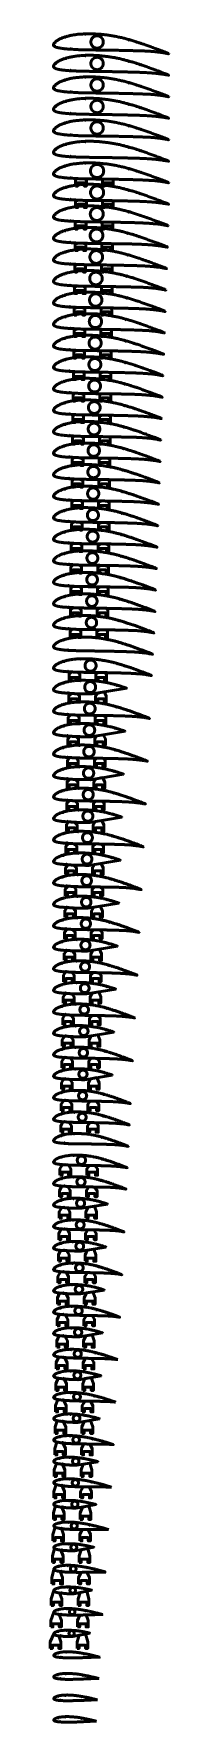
# Model space of a CAD drawing. Header units: metres. Extents: x -32 to 1074, y -15727 to -24.
import ezdxf

# ---------------------------------------------------------------- set-up
doc = ezdxf.new("R2010")
doc.units = ezdxf.units.M
doc.layers.add('Layer', color=7, linetype='Continuous', lineweight=50)

msp = doc.modelspace()

# ---------------------------------------------------------------- linework, layer by layer
at = {"layer": 'Layer', "color": 1}
for p, q in [((255, -1372), (255, -1373)), ((505, -1376), (505, -1376)), ((255, -1572), (255, -1573)), ((505, -1576), (505, -1576)), ((252, -1772), (252, -1772)), ((502, -1776), (502, -1776)), ((250, -1971), (250, -1972)), ((500, -1975), (500, -1976)), ((247, -2171), (247, -2171)), ((497, -2175), (497, -2175)), ((245, -2370), (245, -2371)), ((495, -2374), (495, -2375)), ((242, -2570), (242, -2570)), ((492, -2574), (492, -2574)), ((240, -2769), (240, -2770)), ((490, -2773), (490, -2774)), ((237, -2969), (237, -2969)), ((487, -2973), (487, -2973)), ((234, -3168), (234, -3169)), ((484, -3172), (484, -3173)), ((232, -3368), (232, -3368)), ((482, -3372), (482, -3372)), ((229, -3567), (229, -3568)), ((479, -3571), (479, -3572)), ((227, -3767), (227, -3767)), ((477, -3771), (477, -3771)), ((224, -3966), (224, -3967)), ((474, -3970), (474, -3971)), ((222, -4166), (222, -4166)), ((472, -4170), (472, -4170)), ((219, -4365), (219, -4366)), ((469, -4369), (469, -4370)), ((217, -4565), (217, -4565)), ((467, -4569), (467, -4569)), ((214, -4764), (214, -4765)), ((464, -4768), (464, -4769)), ((211, -4964), (211, -4964)), ((461, -4968), (461, -4968)), ((209, -5163), (209, -5164)), ((459, -5167), (459, -5168)), ((206, -5363), (206, -5363)), ((456, -5367), (456, -5367)), ((203, -5562), (203, -5563)), ((453, -5566), (453, -5567)), ((194, -5961), (194, -5961)), ((444, -5965), (444, -5965)), ((191, -6160), (191, -6161)), ((441, -6150), (441, -6150)), ((187, -6359), (187, -6360)), ((437, -6363), (437, -6364)), ((183, -6559), (183, -6559)), ((433, -6548), (433, -6549)), ((180, -6758), (180, -6758)), ((430, -6762), (430, -6763)), ((176, -6957), (176, -6958)), ((426, -6947), (426, -6948)), ((172, -7156), (172, -7157)), ((422, -7161), (422, -7161)), ((169, -7356), (169, -7357)), ((419, -7346), (419, -7346)), ((165, -7555), (165, -7555)), ((415, -7559), (415, -7560)), ((162, -7753), (162, -7754)), ((412, -7744), (412, -7745)), ((158, -7952), (158, -7953)), ((408, -7958), (408, -7958)), ((154, -8152), (154, -8152)), ((404, -8143), (404, -8143)), ((151, -8351), (151, -8352)), ((401, -8357), (401, -8357)), ((147, -8550), (147, -8551)), ((397, -8541), (397, -8542)), ((143, -8750), (143, -8750)), ((393, -8755), (393, -8756)), ((140, -8949), (140, -8949)), ((390, -8940), (390, -8941)), ((135, -9148), (135, -9149)), ((385, -9154), (385, -9154)), ((131, -9347), (131, -9348)), ((381, -9338), (381, -9339)), ((127, -9547), (127, -9547)), ((377, -9552), (377, -9553)), ((124, -9746), (124, -9746)), ((374, -9737), (374, -9737)), ((120, -9945), (120, -9946)), ((370, -9951), (370, -9951)), ((116, -10144), (116, -10145)), ((366, -10150), (366, -10151)), ((109, -10543), (109, -10543)), ((359, -10549), (359, -10549)), ((105, -10742), (105, -10743)), ((355, -10748), (355, -10749)), ((101, -10941), (101, -10942)), ((351, -10933), (351, -10933)), ((97, -11141), (97, -11141)), ((347, -11147), (347, -11147)), ((94, -11340), (94, -11340)), ((344, -11331), (344, -11332)), ((90, -11539), (90, -11540)), ((340, -11545), (340, -11546)), ((86, -11737), (86, -11738)), ((336, -11730), (336, -11730)), ((82, -11936), (82, -11936)), ((332, -11944), (332, -11945)), ((79, -12134), (79, -12135)), ((329, -12128), (329, -12128)), ((75, -12333), (75, -12333)), ((325, -12343), (325, -12343)), ((71, -12531), (71, -12531)), ((321, -12526), (321, -12526)), ((67, -12729), (67, -12730)), ((317, -12741), (317, -12742)), ((64, -12928), (64, -12928)), ((314, -12924), (314, -12924)), ((60, -13126), (60, -13127)), ((310, -13140), (310, -13140)), ((56, -13324), (56, -13325)), ((306, -13322), (306, -13322)), ((52, -13523), (52, -13523)), ((302, -13538), (302, -13538)), ((48, -13722), (48, -13723)), ((298, -13720), (298, -13720)), ((43, -13922), (43, -13922)), ((293, -13935), (293, -13936)), ((38, -14121), (38, -14122)), ((288, -14117), (288, -14117)), ((33, -14320), (33, -14321)), ((283, -14332), (283, -14333)), ((28, -14519), (28, -14520)), ((278, -14514), (278, -14515)), ((23, -14718), (23, -14719)), ((273, -14730), (273, -14730)), ((18, -14917), (18, -14918)), ((268, -14911), (268, -14912))]:
    msp.add_line(p, q, dxfattribs=at)
at = {"layer": 'Layer'}
for points in [[(1074, -208), (1070, -207), (1065, -205), (1060, -202), (1053, -200), (1047, -197), (1040, -195), (1032, -192), (1024, -189), (1016, -186), (1008, -183), (999, -179), (991, -176), (982, -173), (974, -170), (965, -167), (956, -163), (947, -160), (938, -157), (928, -153), (919, -150), (909, -146), (900, -143), (890, -139), (881, -136), (871, -132), (862, -129), (852, -126), (843, -122), (834, -119), (824, -116), (815, -113), (810, -111), (810, -112), (805, -110), (796, -107), (787, -104), (777, -101), (768, -98), (759, -95), (750, -92), (740, -89), (731, -86), (722, -84), (713, -81), (704, -78), (695, -76), (686, -73), (677, -71), (668, -68), (659, -66), (650, -64), (641, -62), (632, -60), (623, -57), (614, -55), (605, -54), (596, -52), (587, -50), (578, -48), (569, -46), (560, -45), (551, -43), (542, -42), (532, -40), (523, -39), (514, -37), (505, -36), (496, -35), (487, -34), (477, -33), (468, -32), (459, -31), (450, -30), (441, -29), (432, -28), (423, -27), (414, -27), (404, -26), (395, -26), (386, -25), (377, -25), (368, -24), (359, -24), (350, -24), (341, -24), (332, -24), (323, -24), (314, -24), (305, -24), (296, -24), (287, -25), (278, -25), (270, -26), (261, -26), (252, -27), (243, -28), (235, -29), (226, -29), (218, -30), (209, -32), (201, -33), (192, -34), (184, -35), (176, -37), (168, -38), (160, -40), (152, -41), (144, -43), (136, -45), (129, -47), (122, -49), (114, -51), (107, -53), (101, -55), (94, -57), (87, -60), (81, -62), (75, -65), (70, -67), (64, -69), (59, -72), (54, -74), (50, -76), (46, -79), (42, -81), (38, -83), (35, -85), (32, -87), (29, -89), (26, -91), (24, -93), (21, -95), (19, -96), (17, -98), (15, -100), (14, -101), (12, -103), (11, -104), (9, -106), (8, -107), (7, -109), (6, -110), (5, -111), (4, -113), (3, -114), (2, -115), (2, -116), (1, -118), (0, -119), (0, -120), (-1, -121), (-1, -122), (-1, -123), (-1, -124), (-2, -125), (-2, -126), (-2, -127), (-2, -128), (-2, -129), (-2, -130), (-1, -131), (-1, -132), (-1, -133), (0, -134), (1, -135), (1, -136), (2, -137), (3, -138), (4, -139), (5, -140), (6, -141), (7, -142), (9, -142), (10, -143), (12, -144), (13, -145), (15, -146), (17, -146), (19, -147), (21, -148), (23, -149), (26, -150), (29, -150), (31, -151), (34, -152), (38, -153), (41, -154), (45, -155), (50, -156), (54, -156), (59, -157), (64, -158), (70, -159), (77, -160), (83, -161), (91, -162), (98, -163), (106, -163), (114, -164), (123, -165), (132, -166), (140, -166), (149, -167), (159, -167), (168, -168), (177, -168), (187, -169), (197, -169), (207, -169), (210, -170), (210, -171), (217, -171), (226, -171), (236, -172), (246, -172), (256, -172), (266, -172), (276, -173), (286, -173), (296, -173), (306, -173), (316, -173), (327, -173), (337, -174), (347, -174), (357, -174), (367, -174), (378, -174), (388, -174), (398, -175), (408, -175), (418, -175), (429, -175), (439, -175), (449, -175), (459, -175), (470, -176), (480, -176), (490, -176), (500, -176), (511, -176), (521, -176), (531, -176), (541, -176), (552, -177), (562, -177), (572, -177), (582, -177), (592, -177), (602, -177), (613, -178), (623, -178), (633, -178), (643, -178), (654, -179), (664, -179), (674, -179), (684, -179), (694, -180), (705, -180), (715, -180), (725, -180), (735, -180), (745, -181), (755, -181), (766, -181), (776, -182), (786, -182), (796, -182), (806, -183), (816, -183), (825, -183), (835, -184), (845, -184), (854, -185), (864, -185), (874, -186), (883, -186), (892, -187), (901, -187), (910, -188), (920, -189), (928, -190), (937, -190), (946, -191), (955, -192), (964, -193), (972, -194), (981, -195), (989, -196), (998, -197), (1006, -198), (1014, -199), (1022, -201), (1030, -202), (1038, -203), (1045, -205), (1052, -206), (1059, -207), (1065, -208), (1070, -210), (1073, -210)], [(1074, -208), (1070, -207), (1065, -205), (1060, -202), (1053, -200), (1047, -197), (1040, -195), (1032, -192), (1024, -189), (1016, -186), (1008, -183), (999, -179), (991, -176), (982, -173), (974, -170), (965, -167), (956, -163), (947, -160), (938, -157), (928, -153), (919, -150), (909, -146), (900, -143), (890, -139), (881, -136), (871, -132), (862, -129), (852, -126), (843, -122), (834, -119), (824, -116), (815, -113), (810, -111), (810, -112), (805, -110), (796, -107), (787, -104), (777, -101), (768, -98), (759, -95), (750, -92), (740, -89), (731, -86), (722, -84), (713, -81), (704, -78), (695, -76), (686, -73), (677, -71), (668, -68), (659, -66), (650, -64), (641, -62), (632, -60), (623, -57), (614, -55), (605, -54), (596, -52), (587, -50), (578, -48), (569, -46), (560, -45), (551, -43), (542, -42), (532, -40), (523, -39), (514, -37), (505, -36), (496, -35), (487, -34), (477, -33), (468, -32), (459, -31), (450, -30), (441, -29), (432, -28), (423, -27), (414, -27), (404, -26), (395, -26), (386, -25), (377, -25), (368, -24), (359, -24), (350, -24), (341, -24), (332, -24), (323, -24), (314, -24), (305, -24), (296, -24), (287, -25), (278, -25), (270, -26), (261, -26), (252, -27), (243, -28), (235, -29), (226, -29), (218, -30), (209, -32), (201, -33), (192, -34), (184, -35), (176, -37), (168, -38), (160, -40), (152, -41), (144, -43), (136, -45), (129, -47), (122, -49), (114, -51), (107, -53), (101, -55), (94, -57), (87, -60), (81, -62), (75, -65), (70, -67), (64, -69), (59, -72), (54, -74), (50, -76), (46, -79), (42, -81), (38, -83), (35, -85), (32, -87), (29, -89), (26, -91), (24, -93), (21, -95), (19, -96), (17, -98), (15, -100), (14, -101), (12, -103), (11, -104), (9, -106), (8, -107), (7, -109), (6, -110), (5, -111), (4, -113), (3, -114), (2, -115), (2, -116), (1, -118), (0, -119), (0, -120), (-1, -121), (-1, -122), (-1, -123), (-1, -124), (-2, -125), (-2, -126), (-2, -127), (-2, -128), (-2, -129), (-2, -130), (-1, -131), (-1, -132), (-1, -133), (0, -134), (1, -135), (1, -136), (2, -137), (3, -138), (4, -139), (5, -140), (6, -141), (7, -142), (9, -142), (10, -143), (12, -144), (13, -145), (15, -146), (17, -146), (19, -147), (21, -148), (23, -149), (26, -150), (29, -150), (31, -151), (34, -152), (38, -153), (41, -154), (45, -155), (50, -156), (54, -156), (59, -157), (64, -158), (70, -159), (77, -160), (83, -161), (91, -162), (98, -163), (106, -163), (114, -164), (123, -165), (132, -166), (140, -166), (149, -167), (159, -167), (168, -168), (177, -168), (187, -169), (197, -169), (207, -169), (210, -170), (210, -171), (217, -171), (226, -171), (236, -172), (246, -172), (256, -172), (266, -172), (276, -173), (286, -173), (296, -173), (306, -173), (316, -173), (327, -173), (337, -174), (347, -174), (357, -174), (367, -174), (378, -174), (388, -174), (398, -175), (408, -175), (418, -175), (429, -175), (439, -175), (449, -175), (459, -175), (470, -176), (480, -176), (490, -176), (500, -176), (511, -176), (521, -176), (531, -176), (541, -176), (552, -177), (562, -177), (572, -177), (582, -177), (592, -177), (602, -177), (613, -178), (623, -178), (633, -178), (643, -178), (654, -179), (664, -179), (674, -179), (684, -179), (694, -180), (705, -180), (715, -180), (725, -180), (735, -180), (745, -181), (755, -181), (766, -181), (776, -182), (786, -182), (796, -182), (806, -183), (816, -183), (825, -183), (835, -184), (845, -184), (854, -185), (864, -185), (874, -186), (883, -186), (892, -187), (901, -187), (910, -188), (920, -189), (928, -190), (937, -190), (946, -191), (955, -192), (964, -193), (972, -194), (981, -195), (989, -196), (998, -197), (1006, -198), (1014, -199), (1022, -201), (1030, -202), (1038, -203), (1045, -205), (1052, -206), (1059, -207), (1065, -208), (1070, -210), (1073, -210)], [(463, -100), (463, -99), (463, -98), (463, -96), (462, -95), (462, -94), (462, -93), (462, -92), (462, -90), (462, -89), (461, -88), (461, -87), (461, -86), (461, -84), (460, -83), (460, -82), (459, -81), (459, -80), (459, -79), (458, -78), (458, -76), (457, -75), (457, -74), (456, -73), (456, -72), (455, -71), (454, -70), (454, -69), (453, -68), (452, -67), (452, -66), (451, -65), (450, -64), (449, -63), (449, -62), (448, -61), (447, -60), (446, -60), (445, -59), (444, -58), (443, -57), (443, -56), (442, -55), (441, -55), (440, -54), (439, -53), (438, -53), (437, -52), (436, -51), (435, -51), (434, -50), (433, -49), (432, -49), (430, -48), (429, -48), (428, -47), (427, -47), (426, -46), (425, -46), (424, -45), (423, -45), (421, -45), (420, -44), (419, -44), (418, -44), (417, -44), (416, -43), (414, -43), (413, -43), (412, -43), (411, -43), (410, -42), (408, -42), (407, -42), (406, -42), (405, -42), (403, -42), (402, -42), (401, -42), (400, -43), (399, -43), (397, -43), (396, -43), (395, -43), (394, -43), (393, -44), (391, -44), (390, -44), (389, -45), (388, -45), (387, -45), (386, -46), (385, -46), (383, -46), (382, -47), (381, -47), (380, -48), (379, -48), (378, -49), (377, -50), (376, -50), (375, -51), (374, -52), (373, -52), (372, -53), (371, -54), (370, -54), (369, -55), (368, -56), (367, -57), (366, -57), (365, -58), (364, -59), (363, -60), (363, -61), (362, -62), (361, -63), (360, -64), (359, -65), (359, -66), (358, -66), (357, -67), (357, -68), (356, -70), (355, -71), (355, -72), (354, -73), (354, -74), (353, -75), (353, -76), (352, -77), (352, -78), (351, -79), (351, -80), (350, -82), (350, -83), (350, -84), (349, -85), (349, -86), (349, -87), (348, -89), (348, -90), (348, -91), (348, -92), (348, -93), (348, -95), (347, -96), (347, -97), (347, -98), (347, -99), (347, -101), (347, -102), (347, -103), (347, -104), (348, -105), (348, -107), (348, -108), (348, -109), (348, -110), (348, -111), (349, -113), (349, -114), (349, -115), (350, -116), (350, -117), (350, -118), (351, -120), (351, -121), (352, -122), (352, -123), (353, -124), (353, -125), (354, -126), (354, -127), (355, -128), (355, -129), (356, -130), (357, -132), (357, -133), (358, -134), (359, -134), (359, -135), (360, -136), (361, -137), (362, -138), (363, -139), (363, -140), (364, -141), (365, -142), (366, -143), (367, -143), (368, -144), (369, -145), (370, -146), (371, -146), (372, -147), (373, -148), (374, -148), (375, -149), (376, -150), (377, -150), (378, -151), (379, -152), (380, -152), (381, -153), (382, -153), (383, -154), (385, -154), (386, -154), (387, -155), (388, -155), (389, -155), (390, -156), (391, -156), (393, -156), (394, -157), (395, -157), (396, -157), (397, -157), (399, -157), (400, -157), (401, -158), (402, -158), (403, -158), (405, -158), (406, -158), (407, -158), (408, -158), (410, -158), (411, -157), (412, -157), (413, -157), (414, -157), (416, -157), (417, -156), (418, -156), (419, -156), (420, -156), (421, -155), (423, -155), (424, -155), (425, -154), (426, -154), (427, -153), (428, -153), (429, -152), (430, -152), (432, -151), (433, -151), (434, -150), (435, -149), (436, -149), (437, -148), (438, -147), (439, -147), (440, -146), (441, -145), (442, -145), (443, -144), (443, -143), (444, -142), (445, -141), (446, -140), (447, -140), (448, -139), (449, -138), (449, -137), (450, -136), (451, -135), (452, -134), (452, -133), (453, -132), (454, -131), (454, -130), (455, -129), (456, -128), (456, -127), (457, -126), (457, -125), (458, -124), (458, -122), (459, -121), (459, -120), (459, -119), (460, -118), (460, -117), (461, -116), (461, -114), (461, -113), (461, -112), (462, -111), (462, -110), (462, -108), (462, -107), (462, -106), (462, -105), (463, -104), (463, -102), (463, -101), (463, -100)], [(1074, -408), (1070, -407), (1065, -405), (1060, -402), (1053, -400), (1047, -397), (1040, -395), (1032, -392), (1024, -389), (1016, -386), (1008, -383), (999, -379), (991, -376), (982, -373), (974, -370), (965, -367), (956, -363), (947, -360), (938, -357), (928, -353), (919, -350), (909, -346), (900, -343), (890, -339), (881, -336), (871, -332), (862, -329), (852, -326), (843, -322), (834, -319), (824, -316), (815, -313), (810, -311), (810, -312), (805, -310), (796, -307), (787, -304), (777, -301), (768, -298), (759, -295), (750, -292), (740, -289), (731, -286), (722, -284), (713, -281), (704, -278), (695, -276), (686, -273), (677, -271), (668, -268), (659, -266), (650, -264), (641, -262), (632, -260), (623, -257), (614, -255), (605, -254), (596, -252), (587, -250), (578, -248), (569, -246), (560, -245), (551, -243), (542, -242), (532, -240), (523, -239), (514, -237), (505, -236), (496, -235), (487, -234), (477, -233), (468, -232), (459, -231), (450, -230), (441, -229), (432, -228), (423, -227), (414, -227), (404, -226), (395, -226), (386, -225), (377, -225), (368, -224), (359, -224), (350, -224), (341, -224), (332, -224), (323, -224), (314, -224), (305, -224), (296, -224), (287, -225), (278, -225), (270, -226), (261, -226), (252, -227), (243, -228), (235, -229), (226, -229), (218, -230), (209, -232), (201, -233), (192, -234), (184, -235), (176, -237), (168, -238), (160, -240), (152, -241), (144, -243), (136, -245), (129, -247), (122, -249), (114, -251), (107, -253), (101, -255), (94, -257), (87, -260), (81, -262), (75, -265), (70, -267), (64, -269), (59, -272), (54, -274), (50, -276), (46, -279), (42, -281), (38, -283), (35, -285), (32, -287), (29, -289), (26, -291), (24, -293), (21, -295), (19, -296), (17, -298), (15, -300), (14, -301), (12, -303), (11, -304), (9, -306), (8, -307), (7, -309), (6, -310), (5, -311), (4, -313), (3, -314), (2, -315), (2, -316), (1, -318), (0, -319), (0, -320), (-1, -321), (-1, -322), (-1, -323), (-1, -324), (-2, -325), (-2, -326), (-2, -327), (-2, -328), (-2, -329), (-2, -330), (-1, -331), (-1, -332), (-1, -333), (0, -334), (1, -335), (1, -336), (2, -337), (3, -338), (4, -339), (5, -340), (6, -341), (7, -342), (9, -342), (10, -343), (12, -344), (13, -345), (15, -346), (17, -346), (19, -347), (21, -348), (23, -349), (26, -350), (29, -350), (31, -351), (34, -352), (38, -353), (41, -354), (45, -355), (50, -356), (54, -356), (59, -357), (64, -358), (70, -359), (77, -360), (83, -361), (91, -362), (98, -363), (106, -363), (114, -364), (123, -365), (132, -366), (140, -366), (149, -367), (159, -367), (168, -368), (177, -368), (187, -369), (197, -369), (207, -369), (210, -370), (210, -371), (217, -371), (226, -371), (236, -372), (246, -372), (256, -372), (266, -372), (276, -373), (286, -373), (296, -373), (306, -373), (316, -373), (327, -373), (337, -374), (347, -374), (357, -374), (367, -374), (378, -374), (388, -374), (398, -375), (408, -375), (418, -375), (429, -375), (439, -375), (449, -375), (459, -375), (470, -376), (480, -376), (490, -376), (500, -376), (511, -376), (521, -376), (531, -376), (541, -376), (552, -377), (562, -377), (572, -377), (582, -377), (592, -377), (602, -377), (613, -378), (623, -378), (633, -378), (643, -378), (654, -379), (664, -379), (674, -379), (684, -379), (694, -380), (705, -380), (715, -380), (725, -380), (735, -380), (745, -381), (755, -381), (766, -381), (776, -382), (786, -382), (796, -382), (806, -383), (816, -383), (825, -383), (835, -384), (845, -384), (854, -385), (864, -385), (874, -386), (883, -386), (892, -387), (901, -387), (910, -388), (920, -389), (928, -390), (937, -390), (946, -391), (955, -392), (964, -393), (972, -394), (981, -395), (989, -396), (998, -397), (1006, -398), (1014, -399), (1022, -401), (1030, -402), (1038, -403), (1045, -405), (1052, -406), (1059, -407), (1065, -408), (1070, -410), (1073, -410)], [(1074, -408), (1070, -407), (1065, -405), (1060, -402), (1053, -400), (1047, -397), (1040, -395), (1032, -392), (1024, -389), (1016, -386), (1008, -383), (999, -379), (991, -376), (982, -373), (974, -370), (965, -367), (956, -363), (947, -360), (938, -357), (928, -353), (919, -350), (909, -346), (900, -343), (890, -339), (881, -336), (871, -332), (862, -329), (852, -326), (843, -322), (834, -319), (824, -316), (815, -313), (810, -311), (810, -312), (805, -310), (796, -307), (787, -304), (777, -301), (768, -298), (759, -295), (750, -292), (740, -289), (731, -286), (722, -284), (713, -281), (704, -278), (695, -276), (686, -273), (677, -271), (668, -268), (659, -266), (650, -264), (641, -262), (632, -260), (623, -257), (614, -255), (605, -254), (596, -252), (587, -250), (578, -248), (569, -246), (560, -245), (551, -243), (542, -242), (532, -240), (523, -239), (514, -237), (505, -236), (496, -235), (487, -234), (477, -233), (468, -232), (459, -231), (450, -230), (441, -229), (432, -228), (423, -227), (414, -227), (404, -226), (395, -226), (386, -225), (377, -225), (368, -224), (359, -224), (350, -224), (341, -224), (332, -224), (323, -224), (314, -224), (305, -224), (296, -224), (287, -225), (278, -225), (270, -226), (261, -226), (252, -227), (243, -228), (235, -229), (226, -229), (218, -230), (209, -232), (201, -233), (192, -234), (184, -235), (176, -237), (168, -238), (160, -240), (152, -241), (144, -243), (136, -245), (129, -247), (122, -249), (114, -251), (107, -253), (101, -255), (94, -257), (87, -260), (81, -262), (75, -265), (70, -267), (64, -269), (59, -272), (54, -274), (50, -276), (46, -279), (42, -281), (38, -283), (35, -285), (32, -287), (29, -289), (26, -291), (24, -293), (21, -295), (19, -296), (17, -298), (15, -300), (14, -301), (12, -303), (11, -304), (9, -306), (8, -307), (7, -309), (6, -310), (5, -311), (4, -313), (3, -314), (2, -315), (2, -316), (1, -318), (0, -319), (0, -320), (-1, -321), (-1, -322), (-1, -323), (-1, -324), (-2, -325), (-2, -326), (-2, -327), (-2, -328), (-2, -329), (-2, -330), (-1, -331), (-1, -332), (-1, -333), (0, -334), (1, -335), (1, -336), (2, -337), (3, -338), (4, -339), (5, -340), (6, -341), (7, -342), (9, -342), (10, -343), (12, -344), (13, -345), (15, -346), (17, -346), (19, -347), (21, -348), (23, -349), (26, -350), (29, -350), (31, -351), (34, -352), (38, -353), (41, -354), (45, -355), (50, -356), (54, -356), (59, -357), (64, -358), (70, -359), (77, -360), (83, -361), (91, -362), (98, -363), (106, -363), (114, -364), (123, -365), (132, -366), (140, -366), (149, -367), (159, -367), (168, -368), (177, -368), (187, -369), (197, -369), (207, -369), (210, -370), (210, -371), (217, -371), (226, -371), (236, -372), (246, -372), (256, -372), (266, -372), (276, -373), (286, -373), (296, -373), (306, -373), (316, -373), (327, -373), (337, -374), (347, -374), (357, -374), (367, -374), (378, -374), (388, -374), (398, -375), (408, -375), (418, -375), (429, -375), (439, -375), (449, -375), (459, -375), (470, -376), (480, -376), (490, -376), (500, -376), (511, -376), (521, -376), (531, -376), (541, -376), (552, -377), (562, -377), (572, -377), (582, -377), (592, -377), (602, -377), (613, -378), (623, -378), (633, -378), (643, -378), (654, -379), (664, -379), (674, -379), (684, -379), (694, -380), (705, -380), (715, -380), (725, -380), (735, -380), (745, -381), (755, -381), (766, -381), (776, -382), (786, -382), (796, -382), (806, -383), (816, -383), (825, -383), (835, -384), (845, -384), (854, -385), (864, -385), (874, -386), (883, -386), (892, -387), (901, -387), (910, -388), (920, -389), (928, -390), (937, -390), (946, -391), (955, -392), (964, -393), (972, -394), (981, -395), (989, -396), (998, -397), (1006, -398), (1014, -399), (1022, -401), (1030, -402), (1038, -403), (1045, -405), (1052, -406), (1059, -407), (1065, -408), (1070, -410), (1073, -410)], [(463, -300), (463, -299), (463, -298), (463, -296), (462, -295), (462, -294), (462, -293), (462, -292), (462, -290), (462, -289), (461, -288), (461, -287), (461, -286), (461, -284), (460, -283), (460, -282), (459, -281), (459, -280), (459, -279), (458, -278), (458, -276), (457, -275), (457, -274), (456, -273), (456, -272), (455, -271), (454, -270), (454, -269), (453, -268), (452, -267), (452, -266), (451, -265), (450, -264), (449, -263), (449, -262), (448, -261), (447, -260), (446, -260), (445, -259), (444, -258), (443, -257), (443, -256), (442, -255), (441, -255), (440, -254), (439, -253), (438, -253), (437, -252), (436, -251), (435, -251), (434, -250), (433, -249), (432, -249), (430, -248), (429, -248), (428, -247), (427, -247), (426, -246), (425, -246), (424, -245), (423, -245), (421, -245), (420, -244), (419, -244), (418, -244), (417, -244), (416, -243), (414, -243), (413, -243), (412, -243), (411, -243), (410, -242), (408, -242), (407, -242), (406, -242), (405, -242), (403, -242), (402, -242), (401, -242), (400, -243), (399, -243), (397, -243), (396, -243), (395, -243), (394, -243), (393, -244), (391, -244), (390, -244), (389, -245), (388, -245), (387, -245), (386, -246), (385, -246), (383, -246), (382, -247), (381, -247), (380, -248), (379, -248), (378, -249), (377, -250), (376, -250), (375, -251), (374, -252), (373, -252), (372, -253), (371, -254), (370, -254), (369, -255), (368, -256), (367, -257), (366, -257), (365, -258), (364, -259), (363, -260), (363, -261), (362, -262), (361, -263), (360, -264), (359, -265), (359, -266), (358, -266), (357, -267), (357, -268), (356, -270), (355, -271), (355, -272), (354, -273), (354, -274), (353, -275), (353, -276), (352, -277), (352, -278), (351, -279), (351, -280), (350, -282), (350, -283), (350, -284), (349, -285), (349, -286), (349, -287), (348, -289), (348, -290), (348, -291), (348, -292), (348, -293), (348, -295), (347, -296), (347, -297), (347, -298), (347, -299), (347, -301), (347, -302), (347, -303), (347, -304), (348, -305), (348, -307), (348, -308), (348, -309), (348, -310), (348, -311), (349, -313), (349, -314), (349, -315), (350, -316), (350, -317), (350, -318), (351, -320), (351, -321), (352, -322), (352, -323), (353, -324), (353, -325), (354, -326), (354, -327), (355, -328), (355, -329), (356, -330), (357, -332), (357, -333), (358, -334), (359, -334), (359, -335), (360, -336), (361, -337), (362, -338), (363, -339), (363, -340), (364, -341), (365, -342), (366, -343), (367, -343), (368, -344), (369, -345), (370, -346), (371, -346), (372, -347), (373, -348), (374, -348), (375, -349), (376, -350), (377, -350), (378, -351), (379, -352), (380, -352), (381, -353), (382, -353), (383, -354), (385, -354), (386, -354), (387, -355), (388, -355), (389, -355), (390, -356), (391, -356), (393, -356), (394, -357), (395, -357), (396, -357), (397, -357), (399, -357), (400, -357), (401, -358), (402, -358), (403, -358), (405, -358), (406, -358), (407, -358), (408, -358), (410, -358), (411, -357), (412, -357), (413, -357), (414, -357), (416, -357), (417, -356), (418, -356), (419, -356), (420, -356), (421, -355), (423, -355), (424, -355), (425, -354), (426, -354), (427, -353), (428, -353), (429, -352), (430, -352), (432, -351), (433, -351), (434, -350), (435, -349), (436, -349), (437, -348), (438, -347), (439, -347), (440, -346), (441, -345), (442, -345), (443, -344), (443, -343), (444, -342), (445, -341), (446, -340), (447, -340), (448, -339), (449, -338), (449, -337), (450, -336), (451, -335), (452, -334), (452, -333), (453, -332), (454, -331), (454, -330), (455, -329), (456, -328), (456, -327), (457, -326), (457, -325), (458, -324), (458, -322), (459, -321), (459, -320), (459, -319), (460, -318), (460, -317), (461, -316), (461, -314), (461, -313), (461, -312), (462, -311), (462, -310), (462, -308), (462, -307), (462, -306), (462, -305), (463, -304), (463, -302), (463, -301), (463, -300)], [(1074, -608), (1070, -607), (1065, -605), (1060, -602), (1053, -600), (1047, -597), (1040, -595), (1032, -592), (1024, -589), (1016, -586), (1008, -583), (999, -579), (991, -576), (982, -573), (974, -570), (965, -567), (956, -563), (947, -560), (938, -557), (928, -553), (919, -550), (909, -546), (900, -543), (890, -539), (881, -536), (871, -532), (862, -529), (852, -526), (843, -522), (834, -519), (824, -516), (815, -513), (810, -511), (810, -512), (805, -510), (796, -507), (787, -504), (777, -501), (768, -498), (759, -495), (750, -492), (740, -489), (731, -486), (722, -484), (713, -481), (704, -478), (695, -476), (686, -473), (677, -471), (668, -468), (659, -466), (650, -464), (641, -462), (632, -460), (623, -457), (614, -455), (605, -454), (596, -452), (587, -450), (578, -448), (569, -446), (560, -445), (551, -443), (542, -442), (532, -440), (523, -439), (514, -437), (505, -436), (496, -435), (487, -434), (477, -433), (468, -432), (459, -431), (450, -430), (441, -429), (432, -428), (423, -427), (414, -427), (404, -426), (395, -426), (386, -425), (377, -425), (368, -424), (359, -424), (350, -424), (341, -424), (332, -424), (323, -424), (314, -424), (305, -424), (296, -424), (287, -425), (278, -425), (270, -426), (261, -426), (252, -427), (243, -428), (235, -429), (226, -429), (218, -430), (209, -432), (201, -433), (192, -434), (184, -435), (176, -437), (168, -438), (160, -440), (152, -441), (144, -443), (136, -445), (129, -447), (122, -449), (114, -451), (107, -453), (101, -455), (94, -457), (87, -460), (81, -462), (75, -465), (70, -467), (64, -469), (59, -472), (54, -474), (50, -476), (46, -479), (42, -481), (38, -483), (35, -485), (32, -487), (29, -489), (26, -491), (24, -493), (21, -495), (19, -496), (17, -498), (15, -500), (14, -501), (12, -503), (11, -504), (9, -506), (8, -507), (7, -509), (6, -510), (5, -511), (4, -513), (3, -514), (2, -515), (2, -516), (1, -518), (0, -519), (0, -520), (-1, -521), (-1, -522), (-1, -523), (-1, -524), (-2, -525), (-2, -526), (-2, -527), (-2, -528), (-2, -529), (-2, -530), (-1, -531), (-1, -532), (-1, -533), (0, -534), (1, -535), (1, -536), (2, -537), (3, -538), (4, -539), (5, -540), (6, -541), (7, -542), (9, -542), (10, -543), (12, -544), (13, -545), (15, -546), (17, -546), (19, -547), (21, -548), (23, -549), (26, -550), (29, -550), (31, -551), (34, -552), (38, -553), (41, -554), (45, -555), (50, -556), (54, -556), (59, -557), (64, -558), (70, -559), (77, -560), (83, -561), (91, -562), (98, -563), (106, -563), (114, -564), (123, -565), (132, -566), (140, -566), (149, -567), (159, -567), (168, -568), (177, -568), (187, -569), (197, -569), (207, -569), (210, -570), (210, -571), (217, -571), (226, -571), (236, -572), (246, -572), (256, -572), (266, -572), (276, -573), (286, -573), (296, -573), (306, -573), (316, -573), (327, -573), (337, -574), (347, -574), (357, -574), (367, -574), (378, -574), (388, -574), (398, -575), (408, -575), (418, -575), (429, -575), (439, -575), (449, -575), (459, -575), (470, -576), (480, -576), (490, -576), (500, -576), (511, -576), (521, -576), (531, -576), (541, -576), (552, -577), (562, -577), (572, -577), (582, -577), (592, -577), (602, -577), (613, -578), (623, -578), (633, -578), (643, -578), (654, -579), (664, -579), (674, -579), (684, -579), (694, -580), (705, -580), (715, -580), (725, -580), (735, -580), (745, -581), (755, -581), (766, -581), (776, -582), (786, -582), (796, -582), (806, -583), (816, -583), (825, -583), (835, -584), (845, -584), (854, -585), (864, -585), (874, -586), (883, -586), (892, -587), (901, -587), (910, -588), (920, -589), (928, -590), (937, -590), (946, -591), (955, -592), (964, -593), (972, -594), (981, -595), (989, -596), (998, -597), (1006, -598), (1014, -599), (1022, -601), (1030, -602), (1038, -603), (1045, -605), (1052, -606), (1059, -607), (1065, -608), (1070, -610), (1073, -610)], [(1074, -608), (1070, -607), (1065, -605), (1060, -602), (1053, -600), (1047, -597), (1040, -595), (1032, -592), (1024, -589), (1016, -586), (1008, -583), (999, -579), (991, -576), (982, -573), (974, -570), (965, -567), (956, -563), (947, -560), (938, -557), (928, -553), (919, -550), (909, -546), (900, -543), (890, -539), (881, -536), (871, -532), (862, -529), (852, -526), (843, -522), (834, -519), (824, -516), (815, -513), (810, -511), (810, -512), (805, -510), (796, -507), (787, -504), (777, -501), (768, -498), (759, -495), (750, -492), (740, -489), (731, -486), (722, -484), (713, -481), (704, -478), (695, -476), (686, -473), (677, -471), (668, -468), (659, -466), (650, -464), (641, -462), (632, -460), (623, -457), (614, -455), (605, -454), (596, -452), (587, -450), (578, -448), (569, -446), (560, -445), (551, -443), (542, -442), (532, -440), (523, -439), (514, -437), (505, -436), (496, -435), (487, -434), (477, -433), (468, -432), (459, -431), (450, -430), (441, -429), (432, -428), (423, -427), (414, -427), (404, -426), (395, -426), (386, -425), (377, -425), (368, -424), (359, -424), (350, -424), (341, -424), (332, -424), (323, -424), (314, -424), (305, -424), (296, -424), (287, -425), (278, -425), (270, -426), (261, -426), (252, -427), (243, -428), (235, -429), (226, -429), (218, -430), (209, -432), (201, -433), (192, -434), (184, -435), (176, -437), (168, -438), (160, -440), (152, -441), (144, -443), (136, -445), (129, -447), (122, -449), (114, -451), (107, -453), (101, -455), (94, -457), (87, -460), (81, -462), (75, -465), (70, -467), (64, -469), (59, -472), (54, -474), (50, -476), (46, -479), (42, -481), (38, -483), (35, -485), (32, -487), (29, -489), (26, -491), (24, -493), (21, -495), (19, -496), (17, -498), (15, -500), (14, -501), (12, -503), (11, -504), (9, -506), (8, -507), (7, -509), (6, -510), (5, -511), (4, -513), (3, -514), (2, -515), (2, -516), (1, -518), (0, -519), (0, -520), (-1, -521), (-1, -522), (-1, -523), (-1, -524), (-2, -525), (-2, -526), (-2, -527), (-2, -528), (-2, -529), (-2, -530), (-1, -531), (-1, -532), (-1, -533), (0, -534), (1, -535), (1, -536), (2, -537), (3, -538), (4, -539), (5, -540), (6, -541), (7, -542), (9, -542), (10, -543), (12, -544), (13, -545), (15, -546), (17, -546), (19, -547), (21, -548), (23, -549), (26, -550), (29, -550), (31, -551), (34, -552), (38, -553), (41, -554), (45, -555), (50, -556), (54, -556), (59, -557), (64, -558), (70, -559), (77, -560), (83, -561), (91, -562), (98, -563), (106, -563), (114, -564), (123, -565), (132, -566), (140, -566), (149, -567), (159, -567), (168, -568), (177, -568), (187, -569), (197, -569), (207, -569), (210, -570), (210, -571), (217, -571), (226, -571), (236, -572), (246, -572), (256, -572), (266, -572), (276, -573), (286, -573), (296, -573), (306, -573), (316, -573), (327, -573), (337, -574), (347, -574), (357, -574), (367, -574), (378, -574), (388, -574), (398, -575), (408, -575), (418, -575), (429, -575), (439, -575), (449, -575), (459, -575), (470, -576), (480, -576), (490, -576), (500, -576), (511, -576), (521, -576), (531, -576), (541, -576), (552, -577), (562, -577), (572, -577), (582, -577), (592, -577), (602, -577), (613, -578), (623, -578), (633, -578), (643, -578), (654, -579), (664, -579), (674, -579), (684, -579), (694, -580), (705, -580), (715, -580), (725, -580), (735, -580), (745, -581), (755, -581), (766, -581), (776, -582), (786, -582), (796, -582), (806, -583), (816, -583), (825, -583), (835, -584), (845, -584), (854, -585), (864, -585), (874, -586), (883, -586), (892, -587), (901, -587), (910, -588), (920, -589), (928, -590), (937, -590), (946, -591), (955, -592), (964, -593), (972, -594), (981, -595), (989, -596), (998, -597), (1006, -598), (1014, -599), (1022, -601), (1030, -602), (1038, -603), (1045, -605), (1052, -606), (1059, -607), (1065, -608), (1070, -610), (1073, -610)], [(463, -500), (463, -499), (463, -498), (463, -496), (462, -495), (462, -494), (462, -493), (462, -492), (462, -490), (462, -489), (461, -488), (461, -487), (461, -486), (461, -484), (460, -483), (460, -482), (459, -481), (459, -480), (459, -479), (458, -478), (458, -476), (457, -475), (457, -474), (456, -473), (456, -472), (455, -471), (454, -470), (454, -469), (453, -468), (452, -467), (452, -466), (451, -465), (450, -464), (449, -463), (449, -462), (448, -461), (447, -460), (446, -460), (445, -459), (444, -458), (443, -457), (443, -456), (442, -455), (441, -455), (440, -454), (439, -453), (438, -453), (437, -452), (436, -451), (435, -451), (434, -450), (433, -449), (432, -449), (430, -448), (429, -448), (428, -447), (427, -447), (426, -446), (425, -446), (424, -445), (423, -445), (421, -445), (420, -444), (419, -444), (418, -444), (417, -444), (416, -443), (414, -443), (413, -443), (412, -443), (411, -443), (410, -442), (408, -442), (407, -442), (406, -442), (405, -442), (403, -442), (402, -442), (401, -442), (400, -443), (399, -443), (397, -443), (396, -443), (395, -443), (394, -443), (393, -444), (391, -444), (390, -444), (389, -445), (388, -445), (387, -445), (386, -446), (385, -446), (383, -446), (382, -447), (381, -447), (380, -448), (379, -448), (378, -449), (377, -450), (376, -450), (375, -451), (374, -452), (373, -452), (372, -453), (371, -454), (370, -454), (369, -455), (368, -456), (367, -457), (366, -457), (365, -458), (364, -459), (363, -460), (363, -461), (362, -462), (361, -463), (360, -464), (359, -465), (359, -466), (358, -466), (357, -467), (357, -468), (356, -470), (355, -471), (355, -472), (354, -473), (354, -474), (353, -475), (353, -476), (352, -477), (352, -478), (351, -479), (351, -480), (350, -482), (350, -483), (350, -484), (349, -485), (349, -486), (349, -487), (348, -489), (348, -490), (348, -491), (348, -492), (348, -493), (348, -495), (347, -496), (347, -497), (347, -498), (347, -499), (347, -501), (347, -502), (347, -503), (347, -504), (348, -505), (348, -507), (348, -508), (348, -509), (348, -510), (348, -511), (349, -513), (349, -514), (349, -515), (350, -516), (350, -517), (350, -518), (351, -520), (351, -521), (352, -522), (352, -523), (353, -524), (353, -525), (354, -526), (354, -527), (355, -528), (355, -529), (356, -530), (357, -532), (357, -533), (358, -534), (359, -534), (359, -535), (360, -536), (361, -537), (362, -538), (363, -539), (363, -540), (364, -541), (365, -542), (366, -543), (367, -543), (368, -544), (369, -545), (370, -546), (371, -546), (372, -547), (373, -548), (374, -548), (375, -549), (376, -550), (377, -550), (378, -551), (379, -552), (380, -552), (381, -553), (382, -553), (383, -554), (385, -554), (386, -554), (387, -555), (388, -555), (389, -555), (390, -556), (391, -556), (393, -556), (394, -557), (395, -557), (396, -557), (397, -557), (399, -557), (400, -557), (401, -558), (402, -558), (403, -558), (405, -558), (406, -558), (407, -558), (408, -558), (410, -558), (411, -557), (412, -557), (413, -557), (414, -557), (416, -557), (417, -556), (418, -556), (419, -556), (420, -556), (421, -555), (423, -555), (424, -555), (425, -554), (426, -554), (427, -553), (428, -553), (429, -552), (430, -552), (432, -551), (433, -551), (434, -550), (435, -549), (436, -549), (437, -548), (438, -547), (439, -547), (440, -546), (441, -545), (442, -545), (443, -544), (443, -543), (444, -542), (445, -541), (446, -540), (447, -540), (448, -539), (449, -538), (449, -537), (450, -536), (451, -535), (452, -534), (452, -533), (453, -532), (454, -531), (454, -530), (455, -529), (456, -528), (456, -527), (457, -526), (457, -525), (458, -524), (458, -522), (459, -521), (459, -520), (459, -519), (460, -518), (460, -517), (461, -516), (461, -514), (461, -513), (461, -512), (462, -511), (462, -510), (462, -508), (462, -507), (462, -506), (462, -505), (463, -504), (463, -502), (463, -501), (463, -500)], [(1074, -808), (1070, -807), (1065, -805), (1060, -802), (1053, -800), (1047, -797), (1040, -795), (1032, -792), (1024, -789), (1016, -786), (1008, -783), (999, -779), (991, -776), (982, -773), (974, -770), (965, -767), (956, -763), (947, -760), (938, -757), (928, -753), (919, -750), (909, -746), (900, -743), (890, -739), (881, -736), (871, -732), (862, -729), (852, -726), (843, -722), (834, -719), (824, -716), (815, -713), (810, -711), (810, -712), (805, -710), (796, -707), (787, -704), (777, -701), (768, -698), (759, -695), (750, -692), (740, -689), (731, -686), (722, -684), (713, -681), (704, -678), (695, -676), (686, -673), (677, -671), (668, -668), (659, -666), (650, -664), (641, -662), (632, -660), (623, -657), (614, -655), (605, -654), (596, -652), (587, -650), (578, -648), (569, -646), (560, -645), (551, -643), (542, -642), (532, -640), (523, -639), (514, -637), (505, -636), (496, -635), (487, -634), (477, -633), (468, -632), (459, -631), (450, -630), (441, -629), (432, -628), (423, -627), (414, -627), (404, -626), (395, -626), (386, -625), (377, -625), (368, -624), (359, -624), (350, -624), (341, -624), (332, -624), (323, -624), (314, -624), (305, -624), (296, -624), (287, -625), (278, -625), (270, -626), (261, -626), (252, -627), (243, -628), (235, -629), (226, -629), (218, -630), (209, -632), (201, -633), (192, -634), (184, -635), (176, -637), (168, -638), (160, -640), (152, -641), (144, -643), (136, -645), (129, -647), (122, -649), (114, -651), (107, -653), (101, -655), (94, -657), (87, -660), (81, -662), (75, -665), (70, -667), (64, -669), (59, -672), (54, -674), (50, -676), (46, -679), (42, -681), (38, -683), (35, -685), (32, -687), (29, -689), (26, -691), (24, -693), (21, -695), (19, -696), (17, -698), (15, -700), (14, -701), (12, -703), (11, -704), (9, -706), (8, -707), (7, -709), (6, -710), (5, -711), (4, -713), (3, -714), (2, -715), (2, -716), (1, -718), (0, -719), (0, -720), (-1, -721), (-1, -722), (-1, -723), (-1, -724), (-2, -725), (-2, -726), (-2, -727), (-2, -728), (-2, -729), (-2, -730), (-1, -731), (-1, -732), (-1, -733), (0, -734), (1, -735), (1, -736), (2, -737), (3, -738), (4, -739), (5, -740), (6, -741), (7, -742), (9, -742), (10, -743), (12, -744), (13, -745), (15, -746), (17, -746), (19, -747), (21, -748), (23, -749), (26, -750), (29, -750), (31, -751), (34, -752), (38, -753), (41, -754), (45, -755), (50, -756), (54, -756), (59, -757), (64, -758), (70, -759), (77, -760), (83, -761), (91, -762), (98, -763), (106, -763), (114, -764), (123, -765), (132, -766), (140, -766), (149, -767), (159, -767), (168, -768), (177, -768), (187, -769), (197, -769), (207, -769), (210, -770), (210, -771), (217, -771), (226, -771), (236, -772), (246, -772), (256, -772), (266, -772), (276, -773), (286, -773), (296, -773), (306, -773), (316, -773), (327, -773), (337, -774), (347, -774), (357, -774), (367, -774), (378, -774), (388, -774), (398, -775), (408, -775), (418, -775), (429, -775), (439, -775), (449, -775), (459, -775), (470, -776), (480, -776), (490, -776), (500, -776), (511, -776), (521, -776), (531, -776), (541, -776), (552, -777), (562, -777), (572, -777), (582, -777), (592, -777), (602, -777), (613, -778), (623, -778), (633, -778), (643, -778), (654, -779), (664, -779), (674, -779), (684, -779), (694, -780), (705, -780), (715, -780), (725, -780), (735, -780), (745, -781), (755, -781), (766, -781), (776, -782), (786, -782), (796, -782), (806, -783), (816, -783), (825, -783), (835, -784), (845, -784), (854, -785), (864, -785), (874, -786), (883, -786), (892, -787), (901, -787), (910, -788), (920, -789), (928, -790), (937, -790), (946, -791), (955, -792), (964, -793), (972, -794), (981, -795), (989, -796), (998, -797), (1006, -798), (1014, -799), (1022, -801), (1030, -802), (1038, -803), (1045, -805), (1052, -806), (1059, -807), (1065, -808), (1070, -810), (1073, -810)], [(1074, -808), (1070, -807), (1065, -805), (1060, -802), (1053, -800), (1047, -797), (1040, -795), (1032, -792), (1024, -789), (1016, -786), (1008, -783), (999, -779), (991, -776), (982, -773), (974, -770), (965, -767), (956, -763), (947, -760), (938, -757), (928, -753), (919, -750), (909, -746), (900, -743), (890, -739), (881, -736), (871, -732), (862, -729), (852, -726), (843, -722), (834, -719), (824, -716), (815, -713), (810, -711), (810, -712), (805, -710), (796, -707), (787, -704), (777, -701), (768, -698), (759, -695), (750, -692), (740, -689), (731, -686), (722, -684), (713, -681), (704, -678), (695, -676), (686, -673), (677, -671), (668, -668), (659, -666), (650, -664), (641, -662), (632, -660), (623, -657), (614, -655), (605, -654), (596, -652), (587, -650), (578, -648), (569, -646), (560, -645), (551, -643), (542, -642), (532, -640), (523, -639), (514, -637), (505, -636), (496, -635), (487, -634), (477, -633), (468, -632), (459, -631), (450, -630), (441, -629), (432, -628), (423, -627), (414, -627), (404, -626), (395, -626), (386, -625), (377, -625), (368, -624), (359, -624), (350, -624), (341, -624), (332, -624), (323, -624), (314, -624), (305, -624), (296, -624), (287, -625), (278, -625), (270, -626), (261, -626), (252, -627), (243, -628), (235, -629), (226, -629), (218, -630), (209, -632), (201, -633), (192, -634), (184, -635), (176, -637), (168, -638), (160, -640), (152, -641), (144, -643), (136, -645), (129, -647), (122, -649), (114, -651), (107, -653), (101, -655), (94, -657), (87, -660), (81, -662), (75, -665), (70, -667), (64, -669), (59, -672), (54, -674), (50, -676), (46, -679), (42, -681), (38, -683), (35, -685), (32, -687), (29, -689), (26, -691), (24, -693), (21, -695), (19, -696), (17, -698), (15, -700), (14, -701), (12, -703), (11, -704), (9, -706), (8, -707), (7, -709), (6, -710), (5, -711), (4, -713), (3, -714), (2, -715), (2, -716), (1, -718), (0, -719), (0, -720), (-1, -721), (-1, -722), (-1, -723), (-1, -724), (-2, -725), (-2, -726), (-2, -727), (-2, -728), (-2, -729), (-2, -730), (-1, -731), (-1, -732), (-1, -733), (0, -734), (1, -735), (1, -736), (2, -737), (3, -738), (4, -739), (5, -740), (6, -741), (7, -742), (9, -742), (10, -743), (12, -744), (13, -745), (15, -746), (17, -746), (19, -747), (21, -748), (23, -749), (26, -750), (29, -750), (31, -751), (34, -752), (38, -753), (41, -754), (45, -755), (50, -756), (54, -756), (59, -757), (64, -758), (70, -759), (77, -760), (83, -761), (91, -762), (98, -763), (106, -763), (114, -764), (123, -765), (132, -766), (140, -766), (149, -767), (159, -767), (168, -768), (177, -768), (187, -769), (197, -769), (207, -769), (210, -770), (210, -771), (217, -771), (226, -771), (236, -772), (246, -772), (256, -772), (266, -772), (276, -773), (286, -773), (296, -773), (306, -773), (316, -773), (327, -773), (337, -774), (347, -774), (357, -774), (367, -774), (378, -774), (388, -774), (398, -775), (408, -775), (418, -775), (429, -775), (439, -775), (449, -775), (459, -775), (470, -776), (480, -776), (490, -776), (500, -776), (511, -776), (521, -776), (531, -776), (541, -776), (552, -777), (562, -777), (572, -777), (582, -777), (592, -777), (602, -777), (613, -778), (623, -778), (633, -778), (643, -778), (654, -779), (664, -779), (674, -779), (684, -779), (694, -780), (705, -780), (715, -780), (725, -780), (735, -780), (745, -781), (755, -781), (766, -781), (776, -782), (786, -782), (796, -782), (806, -783), (816, -783), (825, -783), (835, -784), (845, -784), (854, -785), (864, -785), (874, -786), (883, -786), (892, -787), (901, -787), (910, -788), (920, -789), (928, -790), (937, -790), (946, -791), (955, -792), (964, -793), (972, -794), (981, -795), (989, -796), (998, -797), (1006, -798), (1014, -799), (1022, -801), (1030, -802), (1038, -803), (1045, -805), (1052, -806), (1059, -807), (1065, -808), (1070, -810), (1073, -810)], [(463, -700), (463, -699), (463, -698), (463, -696), (462, -695), (462, -694), (462, -693), (462, -692), (462, -690), (462, -689), (461, -688), (461, -687), (461, -686), (461, -684), (460, -683), (460, -682), (459, -681), (459, -680), (459, -679), (458, -678), (458, -676), (457, -675), (457, -674), (456, -673), (456, -672), (455, -671), (454, -670), (454, -669), (453, -668), (452, -667), (452, -666), (451, -665), (450, -664), (449, -663), (449, -662), (448, -661), (447, -660), (446, -660), (445, -659), (444, -658), (443, -657), (443, -656), (442, -655), (441, -655), (440, -654), (439, -653), (438, -653), (437, -652), (436, -651), (435, -651), (434, -650), (433, -649), (432, -649), (430, -648), (429, -648), (428, -647), (427, -647), (426, -646), (425, -646), (424, -645), (423, -645), (421, -645), (420, -644), (419, -644), (418, -644), (417, -644), (416, -643), (414, -643), (413, -643), (412, -643), (411, -643), (410, -642), (408, -642), (407, -642), (406, -642), (405, -642), (403, -642), (402, -642), (401, -642), (400, -643), (399, -643), (397, -643), (396, -643), (395, -643), (394, -643), (393, -644), (391, -644), (390, -644), (389, -645), (388, -645), (387, -645), (386, -646), (385, -646), (383, -646), (382, -647), (381, -647), (380, -648), (379, -648), (378, -649), (377, -650), (376, -650), (375, -651), (374, -652), (373, -652), (372, -653), (371, -654), (370, -654), (369, -655), (368, -656), (367, -657), (366, -657), (365, -658), (364, -659), (363, -660), (363, -661), (362, -662), (361, -663), (360, -664), (359, -665), (359, -666), (358, -666), (357, -667), (357, -668), (356, -670), (355, -671), (355, -672), (354, -673), (354, -674), (353, -675), (353, -676), (352, -677), (352, -678), (351, -679), (351, -680), (350, -682), (350, -683), (350, -684), (349, -685), (349, -686), (349, -687), (348, -689), (348, -690), (348, -691), (348, -692), (348, -693), (348, -695), (347, -696), (347, -697), (347, -698), (347, -699), (347, -701), (347, -702), (347, -703), (347, -704), (348, -705), (348, -707), (348, -708), (348, -709), (348, -710), (348, -711), (349, -713), (349, -714), (349, -715), (350, -716), (350, -717), (350, -718), (351, -720), (351, -721), (352, -722), (352, -723), (353, -724), (353, -725), (354, -726), (354, -727), (355, -728), (355, -729), (356, -730), (357, -732), (357, -733), (358, -734), (359, -734), (359, -735), (360, -736), (361, -737), (362, -738), (363, -739), (363, -740), (364, -741), (365, -742), (366, -743), (367, -743), (368, -744), (369, -745), (370, -746), (371, -746), (372, -747), (373, -748), (374, -748), (375, -749), (376, -750), (377, -750), (378, -751), (379, -752), (380, -752), (381, -753), (382, -753), (383, -754), (385, -754), (386, -754), (387, -755), (388, -755), (389, -755), (390, -756), (391, -756), (393, -756), (394, -757), (395, -757), (396, -757), (397, -757), (399, -757), (400, -757), (401, -758), (402, -758), (403, -758), (405, -758), (406, -758), (407, -758), (408, -758), (410, -758), (411, -757), (412, -757), (413, -757), (414, -757), (416, -757), (417, -756), (418, -756), (419, -756), (420, -756), (421, -755), (423, -755), (424, -755), (425, -754), (426, -754), (427, -753), (428, -753), (429, -752), (430, -752), (432, -751), (433, -751), (434, -750), (435, -749), (436, -749), (437, -748), (438, -747), (439, -747), (440, -746), (441, -745), (442, -745), (443, -744), (443, -743), (444, -742), (445, -741), (446, -740), (447, -740), (448, -739), (449, -738), (449, -737), (450, -736), (451, -735), (452, -734), (452, -733), (453, -732), (454, -731), (454, -730), (455, -729), (456, -728), (456, -727), (457, -726), (457, -725), (458, -724), (458, -722), (459, -721), (459, -720), (459, -719), (460, -718), (460, -717), (461, -716), (461, -714), (461, -713), (461, -712), (462, -711), (462, -710), (462, -708), (462, -707), (462, -706), (462, -705), (463, -704), (463, -702), (463, -701), (463, -700)], [(1074, -1008), (1070, -1007), (1065, -1005), (1060, -1002), (1053, -1000), (1047, -997), (1040, -995), (1032, -992), (1024, -989), (1016, -986), (1008, -983), (999, -979), (991, -976), (982, -973), (974, -970), (965, -967), (956, -963), (947, -960), (938, -957), (928, -953), (919, -950), (909, -946), (900, -943), (890, -939), (881, -936), (871, -932), (862, -929), (852, -926), (843, -922), (834, -919), (824, -916), (815, -913), (810, -911), (810, -912), (805, -910), (796, -907), (787, -904), (777, -901), (768, -898), (759, -895), (750, -892), (740, -889), (731, -886), (722, -884), (713, -881), (704, -878), (695, -876), (686, -873), (677, -871), (668, -868), (659, -866), (650, -864), (641, -862), (632, -860), (623, -857), (614, -855), (605, -854), (596, -852), (587, -850), (578, -848), (569, -846), (560, -845), (551, -843), (542, -842), (532, -840), (523, -839), (514, -837), (505, -836), (496, -835), (487, -834), (477, -833), (468, -832), (459, -831), (450, -830), (441, -829), (432, -828), (423, -827), (414, -827), (404, -826), (395, -826), (386, -825), (377, -825), (368, -824), (359, -824), (350, -824), (341, -824), (332, -824), (323, -824), (314, -824), (305, -824), (296, -824), (287, -825), (278, -825), (270, -826), (261, -826), (252, -827), (243, -828), (235, -829), (226, -829), (218, -830), (209, -832), (201, -833), (192, -834), (184, -835), (176, -837), (168, -838), (160, -840), (152, -841), (144, -843), (136, -845), (129, -847), (122, -849), (114, -851), (107, -853), (101, -855), (94, -857), (87, -860), (81, -862), (75, -865), (70, -867), (64, -869), (59, -872), (54, -874), (50, -876), (46, -879), (42, -881), (38, -883), (35, -885), (32, -887), (29, -889), (26, -891), (24, -893), (21, -895), (19, -896), (17, -898), (15, -900), (14, -901), (12, -903), (11, -904), (9, -906), (8, -907), (7, -909), (6, -910), (5, -911), (4, -913), (3, -914), (2, -915), (2, -916), (1, -918), (0, -919), (0, -920), (-1, -921), (-1, -922), (-1, -923), (-1, -924), (-2, -925), (-2, -926), (-2, -927), (-2, -928), (-2, -929), (-2, -930), (-1, -931), (-1, -932), (-1, -933), (0, -934), (1, -935), (1, -936), (2, -937), (3, -938), (4, -939), (5, -940), (6, -941), (7, -942), (9, -942), (10, -943), (12, -944), (13, -945), (15, -946), (17, -946), (19, -947), (21, -948), (23, -949), (26, -950), (29, -950), (31, -951), (34, -952), (38, -953), (41, -954), (45, -955), (50, -956), (54, -956), (59, -957), (64, -958), (70, -959), (77, -960), (83, -961), (91, -962), (98, -963), (106, -963), (114, -964), (123, -965), (132, -966), (140, -966), (149, -967), (159, -967), (168, -968), (177, -968), (187, -969), (197, -969), (207, -969), (210, -970), (210, -971), (217, -971), (226, -971), (236, -972), (246, -972), (256, -972), (266, -972), (276, -973), (286, -973), (296, -973), (306, -973), (316, -973), (327, -973), (337, -974), (347, -974), (357, -974), (367, -974), (378, -974), (388, -974), (398, -975), (408, -975), (418, -975), (429, -975), (439, -975), (449, -975), (459, -975), (470, -976), (480, -976), (490, -976), (500, -976), (511, -976), (521, -976), (531, -976), (541, -976), (552, -977), (562, -977), (572, -977), (582, -977), (592, -977), (602, -977), (613, -978), (623, -978), (633, -978), (643, -978), (654, -979), (664, -979), (674, -979), (684, -979), (694, -980), (705, -980), (715, -980), (725, -980), (735, -980), (745, -981), (755, -981), (766, -981), (776, -982), (786, -982), (796, -982), (806, -983), (816, -983), (825, -983), (835, -984), (845, -984), (854, -985), (864, -985), (874, -986), (883, -986), (892, -987), (901, -987), (910, -988), (920, -989), (928, -990), (937, -990), (946, -991), (955, -992), (964, -993), (972, -994), (981, -995), (989, -996), (998, -997), (1006, -998), (1014, -999), (1022, -1001), (1030, -1002), (1038, -1003), (1045, -1005), (1052, -1006), (1059, -1007), (1065, -1008), (1070, -1010), (1073, -1010)], [(1074, -1008), (1070, -1007), (1065, -1005), (1060, -1002), (1053, -1000), (1047, -997), (1040, -995), (1032, -992), (1024, -989), (1016, -986), (1008, -983), (999, -979), (991, -976), (982, -973), (974, -970), (965, -967), (956, -963), (947, -960), (938, -957), (928, -953), (919, -950), (909, -946), (900, -943), (890, -939), (881, -936), (871, -932), (862, -929), (852, -926), (843, -922), (834, -919), (824, -916), (815, -913), (810, -911), (810, -912), (805, -910), (796, -907), (787, -904), (777, -901), (768, -898), (759, -895), (750, -892), (740, -889), (731, -886), (722, -884), (713, -881), (704, -878), (695, -876), (686, -873), (677, -871), (668, -868), (659, -866), (650, -864), (641, -862), (632, -860), (623, -857), (614, -855), (605, -854), (596, -852), (587, -850), (578, -848), (569, -846), (560, -845), (551, -843), (542, -842), (532, -840), (523, -839), (514, -837), (505, -836), (496, -835), (487, -834), (477, -833), (468, -832), (459, -831), (450, -830), (441, -829), (432, -828), (423, -827), (414, -827), (404, -826), (395, -826), (386, -825), (377, -825), (368, -824), (359, -824), (350, -824), (341, -824), (332, -824), (323, -824), (314, -824), (305, -824), (296, -824), (287, -825), (278, -825), (270, -826), (261, -826), (252, -827), (243, -828), (235, -829), (226, -829), (218, -830), (209, -832), (201, -833), (192, -834), (184, -835), (176, -837), (168, -838), (160, -840), (152, -841), (144, -843), (136, -845), (129, -847), (122, -849), (114, -851), (107, -853), (101, -855), (94, -857), (87, -860), (81, -862), (75, -865), (70, -867), (64, -869), (59, -872), (54, -874), (50, -876), (46, -879), (42, -881), (38, -883), (35, -885), (32, -887), (29, -889), (26, -891), (24, -893), (21, -895), (19, -896), (17, -898), (15, -900), (14, -901), (12, -903), (11, -904), (9, -906), (8, -907), (7, -909), (6, -910), (5, -911), (4, -913), (3, -914), (2, -915), (2, -916), (1, -918), (0, -919), (0, -920), (-1, -921), (-1, -922), (-1, -923), (-1, -924), (-2, -925), (-2, -926), (-2, -927), (-2, -928), (-2, -929), (-2, -930), (-1, -931), (-1, -932), (-1, -933), (0, -934), (1, -935), (1, -936), (2, -937), (3, -938), (4, -939), (5, -940), (6, -941), (7, -942), (9, -942), (10, -943), (12, -944), (13, -945), (15, -946), (17, -946), (19, -947), (21, -948), (23, -949), (26, -950), (29, -950), (31, -951), (34, -952), (38, -953), (41, -954), (45, -955), (50, -956), (54, -956), (59, -957), (64, -958), (70, -959), (77, -960), (83, -961), (91, -962), (98, -963), (106, -963), (114, -964), (123, -965), (132, -966), (140, -966), (149, -967), (159, -967), (168, -968), (177, -968), (187, -969), (197, -969), (207, -969), (210, -970), (210, -971), (217, -971), (226, -971), (236, -972), (246, -972), (256, -972), (266, -972), (276, -973), (286, -973), (296, -973), (306, -973), (316, -973), (327, -973), (337, -974), (347, -974), (357, -974), (367, -974), (378, -974), (388, -974), (398, -975), (408, -975), (418, -975), (429, -975), (439, -975), (449, -975), (459, -975), (470, -976), (480, -976), (490, -976), (500, -976), (511, -976), (521, -976), (531, -976), (541, -976), (552, -977), (562, -977), (572, -977), (582, -977), (592, -977), (602, -977), (613, -978), (623, -978), (633, -978), (643, -978), (654, -979), (664, -979), (674, -979), (684, -979), (694, -980), (705, -980), (715, -980), (725, -980), (735, -980), (745, -981), (755, -981), (766, -981), (776, -982), (786, -982), (796, -982), (806, -983), (816, -983), (825, -983), (835, -984), (845, -984), (854, -985), (864, -985), (874, -986), (883, -986), (892, -987), (901, -987), (910, -988), (920, -989), (928, -990), (937, -990), (946, -991), (955, -992), (964, -993), (972, -994), (981, -995), (989, -996), (998, -997), (1006, -998), (1014, -999), (1022, -1001), (1030, -1002), (1038, -1003), (1045, -1005), (1052, -1006), (1059, -1007), (1065, -1008), (1070, -1010), (1073, -1010)], [(463, -900), (463, -899), (463, -898), (463, -896), (462, -895), (462, -894), (462, -893), (462, -892), (462, -890), (462, -889), (461, -888), (461, -887), (461, -886), (461, -884), (460, -883), (460, -882), (459, -881), (459, -880), (459, -879), (458, -878), (458, -876), (457, -875), (457, -874), (456, -873), (456, -872), (455, -871), (454, -870), (454, -869), (453, -868), (452, -867), (452, -866), (451, -865), (450, -864), (449, -863), (449, -862), (448, -861), (447, -860), (446, -860), (445, -859), (444, -858), (443, -857), (443, -856), (442, -855), (441, -855), (440, -854), (439, -853), (438, -853), (437, -852), (436, -851), (435, -851), (434, -850), (433, -849), (432, -849), (430, -848), (429, -848), (428, -847), (427, -847), (426, -846), (425, -846), (424, -845), (423, -845), (421, -845), (420, -844), (419, -844), (418, -844), (417, -844), (416, -843), (414, -843), (413, -843), (412, -843), (411, -843), (410, -842), (408, -842), (407, -842), (406, -842), (405, -842), (403, -842), (402, -842), (401, -842), (400, -843), (399, -843), (397, -843), (396, -843), (395, -843), (394, -843), (393, -844), (391, -844), (390, -844), (389, -845), (388, -845), (387, -845), (386, -846), (385, -846), (383, -846), (382, -847), (381, -847), (380, -848), (379, -848), (378, -849), (377, -850), (376, -850), (375, -851), (374, -852), (373, -852), (372, -853), (371, -854), (370, -854), (369, -855), (368, -856), (367, -857), (366, -857), (365, -858), (364, -859), (363, -860), (363, -861), (362, -862), (361, -863), (360, -864), (359, -865), (359, -866), (358, -866), (357, -867), (357, -868), (356, -870), (355, -871), (355, -872), (354, -873), (354, -874), (353, -875), (353, -876), (352, -877), (352, -878), (351, -879), (351, -880), (350, -882), (350, -883), (350, -884), (349, -885), (349, -886), (349, -887), (348, -889), (348, -890), (348, -891), (348, -892), (348, -893), (348, -895), (347, -896), (347, -897), (347, -898), (347, -899), (347, -901), (347, -902), (347, -903), (347, -904), (348, -905), (348, -907), (348, -908), (348, -909), (348, -910), (348, -911), (349, -913), (349, -914), (349, -915), (350, -916), (350, -917), (350, -918), (351, -920), (351, -921), (352, -922), (352, -923), (353, -924), (353, -925), (354, -926), (354, -927), (355, -928), (355, -929), (356, -930), (357, -932), (357, -933), (358, -934), (359, -934), (359, -935), (360, -936), (361, -937), (362, -938), (363, -939), (363, -940), (364, -941), (365, -942), (366, -943), (367, -943), (368, -944), (369, -945), (370, -946), (371, -946), (372, -947), (373, -948), (374, -948), (375, -949), (376, -950), (377, -950), (378, -951), (379, -952), (380, -952), (381, -953), (382, -953), (383, -954), (385, -954), (386, -954), (387, -955), (388, -955), (389, -955), (390, -956), (391, -956), (393, -956), (394, -957), (395, -957), (396, -957), (397, -957), (399, -957), (400, -957), (401, -958), (402, -958), (403, -958), (405, -958), (406, -958), (407, -958), (408, -958), (410, -958), (411, -957), (412, -957), (413, -957), (414, -957), (416, -957), (417, -956), (418, -956), (419, -956), (420, -956), (421, -955), (423, -955), (424, -955), (425, -954), (426, -954), (427, -953), (428, -953), (429, -952), (430, -952), (432, -951), (433, -951), (434, -950), (435, -949), (436, -949), (437, -948), (438, -947), (439, -947), (440, -946), (441, -945), (442, -945), (443, -944), (443, -943), (444, -942), (445, -941), (446, -940), (447, -940), (448, -939), (449, -938), (449, -937), (450, -936), (451, -935), (452, -934), (452, -933), (453, -932), (454, -931), (454, -930), (455, -929), (456, -928), (456, -927), (457, -926), (457, -925), (458, -924), (458, -922), (459, -921), (459, -920), (459, -919), (460, -918), (460, -917), (461, -916), (461, -914), (461, -913), (461, -912), (462, -911), (462, -910), (462, -908), (462, -907), (462, -906), (462, -905), (463, -904), (463, -902), (463, -901), (463, -900)], [(1074, -1208), (1070, -1207), (1065, -1205), (1060, -1202), (1053, -1200), (1047, -1197), (1040, -1195), (1032, -1192), (1024, -1189), (1016, -1186), (1008, -1183), (999, -1179), (991, -1176), (982, -1173), (974, -1170), (965, -1167), (956, -1163), (947, -1160), (938, -1157), (928, -1153), (919, -1150), (909, -1146), (900, -1143), (890, -1139), (881, -1136), (871, -1132), (862, -1129), (852, -1126), (843, -1122), (834, -1119), (824, -1116), (815, -1113), (810, -1111), (810, -1112), (805, -1110), (796, -1107), (787, -1104), (777, -1101), (768, -1098), (759, -1095), (750, -1092), (740, -1089), (731, -1086), (722, -1084), (713, -1081), (704, -1078), (695, -1076), (686, -1073), (677, -1071), (668, -1068), (659, -1066), (650, -1064), (641, -1062), (632, -1060), (623, -1057), (614, -1055), (605, -1054), (596, -1052), (587, -1050), (578, -1048), (569, -1046), (560, -1045), (551, -1043), (542, -1042), (532, -1040), (523, -1039), (514, -1037), (505, -1036), (496, -1035), (487, -1034), (477, -1033), (468, -1032), (459, -1031), (450, -1030), (441, -1029), (432, -1028), (423, -1027), (414, -1027), (404, -1026), (395, -1026), (386, -1025), (377, -1025), (368, -1024), (359, -1024), (350, -1024), (341, -1024), (332, -1024), (323, -1024), (314, -1024), (305, -1024), (296, -1024), (287, -1025), (278, -1025), (270, -1026), (261, -1026), (252, -1027), (243, -1028), (235, -1029), (226, -1029), (218, -1030), (209, -1032), (201, -1033), (192, -1034), (184, -1035), (176, -1037), (168, -1038), (160, -1040), (152, -1041), (144, -1043), (136, -1045), (129, -1047), (122, -1049), (114, -1051), (107, -1053), (101, -1055), (94, -1057), (87, -1060), (81, -1062), (75, -1065), (70, -1067), (64, -1069), (59, -1072), (54, -1074), (50, -1076), (46, -1079), (42, -1081), (38, -1083), (35, -1085), (32, -1087), (29, -1089), (26, -1091), (24, -1093), (21, -1095), (19, -1096), (17, -1098), (15, -1100), (14, -1101), (12, -1103), (11, -1104), (9, -1106), (8, -1107), (7, -1109), (6, -1110), (5, -1111), (4, -1113), (3, -1114), (2, -1115), (2, -1116), (1, -1118), (0, -1119), (0, -1120), (-1, -1121), (-1, -1122), (-1, -1123), (-1, -1124), (-2, -1125), (-2, -1126), (-2, -1127), (-2, -1128), (-2, -1129), (-2, -1130), (-1, -1131), (-1, -1132), (-1, -1133), (0, -1134), (1, -1135), (1, -1136), (2, -1137), (3, -1138), (4, -1139), (5, -1140), (6, -1141), (7, -1142), (9, -1142), (10, -1143), (12, -1144), (13, -1145), (15, -1146), (17, -1146), (19, -1147), (21, -1148), (23, -1149), (26, -1150), (29, -1150), (31, -1151), (34, -1152), (38, -1153), (41, -1154), (45, -1155), (50, -1156), (54, -1156), (59, -1157), (64, -1158), (70, -1159), (77, -1160), (83, -1161), (91, -1162), (98, -1163), (106, -1163), (114, -1164), (123, -1165), (132, -1166), (140, -1166), (149, -1167), (159, -1167), (168, -1168), (177, -1168), (187, -1169), (197, -1169), (207, -1169), (210, -1170), (210, -1171), (217, -1171), (226, -1171), (236, -1172), (246, -1172), (256, -1172), (266, -1172), (276, -1173), (286, -1173), (296, -1173), (306, -1173), (316, -1173), (327, -1173), (337, -1174), (347, -1174), (357, -1174), (367, -1174), (378, -1174), (388, -1174), (398, -1175), (408, -1175), (418, -1175), (429, -1175), (439, -1175), (449, -1175), (459, -1175), (470, -1176), (480, -1176), (490, -1176), (500, -1176), (511, -1176), (521, -1176), (531, -1176), (541, -1176), (552, -1177), (562, -1177), (572, -1177), (582, -1177), (592, -1177), (602, -1177), (613, -1178), (623, -1178), (633, -1178), (643, -1178), (654, -1179), (664, -1179), (674, -1179), (684, -1179), (694, -1180), (705, -1180), (715, -1180), (725, -1180), (735, -1180), (745, -1181), (755, -1181), (766, -1181), (776, -1182), (786, -1182), (796, -1182), (806, -1183), (816, -1183), (825, -1183), (835, -1184), (845, -1184), (854, -1185), (864, -1185), (874, -1186), (883, -1186), (892, -1187), (901, -1187), (910, -1188), (920, -1189), (928, -1190), (937, -1190), (946, -1191), (955, -1192), (964, -1193), (972, -1194), (981, -1195), (989, -1196), (998, -1197), (1006, -1198), (1014, -1199), (1022, -1201), (1030, -1202), (1038, -1203), (1045, -1205), (1052, -1206), (1059, -1207), (1065, -1208), (1070, -1210), (1073, -1210)], [(1074, -1208), (1070, -1207), (1065, -1205), (1060, -1202), (1053, -1200), (1047, -1197), (1040, -1195), (1032, -1192), (1024, -1189), (1016, -1186), (1008, -1183), (999, -1179), (991, -1176), (982, -1173), (974, -1170), (965, -1167), (956, -1163), (947, -1160), (938, -1157), (928, -1153), (919, -1150), (909, -1146), (900, -1143), (890, -1139), (881, -1136), (871, -1132), (862, -1129), (852, -1126), (843, -1122), (834, -1119), (824, -1116), (815, -1113), (810, -1111), (810, -1112), (805, -1110), (796, -1107), (787, -1104), (777, -1101), (768, -1098), (759, -1095), (750, -1092), (740, -1089), (731, -1086), (722, -1084), (713, -1081), (704, -1078), (695, -1076), (686, -1073), (677, -1071), (668, -1068), (659, -1066), (650, -1064), (641, -1062), (632, -1060), (623, -1057), (614, -1055), (605, -1054), (596, -1052), (587, -1050), (578, -1048), (569, -1046), (560, -1045), (551, -1043), (542, -1042), (532, -1040), (523, -1039), (514, -1037), (505, -1036), (496, -1035), (487, -1034), (477, -1033), (468, -1032), (459, -1031), (450, -1030), (441, -1029), (432, -1028), (423, -1027), (414, -1027), (404, -1026), (395, -1026), (386, -1025), (377, -1025), (368, -1024), (359, -1024), (350, -1024), (341, -1024), (332, -1024), (323, -1024), (314, -1024), (305, -1024), (296, -1024), (287, -1025), (278, -1025), (270, -1026), (261, -1026), (252, -1027), (243, -1028), (235, -1029), (226, -1029), (218, -1030), (209, -1032), (201, -1033), (192, -1034), (184, -1035), (176, -1037), (168, -1038), (160, -1040), (152, -1041), (144, -1043), (136, -1045), (129, -1047), (122, -1049), (114, -1051), (107, -1053), (101, -1055), (94, -1057), (87, -1060), (81, -1062), (75, -1065), (70, -1067), (64, -1069), (59, -1072), (54, -1074), (50, -1076), (46, -1079), (42, -1081), (38, -1083), (35, -1085), (32, -1087), (29, -1089), (26, -1091), (24, -1093), (21, -1095), (19, -1096), (17, -1098), (15, -1100), (14, -1101), (12, -1103), (11, -1104), (9, -1106), (8, -1107), (7, -1109), (6, -1110), (5, -1111), (4, -1113), (3, -1114), (2, -1115), (2, -1116), (1, -1118), (0, -1119), (0, -1120), (-1, -1121), (-1, -1122), (-1, -1123), (-1, -1124), (-2, -1125), (-2, -1126), (-2, -1127), (-2, -1128), (-2, -1129), (-2, -1130), (-1, -1131), (-1, -1132), (-1, -1133), (0, -1134), (1, -1135), (1, -1136), (2, -1137), (3, -1138), (4, -1139), (5, -1140), (6, -1141), (7, -1142), (9, -1142), (10, -1143), (12, -1144), (13, -1145), (15, -1146), (17, -1146), (19, -1147), (21, -1148), (23, -1149), (26, -1150), (29, -1150), (31, -1151), (34, -1152), (38, -1153), (41, -1154), (45, -1155), (50, -1156), (54, -1156), (59, -1157), (64, -1158), (70, -1159), (77, -1160), (83, -1161), (91, -1162), (98, -1163), (106, -1163), (114, -1164), (123, -1165), (132, -1166), (140, -1166), (149, -1167), (159, -1167), (168, -1168), (177, -1168), (187, -1169), (197, -1169), (207, -1169), (210, -1170), (210, -1171), (217, -1171), (226, -1171), (236, -1172), (246, -1172), (256, -1172), (266, -1172), (276, -1173), (286, -1173), (296, -1173), (306, -1173), (316, -1173), (327, -1173), (337, -1174), (347, -1174), (357, -1174), (367, -1174), (378, -1174), (388, -1174), (398, -1175), (408, -1175), (418, -1175), (429, -1175), (439, -1175), (449, -1175), (459, -1175), (470, -1176), (480, -1176), (490, -1176), (500, -1176), (511, -1176), (521, -1176), (531, -1176), (541, -1176), (552, -1177), (562, -1177), (572, -1177), (582, -1177), (592, -1177), (602, -1177), (613, -1178), (623, -1178), (633, -1178), (643, -1178), (654, -1179), (664, -1179), (674, -1179), (684, -1179), (694, -1180), (705, -1180), (715, -1180), (725, -1180), (735, -1180), (745, -1181), (755, -1181), (766, -1181), (776, -1182), (786, -1182), (796, -1182), (806, -1183), (816, -1183), (825, -1183), (835, -1184), (845, -1184), (854, -1185), (864, -1185), (874, -1186), (883, -1186), (892, -1187), (901, -1187), (910, -1188), (920, -1189), (928, -1190), (937, -1190), (946, -1191), (955, -1192), (964, -1193), (972, -1194), (981, -1195), (989, -1196), (998, -1197), (1006, -1198), (1014, -1199), (1022, -1201), (1030, -1202), (1038, -1203), (1045, -1205), (1052, -1206), (1059, -1207), (1065, -1208), (1070, -1210), (1073, -1210)], [(1074, -1408), (1070, -1407), (1065, -1405), (1060, -1402), (1053, -1400), (1047, -1397), (1040, -1395), (1032, -1392), (1024, -1389), (1016, -1386), (1008, -1383), (999, -1379), (991, -1376), (982, -1373), (974, -1370), (965, -1367), (956, -1363), (947, -1360), (938, -1357), (928, -1353), (919, -1350), (909, -1346), (900, -1343), (890, -1339), (881, -1336), (871, -1332), (862, -1329), (852, -1326), (843, -1322), (834, -1319), (824, -1316), (815, -1313), (810, -1311), (810, -1312), (805, -1310), (796, -1307), (787, -1304), (777, -1301), (768, -1298), (759, -1295), (750, -1292), (740, -1289), (731, -1286), (722, -1284), (713, -1281), (704, -1278), (695, -1276), (686, -1273), (677, -1271), (668, -1268), (659, -1266), (650, -1264), (641, -1262), (632, -1260), (623, -1257), (614, -1255), (605, -1254), (596, -1252), (587, -1250), (578, -1248), (569, -1246), (560, -1245), (551, -1243), (542, -1242), (532, -1240), (523, -1239), (514, -1237), (505, -1236), (496, -1235), (487, -1234), (477, -1233), (468, -1232), (459, -1231), (450, -1230), (441, -1229), (432, -1228), (423, -1227), (414, -1227), (404, -1226), (395, -1226), (386, -1225), (377, -1225), (368, -1224), (359, -1224), (350, -1224), (341, -1224), (332, -1224), (323, -1224), (314, -1224), (305, -1224), (296, -1224), (287, -1225), (278, -1225), (270, -1226), (261, -1226), (252, -1227), (243, -1228), (235, -1229), (226, -1229), (218, -1230), (209, -1232), (201, -1233), (192, -1234), (184, -1235), (176, -1237), (168, -1238), (160, -1240), (152, -1241), (144, -1243), (136, -1245), (129, -1247), (122, -1249), (114, -1251), (107, -1253), (101, -1255), (94, -1257), (87, -1260), (81, -1262), (75, -1265), (70, -1267), (64, -1269), (59, -1272), (54, -1274), (50, -1276), (46, -1279), (42, -1281), (38, -1283), (35, -1285), (32, -1287), (29, -1289), (26, -1291), (24, -1293), (21, -1295), (19, -1296), (17, -1298), (15, -1300), (14, -1301), (12, -1303), (11, -1304), (9, -1306), (8, -1307), (7, -1309), (6, -1310), (5, -1311), (4, -1313), (3, -1314), (2, -1315), (2, -1316), (1, -1318), (0, -1319), (0, -1320), (-1, -1321), (-1, -1322), (-1, -1323), (-1, -1324), (-2, -1325), (-2, -1326), (-2, -1327), (-2, -1328), (-2, -1329), (-2, -1330), (-1, -1331), (-1, -1332), (-1, -1333), (0, -1334), (1, -1335), (1, -1336), (2, -1337), (3, -1338), (4, -1339), (5, -1340), (6, -1341), (7, -1342), (9, -1342), (10, -1343), (12, -1344), (13, -1345), (15, -1346), (17, -1346), (19, -1347), (21, -1348), (23, -1349), (26, -1350), (29, -1350), (31, -1351), (34, -1352), (38, -1353), (41, -1354), (45, -1355), (50, -1356), (54, -1356), (59, -1357), (64, -1358), (70, -1359), (77, -1360), (83, -1361), (91, -1362), (98, -1363), (106, -1363), (114, -1364), (123, -1365), (132, -1366), (140, -1366), (149, -1367), (159, -1367), (168, -1368), (177, -1368), (187, -1369), (197, -1369), (207, -1369), (210, -1370), (210, -1371), (217, -1371), (226, -1371), (236, -1372), (246, -1372), (256, -1372), (266, -1372), (276, -1373), (286, -1373), (296, -1373), (306, -1373), (316, -1373), (327, -1373), (337, -1374), (347, -1374), (357, -1374), (367, -1374), (378, -1374), (388, -1374), (398, -1375), (408, -1375), (418, -1375), (429, -1375), (439, -1375), (449, -1375), (459, -1375), (470, -1376), (480, -1376), (490, -1376), (500, -1376), (511, -1376), (521, -1376), (531, -1376), (541, -1376), (552, -1377), (562, -1377), (572, -1377), (582, -1377), (592, -1377), (602, -1377), (613, -1378), (623, -1378), (633, -1378), (643, -1378), (654, -1379), (664, -1379), (674, -1379), (684, -1379), (694, -1380), (705, -1380), (715, -1380), (725, -1380), (735, -1380), (745, -1381), (755, -1381), (766, -1381), (776, -1382), (786, -1382), (796, -1382), (806, -1383), (816, -1383), (825, -1383), (835, -1384), (845, -1384), (854, -1385), (864, -1385), (874, -1386), (883, -1386), (892, -1387), (901, -1387), (910, -1388), (920, -1389), (928, -1390), (937, -1390), (946, -1391), (955, -1392), (964, -1393), (972, -1394), (981, -1395), (989, -1396), (998, -1397), (1006, -1398), (1014, -1399), (1022, -1401), (1030, -1402), (1038, -1403), (1045, -1405), (1052, -1406), (1059, -1407), (1065, -1408), (1070, -1410), (1073, -1410)], [(1074, -1408), (1070, -1407), (1065, -1405), (1060, -1402), (1053, -1400), (1047, -1397), (1040, -1395), (1032, -1392), (1024, -1389), (1016, -1386), (1008, -1383), (999, -1379), (991, -1376), (982, -1373), (974, -1370), (965, -1367), (956, -1363), (947, -1360), (938, -1357), (928, -1353), (919, -1350), (909, -1346), (900, -1343), (890, -1339), (881, -1336), (871, -1332), (862, -1329), (852, -1326), (843, -1322), (834, -1319), (824, -1316), (815, -1313), (810, -1311), (810, -1312), (805, -1310), (796, -1307), (787, -1304), (777, -1301), (768, -1298), (759, -1295), (750, -1292), (740, -1289), (731, -1286), (722, -1284), (713, -1281), (704, -1278), (695, -1276), (686, -1273), (677, -1271), (668, -1268), (659, -1266), (650, -1264), (641, -1262), (632, -1260), (623, -1257), (614, -1255), (605, -1254), (596, -1252), (587, -1250), (578, -1248), (569, -1246), (560, -1245), (551, -1243), (542, -1242), (532, -1240), (523, -1239), (514, -1237), (505, -1236), (496, -1235), (487, -1234), (477, -1233), (468, -1232), (459, -1231), (450, -1230), (441, -1229), (432, -1228), (423, -1227), (414, -1227), (404, -1226), (395, -1226), (386, -1225), (377, -1225), (368, -1224), (359, -1224), (350, -1224), (341, -1224), (332, -1224), (323, -1224), (314, -1224), (305, -1224), (296, -1224), (287, -1225), (278, -1225), (270, -1226), (261, -1226), (252, -1227), (243, -1228), (235, -1229), (226, -1229), (218, -1230), (209, -1232), (201, -1233), (192, -1234), (184, -1235), (176, -1237), (168, -1238), (160, -1240), (152, -1241), (144, -1243), (136, -1245), (129, -1247), (122, -1249), (114, -1251), (107, -1253), (101, -1255), (94, -1257), (87, -1260), (81, -1262), (75, -1265), (70, -1267), (64, -1269), (59, -1272), (54, -1274), (50, -1276), (46, -1279), (42, -1281), (38, -1283), (35, -1285), (32, -1287), (29, -1289), (26, -1291), (24, -1293), (21, -1295), (19, -1296), (17, -1298), (15, -1300), (14, -1301), (12, -1303), (11, -1304), (9, -1306), (8, -1307), (7, -1309), (6, -1310), (5, -1311), (4, -1313), (3, -1314), (2, -1315), (2, -1316), (1, -1318), (0, -1319), (0, -1320), (-1, -1321), (-1, -1322), (-1, -1323), (-1, -1324), (-2, -1325), (-2, -1326), (-2, -1327), (-2, -1328), (-2, -1329), (-2, -1330), (-1, -1331), (-1, -1332), (-1, -1333), (0, -1334), (1, -1335), (1, -1336), (2, -1337), (3, -1338), (4, -1339), (5, -1340), (6, -1341), (7, -1342), (9, -1342), (10, -1343), (12, -1344), (13, -1345), (15, -1346), (17, -1346), (19, -1347), (21, -1348), (23, -1349), (26, -1350), (29, -1350), (31, -1351), (34, -1352), (38, -1353), (41, -1354), (45, -1355), (50, -1356), (54, -1356), (59, -1357), (64, -1358), (70, -1359), (77, -1360), (83, -1361), (91, -1362), (98, -1363), (106, -1363), (114, -1364), (123, -1365), (132, -1366), (140, -1366), (149, -1367), (159, -1367), (168, -1368), (177, -1368), (187, -1369), (197, -1369), (207, -1369), (210, -1370), (210, -1371), (217, -1371), (226, -1371), (236, -1372), (246, -1372), (256, -1372), (266, -1372), (276, -1373), (286, -1373), (296, -1373), (306, -1373), (316, -1373), (327, -1373), (337, -1374), (347, -1374), (357, -1374), (367, -1374), (378, -1374), (388, -1374), (398, -1375), (408, -1375), (418, -1375), (429, -1375), (439, -1375), (449, -1375), (459, -1375), (470, -1376), (480, -1376), (490, -1376), (500, -1376), (511, -1376), (521, -1376), (531, -1376), (541, -1376), (552, -1377), (562, -1377), (572, -1377), (582, -1377), (592, -1377), (602, -1377), (613, -1378), (623, -1378), (633, -1378), (643, -1378), (654, -1379), (664, -1379), (674, -1379), (684, -1379), (694, -1380), (705, -1380), (715, -1380), (725, -1380), (735, -1380), (745, -1381), (755, -1381), (766, -1381), (776, -1382), (786, -1382), (796, -1382), (806, -1383), (816, -1383), (825, -1383), (835, -1384), (845, -1384), (854, -1385), (864, -1385), (874, -1386), (883, -1386), (892, -1387), (901, -1387), (910, -1388), (920, -1389), (928, -1390), (937, -1390), (946, -1391), (955, -1392), (964, -1393), (972, -1394), (981, -1395), (989, -1396), (998, -1397), (1006, -1398), (1014, -1399), (1022, -1401), (1030, -1402), (1038, -1403), (1045, -1405), (1052, -1406), (1059, -1407), (1065, -1408), (1070, -1410), (1073, -1410)], [(467, -1300), (467, -1299), (466, -1297), (466, -1296), (466, -1295), (466, -1294), (466, -1292), (466, -1291), (466, -1290), (465, -1288), (465, -1287), (465, -1286), (465, -1285), (464, -1283), (464, -1282), (464, -1281), (463, -1280), (463, -1279), (462, -1277), (462, -1276), (461, -1275), (461, -1274), (460, -1273), (459, -1271), (459, -1270), (458, -1269), (458, -1268), (457, -1267), (456, -1266), (455, -1265), (455, -1264), (454, -1263), (453, -1262), (452, -1261), (451, -1260), (451, -1259), (450, -1258), (449, -1257), (448, -1256), (447, -1255), (446, -1254), (445, -1253), (444, -1253), (443, -1252), (442, -1251), (441, -1250), (440, -1250), (439, -1249), (438, -1248), (437, -1247), (436, -1247), (434, -1246), (433, -1246), (432, -1245), (431, -1244), (430, -1244), (429, -1243), (427, -1243), (426, -1242), (425, -1242), (424, -1242), (423, -1241), (421, -1241), (420, -1241), (419, -1240), (418, -1240), (416, -1240), (415, -1239), (414, -1239), (412, -1239), (411, -1239), (410, -1239), (409, -1239), (407, -1239), (406, -1239), (405, -1239), (403, -1239), (402, -1239), (401, -1239), (400, -1239), (398, -1239), (397, -1239), (396, -1239), (394, -1240), (393, -1240), (392, -1240), (391, -1240), (389, -1241), (388, -1241), (387, -1241), (386, -1242), (384, -1242), (383, -1243), (382, -1243), (381, -1244), (380, -1244), (378, -1245), (377, -1245), (376, -1246), (375, -1246), (374, -1247), (373, -1248), (372, -1248), (371, -1249), (369, -1250), (368, -1251), (367, -1251), (366, -1252), (365, -1253), (364, -1254), (363, -1255), (363, -1256), (362, -1257), (361, -1257), (360, -1258), (359, -1259), (358, -1260), (357, -1261), (356, -1262), (356, -1263), (355, -1264), (354, -1265), (353, -1266), (353, -1268), (352, -1269), (351, -1270), (351, -1271), (350, -1272), (350, -1273), (349, -1274), (349, -1276), (348, -1277), (348, -1278), (347, -1279), (347, -1280), (346, -1282), (346, -1283), (346, -1284), (345, -1285), (345, -1287), (345, -1288), (344, -1289), (344, -1290), (344, -1292), (344, -1293), (344, -1294), (344, -1295), (344, -1297), (343, -1298), (343, -1299), (343, -1301), (343, -1302), (344, -1303), (344, -1305), (344, -1306), (344, -1307), (344, -1308), (344, -1310), (344, -1311), (345, -1312), (345, -1313), (345, -1315), (346, -1316), (346, -1317), (346, -1318), (347, -1320), (347, -1321), (348, -1322), (348, -1323), (349, -1324), (349, -1326), (350, -1327), (350, -1328), (351, -1329), (351, -1330), (352, -1331), (353, -1332), (353, -1334), (354, -1335), (355, -1336), (356, -1337), (356, -1338), (357, -1339), (358, -1340), (359, -1341), (360, -1342), (361, -1343), (362, -1343), (363, -1344), (363, -1345), (364, -1346), (365, -1347), (366, -1348), (367, -1349), (368, -1349), (369, -1350), (371, -1351), (372, -1352), (373, -1352), (374, -1353), (375, -1354), (376, -1354), (377, -1355), (378, -1355), (380, -1356), (381, -1356), (382, -1357), (383, -1357), (384, -1358), (386, -1358), (387, -1359), (388, -1359), (389, -1359), (391, -1360), (392, -1360), (393, -1360), (394, -1360), (396, -1361), (397, -1361), (398, -1361), (400, -1361), (401, -1361), (402, -1361), (403, -1361), (405, -1361), (406, -1361), (407, -1361), (409, -1361), (410, -1361), (411, -1361), (412, -1361), (414, -1361), (415, -1361), (416, -1360), (418, -1360), (419, -1360), (420, -1359), (421, -1359), (423, -1359), (424, -1358), (425, -1358), (426, -1358), (427, -1357), (429, -1357), (430, -1356), (431, -1356), (432, -1355), (433, -1354), (434, -1354), (436, -1353), (437, -1353), (438, -1352), (439, -1351), (440, -1350), (441, -1350), (442, -1349), (443, -1348), (444, -1347), (445, -1347), (446, -1346), (447, -1345), (448, -1344), (449, -1343), (450, -1342), (451, -1341), (451, -1340), (452, -1339), (453, -1338), (454, -1337), (455, -1336), (455, -1335), (456, -1334), (457, -1333), (458, -1332), (458, -1331), (459, -1330), (459, -1329), (460, -1327), (461, -1326), (461, -1325), (462, -1324), (462, -1323), (463, -1321), (463, -1320), (464, -1319), (464, -1318), (464, -1317), (465, -1315), (465, -1314), (465, -1313), (465, -1312), (466, -1310), (466, -1309), (466, -1308), (466, -1306), (466, -1305), (466, -1304), (466, -1303), (467, -1301), (467, -1300)], [(1074, -1608), (1070, -1607), (1065, -1605), (1060, -1602), (1053, -1600), (1047, -1597), (1040, -1595), (1032, -1592), (1024, -1589), (1016, -1586), (1008, -1583), (999, -1579), (991, -1576), (982, -1573), (974, -1570), (965, -1567), (956, -1563), (947, -1560), (938, -1557), (928, -1553), (919, -1550), (909, -1546), (900, -1543), (890, -1539), (881, -1536), (871, -1532), (862, -1529), (852, -1526), (843, -1522), (834, -1519), (824, -1516), (815, -1513), (810, -1511), (810, -1512), (805, -1510), (796, -1507), (787, -1504), (777, -1501), (768, -1498), (759, -1495), (750, -1492), (740, -1489), (731, -1486), (722, -1484), (713, -1481), (704, -1478), (695, -1476), (686, -1473), (677, -1471), (668, -1468), (659, -1466), (650, -1464), (641, -1462), (632, -1460), (623, -1457), (614, -1455), (605, -1454), (596, -1452), (587, -1450), (578, -1448), (569, -1446), (560, -1445), (551, -1443), (542, -1442), (532, -1440), (523, -1439), (514, -1437), (505, -1436), (496, -1435), (487, -1434), (477, -1433), (468, -1432), (459, -1431), (450, -1430), (441, -1429), (432, -1428), (423, -1427), (414, -1427), (404, -1426), (395, -1426), (386, -1425), (377, -1425), (368, -1424), (359, -1424), (350, -1424), (341, -1424), (332, -1424), (323, -1424), (314, -1424), (305, -1424), (296, -1424), (287, -1425), (278, -1425), (270, -1426), (261, -1426), (252, -1427), (243, -1428), (235, -1429), (226, -1429), (218, -1430), (209, -1432), (201, -1433), (192, -1434), (184, -1435), (176, -1437), (168, -1438), (160, -1440), (152, -1441), (144, -1443), (136, -1445), (129, -1447), (122, -1449), (114, -1451), (107, -1453), (101, -1455), (94, -1457), (87, -1460), (81, -1462), (75, -1465), (70, -1467), (64, -1469), (59, -1472), (54, -1474), (50, -1476), (46, -1479), (42, -1481), (38, -1483), (35, -1485), (32, -1487), (29, -1489), (26, -1491), (24, -1493), (21, -1495), (19, -1496), (17, -1498), (15, -1500), (14, -1501), (12, -1503), (11, -1504), (9, -1506), (8, -1507), (7, -1509), (6, -1510), (5, -1511), (4, -1513), (3, -1514), (2, -1515), (2, -1516), (1, -1518), (0, -1519), (0, -1520), (-1, -1521), (-1, -1522), (-1, -1523), (-1, -1524), (-2, -1525), (-2, -1526), (-2, -1527), (-2, -1528), (-2, -1529), (-2, -1530), (-1, -1531), (-1, -1532), (-1, -1533), (0, -1534), (1, -1535), (1, -1536), (2, -1537), (3, -1538), (4, -1539), (5, -1540), (6, -1541), (7, -1542), (9, -1542), (10, -1543), (12, -1544), (13, -1545), (15, -1546), (17, -1546), (19, -1547), (21, -1548), (23, -1549), (26, -1550), (29, -1550), (31, -1551), (34, -1552), (38, -1553), (41, -1554), (45, -1555), (50, -1556), (54, -1556), (59, -1557), (64, -1558), (70, -1559), (77, -1560), (83, -1561), (91, -1562), (98, -1563), (106, -1563), (114, -1564), (123, -1565), (132, -1566), (140, -1566), (149, -1567), (159, -1567), (168, -1568), (177, -1568), (187, -1569), (197, -1569), (207, -1569), (210, -1570), (210, -1571), (217, -1571), (226, -1571), (236, -1572), (246, -1572), (256, -1572), (266, -1572), (276, -1573), (286, -1573), (296, -1573), (306, -1573), (316, -1573), (327, -1573), (337, -1574), (347, -1574), (357, -1574), (367, -1574), (378, -1574), (388, -1574), (398, -1575), (408, -1575), (418, -1575), (429, -1575), (439, -1575), (449, -1575), (459, -1575), (470, -1576), (480, -1576), (490, -1576), (500, -1576), (511, -1576), (521, -1576), (531, -1576), (541, -1576), (552, -1577), (562, -1577), (572, -1577), (582, -1577), (592, -1577), (602, -1577), (613, -1578), (623, -1578), (633, -1578), (643, -1578), (654, -1579), (664, -1579), (674, -1579), (684, -1579), (694, -1580), (705, -1580), (715, -1580), (725, -1580), (735, -1580), (745, -1581), (755, -1581), (766, -1581), (776, -1582), (786, -1582), (796, -1582), (806, -1583), (816, -1583), (825, -1583), (835, -1584), (845, -1584), (854, -1585), (864, -1585), (874, -1586), (883, -1586), (892, -1587), (901, -1587), (910, -1588), (920, -1589), (928, -1590), (937, -1590), (946, -1591), (955, -1592), (964, -1593), (972, -1594), (981, -1595), (989, -1596), (998, -1597), (1006, -1598), (1014, -1599), (1022, -1601), (1030, -1602), (1038, -1603), (1045, -1605), (1052, -1606), (1059, -1607), (1065, -1608), (1070, -1610), (1073, -1610)], [(1074, -1608), (1070, -1607), (1065, -1605), (1060, -1602), (1053, -1600), (1047, -1597), (1040, -1595), (1032, -1592), (1024, -1589), (1016, -1586), (1008, -1583), (999, -1579), (991, -1576), (982, -1573), (974, -1570), (965, -1567), (956, -1563), (947, -1560), (938, -1557), (928, -1553), (919, -1550), (909, -1546), (900, -1543), (890, -1539), (881, -1536), (871, -1532), (862, -1529), (852, -1526), (843, -1522), (834, -1519), (824, -1516), (815, -1513), (810, -1511), (810, -1512), (805, -1510), (796, -1507), (787, -1504), (777, -1501), (768, -1498), (759, -1495), (750, -1492), (740, -1489), (731, -1486), (722, -1484), (713, -1481), (704, -1478), (695, -1476), (686, -1473), (677, -1471), (668, -1468), (659, -1466), (650, -1464), (641, -1462), (632, -1460), (623, -1457), (614, -1455), (605, -1454), (596, -1452), (587, -1450), (578, -1448), (569, -1446), (560, -1445), (551, -1443), (542, -1442), (532, -1440), (523, -1439), (514, -1437), (505, -1436), (496, -1435), (487, -1434), (477, -1433), (468, -1432), (459, -1431), (450, -1430), (441, -1429), (432, -1428), (423, -1427), (414, -1427), (404, -1426), (395, -1426), (386, -1425), (377, -1425), (368, -1424), (359, -1424), (350, -1424), (341, -1424), (332, -1424), (323, -1424), (314, -1424), (305, -1424), (296, -1424), (287, -1425), (278, -1425), (270, -1426), (261, -1426), (252, -1427), (243, -1428), (235, -1429), (226, -1429), (218, -1430), (209, -1432), (201, -1433), (192, -1434), (184, -1435), (176, -1437), (168, -1438), (160, -1440), (152, -1441), (144, -1443), (136, -1445), (129, -1447), (122, -1449), (114, -1451), (107, -1453), (101, -1455), (94, -1457), (87, -1460), (81, -1462), (75, -1465), (70, -1467), (64, -1469), (59, -1472), (54, -1474), (50, -1476), (46, -1479), (42, -1481), (38, -1483), (35, -1485), (32, -1487), (29, -1489), (26, -1491), (24, -1493), (21, -1495), (19, -1496), (17, -1498), (15, -1500), (14, -1501), (12, -1503), (11, -1504), (9, -1506), (8, -1507), (7, -1509), (6, -1510), (5, -1511), (4, -1513), (3, -1514), (2, -1515), (2, -1516), (1, -1518), (0, -1519), (0, -1520), (-1, -1521), (-1, -1522), (-1, -1523), (-1, -1524), (-2, -1525), (-2, -1526), (-2, -1527), (-2, -1528), (-2, -1529), (-2, -1530), (-1, -1531), (-1, -1532), (-1, -1533), (0, -1534), (1, -1535), (1, -1536), (2, -1537), (3, -1538), (4, -1539), (5, -1540), (6, -1541), (7, -1542), (9, -1542), (10, -1543), (12, -1544), (13, -1545), (15, -1546), (17, -1546), (19, -1547), (21, -1548), (23, -1549), (26, -1550), (29, -1550), (31, -1551), (34, -1552), (38, -1553), (41, -1554), (45, -1555), (50, -1556), (54, -1556), (59, -1557), (64, -1558), (70, -1559), (77, -1560), (83, -1561), (91, -1562), (98, -1563), (106, -1563), (114, -1564), (123, -1565), (132, -1566), (140, -1566), (149, -1567), (159, -1567), (168, -1568), (177, -1568), (187, -1569), (197, -1569), (207, -1569), (210, -1570), (210, -1571), (217, -1571), (226, -1571), (236, -1572), (246, -1572), (256, -1572), (266, -1572), (276, -1573), (286, -1573), (296, -1573), (306, -1573), (316, -1573), (327, -1573), (337, -1574), (347, -1574), (357, -1574), (367, -1574), (378, -1574), (388, -1574), (398, -1575), (408, -1575), (418, -1575), (429, -1575), (439, -1575), (449, -1575), (459, -1575), (470, -1576), (480, -1576), (490, -1576), (500, -1576), (511, -1576), (521, -1576), (531, -1576), (541, -1576), (552, -1577), (562, -1577), (572, -1577), (582, -1577), (592, -1577), (602, -1577), (613, -1578), (623, -1578), (633, -1578), (643, -1578), (654, -1579), (664, -1579), (674, -1579), (684, -1579), (694, -1580), (705, -1580), (715, -1580), (725, -1580), (735, -1580), (745, -1581), (755, -1581), (766, -1581), (776, -1582), (786, -1582), (796, -1582), (806, -1583), (816, -1583), (825, -1583), (835, -1584), (845, -1584), (854, -1585), (864, -1585), (874, -1586), (883, -1586), (892, -1587), (901, -1587), (910, -1588), (920, -1589), (928, -1590), (937, -1590), (946, -1591), (955, -1592), (964, -1593), (972, -1594), (981, -1595), (989, -1596), (998, -1597), (1006, -1598), (1014, -1599), (1022, -1601), (1030, -1602), (1038, -1603), (1045, -1605), (1052, -1606), (1059, -1607), (1065, -1608), (1070, -1610), (1073, -1610)], [(466, -1500), (466, -1499), (466, -1497), (466, -1496), (466, -1495), (466, -1494), (465, -1492), (465, -1491), (465, -1490), (465, -1489), (465, -1487), (464, -1486), (464, -1485), (464, -1484), (463, -1482), (463, -1481), (463, -1480), (462, -1479), (462, -1478), (461, -1476), (461, -1475), (460, -1474), (460, -1473), (459, -1472), (458, -1471), (458, -1470), (457, -1468), (456, -1467), (456, -1466), (455, -1465), (454, -1464), (453, -1463), (453, -1462), (452, -1461), (451, -1460), (450, -1459), (449, -1458), (448, -1457), (448, -1456), (447, -1456), (446, -1455), (445, -1454), (444, -1453), (443, -1452), (442, -1451), (441, -1451), (440, -1450), (439, -1449), (437, -1449), (436, -1448), (435, -1447), (434, -1447), (433, -1446), (432, -1445), (431, -1445), (430, -1444), (428, -1444), (427, -1443), (426, -1443), (425, -1443), (424, -1442), (422, -1442), (421, -1441), (420, -1441), (419, -1441), (417, -1441), (416, -1440), (415, -1440), (414, -1440), (412, -1440), (411, -1440), (410, -1439), (409, -1439), (407, -1439), (406, -1439), (405, -1439), (403, -1439), (402, -1439), (401, -1439), (400, -1439), (398, -1440), (397, -1440), (396, -1440), (394, -1440), (393, -1440), (392, -1441), (391, -1441), (389, -1441), (388, -1442), (387, -1442), (386, -1442), (385, -1443), (383, -1443), (382, -1444), (381, -1444), (380, -1445), (379, -1445), (378, -1446), (376, -1446), (375, -1447), (374, -1448), (373, -1448), (372, -1449), (371, -1450), (370, -1450), (369, -1451), (368, -1452), (367, -1453), (366, -1453), (365, -1454), (364, -1455), (363, -1456), (362, -1457), (361, -1458), (360, -1459), (359, -1460), (359, -1461), (358, -1462), (357, -1463), (356, -1464), (355, -1465), (355, -1466), (354, -1467), (353, -1468), (353, -1469), (352, -1470), (351, -1471), (351, -1472), (350, -1473), (350, -1475), (349, -1476), (349, -1477), (348, -1478), (348, -1479), (347, -1481), (347, -1482), (347, -1483), (346, -1484), (346, -1485), (346, -1487), (345, -1488), (345, -1489), (345, -1490), (345, -1492), (344, -1493), (344, -1494), (344, -1496), (344, -1497), (344, -1498), (344, -1499), (344, -1501), (344, -1502), (344, -1503), (344, -1504), (344, -1506), (344, -1507), (345, -1508), (345, -1510), (345, -1511), (345, -1512), (346, -1513), (346, -1515), (346, -1516), (347, -1517), (347, -1518), (347, -1519), (348, -1521), (348, -1522), (349, -1523), (349, -1524), (350, -1525), (350, -1527), (351, -1528), (351, -1529), (352, -1530), (353, -1531), (353, -1532), (354, -1533), (355, -1534), (355, -1535), (356, -1536), (357, -1537), (358, -1538), (359, -1539), (359, -1540), (360, -1541), (361, -1542), (362, -1543), (363, -1544), (364, -1545), (365, -1546), (366, -1547), (367, -1547), (368, -1548), (369, -1549), (370, -1550), (371, -1550), (372, -1551), (373, -1552), (374, -1552), (375, -1553), (376, -1554), (378, -1554), (379, -1555), (380, -1555), (381, -1556), (382, -1556), (383, -1557), (385, -1557), (386, -1558), (387, -1558), (388, -1558), (389, -1559), (391, -1559), (392, -1559), (393, -1560), (394, -1560), (396, -1560), (397, -1560), (398, -1560), (400, -1561), (401, -1561), (402, -1561), (403, -1561), (405, -1561), (406, -1561), (407, -1561), (409, -1561), (410, -1561), (411, -1560), (412, -1560), (414, -1560), (415, -1560), (416, -1560), (417, -1559), (419, -1559), (420, -1559), (421, -1559), (422, -1558), (424, -1558), (425, -1557), (426, -1557), (427, -1557), (428, -1556), (430, -1556), (431, -1555), (432, -1555), (433, -1554), (434, -1553), (435, -1553), (436, -1552), (437, -1551), (439, -1551), (440, -1550), (441, -1549), (442, -1549), (443, -1548), (444, -1547), (445, -1546), (446, -1545), (447, -1544), (448, -1544), (448, -1543), (449, -1542), (450, -1541), (451, -1540), (452, -1539), (453, -1538), (453, -1537), (454, -1536), (455, -1535), (456, -1534), (456, -1533), (457, -1532), (458, -1530), (458, -1529), (459, -1528), (460, -1527), (460, -1526), (461, -1525), (461, -1524), (462, -1522), (462, -1521), (463, -1520), (463, -1519), (463, -1518), (464, -1516), (464, -1515), (464, -1514), (465, -1513), (465, -1511), (465, -1510), (465, -1509), (465, -1508), (466, -1506), (466, -1505), (466, -1504), (466, -1503), (466, -1501), (466, -1500)], [(1067, -1807), (1064, -1806), (1058, -1804), (1053, -1802), (1047, -1799), (1040, -1797), (1033, -1794), (1026, -1791), (1018, -1788), (1009, -1785), (1001, -1782), (993, -1779), (985, -1776), (976, -1773), (968, -1769), (959, -1766), (950, -1763), (941, -1760), (932, -1756), (922, -1753), (913, -1749), (903, -1746), (894, -1742), (885, -1739), (875, -1736), (866, -1732), (856, -1729), (847, -1726), (838, -1722), (828, -1719), (819, -1716), (810, -1713), (805, -1711), (805, -1712), (800, -1710), (791, -1707), (782, -1704), (772, -1701), (763, -1698), (754, -1695), (745, -1692), (736, -1689), (727, -1686), (718, -1684), (709, -1681), (700, -1678), (691, -1676), (682, -1673), (673, -1671), (664, -1669), (655, -1666), (646, -1664), (637, -1662), (628, -1660), (619, -1658), (611, -1656), (602, -1654), (593, -1652), (584, -1650), (575, -1648), (565, -1647), (556, -1645), (547, -1644), (538, -1642), (529, -1641), (520, -1639), (511, -1638), (502, -1637), (493, -1635), (484, -1634), (474, -1633), (465, -1632), (456, -1631), (447, -1630), (438, -1629), (429, -1629), (420, -1628), (411, -1627), (402, -1627), (393, -1626), (384, -1626), (375, -1625), (365, -1625), (356, -1625), (347, -1625), (338, -1624), (330, -1624), (321, -1624), (312, -1624), (303, -1625), (294, -1625), (285, -1625), (277, -1626), (268, -1626), (259, -1627), (251, -1627), (242, -1628), (233, -1629), (225, -1630), (216, -1631), (208, -1632), (199, -1633), (191, -1634), (183, -1636), (175, -1637), (167, -1639), (159, -1640), (151, -1642), (143, -1643), (135, -1645), (128, -1647), (121, -1649), (114, -1651), (107, -1653), (100, -1655), (93, -1658), (87, -1660), (81, -1662), (75, -1665), (69, -1667), (64, -1669), (59, -1672), (54, -1674), (50, -1676), (45, -1679), (41, -1681), (38, -1683), (34, -1685), (31, -1687), (29, -1689), (26, -1691), (23, -1693), (21, -1695), (19, -1696), (17, -1698), (15, -1700), (14, -1701), (12, -1703), (11, -1704), (9, -1706), (8, -1707), (7, -1709), (6, -1710), (5, -1711), (4, -1713), (3, -1714), (2, -1715), (2, -1716), (1, -1718), (0, -1719), (0, -1720), (-1, -1721), (-1, -1722), (-1, -1723), (-1, -1724), (-2, -1725), (-2, -1726), (-2, -1727), (-2, -1728), (-2, -1729), (-2, -1730), (-1, -1731), (-1, -1732), (-1, -1733), (0, -1734), (1, -1735), (1, -1736), (2, -1737), (3, -1738), (4, -1739), (5, -1740), (6, -1740), (7, -1741), (9, -1742), (10, -1743), (12, -1744), (13, -1744), (15, -1745), (17, -1746), (19, -1747), (21, -1748), (23, -1748), (26, -1749), (28, -1750), (31, -1751), (34, -1752), (38, -1753), (41, -1753), (45, -1754), (49, -1755), (54, -1756), (59, -1757), (64, -1758), (70, -1759), (76, -1760), (83, -1760), (90, -1761), (97, -1762), (105, -1763), (114, -1764), (122, -1764), (131, -1765), (140, -1766), (148, -1766), (158, -1767), (167, -1767), (176, -1768), (186, -1768), (196, -1769), (205, -1769), (209, -1769), (209, -1770), (215, -1770), (225, -1771), (235, -1771), (245, -1771), (255, -1772), (265, -1772), (275, -1772), (284, -1772), (294, -1773), (304, -1773), (314, -1773), (325, -1773), (335, -1773), (345, -1773), (355, -1773), (365, -1774), (375, -1774), (385, -1774), (395, -1774), (406, -1774), (416, -1774), (426, -1774), (436, -1775), (446, -1775), (457, -1775), (467, -1775), (477, -1775), (487, -1775), (497, -1775), (507, -1776), (518, -1776), (528, -1776), (538, -1776), (548, -1776), (558, -1776), (568, -1776), (578, -1777), (589, -1777), (599, -1777), (609, -1777), (619, -1777), (629, -1778), (639, -1778), (649, -1778), (660, -1778), (670, -1779), (680, -1779), (690, -1779), (700, -1779), (710, -1779), (720, -1780), (730, -1780), (741, -1780), (751, -1780), (761, -1781), (771, -1781), (781, -1781), (791, -1782), (801, -1782), (810, -1782), (820, -1783), (830, -1783), (839, -1784), (849, -1784), (859, -1785), (868, -1785), (877, -1786), (887, -1786), (896, -1787), (905, -1788), (914, -1788), (923, -1789), (931, -1790), (940, -1791), (949, -1792), (958, -1792), (966, -1793), (974, -1794), (983, -1795), (991, -1796), (1000, -1797), (1008, -1799), (1016, -1800), (1024, -1801), (1031, -1803), (1039, -1804), (1045, -1805), (1052, -1807), (1058, -1808), (1063, -1809), (1067, -1810)], [(1067, -1807), (1064, -1806), (1058, -1804), (1053, -1802), (1047, -1799), (1040, -1797), (1033, -1794), (1026, -1791), (1018, -1788), (1009, -1785), (1001, -1782), (993, -1779), (985, -1776), (976, -1773), (968, -1769), (959, -1766), (950, -1763), (941, -1760), (932, -1756), (922, -1753), (913, -1749), (903, -1746), (894, -1742), (885, -1739), (875, -1736), (866, -1732), (856, -1729), (847, -1726), (838, -1722), (828, -1719), (819, -1716), (810, -1713), (805, -1711), (805, -1712), (800, -1710), (791, -1707), (782, -1704), (772, -1701), (763, -1698), (754, -1695), (745, -1692), (736, -1689), (727, -1686), (718, -1684), (709, -1681), (700, -1678), (691, -1676), (682, -1673), (673, -1671), (664, -1669), (655, -1666), (646, -1664), (637, -1662), (628, -1660), (619, -1658), (611, -1656), (602, -1654), (593, -1652), (584, -1650), (575, -1648), (565, -1647), (556, -1645), (547, -1644), (538, -1642), (529, -1641), (520, -1639), (511, -1638), (502, -1637), (493, -1635), (484, -1634), (474, -1633), (465, -1632), (456, -1631), (447, -1630), (438, -1629), (429, -1629), (420, -1628), (411, -1627), (402, -1627), (393, -1626), (384, -1626), (375, -1625), (365, -1625), (356, -1625), (347, -1625), (338, -1624), (330, -1624), (321, -1624), (312, -1624), (303, -1625), (294, -1625), (285, -1625), (277, -1626), (268, -1626), (259, -1627), (251, -1627), (242, -1628), (233, -1629), (225, -1630), (216, -1631), (208, -1632), (199, -1633), (191, -1634), (183, -1636), (175, -1637), (167, -1639), (159, -1640), (151, -1642), (143, -1643), (135, -1645), (128, -1647), (121, -1649), (114, -1651), (107, -1653), (100, -1655), (93, -1658), (87, -1660), (81, -1662), (75, -1665), (69, -1667), (64, -1669), (59, -1672), (54, -1674), (50, -1676), (45, -1679), (41, -1681), (38, -1683), (34, -1685), (31, -1687), (29, -1689), (26, -1691), (23, -1693), (21, -1695), (19, -1696), (17, -1698), (15, -1700), (14, -1701), (12, -1703), (11, -1704), (9, -1706), (8, -1707), (7, -1709), (6, -1710), (5, -1711), (4, -1713), (3, -1714), (2, -1715), (2, -1716), (1, -1718), (0, -1719), (0, -1720), (-1, -1721), (-1, -1722), (-1, -1723), (-1, -1724), (-2, -1725), (-2, -1726), (-2, -1727), (-2, -1728), (-2, -1729), (-2, -1730), (-1, -1731), (-1, -1732), (-1, -1733), (0, -1734), (1, -1735), (1, -1736), (2, -1737), (3, -1738), (4, -1739), (5, -1740), (6, -1740), (7, -1741), (9, -1742), (10, -1743), (12, -1744), (13, -1744), (15, -1745), (17, -1746), (19, -1747), (21, -1748), (23, -1748), (26, -1749), (28, -1750), (31, -1751), (34, -1752), (38, -1753), (41, -1753), (45, -1754), (49, -1755), (54, -1756), (59, -1757), (64, -1758), (70, -1759), (76, -1760), (83, -1760), (90, -1761), (97, -1762), (105, -1763), (114, -1764), (122, -1764), (131, -1765), (140, -1766), (148, -1766), (158, -1767), (167, -1767), (176, -1768), (186, -1768), (196, -1769), (205, -1769), (209, -1769), (209, -1770), (215, -1770), (225, -1771), (235, -1771), (245, -1771), (255, -1772), (265, -1772), (275, -1772), (284, -1772), (294, -1773), (304, -1773), (314, -1773), (325, -1773), (335, -1773), (345, -1773), (355, -1773), (365, -1774), (375, -1774), (385, -1774), (395, -1774), (406, -1774), (416, -1774), (426, -1774), (436, -1775), (446, -1775), (457, -1775), (467, -1775), (477, -1775), (487, -1775), (497, -1775), (507, -1776), (518, -1776), (528, -1776), (538, -1776), (548, -1776), (558, -1776), (568, -1776), (578, -1777), (589, -1777), (599, -1777), (609, -1777), (619, -1777), (629, -1778), (639, -1778), (649, -1778), (660, -1778), (670, -1779), (680, -1779), (690, -1779), (700, -1779), (710, -1779), (720, -1780), (730, -1780), (741, -1780), (751, -1780), (761, -1781), (771, -1781), (781, -1781), (791, -1782), (801, -1782), (810, -1782), (820, -1783), (830, -1783), (839, -1784), (849, -1784), (859, -1785), (868, -1785), (877, -1786), (887, -1786), (896, -1787), (905, -1788), (914, -1788), (923, -1789), (931, -1790), (940, -1791), (949, -1792), (958, -1792), (966, -1793), (974, -1794), (983, -1795), (991, -1796), (1000, -1797), (1008, -1799), (1016, -1800), (1024, -1801), (1031, -1803), (1039, -1804), (1045, -1805), (1052, -1807), (1058, -1808), (1063, -1809), (1067, -1810)], [(463, -1700), (463, -1699), (463, -1697), (463, -1696), (463, -1695), (462, -1694), (462, -1692), (462, -1691), (462, -1690), (462, -1689), (461, -1687), (461, -1686), (461, -1685), (461, -1684), (460, -1683), (460, -1681), (459, -1680), (459, -1679), (458, -1678), (458, -1677), (458, -1675), (457, -1674), (456, -1673), (456, -1672), (455, -1671), (455, -1670), (454, -1669), (453, -1668), (453, -1667), (452, -1666), (451, -1665), (450, -1664), (450, -1663), (449, -1662), (448, -1661), (447, -1660), (446, -1659), (445, -1658), (445, -1657), (444, -1656), (443, -1655), (442, -1654), (441, -1654), (440, -1653), (439, -1652), (438, -1651), (437, -1650), (436, -1650), (435, -1649), (434, -1648), (432, -1648), (431, -1647), (430, -1647), (429, -1646), (428, -1645), (427, -1645), (426, -1644), (424, -1644), (423, -1644), (422, -1643), (421, -1643), (420, -1642), (418, -1642), (417, -1642), (416, -1641), (415, -1641), (413, -1641), (412, -1641), (411, -1640), (410, -1640), (408, -1640), (407, -1640), (406, -1640), (405, -1640), (403, -1640), (402, -1640), (401, -1640), (400, -1640), (398, -1640), (397, -1640), (396, -1640), (395, -1640), (393, -1641), (392, -1641), (391, -1641), (390, -1641), (388, -1642), (387, -1642), (386, -1642), (385, -1643), (383, -1643), (382, -1643), (381, -1644), (380, -1644), (379, -1645), (378, -1645), (376, -1646), (375, -1646), (374, -1647), (373, -1647), (372, -1648), (371, -1649), (370, -1649), (369, -1650), (368, -1651), (367, -1652), (366, -1652), (365, -1653), (364, -1654), (363, -1655), (362, -1656), (361, -1656), (360, -1657), (359, -1658), (358, -1659), (357, -1660), (356, -1661), (356, -1662), (355, -1663), (354, -1664), (353, -1665), (353, -1666), (352, -1667), (351, -1668), (351, -1669), (350, -1670), (349, -1671), (349, -1673), (348, -1674), (348, -1675), (347, -1676), (347, -1677), (346, -1678), (346, -1680), (345, -1681), (345, -1682), (345, -1683), (344, -1684), (344, -1686), (344, -1687), (343, -1688), (343, -1689), (343, -1691), (343, -1692), (343, -1693), (342, -1694), (342, -1696), (342, -1697), (342, -1698), (342, -1699), (342, -1701), (342, -1702), (342, -1703), (342, -1704), (342, -1706), (343, -1707), (343, -1708), (343, -1709), (343, -1711), (343, -1712), (344, -1713), (344, -1714), (344, -1716), (345, -1717), (345, -1718), (345, -1719), (346, -1720), (346, -1722), (347, -1723), (347, -1724), (348, -1725), (348, -1726), (349, -1727), (349, -1729), (350, -1730), (351, -1731), (351, -1732), (352, -1733), (353, -1734), (353, -1735), (354, -1736), (355, -1737), (356, -1738), (356, -1739), (357, -1740), (358, -1741), (359, -1742), (360, -1743), (361, -1744), (362, -1744), (363, -1745), (364, -1746), (365, -1747), (366, -1748), (367, -1748), (368, -1749), (369, -1750), (370, -1751), (371, -1751), (372, -1752), (373, -1753), (374, -1753), (375, -1754), (376, -1754), (378, -1755), (379, -1755), (380, -1756), (381, -1756), (382, -1757), (383, -1757), (385, -1757), (386, -1758), (387, -1758), (388, -1758), (390, -1759), (391, -1759), (392, -1759), (393, -1759), (395, -1760), (396, -1760), (397, -1760), (398, -1760), (400, -1760), (401, -1760), (402, -1760), (403, -1760), (405, -1760), (406, -1760), (407, -1760), (408, -1760), (410, -1760), (411, -1760), (412, -1759), (413, -1759), (415, -1759), (416, -1759), (417, -1758), (418, -1758), (420, -1758), (421, -1757), (422, -1757), (423, -1756), (424, -1756), (426, -1756), (427, -1755), (428, -1755), (429, -1754), (430, -1753), (431, -1753), (432, -1752), (434, -1752), (435, -1751), (436, -1750), (437, -1750), (438, -1749), (439, -1748), (440, -1747), (441, -1746), (442, -1746), (443, -1745), (444, -1744), (445, -1743), (445, -1742), (446, -1741), (447, -1740), (448, -1739), (449, -1738), (450, -1737), (450, -1736), (451, -1735), (452, -1734), (453, -1733), (453, -1732), (454, -1731), (455, -1730), (455, -1729), (456, -1728), (456, -1727), (457, -1726), (458, -1725), (458, -1723), (458, -1722), (459, -1721), (459, -1720), (460, -1719), (460, -1717), (461, -1716), (461, -1715), (461, -1714), (461, -1713), (462, -1711), (462, -1710), (462, -1709), (462, -1708), (462, -1706), (463, -1705), (463, -1704), (463, -1703), (463, -1701), (463, -1700)], [(1060, -2007), (1057, -2005), (1052, -2003), (1046, -2001), (1040, -1999), (1034, -1996), (1026, -1994), (1019, -1991), (1011, -1988), (1003, -1985), (995, -1982), (987, -1978), (978, -1975), (970, -1972), (961, -1969), (953, -1966), (944, -1962), (935, -1959), (926, -1956), (916, -1952), (907, -1949), (898, -1946), (888, -1942), (879, -1939), (870, -1935), (860, -1932), (851, -1929), (842, -1925), (832, -1922), (823, -1919), (814, -1916), (805, -1912), (800, -1911), (800, -1912), (795, -1910), (786, -1907), (777, -1904), (768, -1901), (758, -1898), (749, -1895), (740, -1892), (731, -1889), (722, -1887), (713, -1884), (704, -1881), (695, -1879), (686, -1876), (678, -1874), (669, -1871), (660, -1869), (651, -1867), (642, -1864), (633, -1862), (624, -1860), (616, -1858), (607, -1856), (598, -1854), (589, -1852), (580, -1851), (571, -1849), (562, -1847), (553, -1846), (544, -1844), (535, -1842), (526, -1841), (517, -1840), (508, -1838), (499, -1837), (489, -1836), (480, -1835), (471, -1833), (462, -1832), (453, -1831), (444, -1831), (435, -1830), (426, -1829), (417, -1828), (408, -1828), (399, -1827), (390, -1827), (381, -1826), (372, -1826), (363, -1825), (354, -1825), (345, -1825), (336, -1825), (327, -1825), (319, -1825), (310, -1825), (301, -1825), (292, -1825), (284, -1826), (275, -1826), (266, -1827), (258, -1827), (249, -1828), (240, -1829), (232, -1829), (223, -1830), (215, -1831), (206, -1832), (198, -1834), (190, -1835), (182, -1836), (174, -1837), (166, -1839), (158, -1841), (150, -1842), (142, -1844), (135, -1846), (127, -1847), (120, -1849), (113, -1851), (106, -1854), (99, -1856), (93, -1858), (86, -1860), (80, -1863), (74, -1865), (69, -1867), (63, -1870), (58, -1872), (54, -1874), (49, -1877), (45, -1879), (41, -1881), (38, -1883), (34, -1885), (31, -1887), (28, -1889), (26, -1891), (23, -1893), (21, -1895), (19, -1896), (17, -1898), (15, -1900), (13, -1901), (12, -1903), (11, -1904), (9, -1906), (8, -1907), (7, -1909), (6, -1910), (5, -1911), (4, -1913), (3, -1914), (2, -1915), (2, -1916), (1, -1917), (0, -1919), (0, -1920), (-1, -1921), (-1, -1922), (-1, -1923), (-1, -1924), (-2, -1925), (-2, -1926), (-2, -1927), (-2, -1928), (-2, -1929), (-2, -1930), (-1, -1931), (-1, -1932), (-1, -1933), (0, -1934), (1, -1935), (1, -1936), (2, -1937), (3, -1938), (4, -1938), (5, -1939), (6, -1940), (7, -1941), (9, -1942), (10, -1943), (12, -1943), (13, -1944), (15, -1945), (17, -1946), (19, -1946), (21, -1947), (23, -1948), (26, -1949), (28, -1950), (31, -1951), (34, -1951), (37, -1952), (41, -1953), (45, -1954), (49, -1955), (53, -1956), (58, -1957), (64, -1957), (69, -1958), (76, -1959), (82, -1960), (89, -1961), (97, -1962), (105, -1963), (113, -1963), (121, -1964), (130, -1965), (139, -1965), (148, -1966), (157, -1966), (166, -1967), (175, -1967), (185, -1968), (194, -1968), (204, -1969), (207, -1969), (207, -1970), (214, -1970), (224, -1970), (233, -1971), (243, -1971), (253, -1971), (263, -1971), (273, -1972), (283, -1972), (293, -1972), (302, -1972), (312, -1972), (322, -1973), (332, -1973), (343, -1973), (353, -1973), (363, -1973), (373, -1973), (383, -1973), (393, -1974), (403, -1974), (413, -1974), (423, -1974), (433, -1974), (444, -1974), (454, -1974), (464, -1975), (474, -1975), (484, -1975), (494, -1975), (504, -1975), (514, -1975), (524, -1975), (534, -1975), (545, -1976), (555, -1976), (565, -1976), (575, -1976), (585, -1976), (595, -1977), (605, -1977), (615, -1977), (625, -1977), (635, -1977), (645, -1978), (655, -1978), (665, -1978), (675, -1978), (686, -1978), (696, -1979), (706, -1979), (716, -1979), (726, -1979), (736, -1980), (746, -1980), (756, -1980), (766, -1981), (776, -1981), (786, -1981), (795, -1981), (805, -1982), (815, -1982), (825, -1983), (834, -1983), (844, -1983), (853, -1984), (862, -1985), (872, -1985), (881, -1986), (890, -1986), (899, -1987), (908, -1988), (917, -1988), (925, -1989), (934, -1990), (943, -1991), (951, -1992), (960, -1993), (968, -1994), (977, -1995), (985, -1996), (993, -1997), (1001, -1998), (1009, -1999), (1017, -2001), (1025, -2002), (1032, -2003), (1039, -2005), (1045, -2006), (1051, -2007), (1057, -2008), (1060, -2009)], [(1060, -2007), (1057, -2005), (1052, -2003), (1046, -2001), (1040, -1999), (1034, -1996), (1026, -1994), (1019, -1991), (1011, -1988), (1003, -1985), (995, -1982), (987, -1978), (978, -1975), (970, -1972), (961, -1969), (953, -1966), (944, -1962), (935, -1959), (926, -1956), (916, -1952), (907, -1949), (898, -1946), (888, -1942), (879, -1939), (870, -1935), (860, -1932), (851, -1929), (842, -1925), (832, -1922), (823, -1919), (814, -1916), (805, -1912), (800, -1911), (800, -1912), (795, -1910), (786, -1907), (777, -1904), (768, -1901), (758, -1898), (749, -1895), (740, -1892), (731, -1889), (722, -1887), (713, -1884), (704, -1881), (695, -1879), (686, -1876), (678, -1874), (669, -1871), (660, -1869), (651, -1867), (642, -1864), (633, -1862), (624, -1860), (616, -1858), (607, -1856), (598, -1854), (589, -1852), (580, -1851), (571, -1849), (562, -1847), (553, -1846), (544, -1844), (535, -1842), (526, -1841), (517, -1840), (508, -1838), (499, -1837), (489, -1836), (480, -1835), (471, -1833), (462, -1832), (453, -1831), (444, -1831), (435, -1830), (426, -1829), (417, -1828), (408, -1828), (399, -1827), (390, -1827), (381, -1826), (372, -1826), (363, -1825), (354, -1825), (345, -1825), (336, -1825), (327, -1825), (319, -1825), (310, -1825), (301, -1825), (292, -1825), (284, -1826), (275, -1826), (266, -1827), (258, -1827), (249, -1828), (240, -1829), (232, -1829), (223, -1830), (215, -1831), (206, -1832), (198, -1834), (190, -1835), (182, -1836), (174, -1837), (166, -1839), (158, -1841), (150, -1842), (142, -1844), (135, -1846), (127, -1847), (120, -1849), (113, -1851), (106, -1854), (99, -1856), (93, -1858), (86, -1860), (80, -1863), (74, -1865), (69, -1867), (63, -1870), (58, -1872), (54, -1874), (49, -1877), (45, -1879), (41, -1881), (38, -1883), (34, -1885), (31, -1887), (28, -1889), (26, -1891), (23, -1893), (21, -1895), (19, -1896), (17, -1898), (15, -1900), (13, -1901), (12, -1903), (11, -1904), (9, -1906), (8, -1907), (7, -1909), (6, -1910), (5, -1911), (4, -1913), (3, -1914), (2, -1915), (2, -1916), (1, -1917), (0, -1919), (0, -1920), (-1, -1921), (-1, -1922), (-1, -1923), (-1, -1924), (-2, -1925), (-2, -1926), (-2, -1927), (-2, -1928), (-2, -1929), (-2, -1930), (-1, -1931), (-1, -1932), (-1, -1933), (0, -1934), (1, -1935), (1, -1936), (2, -1937), (3, -1938), (4, -1938), (5, -1939), (6, -1940), (7, -1941), (9, -1942), (10, -1943), (12, -1943), (13, -1944), (15, -1945), (17, -1946), (19, -1946), (21, -1947), (23, -1948), (26, -1949), (28, -1950), (31, -1951), (34, -1951), (37, -1952), (41, -1953), (45, -1954), (49, -1955), (53, -1956), (58, -1957), (64, -1957), (69, -1958), (76, -1959), (82, -1960), (89, -1961), (97, -1962), (105, -1963), (113, -1963), (121, -1964), (130, -1965), (139, -1965), (148, -1966), (157, -1966), (166, -1967), (175, -1967), (185, -1968), (194, -1968), (204, -1969), (207, -1969), (207, -1970), (214, -1970), (224, -1970), (233, -1971), (243, -1971), (253, -1971), (263, -1971), (273, -1972), (283, -1972), (293, -1972), (302, -1972), (312, -1972), (322, -1973), (332, -1973), (343, -1973), (353, -1973), (363, -1973), (373, -1973), (383, -1973), (393, -1974), (403, -1974), (413, -1974), (423, -1974), (433, -1974), (444, -1974), (454, -1974), (464, -1975), (474, -1975), (484, -1975), (494, -1975), (504, -1975), (514, -1975), (524, -1975), (534, -1975), (545, -1976), (555, -1976), (565, -1976), (575, -1976), (585, -1976), (595, -1977), (605, -1977), (615, -1977), (625, -1977), (635, -1977), (645, -1978), (655, -1978), (665, -1978), (675, -1978), (686, -1978), (696, -1979), (706, -1979), (716, -1979), (726, -1979), (736, -1980), (746, -1980), (756, -1980), (766, -1981), (776, -1981), (786, -1981), (795, -1981), (805, -1982), (815, -1982), (825, -1983), (834, -1983), (844, -1983), (853, -1984), (862, -1985), (872, -1985), (881, -1986), (890, -1986), (899, -1987), (908, -1988), (917, -1988), (925, -1989), (934, -1990), (943, -1991), (951, -1992), (960, -1993), (968, -1994), (977, -1995), (985, -1996), (993, -1997), (1001, -1998), (1009, -1999), (1017, -2001), (1025, -2002), (1032, -2003), (1039, -2005), (1045, -2006), (1051, -2007), (1057, -2008), (1060, -2009)], [(460, -1900), (460, -1899), (460, -1897), (459, -1896), (459, -1895), (459, -1894), (459, -1893), (459, -1891), (459, -1890), (459, -1889), (458, -1888), (458, -1886), (458, -1885), (457, -1884), (457, -1883), (457, -1882), (456, -1880), (456, -1879), (455, -1878), (455, -1877), (454, -1876), (454, -1875), (453, -1873), (453, -1872), (452, -1871), (452, -1870), (451, -1869), (450, -1868), (450, -1867), (449, -1866), (448, -1865), (447, -1864), (447, -1863), (446, -1862), (445, -1861), (444, -1860), (443, -1859), (442, -1858), (442, -1857), (441, -1856), (440, -1856), (439, -1855), (438, -1854), (437, -1853), (436, -1852), (435, -1852), (434, -1851), (433, -1850), (432, -1850), (431, -1849), (430, -1848), (428, -1848), (427, -1847), (426, -1847), (425, -1846), (424, -1846), (423, -1845), (422, -1845), (420, -1844), (419, -1844), (418, -1843), (417, -1843), (416, -1843), (414, -1842), (413, -1842), (412, -1842), (411, -1841), (410, -1841), (408, -1841), (407, -1841), (406, -1841), (405, -1841), (403, -1841), (402, -1840), (401, -1840), (400, -1840), (398, -1840), (397, -1841), (396, -1841), (395, -1841), (393, -1841), (392, -1841), (391, -1841), (390, -1841), (388, -1842), (387, -1842), (386, -1842), (385, -1842), (383, -1843), (382, -1843), (381, -1843), (380, -1844), (379, -1844), (378, -1845), (376, -1845), (375, -1846), (374, -1846), (373, -1847), (372, -1847), (371, -1848), (370, -1849), (369, -1849), (368, -1850), (366, -1851), (365, -1851), (364, -1852), (363, -1853), (362, -1854), (361, -1854), (361, -1855), (360, -1856), (359, -1857), (358, -1858), (357, -1859), (356, -1860), (355, -1861), (354, -1861), (354, -1862), (353, -1863), (352, -1864), (351, -1865), (351, -1866), (350, -1867), (349, -1869), (349, -1870), (348, -1871), (347, -1872), (347, -1873), (346, -1874), (346, -1875), (345, -1876), (345, -1877), (344, -1879), (344, -1880), (343, -1881), (343, -1882), (343, -1883), (342, -1885), (342, -1886), (342, -1887), (341, -1888), (341, -1889), (341, -1891), (341, -1892), (341, -1893), (340, -1894), (340, -1896), (340, -1897), (340, -1898), (340, -1899), (340, -1901), (340, -1902), (340, -1903), (340, -1904), (340, -1906), (341, -1907), (341, -1908), (341, -1909), (341, -1911), (341, -1912), (342, -1913), (342, -1914), (342, -1915), (343, -1917), (343, -1918), (343, -1919), (344, -1920), (344, -1921), (345, -1923), (345, -1924), (346, -1925), (346, -1926), (347, -1927), (347, -1928), (348, -1929), (349, -1930), (349, -1931), (350, -1933), (351, -1934), (351, -1935), (352, -1936), (353, -1937), (354, -1938), (354, -1939), (355, -1939), (356, -1940), (357, -1941), (358, -1942), (359, -1943), (360, -1944), (361, -1945), (361, -1946), (362, -1946), (363, -1947), (364, -1948), (365, -1949), (366, -1949), (368, -1950), (369, -1951), (370, -1951), (371, -1952), (372, -1953), (373, -1953), (374, -1954), (375, -1954), (376, -1955), (378, -1955), (379, -1956), (380, -1956), (381, -1957), (382, -1957), (383, -1957), (385, -1958), (386, -1958), (387, -1958), (388, -1958), (390, -1959), (391, -1959), (392, -1959), (393, -1959), (395, -1959), (396, -1959), (397, -1959), (398, -1960), (400, -1960), (401, -1960), (402, -1960), (403, -1959), (405, -1959), (406, -1959), (407, -1959), (408, -1959), (410, -1959), (411, -1959), (412, -1958), (413, -1958), (414, -1958), (416, -1957), (417, -1957), (418, -1957), (419, -1956), (420, -1956), (422, -1955), (423, -1955), (424, -1954), (425, -1954), (426, -1953), (427, -1953), (428, -1952), (430, -1952), (431, -1951), (432, -1950), (433, -1950), (434, -1949), (435, -1948), (436, -1948), (437, -1947), (438, -1946), (439, -1945), (440, -1944), (441, -1944), (442, -1943), (442, -1942), (443, -1941), (444, -1940), (445, -1939), (446, -1938), (447, -1937), (447, -1936), (448, -1935), (449, -1934), (450, -1933), (450, -1932), (451, -1931), (452, -1930), (452, -1929), (453, -1928), (453, -1927), (454, -1925), (454, -1924), (455, -1923), (455, -1922), (456, -1921), (456, -1920), (457, -1918), (457, -1917), (457, -1916), (458, -1915), (458, -1914), (458, -1912), (459, -1911), (459, -1910), (459, -1909), (459, -1907), (459, -1906), (459, -1905), (459, -1904), (460, -1903), (460, -1901), (460, -1900)], [(1053, -2206), (1050, -2205), (1045, -2203), (1039, -2200), (1033, -2198), (1027, -2196), (1020, -2193), (1012, -2190), (1005, -2187), (997, -2184), (989, -2181), (980, -2178), (972, -2175), (964, -2172), (955, -2169), (947, -2165), (938, -2162), (929, -2159), (920, -2155), (910, -2152), (901, -2149), (892, -2145), (883, -2142), (873, -2139), (864, -2135), (855, -2132), (845, -2129), (836, -2125), (827, -2122), (818, -2119), (809, -2116), (799, -2112), (795, -2111), (794, -2112), (790, -2110), (781, -2107), (772, -2104), (763, -2101), (753, -2098), (744, -2095), (735, -2092), (726, -2089), (717, -2087), (708, -2084), (700, -2081), (691, -2079), (682, -2076), (673, -2074), (664, -2071), (656, -2069), (647, -2067), (638, -2065), (629, -2062), (620, -2060), (612, -2058), (603, -2056), (594, -2054), (585, -2053), (576, -2051), (567, -2049), (558, -2047), (549, -2046), (540, -2044), (531, -2043), (522, -2041), (513, -2040), (504, -2039), (495, -2037), (486, -2036), (477, -2035), (468, -2034), (459, -2033), (450, -2032), (442, -2031), (433, -2030), (424, -2029), (415, -2029), (406, -2028), (397, -2028), (388, -2027), (379, -2027), (370, -2026), (361, -2026), (352, -2026), (343, -2025), (334, -2025), (325, -2025), (317, -2025), (308, -2025), (299, -2026), (290, -2026), (282, -2026), (273, -2027), (265, -2027), (256, -2028), (247, -2028), (239, -2029), (230, -2030), (222, -2031), (213, -2032), (205, -2033), (197, -2034), (189, -2035), (181, -2036), (172, -2038), (164, -2039), (157, -2041), (149, -2043), (141, -2044), (134, -2046), (126, -2048), (119, -2050), (112, -2052), (105, -2054), (99, -2056), (92, -2058), (86, -2061), (80, -2063), (74, -2065), (68, -2068), (63, -2070), (58, -2072), (53, -2074), (49, -2077), (45, -2079), (41, -2081), (37, -2083), (34, -2085), (31, -2087), (28, -2089), (26, -2091), (23, -2093), (21, -2095), (19, -2096), (17, -2098), (15, -2100), (13, -2101), (12, -2103), (10, -2104), (9, -2106), (8, -2107), (7, -2109), (6, -2110), (5, -2111), (4, -2113), (3, -2114), (2, -2115), (2, -2116), (1, -2117), (0, -2119), (0, -2120), (-1, -2121), (-1, -2122), (-1, -2123), (-1, -2124), (-2, -2125), (-2, -2126), (-2, -2127), (-2, -2128), (-2, -2129), (-2, -2130), (-1, -2131), (-1, -2132), (-1, -2133), (0, -2134), (1, -2135), (1, -2136), (2, -2136), (3, -2137), (4, -2138), (5, -2139), (6, -2140), (7, -2141), (9, -2142), (10, -2142), (12, -2143), (13, -2144), (15, -2145), (17, -2145), (19, -2146), (21, -2147), (23, -2148), (25, -2149), (28, -2149), (31, -2150), (34, -2151), (37, -2152), (41, -2153), (44, -2154), (49, -2154), (53, -2155), (58, -2156), (63, -2157), (69, -2158), (75, -2159), (82, -2160), (89, -2160), (96, -2161), (104, -2162), (112, -2163), (121, -2164), (129, -2164), (138, -2165), (147, -2166), (156, -2166), (165, -2167), (174, -2167), (184, -2167), (193, -2168), (203, -2168), (206, -2168), (206, -2169), (212, -2170), (222, -2170), (232, -2170), (242, -2170), (251, -2171), (261, -2171), (271, -2171), (281, -2171), (291, -2172), (301, -2172), (310, -2172), (320, -2172), (330, -2172), (340, -2172), (350, -2173), (360, -2173), (370, -2173), (380, -2173), (390, -2173), (400, -2173), (411, -2173), (421, -2174), (431, -2174), (441, -2174), (451, -2174), (461, -2174), (471, -2174), (481, -2174), (491, -2174), (501, -2175), (511, -2175), (521, -2175), (531, -2175), (541, -2175), (551, -2175), (561, -2175), (571, -2176), (581, -2176), (591, -2176), (601, -2176), (611, -2176), (621, -2177), (631, -2177), (641, -2177), (651, -2177), (661, -2178), (671, -2178), (681, -2178), (691, -2178), (701, -2178), (711, -2179), (721, -2179), (731, -2179), (741, -2179), (751, -2180), (761, -2180), (771, -2180), (781, -2181), (790, -2181), (800, -2181), (810, -2182), (819, -2182), (829, -2182), (838, -2183), (848, -2183), (857, -2184), (866, -2185), (875, -2185), (884, -2186), (893, -2186), (902, -2187), (911, -2188), (920, -2189), (928, -2189), (937, -2190), (945, -2191), (954, -2192), (962, -2193), (970, -2194), (979, -2195), (987, -2196), (995, -2197), (1003, -2199), (1011, -2200), (1018, -2201), (1025, -2203), (1032, -2204), (1038, -2205), (1044, -2206), (1050, -2207), (1053, -2208)], [(1053, -2206), (1050, -2205), (1045, -2203), (1039, -2200), (1033, -2198), (1027, -2196), (1020, -2193), (1012, -2190), (1005, -2187), (997, -2184), (989, -2181), (980, -2178), (972, -2175), (964, -2172), (955, -2169), (947, -2165), (938, -2162), (929, -2159), (920, -2155), (910, -2152), (901, -2149), (892, -2145), (883, -2142), (873, -2139), (864, -2135), (855, -2132), (845, -2129), (836, -2125), (827, -2122), (818, -2119), (809, -2116), (799, -2112), (795, -2111), (794, -2112), (790, -2110), (781, -2107), (772, -2104), (763, -2101), (753, -2098), (744, -2095), (735, -2092), (726, -2089), (717, -2087), (708, -2084), (700, -2081), (691, -2079), (682, -2076), (673, -2074), (664, -2071), (656, -2069), (647, -2067), (638, -2065), (629, -2062), (620, -2060), (612, -2058), (603, -2056), (594, -2054), (585, -2053), (576, -2051), (567, -2049), (558, -2047), (549, -2046), (540, -2044), (531, -2043), (522, -2041), (513, -2040), (504, -2039), (495, -2037), (486, -2036), (477, -2035), (468, -2034), (459, -2033), (450, -2032), (442, -2031), (433, -2030), (424, -2029), (415, -2029), (406, -2028), (397, -2028), (388, -2027), (379, -2027), (370, -2026), (361, -2026), (352, -2026), (343, -2025), (334, -2025), (325, -2025), (317, -2025), (308, -2025), (299, -2026), (290, -2026), (282, -2026), (273, -2027), (265, -2027), (256, -2028), (247, -2028), (239, -2029), (230, -2030), (222, -2031), (213, -2032), (205, -2033), (197, -2034), (189, -2035), (181, -2036), (172, -2038), (164, -2039), (157, -2041), (149, -2043), (141, -2044), (134, -2046), (126, -2048), (119, -2050), (112, -2052), (105, -2054), (99, -2056), (92, -2058), (86, -2061), (80, -2063), (74, -2065), (68, -2068), (63, -2070), (58, -2072), (53, -2074), (49, -2077), (45, -2079), (41, -2081), (37, -2083), (34, -2085), (31, -2087), (28, -2089), (26, -2091), (23, -2093), (21, -2095), (19, -2096), (17, -2098), (15, -2100), (13, -2101), (12, -2103), (10, -2104), (9, -2106), (8, -2107), (7, -2109), (6, -2110), (5, -2111), (4, -2113), (3, -2114), (2, -2115), (2, -2116), (1, -2117), (0, -2119), (0, -2120), (-1, -2121), (-1, -2122), (-1, -2123), (-1, -2124), (-2, -2125), (-2, -2126), (-2, -2127), (-2, -2128), (-2, -2129), (-2, -2130), (-1, -2131), (-1, -2132), (-1, -2133), (0, -2134), (1, -2135), (1, -2136), (2, -2136), (3, -2137), (4, -2138), (5, -2139), (6, -2140), (7, -2141), (9, -2142), (10, -2142), (12, -2143), (13, -2144), (15, -2145), (17, -2145), (19, -2146), (21, -2147), (23, -2148), (25, -2149), (28, -2149), (31, -2150), (34, -2151), (37, -2152), (41, -2153), (44, -2154), (49, -2154), (53, -2155), (58, -2156), (63, -2157), (69, -2158), (75, -2159), (82, -2160), (89, -2160), (96, -2161), (104, -2162), (112, -2163), (121, -2164), (129, -2164), (138, -2165), (147, -2166), (156, -2166), (165, -2167), (174, -2167), (184, -2167), (193, -2168), (203, -2168), (206, -2168), (206, -2169), (212, -2170), (222, -2170), (232, -2170), (242, -2170), (251, -2171), (261, -2171), (271, -2171), (281, -2171), (291, -2172), (301, -2172), (310, -2172), (320, -2172), (330, -2172), (340, -2172), (350, -2173), (360, -2173), (370, -2173), (380, -2173), (390, -2173), (400, -2173), (411, -2173), (421, -2174), (431, -2174), (441, -2174), (451, -2174), (461, -2174), (471, -2174), (481, -2174), (491, -2174), (501, -2175), (511, -2175), (521, -2175), (531, -2175), (541, -2175), (551, -2175), (561, -2175), (571, -2176), (581, -2176), (591, -2176), (601, -2176), (611, -2176), (621, -2177), (631, -2177), (641, -2177), (651, -2177), (661, -2178), (671, -2178), (681, -2178), (691, -2178), (701, -2178), (711, -2179), (721, -2179), (731, -2179), (741, -2179), (751, -2180), (761, -2180), (771, -2180), (781, -2181), (790, -2181), (800, -2181), (810, -2182), (819, -2182), (829, -2182), (838, -2183), (848, -2183), (857, -2184), (866, -2185), (875, -2185), (884, -2186), (893, -2186), (902, -2187), (911, -2188), (920, -2189), (928, -2189), (937, -2190), (945, -2191), (954, -2192), (962, -2193), (970, -2194), (979, -2195), (987, -2196), (995, -2197), (1003, -2199), (1011, -2200), (1018, -2201), (1025, -2203), (1032, -2204), (1038, -2205), (1044, -2206), (1050, -2207), (1053, -2208)], [(456, -2100), (456, -2099), (456, -2098), (456, -2096), (456, -2095), (456, -2094), (456, -2093), (456, -2091), (456, -2090), (455, -2089), (455, -2088), (455, -2086), (455, -2085), (454, -2084), (454, -2083), (453, -2082), (453, -2081), (453, -2079), (452, -2078), (452, -2077), (451, -2076), (451, -2075), (450, -2074), (450, -2073), (449, -2072), (448, -2070), (448, -2069), (447, -2068), (446, -2067), (446, -2066), (445, -2065), (444, -2064), (444, -2063), (443, -2062), (442, -2061), (441, -2060), (440, -2060), (439, -2059), (439, -2058), (438, -2057), (437, -2056), (436, -2055), (435, -2054), (434, -2054), (433, -2053), (432, -2052), (431, -2051), (430, -2051), (429, -2050), (428, -2049), (427, -2049), (426, -2048), (424, -2048), (423, -2047), (422, -2047), (421, -2046), (420, -2046), (419, -2045), (418, -2045), (417, -2044), (415, -2044), (414, -2043), (413, -2043), (412, -2043), (411, -2043), (409, -2042), (408, -2042), (407, -2042), (406, -2042), (404, -2041), (403, -2041), (402, -2041), (401, -2041), (399, -2041), (398, -2041), (397, -2041), (396, -2041), (395, -2041), (393, -2041), (392, -2041), (391, -2041), (390, -2042), (388, -2042), (387, -2042), (386, -2042), (385, -2042), (383, -2043), (382, -2043), (381, -2043), (380, -2044), (379, -2044), (378, -2044), (376, -2045), (375, -2045), (374, -2046), (373, -2046), (372, -2047), (371, -2047), (370, -2048), (368, -2049), (367, -2049), (366, -2050), (365, -2050), (364, -2051), (363, -2052), (362, -2053), (361, -2053), (360, -2054), (359, -2055), (358, -2056), (357, -2056), (357, -2057), (356, -2058), (355, -2059), (354, -2060), (353, -2061), (352, -2062), (351, -2063), (351, -2064), (350, -2065), (349, -2066), (348, -2067), (348, -2068), (347, -2069), (346, -2070), (346, -2071), (345, -2072), (345, -2073), (344, -2074), (344, -2075), (343, -2077), (343, -2078), (342, -2079), (342, -2080), (341, -2081), (341, -2082), (341, -2083), (340, -2085), (340, -2086), (340, -2087), (339, -2088), (339, -2090), (339, -2091), (339, -2092), (339, -2093), (338, -2094), (338, -2096), (338, -2097), (338, -2098), (338, -2099), (338, -2101), (338, -2102), (338, -2103), (338, -2104), (338, -2106), (339, -2107), (339, -2108), (339, -2109), (339, -2110), (339, -2112), (340, -2113), (340, -2114), (340, -2115), (341, -2117), (341, -2118), (341, -2119), (342, -2120), (342, -2121), (343, -2122), (343, -2123), (344, -2125), (344, -2126), (345, -2127), (345, -2128), (346, -2129), (346, -2130), (347, -2131), (348, -2132), (348, -2133), (349, -2134), (350, -2135), (351, -2136), (351, -2137), (352, -2138), (353, -2139), (354, -2140), (355, -2141), (356, -2142), (357, -2143), (357, -2144), (358, -2144), (359, -2145), (360, -2146), (361, -2147), (362, -2147), (363, -2148), (364, -2149), (365, -2150), (366, -2150), (367, -2151), (368, -2151), (370, -2152), (371, -2153), (372, -2153), (373, -2154), (374, -2154), (375, -2155), (376, -2155), (378, -2156), (379, -2156), (380, -2156), (381, -2157), (382, -2157), (383, -2157), (385, -2158), (386, -2158), (387, -2158), (388, -2158), (390, -2158), (391, -2159), (392, -2159), (393, -2159), (395, -2159), (396, -2159), (397, -2159), (398, -2159), (399, -2159), (401, -2159), (402, -2159), (403, -2159), (404, -2159), (406, -2158), (407, -2158), (408, -2158), (409, -2158), (411, -2157), (412, -2157), (413, -2157), (414, -2157), (415, -2156), (417, -2156), (418, -2155), (419, -2155), (420, -2154), (421, -2154), (422, -2153), (423, -2153), (424, -2152), (426, -2152), (427, -2151), (428, -2151), (429, -2150), (430, -2149), (431, -2149), (432, -2148), (433, -2147), (434, -2146), (435, -2146), (436, -2145), (437, -2144), (438, -2143), (439, -2142), (439, -2141), (440, -2140), (441, -2140), (442, -2139), (443, -2138), (444, -2137), (444, -2136), (445, -2135), (446, -2134), (446, -2133), (447, -2132), (448, -2131), (448, -2130), (449, -2128), (450, -2127), (450, -2126), (451, -2125), (451, -2124), (452, -2123), (452, -2122), (453, -2121), (453, -2119), (453, -2118), (454, -2117), (454, -2116), (455, -2115), (455, -2114), (455, -2112), (455, -2111), (456, -2110), (456, -2109), (456, -2107), (456, -2106), (456, -2105), (456, -2104), (456, -2102), (456, -2101), (456, -2100)], [(1046, -2405), (1043, -2404), (1038, -2402), (1033, -2400), (1027, -2397), (1020, -2395), (1013, -2392), (1006, -2389), (998, -2387), (990, -2384), (982, -2380), (974, -2377), (966, -2374), (958, -2371), (949, -2368), (940, -2365), (932, -2362), (923, -2358), (914, -2355), (905, -2352), (895, -2348), (886, -2345), (877, -2342), (868, -2338), (858, -2335), (849, -2332), (840, -2328), (831, -2325), (822, -2322), (812, -2319), (803, -2315), (794, -2312), (790, -2311), (789, -2312), (785, -2310), (776, -2307), (767, -2304), (758, -2301), (749, -2298), (740, -2295), (731, -2292), (722, -2290), (713, -2287), (704, -2284), (695, -2281), (686, -2279), (678, -2276), (669, -2274), (660, -2272), (651, -2269), (643, -2267), (634, -2265), (625, -2263), (616, -2261), (608, -2259), (599, -2257), (590, -2255), (581, -2253), (572, -2251), (564, -2249), (555, -2248), (546, -2246), (537, -2245), (528, -2243), (519, -2242), (510, -2240), (501, -2239), (492, -2238), (483, -2237), (474, -2235), (465, -2234), (456, -2233), (448, -2232), (439, -2231), (430, -2231), (421, -2230), (412, -2229), (403, -2229), (394, -2228), (385, -2228), (376, -2227), (367, -2227), (359, -2226), (350, -2226), (341, -2226), (332, -2226), (323, -2226), (314, -2226), (306, -2226), (297, -2226), (289, -2226), (280, -2227), (271, -2227), (263, -2228), (254, -2228), (246, -2229), (237, -2230), (229, -2230), (220, -2231), (212, -2232), (204, -2233), (196, -2234), (187, -2236), (179, -2237), (171, -2238), (163, -2240), (156, -2241), (148, -2243), (140, -2245), (133, -2246), (126, -2248), (118, -2250), (111, -2252), (105, -2254), (98, -2256), (92, -2259), (85, -2261), (79, -2263), (73, -2265), (68, -2268), (63, -2270), (58, -2272), (53, -2275), (49, -2277), (44, -2279), (41, -2281), (37, -2283), (34, -2285), (31, -2287), (28, -2289), (25, -2291), (23, -2293), (21, -2295), (19, -2296), (17, -2298), (15, -2300), (13, -2301), (12, -2303), (10, -2304), (9, -2306), (8, -2307), (7, -2309), (6, -2310), (5, -2311), (4, -2312), (3, -2314), (2, -2315), (2, -2316), (1, -2317), (0, -2318), (0, -2319), (0, -2321), (-1, -2322), (-1, -2323), (-1, -2324), (-2, -2325), (-2, -2326), (-2, -2327), (-2, -2328), (-2, -2329), (-1, -2330), (-1, -2331), (-1, -2332), (0, -2332), (0, -2333), (1, -2334), (1, -2335), (2, -2336), (3, -2337), (4, -2338), (5, -2339), (6, -2340), (7, -2340), (9, -2341), (10, -2342), (11, -2343), (13, -2344), (15, -2344), (17, -2345), (19, -2346), (21, -2347), (23, -2347), (25, -2348), (28, -2349), (31, -2350), (34, -2351), (37, -2351), (40, -2352), (44, -2353), (48, -2354), (53, -2355), (58, -2356), (63, -2357), (69, -2358), (75, -2358), (81, -2359), (88, -2360), (96, -2361), (103, -2362), (111, -2362), (120, -2363), (128, -2364), (137, -2365), (146, -2365), (155, -2366), (164, -2366), (173, -2367), (182, -2367), (192, -2367), (201, -2368), (205, -2368), (205, -2369), (211, -2369), (221, -2369), (230, -2370), (240, -2370), (250, -2370), (260, -2371), (269, -2371), (279, -2371), (289, -2371), (299, -2371), (308, -2371), (318, -2372), (328, -2372), (338, -2372), (348, -2372), (358, -2372), (368, -2372), (378, -2372), (388, -2373), (398, -2373), (408, -2373), (418, -2373), (428, -2373), (438, -2373), (448, -2373), (458, -2374), (468, -2374), (478, -2374), (488, -2374), (498, -2374), (508, -2374), (518, -2374), (528, -2375), (538, -2375), (548, -2375), (557, -2375), (567, -2375), (577, -2375), (587, -2376), (597, -2376), (607, -2376), (617, -2376), (627, -2376), (637, -2377), (647, -2377), (657, -2377), (667, -2377), (677, -2377), (687, -2378), (697, -2378), (707, -2378), (716, -2378), (726, -2379), (736, -2379), (746, -2379), (756, -2380), (766, -2380), (776, -2380), (785, -2380), (795, -2381), (805, -2381), (814, -2382), (823, -2382), (833, -2382), (842, -2383), (851, -2383), (861, -2384), (870, -2385), (879, -2385), (887, -2386), (896, -2387), (905, -2387), (914, -2388), (922, -2389), (931, -2390), (939, -2391), (948, -2391), (956, -2392), (964, -2393), (973, -2395), (981, -2396), (989, -2397), (996, -2398), (1004, -2399), (1012, -2401), (1019, -2402), (1025, -2403), (1032, -2405), (1038, -2406), (1043, -2407), (1046, -2407)], [(1046, -2405), (1043, -2404), (1038, -2402), (1033, -2400), (1027, -2397), (1020, -2395), (1013, -2392), (1006, -2389), (998, -2387), (990, -2384), (982, -2380), (974, -2377), (966, -2374), (958, -2371), (949, -2368), (940, -2365), (932, -2362), (923, -2358), (914, -2355), (905, -2352), (895, -2348), (886, -2345), (877, -2342), (868, -2338), (858, -2335), (849, -2332), (840, -2328), (831, -2325), (822, -2322), (812, -2319), (803, -2315), (794, -2312), (790, -2311), (789, -2312), (785, -2310), (776, -2307), (767, -2304), (758, -2301), (749, -2298), (740, -2295), (731, -2292), (722, -2290), (713, -2287), (704, -2284), (695, -2281), (686, -2279), (678, -2276), (669, -2274), (660, -2272), (651, -2269), (643, -2267), (634, -2265), (625, -2263), (616, -2261), (608, -2259), (599, -2257), (590, -2255), (581, -2253), (572, -2251), (564, -2249), (555, -2248), (546, -2246), (537, -2245), (528, -2243), (519, -2242), (510, -2240), (501, -2239), (492, -2238), (483, -2237), (474, -2235), (465, -2234), (456, -2233), (448, -2232), (439, -2231), (430, -2231), (421, -2230), (412, -2229), (403, -2229), (394, -2228), (385, -2228), (376, -2227), (367, -2227), (359, -2226), (350, -2226), (341, -2226), (332, -2226), (323, -2226), (314, -2226), (306, -2226), (297, -2226), (289, -2226), (280, -2227), (271, -2227), (263, -2228), (254, -2228), (246, -2229), (237, -2230), (229, -2230), (220, -2231), (212, -2232), (204, -2233), (196, -2234), (187, -2236), (179, -2237), (171, -2238), (163, -2240), (156, -2241), (148, -2243), (140, -2245), (133, -2246), (126, -2248), (118, -2250), (111, -2252), (105, -2254), (98, -2256), (92, -2259), (85, -2261), (79, -2263), (73, -2265), (68, -2268), (63, -2270), (58, -2272), (53, -2275), (49, -2277), (44, -2279), (41, -2281), (37, -2283), (34, -2285), (31, -2287), (28, -2289), (25, -2291), (23, -2293), (21, -2295), (19, -2296), (17, -2298), (15, -2300), (13, -2301), (12, -2303), (10, -2304), (9, -2306), (8, -2307), (7, -2309), (6, -2310), (5, -2311), (4, -2312), (3, -2314), (2, -2315), (2, -2316), (1, -2317), (0, -2318), (0, -2319), (0, -2321), (-1, -2322), (-1, -2323), (-1, -2324), (-2, -2325), (-2, -2326), (-2, -2327), (-2, -2328), (-2, -2329), (-1, -2330), (-1, -2331), (-1, -2332), (0, -2332), (0, -2333), (1, -2334), (1, -2335), (2, -2336), (3, -2337), (4, -2338), (5, -2339), (6, -2340), (7, -2340), (9, -2341), (10, -2342), (11, -2343), (13, -2344), (15, -2344), (17, -2345), (19, -2346), (21, -2347), (23, -2347), (25, -2348), (28, -2349), (31, -2350), (34, -2351), (37, -2351), (40, -2352), (44, -2353), (48, -2354), (53, -2355), (58, -2356), (63, -2357), (69, -2358), (75, -2358), (81, -2359), (88, -2360), (96, -2361), (103, -2362), (111, -2362), (120, -2363), (128, -2364), (137, -2365), (146, -2365), (155, -2366), (164, -2366), (173, -2367), (182, -2367), (192, -2367), (201, -2368), (205, -2368), (205, -2369), (211, -2369), (221, -2369), (230, -2370), (240, -2370), (250, -2370), (260, -2371), (269, -2371), (279, -2371), (289, -2371), (299, -2371), (308, -2371), (318, -2372), (328, -2372), (338, -2372), (348, -2372), (358, -2372), (368, -2372), (378, -2372), (388, -2373), (398, -2373), (408, -2373), (418, -2373), (428, -2373), (438, -2373), (448, -2373), (458, -2374), (468, -2374), (478, -2374), (488, -2374), (498, -2374), (508, -2374), (518, -2374), (528, -2375), (538, -2375), (548, -2375), (557, -2375), (567, -2375), (577, -2375), (587, -2376), (597, -2376), (607, -2376), (617, -2376), (627, -2376), (637, -2377), (647, -2377), (657, -2377), (667, -2377), (677, -2377), (687, -2378), (697, -2378), (707, -2378), (716, -2378), (726, -2379), (736, -2379), (746, -2379), (756, -2380), (766, -2380), (776, -2380), (785, -2380), (795, -2381), (805, -2381), (814, -2382), (823, -2382), (833, -2382), (842, -2383), (851, -2383), (861, -2384), (870, -2385), (879, -2385), (887, -2386), (896, -2387), (905, -2387), (914, -2388), (922, -2389), (931, -2390), (939, -2391), (948, -2391), (956, -2392), (964, -2393), (973, -2395), (981, -2396), (989, -2397), (996, -2398), (1004, -2399), (1012, -2401), (1019, -2402), (1025, -2403), (1032, -2405), (1038, -2406), (1043, -2407), (1046, -2407)], [(453, -2300), (453, -2299), (453, -2298), (453, -2296), (453, -2295), (453, -2294), (453, -2293), (453, -2291), (452, -2290), (452, -2289), (452, -2288), (452, -2287), (451, -2285), (451, -2284), (451, -2283), (450, -2282), (450, -2281), (450, -2280), (449, -2278), (449, -2277), (448, -2276), (448, -2275), (447, -2274), (447, -2273), (446, -2272), (445, -2271), (445, -2270), (444, -2269), (443, -2268), (443, -2267), (442, -2266), (441, -2265), (440, -2264), (440, -2263), (439, -2262), (438, -2261), (437, -2260), (436, -2259), (436, -2258), (435, -2257), (434, -2257), (433, -2256), (432, -2255), (431, -2254), (430, -2253), (429, -2253), (428, -2252), (427, -2251), (426, -2251), (425, -2250), (424, -2249), (423, -2249), (422, -2248), (421, -2248), (419, -2247), (418, -2247), (417, -2246), (416, -2246), (415, -2245), (414, -2245), (413, -2244), (411, -2244), (410, -2244), (409, -2243), (408, -2243), (407, -2243), (405, -2243), (404, -2242), (403, -2242), (402, -2242), (401, -2242), (399, -2242), (398, -2242), (397, -2242), (396, -2242), (394, -2242), (393, -2242), (392, -2242), (391, -2242), (390, -2242), (388, -2242), (387, -2242), (386, -2242), (385, -2243), (383, -2243), (382, -2243), (381, -2243), (380, -2244), (379, -2244), (377, -2244), (376, -2245), (375, -2245), (374, -2245), (373, -2246), (372, -2246), (371, -2247), (369, -2247), (368, -2248), (367, -2248), (366, -2249), (365, -2250), (364, -2250), (363, -2251), (362, -2252), (361, -2252), (360, -2253), (359, -2254), (358, -2255), (357, -2255), (356, -2256), (355, -2257), (354, -2258), (353, -2259), (353, -2260), (352, -2260), (351, -2261), (350, -2262), (349, -2263), (349, -2264), (348, -2265), (347, -2266), (346, -2267), (346, -2268), (345, -2269), (344, -2270), (344, -2271), (343, -2272), (343, -2273), (342, -2275), (342, -2276), (341, -2277), (341, -2278), (340, -2279), (340, -2280), (339, -2281), (339, -2282), (339, -2284), (338, -2285), (338, -2286), (338, -2287), (337, -2288), (337, -2290), (337, -2291), (337, -2292), (337, -2293), (337, -2294), (336, -2296), (336, -2297), (336, -2298), (336, -2299), (336, -2301), (336, -2302), (336, -2303), (336, -2304), (337, -2306), (337, -2307), (337, -2308), (337, -2309), (337, -2310), (337, -2312), (338, -2313), (338, -2314), (338, -2315), (339, -2316), (339, -2318), (339, -2319), (340, -2320), (340, -2321), (341, -2322), (341, -2323), (342, -2324), (342, -2325), (343, -2327), (343, -2328), (344, -2329), (344, -2330), (345, -2331), (346, -2332), (346, -2333), (347, -2334), (348, -2335), (349, -2336), (349, -2337), (350, -2338), (351, -2339), (352, -2340), (353, -2340), (353, -2341), (354, -2342), (355, -2343), (356, -2344), (357, -2345), (358, -2345), (359, -2346), (360, -2347), (361, -2348), (362, -2348), (363, -2349), (364, -2350), (365, -2350), (366, -2351), (367, -2352), (368, -2352), (369, -2353), (371, -2353), (372, -2354), (373, -2354), (374, -2355), (375, -2355), (376, -2355), (377, -2356), (379, -2356), (380, -2356), (381, -2357), (382, -2357), (383, -2357), (385, -2357), (386, -2358), (387, -2358), (388, -2358), (390, -2358), (391, -2358), (392, -2358), (393, -2358), (394, -2358), (396, -2358), (397, -2358), (398, -2358), (399, -2358), (401, -2358), (402, -2358), (403, -2358), (404, -2358), (405, -2357), (407, -2357), (408, -2357), (409, -2357), (410, -2356), (411, -2356), (413, -2356), (414, -2355), (415, -2355), (416, -2354), (417, -2354), (418, -2353), (419, -2353), (421, -2352), (422, -2352), (423, -2351), (424, -2351), (425, -2350), (426, -2349), (427, -2349), (428, -2348), (429, -2347), (430, -2347), (431, -2346), (432, -2345), (433, -2344), (434, -2343), (435, -2343), (436, -2342), (436, -2341), (437, -2340), (438, -2339), (439, -2338), (440, -2337), (440, -2336), (441, -2335), (442, -2334), (443, -2333), (443, -2332), (444, -2331), (445, -2330), (445, -2329), (446, -2328), (447, -2327), (447, -2326), (448, -2325), (448, -2324), (449, -2323), (449, -2322), (450, -2320), (450, -2319), (450, -2318), (451, -2317), (451, -2316), (451, -2315), (452, -2313), (452, -2312), (452, -2311), (452, -2310), (453, -2309), (453, -2307), (453, -2306), (453, -2305), (453, -2304), (453, -2302), (453, -2301), (453, -2300)], [(1040, -2604), (1036, -2603), (1031, -2601), (1026, -2599), (1020, -2597), (1014, -2594), (1007, -2592), (999, -2589), (992, -2586), (984, -2583), (976, -2580), (968, -2577), (960, -2574), (951, -2571), (943, -2568), (934, -2564), (926, -2561), (917, -2558), (908, -2555), (899, -2551), (890, -2548), (880, -2545), (871, -2541), (862, -2538), (853, -2535), (844, -2531), (834, -2528), (825, -2525), (816, -2522), (807, -2518), (798, -2515), (789, -2512), (785, -2511), (784, -2512), (780, -2510), (771, -2507), (762, -2504), (753, -2501), (744, -2498), (735, -2495), (726, -2492), (717, -2490), (708, -2487), (699, -2484), (691, -2482), (682, -2479), (673, -2477), (664, -2474), (656, -2472), (647, -2469), (638, -2467), (630, -2465), (621, -2463), (612, -2461), (604, -2459), (595, -2457), (586, -2455), (577, -2453), (569, -2452), (560, -2450), (551, -2448), (542, -2447), (533, -2445), (524, -2444), (516, -2442), (507, -2441), (498, -2439), (489, -2438), (480, -2437), (471, -2436), (462, -2435), (453, -2434), (445, -2433), (436, -2432), (427, -2431), (418, -2430), (409, -2430), (400, -2429), (392, -2429), (383, -2428), (374, -2428), (365, -2427), (356, -2427), (347, -2427), (339, -2426), (330, -2426), (321, -2426), (312, -2426), (304, -2426), (295, -2427), (287, -2427), (278, -2427), (270, -2428), (261, -2428), (253, -2429), (244, -2429), (236, -2430), (227, -2431), (219, -2432), (211, -2433), (203, -2434), (194, -2435), (186, -2436), (178, -2437), (170, -2439), (162, -2440), (155, -2442), (147, -2443), (139, -2445), (132, -2447), (125, -2448), (118, -2450), (111, -2452), (104, -2454), (97, -2457), (91, -2459), (85, -2461), (79, -2463), (73, -2466), (67, -2468), (62, -2470), (57, -2473), (53, -2475), (48, -2477), (44, -2479), (40, -2481), (37, -2484), (34, -2486), (31, -2487), (28, -2489), (25, -2491), (23, -2493), (21, -2495), (19, -2497), (17, -2498), (15, -2500), (13, -2501), (12, -2503), (10, -2504), (9, -2506), (8, -2507), (7, -2508), (6, -2510), (5, -2511), (4, -2512), (3, -2514), (2, -2515), (2, -2516), (1, -2517), (0, -2518), (0, -2519), (0, -2520), (-1, -2521), (-1, -2523), (-1, -2524), (-2, -2525), (-2, -2526), (-2, -2527), (-2, -2527), (-2, -2528), (-1, -2529), (-1, -2530), (-1, -2531), (0, -2532), (0, -2533), (1, -2534), (1, -2535), (2, -2536), (3, -2537), (4, -2538), (5, -2539), (6, -2539), (7, -2540), (9, -2541), (10, -2542), (11, -2542), (13, -2543), (15, -2544), (17, -2545), (18, -2546), (21, -2546), (23, -2547), (25, -2548), (28, -2549), (30, -2550), (33, -2550), (37, -2551), (40, -2552), (44, -2553), (48, -2554), (52, -2555), (57, -2555), (62, -2556), (68, -2557), (74, -2558), (81, -2559), (88, -2560), (95, -2560), (103, -2561), (111, -2562), (119, -2563), (127, -2563), (136, -2564), (145, -2565), (154, -2565), (163, -2566), (172, -2566), (181, -2566), (191, -2567), (200, -2567), (203, -2567), (203, -2568), (210, -2569), (219, -2569), (229, -2569), (238, -2570), (248, -2570), (258, -2570), (268, -2570), (277, -2571), (287, -2571), (297, -2571), (306, -2571), (316, -2571), (326, -2571), (336, -2571), (346, -2572), (356, -2572), (366, -2572), (375, -2572), (385, -2572), (395, -2572), (405, -2572), (415, -2573), (425, -2573), (435, -2573), (445, -2573), (455, -2573), (465, -2573), (475, -2573), (485, -2574), (494, -2574), (504, -2574), (514, -2574), (524, -2574), (534, -2574), (544, -2574), (554, -2574), (564, -2575), (574, -2575), (583, -2575), (593, -2575), (603, -2575), (613, -2576), (623, -2576), (633, -2576), (643, -2576), (653, -2577), (662, -2577), (672, -2577), (682, -2577), (692, -2577), (702, -2578), (712, -2578), (722, -2578), (731, -2578), (741, -2579), (751, -2579), (761, -2579), (771, -2580), (780, -2580), (790, -2580), (799, -2581), (809, -2581), (818, -2581), (827, -2582), (837, -2582), (846, -2583), (855, -2583), (864, -2584), (873, -2585), (882, -2585), (890, -2586), (899, -2587), (908, -2587), (916, -2588), (925, -2589), (933, -2590), (941, -2591), (950, -2592), (958, -2593), (966, -2594), (974, -2595), (982, -2596), (990, -2598), (998, -2599), (1005, -2600), (1012, -2601), (1019, -2603), (1025, -2604), (1031, -2605), (1036, -2606), (1039, -2607)], [(1040, -2604), (1036, -2603), (1031, -2601), (1026, -2599), (1020, -2597), (1014, -2594), (1007, -2592), (999, -2589), (992, -2586), (984, -2583), (976, -2580), (968, -2577), (960, -2574), (951, -2571), (943, -2568), (934, -2564), (926, -2561), (917, -2558), (908, -2555), (899, -2551), (890, -2548), (880, -2545), (871, -2541), (862, -2538), (853, -2535), (844, -2531), (834, -2528), (825, -2525), (816, -2522), (807, -2518), (798, -2515), (789, -2512), (785, -2511), (784, -2512), (780, -2510), (771, -2507), (762, -2504), (753, -2501), (744, -2498), (735, -2495), (726, -2492), (717, -2490), (708, -2487), (699, -2484), (691, -2482), (682, -2479), (673, -2477), (664, -2474), (656, -2472), (647, -2469), (638, -2467), (630, -2465), (621, -2463), (612, -2461), (604, -2459), (595, -2457), (586, -2455), (577, -2453), (569, -2452), (560, -2450), (551, -2448), (542, -2447), (533, -2445), (524, -2444), (516, -2442), (507, -2441), (498, -2439), (489, -2438), (480, -2437), (471, -2436), (462, -2435), (453, -2434), (445, -2433), (436, -2432), (427, -2431), (418, -2430), (409, -2430), (400, -2429), (392, -2429), (383, -2428), (374, -2428), (365, -2427), (356, -2427), (347, -2427), (339, -2426), (330, -2426), (321, -2426), (312, -2426), (304, -2426), (295, -2427), (287, -2427), (278, -2427), (270, -2428), (261, -2428), (253, -2429), (244, -2429), (236, -2430), (227, -2431), (219, -2432), (211, -2433), (203, -2434), (194, -2435), (186, -2436), (178, -2437), (170, -2439), (162, -2440), (155, -2442), (147, -2443), (139, -2445), (132, -2447), (125, -2448), (118, -2450), (111, -2452), (104, -2454), (97, -2457), (91, -2459), (85, -2461), (79, -2463), (73, -2466), (67, -2468), (62, -2470), (57, -2473), (53, -2475), (48, -2477), (44, -2479), (40, -2481), (37, -2484), (34, -2486), (31, -2487), (28, -2489), (25, -2491), (23, -2493), (21, -2495), (19, -2497), (17, -2498), (15, -2500), (13, -2501), (12, -2503), (10, -2504), (9, -2506), (8, -2507), (7, -2508), (6, -2510), (5, -2511), (4, -2512), (3, -2514), (2, -2515), (2, -2516), (1, -2517), (0, -2518), (0, -2519), (0, -2520), (-1, -2521), (-1, -2523), (-1, -2524), (-2, -2525), (-2, -2526), (-2, -2527), (-2, -2527), (-2, -2528), (-1, -2529), (-1, -2530), (-1, -2531), (0, -2532), (0, -2533), (1, -2534), (1, -2535), (2, -2536), (3, -2537), (4, -2538), (5, -2539), (6, -2539), (7, -2540), (9, -2541), (10, -2542), (11, -2542), (13, -2543), (15, -2544), (17, -2545), (18, -2546), (21, -2546), (23, -2547), (25, -2548), (28, -2549), (30, -2550), (33, -2550), (37, -2551), (40, -2552), (44, -2553), (48, -2554), (52, -2555), (57, -2555), (62, -2556), (68, -2557), (74, -2558), (81, -2559), (88, -2560), (95, -2560), (103, -2561), (111, -2562), (119, -2563), (127, -2563), (136, -2564), (145, -2565), (154, -2565), (163, -2566), (172, -2566), (181, -2566), (191, -2567), (200, -2567), (203, -2567), (203, -2568), (210, -2569), (219, -2569), (229, -2569), (238, -2570), (248, -2570), (258, -2570), (268, -2570), (277, -2571), (287, -2571), (297, -2571), (306, -2571), (316, -2571), (326, -2571), (336, -2571), (346, -2572), (356, -2572), (366, -2572), (375, -2572), (385, -2572), (395, -2572), (405, -2572), (415, -2573), (425, -2573), (435, -2573), (445, -2573), (455, -2573), (465, -2573), (475, -2573), (485, -2574), (494, -2574), (504, -2574), (514, -2574), (524, -2574), (534, -2574), (544, -2574), (554, -2574), (564, -2575), (574, -2575), (583, -2575), (593, -2575), (603, -2575), (613, -2576), (623, -2576), (633, -2576), (643, -2576), (653, -2577), (662, -2577), (672, -2577), (682, -2577), (692, -2577), (702, -2578), (712, -2578), (722, -2578), (731, -2578), (741, -2579), (751, -2579), (761, -2579), (771, -2580), (780, -2580), (790, -2580), (799, -2581), (809, -2581), (818, -2581), (827, -2582), (837, -2582), (846, -2583), (855, -2583), (864, -2584), (873, -2585), (882, -2585), (890, -2586), (899, -2587), (908, -2587), (916, -2588), (925, -2589), (933, -2590), (941, -2591), (950, -2592), (958, -2593), (966, -2594), (974, -2595), (982, -2596), (990, -2598), (998, -2599), (1005, -2600), (1012, -2601), (1019, -2603), (1025, -2604), (1031, -2605), (1036, -2606), (1039, -2607)], [(450, -2500), (450, -2499), (450, -2498), (450, -2496), (450, -2495), (450, -2494), (450, -2493), (449, -2492), (449, -2490), (449, -2489), (449, -2488), (449, -2487), (448, -2486), (448, -2484), (448, -2483), (447, -2482), (447, -2481), (446, -2480), (446, -2479), (445, -2478), (445, -2476), (444, -2475), (444, -2474), (443, -2473), (443, -2472), (442, -2471), (442, -2470), (441, -2469), (440, -2468), (440, -2467), (439, -2466), (438, -2465), (437, -2464), (437, -2463), (436, -2462), (435, -2461), (434, -2460), (433, -2459), (433, -2459), (432, -2458), (431, -2457), (430, -2456), (429, -2455), (428, -2455), (427, -2454), (426, -2453), (425, -2452), (424, -2452), (423, -2451), (422, -2450), (421, -2450), (420, -2449), (419, -2449), (418, -2448), (417, -2448), (416, -2447), (414, -2447), (413, -2446), (412, -2446), (411, -2445), (410, -2445), (409, -2445), (407, -2444), (406, -2444), (405, -2444), (404, -2443), (403, -2443), (402, -2443), (400, -2443), (399, -2443), (398, -2443), (397, -2442), (396, -2442), (394, -2442), (393, -2442), (392, -2442), (391, -2442), (389, -2442), (388, -2442), (387, -2442), (386, -2443), (385, -2443), (383, -2443), (382, -2443), (381, -2443), (380, -2444), (379, -2444), (377, -2444), (376, -2444), (375, -2445), (374, -2445), (373, -2446), (372, -2446), (371, -2446), (369, -2447), (368, -2447), (367, -2448), (366, -2448), (365, -2449), (364, -2450), (363, -2450), (362, -2451), (361, -2451), (360, -2452), (359, -2453), (358, -2454), (357, -2454), (356, -2455), (355, -2456), (354, -2457), (353, -2457), (352, -2458), (351, -2459), (351, -2460), (350, -2461), (349, -2462), (348, -2463), (347, -2464), (347, -2465), (346, -2465), (345, -2466), (344, -2467), (344, -2468), (343, -2469), (342, -2471), (342, -2472), (341, -2473), (341, -2474), (340, -2475), (340, -2476), (339, -2477), (339, -2478), (338, -2479), (338, -2480), (337, -2482), (337, -2483), (337, -2484), (336, -2485), (336, -2486), (336, -2487), (335, -2489), (335, -2490), (335, -2491), (335, -2492), (335, -2493), (335, -2495), (334, -2496), (334, -2497), (334, -2498), (334, -2499), (334, -2501), (334, -2502), (334, -2503), (334, -2504), (335, -2505), (335, -2507), (335, -2508), (335, -2509), (335, -2510), (335, -2511), (336, -2513), (336, -2514), (336, -2515), (337, -2516), (337, -2517), (337, -2518), (338, -2520), (338, -2521), (339, -2522), (339, -2523), (340, -2524), (340, -2525), (341, -2526), (341, -2527), (342, -2528), (342, -2529), (343, -2531), (344, -2532), (344, -2533), (345, -2534), (346, -2535), (347, -2535), (347, -2536), (348, -2537), (349, -2538), (350, -2539), (351, -2540), (351, -2541), (352, -2542), (353, -2543), (354, -2543), (355, -2544), (356, -2545), (357, -2546), (358, -2546), (359, -2547), (360, -2548), (361, -2549), (362, -2549), (363, -2550), (364, -2550), (365, -2551), (366, -2552), (367, -2552), (368, -2553), (369, -2553), (371, -2554), (372, -2554), (373, -2554), (374, -2555), (375, -2555), (376, -2556), (377, -2556), (379, -2556), (380, -2556), (381, -2557), (382, -2557), (383, -2557), (385, -2557), (386, -2557), (387, -2558), (388, -2558), (389, -2558), (391, -2558), (392, -2558), (393, -2558), (394, -2558), (396, -2558), (397, -2558), (398, -2557), (399, -2557), (400, -2557), (402, -2557), (403, -2557), (404, -2557), (405, -2556), (406, -2556), (407, -2556), (409, -2555), (410, -2555), (411, -2555), (412, -2554), (413, -2554), (414, -2553), (416, -2553), (417, -2552), (418, -2552), (419, -2551), (420, -2551), (421, -2550), (422, -2550), (423, -2549), (424, -2548), (425, -2548), (426, -2547), (427, -2546), (428, -2545), (429, -2545), (430, -2544), (431, -2543), (432, -2542), (433, -2541), (433, -2541), (434, -2540), (435, -2539), (436, -2538), (437, -2537), (437, -2536), (438, -2535), (439, -2534), (440, -2533), (440, -2532), (441, -2531), (442, -2530), (442, -2529), (443, -2528), (443, -2527), (444, -2526), (444, -2525), (445, -2524), (445, -2522), (446, -2521), (446, -2520), (447, -2519), (447, -2518), (448, -2517), (448, -2516), (448, -2514), (449, -2513), (449, -2512), (449, -2511), (449, -2510), (449, -2508), (450, -2507), (450, -2506), (450, -2505), (450, -2504), (450, -2502), (450, -2501), (450, -2500)], [(1033, -2804), (1030, -2803), (1025, -2801), (1019, -2798), (1013, -2796), (1007, -2794), (1000, -2791), (993, -2788), (985, -2785), (977, -2782), (969, -2779), (961, -2776), (953, -2773), (945, -2770), (937, -2767), (928, -2764), (920, -2761), (911, -2758), (902, -2754), (893, -2751), (884, -2748), (875, -2744), (865, -2741), (856, -2738), (847, -2735), (838, -2731), (829, -2728), (820, -2725), (811, -2722), (802, -2718), (793, -2715), (784, -2712), (779, -2711), (779, -2712), (775, -2710), (766, -2707), (757, -2704), (748, -2701), (739, -2698), (730, -2695), (721, -2692), (712, -2690), (703, -2687), (695, -2684), (686, -2682), (677, -2679), (669, -2677), (660, -2674), (651, -2672), (643, -2670), (634, -2667), (626, -2665), (617, -2663), (608, -2661), (600, -2659), (591, -2657), (582, -2655), (574, -2654), (565, -2652), (556, -2650), (547, -2649), (539, -2647), (530, -2645), (521, -2644), (512, -2643), (503, -2641), (495, -2640), (486, -2639), (477, -2637), (468, -2636), (459, -2635), (451, -2634), (442, -2633), (433, -2632), (424, -2632), (415, -2631), (407, -2630), (398, -2630), (389, -2629), (380, -2628), (371, -2628), (363, -2628), (354, -2627), (345, -2627), (336, -2627), (328, -2627), (319, -2627), (310, -2627), (302, -2627), (293, -2627), (285, -2627), (276, -2628), (268, -2628), (259, -2629), (251, -2629), (243, -2630), (234, -2631), (226, -2631), (218, -2632), (209, -2633), (201, -2634), (193, -2635), (185, -2636), (177, -2638), (169, -2639), (161, -2641), (154, -2642), (146, -2644), (138, -2645), (131, -2647), (124, -2649), (117, -2651), (110, -2653), (103, -2655), (97, -2657), (90, -2659), (84, -2661), (78, -2664), (72, -2666), (67, -2668), (62, -2670), (57, -2673), (52, -2675), (48, -2677), (44, -2679), (40, -2682), (37, -2684), (33, -2686), (30, -2688), (28, -2689), (25, -2691), (23, -2693), (20, -2695), (18, -2697), (17, -2698), (15, -2700), (13, -2701), (12, -2703), (10, -2704), (9, -2706), (8, -2707), (7, -2708), (6, -2710), (5, -2711), (4, -2712), (3, -2714), (2, -2715), (2, -2716), (1, -2717), (0, -2718), (0, -2719), (0, -2720), (-1, -2721), (-1, -2722), (-1, -2723), (-2, -2724), (-2, -2725), (-2, -2726), (-2, -2727), (-2, -2728), (-1, -2729), (-1, -2730), (-1, -2731), (0, -2732), (0, -2733), (1, -2734), (1, -2735), (2, -2736), (3, -2737), (4, -2737), (5, -2738), (6, -2739), (7, -2740), (8, -2741), (10, -2741), (11, -2742), (13, -2743), (15, -2744), (16, -2744), (18, -2745), (20, -2746), (23, -2747), (25, -2748), (27, -2748), (30, -2749), (33, -2750), (36, -2751), (40, -2752), (44, -2753), (48, -2753), (52, -2754), (57, -2755), (62, -2756), (68, -2757), (74, -2758), (80, -2758), (87, -2759), (94, -2760), (102, -2761), (110, -2762), (118, -2762), (127, -2763), (135, -2764), (144, -2764), (153, -2765), (162, -2765), (171, -2766), (180, -2766), (189, -2766), (199, -2767), (202, -2767), (202, -2768), (208, -2768), (218, -2769), (227, -2769), (237, -2769), (247, -2769), (256, -2770), (266, -2770), (275, -2770), (285, -2770), (295, -2770), (304, -2771), (314, -2771), (324, -2771), (334, -2771), (344, -2771), (353, -2771), (363, -2771), (373, -2772), (383, -2772), (393, -2772), (403, -2772), (412, -2772), (422, -2772), (432, -2772), (442, -2772), (452, -2773), (462, -2773), (472, -2773), (481, -2773), (491, -2773), (501, -2773), (511, -2773), (521, -2774), (531, -2774), (540, -2774), (550, -2774), (560, -2774), (570, -2774), (580, -2775), (589, -2775), (599, -2775), (609, -2775), (619, -2775), (629, -2776), (638, -2776), (648, -2776), (658, -2776), (668, -2776), (678, -2777), (688, -2777), (697, -2777), (707, -2777), (717, -2778), (727, -2778), (736, -2778), (746, -2778), (756, -2779), (766, -2779), (775, -2779), (785, -2780), (794, -2780), (803, -2780), (813, -2781), (822, -2781), (831, -2782), (840, -2782), (849, -2783), (858, -2783), (867, -2784), (876, -2785), (885, -2785), (893, -2786), (902, -2787), (910, -2788), (919, -2789), (927, -2789), (935, -2790), (943, -2791), (952, -2792), (960, -2793), (968, -2794), (976, -2796), (983, -2797), (991, -2798), (998, -2799), (1005, -2801), (1012, -2802), (1018, -2803), (1024, -2804), (1029, -2805), (1033, -2806)], [(1033, -2804), (1030, -2803), (1025, -2801), (1019, -2798), (1013, -2796), (1007, -2794), (1000, -2791), (993, -2788), (985, -2785), (977, -2782), (969, -2779), (961, -2776), (953, -2773), (945, -2770), (937, -2767), (928, -2764), (920, -2761), (911, -2758), (902, -2754), (893, -2751), (884, -2748), (875, -2744), (865, -2741), (856, -2738), (847, -2735), (838, -2731), (829, -2728), (820, -2725), (811, -2722), (802, -2718), (793, -2715), (784, -2712), (779, -2711), (779, -2712), (775, -2710), (766, -2707), (757, -2704), (748, -2701), (739, -2698), (730, -2695), (721, -2692), (712, -2690), (703, -2687), (695, -2684), (686, -2682), (677, -2679), (669, -2677), (660, -2674), (651, -2672), (643, -2670), (634, -2667), (626, -2665), (617, -2663), (608, -2661), (600, -2659), (591, -2657), (582, -2655), (574, -2654), (565, -2652), (556, -2650), (547, -2649), (539, -2647), (530, -2645), (521, -2644), (512, -2643), (503, -2641), (495, -2640), (486, -2639), (477, -2637), (468, -2636), (459, -2635), (451, -2634), (442, -2633), (433, -2632), (424, -2632), (415, -2631), (407, -2630), (398, -2630), (389, -2629), (380, -2628), (371, -2628), (363, -2628), (354, -2627), (345, -2627), (336, -2627), (328, -2627), (319, -2627), (310, -2627), (302, -2627), (293, -2627), (285, -2627), (276, -2628), (268, -2628), (259, -2629), (251, -2629), (243, -2630), (234, -2631), (226, -2631), (218, -2632), (209, -2633), (201, -2634), (193, -2635), (185, -2636), (177, -2638), (169, -2639), (161, -2641), (154, -2642), (146, -2644), (138, -2645), (131, -2647), (124, -2649), (117, -2651), (110, -2653), (103, -2655), (97, -2657), (90, -2659), (84, -2661), (78, -2664), (72, -2666), (67, -2668), (62, -2670), (57, -2673), (52, -2675), (48, -2677), (44, -2679), (40, -2682), (37, -2684), (33, -2686), (30, -2688), (28, -2689), (25, -2691), (23, -2693), (20, -2695), (18, -2697), (17, -2698), (15, -2700), (13, -2701), (12, -2703), (10, -2704), (9, -2706), (8, -2707), (7, -2708), (6, -2710), (5, -2711), (4, -2712), (3, -2714), (2, -2715), (2, -2716), (1, -2717), (0, -2718), (0, -2719), (0, -2720), (-1, -2721), (-1, -2722), (-1, -2723), (-2, -2724), (-2, -2725), (-2, -2726), (-2, -2727), (-2, -2728), (-1, -2729), (-1, -2730), (-1, -2731), (0, -2732), (0, -2733), (1, -2734), (1, -2735), (2, -2736), (3, -2737), (4, -2737), (5, -2738), (6, -2739), (7, -2740), (8, -2741), (10, -2741), (11, -2742), (13, -2743), (15, -2744), (16, -2744), (18, -2745), (20, -2746), (23, -2747), (25, -2748), (27, -2748), (30, -2749), (33, -2750), (36, -2751), (40, -2752), (44, -2753), (48, -2753), (52, -2754), (57, -2755), (62, -2756), (68, -2757), (74, -2758), (80, -2758), (87, -2759), (94, -2760), (102, -2761), (110, -2762), (118, -2762), (127, -2763), (135, -2764), (144, -2764), (153, -2765), (162, -2765), (171, -2766), (180, -2766), (189, -2766), (199, -2767), (202, -2767), (202, -2768), (208, -2768), (218, -2769), (227, -2769), (237, -2769), (247, -2769), (256, -2770), (266, -2770), (275, -2770), (285, -2770), (295, -2770), (304, -2771), (314, -2771), (324, -2771), (334, -2771), (344, -2771), (353, -2771), (363, -2771), (373, -2772), (383, -2772), (393, -2772), (403, -2772), (412, -2772), (422, -2772), (432, -2772), (442, -2772), (452, -2773), (462, -2773), (472, -2773), (481, -2773), (491, -2773), (501, -2773), (511, -2773), (521, -2774), (531, -2774), (540, -2774), (550, -2774), (560, -2774), (570, -2774), (580, -2775), (589, -2775), (599, -2775), (609, -2775), (619, -2775), (629, -2776), (638, -2776), (648, -2776), (658, -2776), (668, -2776), (678, -2777), (688, -2777), (697, -2777), (707, -2777), (717, -2778), (727, -2778), (736, -2778), (746, -2778), (756, -2779), (766, -2779), (775, -2779), (785, -2780), (794, -2780), (803, -2780), (813, -2781), (822, -2781), (831, -2782), (840, -2782), (849, -2783), (858, -2783), (867, -2784), (876, -2785), (885, -2785), (893, -2786), (902, -2787), (910, -2788), (919, -2789), (927, -2789), (935, -2790), (943, -2791), (952, -2792), (960, -2793), (968, -2794), (976, -2796), (983, -2797), (991, -2798), (998, -2799), (1005, -2801), (1012, -2802), (1018, -2803), (1024, -2804), (1029, -2805), (1033, -2806)], [(447, -2700), (447, -2699), (447, -2698), (447, -2696), (447, -2695), (447, -2694), (446, -2693), (446, -2692), (446, -2690), (446, -2689), (446, -2688), (445, -2687), (445, -2686), (445, -2685), (444, -2683), (444, -2682), (444, -2681), (443, -2680), (443, -2679), (442, -2678), (442, -2677), (441, -2676), (441, -2675), (440, -2673), (440, -2672), (439, -2671), (439, -2670), (438, -2669), (437, -2668), (437, -2667), (436, -2666), (435, -2665), (434, -2664), (434, -2663), (433, -2663), (432, -2662), (431, -2661), (430, -2660), (430, -2659), (429, -2658), (428, -2657), (427, -2657), (426, -2656), (425, -2655), (424, -2654), (423, -2654), (422, -2653), (421, -2652), (420, -2652), (419, -2651), (418, -2650), (417, -2650), (416, -2649), (415, -2649), (414, -2648), (413, -2648), (412, -2647), (410, -2647), (409, -2646), (408, -2646), (407, -2646), (406, -2645), (405, -2645), (404, -2645), (402, -2644), (401, -2644), (400, -2644), (399, -2644), (398, -2643), (397, -2643), (395, -2643), (394, -2643), (393, -2643), (392, -2643), (390, -2643), (389, -2643), (388, -2643), (387, -2643), (386, -2643), (384, -2643), (383, -2643), (382, -2643), (381, -2644), (380, -2644), (379, -2644), (377, -2644), (376, -2644), (375, -2645), (374, -2645), (373, -2645), (372, -2646), (370, -2646), (369, -2647), (368, -2647), (367, -2647), (366, -2648), (365, -2648), (364, -2649), (363, -2650), (362, -2650), (361, -2651), (360, -2651), (359, -2652), (358, -2653), (357, -2653), (356, -2654), (355, -2655), (354, -2655), (353, -2656), (352, -2657), (351, -2658), (350, -2659), (349, -2659), (348, -2660), (348, -2661), (347, -2662), (346, -2663), (345, -2664), (344, -2665), (344, -2666), (343, -2667), (342, -2668), (342, -2669), (341, -2670), (340, -2671), (340, -2672), (339, -2673), (339, -2674), (338, -2675), (338, -2676), (337, -2677), (337, -2678), (336, -2679), (336, -2681), (335, -2682), (335, -2683), (335, -2684), (334, -2685), (334, -2686), (334, -2687), (333, -2689), (333, -2690), (333, -2691), (333, -2692), (333, -2693), (333, -2695), (332, -2696), (332, -2697), (332, -2698), (332, -2699), (332, -2701), (332, -2702), (332, -2703), (332, -2704), (333, -2705), (333, -2707), (333, -2708), (333, -2709), (333, -2710), (333, -2711), (334, -2713), (334, -2714), (334, -2715), (335, -2716), (335, -2717), (335, -2718), (336, -2719), (336, -2721), (337, -2722), (337, -2723), (338, -2724), (338, -2725), (339, -2726), (339, -2727), (340, -2728), (340, -2729), (341, -2730), (342, -2731), (342, -2732), (343, -2733), (344, -2734), (344, -2735), (345, -2736), (346, -2737), (347, -2738), (348, -2739), (348, -2740), (349, -2741), (350, -2741), (351, -2742), (352, -2743), (353, -2744), (354, -2745), (355, -2745), (356, -2746), (357, -2747), (358, -2747), (359, -2748), (360, -2749), (361, -2749), (362, -2750), (363, -2750), (364, -2751), (365, -2752), (366, -2752), (367, -2753), (368, -2753), (369, -2753), (370, -2754), (372, -2754), (373, -2755), (374, -2755), (375, -2755), (376, -2756), (377, -2756), (379, -2756), (380, -2756), (381, -2756), (382, -2757), (383, -2757), (384, -2757), (386, -2757), (387, -2757), (388, -2757), (389, -2757), (390, -2757), (392, -2757), (393, -2757), (394, -2757), (395, -2757), (397, -2757), (398, -2757), (399, -2756), (400, -2756), (401, -2756), (402, -2756), (404, -2755), (405, -2755), (406, -2755), (407, -2754), (408, -2754), (409, -2754), (410, -2753), (412, -2753), (413, -2752), (414, -2752), (415, -2751), (416, -2751), (417, -2750), (418, -2750), (419, -2749), (420, -2748), (421, -2748), (422, -2747), (423, -2746), (424, -2746), (425, -2745), (426, -2744), (427, -2743), (428, -2743), (429, -2742), (430, -2741), (430, -2740), (431, -2739), (432, -2738), (433, -2737), (434, -2737), (434, -2736), (435, -2735), (436, -2734), (437, -2733), (437, -2732), (438, -2731), (439, -2730), (439, -2729), (440, -2728), (440, -2727), (441, -2725), (441, -2724), (442, -2723), (442, -2722), (443, -2721), (443, -2720), (444, -2719), (444, -2718), (444, -2717), (445, -2715), (445, -2714), (445, -2713), (446, -2712), (446, -2711), (446, -2710), (446, -2708), (446, -2707), (447, -2706), (447, -2705), (447, -2704), (447, -2702), (447, -2701), (447, -2700)], [(1026, -3003), (1023, -3002), (1018, -3000), (1013, -2998), (1007, -2996), (1000, -2993), (994, -2991), (986, -2988), (979, -2985), (971, -2982), (963, -2979), (955, -2976), (947, -2973), (939, -2970), (931, -2967), (922, -2964), (914, -2960), (905, -2957), (896, -2954), (887, -2951), (878, -2947), (869, -2944), (860, -2941), (851, -2938), (842, -2934), (833, -2931), (824, -2928), (815, -2925), (806, -2921), (797, -2918), (788, -2915), (779, -2912), (774, -2911), (774, -2912), (769, -2910), (761, -2907), (752, -2904), (743, -2901), (734, -2898), (725, -2895), (716, -2893), (708, -2890), (699, -2887), (690, -2884), (682, -2882), (673, -2879), (664, -2877), (656, -2874), (647, -2872), (639, -2870), (630, -2868), (622, -2866), (613, -2863), (604, -2861), (596, -2859), (587, -2858), (579, -2856), (570, -2854), (561, -2852), (553, -2850), (544, -2849), (535, -2847), (526, -2846), (518, -2844), (509, -2843), (500, -2842), (491, -2840), (483, -2839), (474, -2838), (465, -2837), (456, -2836), (448, -2835), (439, -2834), (430, -2833), (421, -2832), (413, -2831), (404, -2831), (395, -2830), (386, -2829), (378, -2829), (369, -2829), (360, -2828), (352, -2828), (343, -2828), (334, -2827), (326, -2827), (317, -2827), (308, -2827), (300, -2827), (291, -2828), (283, -2828), (275, -2828), (266, -2829), (258, -2829), (249, -2830), (241, -2830), (233, -2831), (224, -2832), (216, -2833), (208, -2834), (200, -2835), (192, -2836), (184, -2837), (176, -2838), (168, -2840), (160, -2841), (153, -2842), (145, -2844), (138, -2846), (130, -2847), (123, -2849), (116, -2851), (109, -2853), (103, -2855), (96, -2857), (90, -2859), (84, -2862), (78, -2864), (72, -2866), (67, -2868), (61, -2871), (57, -2873), (52, -2875), (48, -2877), (44, -2880), (40, -2882), (36, -2884), (33, -2886), (30, -2888), (27, -2890), (25, -2891), (23, -2893), (20, -2895), (18, -2897), (16, -2898), (15, -2900), (13, -2901), (12, -2903), (10, -2904), (9, -2906), (8, -2907), (7, -2908), (6, -2910), (5, -2911), (4, -2912), (3, -2913), (2, -2915), (2, -2916), (1, -2917), (0, -2918), (0, -2919), (0, -2920), (-1, -2921), (-1, -2922), (-1, -2923), (-1, -2924), (-2, -2925), (-2, -2926), (-2, -2927), (-2, -2928), (-1, -2929), (-1, -2930), (-1, -2931), (0, -2932), (0, -2933), (1, -2934), (1, -2935), (2, -2935), (3, -2936), (4, -2937), (5, -2938), (6, -2939), (7, -2940), (8, -2940), (10, -2941), (11, -2942), (13, -2943), (15, -2943), (16, -2944), (18, -2945), (20, -2946), (22, -2946), (25, -2947), (27, -2948), (30, -2949), (33, -2950), (36, -2950), (40, -2951), (43, -2952), (47, -2953), (52, -2954), (56, -2955), (62, -2956), (67, -2956), (73, -2957), (80, -2958), (87, -2959), (94, -2960), (101, -2960), (109, -2961), (117, -2962), (126, -2963), (134, -2963), (143, -2964), (152, -2964), (161, -2965), (170, -2965), (179, -2966), (188, -2966), (198, -2966), (201, -2966), (201, -2967), (207, -2968), (216, -2968), (226, -2968), (235, -2969), (245, -2969), (254, -2969), (264, -2969), (274, -2970), (283, -2970), (293, -2970), (302, -2970), (312, -2970), (322, -2970), (332, -2971), (341, -2971), (351, -2971), (361, -2971), (371, -2971), (380, -2971), (390, -2971), (400, -2971), (410, -2972), (419, -2972), (429, -2972), (439, -2972), (449, -2972), (459, -2972), (468, -2972), (478, -2973), (488, -2973), (498, -2973), (508, -2973), (517, -2973), (527, -2973), (537, -2973), (547, -2974), (556, -2974), (566, -2974), (576, -2974), (585, -2974), (595, -2974), (605, -2975), (615, -2975), (625, -2975), (634, -2975), (644, -2976), (654, -2976), (664, -2976), (673, -2976), (683, -2976), (693, -2977), (703, -2977), (712, -2977), (722, -2977), (732, -2978), (741, -2978), (751, -2978), (760, -2979), (770, -2979), (779, -2979), (789, -2980), (798, -2980), (807, -2980), (817, -2981), (826, -2981), (835, -2982), (844, -2982), (853, -2983), (861, -2983), (870, -2984), (879, -2985), (887, -2986), (896, -2986), (904, -2987), (913, -2988), (921, -2989), (929, -2990), (937, -2991), (945, -2992), (954, -2993), (961, -2994), (969, -2995), (977, -2996), (985, -2998), (992, -2999), (999, -3000), (1005, -3001), (1012, -3002), (1017, -3004), (1023, -3005), (1026, -3005)], [(1026, -3003), (1023, -3002), (1018, -3000), (1013, -2998), (1007, -2996), (1000, -2993), (994, -2991), (986, -2988), (979, -2985), (971, -2982), (963, -2979), (955, -2976), (947, -2973), (939, -2970), (931, -2967), (922, -2964), (914, -2960), (905, -2957), (896, -2954), (887, -2951), (878, -2947), (869, -2944), (860, -2941), (851, -2938), (842, -2934), (833, -2931), (824, -2928), (815, -2925), (806, -2921), (797, -2918), (788, -2915), (779, -2912), (774, -2911), (774, -2912), (769, -2910), (761, -2907), (752, -2904), (743, -2901), (734, -2898), (725, -2895), (716, -2893), (708, -2890), (699, -2887), (690, -2884), (682, -2882), (673, -2879), (664, -2877), (656, -2874), (647, -2872), (639, -2870), (630, -2868), (622, -2866), (613, -2863), (604, -2861), (596, -2859), (587, -2858), (579, -2856), (570, -2854), (561, -2852), (553, -2850), (544, -2849), (535, -2847), (526, -2846), (518, -2844), (509, -2843), (500, -2842), (491, -2840), (483, -2839), (474, -2838), (465, -2837), (456, -2836), (448, -2835), (439, -2834), (430, -2833), (421, -2832), (413, -2831), (404, -2831), (395, -2830), (386, -2829), (378, -2829), (369, -2829), (360, -2828), (352, -2828), (343, -2828), (334, -2827), (326, -2827), (317, -2827), (308, -2827), (300, -2827), (291, -2828), (283, -2828), (275, -2828), (266, -2829), (258, -2829), (249, -2830), (241, -2830), (233, -2831), (224, -2832), (216, -2833), (208, -2834), (200, -2835), (192, -2836), (184, -2837), (176, -2838), (168, -2840), (160, -2841), (153, -2842), (145, -2844), (138, -2846), (130, -2847), (123, -2849), (116, -2851), (109, -2853), (103, -2855), (96, -2857), (90, -2859), (84, -2862), (78, -2864), (72, -2866), (67, -2868), (61, -2871), (57, -2873), (52, -2875), (48, -2877), (44, -2880), (40, -2882), (36, -2884), (33, -2886), (30, -2888), (27, -2890), (25, -2891), (23, -2893), (20, -2895), (18, -2897), (16, -2898), (15, -2900), (13, -2901), (12, -2903), (10, -2904), (9, -2906), (8, -2907), (7, -2908), (6, -2910), (5, -2911), (4, -2912), (3, -2913), (2, -2915), (2, -2916), (1, -2917), (0, -2918), (0, -2919), (0, -2920), (-1, -2921), (-1, -2922), (-1, -2923), (-1, -2924), (-2, -2925), (-2, -2926), (-2, -2927), (-2, -2928), (-1, -2929), (-1, -2930), (-1, -2931), (0, -2932), (0, -2933), (1, -2934), (1, -2935), (2, -2935), (3, -2936), (4, -2937), (5, -2938), (6, -2939), (7, -2940), (8, -2940), (10, -2941), (11, -2942), (13, -2943), (15, -2943), (16, -2944), (18, -2945), (20, -2946), (22, -2946), (25, -2947), (27, -2948), (30, -2949), (33, -2950), (36, -2950), (40, -2951), (43, -2952), (47, -2953), (52, -2954), (56, -2955), (62, -2956), (67, -2956), (73, -2957), (80, -2958), (87, -2959), (94, -2960), (101, -2960), (109, -2961), (117, -2962), (126, -2963), (134, -2963), (143, -2964), (152, -2964), (161, -2965), (170, -2965), (179, -2966), (188, -2966), (198, -2966), (201, -2966), (201, -2967), (207, -2968), (216, -2968), (226, -2968), (235, -2969), (245, -2969), (254, -2969), (264, -2969), (274, -2970), (283, -2970), (293, -2970), (302, -2970), (312, -2970), (322, -2970), (332, -2971), (341, -2971), (351, -2971), (361, -2971), (371, -2971), (380, -2971), (390, -2971), (400, -2971), (410, -2972), (419, -2972), (429, -2972), (439, -2972), (449, -2972), (459, -2972), (468, -2972), (478, -2973), (488, -2973), (498, -2973), (508, -2973), (517, -2973), (527, -2973), (537, -2973), (547, -2974), (556, -2974), (566, -2974), (576, -2974), (585, -2974), (595, -2974), (605, -2975), (615, -2975), (625, -2975), (634, -2975), (644, -2976), (654, -2976), (664, -2976), (673, -2976), (683, -2976), (693, -2977), (703, -2977), (712, -2977), (722, -2977), (732, -2978), (741, -2978), (751, -2978), (760, -2979), (770, -2979), (779, -2979), (789, -2980), (798, -2980), (807, -2980), (817, -2981), (826, -2981), (835, -2982), (844, -2982), (853, -2983), (861, -2983), (870, -2984), (879, -2985), (887, -2986), (896, -2986), (904, -2987), (913, -2988), (921, -2989), (929, -2990), (937, -2991), (945, -2992), (954, -2993), (961, -2994), (969, -2995), (977, -2996), (985, -2998), (992, -2999), (999, -3000), (1005, -3001), (1012, -3002), (1017, -3004), (1023, -3005), (1026, -3005)], [(444, -2900), (444, -2899), (444, -2898), (444, -2896), (443, -2895), (443, -2894), (443, -2893), (443, -2892), (443, -2891), (443, -2889), (442, -2888), (442, -2887), (442, -2886), (442, -2885), (441, -2884), (441, -2882), (441, -2881), (440, -2880), (440, -2879), (439, -2878), (439, -2877), (438, -2876), (438, -2875), (437, -2874), (437, -2873), (436, -2872), (435, -2871), (435, -2870), (434, -2869), (433, -2868), (433, -2867), (432, -2866), (431, -2865), (431, -2864), (430, -2863), (429, -2862), (428, -2861), (427, -2860), (427, -2859), (426, -2859), (425, -2858), (424, -2857), (423, -2856), (422, -2856), (421, -2855), (420, -2854), (419, -2853), (418, -2853), (417, -2852), (416, -2852), (415, -2851), (414, -2850), (413, -2850), (412, -2849), (411, -2849), (410, -2848), (409, -2848), (408, -2847), (407, -2847), (405, -2847), (404, -2846), (403, -2846), (402, -2845), (401, -2845), (400, -2845), (399, -2845), (397, -2844), (396, -2844), (395, -2844), (394, -2844), (393, -2844), (391, -2844), (390, -2844), (389, -2843), (388, -2843), (387, -2843), (386, -2843), (384, -2844), (383, -2844), (382, -2844), (381, -2844), (380, -2844), (378, -2844), (377, -2844), (376, -2845), (375, -2845), (374, -2845), (373, -2845), (371, -2846), (370, -2846), (369, -2846), (368, -2847), (367, -2847), (366, -2848), (365, -2848), (364, -2848), (363, -2849), (362, -2850), (360, -2850), (359, -2851), (358, -2851), (357, -2852), (356, -2852), (355, -2853), (354, -2854), (353, -2854), (352, -2855), (352, -2856), (351, -2857), (350, -2857), (349, -2858), (348, -2859), (347, -2860), (346, -2861), (345, -2862), (345, -2862), (344, -2863), (343, -2864), (342, -2865), (342, -2866), (341, -2867), (340, -2868), (340, -2869), (339, -2870), (338, -2871), (338, -2872), (337, -2873), (337, -2874), (336, -2875), (336, -2876), (335, -2877), (335, -2879), (334, -2880), (334, -2881), (333, -2882), (333, -2883), (333, -2884), (332, -2885), (332, -2886), (332, -2888), (332, -2889), (331, -2890), (331, -2891), (331, -2892), (331, -2893), (331, -2895), (331, -2896), (330, -2897), (330, -2898), (330, -2899), (330, -2901), (330, -2902), (330, -2903), (331, -2904), (331, -2905), (331, -2907), (331, -2908), (331, -2909), (331, -2910), (332, -2911), (332, -2912), (332, -2914), (332, -2915), (333, -2916), (333, -2917), (333, -2918), (334, -2919), (334, -2920), (335, -2921), (335, -2923), (336, -2924), (336, -2925), (337, -2926), (337, -2927), (338, -2928), (338, -2929), (339, -2930), (340, -2931), (340, -2932), (341, -2933), (342, -2934), (342, -2935), (343, -2936), (344, -2937), (345, -2938), (345, -2938), (346, -2939), (347, -2940), (348, -2941), (349, -2942), (350, -2943), (351, -2943), (352, -2944), (352, -2945), (353, -2946), (354, -2946), (355, -2947), (356, -2948), (357, -2948), (358, -2949), (359, -2949), (360, -2950), (362, -2950), (363, -2951), (364, -2952), (365, -2952), (366, -2952), (367, -2953), (368, -2953), (369, -2954), (370, -2954), (371, -2954), (373, -2955), (374, -2955), (375, -2955), (376, -2955), (377, -2956), (378, -2956), (380, -2956), (381, -2956), (382, -2956), (383, -2956), (384, -2956), (386, -2957), (387, -2957), (388, -2957), (389, -2957), (390, -2956), (391, -2956), (393, -2956), (394, -2956), (395, -2956), (396, -2956), (397, -2956), (399, -2955), (400, -2955), (401, -2955), (402, -2955), (403, -2954), (404, -2954), (405, -2953), (407, -2953), (408, -2953), (409, -2952), (410, -2952), (411, -2951), (412, -2951), (413, -2950), (414, -2950), (415, -2949), (416, -2948), (417, -2948), (418, -2947), (419, -2947), (420, -2946), (421, -2945), (422, -2944), (423, -2944), (424, -2943), (425, -2942), (426, -2941), (427, -2941), (427, -2940), (428, -2939), (429, -2938), (430, -2937), (431, -2936), (431, -2935), (432, -2934), (433, -2933), (433, -2932), (434, -2931), (435, -2930), (435, -2929), (436, -2928), (437, -2927), (437, -2926), (438, -2925), (438, -2924), (439, -2923), (439, -2922), (440, -2921), (440, -2920), (441, -2919), (441, -2918), (441, -2916), (442, -2915), (442, -2914), (442, -2913), (442, -2912), (443, -2911), (443, -2909), (443, -2908), (443, -2907), (443, -2906), (443, -2905), (444, -2904), (444, -2902), (444, -2901), (444, -2900)], [(1019, -3202), (1016, -3201), (1011, -3199), (1006, -3197), (1000, -3195), (994, -3193), (987, -3190), (980, -3187), (972, -3184), (964, -3181), (957, -3178), (949, -3175), (941, -3172), (933, -3169), (924, -3166), (916, -3163), (907, -3160), (899, -3157), (890, -3154), (881, -3150), (872, -3147), (863, -3144), (854, -3141), (845, -3137), (836, -3134), (827, -3131), (818, -3128), (809, -3124), (800, -3121), (791, -3118), (782, -3115), (774, -3112), (769, -3110), (769, -3111), (764, -3110), (756, -3107), (747, -3104), (738, -3101), (729, -3098), (720, -3095), (712, -3093), (703, -3090), (694, -3087), (686, -3084), (677, -3082), (668, -3079), (660, -3077), (651, -3075), (643, -3072), (634, -3070), (626, -3068), (617, -3066), (609, -3064), (600, -3062), (592, -3060), (583, -3058), (575, -3056), (566, -3054), (558, -3052), (549, -3051), (540, -3049), (532, -3048), (523, -3046), (514, -3045), (505, -3043), (497, -3042), (488, -3041), (479, -3039), (471, -3038), (462, -3037), (453, -3036), (445, -3035), (436, -3034), (427, -3033), (419, -3033), (410, -3032), (401, -3031), (393, -3030), (384, -3030), (375, -3029), (367, -3029), (358, -3029), (349, -3028), (341, -3028), (332, -3028), (323, -3028), (315, -3028), (306, -3028), (298, -3028), (289, -3028), (281, -3028), (273, -3029), (264, -3029), (256, -3030), (248, -3030), (239, -3031), (231, -3031), (223, -3032), (215, -3033), (207, -3034), (199, -3035), (191, -3036), (183, -3037), (175, -3039), (167, -3040), (159, -3041), (152, -3043), (144, -3044), (137, -3046), (129, -3048), (122, -3050), (115, -3051), (109, -3053), (102, -3055), (95, -3057), (89, -3060), (83, -3062), (77, -3064), (72, -3066), (66, -3069), (61, -3071), (56, -3073), (52, -3075), (47, -3078), (43, -3080), (40, -3082), (36, -3084), (33, -3086), (30, -3088), (27, -3090), (25, -3091), (22, -3093), (20, -3095), (18, -3097), (16, -3098), (15, -3100), (13, -3101), (12, -3103), (10, -3104), (9, -3106), (8, -3107), (7, -3108), (6, -3110), (5, -3111), (4, -3112), (3, -3113), (2, -3115), (2, -3116), (1, -3117), (0, -3118), (0, -3119), (0, -3120), (-1, -3121), (-1, -3122), (-1, -3123), (-1, -3124), (-2, -3125), (-2, -3126), (-2, -3127), (-2, -3128), (-1, -3129), (-1, -3130), (-1, -3131), (0, -3132), (0, -3133), (1, -3133), (1, -3134), (2, -3135), (3, -3136), (4, -3137), (5, -3138), (6, -3139), (7, -3139), (8, -3140), (10, -3141), (11, -3142), (13, -3142), (14, -3143), (16, -3144), (18, -3145), (20, -3145), (22, -3146), (25, -3147), (27, -3148), (30, -3149), (33, -3149), (36, -3150), (39, -3151), (43, -3152), (47, -3153), (51, -3153), (56, -3154), (61, -3155), (67, -3156), (73, -3157), (79, -3158), (86, -3158), (93, -3159), (101, -3160), (109, -3161), (117, -3162), (125, -3162), (133, -3163), (142, -3163), (151, -3164), (159, -3164), (169, -3165), (178, -3165), (187, -3166), (196, -3166), (199, -3166), (199, -3167), (206, -3167), (215, -3168), (224, -3168), (234, -3168), (243, -3168), (253, -3169), (262, -3169), (272, -3169), (281, -3169), (291, -3169), (300, -3170), (310, -3170), (320, -3170), (329, -3170), (339, -3170), (349, -3170), (358, -3170), (368, -3171), (378, -3171), (388, -3171), (397, -3171), (407, -3171), (417, -3171), (426, -3171), (436, -3172), (446, -3172), (456, -3172), (465, -3172), (475, -3172), (485, -3172), (494, -3172), (504, -3172), (514, -3173), (524, -3173), (533, -3173), (543, -3173), (553, -3173), (562, -3173), (572, -3174), (582, -3174), (591, -3174), (601, -3174), (611, -3174), (620, -3175), (630, -3175), (640, -3175), (649, -3175), (659, -3175), (669, -3176), (679, -3176), (688, -3176), (698, -3176), (707, -3177), (717, -3177), (727, -3177), (736, -3177), (746, -3178), (755, -3178), (765, -3178), (774, -3179), (784, -3179), (793, -3179), (802, -3180), (811, -3180), (820, -3181), (829, -3181), (838, -3182), (847, -3182), (856, -3183), (864, -3184), (873, -3184), (881, -3185), (890, -3186), (898, -3187), (907, -3187), (915, -3188), (923, -3189), (931, -3190), (939, -3191), (947, -3192), (955, -3193), (963, -3194), (970, -3196), (978, -3197), (985, -3198), (992, -3199), (999, -3201), (1005, -3202), (1011, -3203), (1016, -3204), (1019, -3205)], [(1019, -3202), (1016, -3201), (1011, -3199), (1006, -3197), (1000, -3195), (994, -3193), (987, -3190), (980, -3187), (972, -3184), (964, -3181), (957, -3178), (949, -3175), (941, -3172), (933, -3169), (924, -3166), (916, -3163), (907, -3160), (899, -3157), (890, -3154), (881, -3150), (872, -3147), (863, -3144), (854, -3141), (845, -3137), (836, -3134), (827, -3131), (818, -3128), (809, -3124), (800, -3121), (791, -3118), (782, -3115), (774, -3112), (769, -3110), (769, -3111), (764, -3110), (756, -3107), (747, -3104), (738, -3101), (729, -3098), (720, -3095), (712, -3093), (703, -3090), (694, -3087), (686, -3084), (677, -3082), (668, -3079), (660, -3077), (651, -3075), (643, -3072), (634, -3070), (626, -3068), (617, -3066), (609, -3064), (600, -3062), (592, -3060), (583, -3058), (575, -3056), (566, -3054), (558, -3052), (549, -3051), (540, -3049), (532, -3048), (523, -3046), (514, -3045), (505, -3043), (497, -3042), (488, -3041), (479, -3039), (471, -3038), (462, -3037), (453, -3036), (445, -3035), (436, -3034), (427, -3033), (419, -3033), (410, -3032), (401, -3031), (393, -3030), (384, -3030), (375, -3029), (367, -3029), (358, -3029), (349, -3028), (341, -3028), (332, -3028), (323, -3028), (315, -3028), (306, -3028), (298, -3028), (289, -3028), (281, -3028), (273, -3029), (264, -3029), (256, -3030), (248, -3030), (239, -3031), (231, -3031), (223, -3032), (215, -3033), (207, -3034), (199, -3035), (191, -3036), (183, -3037), (175, -3039), (167, -3040), (159, -3041), (152, -3043), (144, -3044), (137, -3046), (129, -3048), (122, -3050), (115, -3051), (109, -3053), (102, -3055), (95, -3057), (89, -3060), (83, -3062), (77, -3064), (72, -3066), (66, -3069), (61, -3071), (56, -3073), (52, -3075), (47, -3078), (43, -3080), (40, -3082), (36, -3084), (33, -3086), (30, -3088), (27, -3090), (25, -3091), (22, -3093), (20, -3095), (18, -3097), (16, -3098), (15, -3100), (13, -3101), (12, -3103), (10, -3104), (9, -3106), (8, -3107), (7, -3108), (6, -3110), (5, -3111), (4, -3112), (3, -3113), (2, -3115), (2, -3116), (1, -3117), (0, -3118), (0, -3119), (0, -3120), (-1, -3121), (-1, -3122), (-1, -3123), (-1, -3124), (-2, -3125), (-2, -3126), (-2, -3127), (-2, -3128), (-1, -3129), (-1, -3130), (-1, -3131), (0, -3132), (0, -3133), (1, -3133), (1, -3134), (2, -3135), (3, -3136), (4, -3137), (5, -3138), (6, -3139), (7, -3139), (8, -3140), (10, -3141), (11, -3142), (13, -3142), (14, -3143), (16, -3144), (18, -3145), (20, -3145), (22, -3146), (25, -3147), (27, -3148), (30, -3149), (33, -3149), (36, -3150), (39, -3151), (43, -3152), (47, -3153), (51, -3153), (56, -3154), (61, -3155), (67, -3156), (73, -3157), (79, -3158), (86, -3158), (93, -3159), (101, -3160), (109, -3161), (117, -3162), (125, -3162), (133, -3163), (142, -3163), (151, -3164), (159, -3164), (169, -3165), (178, -3165), (187, -3166), (196, -3166), (199, -3166), (199, -3167), (206, -3167), (215, -3168), (224, -3168), (234, -3168), (243, -3168), (253, -3169), (262, -3169), (272, -3169), (281, -3169), (291, -3169), (300, -3170), (310, -3170), (320, -3170), (329, -3170), (339, -3170), (349, -3170), (358, -3170), (368, -3171), (378, -3171), (388, -3171), (397, -3171), (407, -3171), (417, -3171), (426, -3171), (436, -3172), (446, -3172), (456, -3172), (465, -3172), (475, -3172), (485, -3172), (494, -3172), (504, -3172), (514, -3173), (524, -3173), (533, -3173), (543, -3173), (553, -3173), (562, -3173), (572, -3174), (582, -3174), (591, -3174), (601, -3174), (611, -3174), (620, -3175), (630, -3175), (640, -3175), (649, -3175), (659, -3175), (669, -3176), (679, -3176), (688, -3176), (698, -3176), (707, -3177), (717, -3177), (727, -3177), (736, -3177), (746, -3178), (755, -3178), (765, -3178), (774, -3179), (784, -3179), (793, -3179), (802, -3180), (811, -3180), (820, -3181), (829, -3181), (838, -3182), (847, -3182), (856, -3183), (864, -3184), (873, -3184), (881, -3185), (890, -3186), (898, -3187), (907, -3187), (915, -3188), (923, -3189), (931, -3190), (939, -3191), (947, -3192), (955, -3193), (963, -3194), (970, -3196), (978, -3197), (985, -3198), (992, -3199), (999, -3201), (1005, -3202), (1011, -3203), (1016, -3204), (1019, -3205)], [(441, -3100), (440, -3099), (440, -3098), (440, -3096), (440, -3095), (440, -3094), (440, -3093), (440, -3092), (440, -3091), (440, -3089), (439, -3088), (439, -3087), (439, -3086), (438, -3085), (438, -3084), (438, -3083), (437, -3082), (437, -3080), (437, -3079), (436, -3078), (436, -3077), (435, -3076), (435, -3075), (434, -3074), (434, -3073), (433, -3072), (432, -3071), (432, -3070), (431, -3069), (430, -3068), (430, -3067), (429, -3066), (428, -3065), (428, -3064), (427, -3063), (426, -3062), (425, -3062), (424, -3061), (424, -3060), (423, -3059), (422, -3058), (421, -3058), (420, -3057), (419, -3056), (418, -3055), (417, -3055), (416, -3054), (415, -3053), (414, -3053), (413, -3052), (412, -3051), (411, -3051), (410, -3050), (409, -3050), (408, -3049), (407, -3049), (406, -3048), (405, -3048), (404, -3047), (403, -3047), (402, -3047), (400, -3046), (399, -3046), (398, -3046), (397, -3045), (396, -3045), (395, -3045), (394, -3045), (392, -3045), (391, -3044), (390, -3044), (389, -3044), (388, -3044), (387, -3044), (385, -3044), (384, -3044), (383, -3044), (382, -3044), (381, -3044), (379, -3044), (378, -3044), (377, -3045), (376, -3045), (375, -3045), (374, -3045), (372, -3045), (371, -3046), (370, -3046), (369, -3046), (368, -3047), (367, -3047), (366, -3047), (365, -3048), (364, -3048), (362, -3049), (361, -3049), (360, -3050), (359, -3050), (358, -3051), (357, -3051), (356, -3052), (355, -3052), (354, -3053), (353, -3054), (352, -3054), (351, -3055), (350, -3056), (349, -3056), (348, -3057), (348, -3058), (347, -3059), (346, -3060), (345, -3060), (344, -3061), (343, -3062), (343, -3063), (342, -3064), (341, -3065), (340, -3066), (340, -3067), (339, -3067), (338, -3068), (338, -3069), (337, -3070), (336, -3071), (336, -3072), (335, -3073), (335, -3075), (334, -3076), (334, -3077), (333, -3078), (333, -3079), (332, -3080), (332, -3081), (331, -3082), (331, -3083), (331, -3084), (330, -3085), (330, -3087), (330, -3088), (330, -3089), (329, -3090), (329, -3091), (329, -3092), (329, -3094), (329, -3095), (329, -3096), (329, -3097), (328, -3098), (328, -3099), (328, -3101), (328, -3102), (329, -3103), (329, -3104), (329, -3105), (329, -3106), (329, -3108), (329, -3109), (329, -3110), (330, -3111), (330, -3112), (330, -3113), (330, -3115), (331, -3116), (331, -3117), (331, -3118), (332, -3119), (332, -3120), (333, -3121), (333, -3122), (334, -3123), (334, -3124), (335, -3125), (335, -3127), (336, -3128), (336, -3129), (337, -3130), (338, -3131), (338, -3132), (339, -3133), (340, -3133), (340, -3134), (341, -3135), (342, -3136), (343, -3137), (343, -3138), (344, -3139), (345, -3140), (346, -3140), (347, -3141), (348, -3142), (348, -3143), (349, -3144), (350, -3144), (351, -3145), (352, -3146), (353, -3146), (354, -3147), (355, -3148), (356, -3148), (357, -3149), (358, -3149), (359, -3150), (360, -3150), (361, -3151), (362, -3151), (364, -3152), (365, -3152), (366, -3153), (367, -3153), (368, -3153), (369, -3154), (370, -3154), (371, -3154), (372, -3155), (374, -3155), (375, -3155), (376, -3155), (377, -3155), (378, -3156), (379, -3156), (381, -3156), (382, -3156), (383, -3156), (384, -3156), (385, -3156), (387, -3156), (388, -3156), (389, -3156), (390, -3156), (391, -3156), (392, -3155), (394, -3155), (395, -3155), (396, -3155), (397, -3155), (398, -3154), (399, -3154), (400, -3154), (402, -3153), (403, -3153), (404, -3153), (405, -3152), (406, -3152), (407, -3151), (408, -3151), (409, -3150), (410, -3150), (411, -3149), (412, -3149), (413, -3148), (414, -3147), (415, -3147), (416, -3146), (417, -3145), (418, -3145), (419, -3144), (420, -3143), (421, -3142), (422, -3142), (423, -3141), (424, -3140), (424, -3139), (425, -3138), (426, -3138), (427, -3137), (428, -3136), (428, -3135), (429, -3134), (430, -3133), (430, -3132), (431, -3131), (432, -3130), (432, -3129), (433, -3128), (434, -3127), (434, -3126), (435, -3125), (435, -3124), (436, -3123), (436, -3122), (437, -3121), (437, -3120), (437, -3118), (438, -3117), (438, -3116), (438, -3115), (439, -3114), (439, -3113), (439, -3112), (440, -3111), (440, -3109), (440, -3108), (440, -3107), (440, -3106), (440, -3105), (440, -3104), (440, -3102), (440, -3101), (441, -3100)], [(1012, -3402), (1009, -3401), (1004, -3399), (999, -3397), (993, -3394), (987, -3392), (980, -3389), (973, -3387), (966, -3384), (958, -3381), (950, -3378), (942, -3375), (934, -3372), (926, -3369), (918, -3366), (910, -3363), (901, -3360), (893, -3357), (884, -3353), (875, -3350), (866, -3347), (857, -3344), (848, -3340), (839, -3337), (830, -3334), (822, -3331), (813, -3327), (804, -3324), (795, -3321), (786, -3318), (777, -3315), (768, -3312), (764, -3310), (764, -3311), (759, -3310), (751, -3307), (742, -3304), (733, -3301), (724, -3298), (716, -3295), (707, -3293), (698, -3290), (690, -3287), (681, -3285), (672, -3282), (664, -3280), (656, -3277), (647, -3275), (639, -3272), (630, -3270), (622, -3268), (613, -3266), (605, -3264), (596, -3262), (588, -3260), (579, -3258), (571, -3256), (562, -3255), (554, -3253), (545, -3251), (537, -3250), (528, -3248), (519, -3247), (511, -3245), (502, -3244), (493, -3242), (485, -3241), (476, -3240), (467, -3239), (459, -3238), (450, -3237), (442, -3236), (433, -3235), (424, -3234), (416, -3233), (407, -3232), (399, -3232), (390, -3231), (381, -3230), (373, -3230), (364, -3230), (355, -3229), (347, -3229), (338, -3229), (330, -3228), (321, -3228), (313, -3228), (304, -3228), (296, -3228), (288, -3229), (279, -3229), (271, -3229), (263, -3230), (254, -3230), (246, -3231), (238, -3231), (230, -3232), (221, -3233), (213, -3234), (205, -3234), (197, -3236), (189, -3237), (181, -3238), (174, -3239), (166, -3240), (158, -3242), (150, -3243), (143, -3245), (136, -3246), (129, -3248), (122, -3250), (115, -3252), (108, -3254), (101, -3256), (95, -3258), (89, -3260), (83, -3262), (77, -3264), (71, -3267), (66, -3269), (61, -3271), (56, -3273), (51, -3276), (47, -3278), (43, -3280), (39, -3282), (36, -3284), (33, -3286), (30, -3288), (27, -3290), (25, -3292), (22, -3293), (20, -3295), (18, -3297), (16, -3298), (15, -3300), (13, -3301), (11, -3303), (10, -3304), (9, -3306), (8, -3307), (7, -3308), (6, -3310), (5, -3311), (4, -3312), (3, -3313), (2, -3314), (2, -3316), (1, -3317), (0, -3318), (0, -3319), (0, -3320), (-1, -3321), (-1, -3322), (-1, -3323), (-1, -3324), (-2, -3325), (-2, -3326), (-2, -3327), (-2, -3328), (-1, -3329), (-1, -3330), (-1, -3330), (0, -3331), (0, -3332), (1, -3333), (1, -3334), (2, -3335), (3, -3336), (4, -3337), (5, -3338), (6, -3338), (7, -3339), (8, -3340), (10, -3341), (11, -3341), (13, -3342), (14, -3343), (16, -3344), (18, -3344), (20, -3345), (22, -3346), (24, -3347), (27, -3347), (30, -3348), (33, -3349), (36, -3350), (39, -3351), (43, -3351), (47, -3352), (51, -3353), (56, -3354), (61, -3355), (66, -3356), (72, -3356), (79, -3357), (85, -3358), (93, -3359), (100, -3360), (108, -3360), (116, -3361), (124, -3362), (132, -3362), (141, -3363), (150, -3363), (158, -3364), (167, -3364), (176, -3365), (186, -3365), (195, -3365), (198, -3366), (198, -3367), (204, -3367), (214, -3367), (223, -3367), (232, -3368), (242, -3368), (251, -3368), (261, -3368), (270, -3369), (279, -3369), (289, -3369), (298, -3369), (308, -3369), (318, -3369), (327, -3370), (337, -3370), (346, -3370), (356, -3370), (366, -3370), (375, -3370), (385, -3370), (395, -3371), (404, -3371), (414, -3371), (424, -3371), (433, -3371), (443, -3371), (453, -3371), (462, -3371), (472, -3372), (482, -3372), (491, -3372), (501, -3372), (510, -3372), (520, -3372), (530, -3372), (539, -3373), (549, -3373), (559, -3373), (568, -3373), (578, -3373), (587, -3373), (597, -3374), (607, -3374), (616, -3374), (626, -3374), (636, -3375), (645, -3375), (655, -3375), (664, -3375), (674, -3375), (684, -3376), (693, -3376), (703, -3376), (712, -3376), (722, -3377), (731, -3377), (741, -3377), (750, -3377), (760, -3378), (769, -3378), (778, -3378), (788, -3379), (797, -3379), (806, -3380), (815, -3380), (824, -3381), (833, -3381), (841, -3382), (850, -3382), (859, -3383), (867, -3384), (876, -3384), (884, -3385), (892, -3386), (900, -3387), (909, -3388), (917, -3388), (925, -3389), (933, -3390), (941, -3391), (949, -3393), (956, -3394), (964, -3395), (971, -3396), (979, -3397), (986, -3399), (992, -3400), (998, -3401), (1004, -3402), (1009, -3403), (1012, -3404)], [(1012, -3402), (1009, -3401), (1004, -3399), (999, -3397), (993, -3394), (987, -3392), (980, -3389), (973, -3387), (966, -3384), (958, -3381), (950, -3378), (942, -3375), (934, -3372), (926, -3369), (918, -3366), (910, -3363), (901, -3360), (893, -3357), (884, -3353), (875, -3350), (866, -3347), (857, -3344), (848, -3340), (839, -3337), (830, -3334), (822, -3331), (813, -3327), (804, -3324), (795, -3321), (786, -3318), (777, -3315), (768, -3312), (764, -3310), (764, -3311), (759, -3310), (751, -3307), (742, -3304), (733, -3301), (724, -3298), (716, -3295), (707, -3293), (698, -3290), (690, -3287), (681, -3285), (672, -3282), (664, -3280), (656, -3277), (647, -3275), (639, -3272), (630, -3270), (622, -3268), (613, -3266), (605, -3264), (596, -3262), (588, -3260), (579, -3258), (571, -3256), (562, -3255), (554, -3253), (545, -3251), (537, -3250), (528, -3248), (519, -3247), (511, -3245), (502, -3244), (493, -3242), (485, -3241), (476, -3240), (467, -3239), (459, -3238), (450, -3237), (442, -3236), (433, -3235), (424, -3234), (416, -3233), (407, -3232), (399, -3232), (390, -3231), (381, -3230), (373, -3230), (364, -3230), (355, -3229), (347, -3229), (338, -3229), (330, -3228), (321, -3228), (313, -3228), (304, -3228), (296, -3228), (288, -3229), (279, -3229), (271, -3229), (263, -3230), (254, -3230), (246, -3231), (238, -3231), (230, -3232), (221, -3233), (213, -3234), (205, -3234), (197, -3236), (189, -3237), (181, -3238), (174, -3239), (166, -3240), (158, -3242), (150, -3243), (143, -3245), (136, -3246), (129, -3248), (122, -3250), (115, -3252), (108, -3254), (101, -3256), (95, -3258), (89, -3260), (83, -3262), (77, -3264), (71, -3267), (66, -3269), (61, -3271), (56, -3273), (51, -3276), (47, -3278), (43, -3280), (39, -3282), (36, -3284), (33, -3286), (30, -3288), (27, -3290), (25, -3292), (22, -3293), (20, -3295), (18, -3297), (16, -3298), (15, -3300), (13, -3301), (11, -3303), (10, -3304), (9, -3306), (8, -3307), (7, -3308), (6, -3310), (5, -3311), (4, -3312), (3, -3313), (2, -3314), (2, -3316), (1, -3317), (0, -3318), (0, -3319), (0, -3320), (-1, -3321), (-1, -3322), (-1, -3323), (-1, -3324), (-2, -3325), (-2, -3326), (-2, -3327), (-2, -3328), (-1, -3329), (-1, -3330), (-1, -3330), (0, -3331), (0, -3332), (1, -3333), (1, -3334), (2, -3335), (3, -3336), (4, -3337), (5, -3338), (6, -3338), (7, -3339), (8, -3340), (10, -3341), (11, -3341), (13, -3342), (14, -3343), (16, -3344), (18, -3344), (20, -3345), (22, -3346), (24, -3347), (27, -3347), (30, -3348), (33, -3349), (36, -3350), (39, -3351), (43, -3351), (47, -3352), (51, -3353), (56, -3354), (61, -3355), (66, -3356), (72, -3356), (79, -3357), (85, -3358), (93, -3359), (100, -3360), (108, -3360), (116, -3361), (124, -3362), (132, -3362), (141, -3363), (150, -3363), (158, -3364), (167, -3364), (176, -3365), (186, -3365), (195, -3365), (198, -3366), (198, -3367), (204, -3367), (214, -3367), (223, -3367), (232, -3368), (242, -3368), (251, -3368), (261, -3368), (270, -3369), (279, -3369), (289, -3369), (298, -3369), (308, -3369), (318, -3369), (327, -3370), (337, -3370), (346, -3370), (356, -3370), (366, -3370), (375, -3370), (385, -3370), (395, -3371), (404, -3371), (414, -3371), (424, -3371), (433, -3371), (443, -3371), (453, -3371), (462, -3371), (472, -3372), (482, -3372), (491, -3372), (501, -3372), (510, -3372), (520, -3372), (530, -3372), (539, -3373), (549, -3373), (559, -3373), (568, -3373), (578, -3373), (587, -3373), (597, -3374), (607, -3374), (616, -3374), (626, -3374), (636, -3375), (645, -3375), (655, -3375), (664, -3375), (674, -3375), (684, -3376), (693, -3376), (703, -3376), (712, -3376), (722, -3377), (731, -3377), (741, -3377), (750, -3377), (760, -3378), (769, -3378), (778, -3378), (788, -3379), (797, -3379), (806, -3380), (815, -3380), (824, -3381), (833, -3381), (841, -3382), (850, -3382), (859, -3383), (867, -3384), (876, -3384), (884, -3385), (892, -3386), (900, -3387), (909, -3388), (917, -3388), (925, -3389), (933, -3390), (941, -3391), (949, -3393), (956, -3394), (964, -3395), (971, -3396), (979, -3397), (986, -3399), (992, -3400), (998, -3401), (1004, -3402), (1009, -3403), (1012, -3404)], [(437, -3300), (437, -3299), (437, -3298), (437, -3297), (437, -3295), (437, -3294), (437, -3293), (437, -3292), (437, -3291), (436, -3290), (436, -3288), (436, -3287), (436, -3286), (435, -3285), (435, -3284), (435, -3283), (434, -3282), (434, -3281), (433, -3280), (433, -3278), (433, -3277), (432, -3276), (432, -3275), (431, -3274), (430, -3273), (430, -3272), (429, -3271), (429, -3270), (428, -3269), (427, -3268), (427, -3267), (426, -3266), (425, -3266), (425, -3265), (424, -3264), (423, -3263), (422, -3262), (421, -3261), (421, -3260), (420, -3260), (419, -3259), (418, -3258), (417, -3257), (416, -3257), (415, -3256), (414, -3255), (413, -3254), (412, -3254), (411, -3253), (410, -3253), (409, -3252), (408, -3251), (407, -3251), (406, -3250), (405, -3250), (404, -3249), (403, -3249), (402, -3248), (401, -3248), (400, -3248), (399, -3247), (398, -3247), (397, -3247), (395, -3246), (394, -3246), (393, -3246), (392, -3246), (391, -3245), (390, -3245), (389, -3245), (387, -3245), (386, -3245), (385, -3245), (384, -3245), (383, -3245), (382, -3245), (380, -3245), (379, -3245), (378, -3245), (377, -3245), (376, -3245), (375, -3245), (373, -3245), (372, -3245), (371, -3246), (370, -3246), (369, -3246), (368, -3246), (367, -3247), (366, -3247), (364, -3247), (363, -3248), (362, -3248), (361, -3249), (360, -3249), (359, -3250), (358, -3250), (357, -3251), (356, -3251), (355, -3252), (354, -3252), (353, -3253), (352, -3253), (351, -3254), (350, -3255), (349, -3255), (348, -3256), (347, -3257), (346, -3258), (345, -3258), (345, -3259), (344, -3260), (343, -3261), (342, -3262), (341, -3262), (340, -3263), (340, -3264), (339, -3265), (338, -3266), (337, -3267), (337, -3268), (336, -3269), (335, -3270), (335, -3271), (334, -3272), (334, -3273), (333, -3274), (333, -3275), (332, -3276), (332, -3277), (331, -3278), (331, -3279), (330, -3280), (330, -3281), (329, -3282), (329, -3283), (329, -3285), (328, -3286), (328, -3287), (328, -3288), (328, -3289), (327, -3290), (327, -3291), (327, -3292), (327, -3294), (327, -3295), (327, -3296), (327, -3297), (327, -3298), (326, -3299), (326, -3301), (327, -3302), (327, -3303), (327, -3304), (327, -3305), (327, -3306), (327, -3308), (327, -3309), (327, -3310), (328, -3311), (328, -3312), (328, -3313), (328, -3314), (329, -3315), (329, -3317), (329, -3318), (330, -3319), (330, -3320), (331, -3321), (331, -3322), (332, -3323), (332, -3324), (333, -3325), (333, -3326), (334, -3327), (334, -3328), (335, -3329), (335, -3330), (336, -3331), (337, -3332), (337, -3333), (338, -3334), (339, -3335), (340, -3336), (340, -3337), (341, -3338), (342, -3338), (343, -3339), (344, -3340), (345, -3341), (345, -3342), (346, -3342), (347, -3343), (348, -3344), (349, -3345), (350, -3345), (351, -3346), (352, -3347), (353, -3347), (354, -3348), (355, -3348), (356, -3349), (357, -3349), (358, -3350), (359, -3350), (360, -3351), (361, -3351), (362, -3352), (363, -3352), (364, -3353), (366, -3353), (367, -3353), (368, -3354), (369, -3354), (370, -3354), (371, -3354), (372, -3355), (373, -3355), (375, -3355), (376, -3355), (377, -3355), (378, -3355), (379, -3355), (380, -3355), (382, -3355), (383, -3355), (384, -3355), (385, -3355), (386, -3355), (387, -3355), (389, -3355), (390, -3355), (391, -3355), (392, -3354), (393, -3354), (394, -3354), (395, -3354), (397, -3353), (398, -3353), (399, -3353), (400, -3352), (401, -3352), (402, -3352), (403, -3351), (404, -3351), (405, -3350), (406, -3350), (407, -3349), (408, -3349), (409, -3348), (410, -3347), (411, -3347), (412, -3346), (413, -3346), (414, -3345), (415, -3344), (416, -3343), (417, -3343), (418, -3342), (419, -3341), (420, -3340), (421, -3340), (421, -3339), (422, -3338), (423, -3337), (424, -3336), (425, -3335), (425, -3334), (426, -3334), (427, -3333), (427, -3332), (428, -3331), (429, -3330), (429, -3329), (430, -3328), (430, -3327), (431, -3326), (432, -3325), (432, -3324), (433, -3323), (433, -3322), (433, -3320), (434, -3319), (434, -3318), (435, -3317), (435, -3316), (435, -3315), (436, -3314), (436, -3313), (436, -3312), (436, -3310), (437, -3309), (437, -3308), (437, -3307), (437, -3306), (437, -3305), (437, -3303), (437, -3302), (437, -3301), (437, -3300)], [(1006, -3601), (1003, -3600), (998, -3598), (992, -3596), (987, -3594), (980, -3591), (974, -3589), (967, -3586), (959, -3583), (952, -3580), (944, -3577), (936, -3574), (928, -3571), (920, -3568), (912, -3565), (904, -3562), (895, -3559), (887, -3556), (878, -3553), (869, -3550), (860, -3547), (852, -3543), (843, -3540), (834, -3537), (825, -3534), (816, -3530), (807, -3527), (798, -3524), (790, -3521), (781, -3518), (772, -3515), (763, -3512), (759, -3510), (759, -3511), (754, -3510), (745, -3507), (737, -3504), (728, -3501), (719, -3498), (711, -3495), (702, -3493), (693, -3490), (685, -3487), (676, -3485), (668, -3482), (660, -3480), (651, -3477), (643, -3475), (634, -3473), (626, -3470), (618, -3468), (609, -3466), (601, -3464), (592, -3462), (584, -3460), (575, -3458), (567, -3457), (559, -3455), (550, -3453), (542, -3451), (533, -3450), (524, -3448), (516, -3447), (507, -3445), (499, -3444), (490, -3443), (482, -3441), (473, -3440), (464, -3439), (456, -3438), (447, -3437), (439, -3436), (430, -3435), (422, -3434), (413, -3433), (404, -3433), (396, -3432), (387, -3431), (379, -3431), (370, -3430), (362, -3430), (353, -3430), (345, -3429), (336, -3429), (328, -3429), (319, -3429), (311, -3429), (302, -3429), (294, -3429), (286, -3429), (277, -3429), (269, -3430), (261, -3430), (253, -3431), (244, -3431), (236, -3432), (228, -3432), (220, -3433), (212, -3434), (204, -3435), (196, -3436), (188, -3437), (180, -3438), (172, -3439), (165, -3441), (157, -3442), (149, -3444), (142, -3445), (135, -3447), (128, -3448), (121, -3450), (114, -3452), (107, -3454), (101, -3456), (94, -3458), (88, -3460), (82, -3462), (76, -3465), (71, -3467), (65, -3469), (60, -3471), (55, -3474), (51, -3476), (47, -3478), (43, -3480), (39, -3482), (36, -3484), (33, -3486), (30, -3488), (27, -3490), (24, -3492), (22, -3493), (20, -3495), (18, -3497), (16, -3498), (14, -3500), (13, -3501), (11, -3503), (10, -3504), (9, -3506), (8, -3507), (6, -3508), (6, -3510), (5, -3511), (4, -3512), (3, -3513), (2, -3514), (2, -3515), (1, -3517), (0, -3518), (0, -3519), (0, -3520), (-1, -3521), (-1, -3522), (-1, -3523), (-1, -3524), (-2, -3525), (-2, -3526), (-2, -3527), (-2, -3527), (-1, -3528), (-1, -3529), (-1, -3530), (0, -3531), (0, -3532), (1, -3533), (1, -3534), (2, -3535), (3, -3536), (4, -3536), (5, -3537), (6, -3538), (7, -3539), (8, -3540), (10, -3540), (11, -3541), (13, -3542), (14, -3543), (16, -3543), (18, -3544), (20, -3545), (22, -3546), (24, -3546), (27, -3547), (29, -3548), (32, -3549), (35, -3549), (39, -3550), (42, -3551), (46, -3552), (51, -3553), (55, -3554), (60, -3554), (66, -3555), (72, -3556), (78, -3557), (85, -3558), (92, -3558), (99, -3559), (107, -3560), (115, -3561), (123, -3561), (132, -3562), (140, -3562), (149, -3563), (157, -3563), (166, -3564), (175, -3564), (184, -3565), (194, -3565), (197, -3565), (197, -3566), (203, -3566), (212, -3567), (221, -3567), (231, -3567), (240, -3568), (249, -3568), (259, -3568), (268, -3568), (278, -3568), (287, -3569), (296, -3569), (306, -3569), (315, -3569), (325, -3569), (334, -3569), (344, -3569), (354, -3569), (363, -3570), (373, -3570), (382, -3570), (392, -3570), (402, -3570), (411, -3570), (421, -3570), (430, -3571), (440, -3571), (450, -3571), (459, -3571), (469, -3571), (478, -3571), (488, -3571), (497, -3571), (507, -3572), (517, -3572), (526, -3572), (536, -3572), (545, -3572), (555, -3572), (564, -3573), (574, -3573), (583, -3573), (593, -3573), (603, -3573), (612, -3574), (622, -3574), (631, -3574), (641, -3574), (650, -3574), (660, -3575), (669, -3575), (679, -3575), (689, -3575), (698, -3576), (708, -3576), (717, -3576), (727, -3576), (736, -3577), (745, -3577), (755, -3577), (764, -3578), (773, -3578), (782, -3578), (791, -3579), (800, -3579), (809, -3580), (818, -3580), (827, -3581), (836, -3581), (844, -3582), (853, -3582), (861, -3583), (870, -3584), (878, -3585), (886, -3585), (894, -3586), (903, -3587), (911, -3588), (919, -3589), (927, -3590), (935, -3591), (942, -3592), (950, -3593), (958, -3594), (965, -3596), (972, -3597), (979, -3598), (985, -3599), (991, -3600), (997, -3602), (1002, -3603), (1005, -3603)], [(1006, -3601), (1003, -3600), (998, -3598), (992, -3596), (987, -3594), (980, -3591), (974, -3589), (967, -3586), (959, -3583), (952, -3580), (944, -3577), (936, -3574), (928, -3571), (920, -3568), (912, -3565), (904, -3562), (895, -3559), (887, -3556), (878, -3553), (869, -3550), (860, -3547), (852, -3543), (843, -3540), (834, -3537), (825, -3534), (816, -3530), (807, -3527), (798, -3524), (790, -3521), (781, -3518), (772, -3515), (763, -3512), (759, -3510), (759, -3511), (754, -3510), (745, -3507), (737, -3504), (728, -3501), (719, -3498), (711, -3495), (702, -3493), (693, -3490), (685, -3487), (676, -3485), (668, -3482), (660, -3480), (651, -3477), (643, -3475), (634, -3473), (626, -3470), (618, -3468), (609, -3466), (601, -3464), (592, -3462), (584, -3460), (575, -3458), (567, -3457), (559, -3455), (550, -3453), (542, -3451), (533, -3450), (524, -3448), (516, -3447), (507, -3445), (499, -3444), (490, -3443), (482, -3441), (473, -3440), (464, -3439), (456, -3438), (447, -3437), (439, -3436), (430, -3435), (422, -3434), (413, -3433), (404, -3433), (396, -3432), (387, -3431), (379, -3431), (370, -3430), (362, -3430), (353, -3430), (345, -3429), (336, -3429), (328, -3429), (319, -3429), (311, -3429), (302, -3429), (294, -3429), (286, -3429), (277, -3429), (269, -3430), (261, -3430), (253, -3431), (244, -3431), (236, -3432), (228, -3432), (220, -3433), (212, -3434), (204, -3435), (196, -3436), (188, -3437), (180, -3438), (172, -3439), (165, -3441), (157, -3442), (149, -3444), (142, -3445), (135, -3447), (128, -3448), (121, -3450), (114, -3452), (107, -3454), (101, -3456), (94, -3458), (88, -3460), (82, -3462), (76, -3465), (71, -3467), (65, -3469), (60, -3471), (55, -3474), (51, -3476), (47, -3478), (43, -3480), (39, -3482), (36, -3484), (33, -3486), (30, -3488), (27, -3490), (24, -3492), (22, -3493), (20, -3495), (18, -3497), (16, -3498), (14, -3500), (13, -3501), (11, -3503), (10, -3504), (9, -3506), (8, -3507), (6, -3508), (6, -3510), (5, -3511), (4, -3512), (3, -3513), (2, -3514), (2, -3515), (1, -3517), (0, -3518), (0, -3519), (0, -3520), (-1, -3521), (-1, -3522), (-1, -3523), (-1, -3524), (-2, -3525), (-2, -3526), (-2, -3527), (-2, -3527), (-1, -3528), (-1, -3529), (-1, -3530), (0, -3531), (0, -3532), (1, -3533), (1, -3534), (2, -3535), (3, -3536), (4, -3536), (5, -3537), (6, -3538), (7, -3539), (8, -3540), (10, -3540), (11, -3541), (13, -3542), (14, -3543), (16, -3543), (18, -3544), (20, -3545), (22, -3546), (24, -3546), (27, -3547), (29, -3548), (32, -3549), (35, -3549), (39, -3550), (42, -3551), (46, -3552), (51, -3553), (55, -3554), (60, -3554), (66, -3555), (72, -3556), (78, -3557), (85, -3558), (92, -3558), (99, -3559), (107, -3560), (115, -3561), (123, -3561), (132, -3562), (140, -3562), (149, -3563), (157, -3563), (166, -3564), (175, -3564), (184, -3565), (194, -3565), (197, -3565), (197, -3566), (203, -3566), (212, -3567), (221, -3567), (231, -3567), (240, -3568), (249, -3568), (259, -3568), (268, -3568), (278, -3568), (287, -3569), (296, -3569), (306, -3569), (315, -3569), (325, -3569), (334, -3569), (344, -3569), (354, -3569), (363, -3570), (373, -3570), (382, -3570), (392, -3570), (402, -3570), (411, -3570), (421, -3570), (430, -3571), (440, -3571), (450, -3571), (459, -3571), (469, -3571), (478, -3571), (488, -3571), (497, -3571), (507, -3572), (517, -3572), (526, -3572), (536, -3572), (545, -3572), (555, -3572), (564, -3573), (574, -3573), (583, -3573), (593, -3573), (603, -3573), (612, -3574), (622, -3574), (631, -3574), (641, -3574), (650, -3574), (660, -3575), (669, -3575), (679, -3575), (689, -3575), (698, -3576), (708, -3576), (717, -3576), (727, -3576), (736, -3577), (745, -3577), (755, -3577), (764, -3578), (773, -3578), (782, -3578), (791, -3579), (800, -3579), (809, -3580), (818, -3580), (827, -3581), (836, -3581), (844, -3582), (853, -3582), (861, -3583), (870, -3584), (878, -3585), (886, -3585), (894, -3586), (903, -3587), (911, -3588), (919, -3589), (927, -3590), (935, -3591), (942, -3592), (950, -3593), (958, -3594), (965, -3596), (972, -3597), (979, -3598), (985, -3599), (991, -3600), (997, -3602), (1002, -3603), (1005, -3603)], [(434, -3500), (434, -3499), (434, -3498), (434, -3497), (434, -3495), (434, -3494), (434, -3493), (434, -3492), (433, -3491), (433, -3490), (433, -3489), (433, -3487), (432, -3486), (432, -3485), (432, -3484), (431, -3483), (431, -3482), (431, -3481), (430, -3480), (430, -3479), (429, -3478), (429, -3477), (428, -3476), (428, -3475), (427, -3474), (427, -3473), (426, -3472), (426, -3471), (425, -3470), (424, -3469), (424, -3468), (423, -3467), (422, -3466), (421, -3465), (421, -3464), (420, -3463), (419, -3462), (418, -3462), (418, -3461), (417, -3460), (416, -3459), (415, -3458), (414, -3458), (413, -3457), (412, -3456), (411, -3456), (410, -3455), (410, -3454), (409, -3454), (408, -3453), (407, -3452), (406, -3452), (405, -3451), (404, -3451), (402, -3450), (401, -3450), (400, -3449), (399, -3449), (398, -3449), (397, -3448), (396, -3448), (395, -3448), (394, -3447), (393, -3447), (392, -3447), (390, -3446), (389, -3446), (388, -3446), (387, -3446), (386, -3446), (385, -3446), (384, -3445), (382, -3445), (381, -3445), (380, -3445), (379, -3445), (378, -3445), (377, -3445), (376, -3445), (374, -3445), (373, -3446), (372, -3446), (371, -3446), (370, -3446), (369, -3446), (368, -3447), (366, -3447), (365, -3447), (364, -3447), (363, -3448), (362, -3448), (361, -3448), (360, -3449), (359, -3449), (358, -3450), (357, -3450), (356, -3451), (355, -3451), (354, -3452), (353, -3452), (352, -3453), (351, -3453), (350, -3454), (349, -3455), (348, -3455), (347, -3456), (346, -3457), (345, -3457), (344, -3458), (343, -3459), (342, -3460), (342, -3460), (341, -3461), (340, -3462), (339, -3463), (338, -3464), (338, -3465), (337, -3465), (336, -3466), (335, -3467), (335, -3468), (334, -3469), (333, -3470), (333, -3471), (332, -3472), (332, -3473), (331, -3474), (331, -3475), (330, -3476), (330, -3477), (329, -3478), (329, -3479), (328, -3480), (328, -3481), (327, -3482), (327, -3484), (327, -3485), (326, -3486), (326, -3487), (326, -3488), (326, -3489), (325, -3490), (325, -3491), (325, -3493), (325, -3494), (325, -3495), (325, -3496), (325, -3497), (325, -3498), (325, -3499), (325, -3501), (325, -3502), (325, -3503), (325, -3504), (325, -3505), (325, -3506), (325, -3507), (325, -3509), (325, -3510), (326, -3511), (326, -3512), (326, -3513), (326, -3514), (327, -3515), (327, -3516), (327, -3518), (328, -3519), (328, -3520), (329, -3521), (329, -3522), (330, -3523), (330, -3524), (331, -3525), (331, -3526), (332, -3527), (332, -3528), (333, -3529), (333, -3530), (334, -3531), (335, -3532), (335, -3533), (336, -3534), (337, -3535), (338, -3535), (338, -3536), (339, -3537), (340, -3538), (341, -3539), (342, -3540), (342, -3540), (343, -3541), (344, -3542), (345, -3543), (346, -3543), (347, -3544), (348, -3545), (349, -3545), (350, -3546), (351, -3547), (352, -3547), (353, -3548), (354, -3548), (355, -3549), (356, -3549), (357, -3550), (358, -3550), (359, -3551), (360, -3551), (361, -3552), (362, -3552), (363, -3552), (364, -3553), (365, -3553), (366, -3553), (368, -3553), (369, -3554), (370, -3554), (371, -3554), (372, -3554), (373, -3554), (374, -3555), (376, -3555), (377, -3555), (378, -3555), (379, -3555), (380, -3555), (381, -3555), (382, -3555), (384, -3555), (385, -3554), (386, -3554), (387, -3554), (388, -3554), (389, -3554), (390, -3554), (392, -3553), (393, -3553), (394, -3553), (395, -3552), (396, -3552), (397, -3552), (398, -3551), (399, -3551), (400, -3551), (401, -3550), (402, -3550), (404, -3549), (405, -3549), (406, -3548), (407, -3548), (408, -3547), (409, -3546), (410, -3546), (410, -3545), (411, -3544), (412, -3544), (413, -3543), (414, -3542), (415, -3542), (416, -3541), (417, -3540), (418, -3539), (418, -3538), (419, -3538), (420, -3537), (421, -3536), (421, -3535), (422, -3534), (423, -3533), (424, -3532), (424, -3531), (425, -3530), (426, -3529), (426, -3528), (427, -3527), (427, -3526), (428, -3525), (428, -3524), (429, -3523), (429, -3522), (430, -3521), (430, -3520), (431, -3519), (431, -3518), (431, -3517), (432, -3516), (432, -3515), (432, -3514), (433, -3513), (433, -3511), (433, -3510), (433, -3509), (434, -3508), (434, -3507), (434, -3506), (434, -3505), (434, -3503), (434, -3502), (434, -3501), (434, -3500)], [(999, -3800), (996, -3799), (991, -3797), (986, -3795), (980, -3793), (974, -3791), (967, -3788), (960, -3785), (953, -3783), (945, -3780), (937, -3777), (930, -3774), (922, -3771), (914, -3768), (906, -3765), (898, -3762), (889, -3759), (881, -3756), (872, -3753), (863, -3749), (855, -3746), (846, -3743), (837, -3740), (828, -3737), (819, -3733), (810, -3730), (802, -3727), (793, -3724), (784, -3721), (775, -3718), (767, -3715), (758, -3712), (754, -3710), (753, -3711), (749, -3710), (740, -3707), (732, -3704), (723, -3701), (715, -3698), (706, -3696), (697, -3693), (689, -3690), (680, -3687), (672, -3685), (663, -3682), (655, -3680), (647, -3677), (638, -3675), (630, -3673), (622, -3671), (613, -3669), (605, -3666), (597, -3664), (588, -3662), (580, -3661), (572, -3659), (563, -3657), (555, -3655), (546, -3653), (538, -3652), (529, -3650), (521, -3649), (512, -3647), (504, -3646), (495, -3644), (487, -3643), (478, -3642), (470, -3641), (461, -3640), (453, -3638), (444, -3637), (436, -3636), (427, -3636), (419, -3635), (410, -3634), (402, -3633), (393, -3633), (385, -3632), (376, -3631), (368, -3631), (359, -3630), (351, -3630), (342, -3630), (334, -3630), (325, -3629), (317, -3629), (309, -3629), (300, -3629), (292, -3629), (284, -3630), (275, -3630), (267, -3630), (259, -3631), (251, -3631), (243, -3632), (235, -3632), (226, -3633), (218, -3634), (210, -3634), (202, -3635), (195, -3636), (187, -3637), (179, -3639), (171, -3640), (164, -3641), (156, -3643), (148, -3644), (141, -3646), (134, -3647), (127, -3649), (120, -3651), (113, -3652), (106, -3654), (100, -3656), (94, -3658), (87, -3660), (81, -3663), (76, -3665), (70, -3667), (65, -3669), (60, -3672), (55, -3674), (51, -3676), (46, -3678), (43, -3680), (39, -3682), (35, -3684), (32, -3686), (29, -3688), (27, -3690), (24, -3692), (22, -3693), (20, -3695), (18, -3697), (16, -3698), (14, -3700), (13, -3701), (11, -3703), (10, -3704), (9, -3706), (8, -3707), (6, -3708), (5, -3709), (5, -3711), (4, -3712), (3, -3713), (2, -3714), (2, -3715), (1, -3716), (0, -3718), (0, -3719), (0, -3720), (-1, -3721), (-1, -3722), (-1, -3723), (-1, -3724), (-2, -3725), (-2, -3725), (-2, -3726), (-2, -3727), (-1, -3728), (-1, -3729), (-1, -3730), (0, -3731), (0, -3732), (1, -3733), (1, -3734), (2, -3734), (3, -3735), (4, -3736), (5, -3737), (6, -3738), (7, -3739), (8, -3739), (10, -3740), (11, -3741), (13, -3742), (14, -3742), (16, -3743), (18, -3744), (20, -3744), (22, -3745), (24, -3746), (27, -3747), (29, -3748), (32, -3748), (35, -3749), (39, -3750), (42, -3751), (46, -3752), (50, -3752), (55, -3753), (60, -3754), (65, -3755), (71, -3756), (78, -3756), (84, -3757), (91, -3758), (99, -3759), (106, -3760), (114, -3760), (122, -3761), (131, -3762), (139, -3762), (148, -3763), (156, -3763), (165, -3763), (174, -3764), (183, -3764), (192, -3765), (195, -3765), (195, -3766), (201, -3766), (211, -3766), (220, -3767), (229, -3767), (238, -3767), (248, -3767), (257, -3768), (266, -3768), (276, -3768), (285, -3768), (294, -3768), (304, -3768), (313, -3768), (323, -3769), (332, -3769), (342, -3769), (351, -3769), (361, -3769), (370, -3769), (380, -3769), (389, -3770), (399, -3770), (408, -3770), (418, -3770), (427, -3770), (437, -3770), (446, -3770), (456, -3770), (466, -3771), (475, -3771), (485, -3771), (494, -3771), (504, -3771), (513, -3771), (523, -3771), (532, -3772), (542, -3772), (551, -3772), (560, -3772), (570, -3772), (579, -3772), (589, -3773), (598, -3773), (608, -3773), (617, -3773), (627, -3773), (636, -3774), (646, -3774), (655, -3774), (665, -3774), (674, -3775), (684, -3775), (693, -3775), (703, -3775), (712, -3776), (722, -3776), (731, -3776), (740, -3776), (750, -3777), (759, -3777), (768, -3777), (777, -3778), (786, -3778), (795, -3779), (804, -3779), (813, -3780), (821, -3780), (830, -3781), (839, -3781), (847, -3782), (855, -3783), (864, -3783), (872, -3784), (880, -3785), (888, -3786), (896, -3786), (904, -3787), (912, -3788), (920, -3789), (928, -3790), (936, -3791), (944, -3792), (951, -3794), (958, -3795), (966, -3796), (972, -3797), (979, -3799), (985, -3800), (990, -3801), (996, -3802), (999, -3803)], [(999, -3800), (996, -3799), (991, -3797), (986, -3795), (980, -3793), (974, -3791), (967, -3788), (960, -3785), (953, -3783), (945, -3780), (937, -3777), (930, -3774), (922, -3771), (914, -3768), (906, -3765), (898, -3762), (889, -3759), (881, -3756), (872, -3753), (863, -3749), (855, -3746), (846, -3743), (837, -3740), (828, -3737), (819, -3733), (810, -3730), (802, -3727), (793, -3724), (784, -3721), (775, -3718), (767, -3715), (758, -3712), (754, -3710), (753, -3711), (749, -3710), (740, -3707), (732, -3704), (723, -3701), (715, -3698), (706, -3696), (697, -3693), (689, -3690), (680, -3687), (672, -3685), (663, -3682), (655, -3680), (647, -3677), (638, -3675), (630, -3673), (622, -3671), (613, -3669), (605, -3666), (597, -3664), (588, -3662), (580, -3661), (572, -3659), (563, -3657), (555, -3655), (546, -3653), (538, -3652), (529, -3650), (521, -3649), (512, -3647), (504, -3646), (495, -3644), (487, -3643), (478, -3642), (470, -3641), (461, -3640), (453, -3638), (444, -3637), (436, -3636), (427, -3636), (419, -3635), (410, -3634), (402, -3633), (393, -3633), (385, -3632), (376, -3631), (368, -3631), (359, -3630), (351, -3630), (342, -3630), (334, -3630), (325, -3629), (317, -3629), (309, -3629), (300, -3629), (292, -3629), (284, -3630), (275, -3630), (267, -3630), (259, -3631), (251, -3631), (243, -3632), (235, -3632), (226, -3633), (218, -3634), (210, -3634), (202, -3635), (195, -3636), (187, -3637), (179, -3639), (171, -3640), (164, -3641), (156, -3643), (148, -3644), (141, -3646), (134, -3647), (127, -3649), (120, -3651), (113, -3652), (106, -3654), (100, -3656), (94, -3658), (87, -3660), (81, -3663), (76, -3665), (70, -3667), (65, -3669), (60, -3672), (55, -3674), (51, -3676), (46, -3678), (43, -3680), (39, -3682), (35, -3684), (32, -3686), (29, -3688), (27, -3690), (24, -3692), (22, -3693), (20, -3695), (18, -3697), (16, -3698), (14, -3700), (13, -3701), (11, -3703), (10, -3704), (9, -3706), (8, -3707), (6, -3708), (5, -3709), (5, -3711), (4, -3712), (3, -3713), (2, -3714), (2, -3715), (1, -3716), (0, -3718), (0, -3719), (0, -3720), (-1, -3721), (-1, -3722), (-1, -3723), (-1, -3724), (-2, -3725), (-2, -3725), (-2, -3726), (-2, -3727), (-1, -3728), (-1, -3729), (-1, -3730), (0, -3731), (0, -3732), (1, -3733), (1, -3734), (2, -3734), (3, -3735), (4, -3736), (5, -3737), (6, -3738), (7, -3739), (8, -3739), (10, -3740), (11, -3741), (13, -3742), (14, -3742), (16, -3743), (18, -3744), (20, -3744), (22, -3745), (24, -3746), (27, -3747), (29, -3748), (32, -3748), (35, -3749), (39, -3750), (42, -3751), (46, -3752), (50, -3752), (55, -3753), (60, -3754), (65, -3755), (71, -3756), (78, -3756), (84, -3757), (91, -3758), (99, -3759), (106, -3760), (114, -3760), (122, -3761), (131, -3762), (139, -3762), (148, -3763), (156, -3763), (165, -3763), (174, -3764), (183, -3764), (192, -3765), (195, -3765), (195, -3766), (201, -3766), (211, -3766), (220, -3767), (229, -3767), (238, -3767), (248, -3767), (257, -3768), (266, -3768), (276, -3768), (285, -3768), (294, -3768), (304, -3768), (313, -3768), (323, -3769), (332, -3769), (342, -3769), (351, -3769), (361, -3769), (370, -3769), (380, -3769), (389, -3770), (399, -3770), (408, -3770), (418, -3770), (427, -3770), (437, -3770), (446, -3770), (456, -3770), (466, -3771), (475, -3771), (485, -3771), (494, -3771), (504, -3771), (513, -3771), (523, -3771), (532, -3772), (542, -3772), (551, -3772), (560, -3772), (570, -3772), (579, -3772), (589, -3773), (598, -3773), (608, -3773), (617, -3773), (627, -3773), (636, -3774), (646, -3774), (655, -3774), (665, -3774), (674, -3775), (684, -3775), (693, -3775), (703, -3775), (712, -3776), (722, -3776), (731, -3776), (740, -3776), (750, -3777), (759, -3777), (768, -3777), (777, -3778), (786, -3778), (795, -3779), (804, -3779), (813, -3780), (821, -3780), (830, -3781), (839, -3781), (847, -3782), (855, -3783), (864, -3783), (872, -3784), (880, -3785), (888, -3786), (896, -3786), (904, -3787), (912, -3788), (920, -3789), (928, -3790), (936, -3791), (944, -3792), (951, -3794), (958, -3795), (966, -3796), (972, -3797), (979, -3799), (985, -3800), (990, -3801), (996, -3802), (999, -3803)], [(431, -3700), (431, -3699), (431, -3698), (431, -3697), (431, -3695), (431, -3694), (431, -3693), (430, -3692), (430, -3691), (430, -3690), (430, -3689), (430, -3688), (429, -3686), (429, -3685), (429, -3684), (428, -3683), (428, -3682), (428, -3681), (427, -3680), (427, -3679), (426, -3678), (426, -3677), (425, -3676), (425, -3675), (424, -3674), (424, -3673), (423, -3672), (422, -3671), (422, -3670), (421, -3669), (421, -3668), (420, -3667), (419, -3666), (418, -3665), (418, -3665), (417, -3664), (416, -3663), (415, -3662), (415, -3661), (414, -3660), (413, -3660), (412, -3659), (411, -3658), (410, -3657), (409, -3657), (408, -3656), (408, -3655), (407, -3655), (406, -3654), (405, -3654), (404, -3653), (403, -3652), (402, -3652), (401, -3651), (400, -3651), (399, -3650), (398, -3650), (397, -3650), (395, -3649), (394, -3649), (393, -3648), (392, -3648), (391, -3648), (390, -3647), (389, -3647), (388, -3647), (387, -3647), (386, -3647), (384, -3646), (383, -3646), (382, -3646), (381, -3646), (380, -3646), (379, -3646), (378, -3646), (376, -3646), (375, -3646), (374, -3646), (373, -3646), (372, -3646), (371, -3646), (370, -3646), (369, -3646), (367, -3647), (366, -3647), (365, -3647), (364, -3647), (363, -3648), (362, -3648), (361, -3648), (360, -3649), (359, -3649), (358, -3649), (356, -3650), (355, -3650), (354, -3651), (353, -3651), (352, -3652), (351, -3652), (350, -3653), (349, -3653), (348, -3654), (347, -3654), (346, -3655), (346, -3656), (345, -3656), (344, -3657), (343, -3658), (342, -3659), (341, -3659), (340, -3660), (339, -3661), (339, -3662), (338, -3662), (337, -3663), (336, -3664), (335, -3665), (335, -3666), (334, -3667), (333, -3668), (333, -3669), (332, -3669), (331, -3670), (331, -3671), (330, -3672), (330, -3673), (329, -3674), (329, -3675), (328, -3676), (328, -3677), (327, -3678), (327, -3679), (326, -3681), (326, -3682), (325, -3683), (325, -3684), (325, -3685), (324, -3686), (324, -3687), (324, -3688), (324, -3689), (323, -3690), (323, -3692), (323, -3693), (323, -3694), (323, -3695), (323, -3696), (323, -3697), (323, -3698), (323, -3699), (323, -3701), (323, -3702), (323, -3703), (323, -3704), (323, -3705), (323, -3706), (323, -3707), (323, -3708), (323, -3710), (324, -3711), (324, -3712), (324, -3713), (324, -3714), (325, -3715), (325, -3716), (325, -3717), (326, -3718), (326, -3719), (327, -3721), (327, -3722), (328, -3723), (328, -3724), (329, -3725), (329, -3726), (330, -3727), (330, -3728), (331, -3729), (331, -3730), (332, -3731), (333, -3731), (333, -3732), (334, -3733), (335, -3734), (335, -3735), (336, -3736), (337, -3737), (338, -3738), (339, -3738), (339, -3739), (340, -3740), (341, -3741), (342, -3741), (343, -3742), (344, -3743), (345, -3744), (346, -3744), (346, -3745), (347, -3746), (348, -3746), (349, -3747), (350, -3747), (351, -3748), (352, -3748), (353, -3749), (354, -3749), (355, -3750), (356, -3750), (358, -3751), (359, -3751), (360, -3751), (361, -3752), (362, -3752), (363, -3752), (364, -3753), (365, -3753), (366, -3753), (367, -3753), (369, -3754), (370, -3754), (371, -3754), (372, -3754), (373, -3754), (374, -3754), (375, -3754), (376, -3754), (378, -3754), (379, -3754), (380, -3754), (381, -3754), (382, -3754), (383, -3754), (384, -3754), (386, -3753), (387, -3753), (388, -3753), (389, -3753), (390, -3753), (391, -3752), (392, -3752), (393, -3752), (394, -3751), (395, -3751), (397, -3750), (398, -3750), (399, -3750), (400, -3749), (401, -3749), (402, -3748), (403, -3748), (404, -3747), (405, -3746), (406, -3746), (407, -3745), (408, -3745), (408, -3744), (409, -3743), (410, -3743), (411, -3742), (412, -3741), (413, -3740), (414, -3740), (415, -3739), (415, -3738), (416, -3737), (417, -3736), (418, -3735), (418, -3735), (419, -3734), (420, -3733), (421, -3732), (421, -3731), (422, -3730), (422, -3729), (423, -3728), (424, -3727), (424, -3726), (425, -3725), (425, -3724), (426, -3723), (426, -3722), (427, -3721), (427, -3720), (428, -3719), (428, -3718), (428, -3717), (429, -3716), (429, -3715), (429, -3714), (430, -3712), (430, -3711), (430, -3710), (430, -3709), (430, -3708), (431, -3707), (431, -3706), (431, -3705), (431, -3703), (431, -3702), (431, -3701), (431, -3700)], [(992, -4000), (989, -3999), (984, -3997), (979, -3995), (973, -3992), (967, -3990), (961, -3988), (954, -3985), (946, -3982), (939, -3979), (931, -3976), (923, -3973), (916, -3971), (908, -3968), (900, -3965), (892, -3962), (883, -3959), (875, -3955), (866, -3952), (858, -3949), (849, -3946), (840, -3943), (831, -3940), (823, -3936), (814, -3933), (805, -3930), (796, -3927), (788, -3924), (779, -3921), (770, -3918), (762, -3915), (753, -3912), (749, -3910), (748, -3911), (744, -3910), (735, -3907), (727, -3904), (718, -3901), (710, -3898), (701, -3896), (693, -3893), (684, -3890), (676, -3888), (667, -3885), (659, -3882), (651, -3880), (642, -3878), (634, -3875), (626, -3873), (617, -3871), (609, -3869), (601, -3867), (593, -3865), (584, -3863), (576, -3861), (568, -3859), (559, -3857), (551, -3855), (543, -3854), (534, -3852), (526, -3851), (517, -3849), (509, -3848), (500, -3846), (492, -3845), (483, -3844), (475, -3842), (467, -3841), (458, -3840), (450, -3839), (441, -3838), (433, -3837), (424, -3836), (416, -3835), (407, -3834), (399, -3834), (390, -3833), (382, -3832), (374, -3832), (365, -3831), (357, -3831), (348, -3831), (340, -3830), (331, -3830), (323, -3830), (315, -3830), (306, -3830), (298, -3830), (290, -3830), (282, -3830), (274, -3830), (265, -3831), (257, -3831), (249, -3831), (241, -3832), (233, -3833), (225, -3833), (217, -3834), (209, -3835), (201, -3836), (193, -3837), (185, -3838), (178, -3839), (170, -3840), (162, -3842), (155, -3843), (147, -3844), (140, -3846), (133, -3848), (126, -3849), (119, -3851), (112, -3853), (106, -3855), (99, -3857), (93, -3859), (87, -3861), (81, -3863), (75, -3865), (70, -3867), (64, -3870), (59, -3872), (55, -3874), (50, -3876), (46, -3878), (42, -3880), (39, -3882), (35, -3884), (32, -3886), (29, -3888), (27, -3890), (24, -3892), (22, -3893), (20, -3895), (18, -3897), (16, -3898), (14, -3900), (13, -3901), (11, -3903), (10, -3904), (9, -3906), (7, -3907), (6, -3908), (5, -3909), (5, -3911), (4, -3912), (3, -3913), (2, -3914), (2, -3915), (1, -3916), (0, -3917), (0, -3919), (0, -3920), (-1, -3921), (-1, -3922), (-1, -3923), (-1, -3923), (-2, -3924), (-2, -3925), (-2, -3926), (-1, -3927), (-1, -3928), (-1, -3929), (-1, -3930), (0, -3931), (0, -3932), (1, -3933), (1, -3933), (2, -3934), (3, -3935), (4, -3936), (5, -3937), (6, -3938), (7, -3938), (8, -3939), (9, -3940), (11, -3940), (12, -3941), (14, -3942), (16, -3943), (18, -3943), (20, -3944), (22, -3945), (24, -3946), (26, -3946), (29, -3947), (32, -3948), (35, -3949), (38, -3950), (42, -3950), (46, -3951), (50, -3952), (55, -3953), (60, -3954), (65, -3954), (71, -3955), (77, -3956), (84, -3957), (91, -3958), (98, -3958), (106, -3959), (114, -3960), (122, -3960), (130, -3961), (138, -3962), (147, -3962), (155, -3963), (164, -3963), (173, -3963), (182, -3964), (191, -3964), (194, -3964), (194, -3965), (200, -3965), (209, -3966), (218, -3966), (228, -3966), (237, -3967), (246, -3967), (255, -3967), (265, -3967), (274, -3967), (283, -3968), (292, -3968), (302, -3968), (311, -3968), (321, -3968), (330, -3968), (339, -3968), (349, -3969), (358, -3969), (368, -3969), (377, -3969), (387, -3969), (396, -3969), (406, -3969), (415, -3969), (425, -3970), (434, -3970), (443, -3970), (453, -3970), (462, -3970), (472, -3970), (481, -3970), (491, -3970), (500, -3971), (510, -3971), (519, -3971), (528, -3971), (538, -3971), (547, -3971), (557, -3972), (566, -3972), (575, -3972), (585, -3972), (594, -3972), (604, -3973), (613, -3973), (623, -3973), (632, -3973), (642, -3973), (651, -3974), (660, -3974), (670, -3974), (679, -3974), (689, -3975), (698, -3975), (707, -3975), (717, -3975), (726, -3976), (735, -3976), (744, -3976), (754, -3977), (763, -3977), (772, -3977), (781, -3978), (789, -3978), (798, -3979), (807, -3979), (816, -3980), (824, -3980), (833, -3981), (841, -3981), (850, -3982), (858, -3983), (866, -3983), (874, -3984), (882, -3985), (890, -3986), (898, -3987), (906, -3988), (914, -3989), (922, -3990), (930, -3991), (937, -3992), (945, -3993), (952, -3994), (959, -3996), (966, -3997), (972, -3998), (978, -3999), (984, -4000), (989, -4001), (992, -4002)], [(992, -4000), (989, -3999), (984, -3997), (979, -3995), (973, -3992), (967, -3990), (961, -3988), (954, -3985), (946, -3982), (939, -3979), (931, -3976), (923, -3973), (916, -3971), (908, -3968), (900, -3965), (892, -3962), (883, -3959), (875, -3955), (866, -3952), (858, -3949), (849, -3946), (840, -3943), (831, -3940), (823, -3936), (814, -3933), (805, -3930), (796, -3927), (788, -3924), (779, -3921), (770, -3918), (762, -3915), (753, -3912), (749, -3910), (748, -3911), (744, -3910), (735, -3907), (727, -3904), (718, -3901), (710, -3898), (701, -3896), (693, -3893), (684, -3890), (676, -3888), (667, -3885), (659, -3882), (651, -3880), (642, -3878), (634, -3875), (626, -3873), (617, -3871), (609, -3869), (601, -3867), (593, -3865), (584, -3863), (576, -3861), (568, -3859), (559, -3857), (551, -3855), (543, -3854), (534, -3852), (526, -3851), (517, -3849), (509, -3848), (500, -3846), (492, -3845), (483, -3844), (475, -3842), (467, -3841), (458, -3840), (450, -3839), (441, -3838), (433, -3837), (424, -3836), (416, -3835), (407, -3834), (399, -3834), (390, -3833), (382, -3832), (374, -3832), (365, -3831), (357, -3831), (348, -3831), (340, -3830), (331, -3830), (323, -3830), (315, -3830), (306, -3830), (298, -3830), (290, -3830), (282, -3830), (274, -3830), (265, -3831), (257, -3831), (249, -3831), (241, -3832), (233, -3833), (225, -3833), (217, -3834), (209, -3835), (201, -3836), (193, -3837), (185, -3838), (178, -3839), (170, -3840), (162, -3842), (155, -3843), (147, -3844), (140, -3846), (133, -3848), (126, -3849), (119, -3851), (112, -3853), (106, -3855), (99, -3857), (93, -3859), (87, -3861), (81, -3863), (75, -3865), (70, -3867), (64, -3870), (59, -3872), (55, -3874), (50, -3876), (46, -3878), (42, -3880), (39, -3882), (35, -3884), (32, -3886), (29, -3888), (27, -3890), (24, -3892), (22, -3893), (20, -3895), (18, -3897), (16, -3898), (14, -3900), (13, -3901), (11, -3903), (10, -3904), (9, -3906), (7, -3907), (6, -3908), (5, -3909), (5, -3911), (4, -3912), (3, -3913), (2, -3914), (2, -3915), (1, -3916), (0, -3917), (0, -3919), (0, -3920), (-1, -3921), (-1, -3922), (-1, -3923), (-1, -3923), (-2, -3924), (-2, -3925), (-2, -3926), (-1, -3927), (-1, -3928), (-1, -3929), (-1, -3930), (0, -3931), (0, -3932), (1, -3933), (1, -3933), (2, -3934), (3, -3935), (4, -3936), (5, -3937), (6, -3938), (7, -3938), (8, -3939), (9, -3940), (11, -3940), (12, -3941), (14, -3942), (16, -3943), (18, -3943), (20, -3944), (22, -3945), (24, -3946), (26, -3946), (29, -3947), (32, -3948), (35, -3949), (38, -3950), (42, -3950), (46, -3951), (50, -3952), (55, -3953), (60, -3954), (65, -3954), (71, -3955), (77, -3956), (84, -3957), (91, -3958), (98, -3958), (106, -3959), (114, -3960), (122, -3960), (130, -3961), (138, -3962), (147, -3962), (155, -3963), (164, -3963), (173, -3963), (182, -3964), (191, -3964), (194, -3964), (194, -3965), (200, -3965), (209, -3966), (218, -3966), (228, -3966), (237, -3967), (246, -3967), (255, -3967), (265, -3967), (274, -3967), (283, -3968), (292, -3968), (302, -3968), (311, -3968), (321, -3968), (330, -3968), (339, -3968), (349, -3969), (358, -3969), (368, -3969), (377, -3969), (387, -3969), (396, -3969), (406, -3969), (415, -3969), (425, -3970), (434, -3970), (443, -3970), (453, -3970), (462, -3970), (472, -3970), (481, -3970), (491, -3970), (500, -3971), (510, -3971), (519, -3971), (528, -3971), (538, -3971), (547, -3971), (557, -3972), (566, -3972), (575, -3972), (585, -3972), (594, -3972), (604, -3973), (613, -3973), (623, -3973), (632, -3973), (642, -3973), (651, -3974), (660, -3974), (670, -3974), (679, -3974), (689, -3975), (698, -3975), (707, -3975), (717, -3975), (726, -3976), (735, -3976), (744, -3976), (754, -3977), (763, -3977), (772, -3977), (781, -3978), (789, -3978), (798, -3979), (807, -3979), (816, -3980), (824, -3980), (833, -3981), (841, -3981), (850, -3982), (858, -3983), (866, -3983), (874, -3984), (882, -3985), (890, -3986), (898, -3987), (906, -3988), (914, -3989), (922, -3990), (930, -3991), (937, -3992), (945, -3993), (952, -3994), (959, -3996), (966, -3997), (972, -3998), (978, -3999), (984, -4000), (989, -4001), (992, -4002)], [(428, -3900), (428, -3899), (428, -3898), (428, -3897), (428, -3896), (427, -3894), (427, -3893), (427, -3892), (427, -3891), (427, -3890), (427, -3889), (426, -3888), (426, -3887), (426, -3886), (425, -3884), (425, -3883), (425, -3882), (424, -3881), (424, -3880), (424, -3879), (423, -3878), (423, -3877), (422, -3876), (422, -3875), (421, -3874), (421, -3873), (420, -3872), (419, -3871), (419, -3870), (418, -3869), (417, -3868), (417, -3868), (416, -3867), (415, -3866), (415, -3865), (414, -3864), (413, -3863), (412, -3862), (412, -3862), (411, -3861), (410, -3860), (409, -3859), (408, -3859), (407, -3858), (406, -3857), (406, -3857), (405, -3856), (404, -3855), (403, -3855), (402, -3854), (401, -3854), (400, -3853), (399, -3852), (398, -3852), (397, -3851), (396, -3851), (395, -3851), (394, -3850), (393, -3850), (392, -3849), (391, -3849), (389, -3849), (388, -3848), (387, -3848), (386, -3848), (385, -3848), (384, -3847), (383, -3847), (382, -3847), (381, -3847), (380, -3847), (378, -3847), (377, -3847), (376, -3846), (375, -3846), (374, -3846), (373, -3846), (372, -3847), (371, -3847), (369, -3847), (368, -3847), (367, -3847), (366, -3847), (365, -3847), (364, -3847), (363, -3848), (362, -3848), (361, -3848), (359, -3849), (358, -3849), (357, -3849), (356, -3850), (355, -3850), (354, -3850), (353, -3851), (352, -3851), (351, -3852), (350, -3852), (349, -3853), (348, -3853), (347, -3854), (346, -3854), (345, -3855), (344, -3856), (343, -3856), (342, -3857), (341, -3858), (341, -3858), (340, -3859), (339, -3860), (338, -3860), (337, -3861), (336, -3862), (336, -3863), (335, -3864), (334, -3864), (333, -3865), (333, -3866), (332, -3867), (331, -3868), (331, -3869), (330, -3870), (329, -3871), (329, -3872), (328, -3873), (328, -3874), (327, -3875), (327, -3876), (326, -3877), (326, -3878), (325, -3879), (325, -3880), (324, -3881), (324, -3882), (323, -3883), (323, -3884), (323, -3885), (322, -3886), (322, -3887), (322, -3888), (322, -3889), (321, -3890), (321, -3892), (321, -3893), (321, -3894), (321, -3895), (321, -3896), (321, -3897), (321, -3898), (321, -3899), (321, -3901), (321, -3902), (321, -3903), (321, -3904), (321, -3905), (321, -3906), (321, -3907), (321, -3908), (321, -3910), (322, -3911), (322, -3912), (322, -3913), (322, -3914), (323, -3915), (323, -3916), (323, -3917), (324, -3918), (324, -3919), (325, -3920), (325, -3921), (326, -3922), (326, -3923), (327, -3924), (327, -3925), (328, -3926), (328, -3927), (329, -3928), (329, -3929), (330, -3930), (331, -3931), (331, -3932), (332, -3933), (333, -3934), (333, -3935), (334, -3936), (335, -3936), (336, -3937), (336, -3938), (337, -3939), (338, -3940), (339, -3940), (340, -3941), (341, -3942), (341, -3942), (342, -3943), (343, -3944), (344, -3944), (345, -3945), (346, -3946), (347, -3946), (348, -3947), (349, -3947), (350, -3948), (351, -3948), (352, -3949), (353, -3949), (354, -3950), (355, -3950), (356, -3950), (357, -3951), (358, -3951), (359, -3951), (361, -3952), (362, -3952), (363, -3952), (364, -3953), (365, -3953), (366, -3953), (367, -3953), (368, -3953), (369, -3953), (371, -3953), (372, -3953), (373, -3954), (374, -3954), (375, -3954), (376, -3954), (377, -3953), (378, -3953), (380, -3953), (381, -3953), (382, -3953), (383, -3953), (384, -3953), (385, -3952), (386, -3952), (387, -3952), (388, -3952), (389, -3951), (391, -3951), (392, -3951), (393, -3950), (394, -3950), (395, -3949), (396, -3949), (397, -3949), (398, -3948), (399, -3948), (400, -3947), (401, -3946), (402, -3946), (403, -3945), (404, -3945), (405, -3944), (406, -3943), (406, -3943), (407, -3942), (408, -3941), (409, -3941), (410, -3940), (411, -3939), (412, -3938), (412, -3938), (413, -3937), (414, -3936), (415, -3935), (415, -3934), (416, -3933), (417, -3932), (417, -3932), (418, -3931), (419, -3930), (419, -3929), (420, -3928), (421, -3927), (421, -3926), (422, -3925), (422, -3924), (423, -3923), (423, -3922), (424, -3921), (424, -3920), (424, -3919), (425, -3918), (425, -3917), (425, -3916), (426, -3914), (426, -3913), (426, -3912), (427, -3911), (427, -3910), (427, -3909), (427, -3908), (427, -3907), (427, -3906), (428, -3904), (428, -3903), (428, -3902), (428, -3901), (428, -3900)], [(985, -4199), (982, -4198), (977, -4196), (972, -4194), (967, -4192), (961, -4189), (954, -4187), (947, -4184), (940, -4182), (932, -4179), (925, -4176), (917, -4173), (909, -4170), (901, -4167), (894, -4164), (885, -4161), (877, -4158), (869, -4155), (860, -4152), (852, -4149), (843, -4146), (834, -4142), (826, -4139), (817, -4136), (808, -4133), (799, -4130), (791, -4127), (782, -4124), (773, -4121), (765, -4118), (756, -4115), (748, -4112), (743, -4110), (743, -4111), (739, -4110), (730, -4107), (722, -4104), (713, -4101), (705, -4098), (696, -4096), (688, -4093), (679, -4090), (671, -4088), (663, -4085), (654, -4083), (646, -4080), (638, -4078), (630, -4076), (621, -4073), (613, -4071), (605, -4069), (597, -4067), (589, -4065), (580, -4063), (572, -4061), (564, -4059), (556, -4058), (547, -4056), (539, -4054), (531, -4053), (522, -4051), (514, -4049), (505, -4048), (497, -4047), (489, -4045), (480, -4044), (472, -4043), (463, -4041), (455, -4040), (447, -4039), (438, -4038), (430, -4037), (421, -4036), (413, -4036), (405, -4035), (396, -4034), (388, -4033), (379, -4033), (371, -4032), (363, -4032), (354, -4031), (346, -4031), (338, -4031), (329, -4031), (321, -4030), (313, -4030), (304, -4030), (296, -4030), (288, -4030), (280, -4031), (272, -4031), (264, -4031), (256, -4031), (247, -4032), (239, -4032), (231, -4033), (223, -4034), (215, -4035), (208, -4035), (200, -4036), (192, -4037), (184, -4038), (177, -4039), (169, -4041), (161, -4042), (154, -4043), (146, -4045), (139, -4046), (132, -4048), (125, -4050), (118, -4051), (112, -4053), (105, -4055), (99, -4057), (92, -4059), (86, -4061), (80, -4063), (75, -4065), (69, -4068), (64, -4070), (59, -4072), (54, -4074), (50, -4076), (46, -4078), (42, -4080), (38, -4082), (35, -4084), (32, -4086), (29, -4088), (26, -4090), (24, -4092), (22, -4093), (20, -4095), (18, -4097), (16, -4098), (14, -4100), (13, -4101), (11, -4103), (10, -4104), (9, -4105), (7, -4107), (6, -4108), (5, -4109), (5, -4111), (4, -4112), (3, -4113), (2, -4114), (2, -4115), (1, -4116), (0, -4117), (0, -4118), (0, -4119), (-1, -4120), (-1, -4121), (-1, -4122), (-1, -4123), (-1, -4124), (-2, -4125), (-2, -4126), (-1, -4127), (-1, -4128), (-1, -4129), (-1, -4130), (0, -4131), (0, -4131), (1, -4132), (1, -4133), (2, -4134), (3, -4135), (4, -4136), (5, -4136), (6, -4137), (7, -4138), (8, -4139), (9, -4139), (11, -4140), (12, -4141), (14, -4142), (16, -4142), (18, -4143), (19, -4144), (22, -4145), (24, -4145), (26, -4146), (29, -4147), (32, -4148), (35, -4148), (38, -4149), (42, -4150), (45, -4151), (50, -4152), (54, -4152), (59, -4153), (65, -4154), (70, -4155), (77, -4156), (83, -4156), (90, -4157), (97, -4158), (105, -4159), (113, -4159), (121, -4160), (129, -4161), (137, -4161), (146, -4162), (154, -4162), (163, -4163), (172, -4163), (181, -4163), (190, -4164), (193, -4164), (193, -4165), (199, -4165), (208, -4165), (217, -4166), (226, -4166), (235, -4166), (244, -4166), (254, -4167), (263, -4167), (272, -4167), (281, -4167), (290, -4167), (300, -4167), (309, -4168), (318, -4168), (328, -4168), (337, -4168), (346, -4168), (356, -4168), (365, -4168), (375, -4168), (384, -4169), (393, -4169), (403, -4169), (412, -4169), (422, -4169), (431, -4169), (440, -4169), (450, -4170), (459, -4170), (469, -4170), (478, -4170), (487, -4170), (497, -4170), (506, -4170), (515, -4170), (525, -4171), (534, -4171), (544, -4171), (553, -4171), (562, -4171), (572, -4171), (581, -4172), (590, -4172), (600, -4172), (609, -4172), (618, -4172), (628, -4173), (637, -4173), (647, -4173), (656, -4173), (665, -4174), (675, -4174), (684, -4174), (693, -4174), (702, -4175), (712, -4175), (721, -4175), (730, -4175), (739, -4176), (748, -4176), (757, -4176), (766, -4177), (775, -4177), (784, -4178), (793, -4178), (802, -4179), (810, -4179), (819, -4180), (827, -4180), (835, -4181), (844, -4181), (852, -4182), (860, -4183), (868, -4184), (876, -4184), (884, -4185), (892, -4186), (900, -4187), (908, -4188), (916, -4189), (923, -4190), (931, -4191), (938, -4192), (945, -4194), (952, -4195), (959, -4196), (965, -4197), (971, -4198), (977, -4199), (982, -4200), (985, -4201)], [(985, -4199), (982, -4198), (977, -4196), (972, -4194), (967, -4192), (961, -4189), (954, -4187), (947, -4184), (940, -4182), (932, -4179), (925, -4176), (917, -4173), (909, -4170), (901, -4167), (894, -4164), (885, -4161), (877, -4158), (869, -4155), (860, -4152), (852, -4149), (843, -4146), (834, -4142), (826, -4139), (817, -4136), (808, -4133), (799, -4130), (791, -4127), (782, -4124), (773, -4121), (765, -4118), (756, -4115), (748, -4112), (743, -4110), (743, -4111), (739, -4110), (730, -4107), (722, -4104), (713, -4101), (705, -4098), (696, -4096), (688, -4093), (679, -4090), (671, -4088), (663, -4085), (654, -4083), (646, -4080), (638, -4078), (630, -4076), (621, -4073), (613, -4071), (605, -4069), (597, -4067), (589, -4065), (580, -4063), (572, -4061), (564, -4059), (556, -4058), (547, -4056), (539, -4054), (531, -4053), (522, -4051), (514, -4049), (505, -4048), (497, -4047), (489, -4045), (480, -4044), (472, -4043), (463, -4041), (455, -4040), (447, -4039), (438, -4038), (430, -4037), (421, -4036), (413, -4036), (405, -4035), (396, -4034), (388, -4033), (379, -4033), (371, -4032), (363, -4032), (354, -4031), (346, -4031), (338, -4031), (329, -4031), (321, -4030), (313, -4030), (304, -4030), (296, -4030), (288, -4030), (280, -4031), (272, -4031), (264, -4031), (256, -4031), (247, -4032), (239, -4032), (231, -4033), (223, -4034), (215, -4035), (208, -4035), (200, -4036), (192, -4037), (184, -4038), (177, -4039), (169, -4041), (161, -4042), (154, -4043), (146, -4045), (139, -4046), (132, -4048), (125, -4050), (118, -4051), (112, -4053), (105, -4055), (99, -4057), (92, -4059), (86, -4061), (80, -4063), (75, -4065), (69, -4068), (64, -4070), (59, -4072), (54, -4074), (50, -4076), (46, -4078), (42, -4080), (38, -4082), (35, -4084), (32, -4086), (29, -4088), (26, -4090), (24, -4092), (22, -4093), (20, -4095), (18, -4097), (16, -4098), (14, -4100), (13, -4101), (11, -4103), (10, -4104), (9, -4105), (7, -4107), (6, -4108), (5, -4109), (5, -4111), (4, -4112), (3, -4113), (2, -4114), (2, -4115), (1, -4116), (0, -4117), (0, -4118), (0, -4119), (-1, -4120), (-1, -4121), (-1, -4122), (-1, -4123), (-1, -4124), (-2, -4125), (-2, -4126), (-1, -4127), (-1, -4128), (-1, -4129), (-1, -4130), (0, -4131), (0, -4131), (1, -4132), (1, -4133), (2, -4134), (3, -4135), (4, -4136), (5, -4136), (6, -4137), (7, -4138), (8, -4139), (9, -4139), (11, -4140), (12, -4141), (14, -4142), (16, -4142), (18, -4143), (19, -4144), (22, -4145), (24, -4145), (26, -4146), (29, -4147), (32, -4148), (35, -4148), (38, -4149), (42, -4150), (45, -4151), (50, -4152), (54, -4152), (59, -4153), (65, -4154), (70, -4155), (77, -4156), (83, -4156), (90, -4157), (97, -4158), (105, -4159), (113, -4159), (121, -4160), (129, -4161), (137, -4161), (146, -4162), (154, -4162), (163, -4163), (172, -4163), (181, -4163), (190, -4164), (193, -4164), (193, -4165), (199, -4165), (208, -4165), (217, -4166), (226, -4166), (235, -4166), (244, -4166), (254, -4167), (263, -4167), (272, -4167), (281, -4167), (290, -4167), (300, -4167), (309, -4168), (318, -4168), (328, -4168), (337, -4168), (346, -4168), (356, -4168), (365, -4168), (375, -4168), (384, -4169), (393, -4169), (403, -4169), (412, -4169), (422, -4169), (431, -4169), (440, -4169), (450, -4170), (459, -4170), (469, -4170), (478, -4170), (487, -4170), (497, -4170), (506, -4170), (515, -4170), (525, -4171), (534, -4171), (544, -4171), (553, -4171), (562, -4171), (572, -4171), (581, -4172), (590, -4172), (600, -4172), (609, -4172), (618, -4172), (628, -4173), (637, -4173), (647, -4173), (656, -4173), (665, -4174), (675, -4174), (684, -4174), (693, -4174), (702, -4175), (712, -4175), (721, -4175), (730, -4175), (739, -4176), (748, -4176), (757, -4176), (766, -4177), (775, -4177), (784, -4178), (793, -4178), (802, -4179), (810, -4179), (819, -4180), (827, -4180), (835, -4181), (844, -4181), (852, -4182), (860, -4183), (868, -4184), (876, -4184), (884, -4185), (892, -4186), (900, -4187), (908, -4188), (916, -4189), (923, -4190), (931, -4191), (938, -4192), (945, -4194), (952, -4195), (959, -4196), (965, -4197), (971, -4198), (977, -4199), (982, -4200), (985, -4201)], [(425, -4100), (425, -4099), (425, -4098), (425, -4097), (424, -4096), (424, -4094), (424, -4093), (424, -4092), (424, -4091), (424, -4090), (423, -4089), (423, -4088), (423, -4087), (423, -4086), (422, -4085), (422, -4084), (422, -4083), (421, -4081), (421, -4080), (420, -4079), (420, -4078), (420, -4077), (419, -4076), (419, -4075), (418, -4074), (417, -4073), (417, -4072), (416, -4072), (416, -4071), (415, -4070), (414, -4069), (414, -4068), (413, -4067), (412, -4066), (412, -4065), (411, -4064), (410, -4064), (409, -4063), (409, -4062), (408, -4061), (407, -4061), (406, -4060), (405, -4059), (404, -4058), (404, -4058), (403, -4057), (402, -4056), (401, -4056), (400, -4055), (399, -4055), (398, -4054), (397, -4054), (396, -4053), (395, -4052), (394, -4052), (393, -4052), (392, -4051), (391, -4051), (390, -4050), (389, -4050), (388, -4050), (387, -4049), (386, -4049), (385, -4049), (384, -4048), (382, -4048), (381, -4048), (380, -4048), (379, -4048), (378, -4047), (377, -4047), (376, -4047), (375, -4047), (374, -4047), (372, -4047), (371, -4047), (370, -4047), (369, -4047), (368, -4047), (367, -4047), (366, -4047), (365, -4048), (364, -4048), (363, -4048), (361, -4048), (360, -4048), (359, -4049), (358, -4049), (357, -4049), (356, -4049), (355, -4050), (354, -4050), (353, -4050), (352, -4051), (351, -4051), (350, -4052), (349, -4052), (348, -4053), (347, -4053), (346, -4054), (345, -4054), (344, -4055), (343, -4055), (342, -4056), (341, -4057), (340, -4057), (339, -4058), (338, -4059), (338, -4059), (337, -4060), (336, -4061), (335, -4062), (334, -4062), (334, -4063), (333, -4064), (332, -4065), (331, -4066), (331, -4067), (330, -4067), (329, -4068), (329, -4069), (328, -4070), (327, -4071), (327, -4072), (326, -4073), (326, -4074), (325, -4075), (324, -4076), (324, -4077), (324, -4078), (323, -4079), (323, -4080), (322, -4081), (322, -4082), (321, -4083), (321, -4084), (321, -4085), (320, -4086), (320, -4087), (320, -4088), (320, -4089), (320, -4091), (319, -4092), (319, -4093), (319, -4094), (319, -4095), (319, -4096), (319, -4097), (319, -4098), (319, -4099), (319, -4101), (319, -4102), (319, -4103), (319, -4104), (319, -4105), (319, -4106), (319, -4107), (319, -4108), (320, -4109), (320, -4111), (320, -4112), (320, -4113), (320, -4114), (321, -4115), (321, -4116), (321, -4117), (322, -4118), (322, -4119), (323, -4120), (323, -4121), (324, -4122), (324, -4123), (324, -4124), (325, -4125), (326, -4126), (326, -4127), (327, -4128), (327, -4129), (328, -4130), (329, -4131), (329, -4132), (330, -4133), (331, -4133), (331, -4134), (332, -4135), (333, -4136), (334, -4137), (334, -4138), (335, -4138), (336, -4139), (337, -4140), (338, -4141), (338, -4141), (339, -4142), (340, -4143), (341, -4143), (342, -4144), (343, -4145), (344, -4145), (345, -4146), (346, -4146), (347, -4147), (348, -4147), (349, -4148), (350, -4148), (351, -4149), (352, -4149), (353, -4150), (354, -4150), (355, -4150), (356, -4151), (357, -4151), (358, -4151), (359, -4151), (360, -4152), (361, -4152), (363, -4152), (364, -4152), (365, -4152), (366, -4153), (367, -4153), (368, -4153), (369, -4153), (370, -4153), (371, -4153), (372, -4153), (374, -4153), (375, -4153), (376, -4153), (377, -4153), (378, -4153), (379, -4152), (380, -4152), (381, -4152), (382, -4152), (384, -4152), (385, -4151), (386, -4151), (387, -4151), (388, -4150), (389, -4150), (390, -4150), (391, -4149), (392, -4149), (393, -4148), (394, -4148), (395, -4148), (396, -4147), (397, -4146), (398, -4146), (399, -4145), (400, -4145), (401, -4144), (402, -4144), (403, -4143), (404, -4142), (404, -4142), (405, -4141), (406, -4140), (407, -4139), (408, -4139), (409, -4138), (409, -4137), (410, -4136), (411, -4136), (412, -4135), (412, -4134), (413, -4133), (414, -4132), (414, -4131), (415, -4130), (416, -4129), (416, -4128), (417, -4128), (417, -4127), (418, -4126), (419, -4125), (419, -4124), (420, -4123), (420, -4122), (420, -4121), (421, -4120), (421, -4119), (422, -4117), (422, -4116), (422, -4115), (423, -4114), (423, -4113), (423, -4112), (423, -4111), (424, -4110), (424, -4109), (424, -4108), (424, -4107), (424, -4106), (424, -4104), (425, -4103), (425, -4102), (425, -4101), (425, -4100)], [(978, -4398), (975, -4397), (971, -4395), (966, -4393), (960, -4391), (954, -4389), (947, -4386), (940, -4384), (933, -4381), (926, -4378), (918, -4375), (911, -4372), (903, -4370), (895, -4367), (887, -4364), (879, -4361), (871, -4358), (863, -4355), (854, -4352), (846, -4348), (837, -4345), (829, -4342), (820, -4339), (811, -4336), (803, -4333), (794, -4330), (785, -4327), (777, -4323), (768, -4320), (760, -4317), (751, -4314), (743, -4312), (738, -4310), (738, -4311), (734, -4310), (725, -4307), (717, -4304), (708, -4301), (700, -4298), (691, -4296), (683, -4293), (675, -4290), (666, -4288), (658, -4285), (650, -4283), (642, -4280), (633, -4278), (625, -4276), (617, -4273), (609, -4271), (601, -4269), (593, -4267), (585, -4265), (576, -4263), (568, -4261), (560, -4260), (552, -4258), (543, -4256), (535, -4254), (527, -4253), (519, -4251), (510, -4250), (502, -4248), (494, -4247), (485, -4246), (477, -4244), (468, -4243), (460, -4242), (452, -4241), (443, -4240), (435, -4239), (427, -4238), (418, -4237), (410, -4236), (402, -4235), (393, -4235), (385, -4234), (377, -4233), (369, -4233), (360, -4232), (352, -4232), (344, -4232), (335, -4231), (327, -4231), (319, -4231), (310, -4231), (302, -4231), (294, -4231), (286, -4231), (278, -4231), (270, -4231), (262, -4232), (254, -4232), (246, -4232), (238, -4233), (230, -4234), (222, -4234), (214, -4235), (206, -4236), (198, -4237), (191, -4238), (183, -4239), (175, -4240), (168, -4241), (160, -4242), (153, -4244), (145, -4245), (138, -4247), (131, -4248), (124, -4250), (117, -4252), (111, -4253), (104, -4255), (98, -4257), (92, -4259), (86, -4261), (80, -4263), (74, -4266), (69, -4268), (63, -4270), (59, -4272), (54, -4274), (50, -4276), (45, -4279), (42, -4281), (38, -4283), (35, -4285), (32, -4286), (29, -4288), (26, -4290), (24, -4292), (22, -4294), (19, -4295), (18, -4297), (16, -4298), (14, -4300), (13, -4301), (11, -4303), (10, -4304), (9, -4305), (7, -4307), (6, -4308), (5, -4309), (5, -4310), (4, -4312), (3, -4313), (2, -4314), (2, -4315), (1, -4316), (1, -4317), (0, -4318), (0, -4319), (-1, -4320), (-1, -4321), (-1, -4322), (-1, -4323), (-1, -4324), (-2, -4325), (-2, -4326), (-1, -4327), (-1, -4328), (-1, -4329), (-1, -4329), (0, -4330), (0, -4331), (1, -4332), (1, -4333), (2, -4334), (3, -4335), (4, -4335), (5, -4336), (6, -4337), (7, -4338), (8, -4338), (9, -4339), (11, -4340), (12, -4341), (14, -4341), (16, -4342), (17, -4343), (19, -4344), (21, -4344), (24, -4345), (26, -4346), (29, -4347), (31, -4347), (34, -4348), (38, -4349), (41, -4350), (45, -4350), (49, -4351), (54, -4352), (59, -4353), (64, -4354), (70, -4355), (76, -4355), (83, -4356), (89, -4357), (97, -4358), (104, -4358), (112, -4359), (120, -4360), (128, -4360), (136, -4361), (145, -4361), (153, -4362), (162, -4362), (171, -4362), (179, -4363), (188, -4363), (191, -4363), (191, -4364), (197, -4365), (206, -4365), (215, -4365), (224, -4365), (234, -4366), (243, -4366), (252, -4366), (261, -4366), (270, -4367), (279, -4367), (288, -4367), (298, -4367), (307, -4367), (316, -4367), (325, -4367), (335, -4367), (344, -4368), (353, -4368), (363, -4368), (372, -4368), (381, -4368), (391, -4368), (400, -4368), (409, -4369), (419, -4369), (428, -4369), (437, -4369), (447, -4369), (456, -4369), (465, -4369), (475, -4369), (484, -4370), (493, -4370), (503, -4370), (512, -4370), (521, -4370), (531, -4370), (540, -4370), (549, -4371), (558, -4371), (568, -4371), (577, -4371), (586, -4371), (596, -4372), (605, -4372), (614, -4372), (623, -4372), (633, -4372), (642, -4373), (651, -4373), (661, -4373), (670, -4373), (679, -4374), (688, -4374), (698, -4374), (707, -4374), (716, -4375), (725, -4375), (734, -4375), (743, -4375), (752, -4376), (761, -4376), (770, -4377), (779, -4377), (787, -4377), (796, -4378), (805, -4378), (813, -4379), (821, -4380), (830, -4380), (838, -4381), (846, -4382), (854, -4382), (862, -4383), (870, -4384), (878, -4385), (886, -4385), (894, -4386), (902, -4387), (909, -4388), (917, -4389), (924, -4391), (932, -4392), (939, -4393), (946, -4394), (952, -4395), (959, -4397), (965, -4398), (970, -4399), (975, -4400), (978, -4400)], [(978, -4398), (975, -4397), (971, -4395), (966, -4393), (960, -4391), (954, -4389), (947, -4386), (940, -4384), (933, -4381), (926, -4378), (918, -4375), (911, -4372), (903, -4370), (895, -4367), (887, -4364), (879, -4361), (871, -4358), (863, -4355), (854, -4352), (846, -4348), (837, -4345), (829, -4342), (820, -4339), (811, -4336), (803, -4333), (794, -4330), (785, -4327), (777, -4323), (768, -4320), (760, -4317), (751, -4314), (743, -4312), (738, -4310), (738, -4311), (734, -4310), (725, -4307), (717, -4304), (708, -4301), (700, -4298), (691, -4296), (683, -4293), (675, -4290), (666, -4288), (658, -4285), (650, -4283), (642, -4280), (633, -4278), (625, -4276), (617, -4273), (609, -4271), (601, -4269), (593, -4267), (585, -4265), (576, -4263), (568, -4261), (560, -4260), (552, -4258), (543, -4256), (535, -4254), (527, -4253), (519, -4251), (510, -4250), (502, -4248), (494, -4247), (485, -4246), (477, -4244), (468, -4243), (460, -4242), (452, -4241), (443, -4240), (435, -4239), (427, -4238), (418, -4237), (410, -4236), (402, -4235), (393, -4235), (385, -4234), (377, -4233), (369, -4233), (360, -4232), (352, -4232), (344, -4232), (335, -4231), (327, -4231), (319, -4231), (310, -4231), (302, -4231), (294, -4231), (286, -4231), (278, -4231), (270, -4231), (262, -4232), (254, -4232), (246, -4232), (238, -4233), (230, -4234), (222, -4234), (214, -4235), (206, -4236), (198, -4237), (191, -4238), (183, -4239), (175, -4240), (168, -4241), (160, -4242), (153, -4244), (145, -4245), (138, -4247), (131, -4248), (124, -4250), (117, -4252), (111, -4253), (104, -4255), (98, -4257), (92, -4259), (86, -4261), (80, -4263), (74, -4266), (69, -4268), (63, -4270), (59, -4272), (54, -4274), (50, -4276), (45, -4279), (42, -4281), (38, -4283), (35, -4285), (32, -4286), (29, -4288), (26, -4290), (24, -4292), (22, -4294), (19, -4295), (18, -4297), (16, -4298), (14, -4300), (13, -4301), (11, -4303), (10, -4304), (9, -4305), (7, -4307), (6, -4308), (5, -4309), (5, -4310), (4, -4312), (3, -4313), (2, -4314), (2, -4315), (1, -4316), (1, -4317), (0, -4318), (0, -4319), (-1, -4320), (-1, -4321), (-1, -4322), (-1, -4323), (-1, -4324), (-2, -4325), (-2, -4326), (-1, -4327), (-1, -4328), (-1, -4329), (-1, -4329), (0, -4330), (0, -4331), (1, -4332), (1, -4333), (2, -4334), (3, -4335), (4, -4335), (5, -4336), (6, -4337), (7, -4338), (8, -4338), (9, -4339), (11, -4340), (12, -4341), (14, -4341), (16, -4342), (17, -4343), (19, -4344), (21, -4344), (24, -4345), (26, -4346), (29, -4347), (31, -4347), (34, -4348), (38, -4349), (41, -4350), (45, -4350), (49, -4351), (54, -4352), (59, -4353), (64, -4354), (70, -4355), (76, -4355), (83, -4356), (89, -4357), (97, -4358), (104, -4358), (112, -4359), (120, -4360), (128, -4360), (136, -4361), (145, -4361), (153, -4362), (162, -4362), (171, -4362), (179, -4363), (188, -4363), (191, -4363), (191, -4364), (197, -4365), (206, -4365), (215, -4365), (224, -4365), (234, -4366), (243, -4366), (252, -4366), (261, -4366), (270, -4367), (279, -4367), (288, -4367), (298, -4367), (307, -4367), (316, -4367), (325, -4367), (335, -4367), (344, -4368), (353, -4368), (363, -4368), (372, -4368), (381, -4368), (391, -4368), (400, -4368), (409, -4369), (419, -4369), (428, -4369), (437, -4369), (447, -4369), (456, -4369), (465, -4369), (475, -4369), (484, -4370), (493, -4370), (503, -4370), (512, -4370), (521, -4370), (531, -4370), (540, -4370), (549, -4371), (558, -4371), (568, -4371), (577, -4371), (586, -4371), (596, -4372), (605, -4372), (614, -4372), (623, -4372), (633, -4372), (642, -4373), (651, -4373), (661, -4373), (670, -4373), (679, -4374), (688, -4374), (698, -4374), (707, -4374), (716, -4375), (725, -4375), (734, -4375), (743, -4375), (752, -4376), (761, -4376), (770, -4377), (779, -4377), (787, -4377), (796, -4378), (805, -4378), (813, -4379), (821, -4380), (830, -4380), (838, -4381), (846, -4382), (854, -4382), (862, -4383), (870, -4384), (878, -4385), (886, -4385), (894, -4386), (902, -4387), (909, -4388), (917, -4389), (924, -4391), (932, -4392), (939, -4393), (946, -4394), (952, -4395), (959, -4397), (965, -4398), (970, -4399), (975, -4400), (978, -4400)], [(421, -4300), (421, -4299), (421, -4298), (421, -4297), (421, -4296), (421, -4295), (421, -4293), (421, -4292), (421, -4291), (421, -4290), (420, -4289), (420, -4288), (420, -4287), (419, -4286), (419, -4285), (419, -4284), (419, -4283), (418, -4282), (418, -4281), (417, -4280), (417, -4279), (416, -4278), (416, -4277), (415, -4276), (415, -4275), (414, -4274), (414, -4273), (413, -4272), (413, -4271), (412, -4270), (411, -4269), (411, -4268), (410, -4267), (409, -4267), (409, -4266), (408, -4265), (407, -4264), (406, -4263), (406, -4262), (405, -4262), (404, -4261), (403, -4260), (402, -4260), (401, -4259), (401, -4258), (400, -4258), (399, -4257), (398, -4256), (397, -4256), (396, -4255), (395, -4255), (394, -4254), (393, -4254), (392, -4253), (391, -4253), (390, -4252), (389, -4252), (388, -4251), (387, -4251), (386, -4250), (385, -4250), (384, -4250), (383, -4250), (382, -4249), (381, -4249), (380, -4249), (379, -4249), (378, -4248), (376, -4248), (375, -4248), (374, -4248), (373, -4248), (372, -4248), (371, -4248), (370, -4248), (369, -4248), (368, -4248), (367, -4248), (365, -4248), (364, -4248), (363, -4248), (362, -4248), (361, -4248), (360, -4248), (359, -4249), (358, -4249), (357, -4249), (356, -4249), (355, -4250), (354, -4250), (353, -4250), (352, -4251), (351, -4251), (349, -4251), (348, -4252), (347, -4252), (346, -4253), (345, -4253), (345, -4254), (344, -4254), (343, -4255), (342, -4255), (341, -4256), (340, -4257), (339, -4257), (338, -4258), (337, -4259), (336, -4259), (335, -4260), (335, -4261), (334, -4261), (333, -4262), (332, -4263), (331, -4264), (331, -4264), (330, -4265), (329, -4266), (328, -4267), (328, -4268), (327, -4269), (326, -4270), (326, -4270), (325, -4271), (325, -4272), (324, -4273), (324, -4274), (323, -4275), (322, -4276), (322, -4277), (322, -4278), (321, -4279), (321, -4280), (320, -4281), (320, -4282), (319, -4283), (319, -4284), (319, -4285), (319, -4286), (318, -4287), (318, -4289), (318, -4290), (318, -4291), (317, -4292), (317, -4293), (317, -4294), (317, -4295), (317, -4296), (317, -4297), (317, -4298), (317, -4299), (317, -4301), (317, -4302), (317, -4303), (317, -4304), (317, -4305), (317, -4306), (317, -4307), (317, -4308), (318, -4309), (318, -4310), (318, -4311), (318, -4313), (319, -4314), (319, -4315), (319, -4316), (319, -4317), (320, -4318), (320, -4319), (321, -4320), (321, -4321), (322, -4322), (322, -4323), (322, -4324), (323, -4325), (324, -4326), (324, -4327), (325, -4328), (325, -4329), (326, -4330), (326, -4330), (327, -4331), (328, -4332), (328, -4333), (329, -4334), (330, -4335), (331, -4336), (331, -4336), (332, -4337), (333, -4338), (334, -4339), (335, -4339), (335, -4340), (336, -4341), (337, -4341), (338, -4342), (339, -4343), (340, -4343), (341, -4344), (342, -4345), (343, -4345), (344, -4346), (345, -4346), (345, -4347), (346, -4347), (347, -4348), (348, -4348), (349, -4349), (351, -4349), (352, -4349), (353, -4350), (354, -4350), (355, -4350), (356, -4351), (357, -4351), (358, -4351), (359, -4351), (360, -4352), (361, -4352), (362, -4352), (363, -4352), (364, -4352), (365, -4352), (367, -4352), (368, -4352), (369, -4352), (370, -4352), (371, -4352), (372, -4352), (373, -4352), (374, -4352), (375, -4352), (376, -4352), (378, -4352), (379, -4351), (380, -4351), (381, -4351), (382, -4351), (383, -4350), (384, -4350), (385, -4350), (386, -4350), (387, -4349), (388, -4349), (389, -4348), (390, -4348), (391, -4347), (392, -4347), (393, -4346), (394, -4346), (395, -4345), (396, -4345), (397, -4344), (398, -4344), (399, -4343), (400, -4342), (401, -4342), (401, -4341), (402, -4340), (403, -4340), (404, -4339), (405, -4338), (406, -4338), (406, -4337), (407, -4336), (408, -4335), (409, -4334), (409, -4333), (410, -4333), (411, -4332), (411, -4331), (412, -4330), (413, -4329), (413, -4328), (414, -4327), (414, -4326), (415, -4325), (415, -4324), (416, -4323), (416, -4322), (417, -4321), (417, -4320), (418, -4319), (418, -4318), (419, -4317), (419, -4316), (419, -4315), (419, -4314), (420, -4313), (420, -4312), (420, -4311), (421, -4310), (421, -4309), (421, -4308), (421, -4307), (421, -4305), (421, -4304), (421, -4303), (421, -4302), (421, -4301), (421, -4300)], [(972, -4598), (969, -4597), (964, -4595), (959, -4593), (953, -4591), (947, -4588), (941, -4586), (934, -4583), (927, -4580), (919, -4578), (912, -4575), (904, -4572), (897, -4569), (889, -4566), (881, -4563), (873, -4560), (865, -4557), (857, -4554), (848, -4551), (840, -4548), (831, -4545), (823, -4542), (814, -4539), (806, -4536), (797, -4532), (788, -4529), (780, -4526), (771, -4523), (763, -4520), (754, -4517), (746, -4514), (737, -4511), (733, -4510), (733, -4511), (729, -4510), (720, -4507), (712, -4504), (703, -4501), (695, -4498), (687, -4496), (678, -4493), (670, -4490), (662, -4488), (654, -4485), (645, -4483), (637, -4480), (629, -4478), (621, -4476), (613, -4474), (605, -4472), (597, -4469), (589, -4467), (580, -4465), (572, -4464), (564, -4462), (556, -4460), (548, -4458), (540, -4456), (531, -4455), (523, -4453), (515, -4452), (507, -4450), (498, -4449), (490, -4447), (482, -4446), (474, -4445), (465, -4443), (457, -4442), (449, -4441), (440, -4440), (432, -4439), (424, -4438), (416, -4437), (407, -4436), (399, -4436), (391, -4435), (382, -4434), (374, -4434), (366, -4433), (358, -4433), (349, -4432), (341, -4432), (333, -4432), (325, -4432), (316, -4431), (308, -4431), (300, -4431), (292, -4431), (284, -4431), (276, -4431), (268, -4432), (260, -4432), (252, -4432), (244, -4433), (236, -4433), (228, -4434), (220, -4435), (212, -4435), (205, -4436), (197, -4437), (189, -4438), (182, -4439), (174, -4440), (167, -4442), (159, -4443), (152, -4444), (144, -4446), (137, -4447), (130, -4449), (123, -4450), (117, -4452), (110, -4454), (104, -4456), (97, -4458), (91, -4460), (85, -4462), (79, -4464), (74, -4466), (68, -4468), (63, -4470), (58, -4472), (54, -4474), (49, -4477), (45, -4479), (41, -4481), (38, -4483), (35, -4485), (31, -4487), (29, -4488), (26, -4490), (24, -4492), (21, -4494), (19, -4495), (17, -4497), (16, -4498), (14, -4500), (12, -4501), (11, -4503), (10, -4504), (9, -4505), (7, -4507), (6, -4508), (5, -4509), (4, -4510), (4, -4512), (3, -4513), (2, -4514), (2, -4515), (1, -4516), (1, -4517), (0, -4518), (0, -4519), (-1, -4520), (-1, -4521), (-1, -4522), (-1, -4523), (-1, -4524), (-1, -4525), (-1, -4526), (-1, -4527), (-1, -4527), (-1, -4528), (-1, -4529), (0, -4530), (0, -4531), (1, -4532), (1, -4533), (2, -4534), (3, -4534), (4, -4535), (5, -4536), (6, -4537), (7, -4537), (8, -4538), (9, -4539), (11, -4540), (12, -4540), (14, -4541), (15, -4542), (17, -4542), (19, -4543), (21, -4544), (24, -4545), (26, -4545), (28, -4546), (31, -4547), (34, -4548), (38, -4549), (41, -4549), (45, -4550), (49, -4551), (53, -4552), (58, -4552), (64, -4553), (69, -4554), (75, -4555), (82, -4556), (89, -4556), (96, -4557), (104, -4558), (111, -4559), (119, -4559), (127, -4560), (135, -4560), (144, -4561), (152, -4561), (161, -4562), (169, -4562), (178, -4562), (187, -4563), (190, -4563), (190, -4564), (196, -4564), (205, -4564), (214, -4565), (223, -4565), (232, -4565), (241, -4565), (250, -4566), (259, -4566), (268, -4566), (277, -4566), (286, -4566), (296, -4566), (305, -4567), (314, -4567), (323, -4567), (332, -4567), (342, -4567), (351, -4567), (360, -4567), (369, -4568), (379, -4568), (388, -4568), (397, -4568), (407, -4568), (416, -4568), (425, -4568), (434, -4568), (444, -4569), (453, -4569), (462, -4569), (471, -4569), (481, -4569), (490, -4569), (499, -4569), (508, -4569), (518, -4570), (527, -4570), (536, -4570), (545, -4570), (554, -4570), (564, -4570), (573, -4571), (582, -4571), (591, -4571), (601, -4571), (610, -4571), (619, -4572), (628, -4572), (638, -4572), (647, -4572), (656, -4573), (665, -4573), (674, -4573), (684, -4573), (693, -4574), (702, -4574), (711, -4574), (720, -4574), (729, -4575), (738, -4575), (747, -4575), (756, -4576), (765, -4576), (773, -4576), (782, -4577), (791, -4577), (799, -4578), (808, -4578), (816, -4579), (824, -4580), (832, -4580), (840, -4581), (848, -4582), (856, -4583), (864, -4583), (872, -4584), (880, -4585), (888, -4586), (895, -4587), (903, -4588), (910, -4589), (918, -4590), (925, -4591), (932, -4592), (939, -4594), (946, -4595), (952, -4596), (958, -4597), (963, -4598), (968, -4599), (971, -4600)], [(972, -4598), (969, -4597), (964, -4595), (959, -4593), (953, -4591), (947, -4588), (941, -4586), (934, -4583), (927, -4580), (919, -4578), (912, -4575), (904, -4572), (897, -4569), (889, -4566), (881, -4563), (873, -4560), (865, -4557), (857, -4554), (848, -4551), (840, -4548), (831, -4545), (823, -4542), (814, -4539), (806, -4536), (797, -4532), (788, -4529), (780, -4526), (771, -4523), (763, -4520), (754, -4517), (746, -4514), (737, -4511), (733, -4510), (733, -4511), (729, -4510), (720, -4507), (712, -4504), (703, -4501), (695, -4498), (687, -4496), (678, -4493), (670, -4490), (662, -4488), (654, -4485), (645, -4483), (637, -4480), (629, -4478), (621, -4476), (613, -4474), (605, -4472), (597, -4469), (589, -4467), (580, -4465), (572, -4464), (564, -4462), (556, -4460), (548, -4458), (540, -4456), (531, -4455), (523, -4453), (515, -4452), (507, -4450), (498, -4449), (490, -4447), (482, -4446), (474, -4445), (465, -4443), (457, -4442), (449, -4441), (440, -4440), (432, -4439), (424, -4438), (416, -4437), (407, -4436), (399, -4436), (391, -4435), (382, -4434), (374, -4434), (366, -4433), (358, -4433), (349, -4432), (341, -4432), (333, -4432), (325, -4432), (316, -4431), (308, -4431), (300, -4431), (292, -4431), (284, -4431), (276, -4431), (268, -4432), (260, -4432), (252, -4432), (244, -4433), (236, -4433), (228, -4434), (220, -4435), (212, -4435), (205, -4436), (197, -4437), (189, -4438), (182, -4439), (174, -4440), (167, -4442), (159, -4443), (152, -4444), (144, -4446), (137, -4447), (130, -4449), (123, -4450), (117, -4452), (110, -4454), (104, -4456), (97, -4458), (91, -4460), (85, -4462), (79, -4464), (74, -4466), (68, -4468), (63, -4470), (58, -4472), (54, -4474), (49, -4477), (45, -4479), (41, -4481), (38, -4483), (35, -4485), (31, -4487), (29, -4488), (26, -4490), (24, -4492), (21, -4494), (19, -4495), (17, -4497), (16, -4498), (14, -4500), (12, -4501), (11, -4503), (10, -4504), (9, -4505), (7, -4507), (6, -4508), (5, -4509), (4, -4510), (4, -4512), (3, -4513), (2, -4514), (2, -4515), (1, -4516), (1, -4517), (0, -4518), (0, -4519), (-1, -4520), (-1, -4521), (-1, -4522), (-1, -4523), (-1, -4524), (-1, -4525), (-1, -4526), (-1, -4527), (-1, -4527), (-1, -4528), (-1, -4529), (0, -4530), (0, -4531), (1, -4532), (1, -4533), (2, -4534), (3, -4534), (4, -4535), (5, -4536), (6, -4537), (7, -4537), (8, -4538), (9, -4539), (11, -4540), (12, -4540), (14, -4541), (15, -4542), (17, -4542), (19, -4543), (21, -4544), (24, -4545), (26, -4545), (28, -4546), (31, -4547), (34, -4548), (38, -4549), (41, -4549), (45, -4550), (49, -4551), (53, -4552), (58, -4552), (64, -4553), (69, -4554), (75, -4555), (82, -4556), (89, -4556), (96, -4557), (104, -4558), (111, -4559), (119, -4559), (127, -4560), (135, -4560), (144, -4561), (152, -4561), (161, -4562), (169, -4562), (178, -4562), (187, -4563), (190, -4563), (190, -4564), (196, -4564), (205, -4564), (214, -4565), (223, -4565), (232, -4565), (241, -4565), (250, -4566), (259, -4566), (268, -4566), (277, -4566), (286, -4566), (296, -4566), (305, -4567), (314, -4567), (323, -4567), (332, -4567), (342, -4567), (351, -4567), (360, -4567), (369, -4568), (379, -4568), (388, -4568), (397, -4568), (407, -4568), (416, -4568), (425, -4568), (434, -4568), (444, -4569), (453, -4569), (462, -4569), (471, -4569), (481, -4569), (490, -4569), (499, -4569), (508, -4569), (518, -4570), (527, -4570), (536, -4570), (545, -4570), (554, -4570), (564, -4570), (573, -4571), (582, -4571), (591, -4571), (601, -4571), (610, -4571), (619, -4572), (628, -4572), (638, -4572), (647, -4572), (656, -4573), (665, -4573), (674, -4573), (684, -4573), (693, -4574), (702, -4574), (711, -4574), (720, -4574), (729, -4575), (738, -4575), (747, -4575), (756, -4576), (765, -4576), (773, -4576), (782, -4577), (791, -4577), (799, -4578), (808, -4578), (816, -4579), (824, -4580), (832, -4580), (840, -4581), (848, -4582), (856, -4583), (864, -4583), (872, -4584), (880, -4585), (888, -4586), (895, -4587), (903, -4588), (910, -4589), (918, -4590), (925, -4591), (932, -4592), (939, -4594), (946, -4595), (952, -4596), (958, -4597), (963, -4598), (968, -4599), (971, -4600)], [(418, -4500), (418, -4499), (418, -4498), (418, -4497), (418, -4496), (418, -4495), (418, -4493), (418, -4492), (418, -4491), (417, -4490), (417, -4489), (417, -4488), (417, -4487), (416, -4486), (416, -4485), (416, -4484), (415, -4483), (415, -4482), (415, -4481), (414, -4480), (414, -4479), (413, -4478), (413, -4477), (412, -4476), (412, -4475), (411, -4474), (411, -4473), (410, -4472), (410, -4471), (409, -4470), (408, -4469), (408, -4469), (407, -4468), (406, -4467), (406, -4466), (405, -4465), (404, -4464), (403, -4464), (403, -4463), (402, -4462), (401, -4461), (400, -4461), (399, -4460), (399, -4459), (398, -4459), (397, -4458), (396, -4457), (395, -4457), (394, -4456), (393, -4456), (392, -4455), (391, -4455), (390, -4454), (389, -4454), (388, -4453), (387, -4453), (386, -4452), (385, -4452), (384, -4451), (383, -4451), (382, -4451), (381, -4450), (380, -4450), (379, -4450), (378, -4450), (377, -4449), (376, -4449), (375, -4449), (374, -4449), (373, -4449), (372, -4449), (371, -4448), (369, -4448), (368, -4448), (367, -4448), (366, -4448), (365, -4448), (364, -4448), (363, -4448), (362, -4448), (361, -4449), (360, -4449), (359, -4449), (358, -4449), (357, -4449), (355, -4449), (354, -4450), (353, -4450), (352, -4450), (351, -4451), (350, -4451), (349, -4451), (348, -4452), (347, -4452), (346, -4452), (345, -4453), (344, -4453), (343, -4454), (342, -4454), (341, -4455), (340, -4455), (339, -4456), (338, -4457), (338, -4457), (337, -4458), (336, -4458), (335, -4459), (334, -4460), (333, -4460), (332, -4461), (332, -4462), (331, -4463), (330, -4463), (329, -4464), (329, -4465), (328, -4466), (327, -4467), (326, -4467), (326, -4468), (325, -4469), (324, -4470), (324, -4471), (323, -4472), (323, -4473), (322, -4474), (321, -4475), (321, -4475), (320, -4476), (320, -4477), (319, -4478), (319, -4479), (319, -4480), (318, -4481), (318, -4482), (317, -4483), (317, -4484), (317, -4486), (317, -4487), (316, -4488), (316, -4489), (316, -4490), (316, -4491), (315, -4492), (315, -4493), (315, -4494), (315, -4495), (315, -4496), (315, -4497), (315, -4498), (315, -4499), (315, -4501), (315, -4502), (315, -4503), (315, -4504), (315, -4505), (315, -4506), (315, -4507), (315, -4508), (316, -4509), (316, -4510), (316, -4511), (316, -4512), (317, -4513), (317, -4514), (317, -4516), (317, -4517), (318, -4518), (318, -4519), (319, -4520), (319, -4521), (319, -4522), (320, -4523), (320, -4524), (321, -4525), (321, -4525), (322, -4526), (323, -4527), (323, -4528), (324, -4529), (324, -4530), (325, -4531), (326, -4532), (326, -4533), (327, -4533), (328, -4534), (329, -4535), (329, -4536), (330, -4537), (331, -4537), (332, -4538), (332, -4539), (333, -4540), (334, -4540), (335, -4541), (336, -4542), (337, -4542), (338, -4543), (338, -4543), (339, -4544), (340, -4545), (341, -4545), (342, -4546), (343, -4546), (344, -4547), (345, -4547), (346, -4548), (347, -4548), (348, -4548), (349, -4549), (350, -4549), (351, -4549), (352, -4550), (353, -4550), (354, -4550), (355, -4551), (357, -4551), (358, -4551), (359, -4551), (360, -4551), (361, -4551), (362, -4552), (363, -4552), (364, -4552), (365, -4552), (366, -4552), (367, -4552), (368, -4552), (369, -4552), (371, -4552), (372, -4551), (373, -4551), (374, -4551), (375, -4551), (376, -4551), (377, -4551), (378, -4550), (379, -4550), (380, -4550), (381, -4550), (382, -4549), (383, -4549), (384, -4549), (385, -4548), (386, -4548), (387, -4547), (388, -4547), (389, -4546), (390, -4546), (391, -4545), (392, -4545), (393, -4544), (394, -4544), (395, -4543), (396, -4543), (397, -4542), (398, -4541), (399, -4541), (399, -4540), (400, -4539), (401, -4539), (402, -4538), (403, -4537), (403, -4536), (404, -4536), (405, -4535), (406, -4534), (406, -4533), (407, -4532), (408, -4531), (408, -4531), (409, -4530), (410, -4529), (410, -4528), (411, -4527), (411, -4526), (412, -4525), (412, -4524), (413, -4523), (413, -4522), (414, -4521), (414, -4520), (415, -4519), (415, -4518), (415, -4517), (416, -4516), (416, -4515), (416, -4514), (417, -4513), (417, -4512), (417, -4511), (417, -4510), (418, -4509), (418, -4508), (418, -4507), (418, -4505), (418, -4504), (418, -4503), (418, -4502), (418, -4501), (418, -4500)], [(965, -4797), (962, -4796), (957, -4794), (952, -4792), (947, -4790), (941, -4788), (934, -4785), (927, -4783), (920, -4780), (913, -4777), (906, -4774), (898, -4771), (890, -4769), (883, -4766), (875, -4763), (867, -4760), (859, -4757), (851, -4754), (842, -4751), (834, -4748), (826, -4745), (817, -4742), (808, -4738), (800, -4735), (791, -4732), (783, -4729), (774, -4726), (766, -4723), (757, -4720), (749, -4717), (741, -4714), (732, -4711), (728, -4710), (728, -4711), (724, -4710), (715, -4707), (707, -4704), (699, -4701), (690, -4698), (682, -4696), (674, -4693), (665, -4690), (657, -4688), (649, -4685), (641, -4683), (633, -4681), (625, -4678), (617, -4676), (609, -4674), (601, -4672), (592, -4670), (584, -4668), (576, -4666), (568, -4664), (560, -4662), (552, -4660), (544, -4658), (536, -4657), (528, -4655), (520, -4654), (511, -4652), (503, -4651), (495, -4649), (487, -4648), (478, -4646), (470, -4645), (462, -4644), (454, -4643), (445, -4642), (437, -4641), (429, -4640), (421, -4639), (413, -4638), (404, -4637), (396, -4636), (388, -4635), (380, -4635), (372, -4634), (363, -4634), (355, -4633), (347, -4633), (339, -4633), (331, -4632), (322, -4632), (314, -4632), (306, -4632), (298, -4632), (290, -4632), (282, -4632), (274, -4632), (266, -4632), (258, -4633), (250, -4633), (242, -4633), (234, -4634), (227, -4635), (219, -4635), (211, -4636), (203, -4637), (196, -4638), (188, -4639), (180, -4640), (173, -4641), (165, -4642), (158, -4643), (151, -4645), (143, -4646), (136, -4647), (129, -4649), (122, -4651), (116, -4652), (109, -4654), (103, -4656), (97, -4658), (90, -4660), (84, -4662), (79, -4664), (73, -4666), (68, -4668), (63, -4670), (58, -4673), (53, -4675), (49, -4677), (45, -4679), (41, -4681), (38, -4683), (34, -4685), (31, -4687), (28, -4688), (26, -4690), (23, -4692), (21, -4694), (19, -4695), (17, -4697), (16, -4698), (14, -4700), (12, -4701), (11, -4703), (10, -4704), (8, -4705), (7, -4707), (6, -4708), (5, -4709), (4, -4710), (4, -4712), (3, -4713), (2, -4714), (2, -4715), (1, -4716), (1, -4717), (0, -4718), (0, -4719), (-1, -4720), (-1, -4721), (-1, -4722), (-1, -4723), (-1, -4724), (-1, -4725), (-1, -4725), (-1, -4726), (-1, -4727), (-1, -4728), (-1, -4729), (0, -4730), (0, -4731), (1, -4732), (1, -4732), (2, -4733), (3, -4734), (4, -4735), (5, -4736), (6, -4736), (7, -4737), (8, -4738), (9, -4739), (11, -4739), (12, -4740), (14, -4741), (15, -4741), (17, -4742), (19, -4743), (21, -4744), (23, -4744), (26, -4745), (28, -4746), (31, -4747), (34, -4747), (37, -4748), (41, -4749), (45, -4750), (49, -4751), (53, -4751), (58, -4752), (63, -4753), (69, -4754), (75, -4755), (81, -4755), (88, -4756), (95, -4757), (103, -4757), (110, -4758), (118, -4759), (126, -4759), (134, -4760), (143, -4760), (151, -4761), (160, -4761), (168, -4762), (177, -4762), (186, -4762), (189, -4762), (189, -4763), (195, -4764), (204, -4764), (212, -4764), (221, -4765), (230, -4765), (239, -4765), (248, -4765), (257, -4765), (266, -4766), (275, -4766), (284, -4766), (293, -4766), (303, -4766), (312, -4766), (321, -4766), (330, -4767), (339, -4767), (348, -4767), (358, -4767), (367, -4767), (376, -4767), (385, -4767), (394, -4767), (404, -4768), (413, -4768), (422, -4768), (431, -4768), (440, -4768), (450, -4768), (459, -4768), (468, -4768), (477, -4769), (486, -4769), (496, -4769), (505, -4769), (514, -4769), (523, -4769), (532, -4769), (541, -4770), (551, -4770), (560, -4770), (569, -4770), (578, -4770), (587, -4771), (596, -4771), (606, -4771), (615, -4771), (624, -4771), (633, -4772), (642, -4772), (651, -4772), (661, -4772), (670, -4772), (679, -4773), (688, -4773), (697, -4773), (706, -4774), (715, -4774), (724, -4774), (733, -4774), (742, -4775), (751, -4775), (759, -4775), (768, -4776), (776, -4776), (785, -4777), (794, -4777), (802, -4778), (810, -4778), (818, -4779), (826, -4780), (834, -4780), (842, -4781), (850, -4782), (858, -4783), (866, -4783), (874, -4784), (881, -4785), (889, -4786), (897, -4787), (904, -4788), (911, -4789), (919, -4790), (926, -4792), (933, -4793), (939, -4794), (945, -4795), (951, -4796), (957, -4797), (962, -4798), (965, -4799)], [(965, -4797), (962, -4796), (957, -4794), (952, -4792), (947, -4790), (941, -4788), (934, -4785), (927, -4783), (920, -4780), (913, -4777), (906, -4774), (898, -4771), (890, -4769), (883, -4766), (875, -4763), (867, -4760), (859, -4757), (851, -4754), (842, -4751), (834, -4748), (826, -4745), (817, -4742), (808, -4738), (800, -4735), (791, -4732), (783, -4729), (774, -4726), (766, -4723), (757, -4720), (749, -4717), (741, -4714), (732, -4711), (728, -4710), (728, -4711), (724, -4710), (715, -4707), (707, -4704), (699, -4701), (690, -4698), (682, -4696), (674, -4693), (665, -4690), (657, -4688), (649, -4685), (641, -4683), (633, -4681), (625, -4678), (617, -4676), (609, -4674), (601, -4672), (592, -4670), (584, -4668), (576, -4666), (568, -4664), (560, -4662), (552, -4660), (544, -4658), (536, -4657), (528, -4655), (520, -4654), (511, -4652), (503, -4651), (495, -4649), (487, -4648), (478, -4646), (470, -4645), (462, -4644), (454, -4643), (445, -4642), (437, -4641), (429, -4640), (421, -4639), (413, -4638), (404, -4637), (396, -4636), (388, -4635), (380, -4635), (372, -4634), (363, -4634), (355, -4633), (347, -4633), (339, -4633), (331, -4632), (322, -4632), (314, -4632), (306, -4632), (298, -4632), (290, -4632), (282, -4632), (274, -4632), (266, -4632), (258, -4633), (250, -4633), (242, -4633), (234, -4634), (227, -4635), (219, -4635), (211, -4636), (203, -4637), (196, -4638), (188, -4639), (180, -4640), (173, -4641), (165, -4642), (158, -4643), (151, -4645), (143, -4646), (136, -4647), (129, -4649), (122, -4651), (116, -4652), (109, -4654), (103, -4656), (97, -4658), (90, -4660), (84, -4662), (79, -4664), (73, -4666), (68, -4668), (63, -4670), (58, -4673), (53, -4675), (49, -4677), (45, -4679), (41, -4681), (38, -4683), (34, -4685), (31, -4687), (28, -4688), (26, -4690), (23, -4692), (21, -4694), (19, -4695), (17, -4697), (16, -4698), (14, -4700), (12, -4701), (11, -4703), (10, -4704), (8, -4705), (7, -4707), (6, -4708), (5, -4709), (4, -4710), (4, -4712), (3, -4713), (2, -4714), (2, -4715), (1, -4716), (1, -4717), (0, -4718), (0, -4719), (-1, -4720), (-1, -4721), (-1, -4722), (-1, -4723), (-1, -4724), (-1, -4725), (-1, -4725), (-1, -4726), (-1, -4727), (-1, -4728), (-1, -4729), (0, -4730), (0, -4731), (1, -4732), (1, -4732), (2, -4733), (3, -4734), (4, -4735), (5, -4736), (6, -4736), (7, -4737), (8, -4738), (9, -4739), (11, -4739), (12, -4740), (14, -4741), (15, -4741), (17, -4742), (19, -4743), (21, -4744), (23, -4744), (26, -4745), (28, -4746), (31, -4747), (34, -4747), (37, -4748), (41, -4749), (45, -4750), (49, -4751), (53, -4751), (58, -4752), (63, -4753), (69, -4754), (75, -4755), (81, -4755), (88, -4756), (95, -4757), (103, -4757), (110, -4758), (118, -4759), (126, -4759), (134, -4760), (143, -4760), (151, -4761), (160, -4761), (168, -4762), (177, -4762), (186, -4762), (189, -4762), (189, -4763), (195, -4764), (204, -4764), (212, -4764), (221, -4765), (230, -4765), (239, -4765), (248, -4765), (257, -4765), (266, -4766), (275, -4766), (284, -4766), (293, -4766), (303, -4766), (312, -4766), (321, -4766), (330, -4767), (339, -4767), (348, -4767), (358, -4767), (367, -4767), (376, -4767), (385, -4767), (394, -4767), (404, -4768), (413, -4768), (422, -4768), (431, -4768), (440, -4768), (450, -4768), (459, -4768), (468, -4768), (477, -4769), (486, -4769), (496, -4769), (505, -4769), (514, -4769), (523, -4769), (532, -4769), (541, -4770), (551, -4770), (560, -4770), (569, -4770), (578, -4770), (587, -4771), (596, -4771), (606, -4771), (615, -4771), (624, -4771), (633, -4772), (642, -4772), (651, -4772), (661, -4772), (670, -4772), (679, -4773), (688, -4773), (697, -4773), (706, -4774), (715, -4774), (724, -4774), (733, -4774), (742, -4775), (751, -4775), (759, -4775), (768, -4776), (776, -4776), (785, -4777), (794, -4777), (802, -4778), (810, -4778), (818, -4779), (826, -4780), (834, -4780), (842, -4781), (850, -4782), (858, -4783), (866, -4783), (874, -4784), (881, -4785), (889, -4786), (897, -4787), (904, -4788), (911, -4789), (919, -4790), (926, -4792), (933, -4793), (939, -4794), (945, -4795), (951, -4796), (957, -4797), (962, -4798), (965, -4799)], [(415, -4700), (415, -4699), (415, -4698), (415, -4697), (415, -4696), (415, -4695), (415, -4694), (415, -4693), (414, -4691), (414, -4690), (414, -4689), (414, -4688), (413, -4687), (413, -4686), (413, -4685), (413, -4684), (412, -4683), (412, -4682), (411, -4681), (411, -4680), (411, -4679), (410, -4678), (410, -4677), (409, -4676), (409, -4675), (408, -4674), (408, -4673), (407, -4673), (406, -4672), (406, -4671), (405, -4670), (405, -4669), (404, -4668), (403, -4667), (403, -4666), (402, -4666), (401, -4665), (400, -4664), (400, -4663), (399, -4663), (398, -4662), (397, -4661), (396, -4660), (396, -4660), (395, -4659), (394, -4659), (393, -4658), (392, -4657), (391, -4657), (390, -4656), (389, -4656), (388, -4655), (387, -4655), (387, -4654), (386, -4654), (385, -4653), (384, -4653), (383, -4652), (382, -4652), (381, -4652), (380, -4651), (379, -4651), (377, -4651), (376, -4650), (375, -4650), (374, -4650), (373, -4650), (372, -4650), (371, -4649), (370, -4649), (369, -4649), (368, -4649), (367, -4649), (366, -4649), (365, -4649), (364, -4649), (363, -4649), (362, -4649), (360, -4649), (359, -4649), (358, -4649), (357, -4649), (356, -4649), (355, -4650), (354, -4650), (353, -4650), (352, -4650), (351, -4651), (350, -4651), (349, -4651), (348, -4651), (347, -4652), (346, -4652), (345, -4653), (344, -4653), (343, -4653), (342, -4654), (341, -4654), (340, -4655), (339, -4655), (338, -4656), (337, -4656), (336, -4657), (335, -4658), (334, -4658), (334, -4659), (333, -4659), (332, -4660), (331, -4661), (330, -4662), (329, -4662), (329, -4663), (328, -4664), (327, -4664), (326, -4665), (326, -4666), (325, -4667), (324, -4668), (324, -4669), (323, -4669), (322, -4670), (322, -4671), (321, -4672), (321, -4673), (320, -4674), (319, -4675), (319, -4676), (318, -4677), (318, -4678), (317, -4679), (317, -4680), (317, -4681), (316, -4682), (316, -4683), (316, -4684), (315, -4685), (315, -4686), (315, -4687), (314, -4688), (314, -4689), (314, -4690), (314, -4691), (313, -4692), (313, -4693), (313, -4694), (313, -4695), (313, -4696), (313, -4697), (313, -4698), (313, -4699), (313, -4701), (313, -4702), (313, -4703), (313, -4704), (313, -4705), (313, -4706), (313, -4707), (313, -4708), (314, -4709), (314, -4710), (314, -4711), (314, -4712), (315, -4713), (315, -4714), (315, -4715), (316, -4716), (316, -4717), (316, -4718), (317, -4719), (317, -4720), (317, -4721), (318, -4722), (318, -4723), (319, -4724), (319, -4725), (320, -4726), (321, -4727), (321, -4728), (322, -4729), (322, -4730), (323, -4731), (324, -4731), (324, -4732), (325, -4733), (326, -4734), (326, -4735), (327, -4736), (328, -4736), (329, -4737), (329, -4738), (330, -4738), (331, -4739), (332, -4740), (333, -4741), (334, -4741), (334, -4742), (335, -4742), (336, -4743), (337, -4744), (338, -4744), (339, -4745), (340, -4745), (341, -4746), (342, -4746), (343, -4747), (344, -4747), (345, -4747), (346, -4748), (347, -4748), (348, -4749), (349, -4749), (350, -4749), (351, -4749), (352, -4750), (353, -4750), (354, -4750), (355, -4750), (356, -4751), (357, -4751), (358, -4751), (359, -4751), (360, -4751), (362, -4751), (363, -4751), (364, -4751), (365, -4751), (366, -4751), (367, -4751), (368, -4751), (369, -4751), (370, -4751), (371, -4751), (372, -4750), (373, -4750), (374, -4750), (375, -4750), (376, -4750), (377, -4749), (379, -4749), (380, -4749), (381, -4748), (382, -4748), (383, -4748), (384, -4747), (385, -4747), (386, -4746), (387, -4746), (387, -4745), (388, -4745), (389, -4744), (390, -4744), (391, -4743), (392, -4743), (393, -4742), (394, -4741), (395, -4741), (396, -4740), (396, -4740), (397, -4739), (398, -4738), (399, -4737), (400, -4737), (400, -4736), (401, -4735), (402, -4734), (403, -4734), (403, -4733), (404, -4732), (405, -4731), (405, -4730), (406, -4729), (406, -4728), (407, -4727), (408, -4727), (408, -4726), (409, -4725), (409, -4724), (410, -4723), (410, -4722), (411, -4721), (411, -4720), (411, -4719), (412, -4718), (412, -4717), (413, -4716), (413, -4715), (413, -4714), (413, -4713), (414, -4712), (414, -4711), (414, -4710), (414, -4709), (415, -4707), (415, -4706), (415, -4705), (415, -4704), (415, -4703), (415, -4702), (415, -4701), (415, -4700)], [(958, -4996), (955, -4995), (950, -4993), (945, -4991), (940, -4989), (934, -4987), (928, -4985), (921, -4982), (914, -4979), (907, -4976), (899, -4974), (892, -4971), (884, -4968), (877, -4965), (869, -4962), (861, -4959), (853, -4957), (845, -4954), (837, -4950), (828, -4947), (820, -4944), (811, -4941), (803, -4938), (794, -4935), (786, -4932), (777, -4929), (769, -4926), (761, -4923), (752, -4920), (744, -4917), (735, -4914), (727, -4911), (723, -4910), (723, -4911), (718, -4909), (710, -4907), (702, -4904), (694, -4901), (685, -4898), (677, -4896), (669, -4893), (661, -4891), (652, -4888), (644, -4886), (636, -4883), (628, -4881), (620, -4878), (612, -4876), (604, -4874), (596, -4872), (588, -4870), (580, -4868), (572, -4866), (564, -4864), (556, -4862), (548, -4860), (540, -4859), (532, -4857), (524, -4855), (516, -4854), (508, -4852), (500, -4851), (491, -4849), (483, -4848), (475, -4847), (467, -4846), (459, -4844), (451, -4843), (442, -4842), (434, -4841), (426, -4840), (418, -4839), (410, -4838), (402, -4837), (393, -4837), (385, -4836), (377, -4835), (369, -4835), (361, -4834), (353, -4834), (345, -4833), (336, -4833), (328, -4833), (320, -4833), (312, -4832), (304, -4832), (296, -4832), (288, -4832), (280, -4832), (272, -4832), (264, -4833), (256, -4833), (248, -4833), (241, -4834), (233, -4834), (225, -4835), (217, -4836), (210, -4836), (202, -4837), (194, -4838), (187, -4839), (179, -4840), (172, -4841), (164, -4842), (157, -4844), (150, -4845), (142, -4846), (135, -4848), (128, -4849), (122, -4851), (115, -4853), (108, -4854), (102, -4856), (96, -4858), (90, -4860), (84, -4862), (78, -4864), (73, -4866), (67, -4868), (62, -4871), (57, -4873), (53, -4875), (49, -4877), (45, -4879), (41, -4881), (37, -4883), (34, -4885), (31, -4887), (28, -4889), (26, -4890), (23, -4892), (21, -4894), (19, -4895), (17, -4897), (15, -4898), (14, -4900), (12, -4901), (11, -4903), (10, -4904), (8, -4905), (7, -4907), (6, -4908), (5, -4909), (4, -4910), (4, -4911), (3, -4913), (2, -4914), (2, -4915), (1, -4916), (1, -4917), (0, -4918), (0, -4919), (-1, -4920), (-1, -4921), (-1, -4922), (-1, -4923), (-1, -4924), (-1, -4924), (-1, -4925), (-1, -4926), (-1, -4927), (-1, -4928), (-1, -4929), (0, -4930), (0, -4931), (1, -4931), (1, -4932), (2, -4933), (3, -4934), (4, -4935), (5, -4935), (6, -4936), (7, -4937), (8, -4938), (9, -4938), (11, -4939), (12, -4940), (14, -4940), (15, -4941), (17, -4942), (19, -4943), (21, -4943), (23, -4944), (26, -4945), (28, -4946), (31, -4946), (34, -4947), (37, -4948), (40, -4949), (44, -4949), (48, -4950), (53, -4951), (58, -4952), (63, -4953), (68, -4953), (74, -4954), (81, -4955), (88, -4956), (95, -4956), (102, -4957), (110, -4958), (117, -4958), (125, -4959), (133, -4959), (142, -4960), (150, -4960), (158, -4961), (167, -4961), (176, -4961), (184, -4962), (187, -4962), (187, -4963), (193, -4963), (202, -4964), (211, -4964), (220, -4964), (229, -4964), (238, -4965), (247, -4965), (255, -4965), (264, -4965), (273, -4965), (282, -4965), (291, -4966), (300, -4966), (310, -4966), (319, -4966), (328, -4966), (337, -4966), (346, -4966), (355, -4966), (364, -4967), (373, -4967), (383, -4967), (392, -4967), (401, -4967), (410, -4967), (419, -4967), (428, -4967), (437, -4968), (447, -4968), (456, -4968), (465, -4968), (474, -4968), (483, -4968), (492, -4968), (501, -4968), (510, -4969), (519, -4969), (529, -4969), (538, -4969), (547, -4969), (556, -4969), (565, -4970), (574, -4970), (583, -4970), (592, -4970), (601, -4970), (610, -4971), (620, -4971), (629, -4971), (638, -4971), (647, -4972), (656, -4972), (665, -4972), (674, -4972), (683, -4972), (692, -4973), (701, -4973), (710, -4973), (719, -4974), (728, -4974), (737, -4974), (745, -4975), (754, -4975), (762, -4975), (771, -4976), (779, -4976), (788, -4977), (796, -4977), (804, -4978), (812, -4979), (820, -4979), (828, -4980), (836, -4981), (844, -4981), (852, -4982), (860, -4983), (867, -4984), (875, -4985), (883, -4986), (890, -4987), (898, -4988), (905, -4989), (912, -4990), (919, -4991), (926, -4992), (933, -4993), (939, -4995), (945, -4996), (950, -4997), (955, -4998), (958, -4998)], [(958, -4996), (955, -4995), (950, -4993), (945, -4991), (940, -4989), (934, -4987), (928, -4985), (921, -4982), (914, -4979), (907, -4976), (899, -4974), (892, -4971), (884, -4968), (877, -4965), (869, -4962), (861, -4959), (853, -4957), (845, -4954), (837, -4950), (828, -4947), (820, -4944), (811, -4941), (803, -4938), (794, -4935), (786, -4932), (777, -4929), (769, -4926), (761, -4923), (752, -4920), (744, -4917), (735, -4914), (727, -4911), (723, -4910), (723, -4911), (718, -4909), (710, -4907), (702, -4904), (694, -4901), (685, -4898), (677, -4896), (669, -4893), (661, -4891), (652, -4888), (644, -4886), (636, -4883), (628, -4881), (620, -4878), (612, -4876), (604, -4874), (596, -4872), (588, -4870), (580, -4868), (572, -4866), (564, -4864), (556, -4862), (548, -4860), (540, -4859), (532, -4857), (524, -4855), (516, -4854), (508, -4852), (500, -4851), (491, -4849), (483, -4848), (475, -4847), (467, -4846), (459, -4844), (451, -4843), (442, -4842), (434, -4841), (426, -4840), (418, -4839), (410, -4838), (402, -4837), (393, -4837), (385, -4836), (377, -4835), (369, -4835), (361, -4834), (353, -4834), (345, -4833), (336, -4833), (328, -4833), (320, -4833), (312, -4832), (304, -4832), (296, -4832), (288, -4832), (280, -4832), (272, -4832), (264, -4833), (256, -4833), (248, -4833), (241, -4834), (233, -4834), (225, -4835), (217, -4836), (210, -4836), (202, -4837), (194, -4838), (187, -4839), (179, -4840), (172, -4841), (164, -4842), (157, -4844), (150, -4845), (142, -4846), (135, -4848), (128, -4849), (122, -4851), (115, -4853), (108, -4854), (102, -4856), (96, -4858), (90, -4860), (84, -4862), (78, -4864), (73, -4866), (67, -4868), (62, -4871), (57, -4873), (53, -4875), (49, -4877), (45, -4879), (41, -4881), (37, -4883), (34, -4885), (31, -4887), (28, -4889), (26, -4890), (23, -4892), (21, -4894), (19, -4895), (17, -4897), (15, -4898), (14, -4900), (12, -4901), (11, -4903), (10, -4904), (8, -4905), (7, -4907), (6, -4908), (5, -4909), (4, -4910), (4, -4911), (3, -4913), (2, -4914), (2, -4915), (1, -4916), (1, -4917), (0, -4918), (0, -4919), (-1, -4920), (-1, -4921), (-1, -4922), (-1, -4923), (-1, -4924), (-1, -4924), (-1, -4925), (-1, -4926), (-1, -4927), (-1, -4928), (-1, -4929), (0, -4930), (0, -4931), (1, -4931), (1, -4932), (2, -4933), (3, -4934), (4, -4935), (5, -4935), (6, -4936), (7, -4937), (8, -4938), (9, -4938), (11, -4939), (12, -4940), (14, -4940), (15, -4941), (17, -4942), (19, -4943), (21, -4943), (23, -4944), (26, -4945), (28, -4946), (31, -4946), (34, -4947), (37, -4948), (40, -4949), (44, -4949), (48, -4950), (53, -4951), (58, -4952), (63, -4953), (68, -4953), (74, -4954), (81, -4955), (88, -4956), (95, -4956), (102, -4957), (110, -4958), (117, -4958), (125, -4959), (133, -4959), (142, -4960), (150, -4960), (158, -4961), (167, -4961), (176, -4961), (184, -4962), (187, -4962), (187, -4963), (193, -4963), (202, -4964), (211, -4964), (220, -4964), (229, -4964), (238, -4965), (247, -4965), (255, -4965), (264, -4965), (273, -4965), (282, -4965), (291, -4966), (300, -4966), (310, -4966), (319, -4966), (328, -4966), (337, -4966), (346, -4966), (355, -4966), (364, -4967), (373, -4967), (383, -4967), (392, -4967), (401, -4967), (410, -4967), (419, -4967), (428, -4967), (437, -4968), (447, -4968), (456, -4968), (465, -4968), (474, -4968), (483, -4968), (492, -4968), (501, -4968), (510, -4969), (519, -4969), (529, -4969), (538, -4969), (547, -4969), (556, -4969), (565, -4970), (574, -4970), (583, -4970), (592, -4970), (601, -4970), (610, -4971), (620, -4971), (629, -4971), (638, -4971), (647, -4972), (656, -4972), (665, -4972), (674, -4972), (683, -4972), (692, -4973), (701, -4973), (710, -4973), (719, -4974), (728, -4974), (737, -4974), (745, -4975), (754, -4975), (762, -4975), (771, -4976), (779, -4976), (788, -4977), (796, -4977), (804, -4978), (812, -4979), (820, -4979), (828, -4980), (836, -4981), (844, -4981), (852, -4982), (860, -4983), (867, -4984), (875, -4985), (883, -4986), (890, -4987), (898, -4988), (905, -4989), (912, -4990), (919, -4991), (926, -4992), (933, -4993), (939, -4995), (945, -4996), (950, -4997), (955, -4998), (958, -4998)], [(412, -4900), (412, -4899), (412, -4898), (412, -4897), (412, -4896), (412, -4895), (411, -4894), (411, -4893), (411, -4892), (411, -4890), (411, -4889), (411, -4888), (410, -4887), (410, -4886), (410, -4885), (409, -4884), (409, -4883), (409, -4882), (408, -4881), (408, -4880), (407, -4879), (407, -4878), (407, -4877), (406, -4877), (406, -4876), (405, -4875), (405, -4874), (404, -4873), (403, -4872), (403, -4871), (402, -4870), (402, -4869), (401, -4869), (400, -4868), (400, -4867), (399, -4866), (398, -4865), (397, -4865), (397, -4864), (396, -4863), (395, -4862), (394, -4862), (393, -4861), (393, -4860), (392, -4860), (391, -4859), (390, -4858), (389, -4858), (388, -4857), (387, -4857), (386, -4856), (386, -4856), (385, -4855), (384, -4855), (383, -4854), (382, -4854), (381, -4853), (380, -4853), (379, -4853), (378, -4852), (377, -4852), (376, -4852), (375, -4851), (374, -4851), (373, -4851), (372, -4851), (371, -4850), (370, -4850), (369, -4850), (367, -4850), (366, -4850), (365, -4850), (364, -4850), (363, -4849), (362, -4849), (361, -4849), (360, -4849), (359, -4850), (358, -4850), (357, -4850), (356, -4850), (355, -4850), (354, -4850), (353, -4850), (352, -4850), (351, -4851), (350, -4851), (349, -4851), (347, -4851), (346, -4852), (345, -4852), (344, -4852), (343, -4853), (342, -4853), (341, -4854), (341, -4854), (340, -4854), (339, -4855), (338, -4855), (337, -4856), (336, -4856), (335, -4857), (334, -4858), (333, -4858), (332, -4859), (331, -4859), (331, -4860), (330, -4861), (329, -4861), (328, -4862), (327, -4863), (327, -4863), (326, -4864), (325, -4865), (324, -4866), (324, -4866), (323, -4867), (322, -4868), (322, -4869), (321, -4870), (320, -4871), (320, -4872), (319, -4872), (318, -4873), (318, -4874), (317, -4875), (317, -4876), (316, -4877), (316, -4878), (315, -4879), (315, -4880), (315, -4881), (314, -4882), (314, -4883), (313, -4884), (313, -4885), (313, -4886), (313, -4887), (312, -4888), (312, -4889), (312, -4890), (312, -4891), (311, -4892), (311, -4893), (311, -4894), (311, -4895), (311, -4896), (311, -4897), (311, -4898), (311, -4899), (311, -4901), (311, -4902), (311, -4903), (311, -4904), (311, -4905), (311, -4906), (311, -4907), (311, -4908), (312, -4909), (312, -4910), (312, -4911), (312, -4912), (313, -4913), (313, -4914), (313, -4915), (313, -4916), (314, -4917), (314, -4918), (315, -4919), (315, -4920), (315, -4921), (316, -4922), (316, -4923), (317, -4924), (317, -4925), (318, -4926), (318, -4927), (319, -4928), (320, -4928), (320, -4929), (321, -4930), (322, -4931), (322, -4932), (323, -4933), (324, -4934), (324, -4934), (325, -4935), (326, -4936), (327, -4937), (327, -4937), (328, -4938), (329, -4939), (330, -4939), (331, -4940), (331, -4941), (332, -4941), (333, -4942), (334, -4942), (335, -4943), (336, -4944), (337, -4944), (338, -4945), (339, -4945), (340, -4946), (341, -4946), (341, -4946), (342, -4947), (343, -4947), (344, -4948), (345, -4948), (346, -4948), (347, -4949), (349, -4949), (350, -4949), (351, -4949), (352, -4950), (353, -4950), (354, -4950), (355, -4950), (356, -4950), (357, -4950), (358, -4950), (359, -4950), (360, -4951), (361, -4951), (362, -4951), (363, -4951), (364, -4950), (365, -4950), (366, -4950), (367, -4950), (369, -4950), (370, -4950), (371, -4950), (372, -4949), (373, -4949), (374, -4949), (375, -4949), (376, -4948), (377, -4948), (378, -4948), (379, -4947), (380, -4947), (381, -4947), (382, -4946), (383, -4946), (384, -4945), (385, -4945), (386, -4944), (386, -4944), (387, -4943), (388, -4943), (389, -4942), (390, -4942), (391, -4941), (392, -4940), (393, -4940), (393, -4939), (394, -4938), (395, -4938), (396, -4937), (397, -4936), (397, -4935), (398, -4935), (399, -4934), (400, -4933), (400, -4932), (401, -4931), (402, -4931), (402, -4930), (403, -4929), (403, -4928), (404, -4927), (405, -4926), (405, -4925), (406, -4924), (406, -4923), (407, -4923), (407, -4922), (407, -4921), (408, -4920), (408, -4919), (409, -4918), (409, -4917), (409, -4916), (410, -4915), (410, -4914), (410, -4913), (411, -4912), (411, -4911), (411, -4910), (411, -4908), (411, -4907), (411, -4906), (412, -4905), (412, -4904), (412, -4903), (412, -4902), (412, -4901), (412, -4900)], [(951, -5196), (948, -5194), (944, -5193), (939, -5191), (933, -5189), (927, -5186), (921, -5184), (914, -5181), (907, -5179), (900, -5176), (893, -5173), (885, -5170), (878, -5168), (870, -5165), (863, -5162), (855, -5159), (847, -5156), (839, -5153), (831, -5150), (822, -5147), (814, -5144), (805, -5141), (797, -5138), (789, -5135), (780, -5132), (772, -5129), (763, -5126), (755, -5123), (747, -5120), (738, -5117), (730, -5114), (722, -5111), (718, -5110), (717, -5111), (713, -5109), (705, -5107), (697, -5104), (689, -5101), (680, -5098), (672, -5096), (664, -5093), (656, -5091), (648, -5088), (640, -5086), (632, -5083), (624, -5081), (616, -5079), (608, -5076), (600, -5074), (592, -5072), (584, -5070), (576, -5068), (568, -5066), (560, -5064), (552, -5063), (544, -5061), (536, -5059), (528, -5057), (520, -5056), (512, -5054), (504, -5053), (496, -5051), (488, -5050), (480, -5048), (472, -5047), (464, -5046), (455, -5045), (447, -5044), (439, -5042), (431, -5041), (423, -5040), (415, -5040), (407, -5039), (399, -5038), (391, -5037), (383, -5036), (374, -5036), (366, -5035), (358, -5035), (350, -5034), (342, -5034), (334, -5034), (326, -5033), (318, -5033), (310, -5033), (302, -5033), (294, -5033), (286, -5033), (278, -5033), (270, -5033), (262, -5033), (254, -5034), (247, -5034), (239, -5034), (231, -5035), (223, -5035), (216, -5036), (208, -5037), (200, -5038), (193, -5039), (185, -5039), (178, -5041), (170, -5042), (163, -5043), (156, -5044), (149, -5045), (141, -5047), (134, -5048), (128, -5050), (121, -5051), (114, -5053), (108, -5055), (101, -5057), (95, -5058), (89, -5060), (83, -5062), (78, -5064), (72, -5067), (67, -5069), (62, -5071), (57, -5073), (52, -5075), (48, -5077), (44, -5079), (41, -5081), (37, -5083), (34, -5085), (31, -5087), (28, -5089), (26, -5090), (23, -5092), (21, -5094), (19, -5095), (17, -5097), (15, -5098), (14, -5100), (12, -5101), (11, -5103), (10, -5104), (8, -5105), (7, -5107), (6, -5108), (5, -5109), (4, -5110), (4, -5111), (3, -5113), (2, -5114), (2, -5115), (1, -5116), (1, -5117), (0, -5118), (0, -5119), (-1, -5120), (-1, -5121), (-1, -5122), (-1, -5123), (-1, -5123), (-1, -5124), (-1, -5125), (-1, -5126), (-1, -5127), (-1, -5128), (-1, -5129), (0, -5129), (0, -5130), (1, -5131), (1, -5132), (2, -5133), (3, -5134), (4, -5134), (5, -5135), (6, -5136), (7, -5137), (8, -5137), (9, -5138), (10, -5139), (12, -5139), (14, -5140), (15, -5141), (17, -5142), (19, -5142), (21, -5143), (23, -5144), (25, -5144), (28, -5145), (31, -5146), (34, -5147), (37, -5147), (40, -5148), (44, -5149), (48, -5150), (52, -5151), (57, -5151), (62, -5152), (68, -5153), (74, -5154), (80, -5154), (87, -5155), (94, -5156), (101, -5157), (109, -5157), (117, -5158), (124, -5159), (132, -5159), (141, -5159), (149, -5160), (157, -5160), (166, -5161), (174, -5161), (183, -5161), (186, -5161), (186, -5163), (192, -5163), (201, -5163), (209, -5163), (218, -5164), (227, -5164), (236, -5164), (245, -5164), (254, -5164), (263, -5165), (271, -5165), (280, -5165), (289, -5165), (298, -5165), (307, -5165), (316, -5165), (325, -5166), (334, -5166), (344, -5166), (353, -5166), (362, -5166), (371, -5166), (380, -5166), (389, -5166), (398, -5167), (407, -5167), (416, -5167), (425, -5167), (434, -5167), (443, -5167), (452, -5167), (461, -5167), (471, -5168), (480, -5168), (489, -5168), (498, -5168), (507, -5168), (516, -5168), (525, -5168), (534, -5169), (543, -5169), (552, -5169), (561, -5169), (570, -5169), (579, -5170), (588, -5170), (597, -5170), (606, -5170), (615, -5170), (624, -5171), (633, -5171), (642, -5171), (651, -5171), (660, -5171), (669, -5172), (678, -5172), (687, -5172), (696, -5172), (705, -5173), (714, -5173), (723, -5173), (731, -5174), (740, -5174), (749, -5174), (757, -5175), (766, -5175), (774, -5176), (782, -5176), (791, -5177), (799, -5177), (807, -5178), (815, -5179), (823, -5179), (830, -5180), (838, -5181), (846, -5182), (854, -5182), (861, -5183), (869, -5184), (876, -5185), (884, -5186), (891, -5187), (899, -5188), (906, -5189), (913, -5190), (920, -5192), (926, -5193), (932, -5194), (938, -5195), (943, -5196), (948, -5197), (951, -5198)], [(951, -5196), (948, -5194), (944, -5193), (939, -5191), (933, -5189), (927, -5186), (921, -5184), (914, -5181), (907, -5179), (900, -5176), (893, -5173), (885, -5170), (878, -5168), (870, -5165), (863, -5162), (855, -5159), (847, -5156), (839, -5153), (831, -5150), (822, -5147), (814, -5144), (805, -5141), (797, -5138), (789, -5135), (780, -5132), (772, -5129), (763, -5126), (755, -5123), (747, -5120), (738, -5117), (730, -5114), (722, -5111), (718, -5110), (717, -5111), (713, -5109), (705, -5107), (697, -5104), (689, -5101), (680, -5098), (672, -5096), (664, -5093), (656, -5091), (648, -5088), (640, -5086), (632, -5083), (624, -5081), (616, -5079), (608, -5076), (600, -5074), (592, -5072), (584, -5070), (576, -5068), (568, -5066), (560, -5064), (552, -5063), (544, -5061), (536, -5059), (528, -5057), (520, -5056), (512, -5054), (504, -5053), (496, -5051), (488, -5050), (480, -5048), (472, -5047), (464, -5046), (455, -5045), (447, -5044), (439, -5042), (431, -5041), (423, -5040), (415, -5040), (407, -5039), (399, -5038), (391, -5037), (383, -5036), (374, -5036), (366, -5035), (358, -5035), (350, -5034), (342, -5034), (334, -5034), (326, -5033), (318, -5033), (310, -5033), (302, -5033), (294, -5033), (286, -5033), (278, -5033), (270, -5033), (262, -5033), (254, -5034), (247, -5034), (239, -5034), (231, -5035), (223, -5035), (216, -5036), (208, -5037), (200, -5038), (193, -5039), (185, -5039), (178, -5041), (170, -5042), (163, -5043), (156, -5044), (149, -5045), (141, -5047), (134, -5048), (128, -5050), (121, -5051), (114, -5053), (108, -5055), (101, -5057), (95, -5058), (89, -5060), (83, -5062), (78, -5064), (72, -5067), (67, -5069), (62, -5071), (57, -5073), (52, -5075), (48, -5077), (44, -5079), (41, -5081), (37, -5083), (34, -5085), (31, -5087), (28, -5089), (26, -5090), (23, -5092), (21, -5094), (19, -5095), (17, -5097), (15, -5098), (14, -5100), (12, -5101), (11, -5103), (10, -5104), (8, -5105), (7, -5107), (6, -5108), (5, -5109), (4, -5110), (4, -5111), (3, -5113), (2, -5114), (2, -5115), (1, -5116), (1, -5117), (0, -5118), (0, -5119), (-1, -5120), (-1, -5121), (-1, -5122), (-1, -5123), (-1, -5123), (-1, -5124), (-1, -5125), (-1, -5126), (-1, -5127), (-1, -5128), (-1, -5129), (0, -5129), (0, -5130), (1, -5131), (1, -5132), (2, -5133), (3, -5134), (4, -5134), (5, -5135), (6, -5136), (7, -5137), (8, -5137), (9, -5138), (10, -5139), (12, -5139), (14, -5140), (15, -5141), (17, -5142), (19, -5142), (21, -5143), (23, -5144), (25, -5144), (28, -5145), (31, -5146), (34, -5147), (37, -5147), (40, -5148), (44, -5149), (48, -5150), (52, -5151), (57, -5151), (62, -5152), (68, -5153), (74, -5154), (80, -5154), (87, -5155), (94, -5156), (101, -5157), (109, -5157), (117, -5158), (124, -5159), (132, -5159), (141, -5159), (149, -5160), (157, -5160), (166, -5161), (174, -5161), (183, -5161), (186, -5161), (186, -5163), (192, -5163), (201, -5163), (209, -5163), (218, -5164), (227, -5164), (236, -5164), (245, -5164), (254, -5164), (263, -5165), (271, -5165), (280, -5165), (289, -5165), (298, -5165), (307, -5165), (316, -5165), (325, -5166), (334, -5166), (344, -5166), (353, -5166), (362, -5166), (371, -5166), (380, -5166), (389, -5166), (398, -5167), (407, -5167), (416, -5167), (425, -5167), (434, -5167), (443, -5167), (452, -5167), (461, -5167), (471, -5168), (480, -5168), (489, -5168), (498, -5168), (507, -5168), (516, -5168), (525, -5168), (534, -5169), (543, -5169), (552, -5169), (561, -5169), (570, -5169), (579, -5170), (588, -5170), (597, -5170), (606, -5170), (615, -5170), (624, -5171), (633, -5171), (642, -5171), (651, -5171), (660, -5171), (669, -5172), (678, -5172), (687, -5172), (696, -5172), (705, -5173), (714, -5173), (723, -5173), (731, -5174), (740, -5174), (749, -5174), (757, -5175), (766, -5175), (774, -5176), (782, -5176), (791, -5177), (799, -5177), (807, -5178), (815, -5179), (823, -5179), (830, -5180), (838, -5181), (846, -5182), (854, -5182), (861, -5183), (869, -5184), (876, -5185), (884, -5186), (891, -5187), (899, -5188), (906, -5189), (913, -5190), (920, -5192), (926, -5193), (932, -5194), (938, -5195), (943, -5196), (948, -5197), (951, -5198)], [(409, -5100), (409, -5099), (409, -5098), (409, -5097), (409, -5096), (408, -5095), (408, -5094), (408, -5093), (408, -5092), (408, -5091), (408, -5090), (407, -5089), (407, -5088), (407, -5087), (407, -5086), (406, -5085), (406, -5084), (406, -5083), (405, -5082), (405, -5081), (404, -5080), (404, -5079), (403, -5078), (403, -5077), (403, -5076), (402, -5075), (401, -5074), (401, -5073), (400, -5072), (400, -5071), (399, -5071), (399, -5070), (398, -5069), (397, -5068), (397, -5067), (396, -5066), (395, -5066), (394, -5065), (394, -5064), (393, -5063), (392, -5063), (391, -5062), (390, -5061), (390, -5061), (389, -5060), (388, -5059), (387, -5059), (386, -5058), (385, -5058), (385, -5057), (384, -5057), (383, -5056), (382, -5056), (381, -5055), (380, -5055), (379, -5054), (378, -5054), (377, -5053), (376, -5053), (375, -5053), (374, -5052), (373, -5052), (372, -5052), (371, -5052), (370, -5051), (369, -5051), (368, -5051), (367, -5051), (366, -5051), (365, -5050), (364, -5050), (363, -5050), (362, -5050), (361, -5050), (360, -5050), (359, -5050), (358, -5050), (356, -5050), (355, -5050), (354, -5050), (353, -5050), (352, -5050), (351, -5051), (350, -5051), (349, -5051), (348, -5051), (347, -5051), (346, -5052), (345, -5052), (344, -5052), (343, -5053), (342, -5053), (341, -5053), (340, -5054), (339, -5054), (338, -5055), (337, -5055), (336, -5055), (335, -5056), (334, -5056), (334, -5057), (333, -5057), (332, -5058), (331, -5059), (330, -5059), (329, -5060), (328, -5060), (328, -5061), (327, -5062), (326, -5062), (325, -5063), (324, -5064), (324, -5065), (323, -5065), (322, -5066), (321, -5067), (321, -5068), (320, -5068), (319, -5069), (319, -5070), (318, -5071), (318, -5072), (317, -5073), (316, -5074), (316, -5074), (315, -5075), (315, -5076), (314, -5077), (314, -5078), (313, -5079), (313, -5080), (313, -5081), (312, -5082), (312, -5083), (312, -5084), (311, -5085), (311, -5086), (311, -5087), (310, -5088), (310, -5089), (310, -5090), (310, -5091), (310, -5092), (309, -5093), (309, -5094), (309, -5095), (309, -5096), (309, -5097), (309, -5098), (309, -5099), (309, -5101), (309, -5102), (309, -5103), (309, -5104), (309, -5105), (309, -5106), (309, -5107), (310, -5108), (310, -5109), (310, -5110), (310, -5111), (310, -5112), (311, -5113), (311, -5114), (311, -5115), (312, -5116), (312, -5117), (312, -5118), (313, -5119), (313, -5120), (313, -5121), (314, -5122), (314, -5123), (315, -5124), (315, -5125), (316, -5126), (316, -5126), (317, -5127), (318, -5128), (318, -5129), (319, -5130), (319, -5131), (320, -5132), (321, -5132), (321, -5133), (322, -5134), (323, -5135), (324, -5135), (324, -5136), (325, -5137), (326, -5138), (327, -5138), (328, -5139), (328, -5140), (329, -5140), (330, -5141), (331, -5141), (332, -5142), (333, -5143), (334, -5143), (334, -5144), (335, -5144), (336, -5145), (337, -5145), (338, -5145), (339, -5146), (340, -5146), (341, -5147), (342, -5147), (343, -5147), (344, -5148), (345, -5148), (346, -5148), (347, -5149), (348, -5149), (349, -5149), (350, -5149), (351, -5149), (352, -5150), (353, -5150), (354, -5150), (355, -5150), (356, -5150), (358, -5150), (359, -5150), (360, -5150), (361, -5150), (362, -5150), (363, -5150), (364, -5150), (365, -5150), (366, -5149), (367, -5149), (368, -5149), (369, -5149), (370, -5149), (371, -5148), (372, -5148), (373, -5148), (374, -5148), (375, -5147), (376, -5147), (377, -5147), (378, -5146), (379, -5146), (380, -5145), (381, -5145), (382, -5144), (383, -5144), (384, -5143), (385, -5143), (385, -5142), (386, -5142), (387, -5141), (388, -5141), (389, -5140), (390, -5139), (390, -5139), (391, -5138), (392, -5137), (393, -5137), (394, -5136), (394, -5135), (395, -5134), (396, -5134), (397, -5133), (397, -5132), (398, -5131), (399, -5130), (399, -5129), (400, -5129), (400, -5128), (401, -5127), (401, -5126), (402, -5125), (403, -5124), (403, -5123), (403, -5122), (404, -5121), (404, -5120), (405, -5119), (405, -5118), (406, -5117), (406, -5116), (406, -5115), (407, -5114), (407, -5113), (407, -5112), (407, -5111), (408, -5110), (408, -5109), (408, -5108), (408, -5107), (408, -5106), (408, -5105), (409, -5104), (409, -5103), (409, -5102), (409, -5101), (409, -5100)], [(944, -5395), (941, -5394), (937, -5392), (932, -5390), (927, -5388), (921, -5386), (914, -5383), (908, -5381), (901, -5378), (894, -5375), (886, -5373), (879, -5370), (872, -5367), (864, -5364), (857, -5361), (849, -5359), (841, -5356), (833, -5353), (825, -5350), (816, -5347), (808, -5344), (800, -5341), (791, -5338), (783, -5335), (775, -5332), (766, -5329), (758, -5326), (750, -5323), (741, -5320), (733, -5317), (725, -5314), (717, -5311), (713, -5310), (712, -5311), (708, -5309), (700, -5307), (692, -5304), (684, -5301), (676, -5298), (667, -5296), (659, -5293), (651, -5291), (643, -5288), (635, -5286), (627, -5283), (619, -5281), (611, -5279), (604, -5277), (596, -5274), (588, -5272), (580, -5270), (572, -5268), (564, -5266), (556, -5265), (548, -5263), (540, -5261), (532, -5259), (525, -5258), (517, -5256), (509, -5255), (501, -5253), (493, -5252), (484, -5250), (476, -5249), (468, -5248), (460, -5246), (452, -5245), (444, -5244), (436, -5243), (428, -5242), (420, -5241), (412, -5240), (404, -5239), (396, -5238), (388, -5238), (380, -5237), (372, -5236), (364, -5236), (356, -5235), (348, -5235), (340, -5234), (332, -5234), (324, -5234), (316, -5234), (308, -5233), (300, -5233), (292, -5233), (284, -5233), (276, -5233), (268, -5233), (260, -5234), (253, -5234), (245, -5234), (237, -5235), (230, -5235), (222, -5236), (214, -5237), (207, -5237), (199, -5238), (191, -5239), (184, -5240), (177, -5241), (169, -5242), (162, -5243), (155, -5244), (147, -5246), (140, -5247), (133, -5249), (127, -5250), (120, -5252), (113, -5253), (107, -5255), (101, -5257), (95, -5259), (89, -5261), (83, -5263), (77, -5265), (72, -5267), (66, -5269), (61, -5271), (57, -5273), (52, -5275), (48, -5277), (44, -5279), (40, -5281), (37, -5283), (34, -5285), (31, -5287), (28, -5289), (25, -5290), (23, -5292), (21, -5294), (19, -5295), (17, -5297), (15, -5298), (14, -5300), (12, -5301), (11, -5303), (9, -5304), (8, -5305), (7, -5307), (6, -5308), (5, -5309), (4, -5310), (4, -5311), (3, -5312), (2, -5314), (2, -5315), (1, -5316), (1, -5317), (0, -5318), (0, -5319), (-1, -5320), (-1, -5321), (-1, -5321), (-1, -5322), (-1, -5323), (-1, -5324), (-1, -5325), (-1, -5326), (-1, -5327), (-1, -5328), (-1, -5328), (0, -5329), (0, -5330), (1, -5331), (1, -5332), (2, -5333), (3, -5333), (4, -5334), (5, -5335), (6, -5336), (7, -5336), (8, -5337), (9, -5338), (10, -5338), (12, -5339), (13, -5340), (15, -5341), (17, -5341), (19, -5342), (21, -5343), (23, -5343), (25, -5344), (28, -5345), (30, -5346), (33, -5346), (36, -5347), (40, -5348), (44, -5349), (48, -5349), (52, -5350), (57, -5351), (62, -5352), (67, -5353), (73, -5353), (80, -5354), (86, -5355), (93, -5356), (101, -5356), (108, -5357), (116, -5358), (124, -5358), (131, -5359), (140, -5359), (148, -5359), (156, -5360), (165, -5360), (173, -5361), (182, -5361), (185, -5361), (185, -5362), (191, -5362), (199, -5363), (208, -5363), (217, -5363), (225, -5363), (234, -5364), (243, -5364), (252, -5364), (261, -5364), (269, -5364), (278, -5364), (287, -5365), (296, -5365), (305, -5365), (314, -5365), (323, -5365), (332, -5365), (341, -5365), (350, -5365), (359, -5366), (368, -5366), (377, -5366), (386, -5366), (395, -5366), (404, -5366), (413, -5366), (422, -5366), (431, -5367), (440, -5367), (449, -5367), (458, -5367), (467, -5367), (476, -5367), (485, -5367), (494, -5367), (503, -5368), (512, -5368), (521, -5368), (530, -5368), (539, -5368), (548, -5368), (557, -5369), (566, -5369), (575, -5369), (584, -5369), (593, -5369), (602, -5370), (611, -5370), (620, -5370), (629, -5370), (638, -5371), (647, -5371), (656, -5371), (664, -5371), (673, -5371), (682, -5372), (691, -5372), (700, -5372), (709, -5373), (717, -5373), (726, -5373), (735, -5374), (743, -5374), (752, -5374), (760, -5375), (768, -5375), (777, -5376), (785, -5376), (793, -5377), (801, -5377), (809, -5378), (817, -5379), (825, -5379), (832, -5380), (840, -5381), (848, -5382), (855, -5382), (863, -5383), (870, -5384), (878, -5385), (885, -5386), (892, -5387), (899, -5389), (906, -5390), (913, -5391), (919, -5392), (925, -5393), (931, -5394), (936, -5395), (941, -5396), (944, -5397)], [(944, -5395), (941, -5394), (937, -5392), (932, -5390), (927, -5388), (921, -5386), (914, -5383), (908, -5381), (901, -5378), (894, -5375), (886, -5373), (879, -5370), (872, -5367), (864, -5364), (857, -5361), (849, -5359), (841, -5356), (833, -5353), (825, -5350), (816, -5347), (808, -5344), (800, -5341), (791, -5338), (783, -5335), (775, -5332), (766, -5329), (758, -5326), (750, -5323), (741, -5320), (733, -5317), (725, -5314), (717, -5311), (713, -5310), (712, -5311), (708, -5309), (700, -5307), (692, -5304), (684, -5301), (676, -5298), (667, -5296), (659, -5293), (651, -5291), (643, -5288), (635, -5286), (627, -5283), (619, -5281), (611, -5279), (604, -5277), (596, -5274), (588, -5272), (580, -5270), (572, -5268), (564, -5266), (556, -5265), (548, -5263), (540, -5261), (532, -5259), (525, -5258), (517, -5256), (509, -5255), (501, -5253), (493, -5252), (484, -5250), (476, -5249), (468, -5248), (460, -5246), (452, -5245), (444, -5244), (436, -5243), (428, -5242), (420, -5241), (412, -5240), (404, -5239), (396, -5238), (388, -5238), (380, -5237), (372, -5236), (364, -5236), (356, -5235), (348, -5235), (340, -5234), (332, -5234), (324, -5234), (316, -5234), (308, -5233), (300, -5233), (292, -5233), (284, -5233), (276, -5233), (268, -5233), (260, -5234), (253, -5234), (245, -5234), (237, -5235), (230, -5235), (222, -5236), (214, -5237), (207, -5237), (199, -5238), (191, -5239), (184, -5240), (177, -5241), (169, -5242), (162, -5243), (155, -5244), (147, -5246), (140, -5247), (133, -5249), (127, -5250), (120, -5252), (113, -5253), (107, -5255), (101, -5257), (95, -5259), (89, -5261), (83, -5263), (77, -5265), (72, -5267), (66, -5269), (61, -5271), (57, -5273), (52, -5275), (48, -5277), (44, -5279), (40, -5281), (37, -5283), (34, -5285), (31, -5287), (28, -5289), (25, -5290), (23, -5292), (21, -5294), (19, -5295), (17, -5297), (15, -5298), (14, -5300), (12, -5301), (11, -5303), (9, -5304), (8, -5305), (7, -5307), (6, -5308), (5, -5309), (4, -5310), (4, -5311), (3, -5312), (2, -5314), (2, -5315), (1, -5316), (1, -5317), (0, -5318), (0, -5319), (-1, -5320), (-1, -5321), (-1, -5321), (-1, -5322), (-1, -5323), (-1, -5324), (-1, -5325), (-1, -5326), (-1, -5327), (-1, -5328), (-1, -5328), (0, -5329), (0, -5330), (1, -5331), (1, -5332), (2, -5333), (3, -5333), (4, -5334), (5, -5335), (6, -5336), (7, -5336), (8, -5337), (9, -5338), (10, -5338), (12, -5339), (13, -5340), (15, -5341), (17, -5341), (19, -5342), (21, -5343), (23, -5343), (25, -5344), (28, -5345), (30, -5346), (33, -5346), (36, -5347), (40, -5348), (44, -5349), (48, -5349), (52, -5350), (57, -5351), (62, -5352), (67, -5353), (73, -5353), (80, -5354), (86, -5355), (93, -5356), (101, -5356), (108, -5357), (116, -5358), (124, -5358), (131, -5359), (140, -5359), (148, -5359), (156, -5360), (165, -5360), (173, -5361), (182, -5361), (185, -5361), (185, -5362), (191, -5362), (199, -5363), (208, -5363), (217, -5363), (225, -5363), (234, -5364), (243, -5364), (252, -5364), (261, -5364), (269, -5364), (278, -5364), (287, -5365), (296, -5365), (305, -5365), (314, -5365), (323, -5365), (332, -5365), (341, -5365), (350, -5365), (359, -5366), (368, -5366), (377, -5366), (386, -5366), (395, -5366), (404, -5366), (413, -5366), (422, -5366), (431, -5367), (440, -5367), (449, -5367), (458, -5367), (467, -5367), (476, -5367), (485, -5367), (494, -5367), (503, -5368), (512, -5368), (521, -5368), (530, -5368), (539, -5368), (548, -5368), (557, -5369), (566, -5369), (575, -5369), (584, -5369), (593, -5369), (602, -5370), (611, -5370), (620, -5370), (629, -5370), (638, -5371), (647, -5371), (656, -5371), (664, -5371), (673, -5371), (682, -5372), (691, -5372), (700, -5372), (709, -5373), (717, -5373), (726, -5373), (735, -5374), (743, -5374), (752, -5374), (760, -5375), (768, -5375), (777, -5376), (785, -5376), (793, -5377), (801, -5377), (809, -5378), (817, -5379), (825, -5379), (832, -5380), (840, -5381), (848, -5382), (855, -5382), (863, -5383), (870, -5384), (878, -5385), (885, -5386), (892, -5387), (899, -5389), (906, -5390), (913, -5391), (919, -5392), (925, -5393), (931, -5394), (936, -5395), (941, -5396), (944, -5397)], [(406, -5300), (406, -5299), (406, -5298), (405, -5297), (405, -5296), (405, -5295), (405, -5294), (405, -5293), (405, -5292), (405, -5291), (404, -5290), (404, -5289), (404, -5288), (404, -5287), (403, -5286), (403, -5285), (403, -5284), (402, -5283), (402, -5282), (402, -5281), (401, -5280), (401, -5279), (400, -5278), (400, -5277), (399, -5276), (399, -5275), (398, -5274), (398, -5273), (397, -5273), (397, -5272), (396, -5271), (395, -5270), (395, -5269), (394, -5268), (393, -5268), (393, -5267), (392, -5266), (391, -5265), (391, -5265), (390, -5264), (389, -5263), (388, -5263), (388, -5262), (387, -5261), (386, -5261), (385, -5260), (384, -5259), (383, -5259), (383, -5258), (382, -5258), (381, -5257), (380, -5257), (379, -5256), (378, -5256), (377, -5255), (376, -5255), (375, -5254), (374, -5254), (373, -5254), (372, -5253), (371, -5253), (370, -5253), (369, -5252), (368, -5252), (367, -5252), (366, -5252), (365, -5251), (364, -5251), (363, -5251), (362, -5251), (361, -5251), (360, -5251), (359, -5251), (358, -5251), (357, -5251), (356, -5251), (355, -5251), (354, -5251), (353, -5251), (352, -5251), (351, -5251), (350, -5251), (349, -5251), (348, -5251), (347, -5252), (346, -5252), (345, -5252), (344, -5252), (343, -5253), (342, -5253), (341, -5253), (340, -5253), (339, -5254), (338, -5254), (337, -5255), (336, -5255), (335, -5255), (334, -5256), (333, -5256), (332, -5257), (331, -5257), (330, -5258), (330, -5259), (329, -5259), (328, -5260), (327, -5260), (326, -5261), (325, -5262), (325, -5262), (324, -5263), (323, -5264), (322, -5264), (321, -5265), (321, -5266), (320, -5267), (319, -5267), (319, -5268), (318, -5269), (317, -5270), (317, -5270), (316, -5271), (316, -5272), (315, -5273), (314, -5274), (314, -5275), (313, -5276), (313, -5277), (312, -5278), (312, -5278), (311, -5279), (311, -5280), (311, -5281), (310, -5282), (310, -5283), (310, -5284), (309, -5285), (309, -5286), (309, -5287), (308, -5288), (308, -5289), (308, -5290), (308, -5291), (308, -5292), (307, -5293), (307, -5294), (307, -5295), (307, -5296), (307, -5297), (307, -5298), (307, -5299), (307, -5301), (307, -5302), (307, -5303), (307, -5304), (307, -5305), (307, -5306), (307, -5307), (308, -5308), (308, -5309), (308, -5310), (308, -5311), (308, -5312), (309, -5313), (309, -5314), (309, -5315), (310, -5316), (310, -5317), (310, -5318), (311, -5319), (311, -5320), (311, -5321), (312, -5322), (312, -5322), (313, -5323), (313, -5324), (314, -5325), (314, -5326), (315, -5327), (316, -5328), (316, -5329), (317, -5330), (317, -5330), (318, -5331), (319, -5332), (319, -5333), (320, -5333), (321, -5334), (321, -5335), (322, -5336), (323, -5336), (324, -5337), (325, -5338), (325, -5338), (326, -5339), (327, -5340), (328, -5340), (329, -5341), (330, -5341), (330, -5342), (331, -5343), (332, -5343), (333, -5344), (334, -5344), (335, -5345), (336, -5345), (337, -5345), (338, -5346), (339, -5346), (340, -5347), (341, -5347), (342, -5347), (343, -5347), (344, -5348), (345, -5348), (346, -5348), (347, -5348), (348, -5349), (349, -5349), (350, -5349), (351, -5349), (352, -5349), (353, -5349), (354, -5349), (355, -5349), (356, -5349), (357, -5349), (358, -5349), (359, -5349), (360, -5349), (361, -5349), (362, -5349), (363, -5349), (364, -5349), (365, -5349), (366, -5348), (367, -5348), (368, -5348), (369, -5348), (370, -5347), (371, -5347), (372, -5347), (373, -5346), (374, -5346), (375, -5346), (376, -5345), (377, -5345), (378, -5344), (379, -5344), (380, -5343), (381, -5343), (382, -5342), (383, -5342), (383, -5341), (384, -5341), (385, -5340), (386, -5339), (387, -5339), (388, -5338), (388, -5337), (389, -5337), (390, -5336), (391, -5335), (391, -5335), (392, -5334), (393, -5333), (393, -5332), (394, -5332), (395, -5331), (395, -5330), (396, -5329), (397, -5328), (397, -5327), (398, -5327), (398, -5326), (399, -5325), (399, -5324), (400, -5323), (400, -5322), (401, -5321), (401, -5320), (402, -5319), (402, -5318), (402, -5317), (403, -5316), (403, -5315), (403, -5314), (404, -5313), (404, -5312), (404, -5311), (404, -5310), (405, -5309), (405, -5308), (405, -5307), (405, -5306), (405, -5305), (405, -5304), (405, -5303), (406, -5302), (406, -5301), (406, -5300)], [(935, -5594), (932, -5593), (927, -5591), (923, -5589), (917, -5587), (911, -5585), (905, -5583), (899, -5580), (892, -5577), (885, -5575), (877, -5572), (870, -5569), (863, -5566), (855, -5564), (848, -5561), (840, -5558), (832, -5555), (824, -5552), (816, -5549), (808, -5546), (800, -5543), (792, -5540), (783, -5537), (775, -5534), (767, -5531), (759, -5528), (750, -5525), (742, -5522), (734, -5520), (726, -5517), (718, -5514), (709, -5511), (705, -5510), (705, -5511), (701, -5509), (693, -5507), (685, -5504), (677, -5501), (669, -5499), (661, -5496), (653, -5493), (645, -5491), (637, -5488), (629, -5486), (621, -5484), (613, -5481), (605, -5479), (597, -5477), (590, -5475), (582, -5473), (574, -5471), (566, -5469), (558, -5467), (551, -5465), (543, -5463), (535, -5461), (527, -5460), (519, -5458), (511, -5457), (503, -5455), (495, -5454), (487, -5452), (480, -5451), (472, -5449), (464, -5448), (456, -5447), (448, -5446), (440, -5445), (432, -5443), (424, -5442), (416, -5442), (408, -5441), (400, -5440), (392, -5439), (384, -5438), (376, -5438), (368, -5437), (360, -5436), (352, -5436), (344, -5435), (336, -5435), (328, -5435), (320, -5434), (312, -5434), (304, -5434), (297, -5434), (289, -5434), (281, -5434), (273, -5434), (265, -5434), (258, -5434), (250, -5435), (242, -5435), (235, -5436), (227, -5436), (220, -5437), (212, -5437), (204, -5438), (197, -5439), (189, -5440), (182, -5441), (175, -5442), (167, -5443), (160, -5444), (153, -5445), (146, -5446), (139, -5448), (132, -5449), (125, -5451), (119, -5452), (112, -5454), (106, -5456), (100, -5457), (94, -5459), (88, -5461), (82, -5463), (76, -5465), (71, -5467), (66, -5469), (61, -5471), (56, -5473), (52, -5475), (47, -5478), (43, -5480), (40, -5481), (36, -5483), (33, -5485), (30, -5487), (28, -5489), (25, -5491), (23, -5492), (21, -5494), (19, -5495), (17, -5497), (15, -5498), (13, -5500), (12, -5501), (11, -5503), (9, -5504), (8, -5505), (7, -5506), (6, -5508), (5, -5509), (4, -5510), (4, -5511), (3, -5512), (2, -5513), (2, -5514), (1, -5515), (1, -5516), (0, -5517), (0, -5518), (-1, -5519), (-1, -5520), (-1, -5521), (-1, -5522), (-1, -5523), (-1, -5524), (-1, -5525), (-1, -5526), (-1, -5526), (-1, -5527), (-1, -5528), (0, -5529), (0, -5530), (1, -5531), (1, -5531), (2, -5532), (3, -5533), (4, -5534), (5, -5535), (5, -5535), (7, -5536), (8, -5537), (9, -5537), (10, -5538), (12, -5539), (13, -5539), (15, -5540), (17, -5541), (19, -5542), (20, -5542), (23, -5543), (25, -5544), (27, -5544), (30, -5545), (33, -5546), (36, -5547), (39, -5547), (43, -5548), (47, -5549), (51, -5550), (56, -5550), (61, -5551), (67, -5552), (73, -5553), (79, -5554), (85, -5554), (92, -5555), (100, -5556), (107, -5556), (115, -5557), (122, -5557), (130, -5558), (138, -5558), (146, -5559), (155, -5559), (163, -5560), (171, -5560), (180, -5560), (183, -5560), (183, -5561), (189, -5562), (197, -5562), (206, -5562), (214, -5563), (223, -5563), (232, -5563), (241, -5563), (249, -5563), (258, -5564), (267, -5564), (276, -5564), (284, -5564), (293, -5564), (302, -5564), (311, -5564), (320, -5564), (329, -5565), (338, -5565), (347, -5565), (355, -5565), (364, -5565), (373, -5565), (382, -5565), (391, -5565), (400, -5566), (409, -5566), (418, -5566), (427, -5566), (436, -5566), (445, -5566), (454, -5566), (462, -5566), (471, -5567), (480, -5567), (489, -5567), (498, -5567), (507, -5567), (516, -5567), (525, -5567), (533, -5568), (542, -5568), (551, -5568), (560, -5568), (569, -5568), (578, -5569), (587, -5569), (596, -5569), (605, -5569), (613, -5569), (622, -5570), (631, -5570), (640, -5570), (649, -5570), (658, -5570), (667, -5571), (675, -5571), (684, -5571), (693, -5571), (702, -5572), (710, -5572), (719, -5572), (727, -5573), (736, -5573), (744, -5574), (752, -5574), (761, -5575), (769, -5575), (777, -5575), (785, -5576), (793, -5577), (801, -5577), (808, -5578), (816, -5579), (824, -5579), (831, -5580), (839, -5581), (846, -5582), (854, -5582), (861, -5583), (869, -5584), (876, -5585), (883, -5586), (890, -5588), (897, -5589), (904, -5590), (910, -5591), (916, -5592), (922, -5593), (927, -5594), (932, -5595), (935, -5596)], [(935, -5594), (932, -5593), (927, -5591), (923, -5589), (917, -5587), (911, -5585), (905, -5583), (899, -5580), (892, -5577), (885, -5575), (877, -5572), (870, -5569), (863, -5566), (855, -5564), (848, -5561), (840, -5558), (832, -5555), (824, -5552), (816, -5549), (808, -5546), (800, -5543), (792, -5540), (783, -5537), (775, -5534), (767, -5531), (759, -5528), (750, -5525), (742, -5522), (734, -5520), (726, -5517), (718, -5514), (709, -5511), (705, -5510), (705, -5511), (701, -5509), (693, -5507), (685, -5504), (677, -5501), (669, -5499), (661, -5496), (653, -5493), (645, -5491), (637, -5488), (629, -5486), (621, -5484), (613, -5481), (605, -5479), (597, -5477), (590, -5475), (582, -5473), (574, -5471), (566, -5469), (558, -5467), (551, -5465), (543, -5463), (535, -5461), (527, -5460), (519, -5458), (511, -5457), (503, -5455), (495, -5454), (487, -5452), (480, -5451), (472, -5449), (464, -5448), (456, -5447), (448, -5446), (440, -5445), (432, -5443), (424, -5442), (416, -5442), (408, -5441), (400, -5440), (392, -5439), (384, -5438), (376, -5438), (368, -5437), (360, -5436), (352, -5436), (344, -5435), (336, -5435), (328, -5435), (320, -5434), (312, -5434), (304, -5434), (297, -5434), (289, -5434), (281, -5434), (273, -5434), (265, -5434), (258, -5434), (250, -5435), (242, -5435), (235, -5436), (227, -5436), (220, -5437), (212, -5437), (204, -5438), (197, -5439), (189, -5440), (182, -5441), (175, -5442), (167, -5443), (160, -5444), (153, -5445), (146, -5446), (139, -5448), (132, -5449), (125, -5451), (119, -5452), (112, -5454), (106, -5456), (100, -5457), (94, -5459), (88, -5461), (82, -5463), (76, -5465), (71, -5467), (66, -5469), (61, -5471), (56, -5473), (52, -5475), (47, -5478), (43, -5480), (40, -5481), (36, -5483), (33, -5485), (30, -5487), (28, -5489), (25, -5491), (23, -5492), (21, -5494), (19, -5495), (17, -5497), (15, -5498), (13, -5500), (12, -5501), (11, -5503), (9, -5504), (8, -5505), (7, -5506), (6, -5508), (5, -5509), (4, -5510), (4, -5511), (3, -5512), (2, -5513), (2, -5514), (1, -5515), (1, -5516), (0, -5517), (0, -5518), (-1, -5519), (-1, -5520), (-1, -5521), (-1, -5522), (-1, -5523), (-1, -5524), (-1, -5525), (-1, -5526), (-1, -5526), (-1, -5527), (-1, -5528), (0, -5529), (0, -5530), (1, -5531), (1, -5531), (2, -5532), (3, -5533), (4, -5534), (5, -5535), (5, -5535), (7, -5536), (8, -5537), (9, -5537), (10, -5538), (12, -5539), (13, -5539), (15, -5540), (17, -5541), (19, -5542), (20, -5542), (23, -5543), (25, -5544), (27, -5544), (30, -5545), (33, -5546), (36, -5547), (39, -5547), (43, -5548), (47, -5549), (51, -5550), (56, -5550), (61, -5551), (67, -5552), (73, -5553), (79, -5554), (85, -5554), (92, -5555), (100, -5556), (107, -5556), (115, -5557), (122, -5557), (130, -5558), (138, -5558), (146, -5559), (155, -5559), (163, -5560), (171, -5560), (180, -5560), (183, -5560), (183, -5561), (189, -5562), (197, -5562), (206, -5562), (214, -5563), (223, -5563), (232, -5563), (241, -5563), (249, -5563), (258, -5564), (267, -5564), (276, -5564), (284, -5564), (293, -5564), (302, -5564), (311, -5564), (320, -5564), (329, -5565), (338, -5565), (347, -5565), (355, -5565), (364, -5565), (373, -5565), (382, -5565), (391, -5565), (400, -5566), (409, -5566), (418, -5566), (427, -5566), (436, -5566), (445, -5566), (454, -5566), (462, -5566), (471, -5567), (480, -5567), (489, -5567), (498, -5567), (507, -5567), (516, -5567), (525, -5567), (533, -5568), (542, -5568), (551, -5568), (560, -5568), (569, -5568), (578, -5569), (587, -5569), (596, -5569), (605, -5569), (613, -5569), (622, -5570), (631, -5570), (640, -5570), (649, -5570), (658, -5570), (667, -5571), (675, -5571), (684, -5571), (693, -5571), (702, -5572), (710, -5572), (719, -5572), (727, -5573), (736, -5573), (744, -5574), (752, -5574), (761, -5575), (769, -5575), (777, -5575), (785, -5576), (793, -5577), (801, -5577), (808, -5578), (816, -5579), (824, -5579), (831, -5580), (839, -5581), (846, -5582), (854, -5582), (861, -5583), (869, -5584), (876, -5585), (883, -5586), (890, -5588), (897, -5589), (904, -5590), (910, -5591), (916, -5592), (922, -5593), (927, -5594), (932, -5595), (935, -5596)], [(401, -5500), (401, -5499), (401, -5498), (401, -5497), (401, -5496), (401, -5495), (401, -5494), (401, -5493), (401, -5492), (400, -5491), (400, -5490), (400, -5489), (400, -5488), (400, -5487), (399, -5486), (399, -5485), (399, -5484), (398, -5483), (398, -5482), (397, -5481), (397, -5480), (397, -5479), (396, -5478), (396, -5477), (395, -5476), (395, -5476), (394, -5475), (394, -5474), (393, -5473), (393, -5472), (392, -5471), (391, -5470), (391, -5470), (390, -5469), (389, -5468), (389, -5467), (388, -5467), (387, -5466), (387, -5465), (386, -5464), (385, -5464), (384, -5463), (384, -5462), (383, -5462), (382, -5461), (381, -5460), (380, -5460), (379, -5459), (379, -5459), (378, -5458), (377, -5458), (376, -5457), (375, -5457), (374, -5456), (373, -5456), (372, -5455), (371, -5455), (370, -5455), (369, -5454), (368, -5454), (367, -5454), (366, -5453), (365, -5453), (365, -5453), (364, -5452), (363, -5452), (362, -5452), (361, -5452), (360, -5452), (358, -5452), (357, -5451), (356, -5451), (355, -5451), (354, -5451), (353, -5451), (352, -5451), (351, -5451), (350, -5451), (349, -5451), (348, -5451), (347, -5452), (346, -5452), (345, -5452), (344, -5452), (343, -5452), (342, -5452), (341, -5453), (340, -5453), (339, -5453), (338, -5453), (337, -5454), (336, -5454), (335, -5454), (334, -5455), (333, -5455), (333, -5456), (332, -5456), (331, -5456), (330, -5457), (329, -5457), (328, -5458), (327, -5458), (326, -5459), (325, -5460), (325, -5460), (324, -5461), (323, -5461), (322, -5462), (321, -5463), (321, -5463), (320, -5464), (319, -5465), (318, -5465), (318, -5466), (317, -5467), (316, -5468), (316, -5468), (315, -5469), (314, -5470), (314, -5471), (313, -5472), (312, -5473), (312, -5473), (311, -5474), (311, -5475), (310, -5476), (310, -5477), (309, -5478), (309, -5479), (308, -5480), (308, -5481), (308, -5482), (307, -5482), (307, -5483), (307, -5484), (306, -5485), (306, -5486), (306, -5487), (305, -5488), (305, -5489), (305, -5490), (305, -5491), (305, -5492), (304, -5493), (304, -5494), (304, -5495), (304, -5496), (304, -5497), (304, -5498), (304, -5499), (304, -5501), (304, -5502), (304, -5503), (304, -5504), (304, -5505), (304, -5506), (304, -5507), (305, -5508), (305, -5509), (305, -5510), (305, -5511), (305, -5512), (306, -5513), (306, -5514), (306, -5515), (307, -5516), (307, -5517), (307, -5518), (308, -5518), (308, -5519), (308, -5520), (309, -5521), (309, -5522), (310, -5523), (310, -5524), (311, -5525), (311, -5526), (312, -5527), (312, -5527), (313, -5528), (314, -5529), (314, -5530), (315, -5531), (316, -5532), (316, -5532), (317, -5533), (318, -5534), (318, -5535), (319, -5535), (320, -5536), (321, -5537), (321, -5537), (322, -5538), (323, -5539), (324, -5539), (325, -5540), (325, -5540), (326, -5541), (327, -5542), (328, -5542), (329, -5543), (330, -5543), (331, -5544), (332, -5544), (333, -5544), (333, -5545), (334, -5545), (335, -5546), (336, -5546), (337, -5546), (338, -5547), (339, -5547), (340, -5547), (341, -5547), (342, -5548), (343, -5548), (344, -5548), (345, -5548), (346, -5548), (347, -5548), (348, -5549), (349, -5549), (350, -5549), (351, -5549), (352, -5549), (353, -5549), (354, -5549), (355, -5549), (356, -5549), (357, -5549), (358, -5548), (360, -5548), (361, -5548), (362, -5548), (363, -5548), (364, -5548), (365, -5547), (365, -5547), (366, -5547), (367, -5546), (368, -5546), (369, -5546), (370, -5545), (371, -5545), (372, -5545), (373, -5544), (374, -5544), (375, -5543), (376, -5543), (377, -5542), (378, -5542), (379, -5541), (379, -5541), (380, -5540), (381, -5540), (382, -5539), (383, -5538), (384, -5538), (384, -5537), (385, -5536), (386, -5536), (387, -5535), (387, -5534), (388, -5533), (389, -5533), (389, -5532), (390, -5531), (391, -5530), (391, -5530), (392, -5529), (393, -5528), (393, -5527), (394, -5526), (394, -5525), (395, -5524), (395, -5524), (396, -5523), (396, -5522), (397, -5521), (397, -5520), (397, -5519), (398, -5518), (398, -5517), (399, -5516), (399, -5515), (399, -5514), (400, -5513), (400, -5512), (400, -5511), (400, -5510), (400, -5509), (401, -5508), (401, -5507), (401, -5506), (401, -5505), (401, -5504), (401, -5503), (401, -5502), (401, -5501), (401, -5500)], [(922, -5793), (919, -5792), (915, -5790), (910, -5788), (905, -5786), (899, -5784), (893, -5781), (886, -5779), (879, -5776), (872, -5774), (865, -5771), (858, -5768), (851, -5766), (844, -5763), (836, -5760), (829, -5757), (821, -5754), (813, -5752), (805, -5749), (797, -5746), (789, -5743), (781, -5740), (773, -5737), (764, -5734), (756, -5731), (748, -5728), (740, -5725), (732, -5722), (724, -5719), (716, -5716), (708, -5714), (700, -5711), (696, -5710), (695, -5711), (691, -5709), (683, -5706), (675, -5704), (667, -5701), (660, -5699), (652, -5696), (644, -5693), (636, -5691), (628, -5688), (620, -5686), (612, -5684), (605, -5682), (597, -5679), (589, -5677), (582, -5675), (574, -5673), (566, -5671), (558, -5669), (551, -5667), (543, -5665), (535, -5664), (528, -5662), (520, -5660), (512, -5659), (504, -5657), (496, -5656), (489, -5654), (481, -5653), (473, -5651), (465, -5650), (457, -5649), (449, -5648), (441, -5646), (434, -5645), (426, -5644), (418, -5643), (410, -5642), (402, -5641), (394, -5641), (386, -5640), (379, -5639), (371, -5638), (363, -5638), (355, -5637), (347, -5637), (339, -5636), (332, -5636), (324, -5636), (316, -5635), (308, -5635), (300, -5635), (293, -5635), (285, -5635), (277, -5635), (269, -5635), (262, -5635), (254, -5635), (247, -5636), (239, -5636), (232, -5636), (224, -5637), (217, -5637), (209, -5638), (202, -5639), (194, -5640), (187, -5640), (180, -5641), (172, -5642), (165, -5643), (158, -5645), (151, -5646), (144, -5647), (137, -5648), (130, -5650), (124, -5651), (117, -5653), (111, -5654), (104, -5656), (98, -5658), (92, -5660), (86, -5662), (81, -5664), (75, -5666), (70, -5668), (65, -5670), (60, -5672), (55, -5674), (51, -5676), (47, -5678), (43, -5680), (39, -5682), (36, -5684), (33, -5686), (30, -5687), (27, -5689), (25, -5691), (22, -5692), (20, -5694), (18, -5696), (17, -5697), (15, -5698), (13, -5700), (12, -5701), (11, -5703), (9, -5704), (8, -5705), (7, -5706), (6, -5708), (5, -5709), (4, -5710), (4, -5711), (3, -5712), (2, -5713), (2, -5714), (1, -5715), (1, -5716), (0, -5717), (0, -5718), (-1, -5719), (-1, -5720), (-1, -5721), (-1, -5722), (-1, -5723), (-1, -5724), (-1, -5724), (-1, -5725), (-1, -5726), (-1, -5727), (-1, -5728), (0, -5729), (0, -5729), (1, -5730), (1, -5731), (2, -5732), (3, -5733), (4, -5733), (4, -5734), (5, -5735), (6, -5735), (8, -5736), (9, -5737), (10, -5738), (12, -5738), (13, -5739), (15, -5740), (16, -5740), (18, -5741), (20, -5742), (22, -5742), (25, -5743), (27, -5744), (30, -5744), (33, -5745), (36, -5746), (39, -5747), (43, -5747), (46, -5748), (51, -5749), (55, -5750), (60, -5751), (66, -5751), (72, -5752), (78, -5753), (84, -5753), (91, -5754), (98, -5755), (106, -5755), (113, -5756), (121, -5757), (128, -5757), (136, -5758), (144, -5758), (152, -5758), (161, -5759), (169, -5759), (178, -5759), (180, -5760), (180, -5761), (186, -5761), (194, -5761), (203, -5761), (212, -5762), (220, -5762), (229, -5762), (237, -5762), (246, -5762), (254, -5763), (263, -5763), (272, -5763), (280, -5763), (289, -5763), (298, -5763), (307, -5763), (315, -5764), (324, -5764), (333, -5764), (342, -5764), (351, -5764), (359, -5764), (368, -5764), (377, -5764), (386, -5765), (395, -5765), (403, -5765), (412, -5765), (421, -5765), (430, -5765), (439, -5765), (447, -5765), (456, -5765), (465, -5766), (474, -5766), (482, -5766), (491, -5766), (500, -5766), (509, -5766), (517, -5766), (526, -5767), (535, -5767), (544, -5767), (552, -5767), (561, -5767), (570, -5768), (579, -5768), (588, -5768), (596, -5768), (605, -5768), (614, -5769), (623, -5769), (631, -5769), (640, -5769), (649, -5770), (657, -5770), (666, -5770), (675, -5770), (683, -5771), (692, -5771), (700, -5771), (709, -5771), (717, -5772), (726, -5772), (734, -5773), (742, -5773), (750, -5773), (758, -5774), (766, -5774), (774, -5775), (782, -5776), (790, -5776), (797, -5777), (805, -5778), (813, -5778), (820, -5779), (828, -5780), (835, -5780), (842, -5781), (850, -5782), (857, -5783), (864, -5784), (871, -5785), (878, -5786), (885, -5788), (891, -5789), (898, -5790), (903, -5791), (909, -5792), (914, -5793), (919, -5794), (922, -5795)], [(922, -5793), (919, -5792), (915, -5790), (910, -5788), (905, -5786), (899, -5784), (893, -5781), (886, -5779), (879, -5776), (872, -5774), (865, -5771), (858, -5768), (851, -5766), (844, -5763), (836, -5760), (829, -5757), (821, -5754), (813, -5752), (805, -5749), (797, -5746), (789, -5743), (781, -5740), (773, -5737), (764, -5734), (756, -5731), (748, -5728), (740, -5725), (732, -5722), (724, -5719), (716, -5716), (708, -5714), (700, -5711), (696, -5710), (695, -5711), (691, -5709), (683, -5706), (675, -5704), (667, -5701), (660, -5699), (652, -5696), (644, -5693), (636, -5691), (628, -5688), (620, -5686), (612, -5684), (605, -5682), (597, -5679), (589, -5677), (582, -5675), (574, -5673), (566, -5671), (558, -5669), (551, -5667), (543, -5665), (535, -5664), (528, -5662), (520, -5660), (512, -5659), (504, -5657), (496, -5656), (489, -5654), (481, -5653), (473, -5651), (465, -5650), (457, -5649), (449, -5648), (441, -5646), (434, -5645), (426, -5644), (418, -5643), (410, -5642), (402, -5641), (394, -5641), (386, -5640), (379, -5639), (371, -5638), (363, -5638), (355, -5637), (347, -5637), (339, -5636), (332, -5636), (324, -5636), (316, -5635), (308, -5635), (300, -5635), (293, -5635), (285, -5635), (277, -5635), (269, -5635), (262, -5635), (254, -5635), (247, -5636), (239, -5636), (232, -5636), (224, -5637), (217, -5637), (209, -5638), (202, -5639), (194, -5640), (187, -5640), (180, -5641), (172, -5642), (165, -5643), (158, -5645), (151, -5646), (144, -5647), (137, -5648), (130, -5650), (124, -5651), (117, -5653), (111, -5654), (104, -5656), (98, -5658), (92, -5660), (86, -5662), (81, -5664), (75, -5666), (70, -5668), (65, -5670), (60, -5672), (55, -5674), (51, -5676), (47, -5678), (43, -5680), (39, -5682), (36, -5684), (33, -5686), (30, -5687), (27, -5689), (25, -5691), (22, -5692), (20, -5694), (18, -5696), (17, -5697), (15, -5698), (13, -5700), (12, -5701), (11, -5703), (9, -5704), (8, -5705), (7, -5706), (6, -5708), (5, -5709), (4, -5710), (4, -5711), (3, -5712), (2, -5713), (2, -5714), (1, -5715), (1, -5716), (0, -5717), (0, -5718), (-1, -5719), (-1, -5720), (-1, -5721), (-1, -5722), (-1, -5723), (-1, -5724), (-1, -5724), (-1, -5725), (-1, -5726), (-1, -5727), (-1, -5728), (0, -5729), (0, -5729), (1, -5730), (1, -5731), (2, -5732), (3, -5733), (4, -5733), (4, -5734), (5, -5735), (6, -5735), (8, -5736), (9, -5737), (10, -5738), (12, -5738), (13, -5739), (15, -5740), (16, -5740), (18, -5741), (20, -5742), (22, -5742), (25, -5743), (27, -5744), (30, -5744), (33, -5745), (36, -5746), (39, -5747), (43, -5747), (46, -5748), (51, -5749), (55, -5750), (60, -5751), (66, -5751), (72, -5752), (78, -5753), (84, -5753), (91, -5754), (98, -5755), (106, -5755), (113, -5756), (121, -5757), (128, -5757), (136, -5758), (144, -5758), (152, -5758), (161, -5759), (169, -5759), (178, -5759), (180, -5760), (180, -5761), (186, -5761), (194, -5761), (203, -5761), (212, -5762), (220, -5762), (229, -5762), (237, -5762), (246, -5762), (254, -5763), (263, -5763), (272, -5763), (280, -5763), (289, -5763), (298, -5763), (307, -5763), (315, -5764), (324, -5764), (333, -5764), (342, -5764), (351, -5764), (359, -5764), (368, -5764), (377, -5764), (386, -5765), (395, -5765), (403, -5765), (412, -5765), (421, -5765), (430, -5765), (439, -5765), (447, -5765), (456, -5765), (465, -5766), (474, -5766), (482, -5766), (491, -5766), (500, -5766), (509, -5766), (517, -5766), (526, -5767), (535, -5767), (544, -5767), (552, -5767), (561, -5767), (570, -5768), (579, -5768), (588, -5768), (596, -5768), (605, -5768), (614, -5769), (623, -5769), (631, -5769), (640, -5769), (649, -5770), (657, -5770), (666, -5770), (675, -5770), (683, -5771), (692, -5771), (700, -5771), (709, -5771), (717, -5772), (726, -5772), (734, -5773), (742, -5773), (750, -5773), (758, -5774), (766, -5774), (774, -5775), (782, -5776), (790, -5776), (797, -5777), (805, -5778), (813, -5778), (820, -5779), (828, -5780), (835, -5780), (842, -5781), (850, -5782), (857, -5783), (864, -5784), (871, -5785), (878, -5786), (885, -5788), (891, -5789), (898, -5790), (903, -5791), (909, -5792), (914, -5793), (919, -5794), (922, -5795)], [(912, -5992), (910, -5991), (905, -5989), (900, -5987), (895, -5985), (890, -5983), (883, -5981), (877, -5978), (870, -5976), (863, -5973), (856, -5970), (849, -5968), (842, -5965), (835, -5962), (827, -5959), (820, -5957), (812, -5954), (805, -5951), (797, -5948), (789, -5945), (781, -5942), (773, -5939), (765, -5936), (756, -5933), (748, -5931), (740, -5928), (732, -5925), (724, -5922), (716, -5919), (708, -5916), (700, -5914), (692, -5911), (689, -5909), (688, -5910), (684, -5909), (676, -5906), (668, -5904), (661, -5901), (653, -5899), (645, -5896), (637, -5894), (629, -5891), (621, -5889), (614, -5886), (606, -5884), (598, -5882), (591, -5880), (583, -5877), (575, -5875), (568, -5873), (560, -5871), (553, -5869), (545, -5868), (537, -5866), (530, -5864), (522, -5862), (514, -5861), (507, -5859), (499, -5858), (491, -5856), (484, -5855), (476, -5853), (468, -5852), (460, -5851), (452, -5849), (445, -5848), (437, -5847), (429, -5846), (421, -5845), (414, -5844), (406, -5843), (398, -5842), (390, -5841), (382, -5840), (375, -5840), (367, -5839), (359, -5838), (351, -5838), (344, -5837), (336, -5837), (328, -5837), (320, -5836), (313, -5836), (305, -5836), (297, -5836), (289, -5836), (282, -5836), (274, -5836), (267, -5836), (259, -5836), (252, -5836), (244, -5836), (237, -5837), (229, -5837), (222, -5838), (214, -5838), (207, -5839), (200, -5839), (192, -5840), (185, -5841), (178, -5842), (171, -5843), (163, -5844), (156, -5845), (149, -5846), (143, -5848), (136, -5849), (129, -5850), (122, -5852), (116, -5853), (110, -5855), (103, -5857), (97, -5858), (91, -5860), (86, -5862), (80, -5864), (74, -5866), (69, -5868), (64, -5870), (59, -5872), (55, -5874), (50, -5876), (46, -5878), (42, -5880), (39, -5882), (36, -5884), (32, -5886), (30, -5887), (27, -5889), (25, -5891), (22, -5892), (20, -5894), (18, -5896), (16, -5897), (15, -5899), (13, -5900), (12, -5901), (10, -5903), (9, -5904), (8, -5905), (7, -5906), (6, -5908), (5, -5909), (4, -5910), (4, -5911), (3, -5912), (2, -5913), (2, -5914), (1, -5915), (1, -5916), (0, -5917), (0, -5918), (-1, -5919), (-1, -5920), (-1, -5921), (-1, -5922), (-1, -5922), (-1, -5923), (-1, -5924), (-1, -5925), (-1, -5926), (-1, -5927), (-1, -5927), (0, -5928), (0, -5929), (1, -5930), (1, -5931), (2, -5931), (3, -5932), (4, -5933), (4, -5934), (5, -5934), (6, -5935), (8, -5936), (9, -5936), (10, -5937), (11, -5938), (13, -5938), (15, -5939), (16, -5940), (18, -5941), (20, -5941), (22, -5942), (24, -5943), (27, -5943), (29, -5944), (32, -5945), (35, -5945), (39, -5946), (42, -5947), (46, -5948), (50, -5948), (55, -5949), (60, -5950), (65, -5951), (71, -5951), (77, -5952), (83, -5953), (90, -5954), (97, -5954), (104, -5955), (112, -5956), (119, -5956), (127, -5957), (135, -5957), (143, -5957), (151, -5958), (159, -5958), (167, -5958), (176, -5959), (178, -5959), (178, -5960), (184, -5960), (192, -5960), (201, -5961), (209, -5961), (218, -5961), (226, -5961), (235, -5962), (243, -5962), (252, -5962), (260, -5962), (269, -5962), (278, -5962), (286, -5963), (295, -5963), (303, -5963), (312, -5963), (321, -5963), (330, -5963), (338, -5963), (347, -5963), (356, -5964), (364, -5964), (373, -5964), (382, -5964), (390, -5964), (399, -5964), (408, -5964), (417, -5964), (425, -5964), (434, -5965), (443, -5965), (451, -5965), (460, -5965), (469, -5965), (477, -5965), (486, -5965), (495, -5965), (503, -5966), (512, -5966), (521, -5966), (529, -5966), (538, -5966), (547, -5967), (555, -5967), (564, -5967), (573, -5967), (581, -5967), (590, -5967), (599, -5968), (607, -5968), (616, -5968), (625, -5968), (633, -5969), (642, -5969), (651, -5969), (659, -5969), (668, -5970), (676, -5970), (685, -5970), (693, -5970), (701, -5971), (710, -5971), (718, -5971), (726, -5972), (734, -5972), (742, -5973), (750, -5973), (758, -5974), (766, -5974), (774, -5975), (781, -5975), (789, -5976), (797, -5977), (804, -5977), (812, -5978), (819, -5979), (826, -5980), (833, -5981), (841, -5981), (848, -5982), (855, -5983), (862, -5984), (869, -5986), (876, -5987), (882, -5988), (888, -5989), (894, -5990), (900, -5991), (905, -5992), (909, -5993), (912, -5994)], [(912, -5992), (910, -5991), (905, -5989), (900, -5987), (895, -5985), (890, -5983), (883, -5981), (877, -5978), (870, -5976), (863, -5973), (856, -5970), (849, -5968), (842, -5965), (835, -5962), (827, -5959), (820, -5957), (812, -5954), (805, -5951), (797, -5948), (789, -5945), (781, -5942), (773, -5939), (765, -5936), (756, -5933), (748, -5931), (740, -5928), (732, -5925), (724, -5922), (716, -5919), (708, -5916), (700, -5914), (692, -5911), (689, -5909), (688, -5910), (684, -5909), (676, -5906), (668, -5904), (661, -5901), (653, -5899), (645, -5896), (637, -5894), (629, -5891), (621, -5889), (614, -5886), (606, -5884), (598, -5882), (591, -5880), (583, -5877), (575, -5875), (568, -5873), (560, -5871), (553, -5869), (545, -5868), (537, -5866), (530, -5864), (522, -5862), (514, -5861), (507, -5859), (499, -5858), (491, -5856), (484, -5855), (476, -5853), (468, -5852), (460, -5851), (452, -5849), (445, -5848), (437, -5847), (429, -5846), (421, -5845), (414, -5844), (406, -5843), (398, -5842), (390, -5841), (382, -5840), (375, -5840), (367, -5839), (359, -5838), (351, -5838), (344, -5837), (336, -5837), (328, -5837), (320, -5836), (313, -5836), (305, -5836), (297, -5836), (289, -5836), (282, -5836), (274, -5836), (267, -5836), (259, -5836), (252, -5836), (244, -5836), (237, -5837), (229, -5837), (222, -5838), (214, -5838), (207, -5839), (200, -5839), (192, -5840), (185, -5841), (178, -5842), (171, -5843), (163, -5844), (156, -5845), (149, -5846), (143, -5848), (136, -5849), (129, -5850), (122, -5852), (116, -5853), (110, -5855), (103, -5857), (97, -5858), (91, -5860), (86, -5862), (80, -5864), (74, -5866), (69, -5868), (64, -5870), (59, -5872), (55, -5874), (50, -5876), (46, -5878), (42, -5880), (39, -5882), (36, -5884), (32, -5886), (30, -5887), (27, -5889), (25, -5891), (22, -5892), (20, -5894), (18, -5896), (16, -5897), (15, -5899), (13, -5900), (12, -5901), (10, -5903), (9, -5904), (8, -5905), (7, -5906), (6, -5908), (5, -5909), (4, -5910), (4, -5911), (3, -5912), (2, -5913), (2, -5914), (1, -5915), (1, -5916), (0, -5917), (0, -5918), (-1, -5919), (-1, -5920), (-1, -5921), (-1, -5922), (-1, -5922), (-1, -5923), (-1, -5924), (-1, -5925), (-1, -5926), (-1, -5927), (-1, -5927), (0, -5928), (0, -5929), (1, -5930), (1, -5931), (2, -5931), (3, -5932), (4, -5933), (4, -5934), (5, -5934), (6, -5935), (8, -5936), (9, -5936), (10, -5937), (11, -5938), (13, -5938), (15, -5939), (16, -5940), (18, -5941), (20, -5941), (22, -5942), (24, -5943), (27, -5943), (29, -5944), (32, -5945), (35, -5945), (39, -5946), (42, -5947), (46, -5948), (50, -5948), (55, -5949), (60, -5950), (65, -5951), (71, -5951), (77, -5952), (83, -5953), (90, -5954), (97, -5954), (104, -5955), (112, -5956), (119, -5956), (127, -5957), (135, -5957), (143, -5957), (151, -5958), (159, -5958), (167, -5958), (176, -5959), (178, -5959), (178, -5960), (184, -5960), (192, -5960), (201, -5961), (209, -5961), (218, -5961), (226, -5961), (235, -5962), (243, -5962), (252, -5962), (260, -5962), (269, -5962), (278, -5962), (286, -5963), (295, -5963), (303, -5963), (312, -5963), (321, -5963), (330, -5963), (338, -5963), (347, -5963), (356, -5964), (364, -5964), (373, -5964), (382, -5964), (390, -5964), (399, -5964), (408, -5964), (417, -5964), (425, -5964), (434, -5965), (443, -5965), (451, -5965), (460, -5965), (469, -5965), (477, -5965), (486, -5965), (495, -5965), (503, -5966), (512, -5966), (521, -5966), (529, -5966), (538, -5966), (547, -5967), (555, -5967), (564, -5967), (573, -5967), (581, -5967), (590, -5967), (599, -5968), (607, -5968), (616, -5968), (625, -5968), (633, -5969), (642, -5969), (651, -5969), (659, -5969), (668, -5970), (676, -5970), (685, -5970), (693, -5970), (701, -5971), (710, -5971), (718, -5971), (726, -5972), (734, -5972), (742, -5973), (750, -5973), (758, -5974), (766, -5974), (774, -5975), (781, -5975), (789, -5976), (797, -5977), (804, -5977), (812, -5978), (819, -5979), (826, -5980), (833, -5981), (841, -5981), (848, -5982), (855, -5983), (862, -5984), (869, -5986), (876, -5987), (882, -5988), (888, -5989), (894, -5990), (900, -5991), (905, -5992), (909, -5993), (912, -5994)], [(396, -5900), (396, -5899), (396, -5898), (396, -5897), (396, -5896), (395, -5895), (395, -5893), (395, -5892), (395, -5891), (395, -5890), (395, -5889), (394, -5888), (394, -5887), (394, -5886), (394, -5885), (393, -5884), (393, -5883), (392, -5882), (392, -5881), (392, -5880), (391, -5879), (391, -5878), (390, -5877), (390, -5876), (389, -5875), (389, -5874), (388, -5873), (388, -5872), (387, -5871), (386, -5870), (386, -5869), (385, -5868), (385, -5868), (384, -5867), (383, -5866), (382, -5865), (382, -5864), (381, -5864), (380, -5863), (379, -5862), (379, -5861), (378, -5861), (377, -5860), (376, -5859), (375, -5858), (374, -5858), (373, -5857), (373, -5857), (372, -5856), (371, -5855), (370, -5855), (369, -5854), (368, -5854), (367, -5853), (366, -5853), (365, -5852), (364, -5852), (363, -5852), (362, -5851), (361, -5851), (360, -5850), (359, -5850), (358, -5850), (357, -5850), (356, -5849), (355, -5849), (354, -5849), (353, -5849), (351, -5849), (350, -5848), (349, -5848), (348, -5848), (347, -5848), (346, -5848), (345, -5848), (344, -5848), (343, -5848), (342, -5848), (341, -5848), (340, -5848), (338, -5848), (337, -5848), (336, -5849), (335, -5849), (334, -5849), (333, -5849), (332, -5849), (331, -5850), (330, -5850), (329, -5850), (328, -5851), (327, -5851), (326, -5851), (325, -5852), (324, -5852), (323, -5853), (322, -5853), (321, -5854), (320, -5854), (319, -5855), (318, -5855), (317, -5856), (316, -5856), (315, -5857), (314, -5858), (314, -5858), (313, -5859), (312, -5859), (311, -5860), (310, -5861), (309, -5862), (309, -5862), (308, -5863), (307, -5864), (306, -5865), (306, -5866), (305, -5866), (304, -5867), (303, -5868), (303, -5869), (302, -5870), (302, -5871), (301, -5872), (300, -5873), (300, -5873), (299, -5874), (299, -5875), (298, -5876), (298, -5877), (297, -5878), (297, -5879), (296, -5880), (296, -5881), (296, -5882), (295, -5883), (295, -5884), (295, -5885), (294, -5886), (294, -5888), (294, -5889), (294, -5890), (293, -5891), (293, -5892), (293, -5893), (293, -5894), (293, -5895), (293, -5896), (293, -5897), (293, -5898), (293, -5899), (293, -5901), (293, -5902), (293, -5903), (293, -5904), (293, -5905), (293, -5906), (293, -5907), (293, -5908), (293, -5909), (294, -5910), (294, -5911), (294, -5912), (294, -5914), (295, -5915), (295, -5916), (295, -5917), (296, -5918), (296, -5919), (296, -5920), (297, -5921), (297, -5922), (298, -5923), (298, -5924), (299, -5925), (299, -5926), (300, -5927), (300, -5927), (301, -5928), (302, -5929), (302, -5930), (303, -5931), (303, -5932), (304, -5933), (305, -5934), (306, -5934), (306, -5935), (307, -5936), (308, -5937), (309, -5938), (309, -5938), (310, -5939), (311, -5940), (312, -5941), (313, -5941), (314, -5942), (314, -5942), (315, -5943), (316, -5944), (317, -5944), (318, -5945), (319, -5945), (320, -5946), (321, -5946), (322, -5947), (323, -5947), (324, -5948), (325, -5948), (326, -5949), (327, -5949), (328, -5949), (329, -5950), (330, -5950), (331, -5950), (332, -5951), (333, -5951), (334, -5951), (335, -5951), (336, -5951), (337, -5952), (338, -5952), (340, -5952), (341, -5952), (342, -5952), (343, -5952), (344, -5952), (345, -5952), (346, -5952), (347, -5952), (348, -5952), (349, -5952), (350, -5952), (351, -5951), (353, -5951), (354, -5951), (355, -5951), (356, -5951), (357, -5950), (358, -5950), (359, -5950), (360, -5950), (361, -5949), (362, -5949), (363, -5948), (364, -5948), (365, -5948), (366, -5947), (367, -5947), (368, -5946), (369, -5946), (370, -5945), (371, -5945), (372, -5944), (373, -5943), (373, -5943), (374, -5942), (375, -5942), (376, -5941), (377, -5940), (378, -5939), (379, -5939), (379, -5938), (380, -5937), (381, -5936), (382, -5936), (382, -5935), (383, -5934), (384, -5933), (385, -5932), (385, -5932), (386, -5931), (386, -5930), (387, -5929), (388, -5928), (388, -5927), (389, -5926), (389, -5925), (390, -5924), (390, -5923), (391, -5922), (391, -5921), (392, -5920), (392, -5919), (392, -5918), (393, -5917), (393, -5916), (394, -5915), (394, -5914), (394, -5913), (394, -5912), (395, -5911), (395, -5910), (395, -5909), (395, -5908), (395, -5907), (395, -5905), (396, -5904), (396, -5903), (396, -5902), (396, -5901), (396, -5900)], [(681, -6110), (681, -6110), (677, -6109), (669, -6106), (661, -6104), (654, -6101), (646, -6099), (638, -6096), (630, -6094), (622, -6091), (615, -6089), (607, -6086), (600, -6084), (592, -6082), (584, -6080), (577, -6078), (569, -6076), (562, -6074), (554, -6072), (547, -6070), (539, -6068), (532, -6066), (524, -6064), (517, -6063), (509, -6061), (501, -6060), (494, -6058), (486, -6057), (478, -6055), (471, -6054), (463, -6052), (455, -6051), (448, -6050), (440, -6049), (432, -6048), (425, -6047), (417, -6045), (409, -6044), (401, -6044), (394, -6043), (386, -6042), (378, -6041), (371, -6040), (363, -6040), (355, -6039), (348, -6039), (340, -6038), (332, -6038), (325, -6037), (317, -6037), (309, -6037), (302, -6037), (294, -6036), (286, -6036), (279, -6036), (271, -6036), (264, -6036), (256, -6036), (249, -6037), (242, -6037), (234, -6037), (227, -6038), (219, -6038), (212, -6039), (205, -6039), (197, -6040), (190, -6041), (183, -6042), (176, -6043), (169, -6044), (162, -6045), (155, -6046), (148, -6047), (141, -6048), (134, -6050), (128, -6051), (121, -6052), (115, -6054), (108, -6055), (102, -6057), (96, -6059), (90, -6061), (85, -6063), (79, -6064), (74, -6066), (68, -6068), (63, -6070), (59, -6072), (54, -6074), (50, -6076), (46, -6078), (42, -6080), (38, -6082), (35, -6084), (32, -6086), (29, -6088), (27, -6089), (24, -6091), (22, -6093), (20, -6094), (18, -6096), (16, -6097), (15, -6099), (13, -6100), (12, -6101), (10, -6103), (9, -6104), (8, -6105), (7, -6106), (6, -6107), (5, -6109), (4, -6110), (4, -6111), (3, -6112), (2, -6113), (2, -6114), (1, -6115), (1, -6116), (0, -6117), (0, -6118), (-1, -6119), (-1, -6120), (-1, -6121), (-1, -6121), (-1, -6122), (-1, -6123), (-1, -6124), (-1, -6125), (-1, -6125), (-1, -6126), (-1, -6127), (0, -6128), (0, -6129), (1, -6130), (1, -6130), (2, -6131), (3, -6132), (4, -6133), (4, -6133), (5, -6134), (6, -6135), (7, -6135), (9, -6136), (10, -6137), (11, -6137), (13, -6138), (14, -6139), (16, -6139), (18, -6140), (20, -6141), (22, -6141), (24, -6142), (26, -6143), (29, -6144), (32, -6144), (35, -6145), (38, -6146), (42, -6146), (46, -6147), (50, -6148), (54, -6149), (59, -6149), (64, -6150), (70, -6151), (76, -6152), (83, -6152), (89, -6153), (96, -6154), (103, -6154), (111, -6155), (118, -6155), (126, -6156), (133, -6156), (141, -6157), (149, -6157), (157, -6158), (166, -6158), (174, -6158), (177, -6158), (177, -6160), (182, -6160), (190, -6160), (199, -6161), (207, -6161), (215, -6161), (224, -6161), (232, -6161), (241, -6162), (249, -6162), (258, -6162), (266, -6162), (275, -6162), (283, -6162), (292, -6162), (300, -6163), (309, -6163), (317, -6163), (326, -6163), (335, -6163), (343, -6163), (358, -6163), (681, -6110)], [(681, -6110), (681, -6110), (677, -6109), (669, -6106), (661, -6104), (654, -6101), (646, -6099), (638, -6096), (630, -6094), (622, -6091), (615, -6089), (607, -6086), (600, -6084), (592, -6082), (584, -6080), (577, -6078), (569, -6076), (562, -6074), (554, -6072), (547, -6070), (539, -6068), (532, -6066), (524, -6064), (517, -6063), (509, -6061), (501, -6060), (494, -6058), (486, -6057), (478, -6055), (471, -6054), (463, -6052), (455, -6051), (448, -6050), (440, -6049), (432, -6048), (425, -6047), (417, -6045), (409, -6044), (401, -6044), (394, -6043), (386, -6042), (378, -6041), (371, -6040), (363, -6040), (355, -6039), (348, -6039), (340, -6038), (332, -6038), (325, -6037), (317, -6037), (309, -6037), (302, -6037), (294, -6036), (286, -6036), (279, -6036), (271, -6036), (264, -6036), (256, -6036), (249, -6037), (242, -6037), (234, -6037), (227, -6038), (219, -6038), (212, -6039), (205, -6039), (197, -6040), (190, -6041), (183, -6042), (176, -6043), (169, -6044), (162, -6045), (155, -6046), (148, -6047), (141, -6048), (134, -6050), (128, -6051), (121, -6052), (115, -6054), (108, -6055), (102, -6057), (96, -6059), (90, -6061), (85, -6063), (79, -6064), (74, -6066), (68, -6068), (63, -6070), (59, -6072), (54, -6074), (50, -6076), (46, -6078), (42, -6080), (38, -6082), (35, -6084), (32, -6086), (29, -6088), (27, -6089), (24, -6091), (22, -6093), (20, -6094), (18, -6096), (16, -6097), (15, -6099), (13, -6100), (12, -6101), (10, -6103), (9, -6104), (8, -6105), (7, -6106), (6, -6107), (5, -6109), (4, -6110), (4, -6111), (3, -6112), (2, -6113), (2, -6114), (1, -6115), (1, -6116), (0, -6117), (0, -6118), (-1, -6119), (-1, -6120), (-1, -6121), (-1, -6121), (-1, -6122), (-1, -6123), (-1, -6124), (-1, -6125), (-1, -6125), (-1, -6126), (-1, -6127), (0, -6128), (0, -6129), (1, -6130), (1, -6130), (2, -6131), (3, -6132), (4, -6133), (4, -6133), (5, -6134), (6, -6135), (7, -6135), (9, -6136), (10, -6137), (11, -6137), (13, -6138), (14, -6139), (16, -6139), (18, -6140), (20, -6141), (22, -6141), (24, -6142), (26, -6143), (29, -6144), (32, -6144), (35, -6145), (38, -6146), (42, -6146), (46, -6147), (50, -6148), (54, -6149), (59, -6149), (64, -6150), (70, -6151), (76, -6152), (83, -6152), (89, -6153), (96, -6154), (103, -6154), (111, -6155), (118, -6155), (126, -6156), (133, -6156), (141, -6157), (149, -6157), (157, -6158), (166, -6158), (174, -6158), (177, -6158), (177, -6160), (182, -6160), (190, -6160), (199, -6161), (207, -6161), (215, -6161), (224, -6161), (232, -6161), (241, -6162), (249, -6162), (258, -6162), (266, -6162), (275, -6162), (283, -6162), (292, -6162), (300, -6163), (309, -6163), (317, -6163), (326, -6163), (335, -6163), (343, -6163), (358, -6163), (681, -6110)], [(391, -6100), (391, -6099), (391, -6098), (391, -6097), (391, -6096), (391, -6095), (391, -6094), (391, -6092), (391, -6091), (390, -6090), (390, -6089), (390, -6088), (390, -6087), (390, -6086), (389, -6085), (389, -6084), (389, -6083), (388, -6082), (388, -6081), (387, -6080), (387, -6079), (387, -6078), (386, -6077), (386, -6076), (385, -6075), (385, -6074), (384, -6073), (383, -6072), (383, -6072), (382, -6071), (382, -6070), (381, -6069), (380, -6068), (380, -6067), (379, -6066), (378, -6066), (378, -6065), (377, -6064), (376, -6063), (375, -6063), (374, -6062), (374, -6061), (373, -6060), (372, -6060), (371, -6059), (370, -6058), (369, -6058), (369, -6057), (368, -6057), (367, -6056), (366, -6055), (365, -6055), (364, -6054), (363, -6054), (362, -6053), (361, -6053), (360, -6053), (359, -6052), (358, -6052), (357, -6051), (356, -6051), (355, -6051), (354, -6051), (353, -6050), (352, -6050), (351, -6050), (350, -6050), (349, -6049), (348, -6049), (347, -6049), (346, -6049), (345, -6049), (343, -6049), (342, -6049), (341, -6049), (340, -6049), (339, -6049), (338, -6049), (337, -6049), (336, -6049), (335, -6049), (334, -6049), (333, -6049), (332, -6049), (331, -6050), (330, -6050), (329, -6050), (328, -6050), (327, -6051), (326, -6051), (325, -6051), (324, -6052), (323, -6052), (322, -6052), (321, -6053), (320, -6053), (319, -6054), (318, -6054), (317, -6055), (316, -6055), (315, -6056), (314, -6056), (313, -6057), (312, -6057), (311, -6058), (310, -6059), (309, -6059), (309, -6060), (308, -6061), (307, -6061), (306, -6062), (305, -6063), (305, -6064), (304, -6064), (303, -6065), (302, -6066), (302, -6067), (301, -6068), (300, -6068), (300, -6069), (299, -6070), (299, -6071), (298, -6072), (297, -6073), (297, -6074), (296, -6075), (296, -6076), (295, -6077), (295, -6078), (294, -6079), (294, -6080), (293, -6081), (293, -6082), (293, -6083), (292, -6084), (292, -6085), (292, -6086), (291, -6087), (291, -6088), (291, -6089), (291, -6090), (290, -6091), (290, -6092), (290, -6093), (290, -6094), (290, -6095), (290, -6096), (290, -6097), (290, -6098), (290, -6099), (290, -6101), (290, -6102), (290, -6103), (290, -6104), (290, -6105), (290, -6106), (290, -6107), (290, -6108), (290, -6109), (291, -6110), (291, -6111), (291, -6112), (291, -6113), (292, -6114), (292, -6115), (292, -6116), (293, -6117), (293, -6118), (293, -6119), (294, -6120), (294, -6121), (295, -6122), (295, -6123), (296, -6124), (296, -6125), (297, -6126), (297, -6127), (298, -6128), (299, -6129), (299, -6130), (300, -6131), (300, -6132), (301, -6132), (302, -6133), (302, -6134), (303, -6135), (304, -6136), (305, -6136), (305, -6137), (306, -6138), (307, -6139), (308, -6139), (309, -6140), (309, -6141), (310, -6141), (311, -6142), (312, -6143), (313, -6143), (314, -6144), (315, -6144), (316, -6145), (317, -6145), (318, -6146), (319, -6146), (320, -6147), (321, -6147), (322, -6148), (323, -6148), (324, -6148), (325, -6149), (326, -6149), (327, -6149), (328, -6150), (329, -6150), (330, -6150), (331, -6150), (332, -6151), (333, -6151), (334, -6151), (335, -6151), (336, -6151), (337, -6151), (338, -6151), (339, -6151), (340, -6151), (341, -6151), (342, -6151), (343, -6151), (345, -6151), (346, -6151), (347, -6151), (348, -6151), (349, -6151), (350, -6150), (351, -6150), (352, -6150), (353, -6150), (354, -6149), (355, -6149), (356, -6149), (357, -6149), (358, -6148), (359, -6148), (360, -6147), (361, -6147), (362, -6147), (363, -6146), (364, -6146), (365, -6145), (366, -6145), (367, -6144), (368, -6143), (369, -6143), (369, -6142), (370, -6142), (371, -6141), (372, -6140), (373, -6140), (374, -6139), (374, -6138), (375, -6137), (376, -6137), (377, -6136), (378, -6135), (378, -6134), (379, -6134), (380, -6133), (380, -6132), (381, -6131), (382, -6130), (382, -6129), (383, -6128), (383, -6128), (384, -6127), (385, -6126), (385, -6125), (386, -6124), (386, -6123), (387, -6122), (387, -6121), (387, -6120), (388, -6119), (388, -6118), (389, -6117), (389, -6116), (389, -6115), (390, -6114), (390, -6113), (390, -6112), (390, -6111), (390, -6110), (391, -6109), (391, -6108), (391, -6106), (391, -6105), (391, -6104), (391, -6103), (391, -6102), (391, -6101), (391, -6100)], [(893, -6390), (890, -6389), (886, -6387), (881, -6385), (876, -6383), (871, -6381), (865, -6379), (859, -6376), (852, -6374), (845, -6371), (838, -6369), (831, -6366), (824, -6364), (817, -6361), (810, -6358), (803, -6355), (795, -6353), (788, -6350), (780, -6347), (772, -6344), (764, -6341), (756, -6338), (748, -6336), (741, -6333), (733, -6330), (725, -6327), (717, -6324), (709, -6321), (701, -6319), (693, -6316), (686, -6313), (678, -6311), (674, -6309), (674, -6310), (670, -6309), (662, -6306), (654, -6304), (647, -6301), (639, -6299), (631, -6296), (624, -6294), (616, -6291), (608, -6289), (601, -6287), (593, -6284), (586, -6282), (578, -6280), (571, -6278), (563, -6276), (556, -6274), (548, -6272), (541, -6270), (534, -6268), (526, -6267), (519, -6265), (511, -6263), (504, -6262), (496, -6260), (489, -6259), (481, -6257), (473, -6256), (466, -6254), (458, -6253), (451, -6252), (443, -6250), (435, -6249), (428, -6248), (420, -6247), (412, -6246), (405, -6245), (397, -6244), (390, -6243), (382, -6243), (374, -6242), (367, -6241), (359, -6240), (352, -6240), (344, -6239), (336, -6239), (329, -6238), (321, -6238), (314, -6238), (306, -6237), (298, -6237), (291, -6237), (283, -6237), (276, -6237), (268, -6237), (261, -6237), (254, -6237), (246, -6237), (239, -6238), (232, -6238), (224, -6238), (217, -6239), (210, -6239), (203, -6240), (195, -6241), (188, -6242), (181, -6242), (174, -6243), (167, -6244), (160, -6245), (153, -6246), (146, -6248), (140, -6249), (133, -6250), (126, -6251), (120, -6253), (113, -6254), (107, -6256), (101, -6258), (95, -6259), (89, -6261), (84, -6263), (78, -6265), (73, -6267), (68, -6269), (63, -6271), (58, -6273), (54, -6275), (49, -6277), (45, -6279), (42, -6280), (38, -6282), (35, -6284), (32, -6286), (29, -6288), (26, -6289), (24, -6291), (22, -6293), (20, -6294), (18, -6296), (16, -6297), (14, -6299), (13, -6300), (12, -6301), (10, -6303), (9, -6304), (8, -6305), (7, -6306), (6, -6307), (5, -6309), (4, -6310), (3, -6311), (3, -6312), (2, -6313), (2, -6314), (1, -6315), (1, -6316), (0, -6317), (0, -6318), (-1, -6319), (-1, -6319), (-1, -6320), (-1, -6321), (-1, -6322), (-1, -6323), (-1, -6324), (-1, -6324), (-1, -6325), (-1, -6326), (-1, -6327), (0, -6328), (0, -6328), (1, -6329), (1, -6330), (2, -6331), (3, -6331), (3, -6332), (4, -6333), (5, -6334), (6, -6334), (7, -6335), (9, -6336), (10, -6336), (11, -6337), (13, -6338), (14, -6338), (16, -6339), (18, -6340), (20, -6340), (22, -6341), (24, -6342), (26, -6342), (29, -6343), (32, -6344), (34, -6344), (38, -6345), (41, -6346), (45, -6347), (49, -6347), (54, -6348), (59, -6349), (64, -6350), (69, -6350), (75, -6351), (82, -6352), (88, -6352), (95, -6353), (102, -6354), (109, -6354), (117, -6355), (124, -6355), (132, -6356), (140, -6356), (148, -6357), (156, -6357), (164, -6357), (172, -6358), (175, -6358), (175, -6359), (180, -6359), (188, -6359), (197, -6359), (205, -6360), (213, -6360), (222, -6360), (230, -6360), (238, -6361), (247, -6361), (255, -6361), (263, -6361), (272, -6361), (280, -6361), (289, -6361), (297, -6361), (306, -6362), (314, -6362), (323, -6362), (331, -6362), (340, -6362), (348, -6362), (357, -6362), (365, -6362), (374, -6363), (382, -6363), (391, -6363), (399, -6363), (408, -6363), (416, -6363), (425, -6363), (433, -6363), (442, -6363), (450, -6364), (459, -6364), (467, -6364), (476, -6364), (484, -6364), (493, -6364), (501, -6364), (510, -6365), (518, -6365), (527, -6365), (535, -6365), (544, -6365), (552, -6365), (561, -6366), (569, -6366), (578, -6366), (586, -6366), (595, -6366), (603, -6367), (612, -6367), (620, -6367), (628, -6367), (637, -6368), (645, -6368), (654, -6368), (662, -6368), (670, -6369), (679, -6369), (687, -6369), (695, -6370), (703, -6370), (711, -6370), (719, -6371), (727, -6371), (735, -6372), (742, -6372), (750, -6373), (757, -6373), (765, -6374), (772, -6374), (780, -6375), (787, -6376), (794, -6377), (802, -6377), (809, -6378), (816, -6379), (823, -6380), (830, -6381), (837, -6382), (844, -6383), (850, -6384), (857, -6385), (863, -6386), (870, -6387), (875, -6388), (881, -6389), (886, -6390), (890, -6391), (893, -6392)], [(893, -6390), (890, -6389), (886, -6387), (881, -6385), (876, -6383), (871, -6381), (865, -6379), (859, -6376), (852, -6374), (845, -6371), (838, -6369), (831, -6366), (824, -6364), (817, -6361), (810, -6358), (803, -6355), (795, -6353), (788, -6350), (780, -6347), (772, -6344), (764, -6341), (756, -6338), (748, -6336), (741, -6333), (733, -6330), (725, -6327), (717, -6324), (709, -6321), (701, -6319), (693, -6316), (686, -6313), (678, -6311), (674, -6309), (674, -6310), (670, -6309), (662, -6306), (654, -6304), (647, -6301), (639, -6299), (631, -6296), (624, -6294), (616, -6291), (608, -6289), (601, -6287), (593, -6284), (586, -6282), (578, -6280), (571, -6278), (563, -6276), (556, -6274), (548, -6272), (541, -6270), (534, -6268), (526, -6267), (519, -6265), (511, -6263), (504, -6262), (496, -6260), (489, -6259), (481, -6257), (473, -6256), (466, -6254), (458, -6253), (451, -6252), (443, -6250), (435, -6249), (428, -6248), (420, -6247), (412, -6246), (405, -6245), (397, -6244), (390, -6243), (382, -6243), (374, -6242), (367, -6241), (359, -6240), (352, -6240), (344, -6239), (336, -6239), (329, -6238), (321, -6238), (314, -6238), (306, -6237), (298, -6237), (291, -6237), (283, -6237), (276, -6237), (268, -6237), (261, -6237), (254, -6237), (246, -6237), (239, -6238), (232, -6238), (224, -6238), (217, -6239), (210, -6239), (203, -6240), (195, -6241), (188, -6242), (181, -6242), (174, -6243), (167, -6244), (160, -6245), (153, -6246), (146, -6248), (140, -6249), (133, -6250), (126, -6251), (120, -6253), (113, -6254), (107, -6256), (101, -6258), (95, -6259), (89, -6261), (84, -6263), (78, -6265), (73, -6267), (68, -6269), (63, -6271), (58, -6273), (54, -6275), (49, -6277), (45, -6279), (42, -6280), (38, -6282), (35, -6284), (32, -6286), (29, -6288), (26, -6289), (24, -6291), (22, -6293), (20, -6294), (18, -6296), (16, -6297), (14, -6299), (13, -6300), (12, -6301), (10, -6303), (9, -6304), (8, -6305), (7, -6306), (6, -6307), (5, -6309), (4, -6310), (3, -6311), (3, -6312), (2, -6313), (2, -6314), (1, -6315), (1, -6316), (0, -6317), (0, -6318), (-1, -6319), (-1, -6319), (-1, -6320), (-1, -6321), (-1, -6322), (-1, -6323), (-1, -6324), (-1, -6324), (-1, -6325), (-1, -6326), (-1, -6327), (0, -6328), (0, -6328), (1, -6329), (1, -6330), (2, -6331), (3, -6331), (3, -6332), (4, -6333), (5, -6334), (6, -6334), (7, -6335), (9, -6336), (10, -6336), (11, -6337), (13, -6338), (14, -6338), (16, -6339), (18, -6340), (20, -6340), (22, -6341), (24, -6342), (26, -6342), (29, -6343), (32, -6344), (34, -6344), (38, -6345), (41, -6346), (45, -6347), (49, -6347), (54, -6348), (59, -6349), (64, -6350), (69, -6350), (75, -6351), (82, -6352), (88, -6352), (95, -6353), (102, -6354), (109, -6354), (117, -6355), (124, -6355), (132, -6356), (140, -6356), (148, -6357), (156, -6357), (164, -6357), (172, -6358), (175, -6358), (175, -6359), (180, -6359), (188, -6359), (197, -6359), (205, -6360), (213, -6360), (222, -6360), (230, -6360), (238, -6361), (247, -6361), (255, -6361), (263, -6361), (272, -6361), (280, -6361), (289, -6361), (297, -6361), (306, -6362), (314, -6362), (323, -6362), (331, -6362), (340, -6362), (348, -6362), (357, -6362), (365, -6362), (374, -6363), (382, -6363), (391, -6363), (399, -6363), (408, -6363), (416, -6363), (425, -6363), (433, -6363), (442, -6363), (450, -6364), (459, -6364), (467, -6364), (476, -6364), (484, -6364), (493, -6364), (501, -6364), (510, -6365), (518, -6365), (527, -6365), (535, -6365), (544, -6365), (552, -6365), (561, -6366), (569, -6366), (578, -6366), (586, -6366), (595, -6366), (603, -6367), (612, -6367), (620, -6367), (628, -6367), (637, -6368), (645, -6368), (654, -6368), (662, -6368), (670, -6369), (679, -6369), (687, -6369), (695, -6370), (703, -6370), (711, -6370), (719, -6371), (727, -6371), (735, -6372), (742, -6372), (750, -6373), (757, -6373), (765, -6374), (772, -6374), (780, -6375), (787, -6376), (794, -6377), (802, -6377), (809, -6378), (816, -6379), (823, -6380), (830, -6381), (837, -6382), (844, -6383), (850, -6384), (857, -6385), (863, -6386), (870, -6387), (875, -6388), (881, -6389), (886, -6390), (890, -6391), (893, -6392)], [(387, -6300), (387, -6299), (387, -6298), (387, -6297), (387, -6296), (387, -6295), (387, -6294), (387, -6293), (386, -6292), (386, -6290), (386, -6289), (386, -6288), (386, -6287), (385, -6286), (385, -6285), (385, -6284), (384, -6283), (384, -6282), (384, -6281), (383, -6280), (383, -6279), (382, -6278), (382, -6277), (381, -6276), (381, -6276), (380, -6275), (380, -6274), (379, -6273), (379, -6272), (378, -6271), (377, -6270), (377, -6269), (376, -6268), (376, -6268), (375, -6267), (374, -6266), (373, -6265), (373, -6265), (372, -6264), (371, -6263), (370, -6262), (370, -6262), (369, -6261), (368, -6260), (367, -6260), (366, -6259), (365, -6258), (365, -6258), (364, -6257), (363, -6257), (362, -6256), (361, -6256), (360, -6255), (359, -6255), (358, -6254), (357, -6254), (356, -6253), (355, -6253), (354, -6252), (353, -6252), (352, -6252), (351, -6251), (350, -6251), (349, -6251), (348, -6251), (347, -6250), (346, -6250), (345, -6250), (344, -6250), (343, -6250), (342, -6250), (341, -6250), (340, -6249), (339, -6249), (338, -6249), (337, -6249), (336, -6249), (335, -6249), (334, -6250), (332, -6250), (331, -6250), (330, -6250), (329, -6250), (328, -6250), (327, -6250), (326, -6251), (325, -6251), (324, -6251), (323, -6251), (322, -6252), (321, -6252), (320, -6252), (319, -6253), (318, -6253), (317, -6253), (316, -6254), (315, -6254), (314, -6255), (313, -6255), (312, -6256), (312, -6256), (311, -6257), (310, -6257), (309, -6258), (308, -6259), (307, -6259), (306, -6260), (305, -6261), (305, -6261), (304, -6262), (303, -6263), (302, -6263), (302, -6264), (301, -6265), (300, -6266), (299, -6266), (299, -6267), (298, -6268), (297, -6269), (297, -6270), (296, -6271), (295, -6271), (295, -6272), (294, -6273), (294, -6274), (293, -6275), (293, -6276), (292, -6277), (292, -6278), (291, -6279), (291, -6280), (290, -6281), (290, -6282), (290, -6283), (289, -6284), (289, -6285), (289, -6286), (288, -6287), (288, -6288), (288, -6289), (288, -6290), (288, -6291), (287, -6292), (287, -6293), (287, -6294), (287, -6295), (287, -6296), (287, -6297), (287, -6298), (287, -6299), (287, -6301), (287, -6302), (287, -6303), (287, -6304), (287, -6305), (287, -6306), (287, -6307), (287, -6308), (288, -6309), (288, -6310), (288, -6311), (288, -6312), (288, -6313), (289, -6314), (289, -6315), (289, -6316), (290, -6317), (290, -6318), (290, -6319), (291, -6320), (291, -6321), (292, -6322), (292, -6323), (293, -6324), (293, -6325), (294, -6326), (294, -6327), (295, -6328), (295, -6329), (296, -6329), (297, -6330), (297, -6331), (298, -6332), (299, -6333), (299, -6334), (300, -6334), (301, -6335), (302, -6336), (302, -6337), (303, -6337), (304, -6338), (305, -6339), (305, -6339), (306, -6340), (307, -6341), (308, -6341), (309, -6342), (310, -6343), (311, -6343), (312, -6344), (312, -6344), (313, -6345), (314, -6345), (315, -6346), (316, -6346), (317, -6347), (318, -6347), (319, -6347), (320, -6348), (321, -6348), (322, -6348), (323, -6349), (324, -6349), (325, -6349), (326, -6349), (327, -6350), (328, -6350), (329, -6350), (330, -6350), (331, -6350), (332, -6350), (334, -6350), (335, -6351), (336, -6351), (337, -6351), (338, -6351), (339, -6351), (340, -6351), (341, -6350), (342, -6350), (343, -6350), (344, -6350), (345, -6350), (346, -6350), (347, -6350), (348, -6349), (349, -6349), (350, -6349), (351, -6349), (352, -6348), (353, -6348), (354, -6348), (355, -6347), (356, -6347), (357, -6346), (358, -6346), (359, -6345), (360, -6345), (361, -6344), (362, -6344), (363, -6343), (364, -6343), (365, -6342), (365, -6342), (366, -6341), (367, -6340), (368, -6340), (369, -6339), (370, -6338), (370, -6338), (371, -6337), (372, -6336), (373, -6335), (373, -6335), (374, -6334), (375, -6333), (376, -6332), (376, -6332), (377, -6331), (377, -6330), (378, -6329), (379, -6328), (379, -6327), (380, -6326), (380, -6325), (381, -6324), (381, -6324), (382, -6323), (382, -6322), (383, -6321), (383, -6320), (384, -6319), (384, -6318), (384, -6317), (385, -6316), (385, -6315), (385, -6314), (386, -6313), (386, -6312), (386, -6311), (386, -6310), (386, -6308), (387, -6307), (387, -6306), (387, -6305), (387, -6304), (387, -6303), (387, -6302), (387, -6301), (387, -6300)], [(666, -6510), (666, -6510), (663, -6509), (655, -6506), (647, -6504), (640, -6501), (632, -6499), (624, -6496), (617, -6494), (609, -6491), (602, -6489), (594, -6487), (587, -6485), (579, -6482), (572, -6480), (565, -6478), (557, -6476), (550, -6474), (543, -6472), (535, -6470), (528, -6469), (520, -6467), (513, -6465), (506, -6464), (498, -6462), (491, -6460), (483, -6459), (476, -6458), (468, -6456), (461, -6455), (453, -6454), (446, -6452), (438, -6451), (431, -6450), (423, -6449), (416, -6448), (408, -6447), (400, -6446), (393, -6445), (385, -6444), (378, -6443), (370, -6442), (363, -6442), (355, -6441), (348, -6440), (340, -6440), (333, -6439), (325, -6439), (318, -6439), (310, -6438), (303, -6438), (295, -6438), (288, -6438), (280, -6438), (273, -6438), (266, -6438), (258, -6438), (251, -6438), (244, -6438), (236, -6438), (229, -6439), (222, -6439), (215, -6440), (208, -6440), (200, -6441), (193, -6441), (186, -6442), (179, -6443), (172, -6444), (165, -6445), (158, -6446), (152, -6447), (145, -6448), (138, -6449), (131, -6451), (125, -6452), (118, -6453), (112, -6455), (106, -6456), (100, -6458), (94, -6460), (88, -6462), (83, -6463), (77, -6465), (72, -6467), (67, -6469), (62, -6471), (57, -6473), (53, -6475), (49, -6477), (45, -6479), (41, -6481), (38, -6483), (34, -6484), (31, -6486), (29, -6488), (26, -6490), (24, -6491), (22, -6493), (20, -6494), (18, -6496), (16, -6497), (14, -6499), (13, -6500), (11, -6501), (10, -6503), (9, -6504), (8, -6505), (7, -6506), (6, -6507), (5, -6508), (4, -6510), (3, -6511), (3, -6512), (2, -6513), (2, -6514), (1, -6515), (1, -6516), (0, -6517), (0, -6517), (0, -6518), (-1, -6519), (-1, -6520), (-1, -6521), (-1, -6522), (-1, -6523), (-1, -6523), (-1, -6524), (-1, -6525), (-1, -6526), (-1, -6527), (0, -6527), (0, -6528), (1, -6529), (1, -6530), (2, -6530), (3, -6531), (3, -6532), (4, -6533), (5, -6533), (6, -6534), (7, -6535), (9, -6535), (10, -6536), (11, -6537), (13, -6537), (14, -6538), (16, -6539), (18, -6539), (19, -6540), (21, -6541), (24, -6541), (26, -6542), (28, -6543), (31, -6543), (34, -6544), (37, -6545), (41, -6545), (45, -6546), (49, -6547), (53, -6548), (58, -6548), (63, -6549), (69, -6550), (75, -6551), (81, -6551), (87, -6552), (94, -6552), (101, -6553), (108, -6554), (116, -6554), (123, -6555), (131, -6555), (138, -6556), (146, -6556), (154, -6556), (162, -6557), (170, -6557), (173, -6557), (173, -6559), (178, -6559), (186, -6559), (195, -6559), (203, -6560), (211, -6560), (219, -6560), (227, -6560), (236, -6560), (244, -6560), (252, -6561), (260, -6561), (269, -6561), (277, -6561), (285, -6561), (294, -6561), (302, -6561), (311, -6561), (319, -6562), (328, -6562), (336, -6562), (351, -6562), (666, -6510)], [(666, -6510), (666, -6510), (663, -6509), (655, -6506), (647, -6504), (640, -6501), (632, -6499), (624, -6496), (617, -6494), (609, -6491), (602, -6489), (594, -6487), (587, -6485), (579, -6482), (572, -6480), (565, -6478), (557, -6476), (550, -6474), (543, -6472), (535, -6470), (528, -6469), (520, -6467), (513, -6465), (506, -6464), (498, -6462), (491, -6460), (483, -6459), (476, -6458), (468, -6456), (461, -6455), (453, -6454), (446, -6452), (438, -6451), (431, -6450), (423, -6449), (416, -6448), (408, -6447), (400, -6446), (393, -6445), (385, -6444), (378, -6443), (370, -6442), (363, -6442), (355, -6441), (348, -6440), (340, -6440), (333, -6439), (325, -6439), (318, -6439), (310, -6438), (303, -6438), (295, -6438), (288, -6438), (280, -6438), (273, -6438), (266, -6438), (258, -6438), (251, -6438), (244, -6438), (236, -6438), (229, -6439), (222, -6439), (215, -6440), (208, -6440), (200, -6441), (193, -6441), (186, -6442), (179, -6443), (172, -6444), (165, -6445), (158, -6446), (152, -6447), (145, -6448), (138, -6449), (131, -6451), (125, -6452), (118, -6453), (112, -6455), (106, -6456), (100, -6458), (94, -6460), (88, -6462), (83, -6463), (77, -6465), (72, -6467), (67, -6469), (62, -6471), (57, -6473), (53, -6475), (49, -6477), (45, -6479), (41, -6481), (38, -6483), (34, -6484), (31, -6486), (29, -6488), (26, -6490), (24, -6491), (22, -6493), (20, -6494), (18, -6496), (16, -6497), (14, -6499), (13, -6500), (11, -6501), (10, -6503), (9, -6504), (8, -6505), (7, -6506), (6, -6507), (5, -6508), (4, -6510), (3, -6511), (3, -6512), (2, -6513), (2, -6514), (1, -6515), (1, -6516), (0, -6517), (0, -6517), (0, -6518), (-1, -6519), (-1, -6520), (-1, -6521), (-1, -6522), (-1, -6523), (-1, -6523), (-1, -6524), (-1, -6525), (-1, -6526), (-1, -6527), (0, -6527), (0, -6528), (1, -6529), (1, -6530), (2, -6530), (3, -6531), (3, -6532), (4, -6533), (5, -6533), (6, -6534), (7, -6535), (9, -6535), (10, -6536), (11, -6537), (13, -6537), (14, -6538), (16, -6539), (18, -6539), (19, -6540), (21, -6541), (24, -6541), (26, -6542), (28, -6543), (31, -6543), (34, -6544), (37, -6545), (41, -6545), (45, -6546), (49, -6547), (53, -6548), (58, -6548), (63, -6549), (69, -6550), (75, -6551), (81, -6551), (87, -6552), (94, -6552), (101, -6553), (108, -6554), (116, -6554), (123, -6555), (131, -6555), (138, -6556), (146, -6556), (154, -6556), (162, -6557), (170, -6557), (173, -6557), (173, -6559), (178, -6559), (186, -6559), (195, -6559), (203, -6560), (211, -6560), (219, -6560), (227, -6560), (236, -6560), (244, -6560), (252, -6561), (260, -6561), (269, -6561), (277, -6561), (285, -6561), (294, -6561), (302, -6561), (311, -6561), (319, -6562), (328, -6562), (336, -6562), (351, -6562), (666, -6510)], [(383, -6500), (383, -6499), (383, -6498), (383, -6497), (383, -6496), (383, -6495), (382, -6494), (382, -6493), (382, -6492), (382, -6491), (382, -6490), (381, -6489), (381, -6488), (381, -6487), (381, -6486), (380, -6485), (380, -6484), (380, -6483), (379, -6482), (379, -6481), (378, -6480), (378, -6479), (378, -6478), (377, -6477), (377, -6476), (376, -6475), (376, -6474), (375, -6473), (374, -6472), (374, -6471), (373, -6471), (373, -6470), (372, -6469), (371, -6468), (371, -6467), (370, -6467), (369, -6466), (369, -6465), (368, -6464), (367, -6464), (366, -6463), (365, -6462), (365, -6461), (364, -6461), (363, -6460), (362, -6460), (361, -6459), (361, -6458), (360, -6458), (359, -6457), (358, -6457), (357, -6456), (356, -6456), (355, -6455), (354, -6455), (353, -6454), (352, -6454), (351, -6454), (350, -6453), (349, -6453), (348, -6452), (347, -6452), (346, -6452), (345, -6452), (344, -6451), (343, -6451), (342, -6451), (341, -6451), (340, -6451), (339, -6450), (338, -6450), (337, -6450), (336, -6450), (335, -6450), (334, -6450), (333, -6450), (332, -6450), (331, -6450), (330, -6450), (329, -6450), (328, -6450), (327, -6451), (326, -6451), (325, -6451), (324, -6451), (323, -6451), (322, -6451), (321, -6452), (320, -6452), (319, -6452), (318, -6453), (317, -6453), (316, -6453), (315, -6454), (314, -6454), (313, -6455), (312, -6455), (311, -6455), (310, -6456), (309, -6456), (308, -6457), (307, -6457), (306, -6458), (306, -6459), (305, -6459), (304, -6460), (303, -6460), (302, -6461), (301, -6462), (301, -6462), (300, -6463), (299, -6464), (298, -6465), (298, -6465), (297, -6466), (296, -6467), (296, -6468), (295, -6469), (294, -6469), (294, -6470), (293, -6471), (292, -6472), (292, -6473), (291, -6474), (291, -6475), (290, -6475), (290, -6476), (289, -6477), (289, -6478), (288, -6479), (288, -6480), (287, -6481), (287, -6482), (287, -6483), (286, -6484), (286, -6485), (286, -6486), (285, -6487), (285, -6488), (285, -6489), (285, -6490), (285, -6491), (284, -6492), (284, -6493), (284, -6494), (284, -6495), (284, -6496), (284, -6497), (284, -6498), (284, -6499), (284, -6501), (284, -6502), (284, -6503), (284, -6504), (284, -6505), (284, -6506), (284, -6507), (284, -6508), (285, -6509), (285, -6510), (285, -6511), (285, -6512), (285, -6513), (286, -6514), (286, -6515), (286, -6516), (287, -6517), (287, -6518), (287, -6519), (288, -6520), (288, -6521), (289, -6522), (289, -6523), (290, -6524), (290, -6525), (291, -6525), (291, -6526), (292, -6527), (292, -6528), (293, -6529), (294, -6530), (294, -6531), (295, -6531), (296, -6532), (296, -6533), (297, -6534), (298, -6535), (298, -6535), (299, -6536), (300, -6537), (301, -6538), (301, -6538), (302, -6539), (303, -6540), (304, -6540), (305, -6541), (306, -6541), (306, -6542), (307, -6543), (308, -6543), (309, -6544), (310, -6544), (311, -6545), (312, -6545), (313, -6545), (314, -6546), (315, -6546), (316, -6547), (317, -6547), (318, -6547), (319, -6548), (320, -6548), (321, -6548), (322, -6549), (323, -6549), (324, -6549), (325, -6549), (326, -6549), (327, -6549), (328, -6550), (329, -6550), (330, -6550), (331, -6550), (332, -6550), (333, -6550), (334, -6550), (335, -6550), (336, -6550), (337, -6550), (338, -6550), (339, -6550), (340, -6549), (341, -6549), (342, -6549), (343, -6549), (344, -6549), (345, -6548), (346, -6548), (347, -6548), (348, -6548), (349, -6547), (350, -6547), (351, -6546), (352, -6546), (353, -6546), (354, -6545), (355, -6545), (356, -6544), (357, -6544), (358, -6543), (359, -6543), (360, -6542), (361, -6542), (361, -6541), (362, -6540), (363, -6540), (364, -6539), (365, -6539), (365, -6538), (366, -6537), (367, -6536), (368, -6536), (369, -6535), (369, -6534), (370, -6533), (371, -6533), (371, -6532), (372, -6531), (373, -6530), (373, -6529), (374, -6529), (374, -6528), (375, -6527), (376, -6526), (376, -6525), (377, -6524), (377, -6523), (378, -6522), (378, -6521), (378, -6520), (379, -6519), (379, -6518), (380, -6517), (380, -6516), (380, -6515), (381, -6514), (381, -6513), (381, -6512), (381, -6511), (382, -6510), (382, -6509), (382, -6508), (382, -6507), (382, -6506), (383, -6505), (383, -6504), (383, -6503), (383, -6502), (383, -6501), (383, -6500)], [(874, -6788), (871, -6787), (867, -6785), (862, -6783), (858, -6781), (852, -6779), (846, -6777), (840, -6775), (834, -6772), (827, -6770), (820, -6767), (813, -6765), (807, -6762), (800, -6760), (793, -6757), (785, -6754), (778, -6752), (771, -6749), (763, -6746), (755, -6743), (748, -6740), (740, -6738), (732, -6735), (725, -6732), (717, -6729), (709, -6726), (701, -6724), (694, -6721), (686, -6718), (679, -6716), (671, -6713), (663, -6710), (660, -6709), (659, -6710), (655, -6709), (648, -6706), (640, -6704), (633, -6701), (625, -6699), (618, -6696), (610, -6694), (603, -6691), (595, -6689), (588, -6687), (580, -6685), (573, -6683), (566, -6680), (559, -6678), (551, -6676), (544, -6675), (537, -6673), (529, -6671), (522, -6669), (515, -6667), (507, -6666), (500, -6664), (493, -6662), (485, -6661), (478, -6659), (471, -6658), (463, -6657), (456, -6655), (448, -6654), (441, -6653), (433, -6652), (426, -6650), (418, -6649), (411, -6648), (404, -6647), (396, -6646), (389, -6645), (381, -6645), (374, -6644), (366, -6643), (359, -6642), (351, -6642), (344, -6641), (337, -6641), (329, -6640), (322, -6640), (314, -6639), (307, -6639), (299, -6639), (292, -6639), (285, -6638), (277, -6638), (270, -6638), (263, -6638), (255, -6638), (248, -6639), (241, -6639), (234, -6639), (227, -6639), (220, -6640), (212, -6640), (205, -6641), (198, -6641), (191, -6642), (184, -6643), (177, -6644), (170, -6645), (163, -6645), (157, -6646), (150, -6648), (143, -6649), (137, -6650), (130, -6651), (124, -6653), (117, -6654), (111, -6655), (105, -6657), (99, -6659), (93, -6660), (87, -6662), (82, -6664), (77, -6666), (71, -6667), (66, -6669), (61, -6671), (57, -6673), (52, -6675), (48, -6677), (44, -6679), (41, -6681), (37, -6683), (34, -6685), (31, -6686), (28, -6688), (26, -6690), (24, -6691), (21, -6693), (19, -6694), (17, -6696), (16, -6697), (14, -6699), (13, -6700), (11, -6701), (10, -6703), (9, -6704), (8, -6705), (7, -6706), (6, -6707), (5, -6708), (4, -6709), (3, -6711), (3, -6712), (2, -6713), (2, -6714), (1, -6715), (1, -6715), (0, -6716), (0, -6717), (0, -6718), (-1, -6719), (-1, -6720), (-1, -6721), (-1, -6722), (-1, -6722), (-1, -6723), (-1, -6724), (-1, -6725), (-1, -6725), (-1, -6726), (0, -6727), (0, -6728), (1, -6729), (1, -6729), (2, -6730), (3, -6731), (3, -6732), (4, -6732), (5, -6733), (6, -6734), (7, -6734), (8, -6735), (10, -6736), (11, -6736), (12, -6737), (14, -6737), (16, -6738), (17, -6739), (19, -6739), (21, -6740), (23, -6741), (26, -6741), (28, -6742), (31, -6743), (34, -6743), (37, -6744), (40, -6745), (44, -6746), (48, -6746), (53, -6747), (57, -6748), (62, -6749), (68, -6749), (74, -6750), (80, -6751), (86, -6751), (93, -6752), (100, -6753), (107, -6753), (114, -6754), (122, -6754), (129, -6755), (137, -6755), (145, -6755), (152, -6756), (160, -6756), (168, -6756), (171, -6756), (171, -6757), (176, -6758), (184, -6758), (192, -6758), (200, -6758), (209, -6759), (217, -6759), (225, -6759), (233, -6759), (241, -6759), (249, -6760), (258, -6760), (266, -6760), (274, -6760), (282, -6760), (291, -6760), (299, -6760), (307, -6760), (316, -6760), (324, -6761), (332, -6761), (341, -6761), (349, -6761), (357, -6761), (366, -6761), (374, -6761), (382, -6761), (391, -6761), (399, -6762), (407, -6762), (416, -6762), (424, -6762), (432, -6762), (441, -6762), (449, -6762), (457, -6762), (466, -6763), (474, -6763), (482, -6763), (490, -6763), (499, -6763), (507, -6763), (515, -6764), (524, -6764), (532, -6764), (540, -6764), (549, -6764), (557, -6764), (565, -6765), (574, -6765), (582, -6765), (590, -6765), (598, -6765), (607, -6766), (615, -6766), (623, -6766), (631, -6766), (640, -6767), (648, -6767), (656, -6767), (664, -6767), (672, -6768), (680, -6768), (688, -6768), (696, -6769), (703, -6769), (711, -6770), (719, -6770), (726, -6771), (734, -6771), (741, -6772), (749, -6772), (756, -6773), (763, -6773), (770, -6774), (777, -6775), (784, -6776), (791, -6776), (798, -6777), (805, -6778), (812, -6779), (819, -6780), (826, -6781), (832, -6782), (839, -6783), (845, -6784), (851, -6785), (856, -6786), (862, -6787), (867, -6788), (871, -6789), (874, -6790)], [(874, -6788), (871, -6787), (867, -6785), (862, -6783), (858, -6781), (852, -6779), (846, -6777), (840, -6775), (834, -6772), (827, -6770), (820, -6767), (813, -6765), (807, -6762), (800, -6760), (793, -6757), (785, -6754), (778, -6752), (771, -6749), (763, -6746), (755, -6743), (748, -6740), (740, -6738), (732, -6735), (725, -6732), (717, -6729), (709, -6726), (701, -6724), (694, -6721), (686, -6718), (679, -6716), (671, -6713), (663, -6710), (660, -6709), (659, -6710), (655, -6709), (648, -6706), (640, -6704), (633, -6701), (625, -6699), (618, -6696), (610, -6694), (603, -6691), (595, -6689), (588, -6687), (580, -6685), (573, -6683), (566, -6680), (559, -6678), (551, -6676), (544, -6675), (537, -6673), (529, -6671), (522, -6669), (515, -6667), (507, -6666), (500, -6664), (493, -6662), (485, -6661), (478, -6659), (471, -6658), (463, -6657), (456, -6655), (448, -6654), (441, -6653), (433, -6652), (426, -6650), (418, -6649), (411, -6648), (404, -6647), (396, -6646), (389, -6645), (381, -6645), (374, -6644), (366, -6643), (359, -6642), (351, -6642), (344, -6641), (337, -6641), (329, -6640), (322, -6640), (314, -6639), (307, -6639), (299, -6639), (292, -6639), (285, -6638), (277, -6638), (270, -6638), (263, -6638), (255, -6638), (248, -6639), (241, -6639), (234, -6639), (227, -6639), (220, -6640), (212, -6640), (205, -6641), (198, -6641), (191, -6642), (184, -6643), (177, -6644), (170, -6645), (163, -6645), (157, -6646), (150, -6648), (143, -6649), (137, -6650), (130, -6651), (124, -6653), (117, -6654), (111, -6655), (105, -6657), (99, -6659), (93, -6660), (87, -6662), (82, -6664), (77, -6666), (71, -6667), (66, -6669), (61, -6671), (57, -6673), (52, -6675), (48, -6677), (44, -6679), (41, -6681), (37, -6683), (34, -6685), (31, -6686), (28, -6688), (26, -6690), (24, -6691), (21, -6693), (19, -6694), (17, -6696), (16, -6697), (14, -6699), (13, -6700), (11, -6701), (10, -6703), (9, -6704), (8, -6705), (7, -6706), (6, -6707), (5, -6708), (4, -6709), (3, -6711), (3, -6712), (2, -6713), (2, -6714), (1, -6715), (1, -6715), (0, -6716), (0, -6717), (0, -6718), (-1, -6719), (-1, -6720), (-1, -6721), (-1, -6722), (-1, -6722), (-1, -6723), (-1, -6724), (-1, -6725), (-1, -6725), (-1, -6726), (0, -6727), (0, -6728), (1, -6729), (1, -6729), (2, -6730), (3, -6731), (3, -6732), (4, -6732), (5, -6733), (6, -6734), (7, -6734), (8, -6735), (10, -6736), (11, -6736), (12, -6737), (14, -6737), (16, -6738), (17, -6739), (19, -6739), (21, -6740), (23, -6741), (26, -6741), (28, -6742), (31, -6743), (34, -6743), (37, -6744), (40, -6745), (44, -6746), (48, -6746), (53, -6747), (57, -6748), (62, -6749), (68, -6749), (74, -6750), (80, -6751), (86, -6751), (93, -6752), (100, -6753), (107, -6753), (114, -6754), (122, -6754), (129, -6755), (137, -6755), (145, -6755), (152, -6756), (160, -6756), (168, -6756), (171, -6756), (171, -6757), (176, -6758), (184, -6758), (192, -6758), (200, -6758), (209, -6759), (217, -6759), (225, -6759), (233, -6759), (241, -6759), (249, -6760), (258, -6760), (266, -6760), (274, -6760), (282, -6760), (291, -6760), (299, -6760), (307, -6760), (316, -6760), (324, -6761), (332, -6761), (341, -6761), (349, -6761), (357, -6761), (366, -6761), (374, -6761), (382, -6761), (391, -6761), (399, -6762), (407, -6762), (416, -6762), (424, -6762), (432, -6762), (441, -6762), (449, -6762), (457, -6762), (466, -6763), (474, -6763), (482, -6763), (490, -6763), (499, -6763), (507, -6763), (515, -6764), (524, -6764), (532, -6764), (540, -6764), (549, -6764), (557, -6764), (565, -6765), (574, -6765), (582, -6765), (590, -6765), (598, -6765), (607, -6766), (615, -6766), (623, -6766), (631, -6766), (640, -6767), (648, -6767), (656, -6767), (664, -6767), (672, -6768), (680, -6768), (688, -6768), (696, -6769), (703, -6769), (711, -6770), (719, -6770), (726, -6771), (734, -6771), (741, -6772), (749, -6772), (756, -6773), (763, -6773), (770, -6774), (777, -6775), (784, -6776), (791, -6776), (798, -6777), (805, -6778), (812, -6779), (819, -6780), (826, -6781), (832, -6782), (839, -6783), (845, -6784), (851, -6785), (856, -6786), (862, -6787), (867, -6788), (871, -6789), (874, -6790)], [(378, -6700), (378, -6699), (378, -6698), (378, -6697), (378, -6696), (378, -6695), (378, -6694), (378, -6693), (378, -6692), (378, -6691), (377, -6690), (377, -6689), (377, -6688), (377, -6687), (376, -6686), (376, -6685), (376, -6684), (375, -6683), (375, -6682), (375, -6681), (374, -6680), (374, -6679), (373, -6678), (373, -6677), (372, -6676), (372, -6675), (371, -6674), (371, -6674), (370, -6673), (370, -6672), (369, -6671), (369, -6670), (368, -6669), (367, -6669), (367, -6668), (366, -6667), (365, -6666), (364, -6665), (364, -6665), (363, -6664), (362, -6663), (361, -6663), (361, -6662), (360, -6661), (359, -6661), (358, -6660), (357, -6660), (357, -6659), (356, -6658), (355, -6658), (354, -6657), (353, -6657), (352, -6656), (351, -6656), (350, -6655), (349, -6655), (348, -6655), (347, -6654), (347, -6654), (346, -6653), (345, -6653), (344, -6653), (343, -6653), (342, -6652), (341, -6652), (340, -6652), (339, -6652), (338, -6651), (337, -6651), (336, -6651), (335, -6651), (334, -6651), (332, -6651), (331, -6651), (330, -6651), (329, -6651), (328, -6651), (327, -6651), (326, -6651), (325, -6651), (324, -6651), (323, -6651), (322, -6651), (321, -6652), (320, -6652), (319, -6652), (318, -6652), (317, -6652), (316, -6653), (315, -6653), (314, -6653), (313, -6654), (312, -6654), (311, -6654), (310, -6655), (310, -6655), (309, -6656), (308, -6656), (307, -6657), (306, -6657), (305, -6658), (304, -6658), (303, -6659), (302, -6659), (302, -6660), (301, -6660), (300, -6661), (299, -6662), (298, -6662), (297, -6663), (297, -6664), (296, -6664), (295, -6665), (295, -6666), (294, -6667), (293, -6667), (292, -6668), (292, -6669), (291, -6670), (291, -6671), (290, -6671), (289, -6672), (289, -6673), (288, -6674), (288, -6675), (287, -6676), (287, -6677), (286, -6678), (286, -6679), (285, -6679), (285, -6680), (284, -6681), (284, -6682), (284, -6683), (283, -6684), (283, -6685), (283, -6686), (283, -6687), (282, -6688), (282, -6689), (282, -6690), (282, -6691), (281, -6692), (281, -6693), (281, -6694), (281, -6695), (281, -6696), (281, -6697), (281, -6698), (281, -6699), (281, -6701), (281, -6702), (281, -6703), (281, -6704), (281, -6705), (281, -6706), (281, -6707), (281, -6708), (282, -6709), (282, -6710), (282, -6711), (282, -6712), (283, -6713), (283, -6714), (283, -6715), (283, -6716), (284, -6717), (284, -6718), (284, -6719), (285, -6720), (285, -6721), (286, -6721), (286, -6722), (287, -6723), (287, -6724), (288, -6725), (288, -6726), (289, -6727), (289, -6728), (290, -6729), (291, -6729), (291, -6730), (292, -6731), (292, -6732), (293, -6733), (294, -6733), (295, -6734), (295, -6735), (296, -6736), (297, -6736), (297, -6737), (298, -6738), (299, -6738), (300, -6739), (301, -6740), (302, -6740), (302, -6741), (303, -6741), (304, -6742), (305, -6742), (306, -6743), (307, -6743), (308, -6744), (309, -6744), (310, -6745), (310, -6745), (311, -6746), (312, -6746), (313, -6746), (314, -6747), (315, -6747), (316, -6747), (317, -6748), (318, -6748), (319, -6748), (320, -6748), (321, -6748), (322, -6749), (323, -6749), (324, -6749), (325, -6749), (326, -6749), (327, -6749), (328, -6749), (329, -6749), (330, -6749), (331, -6749), (332, -6749), (334, -6749), (335, -6749), (336, -6749), (337, -6749), (338, -6749), (339, -6748), (340, -6748), (341, -6748), (342, -6748), (343, -6747), (344, -6747), (345, -6747), (346, -6747), (347, -6746), (347, -6746), (348, -6745), (349, -6745), (350, -6745), (351, -6744), (352, -6744), (353, -6743), (354, -6743), (355, -6742), (356, -6742), (357, -6741), (357, -6740), (358, -6740), (359, -6739), (360, -6739), (361, -6738), (361, -6737), (362, -6737), (363, -6736), (364, -6735), (364, -6735), (365, -6734), (366, -6733), (367, -6732), (367, -6731), (368, -6731), (369, -6730), (369, -6729), (370, -6728), (370, -6727), (371, -6726), (371, -6726), (372, -6725), (372, -6724), (373, -6723), (373, -6722), (374, -6721), (374, -6720), (375, -6719), (375, -6718), (375, -6717), (376, -6716), (376, -6715), (376, -6714), (377, -6713), (377, -6712), (377, -6711), (377, -6710), (378, -6709), (378, -6708), (378, -6707), (378, -6706), (378, -6705), (378, -6704), (378, -6703), (378, -6702), (378, -6701), (378, -6700)], [(652, -6910), (652, -6910), (648, -6909), (641, -6906), (633, -6904), (626, -6901), (618, -6899), (611, -6896), (603, -6894), (596, -6892), (589, -6889), (581, -6887), (574, -6885), (567, -6883), (560, -6881), (552, -6879), (545, -6877), (538, -6875), (531, -6873), (524, -6871), (516, -6869), (509, -6868), (502, -6866), (495, -6864), (487, -6863), (480, -6861), (473, -6860), (465, -6859), (458, -6857), (451, -6856), (443, -6855), (436, -6853), (429, -6852), (421, -6851), (414, -6850), (406, -6849), (399, -6848), (392, -6847), (384, -6846), (377, -6845), (370, -6844), (362, -6844), (355, -6843), (348, -6842), (340, -6842), (333, -6841), (326, -6841), (318, -6840), (311, -6840), (303, -6840), (296, -6839), (289, -6839), (282, -6839), (274, -6839), (267, -6839), (260, -6839), (253, -6839), (245, -6839), (238, -6839), (231, -6840), (224, -6840), (217, -6840), (210, -6841), (203, -6841), (196, -6842), (189, -6843), (182, -6843), (175, -6844), (168, -6845), (162, -6846), (155, -6847), (148, -6848), (142, -6849), (135, -6851), (129, -6852), (122, -6853), (116, -6854), (110, -6856), (104, -6857), (98, -6859), (92, -6861), (87, -6862), (81, -6864), (76, -6866), (71, -6868), (66, -6870), (61, -6872), (56, -6874), (52, -6876), (48, -6877), (44, -6879), (40, -6881), (37, -6883), (34, -6885), (31, -6887), (28, -6888), (26, -6890), (23, -6891), (21, -6893), (19, -6894), (17, -6896), (16, -6897), (14, -6899), (13, -6900), (11, -6901), (10, -6903), (9, -6904), (8, -6905), (7, -6906), (6, -6907), (5, -6908), (4, -6909), (3, -6910), (3, -6911), (2, -6912), (2, -6913), (1, -6914), (1, -6915), (0, -6916), (0, -6917), (0, -6918), (-1, -6919), (-1, -6920), (-1, -6920), (-1, -6921), (-1, -6922), (-1, -6923), (-1, -6924), (-1, -6924), (-1, -6925), (-1, -6926), (0, -6927), (0, -6927), (1, -6928), (1, -6929), (2, -6930), (3, -6930), (3, -6931), (4, -6932), (5, -6933), (6, -6933), (7, -6934), (8, -6934), (10, -6935), (11, -6936), (12, -6936), (14, -6937), (15, -6938), (17, -6938), (19, -6939), (21, -6940), (23, -6940), (25, -6941), (28, -6942), (31, -6942), (33, -6943), (37, -6944), (40, -6944), (44, -6945), (48, -6946), (52, -6947), (57, -6947), (62, -6948), (67, -6949), (73, -6949), (79, -6950), (85, -6951), (92, -6951), (99, -6952), (106, -6953), (113, -6953), (120, -6953), (128, -6954), (135, -6954), (143, -6955), (151, -6955), (159, -6955), (166, -6956), (169, -6956), (169, -6957), (174, -6957), (182, -6958), (190, -6958), (198, -6958), (206, -6958), (214, -6959), (222, -6959), (231, -6959), (239, -6959), (247, -6959), (255, -6959), (263, -6960), (271, -6960), (279, -6960), (287, -6960), (296, -6960), (304, -6960), (312, -6960), (320, -6960), (329, -6960), (343, -6961), (652, -6910)], [(652, -6910), (652, -6910), (648, -6909), (641, -6906), (633, -6904), (626, -6901), (618, -6899), (611, -6896), (603, -6894), (596, -6892), (589, -6889), (581, -6887), (574, -6885), (567, -6883), (560, -6881), (552, -6879), (545, -6877), (538, -6875), (531, -6873), (524, -6871), (516, -6869), (509, -6868), (502, -6866), (495, -6864), (487, -6863), (480, -6861), (473, -6860), (465, -6859), (458, -6857), (451, -6856), (443, -6855), (436, -6853), (429, -6852), (421, -6851), (414, -6850), (406, -6849), (399, -6848), (392, -6847), (384, -6846), (377, -6845), (370, -6844), (362, -6844), (355, -6843), (348, -6842), (340, -6842), (333, -6841), (326, -6841), (318, -6840), (311, -6840), (303, -6840), (296, -6839), (289, -6839), (282, -6839), (274, -6839), (267, -6839), (260, -6839), (253, -6839), (245, -6839), (238, -6839), (231, -6840), (224, -6840), (217, -6840), (210, -6841), (203, -6841), (196, -6842), (189, -6843), (182, -6843), (175, -6844), (168, -6845), (162, -6846), (155, -6847), (148, -6848), (142, -6849), (135, -6851), (129, -6852), (122, -6853), (116, -6854), (110, -6856), (104, -6857), (98, -6859), (92, -6861), (87, -6862), (81, -6864), (76, -6866), (71, -6868), (66, -6870), (61, -6872), (56, -6874), (52, -6876), (48, -6877), (44, -6879), (40, -6881), (37, -6883), (34, -6885), (31, -6887), (28, -6888), (26, -6890), (23, -6891), (21, -6893), (19, -6894), (17, -6896), (16, -6897), (14, -6899), (13, -6900), (11, -6901), (10, -6903), (9, -6904), (8, -6905), (7, -6906), (6, -6907), (5, -6908), (4, -6909), (3, -6910), (3, -6911), (2, -6912), (2, -6913), (1, -6914), (1, -6915), (0, -6916), (0, -6917), (0, -6918), (-1, -6919), (-1, -6920), (-1, -6920), (-1, -6921), (-1, -6922), (-1, -6923), (-1, -6924), (-1, -6924), (-1, -6925), (-1, -6926), (0, -6927), (0, -6927), (1, -6928), (1, -6929), (2, -6930), (3, -6930), (3, -6931), (4, -6932), (5, -6933), (6, -6933), (7, -6934), (8, -6934), (10, -6935), (11, -6936), (12, -6936), (14, -6937), (15, -6938), (17, -6938), (19, -6939), (21, -6940), (23, -6940), (25, -6941), (28, -6942), (31, -6942), (33, -6943), (37, -6944), (40, -6944), (44, -6945), (48, -6946), (52, -6947), (57, -6947), (62, -6948), (67, -6949), (73, -6949), (79, -6950), (85, -6951), (92, -6951), (99, -6952), (106, -6953), (113, -6953), (120, -6953), (128, -6954), (135, -6954), (143, -6955), (151, -6955), (159, -6955), (166, -6956), (169, -6956), (169, -6957), (174, -6957), (182, -6958), (190, -6958), (198, -6958), (206, -6958), (214, -6959), (222, -6959), (231, -6959), (239, -6959), (247, -6959), (255, -6959), (263, -6960), (271, -6960), (279, -6960), (287, -6960), (296, -6960), (304, -6960), (312, -6960), (320, -6960), (329, -6960), (343, -6961), (652, -6910)], [(374, -6900), (374, -6899), (374, -6898), (374, -6897), (374, -6896), (374, -6895), (374, -6894), (374, -6893), (373, -6892), (373, -6891), (373, -6890), (373, -6889), (373, -6888), (372, -6887), (372, -6886), (372, -6885), (371, -6884), (371, -6883), (371, -6882), (370, -6881), (370, -6880), (370, -6879), (369, -6878), (369, -6877), (368, -6877), (368, -6876), (367, -6875), (367, -6874), (366, -6873), (365, -6872), (365, -6871), (364, -6871), (364, -6870), (363, -6869), (362, -6868), (362, -6867), (361, -6867), (360, -6866), (360, -6865), (359, -6865), (358, -6864), (357, -6863), (357, -6863), (356, -6862), (355, -6861), (354, -6861), (353, -6860), (353, -6860), (352, -6859), (351, -6858), (350, -6858), (349, -6857), (348, -6857), (347, -6856), (346, -6856), (345, -6856), (345, -6855), (344, -6855), (343, -6854), (342, -6854), (341, -6854), (340, -6854), (339, -6853), (338, -6853), (337, -6853), (336, -6853), (335, -6852), (334, -6852), (333, -6852), (332, -6852), (331, -6852), (330, -6852), (329, -6852), (328, -6852), (327, -6852), (326, -6852), (325, -6852), (324, -6852), (323, -6852), (322, -6852), (321, -6852), (320, -6852), (319, -6852), (318, -6852), (317, -6852), (316, -6853), (315, -6853), (314, -6853), (313, -6853), (312, -6854), (311, -6854), (310, -6854), (309, -6855), (308, -6855), (307, -6855), (306, -6856), (305, -6856), (304, -6857), (303, -6857), (303, -6858), (302, -6858), (301, -6859), (300, -6859), (299, -6860), (298, -6860), (297, -6861), (297, -6862), (296, -6862), (295, -6863), (294, -6864), (294, -6864), (293, -6865), (292, -6866), (291, -6866), (291, -6867), (290, -6868), (289, -6869), (289, -6869), (288, -6870), (287, -6871), (287, -6872), (286, -6873), (286, -6874), (285, -6874), (285, -6875), (284, -6876), (284, -6877), (283, -6878), (283, -6879), (282, -6880), (282, -6881), (282, -6882), (281, -6883), (281, -6884), (280, -6884), (280, -6885), (280, -6886), (280, -6887), (279, -6888), (279, -6889), (279, -6890), (279, -6891), (279, -6892), (278, -6893), (278, -6894), (278, -6895), (278, -6896), (278, -6897), (278, -6898), (278, -6899), (278, -6901), (278, -6902), (278, -6903), (278, -6904), (278, -6905), (278, -6906), (278, -6907), (279, -6908), (279, -6909), (279, -6910), (279, -6911), (279, -6912), (280, -6913), (280, -6914), (280, -6915), (280, -6916), (281, -6916), (281, -6917), (282, -6918), (282, -6919), (282, -6920), (283, -6921), (283, -6922), (284, -6923), (284, -6924), (285, -6925), (285, -6926), (286, -6926), (286, -6927), (287, -6928), (287, -6929), (288, -6930), (289, -6931), (289, -6931), (290, -6932), (291, -6933), (291, -6934), (292, -6934), (293, -6935), (294, -6936), (294, -6936), (295, -6937), (296, -6938), (297, -6938), (297, -6939), (298, -6940), (299, -6940), (300, -6941), (301, -6941), (302, -6942), (303, -6942), (303, -6943), (304, -6943), (305, -6944), (306, -6944), (307, -6945), (308, -6945), (309, -6945), (310, -6946), (311, -6946), (312, -6946), (313, -6947), (314, -6947), (315, -6947), (316, -6947), (317, -6948), (318, -6948), (319, -6948), (320, -6948), (321, -6948), (322, -6948), (323, -6948), (324, -6948), (325, -6948), (326, -6949), (327, -6949), (328, -6948), (329, -6948), (330, -6948), (331, -6948), (332, -6948), (333, -6948), (334, -6948), (335, -6948), (336, -6947), (337, -6947), (338, -6947), (339, -6947), (340, -6946), (341, -6946), (342, -6946), (343, -6946), (344, -6945), (345, -6945), (345, -6944), (346, -6944), (347, -6944), (348, -6943), (349, -6943), (350, -6942), (351, -6942), (352, -6941), (353, -6940), (353, -6940), (354, -6939), (355, -6939), (356, -6938), (357, -6937), (357, -6937), (358, -6936), (359, -6935), (360, -6935), (360, -6934), (361, -6933), (362, -6933), (362, -6932), (363, -6931), (364, -6930), (364, -6929), (365, -6929), (365, -6928), (366, -6927), (367, -6926), (367, -6925), (368, -6924), (368, -6923), (369, -6923), (369, -6922), (370, -6921), (370, -6920), (370, -6919), (371, -6918), (371, -6917), (371, -6916), (372, -6915), (372, -6914), (372, -6913), (373, -6912), (373, -6911), (373, -6910), (373, -6909), (373, -6908), (374, -6907), (374, -6906), (374, -6905), (374, -6904), (374, -6903), (374, -6902), (374, -6901), (374, -6900)], [(855, -7186), (852, -7185), (848, -7183), (844, -7182), (839, -7180), (833, -7178), (828, -7175), (822, -7173), (815, -7171), (809, -7168), (802, -7166), (796, -7163), (789, -7161), (782, -7158), (775, -7156), (768, -7153), (761, -7150), (754, -7148), (746, -7145), (739, -7142), (731, -7140), (724, -7137), (716, -7134), (709, -7131), (701, -7129), (694, -7126), (686, -7123), (679, -7121), (671, -7118), (664, -7115), (656, -7113), (649, -7110), (645, -7109), (645, -7110), (641, -7109), (634, -7106), (626, -7104), (619, -7101), (611, -7099), (604, -7096), (597, -7094), (589, -7092), (582, -7089), (575, -7087), (568, -7085), (561, -7083), (553, -7081), (546, -7079), (539, -7077), (532, -7075), (525, -7073), (518, -7072), (511, -7070), (503, -7068), (496, -7066), (489, -7065), (482, -7063), (475, -7062), (468, -7060), (460, -7059), (453, -7058), (446, -7056), (438, -7055), (431, -7054), (424, -7053), (417, -7052), (409, -7050), (402, -7049), (395, -7048), (387, -7048), (380, -7047), (373, -7046), (366, -7045), (358, -7044), (351, -7044), (344, -7043), (336, -7042), (329, -7042), (322, -7041), (315, -7041), (307, -7041), (300, -7040), (293, -7040), (286, -7040), (278, -7040), (271, -7040), (264, -7040), (257, -7040), (250, -7040), (243, -7040), (236, -7040), (229, -7040), (222, -7041), (215, -7041), (208, -7042), (201, -7042), (194, -7043), (187, -7043), (180, -7044), (173, -7045), (167, -7046), (160, -7047), (153, -7048), (147, -7049), (140, -7050), (134, -7051), (127, -7052), (121, -7054), (115, -7055), (109, -7056), (103, -7058), (97, -7059), (91, -7061), (86, -7063), (80, -7065), (75, -7066), (70, -7068), (65, -7070), (60, -7072), (56, -7074), (51, -7076), (47, -7078), (43, -7080), (40, -7081), (36, -7083), (33, -7085), (30, -7087), (28, -7088), (25, -7090), (23, -7092), (21, -7093), (19, -7095), (17, -7096), (15, -7097), (14, -7099), (12, -7100), (11, -7101), (10, -7103), (9, -7104), (8, -7105), (7, -7106), (6, -7107), (5, -7108), (4, -7109), (3, -7110), (3, -7111), (2, -7112), (2, -7113), (1, -7114), (1, -7115), (0, -7116), (0, -7117), (0, -7118), (-1, -7119), (-1, -7119), (-1, -7120), (-1, -7121), (-1, -7122), (-1, -7123), (-1, -7123), (-1, -7124), (-1, -7125), (0, -7126), (0, -7126), (0, -7127), (1, -7128), (1, -7129), (2, -7129), (3, -7130), (3, -7131), (4, -7131), (5, -7132), (6, -7133), (7, -7133), (8, -7134), (9, -7135), (11, -7135), (12, -7136), (14, -7137), (15, -7137), (17, -7138), (19, -7138), (21, -7139), (23, -7140), (25, -7140), (28, -7141), (30, -7142), (33, -7142), (36, -7143), (39, -7144), (43, -7145), (47, -7145), (51, -7146), (56, -7147), (61, -7147), (66, -7148), (72, -7149), (78, -7149), (84, -7150), (91, -7151), (98, -7151), (105, -7152), (112, -7152), (119, -7153), (126, -7153), (134, -7154), (141, -7154), (149, -7154), (157, -7155), (165, -7155), (167, -7155), (167, -7156), (172, -7156), (180, -7157), (188, -7157), (196, -7157), (204, -7157), (212, -7158), (220, -7158), (228, -7158), (236, -7158), (244, -7158), (252, -7158), (260, -7158), (268, -7159), (276, -7159), (284, -7159), (292, -7159), (301, -7159), (309, -7159), (317, -7159), (325, -7159), (333, -7159), (341, -7160), (349, -7160), (358, -7160), (366, -7160), (374, -7160), (382, -7160), (390, -7160), (398, -7160), (407, -7160), (415, -7161), (423, -7161), (431, -7161), (439, -7161), (447, -7161), (455, -7161), (463, -7161), (472, -7161), (480, -7162), (488, -7162), (496, -7162), (504, -7162), (512, -7162), (520, -7162), (528, -7163), (537, -7163), (545, -7163), (553, -7163), (561, -7163), (569, -7164), (577, -7164), (585, -7164), (593, -7164), (601, -7164), (609, -7165), (618, -7165), (626, -7165), (634, -7165), (641, -7166), (649, -7166), (657, -7166), (665, -7166), (673, -7167), (680, -7167), (688, -7168), (695, -7168), (703, -7169), (710, -7169), (718, -7169), (725, -7170), (732, -7171), (739, -7171), (746, -7172), (753, -7173), (760, -7173), (767, -7174), (774, -7175), (781, -7175), (788, -7176), (794, -7177), (801, -7178), (807, -7179), (814, -7180), (820, -7181), (826, -7182), (832, -7183), (838, -7184), (843, -7185), (848, -7186), (852, -7187), (855, -7188)], [(855, -7186), (852, -7185), (848, -7183), (844, -7182), (839, -7180), (833, -7178), (828, -7175), (822, -7173), (815, -7171), (809, -7168), (802, -7166), (796, -7163), (789, -7161), (782, -7158), (775, -7156), (768, -7153), (761, -7150), (754, -7148), (746, -7145), (739, -7142), (731, -7140), (724, -7137), (716, -7134), (709, -7131), (701, -7129), (694, -7126), (686, -7123), (679, -7121), (671, -7118), (664, -7115), (656, -7113), (649, -7110), (645, -7109), (645, -7110), (641, -7109), (634, -7106), (626, -7104), (619, -7101), (611, -7099), (604, -7096), (597, -7094), (589, -7092), (582, -7089), (575, -7087), (568, -7085), (561, -7083), (553, -7081), (546, -7079), (539, -7077), (532, -7075), (525, -7073), (518, -7072), (511, -7070), (503, -7068), (496, -7066), (489, -7065), (482, -7063), (475, -7062), (468, -7060), (460, -7059), (453, -7058), (446, -7056), (438, -7055), (431, -7054), (424, -7053), (417, -7052), (409, -7050), (402, -7049), (395, -7048), (387, -7048), (380, -7047), (373, -7046), (366, -7045), (358, -7044), (351, -7044), (344, -7043), (336, -7042), (329, -7042), (322, -7041), (315, -7041), (307, -7041), (300, -7040), (293, -7040), (286, -7040), (278, -7040), (271, -7040), (264, -7040), (257, -7040), (250, -7040), (243, -7040), (236, -7040), (229, -7040), (222, -7041), (215, -7041), (208, -7042), (201, -7042), (194, -7043), (187, -7043), (180, -7044), (173, -7045), (167, -7046), (160, -7047), (153, -7048), (147, -7049), (140, -7050), (134, -7051), (127, -7052), (121, -7054), (115, -7055), (109, -7056), (103, -7058), (97, -7059), (91, -7061), (86, -7063), (80, -7065), (75, -7066), (70, -7068), (65, -7070), (60, -7072), (56, -7074), (51, -7076), (47, -7078), (43, -7080), (40, -7081), (36, -7083), (33, -7085), (30, -7087), (28, -7088), (25, -7090), (23, -7092), (21, -7093), (19, -7095), (17, -7096), (15, -7097), (14, -7099), (12, -7100), (11, -7101), (10, -7103), (9, -7104), (8, -7105), (7, -7106), (6, -7107), (5, -7108), (4, -7109), (3, -7110), (3, -7111), (2, -7112), (2, -7113), (1, -7114), (1, -7115), (0, -7116), (0, -7117), (0, -7118), (-1, -7119), (-1, -7119), (-1, -7120), (-1, -7121), (-1, -7122), (-1, -7123), (-1, -7123), (-1, -7124), (-1, -7125), (0, -7126), (0, -7126), (0, -7127), (1, -7128), (1, -7129), (2, -7129), (3, -7130), (3, -7131), (4, -7131), (5, -7132), (6, -7133), (7, -7133), (8, -7134), (9, -7135), (11, -7135), (12, -7136), (14, -7137), (15, -7137), (17, -7138), (19, -7138), (21, -7139), (23, -7140), (25, -7140), (28, -7141), (30, -7142), (33, -7142), (36, -7143), (39, -7144), (43, -7145), (47, -7145), (51, -7146), (56, -7147), (61, -7147), (66, -7148), (72, -7149), (78, -7149), (84, -7150), (91, -7151), (98, -7151), (105, -7152), (112, -7152), (119, -7153), (126, -7153), (134, -7154), (141, -7154), (149, -7154), (157, -7155), (165, -7155), (167, -7155), (167, -7156), (172, -7156), (180, -7157), (188, -7157), (196, -7157), (204, -7157), (212, -7158), (220, -7158), (228, -7158), (236, -7158), (244, -7158), (252, -7158), (260, -7158), (268, -7159), (276, -7159), (284, -7159), (292, -7159), (301, -7159), (309, -7159), (317, -7159), (325, -7159), (333, -7159), (341, -7160), (349, -7160), (358, -7160), (366, -7160), (374, -7160), (382, -7160), (390, -7160), (398, -7160), (407, -7160), (415, -7161), (423, -7161), (431, -7161), (439, -7161), (447, -7161), (455, -7161), (463, -7161), (472, -7161), (480, -7162), (488, -7162), (496, -7162), (504, -7162), (512, -7162), (520, -7162), (528, -7163), (537, -7163), (545, -7163), (553, -7163), (561, -7163), (569, -7164), (577, -7164), (585, -7164), (593, -7164), (601, -7164), (609, -7165), (618, -7165), (626, -7165), (634, -7165), (641, -7166), (649, -7166), (657, -7166), (665, -7166), (673, -7167), (680, -7167), (688, -7168), (695, -7168), (703, -7169), (710, -7169), (718, -7169), (725, -7170), (732, -7171), (739, -7171), (746, -7172), (753, -7173), (760, -7173), (767, -7174), (774, -7175), (781, -7175), (788, -7176), (794, -7177), (801, -7178), (807, -7179), (814, -7180), (820, -7181), (826, -7182), (832, -7183), (838, -7184), (843, -7185), (848, -7186), (852, -7187), (855, -7188)], [(370, -7100), (370, -7099), (370, -7098), (370, -7097), (370, -7096), (370, -7095), (369, -7094), (369, -7093), (369, -7092), (369, -7091), (369, -7090), (369, -7089), (368, -7088), (368, -7087), (368, -7086), (368, -7085), (367, -7084), (367, -7083), (367, -7082), (366, -7081), (366, -7080), (365, -7080), (365, -7079), (364, -7078), (364, -7077), (363, -7076), (363, -7075), (362, -7074), (362, -7073), (361, -7073), (361, -7072), (360, -7071), (360, -7070), (359, -7069), (358, -7069), (358, -7068), (357, -7067), (356, -7066), (356, -7066), (355, -7065), (354, -7064), (353, -7064), (353, -7063), (352, -7062), (351, -7062), (350, -7061), (349, -7061), (349, -7060), (348, -7060), (347, -7059), (346, -7059), (345, -7058), (344, -7058), (343, -7057), (342, -7057), (342, -7056), (341, -7056), (340, -7055), (339, -7055), (338, -7055), (337, -7054), (336, -7054), (335, -7054), (334, -7054), (333, -7053), (332, -7053), (331, -7053), (330, -7053), (329, -7053), (328, -7053), (327, -7052), (326, -7052), (325, -7052), (324, -7052), (323, -7052), (322, -7052), (321, -7052), (320, -7052), (319, -7052), (318, -7052), (317, -7052), (316, -7053), (315, -7053), (314, -7053), (313, -7053), (312, -7053), (311, -7054), (310, -7054), (309, -7054), (308, -7054), (307, -7055), (307, -7055), (306, -7055), (305, -7056), (304, -7056), (303, -7056), (302, -7057), (301, -7057), (300, -7058), (299, -7058), (298, -7059), (298, -7059), (297, -7060), (296, -7060), (295, -7061), (294, -7062), (293, -7062), (293, -7063), (292, -7063), (291, -7064), (290, -7065), (290, -7065), (289, -7066), (288, -7067), (288, -7068), (287, -7068), (286, -7069), (286, -7070), (285, -7071), (284, -7071), (284, -7072), (283, -7073), (283, -7074), (282, -7075), (282, -7076), (281, -7076), (281, -7077), (280, -7078), (280, -7079), (279, -7080), (279, -7081), (279, -7082), (278, -7083), (278, -7084), (277, -7085), (277, -7086), (277, -7087), (277, -7088), (276, -7089), (276, -7090), (276, -7091), (276, -7092), (276, -7092), (275, -7093), (275, -7094), (275, -7095), (275, -7096), (275, -7097), (275, -7098), (275, -7099), (275, -7101), (275, -7102), (275, -7103), (275, -7104), (275, -7105), (275, -7106), (275, -7107), (276, -7108), (276, -7108), (276, -7109), (276, -7110), (276, -7111), (277, -7112), (277, -7113), (277, -7114), (277, -7115), (278, -7116), (278, -7117), (279, -7118), (279, -7119), (279, -7120), (280, -7121), (280, -7122), (281, -7123), (281, -7124), (282, -7124), (282, -7125), (283, -7126), (283, -7127), (284, -7128), (284, -7129), (285, -7129), (286, -7130), (286, -7131), (287, -7132), (288, -7132), (288, -7133), (289, -7134), (290, -7135), (290, -7135), (291, -7136), (292, -7137), (293, -7137), (293, -7138), (294, -7138), (295, -7139), (296, -7140), (297, -7140), (298, -7141), (298, -7141), (299, -7142), (300, -7142), (301, -7143), (302, -7143), (303, -7144), (304, -7144), (305, -7144), (306, -7145), (307, -7145), (307, -7145), (308, -7146), (309, -7146), (310, -7146), (311, -7146), (312, -7147), (313, -7147), (314, -7147), (315, -7147), (316, -7147), (317, -7148), (318, -7148), (319, -7148), (320, -7148), (321, -7148), (322, -7148), (323, -7148), (324, -7148), (325, -7148), (326, -7148), (327, -7148), (328, -7147), (329, -7147), (330, -7147), (331, -7147), (332, -7147), (333, -7147), (334, -7146), (335, -7146), (336, -7146), (337, -7146), (338, -7145), (339, -7145), (340, -7145), (341, -7144), (342, -7144), (342, -7143), (343, -7143), (344, -7142), (345, -7142), (346, -7141), (347, -7141), (348, -7140), (349, -7140), (349, -7139), (350, -7139), (351, -7138), (352, -7138), (353, -7137), (353, -7136), (354, -7136), (355, -7135), (356, -7134), (356, -7134), (357, -7133), (358, -7132), (358, -7131), (359, -7131), (360, -7130), (360, -7129), (361, -7128), (361, -7127), (362, -7127), (362, -7126), (363, -7125), (363, -7124), (364, -7123), (364, -7122), (365, -7121), (365, -7120), (366, -7120), (366, -7119), (367, -7118), (367, -7117), (367, -7116), (368, -7115), (368, -7114), (368, -7113), (368, -7112), (369, -7111), (369, -7110), (369, -7109), (369, -7108), (369, -7107), (369, -7106), (370, -7105), (370, -7104), (370, -7103), (370, -7102), (370, -7101), (370, -7100)], [(637, -7310), (637, -7310), (634, -7308), (626, -7306), (619, -7304), (612, -7301), (605, -7299), (597, -7296), (590, -7294), (583, -7292), (576, -7290), (568, -7287), (561, -7285), (554, -7283), (547, -7281), (540, -7279), (533, -7277), (526, -7275), (519, -7274), (512, -7272), (505, -7270), (498, -7268), (491, -7267), (484, -7265), (476, -7264), (469, -7262), (462, -7261), (455, -7259), (448, -7258), (441, -7257), (434, -7256), (426, -7254), (419, -7253), (412, -7252), (405, -7251), (397, -7250), (390, -7249), (383, -7248), (376, -7247), (369, -7246), (361, -7246), (354, -7245), (347, -7244), (340, -7244), (333, -7243), (326, -7243), (318, -7242), (311, -7242), (304, -7241), (297, -7241), (290, -7241), (282, -7241), (275, -7241), (268, -7240), (261, -7240), (254, -7240), (247, -7240), (240, -7241), (233, -7241), (226, -7241), (219, -7241), (212, -7242), (205, -7242), (199, -7243), (192, -7243), (185, -7244), (178, -7245), (171, -7246), (165, -7246), (158, -7247), (151, -7248), (145, -7249), (138, -7250), (132, -7252), (126, -7253), (119, -7254), (113, -7256), (107, -7257), (101, -7258), (96, -7260), (90, -7262), (85, -7263), (79, -7265), (74, -7267), (69, -7269), (64, -7270), (59, -7272), (55, -7274), (51, -7276), (47, -7278), (43, -7280), (39, -7282), (36, -7283), (33, -7285), (30, -7287), (27, -7288), (25, -7290), (23, -7292), (21, -7293), (19, -7295), (17, -7296), (15, -7297), (14, -7299), (12, -7300), (11, -7301), (10, -7302), (9, -7304), (8, -7305), (7, -7306), (6, -7307), (5, -7308), (4, -7309), (3, -7310), (3, -7311), (2, -7312), (2, -7313), (1, -7314), (1, -7315), (0, -7316), (0, -7317), (0, -7318), (-1, -7318), (-1, -7319), (-1, -7320), (-1, -7321), (-1, -7322), (-1, -7322), (-1, -7323), (-1, -7324), (-1, -7325), (0, -7325), (0, -7326), (0, -7327), (1, -7328), (1, -7328), (2, -7329), (3, -7330), (3, -7330), (4, -7331), (5, -7332), (6, -7332), (7, -7333), (8, -7334), (9, -7334), (11, -7335), (12, -7336), (14, -7336), (15, -7337), (17, -7337), (19, -7338), (20, -7339), (23, -7339), (25, -7340), (27, -7341), (30, -7341), (33, -7342), (36, -7343), (39, -7343), (43, -7344), (47, -7345), (51, -7345), (55, -7346), (60, -7347), (66, -7348), (71, -7348), (77, -7349), (84, -7350), (90, -7350), (97, -7351), (104, -7351), (111, -7352), (118, -7352), (125, -7353), (132, -7353), (140, -7353), (147, -7354), (155, -7354), (163, -7354), (165, -7354), (165, -7356), (170, -7356), (178, -7356), (186, -7357), (194, -7357), (202, -7357), (210, -7357), (217, -7358), (225, -7358), (233, -7358), (241, -7358), (249, -7358), (257, -7358), (265, -7358), (273, -7358), (281, -7359), (289, -7359), (297, -7359), (305, -7359), (313, -7359), (321, -7359), (336, -7359), (637, -7310)], [(637, -7310), (637, -7310), (634, -7308), (626, -7306), (619, -7304), (612, -7301), (605, -7299), (597, -7296), (590, -7294), (583, -7292), (576, -7290), (568, -7287), (561, -7285), (554, -7283), (547, -7281), (540, -7279), (533, -7277), (526, -7275), (519, -7274), (512, -7272), (505, -7270), (498, -7268), (491, -7267), (484, -7265), (476, -7264), (469, -7262), (462, -7261), (455, -7259), (448, -7258), (441, -7257), (434, -7256), (426, -7254), (419, -7253), (412, -7252), (405, -7251), (397, -7250), (390, -7249), (383, -7248), (376, -7247), (369, -7246), (361, -7246), (354, -7245), (347, -7244), (340, -7244), (333, -7243), (326, -7243), (318, -7242), (311, -7242), (304, -7241), (297, -7241), (290, -7241), (282, -7241), (275, -7241), (268, -7240), (261, -7240), (254, -7240), (247, -7240), (240, -7241), (233, -7241), (226, -7241), (219, -7241), (212, -7242), (205, -7242), (199, -7243), (192, -7243), (185, -7244), (178, -7245), (171, -7246), (165, -7246), (158, -7247), (151, -7248), (145, -7249), (138, -7250), (132, -7252), (126, -7253), (119, -7254), (113, -7256), (107, -7257), (101, -7258), (96, -7260), (90, -7262), (85, -7263), (79, -7265), (74, -7267), (69, -7269), (64, -7270), (59, -7272), (55, -7274), (51, -7276), (47, -7278), (43, -7280), (39, -7282), (36, -7283), (33, -7285), (30, -7287), (27, -7288), (25, -7290), (23, -7292), (21, -7293), (19, -7295), (17, -7296), (15, -7297), (14, -7299), (12, -7300), (11, -7301), (10, -7302), (9, -7304), (8, -7305), (7, -7306), (6, -7307), (5, -7308), (4, -7309), (3, -7310), (3, -7311), (2, -7312), (2, -7313), (1, -7314), (1, -7315), (0, -7316), (0, -7317), (0, -7318), (-1, -7318), (-1, -7319), (-1, -7320), (-1, -7321), (-1, -7322), (-1, -7322), (-1, -7323), (-1, -7324), (-1, -7325), (0, -7325), (0, -7326), (0, -7327), (1, -7328), (1, -7328), (2, -7329), (3, -7330), (3, -7330), (4, -7331), (5, -7332), (6, -7332), (7, -7333), (8, -7334), (9, -7334), (11, -7335), (12, -7336), (14, -7336), (15, -7337), (17, -7337), (19, -7338), (20, -7339), (23, -7339), (25, -7340), (27, -7341), (30, -7341), (33, -7342), (36, -7343), (39, -7343), (43, -7344), (47, -7345), (51, -7345), (55, -7346), (60, -7347), (66, -7348), (71, -7348), (77, -7349), (84, -7350), (90, -7350), (97, -7351), (104, -7351), (111, -7352), (118, -7352), (125, -7353), (132, -7353), (140, -7353), (147, -7354), (155, -7354), (163, -7354), (165, -7354), (165, -7356), (170, -7356), (178, -7356), (186, -7357), (194, -7357), (202, -7357), (210, -7357), (217, -7358), (225, -7358), (233, -7358), (241, -7358), (249, -7358), (257, -7358), (265, -7358), (273, -7358), (281, -7359), (289, -7359), (297, -7359), (305, -7359), (313, -7359), (321, -7359), (336, -7359), (637, -7310)], [(366, -7300), (365, -7299), (365, -7298), (365, -7297), (365, -7296), (365, -7295), (365, -7294), (365, -7293), (365, -7292), (365, -7291), (365, -7290), (364, -7289), (364, -7288), (364, -7287), (364, -7286), (363, -7285), (363, -7284), (363, -7284), (362, -7283), (362, -7282), (361, -7281), (361, -7280), (361, -7279), (360, -7278), (360, -7277), (359, -7276), (359, -7276), (358, -7275), (358, -7274), (357, -7273), (357, -7272), (356, -7271), (355, -7271), (355, -7270), (354, -7269), (353, -7268), (353, -7268), (352, -7267), (351, -7266), (351, -7266), (350, -7265), (349, -7264), (349, -7264), (348, -7263), (347, -7262), (346, -7262), (345, -7261), (345, -7261), (344, -7260), (343, -7260), (342, -7259), (341, -7259), (340, -7258), (339, -7258), (339, -7257), (338, -7257), (337, -7257), (336, -7256), (335, -7256), (334, -7255), (333, -7255), (332, -7255), (331, -7255), (330, -7254), (329, -7254), (328, -7254), (327, -7254), (326, -7254), (325, -7253), (324, -7253), (323, -7253), (322, -7253), (322, -7253), (321, -7253), (320, -7253), (319, -7253), (318, -7253), (317, -7253), (316, -7253), (315, -7253), (314, -7253), (313, -7253), (312, -7253), (311, -7254), (310, -7254), (309, -7254), (308, -7254), (307, -7254), (306, -7255), (305, -7255), (304, -7255), (303, -7256), (302, -7256), (301, -7256), (300, -7257), (300, -7257), (299, -7258), (298, -7258), (297, -7258), (296, -7259), (295, -7259), (294, -7260), (293, -7260), (293, -7261), (292, -7262), (291, -7262), (290, -7263), (290, -7263), (289, -7264), (288, -7265), (287, -7265), (287, -7266), (286, -7267), (285, -7267), (284, -7268), (284, -7269), (283, -7270), (283, -7270), (282, -7271), (281, -7272), (281, -7273), (280, -7273), (280, -7274), (279, -7275), (279, -7276), (278, -7277), (278, -7278), (277, -7279), (277, -7279), (276, -7280), (276, -7281), (276, -7282), (275, -7283), (275, -7284), (275, -7285), (274, -7286), (274, -7287), (274, -7288), (273, -7289), (273, -7290), (273, -7291), (273, -7292), (273, -7293), (273, -7294), (272, -7295), (272, -7296), (272, -7297), (272, -7298), (272, -7299), (272, -7300), (272, -7300), (272, -7301), (272, -7302), (272, -7303), (272, -7304), (272, -7305), (273, -7306), (273, -7307), (273, -7308), (273, -7309), (273, -7310), (273, -7311), (274, -7312), (274, -7313), (274, -7314), (275, -7315), (275, -7316), (275, -7317), (276, -7318), (276, -7319), (276, -7320), (277, -7321), (277, -7321), (278, -7322), (278, -7323), (279, -7324), (279, -7325), (280, -7326), (280, -7327), (281, -7327), (281, -7328), (282, -7329), (283, -7330), (283, -7330), (284, -7331), (284, -7332), (285, -7333), (286, -7333), (287, -7334), (287, -7335), (288, -7335), (289, -7336), (290, -7337), (290, -7337), (291, -7338), (292, -7338), (293, -7339), (293, -7340), (294, -7340), (295, -7341), (296, -7341), (297, -7342), (298, -7342), (299, -7342), (300, -7343), (300, -7343), (301, -7344), (302, -7344), (303, -7344), (304, -7345), (305, -7345), (306, -7345), (307, -7346), (308, -7346), (309, -7346), (310, -7346), (311, -7346), (312, -7347), (313, -7347), (314, -7347), (315, -7347), (316, -7347), (317, -7347), (318, -7347), (319, -7347), (320, -7347), (321, -7347), (322, -7347), (322, -7347), (323, -7347), (324, -7347), (325, -7347), (326, -7346), (327, -7346), (328, -7346), (329, -7346), (330, -7346), (331, -7345), (332, -7345), (333, -7345), (334, -7345), (335, -7344), (336, -7344), (337, -7343), (338, -7343), (339, -7343), (339, -7342), (340, -7342), (341, -7341), (342, -7341), (343, -7340), (344, -7340), (345, -7339), (345, -7339), (346, -7338), (347, -7338), (348, -7337), (349, -7336), (349, -7336), (350, -7335), (351, -7334), (351, -7334), (352, -7333), (353, -7332), (353, -7332), (354, -7331), (355, -7330), (355, -7329), (356, -7329), (357, -7328), (357, -7327), (358, -7326), (358, -7325), (359, -7324), (359, -7324), (360, -7323), (360, -7322), (361, -7321), (361, -7320), (361, -7319), (362, -7318), (362, -7317), (363, -7316), (363, -7316), (363, -7315), (364, -7314), (364, -7313), (364, -7312), (364, -7311), (365, -7310), (365, -7309), (365, -7308), (365, -7307), (365, -7306), (365, -7305), (365, -7304), (365, -7303), (365, -7302), (365, -7301), (366, -7300)], [(835, -7584), (833, -7583), (829, -7581), (825, -7580), (820, -7578), (815, -7576), (809, -7574), (803, -7572), (797, -7569), (791, -7567), (784, -7564), (778, -7562), (771, -7559), (765, -7557), (758, -7554), (751, -7552), (744, -7549), (737, -7547), (730, -7544), (722, -7541), (715, -7539), (708, -7536), (700, -7533), (693, -7531), (685, -7528), (678, -7525), (671, -7523), (663, -7520), (656, -7518), (649, -7515), (641, -7512), (634, -7510), (631, -7509), (630, -7510), (627, -7508), (619, -7506), (612, -7504), (605, -7501), (598, -7499), (590, -7496), (583, -7494), (576, -7492), (569, -7490), (562, -7488), (555, -7485), (548, -7483), (541, -7481), (534, -7479), (527, -7478), (520, -7476), (513, -7474), (506, -7472), (499, -7470), (492, -7469), (485, -7467), (478, -7466), (471, -7464), (464, -7463), (457, -7461), (450, -7460), (443, -7459), (436, -7457), (429, -7456), (421, -7455), (414, -7454), (407, -7453), (400, -7452), (393, -7451), (386, -7450), (379, -7449), (372, -7448), (364, -7447), (357, -7446), (350, -7446), (343, -7445), (336, -7444), (329, -7444), (322, -7443), (315, -7443), (308, -7442), (300, -7442), (293, -7442), (286, -7442), (279, -7441), (272, -7441), (265, -7441), (258, -7441), (251, -7441), (244, -7441), (237, -7441), (230, -7442), (224, -7442), (217, -7442), (210, -7443), (203, -7443), (196, -7443), (189, -7444), (183, -7445), (176, -7445), (169, -7446), (163, -7447), (156, -7448), (150, -7449), (143, -7450), (137, -7451), (131, -7452), (124, -7453), (118, -7455), (112, -7456), (106, -7457), (100, -7459), (95, -7460), (89, -7462), (84, -7464), (78, -7465), (73, -7467), (68, -7469), (63, -7471), (59, -7473), (54, -7475), (50, -7476), (46, -7478), (42, -7480), (39, -7482), (36, -7484), (33, -7485), (30, -7487), (27, -7489), (25, -7490), (23, -7492), (20, -7493), (19, -7495), (17, -7496), (15, -7497), (14, -7499), (12, -7500), (11, -7501), (10, -7502), (9, -7504), (7, -7505), (6, -7506), (6, -7507), (5, -7508), (4, -7509), (3, -7510), (3, -7511), (2, -7512), (2, -7513), (1, -7514), (1, -7515), (0, -7516), (0, -7517), (0, -7517), (-1, -7518), (-1, -7519), (-1, -7520), (-1, -7521), (-1, -7521), (-1, -7522), (-1, -7523), (-1, -7524), (-1, -7524), (0, -7525), (0, -7526), (0, -7527), (1, -7527), (1, -7528), (2, -7529), (3, -7529), (3, -7530), (4, -7531), (5, -7531), (6, -7532), (7, -7533), (8, -7533), (9, -7534), (11, -7534), (12, -7535), (13, -7536), (15, -7536), (17, -7537), (18, -7538), (20, -7538), (22, -7539), (25, -7540), (27, -7540), (30, -7541), (32, -7542), (35, -7542), (39, -7543), (42, -7544), (46, -7544), (50, -7545), (55, -7546), (60, -7546), (65, -7547), (70, -7548), (76, -7548), (83, -7549), (89, -7550), (96, -7550), (102, -7551), (109, -7551), (116, -7552), (123, -7552), (131, -7552), (138, -7553), (146, -7553), (153, -7553), (161, -7554), (163, -7554), (163, -7555), (169, -7555), (176, -7555), (184, -7556), (192, -7556), (199, -7556), (207, -7556), (215, -7556), (223, -7557), (231, -7557), (238, -7557), (246, -7557), (254, -7557), (262, -7557), (270, -7557), (278, -7557), (286, -7558), (294, -7558), (302, -7558), (310, -7558), (318, -7558), (326, -7558), (334, -7558), (342, -7558), (350, -7558), (358, -7559), (365, -7559), (373, -7559), (381, -7559), (389, -7559), (397, -7559), (405, -7559), (413, -7559), (421, -7559), (429, -7560), (437, -7560), (445, -7560), (453, -7560), (461, -7560), (469, -7560), (477, -7560), (485, -7561), (493, -7561), (501, -7561), (509, -7561), (517, -7561), (524, -7561), (532, -7562), (540, -7562), (548, -7562), (556, -7562), (564, -7562), (572, -7563), (580, -7563), (588, -7563), (596, -7563), (604, -7563), (612, -7564), (619, -7564), (627, -7564), (635, -7564), (642, -7565), (650, -7565), (658, -7565), (665, -7566), (672, -7566), (680, -7567), (687, -7567), (694, -7567), (702, -7568), (709, -7568), (716, -7569), (723, -7570), (729, -7570), (736, -7571), (743, -7572), (750, -7572), (757, -7573), (763, -7574), (770, -7575), (777, -7575), (783, -7576), (789, -7577), (796, -7578), (802, -7579), (808, -7580), (813, -7581), (819, -7582), (824, -7583), (828, -7584), (833, -7585), (835, -7586)], [(835, -7584), (833, -7583), (829, -7581), (825, -7580), (820, -7578), (815, -7576), (809, -7574), (803, -7572), (797, -7569), (791, -7567), (784, -7564), (778, -7562), (771, -7559), (765, -7557), (758, -7554), (751, -7552), (744, -7549), (737, -7547), (730, -7544), (722, -7541), (715, -7539), (708, -7536), (700, -7533), (693, -7531), (685, -7528), (678, -7525), (671, -7523), (663, -7520), (656, -7518), (649, -7515), (641, -7512), (634, -7510), (631, -7509), (630, -7510), (627, -7508), (619, -7506), (612, -7504), (605, -7501), (598, -7499), (590, -7496), (583, -7494), (576, -7492), (569, -7490), (562, -7488), (555, -7485), (548, -7483), (541, -7481), (534, -7479), (527, -7478), (520, -7476), (513, -7474), (506, -7472), (499, -7470), (492, -7469), (485, -7467), (478, -7466), (471, -7464), (464, -7463), (457, -7461), (450, -7460), (443, -7459), (436, -7457), (429, -7456), (421, -7455), (414, -7454), (407, -7453), (400, -7452), (393, -7451), (386, -7450), (379, -7449), (372, -7448), (364, -7447), (357, -7446), (350, -7446), (343, -7445), (336, -7444), (329, -7444), (322, -7443), (315, -7443), (308, -7442), (300, -7442), (293, -7442), (286, -7442), (279, -7441), (272, -7441), (265, -7441), (258, -7441), (251, -7441), (244, -7441), (237, -7441), (230, -7442), (224, -7442), (217, -7442), (210, -7443), (203, -7443), (196, -7443), (189, -7444), (183, -7445), (176, -7445), (169, -7446), (163, -7447), (156, -7448), (150, -7449), (143, -7450), (137, -7451), (131, -7452), (124, -7453), (118, -7455), (112, -7456), (106, -7457), (100, -7459), (95, -7460), (89, -7462), (84, -7464), (78, -7465), (73, -7467), (68, -7469), (63, -7471), (59, -7473), (54, -7475), (50, -7476), (46, -7478), (42, -7480), (39, -7482), (36, -7484), (33, -7485), (30, -7487), (27, -7489), (25, -7490), (23, -7492), (20, -7493), (19, -7495), (17, -7496), (15, -7497), (14, -7499), (12, -7500), (11, -7501), (10, -7502), (9, -7504), (7, -7505), (6, -7506), (6, -7507), (5, -7508), (4, -7509), (3, -7510), (3, -7511), (2, -7512), (2, -7513), (1, -7514), (1, -7515), (0, -7516), (0, -7517), (0, -7517), (-1, -7518), (-1, -7519), (-1, -7520), (-1, -7521), (-1, -7521), (-1, -7522), (-1, -7523), (-1, -7524), (-1, -7524), (0, -7525), (0, -7526), (0, -7527), (1, -7527), (1, -7528), (2, -7529), (3, -7529), (3, -7530), (4, -7531), (5, -7531), (6, -7532), (7, -7533), (8, -7533), (9, -7534), (11, -7534), (12, -7535), (13, -7536), (15, -7536), (17, -7537), (18, -7538), (20, -7538), (22, -7539), (25, -7540), (27, -7540), (30, -7541), (32, -7542), (35, -7542), (39, -7543), (42, -7544), (46, -7544), (50, -7545), (55, -7546), (60, -7546), (65, -7547), (70, -7548), (76, -7548), (83, -7549), (89, -7550), (96, -7550), (102, -7551), (109, -7551), (116, -7552), (123, -7552), (131, -7552), (138, -7553), (146, -7553), (153, -7553), (161, -7554), (163, -7554), (163, -7555), (169, -7555), (176, -7555), (184, -7556), (192, -7556), (199, -7556), (207, -7556), (215, -7556), (223, -7557), (231, -7557), (238, -7557), (246, -7557), (254, -7557), (262, -7557), (270, -7557), (278, -7557), (286, -7558), (294, -7558), (302, -7558), (310, -7558), (318, -7558), (326, -7558), (334, -7558), (342, -7558), (350, -7558), (358, -7559), (365, -7559), (373, -7559), (381, -7559), (389, -7559), (397, -7559), (405, -7559), (413, -7559), (421, -7559), (429, -7560), (437, -7560), (445, -7560), (453, -7560), (461, -7560), (469, -7560), (477, -7560), (485, -7561), (493, -7561), (501, -7561), (509, -7561), (517, -7561), (524, -7561), (532, -7562), (540, -7562), (548, -7562), (556, -7562), (564, -7562), (572, -7563), (580, -7563), (588, -7563), (596, -7563), (604, -7563), (612, -7564), (619, -7564), (627, -7564), (635, -7564), (642, -7565), (650, -7565), (658, -7565), (665, -7566), (672, -7566), (680, -7567), (687, -7567), (694, -7567), (702, -7568), (709, -7568), (716, -7569), (723, -7570), (729, -7570), (736, -7571), (743, -7572), (750, -7572), (757, -7573), (763, -7574), (770, -7575), (777, -7575), (783, -7576), (789, -7577), (796, -7578), (802, -7579), (808, -7580), (813, -7581), (819, -7582), (824, -7583), (828, -7584), (833, -7585), (835, -7586)], [(361, -7500), (361, -7499), (361, -7498), (361, -7497), (361, -7496), (361, -7495), (361, -7494), (361, -7493), (361, -7492), (360, -7491), (360, -7490), (360, -7489), (360, -7488), (360, -7487), (359, -7487), (359, -7486), (359, -7485), (358, -7484), (358, -7483), (358, -7482), (357, -7481), (357, -7480), (356, -7479), (356, -7478), (356, -7478), (355, -7477), (355, -7476), (354, -7475), (353, -7474), (353, -7473), (352, -7473), (352, -7472), (351, -7471), (351, -7470), (350, -7470), (349, -7469), (349, -7468), (348, -7467), (347, -7467), (347, -7466), (346, -7465), (345, -7465), (344, -7464), (344, -7464), (343, -7463), (342, -7462), (341, -7462), (341, -7461), (340, -7461), (339, -7460), (338, -7460), (337, -7459), (336, -7459), (336, -7458), (335, -7458), (334, -7458), (333, -7457), (332, -7457), (331, -7456), (330, -7456), (329, -7456), (328, -7456), (327, -7455), (326, -7455), (326, -7455), (325, -7455), (324, -7454), (323, -7454), (322, -7454), (321, -7454), (320, -7454), (319, -7454), (318, -7454), (317, -7454), (316, -7454), (315, -7454), (314, -7454), (313, -7454), (312, -7454), (311, -7454), (310, -7454), (309, -7454), (308, -7454), (307, -7454), (306, -7454), (305, -7455), (304, -7455), (303, -7455), (303, -7455), (302, -7456), (301, -7456), (300, -7456), (299, -7457), (298, -7457), (297, -7457), (296, -7458), (295, -7458), (294, -7459), (294, -7459), (293, -7459), (292, -7460), (291, -7460), (290, -7461), (289, -7462), (289, -7462), (288, -7463), (287, -7463), (286, -7464), (286, -7464), (285, -7465), (284, -7466), (283, -7466), (283, -7467), (282, -7468), (281, -7469), (281, -7469), (280, -7470), (279, -7471), (279, -7471), (278, -7472), (278, -7473), (277, -7474), (277, -7475), (276, -7475), (276, -7476), (275, -7477), (275, -7478), (274, -7479), (274, -7480), (273, -7481), (273, -7482), (273, -7482), (272, -7483), (272, -7484), (272, -7485), (271, -7486), (271, -7487), (271, -7488), (270, -7489), (270, -7490), (270, -7491), (270, -7492), (270, -7493), (270, -7494), (269, -7495), (269, -7496), (269, -7497), (269, -7498), (269, -7499), (269, -7500), (269, -7500), (269, -7501), (269, -7502), (269, -7503), (269, -7504), (269, -7505), (270, -7506), (270, -7507), (270, -7508), (270, -7509), (270, -7510), (270, -7511), (271, -7512), (271, -7513), (271, -7514), (272, -7515), (272, -7516), (272, -7517), (273, -7518), (273, -7518), (273, -7519), (274, -7520), (274, -7521), (275, -7522), (275, -7523), (276, -7524), (276, -7525), (277, -7525), (277, -7526), (278, -7527), (278, -7528), (279, -7529), (279, -7529), (280, -7530), (281, -7531), (281, -7531), (282, -7532), (283, -7533), (283, -7534), (284, -7534), (285, -7535), (286, -7536), (286, -7536), (287, -7537), (288, -7537), (289, -7538), (289, -7538), (290, -7539), (291, -7540), (292, -7540), (293, -7541), (294, -7541), (294, -7541), (295, -7542), (296, -7542), (297, -7543), (298, -7543), (299, -7543), (300, -7544), (301, -7544), (302, -7544), (303, -7545), (303, -7545), (304, -7545), (305, -7545), (306, -7546), (307, -7546), (308, -7546), (309, -7546), (310, -7546), (311, -7546), (312, -7546), (313, -7546), (314, -7546), (315, -7546), (316, -7546), (317, -7546), (318, -7546), (319, -7546), (320, -7546), (321, -7546), (322, -7546), (323, -7546), (324, -7546), (325, -7545), (326, -7545), (326, -7545), (327, -7545), (328, -7544), (329, -7544), (330, -7544), (331, -7544), (332, -7543), (333, -7543), (334, -7542), (335, -7542), (336, -7542), (336, -7541), (337, -7541), (338, -7540), (339, -7540), (340, -7539), (341, -7539), (341, -7538), (342, -7538), (343, -7537), (344, -7536), (344, -7536), (345, -7535), (346, -7535), (347, -7534), (347, -7533), (348, -7533), (349, -7532), (349, -7531), (350, -7530), (351, -7530), (351, -7529), (352, -7528), (352, -7527), (353, -7527), (353, -7526), (354, -7525), (355, -7524), (355, -7523), (356, -7522), (356, -7522), (356, -7521), (357, -7520), (357, -7519), (358, -7518), (358, -7517), (358, -7516), (359, -7515), (359, -7514), (359, -7513), (360, -7513), (360, -7512), (360, -7511), (360, -7510), (360, -7509), (361, -7508), (361, -7507), (361, -7506), (361, -7505), (361, -7504), (361, -7503), (361, -7502), (361, -7501), (361, -7500)], [(623, -7710), (623, -7710), (619, -7708), (612, -7706), (605, -7704), (598, -7701), (591, -7699), (584, -7697), (577, -7694), (569, -7692), (562, -7690), (555, -7688), (549, -7686), (542, -7684), (535, -7682), (528, -7680), (521, -7678), (514, -7676), (507, -7674), (500, -7673), (493, -7671), (486, -7669), (480, -7668), (473, -7666), (466, -7665), (459, -7663), (452, -7662), (445, -7660), (438, -7659), (431, -7658), (424, -7657), (417, -7655), (410, -7654), (402, -7653), (395, -7652), (388, -7651), (381, -7650), (374, -7649), (367, -7648), (360, -7648), (353, -7647), (346, -7646), (339, -7646), (332, -7645), (325, -7644), (318, -7644), (311, -7644), (304, -7643), (297, -7643), (290, -7642), (283, -7642), (276, -7642), (269, -7642), (262, -7642), (255, -7642), (248, -7642), (241, -7642), (235, -7642), (228, -7642), (221, -7642), (214, -7643), (207, -7643), (201, -7644), (194, -7644), (187, -7645), (181, -7645), (174, -7646), (167, -7647), (161, -7648), (154, -7649), (148, -7649), (142, -7651), (135, -7652), (129, -7653), (123, -7654), (117, -7655), (111, -7657), (105, -7658), (99, -7659), (94, -7661), (88, -7662), (83, -7664), (77, -7666), (72, -7668), (67, -7669), (63, -7671), (58, -7673), (54, -7675), (50, -7677), (46, -7678), (42, -7680), (38, -7682), (35, -7684), (32, -7686), (29, -7687), (27, -7689), (24, -7690), (22, -7692), (20, -7693), (18, -7695), (17, -7696), (15, -7697), (13, -7699), (12, -7700), (11, -7701), (10, -7702), (8, -7704), (7, -7705), (6, -7706), (6, -7707), (5, -7708), (4, -7709), (3, -7710), (3, -7711), (2, -7712), (2, -7713), (1, -7714), (1, -7715), (0, -7715), (0, -7716), (0, -7717), (-1, -7718), (-1, -7719), (-1, -7720), (-1, -7720), (-1, -7721), (-1, -7722), (-1, -7723), (-1, -7723), (-1, -7724), (0, -7725), (0, -7725), (0, -7726), (1, -7727), (1, -7728), (2, -7728), (3, -7729), (3, -7730), (4, -7730), (5, -7731), (6, -7732), (7, -7732), (8, -7733), (9, -7733), (10, -7734), (12, -7735), (13, -7735), (15, -7736), (16, -7737), (18, -7737), (20, -7738), (22, -7738), (24, -7739), (27, -7740), (29, -7740), (32, -7741), (35, -7742), (38, -7742), (42, -7743), (45, -7744), (50, -7744), (54, -7745), (59, -7746), (64, -7746), (70, -7747), (76, -7748), (82, -7748), (88, -7749), (95, -7750), (101, -7750), (108, -7751), (115, -7751), (122, -7751), (129, -7752), (137, -7752), (144, -7753), (151, -7753), (159, -7753), (162, -7753), (162, -7755), (167, -7755), (174, -7755), (182, -7755), (189, -7756), (197, -7756), (205, -7756), (213, -7756), (220, -7756), (228, -7757), (236, -7757), (243, -7757), (251, -7757), (259, -7757), (267, -7757), (275, -7757), (283, -7757), (290, -7757), (298, -7758), (306, -7758), (314, -7758), (328, -7758), (623, -7710)], [(623, -7710), (623, -7710), (619, -7708), (612, -7706), (605, -7704), (598, -7701), (591, -7699), (584, -7697), (577, -7694), (569, -7692), (562, -7690), (555, -7688), (549, -7686), (542, -7684), (535, -7682), (528, -7680), (521, -7678), (514, -7676), (507, -7674), (500, -7673), (493, -7671), (486, -7669), (480, -7668), (473, -7666), (466, -7665), (459, -7663), (452, -7662), (445, -7660), (438, -7659), (431, -7658), (424, -7657), (417, -7655), (410, -7654), (402, -7653), (395, -7652), (388, -7651), (381, -7650), (374, -7649), (367, -7648), (360, -7648), (353, -7647), (346, -7646), (339, -7646), (332, -7645), (325, -7644), (318, -7644), (311, -7644), (304, -7643), (297, -7643), (290, -7642), (283, -7642), (276, -7642), (269, -7642), (262, -7642), (255, -7642), (248, -7642), (241, -7642), (235, -7642), (228, -7642), (221, -7642), (214, -7643), (207, -7643), (201, -7644), (194, -7644), (187, -7645), (181, -7645), (174, -7646), (167, -7647), (161, -7648), (154, -7649), (148, -7649), (142, -7651), (135, -7652), (129, -7653), (123, -7654), (117, -7655), (111, -7657), (105, -7658), (99, -7659), (94, -7661), (88, -7662), (83, -7664), (77, -7666), (72, -7668), (67, -7669), (63, -7671), (58, -7673), (54, -7675), (50, -7677), (46, -7678), (42, -7680), (38, -7682), (35, -7684), (32, -7686), (29, -7687), (27, -7689), (24, -7690), (22, -7692), (20, -7693), (18, -7695), (17, -7696), (15, -7697), (13, -7699), (12, -7700), (11, -7701), (10, -7702), (8, -7704), (7, -7705), (6, -7706), (6, -7707), (5, -7708), (4, -7709), (3, -7710), (3, -7711), (2, -7712), (2, -7713), (1, -7714), (1, -7715), (0, -7715), (0, -7716), (0, -7717), (-1, -7718), (-1, -7719), (-1, -7720), (-1, -7720), (-1, -7721), (-1, -7722), (-1, -7723), (-1, -7723), (-1, -7724), (0, -7725), (0, -7725), (0, -7726), (1, -7727), (1, -7728), (2, -7728), (3, -7729), (3, -7730), (4, -7730), (5, -7731), (6, -7732), (7, -7732), (8, -7733), (9, -7733), (10, -7734), (12, -7735), (13, -7735), (15, -7736), (16, -7737), (18, -7737), (20, -7738), (22, -7738), (24, -7739), (27, -7740), (29, -7740), (32, -7741), (35, -7742), (38, -7742), (42, -7743), (45, -7744), (50, -7744), (54, -7745), (59, -7746), (64, -7746), (70, -7747), (76, -7748), (82, -7748), (88, -7749), (95, -7750), (101, -7750), (108, -7751), (115, -7751), (122, -7751), (129, -7752), (137, -7752), (144, -7753), (151, -7753), (159, -7753), (162, -7753), (162, -7755), (167, -7755), (174, -7755), (182, -7755), (189, -7756), (197, -7756), (205, -7756), (213, -7756), (220, -7756), (228, -7757), (236, -7757), (243, -7757), (251, -7757), (259, -7757), (267, -7757), (275, -7757), (283, -7757), (290, -7757), (298, -7758), (306, -7758), (314, -7758), (328, -7758), (623, -7710)], [(357, -7700), (357, -7699), (357, -7698), (357, -7697), (357, -7696), (357, -7695), (357, -7694), (356, -7693), (356, -7692), (356, -7691), (356, -7690), (356, -7690), (355, -7689), (355, -7688), (355, -7687), (355, -7686), (354, -7685), (354, -7684), (354, -7683), (353, -7682), (353, -7681), (353, -7680), (352, -7680), (352, -7679), (351, -7678), (351, -7677), (350, -7676), (350, -7675), (349, -7675), (349, -7674), (348, -7673), (348, -7672), (347, -7672), (346, -7671), (346, -7670), (345, -7669), (345, -7669), (344, -7668), (343, -7667), (343, -7667), (342, -7666), (341, -7665), (340, -7665), (340, -7664), (339, -7664), (338, -7663), (337, -7662), (337, -7662), (336, -7661), (335, -7661), (334, -7660), (333, -7660), (332, -7659), (332, -7659), (331, -7659), (330, -7658), (329, -7658), (328, -7657), (327, -7657), (326, -7657), (325, -7656), (324, -7656), (324, -7656), (323, -7656), (322, -7655), (321, -7655), (320, -7655), (319, -7655), (318, -7655), (317, -7655), (316, -7655), (315, -7654), (314, -7654), (313, -7654), (312, -7654), (311, -7654), (310, -7654), (309, -7654), (308, -7654), (308, -7654), (307, -7655), (306, -7655), (305, -7655), (304, -7655), (303, -7655), (302, -7655), (301, -7656), (300, -7656), (299, -7656), (298, -7656), (297, -7657), (296, -7657), (295, -7657), (295, -7658), (294, -7658), (293, -7658), (292, -7659), (291, -7659), (290, -7660), (289, -7660), (289, -7661), (288, -7661), (287, -7662), (286, -7662), (285, -7663), (285, -7663), (284, -7664), (283, -7664), (282, -7665), (282, -7666), (281, -7666), (280, -7667), (280, -7668), (279, -7668), (278, -7669), (278, -7670), (277, -7670), (276, -7671), (276, -7672), (275, -7673), (275, -7673), (274, -7674), (274, -7675), (273, -7676), (273, -7677), (272, -7677), (272, -7678), (271, -7679), (271, -7680), (270, -7681), (270, -7682), (270, -7683), (269, -7684), (269, -7684), (269, -7685), (268, -7686), (268, -7687), (268, -7688), (268, -7689), (267, -7690), (267, -7691), (267, -7692), (267, -7693), (267, -7694), (266, -7695), (266, -7696), (266, -7697), (266, -7698), (266, -7699), (266, -7700), (266, -7700), (266, -7701), (266, -7702), (266, -7703), (266, -7704), (266, -7705), (267, -7706), (267, -7707), (267, -7708), (267, -7709), (267, -7710), (268, -7711), (268, -7712), (268, -7713), (268, -7714), (269, -7715), (269, -7716), (269, -7716), (270, -7717), (270, -7718), (270, -7719), (271, -7720), (271, -7721), (272, -7722), (272, -7723), (273, -7723), (273, -7724), (274, -7725), (274, -7726), (275, -7727), (275, -7727), (276, -7728), (276, -7729), (277, -7730), (278, -7730), (278, -7731), (279, -7732), (280, -7732), (280, -7733), (281, -7734), (282, -7734), (282, -7735), (283, -7736), (284, -7736), (285, -7737), (285, -7737), (286, -7738), (287, -7738), (288, -7739), (289, -7739), (289, -7740), (290, -7740), (291, -7741), (292, -7741), (293, -7742), (294, -7742), (295, -7742), (295, -7743), (296, -7743), (297, -7743), (298, -7744), (299, -7744), (300, -7744), (301, -7744), (302, -7745), (303, -7745), (304, -7745), (305, -7745), (306, -7745), (307, -7745), (308, -7746), (308, -7746), (309, -7746), (310, -7746), (311, -7746), (312, -7746), (313, -7746), (314, -7746), (315, -7746), (316, -7745), (317, -7745), (318, -7745), (319, -7745), (320, -7745), (321, -7745), (322, -7745), (323, -7744), (324, -7744), (324, -7744), (325, -7744), (326, -7743), (327, -7743), (328, -7743), (329, -7742), (330, -7742), (331, -7741), (332, -7741), (332, -7741), (333, -7740), (334, -7740), (335, -7739), (336, -7739), (337, -7738), (337, -7738), (338, -7737), (339, -7736), (340, -7736), (340, -7735), (341, -7735), (342, -7734), (343, -7733), (343, -7733), (344, -7732), (345, -7731), (345, -7731), (346, -7730), (346, -7729), (347, -7728), (348, -7728), (348, -7727), (349, -7726), (349, -7725), (350, -7725), (350, -7724), (351, -7723), (351, -7722), (352, -7721), (352, -7720), (353, -7720), (353, -7719), (353, -7718), (354, -7717), (354, -7716), (354, -7715), (355, -7714), (355, -7713), (355, -7712), (355, -7711), (356, -7710), (356, -7710), (356, -7709), (356, -7708), (356, -7707), (357, -7706), (357, -7705), (357, -7704), (357, -7703), (357, -7702), (357, -7701), (357, -7700)], [(816, -7982), (814, -7981), (810, -7980), (806, -7978), (801, -7976), (796, -7974), (790, -7972), (785, -7970), (779, -7968), (772, -7965), (766, -7963), (760, -7961), (753, -7958), (747, -7956), (740, -7953), (734, -7951), (727, -7948), (720, -7946), (713, -7943), (706, -7940), (698, -7938), (691, -7935), (684, -7933), (677, -7930), (670, -7927), (662, -7925), (655, -7922), (648, -7920), (641, -7917), (634, -7915), (627, -7912), (620, -7910), (616, -7908), (616, -7909), (612, -7908), (605, -7906), (598, -7904), (591, -7901), (584, -7899), (577, -7897), (570, -7894), (563, -7892), (556, -7890), (549, -7888), (542, -7886), (535, -7884), (528, -7882), (522, -7880), (515, -7878), (508, -7876), (501, -7875), (494, -7873), (488, -7871), (481, -7870), (474, -7868), (467, -7867), (460, -7865), (453, -7864), (446, -7862), (440, -7861), (433, -7860), (426, -7858), (419, -7857), (412, -7856), (405, -7855), (398, -7854), (391, -7853), (384, -7852), (377, -7851), (370, -7850), (363, -7849), (356, -7848), (349, -7848), (342, -7847), (335, -7846), (328, -7846), (321, -7845), (314, -7845), (307, -7844), (301, -7844), (294, -7843), (287, -7843), (280, -7843), (273, -7843), (266, -7843), (259, -7842), (252, -7842), (245, -7842), (239, -7843), (232, -7843), (225, -7843), (218, -7843), (212, -7843), (205, -7844), (198, -7844), (192, -7845), (185, -7845), (179, -7846), (172, -7847), (166, -7847), (159, -7848), (153, -7849), (146, -7850), (140, -7851), (134, -7852), (128, -7853), (121, -7855), (115, -7856), (109, -7857), (104, -7858), (98, -7860), (92, -7861), (87, -7863), (82, -7865), (77, -7866), (72, -7868), (67, -7870), (62, -7872), (57, -7873), (53, -7875), (49, -7877), (45, -7879), (41, -7881), (38, -7882), (35, -7884), (32, -7886), (29, -7887), (27, -7889), (24, -7890), (22, -7892), (20, -7893), (18, -7895), (16, -7896), (15, -7898), (13, -7899), (12, -7900), (11, -7901), (9, -7902), (8, -7904), (7, -7905), (6, -7906), (6, -7907), (5, -7908), (4, -7909), (3, -7910), (3, -7911), (2, -7912), (2, -7913), (1, -7914), (1, -7914), (0, -7915), (0, -7916), (0, -7917), (-1, -7918), (-1, -7919), (-1, -7919), (-1, -7920), (-1, -7921), (-1, -7922), (-1, -7922), (-1, -7923), (-1, -7924), (0, -7924), (0, -7925), (0, -7926), (1, -7927), (1, -7927), (2, -7928), (3, -7929), (3, -7929), (4, -7930), (5, -7931), (6, -7931), (7, -7932), (8, -7932), (9, -7933), (10, -7934), (12, -7934), (13, -7935), (15, -7935), (16, -7936), (18, -7937), (20, -7937), (22, -7938), (24, -7939), (26, -7939), (29, -7940), (32, -7941), (34, -7941), (38, -7942), (41, -7943), (45, -7943), (49, -7944), (54, -7945), (58, -7945), (63, -7946), (69, -7947), (75, -7947), (81, -7948), (87, -7948), (93, -7949), (100, -7950), (107, -7950), (114, -7950), (121, -7951), (128, -7951), (135, -7952), (142, -7952), (150, -7952), (157, -7952), (160, -7953), (160, -7954), (165, -7954), (172, -7954), (180, -7954), (187, -7955), (195, -7955), (202, -7955), (210, -7955), (218, -7955), (225, -7955), (233, -7956), (241, -7956), (248, -7956), (256, -7956), (264, -7956), (272, -7956), (279, -7956), (287, -7956), (295, -7956), (303, -7957), (310, -7957), (318, -7957), (326, -7957), (334, -7957), (342, -7957), (349, -7957), (357, -7957), (365, -7957), (373, -7958), (380, -7958), (388, -7958), (396, -7958), (404, -7958), (412, -7958), (419, -7958), (427, -7958), (435, -7958), (443, -7959), (450, -7959), (458, -7959), (466, -7959), (474, -7959), (481, -7959), (489, -7959), (497, -7960), (505, -7960), (512, -7960), (520, -7960), (528, -7960), (536, -7961), (543, -7961), (551, -7961), (559, -7961), (567, -7961), (574, -7961), (582, -7962), (590, -7962), (597, -7962), (605, -7962), (613, -7963), (620, -7963), (628, -7963), (635, -7963), (642, -7964), (650, -7964), (657, -7965), (664, -7965), (671, -7965), (678, -7966), (685, -7966), (692, -7967), (699, -7967), (706, -7968), (713, -7969), (719, -7969), (726, -7970), (733, -7971), (739, -7971), (746, -7972), (752, -7973), (759, -7974), (765, -7975), (771, -7975), (777, -7976), (783, -7978), (789, -7979), (795, -7980), (800, -7981), (805, -7981), (809, -7982), (814, -7983), (816, -7984)], [(816, -7982), (814, -7981), (810, -7980), (806, -7978), (801, -7976), (796, -7974), (790, -7972), (785, -7970), (779, -7968), (772, -7965), (766, -7963), (760, -7961), (753, -7958), (747, -7956), (740, -7953), (734, -7951), (727, -7948), (720, -7946), (713, -7943), (706, -7940), (698, -7938), (691, -7935), (684, -7933), (677, -7930), (670, -7927), (662, -7925), (655, -7922), (648, -7920), (641, -7917), (634, -7915), (627, -7912), (620, -7910), (616, -7908), (616, -7909), (612, -7908), (605, -7906), (598, -7904), (591, -7901), (584, -7899), (577, -7897), (570, -7894), (563, -7892), (556, -7890), (549, -7888), (542, -7886), (535, -7884), (528, -7882), (522, -7880), (515, -7878), (508, -7876), (501, -7875), (494, -7873), (488, -7871), (481, -7870), (474, -7868), (467, -7867), (460, -7865), (453, -7864), (446, -7862), (440, -7861), (433, -7860), (426, -7858), (419, -7857), (412, -7856), (405, -7855), (398, -7854), (391, -7853), (384, -7852), (377, -7851), (370, -7850), (363, -7849), (356, -7848), (349, -7848), (342, -7847), (335, -7846), (328, -7846), (321, -7845), (314, -7845), (307, -7844), (301, -7844), (294, -7843), (287, -7843), (280, -7843), (273, -7843), (266, -7843), (259, -7842), (252, -7842), (245, -7842), (239, -7843), (232, -7843), (225, -7843), (218, -7843), (212, -7843), (205, -7844), (198, -7844), (192, -7845), (185, -7845), (179, -7846), (172, -7847), (166, -7847), (159, -7848), (153, -7849), (146, -7850), (140, -7851), (134, -7852), (128, -7853), (121, -7855), (115, -7856), (109, -7857), (104, -7858), (98, -7860), (92, -7861), (87, -7863), (82, -7865), (77, -7866), (72, -7868), (67, -7870), (62, -7872), (57, -7873), (53, -7875), (49, -7877), (45, -7879), (41, -7881), (38, -7882), (35, -7884), (32, -7886), (29, -7887), (27, -7889), (24, -7890), (22, -7892), (20, -7893), (18, -7895), (16, -7896), (15, -7898), (13, -7899), (12, -7900), (11, -7901), (9, -7902), (8, -7904), (7, -7905), (6, -7906), (6, -7907), (5, -7908), (4, -7909), (3, -7910), (3, -7911), (2, -7912), (2, -7913), (1, -7914), (1, -7914), (0, -7915), (0, -7916), (0, -7917), (-1, -7918), (-1, -7919), (-1, -7919), (-1, -7920), (-1, -7921), (-1, -7922), (-1, -7922), (-1, -7923), (-1, -7924), (0, -7924), (0, -7925), (0, -7926), (1, -7927), (1, -7927), (2, -7928), (3, -7929), (3, -7929), (4, -7930), (5, -7931), (6, -7931), (7, -7932), (8, -7932), (9, -7933), (10, -7934), (12, -7934), (13, -7935), (15, -7935), (16, -7936), (18, -7937), (20, -7937), (22, -7938), (24, -7939), (26, -7939), (29, -7940), (32, -7941), (34, -7941), (38, -7942), (41, -7943), (45, -7943), (49, -7944), (54, -7945), (58, -7945), (63, -7946), (69, -7947), (75, -7947), (81, -7948), (87, -7948), (93, -7949), (100, -7950), (107, -7950), (114, -7950), (121, -7951), (128, -7951), (135, -7952), (142, -7952), (150, -7952), (157, -7952), (160, -7953), (160, -7954), (165, -7954), (172, -7954), (180, -7954), (187, -7955), (195, -7955), (202, -7955), (210, -7955), (218, -7955), (225, -7955), (233, -7956), (241, -7956), (248, -7956), (256, -7956), (264, -7956), (272, -7956), (279, -7956), (287, -7956), (295, -7956), (303, -7957), (310, -7957), (318, -7957), (326, -7957), (334, -7957), (342, -7957), (349, -7957), (357, -7957), (365, -7957), (373, -7958), (380, -7958), (388, -7958), (396, -7958), (404, -7958), (412, -7958), (419, -7958), (427, -7958), (435, -7958), (443, -7959), (450, -7959), (458, -7959), (466, -7959), (474, -7959), (481, -7959), (489, -7959), (497, -7960), (505, -7960), (512, -7960), (520, -7960), (528, -7960), (536, -7961), (543, -7961), (551, -7961), (559, -7961), (567, -7961), (574, -7961), (582, -7962), (590, -7962), (597, -7962), (605, -7962), (613, -7963), (620, -7963), (628, -7963), (635, -7963), (642, -7964), (650, -7964), (657, -7965), (664, -7965), (671, -7965), (678, -7966), (685, -7966), (692, -7967), (699, -7967), (706, -7968), (713, -7969), (719, -7969), (726, -7970), (733, -7971), (739, -7971), (746, -7972), (752, -7973), (759, -7974), (765, -7975), (771, -7975), (777, -7976), (783, -7978), (789, -7979), (795, -7980), (800, -7981), (805, -7981), (809, -7982), (814, -7983), (816, -7984)], [(353, -7900), (353, -7899), (353, -7898), (353, -7897), (352, -7896), (352, -7895), (352, -7894), (352, -7893), (352, -7892), (352, -7892), (352, -7891), (351, -7890), (351, -7889), (351, -7888), (351, -7887), (350, -7886), (350, -7885), (350, -7884), (349, -7883), (349, -7883), (349, -7882), (348, -7881), (348, -7880), (347, -7879), (347, -7878), (347, -7877), (346, -7877), (346, -7876), (345, -7875), (345, -7874), (344, -7873), (343, -7873), (343, -7872), (342, -7871), (342, -7871), (341, -7870), (340, -7869), (340, -7868), (339, -7868), (338, -7867), (338, -7866), (337, -7866), (336, -7865), (336, -7865), (335, -7864), (334, -7864), (333, -7863), (333, -7862), (332, -7862), (331, -7861), (330, -7861), (329, -7860), (328, -7860), (328, -7860), (327, -7859), (326, -7859), (325, -7858), (324, -7858), (323, -7858), (322, -7857), (322, -7857), (321, -7857), (320, -7857), (319, -7856), (318, -7856), (317, -7856), (316, -7856), (315, -7856), (314, -7855), (313, -7855), (312, -7855), (311, -7855), (311, -7855), (310, -7855), (309, -7855), (308, -7855), (307, -7855), (306, -7855), (305, -7855), (304, -7855), (303, -7855), (302, -7855), (301, -7856), (300, -7856), (299, -7856), (298, -7856), (297, -7856), (297, -7856), (296, -7857), (295, -7857), (294, -7857), (293, -7858), (292, -7858), (291, -7858), (290, -7859), (290, -7859), (289, -7859), (288, -7860), (287, -7860), (286, -7861), (285, -7861), (285, -7862), (284, -7862), (283, -7863), (282, -7863), (281, -7864), (281, -7864), (280, -7865), (279, -7866), (278, -7866), (278, -7867), (277, -7867), (276, -7868), (276, -7869), (275, -7869), (275, -7870), (274, -7871), (273, -7872), (273, -7872), (272, -7873), (272, -7874), (271, -7875), (271, -7875), (270, -7876), (270, -7877), (269, -7878), (269, -7879), (268, -7880), (268, -7880), (267, -7881), (267, -7882), (267, -7883), (266, -7884), (266, -7885), (266, -7886), (265, -7887), (265, -7887), (265, -7888), (265, -7889), (264, -7890), (264, -7891), (264, -7892), (264, -7893), (264, -7894), (264, -7895), (263, -7896), (263, -7897), (263, -7898), (263, -7899), (263, -7900), (263, -7900), (263, -7901), (263, -7902), (263, -7903), (263, -7904), (264, -7905), (264, -7906), (264, -7907), (264, -7908), (264, -7909), (264, -7910), (265, -7911), (265, -7912), (265, -7913), (265, -7913), (266, -7914), (266, -7915), (266, -7916), (267, -7917), (267, -7918), (267, -7919), (268, -7920), (268, -7920), (269, -7921), (269, -7922), (270, -7923), (270, -7924), (271, -7925), (271, -7925), (272, -7926), (272, -7927), (273, -7928), (273, -7928), (274, -7929), (275, -7930), (275, -7931), (276, -7931), (276, -7932), (277, -7933), (278, -7933), (278, -7934), (279, -7934), (280, -7935), (281, -7936), (281, -7936), (282, -7937), (283, -7937), (284, -7938), (285, -7938), (285, -7939), (286, -7939), (287, -7940), (288, -7940), (289, -7941), (290, -7941), (290, -7941), (291, -7942), (292, -7942), (293, -7942), (294, -7943), (295, -7943), (296, -7943), (297, -7944), (297, -7944), (298, -7944), (299, -7944), (300, -7944), (301, -7944), (302, -7945), (303, -7945), (304, -7945), (305, -7945), (306, -7945), (307, -7945), (308, -7945), (309, -7945), (310, -7945), (311, -7945), (311, -7945), (312, -7945), (313, -7945), (314, -7945), (315, -7944), (316, -7944), (317, -7944), (318, -7944), (319, -7944), (320, -7943), (321, -7943), (322, -7943), (322, -7943), (323, -7942), (324, -7942), (325, -7942), (326, -7941), (327, -7941), (328, -7940), (328, -7940), (329, -7940), (330, -7939), (331, -7939), (332, -7938), (333, -7938), (333, -7937), (334, -7936), (335, -7936), (336, -7935), (336, -7935), (337, -7934), (338, -7934), (338, -7933), (339, -7932), (340, -7932), (340, -7931), (341, -7930), (342, -7929), (342, -7929), (343, -7928), (343, -7927), (344, -7927), (345, -7926), (345, -7925), (346, -7924), (346, -7923), (347, -7923), (347, -7922), (347, -7921), (348, -7920), (348, -7919), (349, -7918), (349, -7917), (349, -7917), (350, -7916), (350, -7915), (350, -7914), (351, -7913), (351, -7912), (351, -7911), (351, -7910), (352, -7909), (352, -7908), (352, -7908), (352, -7907), (352, -7906), (352, -7905), (352, -7904), (353, -7903), (353, -7902), (353, -7901), (353, -7900)], [(608, -8109), (608, -8109), (605, -8108), (598, -8106), (591, -8103), (584, -8101), (577, -8099), (570, -8097), (563, -8094), (556, -8092), (549, -8090), (543, -8088), (536, -8086), (529, -8084), (522, -8082), (516, -8080), (509, -8078), (502, -8077), (495, -8075), (489, -8073), (482, -8072), (475, -8070), (468, -8068), (462, -8067), (455, -8065), (448, -8064), (441, -8063), (434, -8061), (428, -8060), (421, -8059), (414, -8058), (407, -8057), (400, -8055), (393, -8054), (386, -8053), (379, -8052), (372, -8051), (366, -8051), (359, -8050), (352, -8049), (345, -8048), (338, -8048), (331, -8047), (324, -8046), (318, -8046), (311, -8045), (304, -8045), (297, -8044), (290, -8044), (283, -8044), (276, -8044), (270, -8043), (263, -8043), (256, -8043), (249, -8043), (242, -8043), (236, -8043), (229, -8043), (222, -8044), (216, -8044), (209, -8044), (203, -8045), (196, -8045), (189, -8045), (183, -8046), (176, -8047), (170, -8047), (164, -8048), (157, -8049), (151, -8050), (145, -8051), (138, -8052), (132, -8053), (126, -8054), (120, -8055), (114, -8056), (108, -8058), (102, -8059), (97, -8060), (91, -8062), (86, -8063), (81, -8065), (76, -8067), (71, -8068), (66, -8070), (61, -8072), (57, -8074), (52, -8075), (48, -8077), (45, -8079), (41, -8081), (38, -8083), (34, -8084), (32, -8086), (29, -8087), (26, -8089), (24, -8091), (22, -8092), (20, -8093), (18, -8095), (16, -8096), (15, -8098), (13, -8099), (12, -8100), (11, -8101), (9, -8102), (8, -8104), (7, -8105), (6, -8106), (5, -8107), (5, -8108), (4, -8109), (3, -8110), (3, -8111), (2, -8112), (2, -8113), (1, -8113), (1, -8114), (0, -8115), (0, -8116), (0, -8117), (-1, -8118), (-1, -8118), (-1, -8119), (-1, -8120), (-1, -8121), (-1, -8121), (-1, -8122), (-1, -8123), (-1, -8123), (0, -8124), (0, -8125), (0, -8126), (1, -8126), (1, -8127), (2, -8128), (3, -8128), (3, -8129), (4, -8130), (5, -8130), (6, -8131), (7, -8131), (8, -8132), (9, -8133), (10, -8133), (12, -8134), (13, -8134), (14, -8135), (16, -8136), (18, -8136), (20, -8137), (22, -8137), (24, -8138), (26, -8139), (29, -8139), (31, -8140), (34, -8141), (37, -8141), (41, -8142), (44, -8143), (49, -8143), (53, -8144), (58, -8145), (63, -8145), (68, -8146), (74, -8147), (80, -8147), (86, -8148), (92, -8148), (99, -8149), (106, -8149), (112, -8150), (119, -8150), (126, -8151), (133, -8151), (141, -8151), (148, -8152), (155, -8152), (158, -8152), (158, -8153), (163, -8154), (170, -8154), (178, -8154), (185, -8154), (193, -8155), (200, -8155), (208, -8155), (215, -8155), (223, -8155), (230, -8155), (238, -8155), (245, -8156), (253, -8156), (261, -8156), (268, -8156), (276, -8156), (284, -8156), (291, -8156), (299, -8156), (307, -8156), (320, -8157), (608, -8109)], [(608, -8109), (608, -8109), (605, -8108), (598, -8106), (591, -8103), (584, -8101), (577, -8099), (570, -8097), (563, -8094), (556, -8092), (549, -8090), (543, -8088), (536, -8086), (529, -8084), (522, -8082), (516, -8080), (509, -8078), (502, -8077), (495, -8075), (489, -8073), (482, -8072), (475, -8070), (468, -8068), (462, -8067), (455, -8065), (448, -8064), (441, -8063), (434, -8061), (428, -8060), (421, -8059), (414, -8058), (407, -8057), (400, -8055), (393, -8054), (386, -8053), (379, -8052), (372, -8051), (366, -8051), (359, -8050), (352, -8049), (345, -8048), (338, -8048), (331, -8047), (324, -8046), (318, -8046), (311, -8045), (304, -8045), (297, -8044), (290, -8044), (283, -8044), (276, -8044), (270, -8043), (263, -8043), (256, -8043), (249, -8043), (242, -8043), (236, -8043), (229, -8043), (222, -8044), (216, -8044), (209, -8044), (203, -8045), (196, -8045), (189, -8045), (183, -8046), (176, -8047), (170, -8047), (164, -8048), (157, -8049), (151, -8050), (145, -8051), (138, -8052), (132, -8053), (126, -8054), (120, -8055), (114, -8056), (108, -8058), (102, -8059), (97, -8060), (91, -8062), (86, -8063), (81, -8065), (76, -8067), (71, -8068), (66, -8070), (61, -8072), (57, -8074), (52, -8075), (48, -8077), (45, -8079), (41, -8081), (38, -8083), (34, -8084), (32, -8086), (29, -8087), (26, -8089), (24, -8091), (22, -8092), (20, -8093), (18, -8095), (16, -8096), (15, -8098), (13, -8099), (12, -8100), (11, -8101), (9, -8102), (8, -8104), (7, -8105), (6, -8106), (5, -8107), (5, -8108), (4, -8109), (3, -8110), (3, -8111), (2, -8112), (2, -8113), (1, -8113), (1, -8114), (0, -8115), (0, -8116), (0, -8117), (-1, -8118), (-1, -8118), (-1, -8119), (-1, -8120), (-1, -8121), (-1, -8121), (-1, -8122), (-1, -8123), (-1, -8123), (0, -8124), (0, -8125), (0, -8126), (1, -8126), (1, -8127), (2, -8128), (3, -8128), (3, -8129), (4, -8130), (5, -8130), (6, -8131), (7, -8131), (8, -8132), (9, -8133), (10, -8133), (12, -8134), (13, -8134), (14, -8135), (16, -8136), (18, -8136), (20, -8137), (22, -8137), (24, -8138), (26, -8139), (29, -8139), (31, -8140), (34, -8141), (37, -8141), (41, -8142), (44, -8143), (49, -8143), (53, -8144), (58, -8145), (63, -8145), (68, -8146), (74, -8147), (80, -8147), (86, -8148), (92, -8148), (99, -8149), (106, -8149), (112, -8150), (119, -8150), (126, -8151), (133, -8151), (141, -8151), (148, -8152), (155, -8152), (158, -8152), (158, -8153), (163, -8154), (170, -8154), (178, -8154), (185, -8154), (193, -8155), (200, -8155), (208, -8155), (215, -8155), (223, -8155), (230, -8155), (238, -8155), (245, -8156), (253, -8156), (261, -8156), (268, -8156), (276, -8156), (284, -8156), (291, -8156), (299, -8156), (307, -8156), (320, -8157), (608, -8109)], [(348, -8100), (348, -8099), (348, -8098), (348, -8097), (348, -8096), (348, -8095), (348, -8094), (348, -8094), (348, -8093), (347, -8092), (347, -8091), (347, -8090), (347, -8089), (347, -8088), (346, -8087), (346, -8086), (346, -8085), (346, -8085), (345, -8084), (345, -8083), (344, -8082), (344, -8081), (344, -8080), (343, -8079), (343, -8079), (342, -8078), (342, -8077), (341, -8076), (341, -8075), (340, -8075), (340, -8074), (339, -8073), (339, -8072), (338, -8072), (338, -8071), (337, -8070), (336, -8070), (336, -8069), (335, -8068), (334, -8068), (334, -8067), (333, -8066), (332, -8066), (332, -8065), (331, -8065), (330, -8064), (329, -8064), (329, -8063), (328, -8063), (327, -8062), (326, -8062), (325, -8061), (325, -8061), (324, -8060), (323, -8060), (322, -8059), (321, -8059), (320, -8059), (319, -8058), (319, -8058), (318, -8058), (317, -8058), (316, -8057), (315, -8057), (314, -8057), (313, -8057), (312, -8056), (311, -8056), (311, -8056), (310, -8056), (309, -8056), (308, -8056), (307, -8056), (306, -8056), (305, -8056), (304, -8056), (303, -8056), (302, -8056), (301, -8056), (300, -8056), (299, -8056), (299, -8056), (298, -8056), (297, -8056), (296, -8057), (295, -8057), (294, -8057), (293, -8057), (292, -8057), (291, -8058), (290, -8058), (290, -8058), (289, -8059), (288, -8059), (287, -8059), (286, -8060), (285, -8060), (284, -8060), (284, -8061), (283, -8061), (282, -8062), (281, -8062), (280, -8063), (280, -8063), (279, -8064), (278, -8064), (277, -8065), (277, -8065), (276, -8066), (275, -8067), (275, -8067), (274, -8068), (273, -8069), (273, -8069), (272, -8070), (271, -8071), (271, -8071), (270, -8072), (270, -8073), (269, -8074), (269, -8074), (268, -8075), (267, -8076), (267, -8077), (266, -8077), (266, -8078), (266, -8079), (265, -8080), (265, -8081), (264, -8082), (264, -8082), (264, -8083), (263, -8084), (263, -8085), (263, -8086), (262, -8087), (262, -8088), (262, -8088), (262, -8089), (261, -8090), (261, -8091), (261, -8092), (261, -8093), (261, -8094), (261, -8095), (261, -8096), (260, -8097), (260, -8098), (260, -8099), (260, -8100), (260, -8100), (260, -8101), (260, -8102), (260, -8103), (261, -8104), (261, -8105), (261, -8106), (261, -8107), (261, -8108), (261, -8109), (261, -8110), (262, -8111), (262, -8112), (262, -8112), (262, -8113), (263, -8114), (263, -8115), (263, -8116), (264, -8117), (264, -8118), (264, -8118), (265, -8119), (265, -8120), (266, -8121), (266, -8122), (266, -8123), (267, -8123), (267, -8124), (268, -8125), (269, -8126), (269, -8126), (270, -8127), (270, -8128), (271, -8129), (271, -8129), (272, -8130), (273, -8131), (273, -8131), (274, -8132), (275, -8133), (275, -8133), (276, -8134), (277, -8135), (277, -8135), (278, -8136), (279, -8136), (280, -8137), (280, -8137), (281, -8138), (282, -8138), (283, -8139), (284, -8139), (284, -8140), (285, -8140), (286, -8140), (287, -8141), (288, -8141), (289, -8141), (290, -8142), (290, -8142), (291, -8142), (292, -8143), (293, -8143), (294, -8143), (295, -8143), (296, -8143), (297, -8144), (298, -8144), (299, -8144), (299, -8144), (300, -8144), (301, -8144), (302, -8144), (303, -8144), (304, -8144), (305, -8144), (306, -8144), (307, -8144), (308, -8144), (309, -8144), (310, -8144), (311, -8144), (311, -8144), (312, -8144), (313, -8143), (314, -8143), (315, -8143), (316, -8143), (317, -8142), (318, -8142), (319, -8142), (319, -8142), (320, -8141), (321, -8141), (322, -8141), (323, -8140), (324, -8140), (325, -8139), (325, -8139), (326, -8138), (327, -8138), (328, -8137), (329, -8137), (329, -8136), (330, -8136), (331, -8135), (332, -8135), (332, -8134), (333, -8134), (334, -8133), (334, -8132), (335, -8132), (336, -8131), (336, -8130), (337, -8130), (338, -8129), (338, -8128), (339, -8128), (339, -8127), (340, -8126), (340, -8125), (341, -8125), (341, -8124), (342, -8123), (342, -8122), (343, -8121), (343, -8121), (344, -8120), (344, -8119), (344, -8118), (345, -8117), (345, -8116), (346, -8115), (346, -8115), (346, -8114), (346, -8113), (347, -8112), (347, -8111), (347, -8110), (347, -8109), (347, -8108), (348, -8107), (348, -8106), (348, -8106), (348, -8105), (348, -8104), (348, -8103), (348, -8102), (348, -8101), (348, -8100)], [(797, -8380), (795, -8379), (791, -8378), (787, -8376), (782, -8374), (777, -8372), (772, -8370), (766, -8368), (760, -8366), (754, -8364), (748, -8361), (742, -8359), (736, -8357), (729, -8354), (723, -8352), (716, -8350), (710, -8347), (703, -8345), (696, -8342), (689, -8340), (682, -8337), (675, -8334), (668, -8332), (661, -8329), (654, -8327), (647, -8324), (640, -8322), (633, -8319), (626, -8317), (619, -8314), (612, -8312), (605, -8309), (602, -8308), (601, -8309), (598, -8308), (591, -8306), (584, -8303), (577, -8301), (570, -8299), (563, -8297), (556, -8295), (550, -8292), (543, -8290), (536, -8288), (529, -8286), (523, -8284), (516, -8282), (509, -8280), (503, -8279), (496, -8277), (489, -8275), (483, -8274), (476, -8272), (469, -8270), (463, -8269), (456, -8267), (449, -8266), (443, -8265), (436, -8263), (429, -8262), (422, -8261), (416, -8259), (409, -8258), (402, -8257), (395, -8256), (388, -8255), (382, -8254), (375, -8253), (368, -8252), (361, -8251), (354, -8250), (348, -8250), (341, -8249), (334, -8248), (327, -8248), (321, -8247), (314, -8246), (307, -8246), (300, -8246), (293, -8245), (287, -8245), (280, -8245), (273, -8244), (266, -8244), (260, -8244), (253, -8244), (246, -8244), (240, -8244), (233, -8244), (226, -8244), (220, -8244), (213, -8245), (207, -8245), (200, -8245), (194, -8246), (187, -8246), (181, -8247), (174, -8247), (168, -8248), (162, -8249), (155, -8250), (149, -8250), (143, -8251), (137, -8252), (131, -8253), (125, -8254), (119, -8256), (113, -8257), (107, -8258), (101, -8259), (96, -8261), (90, -8262), (85, -8264), (80, -8265), (75, -8267), (70, -8269), (65, -8270), (60, -8272), (56, -8274), (52, -8276), (48, -8278), (44, -8279), (41, -8281), (37, -8283), (34, -8284), (31, -8286), (28, -8288), (26, -8289), (24, -8291), (22, -8292), (20, -8294), (18, -8295), (16, -8296), (14, -8298), (13, -8299), (12, -8300), (10, -8301), (9, -8302), (8, -8304), (7, -8305), (6, -8306), (5, -8307), (5, -8308), (4, -8309), (3, -8310), (3, -8311), (2, -8312), (2, -8312), (1, -8313), (1, -8314), (0, -8315), (0, -8316), (0, -8317), (-1, -8317), (-1, -8318), (-1, -8319), (-1, -8320), (-1, -8320), (-1, -8321), (-1, -8322), (-1, -8322), (-1, -8323), (0, -8324), (0, -8325), (0, -8325), (1, -8326), (1, -8327), (2, -8327), (2, -8328), (3, -8329), (4, -8329), (5, -8330), (6, -8331), (7, -8331), (8, -8332), (9, -8332), (10, -8333), (11, -8333), (13, -8334), (14, -8335), (16, -8335), (18, -8336), (19, -8336), (21, -8337), (23, -8338), (26, -8338), (28, -8339), (31, -8340), (34, -8340), (37, -8341), (40, -8341), (44, -8342), (48, -8343), (52, -8343), (57, -8344), (62, -8345), (67, -8345), (73, -8346), (79, -8347), (85, -8347), (91, -8348), (98, -8348), (104, -8349), (111, -8349), (118, -8350), (125, -8350), (132, -8350), (139, -8351), (146, -8351), (154, -8351), (156, -8351), (156, -8352), (161, -8353), (168, -8353), (175, -8353), (183, -8353), (190, -8353), (198, -8354), (205, -8354), (213, -8354), (220, -8354), (227, -8354), (235, -8354), (242, -8354), (250, -8355), (258, -8355), (265, -8355), (273, -8355), (280, -8355), (288, -8355), (296, -8355), (303, -8355), (311, -8355), (318, -8356), (326, -8356), (334, -8356), (341, -8356), (349, -8356), (356, -8356), (364, -8356), (372, -8356), (379, -8356), (387, -8356), (394, -8357), (402, -8357), (410, -8357), (417, -8357), (425, -8357), (432, -8357), (440, -8357), (447, -8357), (455, -8358), (462, -8358), (470, -8358), (478, -8358), (485, -8358), (493, -8358), (500, -8359), (508, -8359), (516, -8359), (523, -8359), (531, -8359), (538, -8359), (546, -8360), (553, -8360), (561, -8360), (568, -8360), (576, -8360), (583, -8361), (591, -8361), (598, -8361), (606, -8361), (613, -8362), (620, -8362), (627, -8362), (634, -8363), (642, -8363), (649, -8363), (656, -8364), (663, -8364), (669, -8365), (676, -8365), (683, -8366), (689, -8366), (696, -8367), (702, -8368), (709, -8368), (715, -8369), (722, -8370), (728, -8370), (735, -8371), (741, -8372), (747, -8373), (753, -8374), (759, -8375), (765, -8376), (771, -8377), (776, -8378), (781, -8379), (786, -8380), (790, -8380), (795, -8381), (797, -8382)], [(797, -8380), (795, -8379), (791, -8378), (787, -8376), (782, -8374), (777, -8372), (772, -8370), (766, -8368), (760, -8366), (754, -8364), (748, -8361), (742, -8359), (736, -8357), (729, -8354), (723, -8352), (716, -8350), (710, -8347), (703, -8345), (696, -8342), (689, -8340), (682, -8337), (675, -8334), (668, -8332), (661, -8329), (654, -8327), (647, -8324), (640, -8322), (633, -8319), (626, -8317), (619, -8314), (612, -8312), (605, -8309), (602, -8308), (601, -8309), (598, -8308), (591, -8306), (584, -8303), (577, -8301), (570, -8299), (563, -8297), (556, -8295), (550, -8292), (543, -8290), (536, -8288), (529, -8286), (523, -8284), (516, -8282), (509, -8280), (503, -8279), (496, -8277), (489, -8275), (483, -8274), (476, -8272), (469, -8270), (463, -8269), (456, -8267), (449, -8266), (443, -8265), (436, -8263), (429, -8262), (422, -8261), (416, -8259), (409, -8258), (402, -8257), (395, -8256), (388, -8255), (382, -8254), (375, -8253), (368, -8252), (361, -8251), (354, -8250), (348, -8250), (341, -8249), (334, -8248), (327, -8248), (321, -8247), (314, -8246), (307, -8246), (300, -8246), (293, -8245), (287, -8245), (280, -8245), (273, -8244), (266, -8244), (260, -8244), (253, -8244), (246, -8244), (240, -8244), (233, -8244), (226, -8244), (220, -8244), (213, -8245), (207, -8245), (200, -8245), (194, -8246), (187, -8246), (181, -8247), (174, -8247), (168, -8248), (162, -8249), (155, -8250), (149, -8250), (143, -8251), (137, -8252), (131, -8253), (125, -8254), (119, -8256), (113, -8257), (107, -8258), (101, -8259), (96, -8261), (90, -8262), (85, -8264), (80, -8265), (75, -8267), (70, -8269), (65, -8270), (60, -8272), (56, -8274), (52, -8276), (48, -8278), (44, -8279), (41, -8281), (37, -8283), (34, -8284), (31, -8286), (28, -8288), (26, -8289), (24, -8291), (22, -8292), (20, -8294), (18, -8295), (16, -8296), (14, -8298), (13, -8299), (12, -8300), (10, -8301), (9, -8302), (8, -8304), (7, -8305), (6, -8306), (5, -8307), (5, -8308), (4, -8309), (3, -8310), (3, -8311), (2, -8312), (2, -8312), (1, -8313), (1, -8314), (0, -8315), (0, -8316), (0, -8317), (-1, -8317), (-1, -8318), (-1, -8319), (-1, -8320), (-1, -8320), (-1, -8321), (-1, -8322), (-1, -8322), (-1, -8323), (0, -8324), (0, -8325), (0, -8325), (1, -8326), (1, -8327), (2, -8327), (2, -8328), (3, -8329), (4, -8329), (5, -8330), (6, -8331), (7, -8331), (8, -8332), (9, -8332), (10, -8333), (11, -8333), (13, -8334), (14, -8335), (16, -8335), (18, -8336), (19, -8336), (21, -8337), (23, -8338), (26, -8338), (28, -8339), (31, -8340), (34, -8340), (37, -8341), (40, -8341), (44, -8342), (48, -8343), (52, -8343), (57, -8344), (62, -8345), (67, -8345), (73, -8346), (79, -8347), (85, -8347), (91, -8348), (98, -8348), (104, -8349), (111, -8349), (118, -8350), (125, -8350), (132, -8350), (139, -8351), (146, -8351), (154, -8351), (156, -8351), (156, -8352), (161, -8353), (168, -8353), (175, -8353), (183, -8353), (190, -8353), (198, -8354), (205, -8354), (213, -8354), (220, -8354), (227, -8354), (235, -8354), (242, -8354), (250, -8355), (258, -8355), (265, -8355), (273, -8355), (280, -8355), (288, -8355), (296, -8355), (303, -8355), (311, -8355), (318, -8356), (326, -8356), (334, -8356), (341, -8356), (349, -8356), (356, -8356), (364, -8356), (372, -8356), (379, -8356), (387, -8356), (394, -8357), (402, -8357), (410, -8357), (417, -8357), (425, -8357), (432, -8357), (440, -8357), (447, -8357), (455, -8358), (462, -8358), (470, -8358), (478, -8358), (485, -8358), (493, -8358), (500, -8359), (508, -8359), (516, -8359), (523, -8359), (531, -8359), (538, -8359), (546, -8360), (553, -8360), (561, -8360), (568, -8360), (576, -8360), (583, -8361), (591, -8361), (598, -8361), (606, -8361), (613, -8362), (620, -8362), (627, -8362), (634, -8363), (642, -8363), (649, -8363), (656, -8364), (663, -8364), (669, -8365), (676, -8365), (683, -8366), (689, -8366), (696, -8367), (702, -8368), (709, -8368), (715, -8369), (722, -8370), (728, -8370), (735, -8371), (741, -8372), (747, -8373), (753, -8374), (759, -8375), (765, -8376), (771, -8377), (776, -8378), (781, -8379), (786, -8380), (790, -8380), (795, -8381), (797, -8382)], [(344, -8300), (344, -8299), (344, -8298), (344, -8297), (344, -8296), (344, -8295), (344, -8295), (344, -8294), (343, -8293), (343, -8292), (343, -8291), (343, -8290), (343, -8289), (342, -8288), (342, -8287), (342, -8286), (342, -8286), (341, -8285), (341, -8284), (341, -8283), (340, -8282), (340, -8281), (339, -8281), (339, -8280), (339, -8279), (338, -8278), (338, -8277), (337, -8277), (337, -8276), (336, -8275), (336, -8274), (335, -8274), (335, -8273), (334, -8272), (333, -8271), (333, -8271), (332, -8270), (332, -8269), (331, -8269), (330, -8268), (330, -8268), (329, -8267), (328, -8266), (327, -8266), (327, -8265), (326, -8265), (325, -8264), (325, -8264), (324, -8263), (323, -8263), (322, -8262), (321, -8262), (321, -8261), (320, -8261), (319, -8260), (318, -8260), (317, -8260), (316, -8259), (316, -8259), (315, -8259), (314, -8258), (313, -8258), (312, -8258), (311, -8258), (310, -8258), (310, -8257), (309, -8257), (308, -8257), (307, -8257), (306, -8257), (305, -8257), (304, -8257), (303, -8256), (302, -8256), (301, -8256), (300, -8256), (300, -8256), (299, -8256), (298, -8257), (297, -8257), (296, -8257), (295, -8257), (294, -8257), (293, -8257), (292, -8257), (291, -8257), (291, -8258), (290, -8258), (289, -8258), (288, -8258), (287, -8259), (286, -8259), (285, -8259), (284, -8260), (284, -8260), (283, -8260), (282, -8261), (281, -8261), (280, -8262), (280, -8262), (279, -8262), (278, -8263), (277, -8263), (276, -8264), (276, -8264), (275, -8265), (274, -8265), (274, -8266), (273, -8267), (272, -8267), (271, -8268), (271, -8268), (270, -8269), (270, -8270), (269, -8270), (268, -8271), (268, -8272), (267, -8272), (267, -8273), (266, -8274), (265, -8275), (265, -8275), (264, -8276), (264, -8277), (263, -8278), (263, -8279), (263, -8279), (262, -8280), (262, -8281), (261, -8282), (261, -8283), (261, -8283), (260, -8284), (260, -8285), (260, -8286), (259, -8287), (259, -8288), (259, -8289), (259, -8290), (258, -8290), (258, -8291), (258, -8292), (258, -8293), (258, -8294), (258, -8295), (258, -8296), (258, -8297), (257, -8298), (257, -8299), (257, -8300), (257, -8300), (257, -8301), (257, -8302), (258, -8303), (258, -8304), (258, -8305), (258, -8306), (258, -8307), (258, -8308), (258, -8309), (258, -8310), (259, -8310), (259, -8311), (259, -8312), (259, -8313), (260, -8314), (260, -8315), (260, -8316), (261, -8317), (261, -8317), (261, -8318), (262, -8319), (262, -8320), (263, -8321), (263, -8321), (263, -8322), (264, -8323), (264, -8324), (265, -8325), (265, -8325), (266, -8326), (267, -8327), (267, -8328), (268, -8328), (268, -8329), (269, -8330), (270, -8330), (270, -8331), (271, -8332), (271, -8332), (272, -8333), (273, -8333), (274, -8334), (274, -8335), (275, -8335), (276, -8336), (276, -8336), (277, -8337), (278, -8337), (279, -8338), (280, -8338), (280, -8338), (281, -8339), (282, -8339), (283, -8340), (284, -8340), (284, -8340), (285, -8341), (286, -8341), (287, -8341), (288, -8342), (289, -8342), (290, -8342), (291, -8342), (291, -8343), (292, -8343), (293, -8343), (294, -8343), (295, -8343), (296, -8343), (297, -8343), (298, -8343), (299, -8344), (300, -8344), (300, -8344), (301, -8344), (302, -8344), (303, -8344), (304, -8343), (305, -8343), (306, -8343), (307, -8343), (308, -8343), (309, -8343), (310, -8343), (310, -8342), (311, -8342), (312, -8342), (313, -8342), (314, -8342), (315, -8341), (316, -8341), (316, -8341), (317, -8340), (318, -8340), (319, -8340), (320, -8339), (321, -8339), (321, -8338), (322, -8338), (323, -8337), (324, -8337), (325, -8336), (325, -8336), (326, -8335), (327, -8335), (327, -8334), (328, -8334), (329, -8333), (330, -8332), (330, -8332), (331, -8331), (332, -8331), (332, -8330), (333, -8329), (333, -8329), (334, -8328), (335, -8327), (335, -8326), (336, -8326), (336, -8325), (337, -8324), (337, -8323), (338, -8323), (338, -8322), (339, -8321), (339, -8320), (339, -8319), (340, -8319), (340, -8318), (341, -8317), (341, -8316), (341, -8315), (342, -8314), (342, -8314), (342, -8313), (342, -8312), (343, -8311), (343, -8310), (343, -8309), (343, -8308), (343, -8307), (344, -8306), (344, -8305), (344, -8305), (344, -8304), (344, -8303), (344, -8302), (344, -8301), (344, -8300)], [(594, -8509), (594, -8509), (591, -8508), (584, -8506), (577, -8503), (570, -8501), (563, -8499), (556, -8497), (550, -8495), (543, -8492), (536, -8490), (530, -8488), (523, -8486), (516, -8484), (510, -8483), (503, -8481), (497, -8479), (490, -8477), (484, -8475), (477, -8474), (470, -8472), (464, -8471), (457, -8469), (451, -8468), (444, -8466), (437, -8465), (431, -8464), (424, -8462), (417, -8461), (411, -8460), (404, -8459), (397, -8458), (390, -8457), (384, -8455), (377, -8454), (370, -8454), (364, -8453), (357, -8452), (350, -8451), (343, -8450), (337, -8449), (330, -8449), (323, -8448), (317, -8448), (310, -8447), (303, -8447), (297, -8446), (290, -8446), (283, -8445), (277, -8445), (270, -8445), (263, -8445), (257, -8445), (250, -8445), (243, -8445), (237, -8445), (230, -8445), (224, -8445), (217, -8445), (211, -8445), (204, -8446), (198, -8446), (191, -8446), (185, -8447), (179, -8447), (172, -8448), (166, -8449), (160, -8449), (153, -8450), (147, -8451), (141, -8452), (135, -8453), (129, -8454), (123, -8455), (117, -8456), (111, -8457), (106, -8459), (100, -8460), (95, -8461), (89, -8463), (84, -8464), (79, -8466), (74, -8467), (69, -8469), (64, -8471), (60, -8473), (55, -8474), (51, -8476), (47, -8478), (44, -8480), (40, -8481), (37, -8483), (34, -8485), (31, -8486), (28, -8488), (26, -8489), (23, -8491), (21, -8492), (19, -8494), (18, -8495), (16, -8496), (14, -8498), (13, -8499), (12, -8500), (10, -8501), (9, -8502), (8, -8503), (7, -8505), (6, -8506), (5, -8507), (5, -8508), (4, -8509), (3, -8510), (3, -8510), (2, -8511), (2, -8512), (1, -8513), (1, -8514), (0, -8515), (0, -8516), (0, -8516), (0, -8517), (-1, -8518), (-1, -8519), (-1, -8519), (-1, -8520), (-1, -8521), (-1, -8521), (-1, -8522), (-1, -8523), (0, -8524), (0, -8524), (0, -8525), (1, -8526), (1, -8526), (2, -8527), (2, -8528), (3, -8528), (4, -8529), (5, -8530), (6, -8530), (7, -8531), (8, -8531), (9, -8532), (10, -8532), (11, -8533), (13, -8534), (14, -8534), (16, -8535), (17, -8535), (19, -8536), (21, -8537), (23, -8537), (25, -8538), (28, -8538), (30, -8539), (33, -8540), (36, -8540), (40, -8541), (43, -8542), (47, -8542), (52, -8543), (56, -8544), (61, -8544), (66, -8545), (72, -8545), (78, -8546), (84, -8547), (90, -8547), (97, -8548), (103, -8548), (110, -8549), (116, -8549), (123, -8549), (130, -8550), (137, -8550), (144, -8550), (152, -8551), (154, -8551), (154, -8552), (159, -8552), (166, -8553), (173, -8553), (181, -8553), (188, -8553), (195, -8553), (203, -8554), (210, -8554), (217, -8554), (225, -8554), (232, -8554), (240, -8554), (247, -8554), (254, -8554), (262, -8555), (269, -8555), (277, -8555), (284, -8555), (292, -8555), (299, -8555), (313, -8555), (594, -8509)], [(594, -8509), (594, -8509), (591, -8508), (584, -8506), (577, -8503), (570, -8501), (563, -8499), (556, -8497), (550, -8495), (543, -8492), (536, -8490), (530, -8488), (523, -8486), (516, -8484), (510, -8483), (503, -8481), (497, -8479), (490, -8477), (484, -8475), (477, -8474), (470, -8472), (464, -8471), (457, -8469), (451, -8468), (444, -8466), (437, -8465), (431, -8464), (424, -8462), (417, -8461), (411, -8460), (404, -8459), (397, -8458), (390, -8457), (384, -8455), (377, -8454), (370, -8454), (364, -8453), (357, -8452), (350, -8451), (343, -8450), (337, -8449), (330, -8449), (323, -8448), (317, -8448), (310, -8447), (303, -8447), (297, -8446), (290, -8446), (283, -8445), (277, -8445), (270, -8445), (263, -8445), (257, -8445), (250, -8445), (243, -8445), (237, -8445), (230, -8445), (224, -8445), (217, -8445), (211, -8445), (204, -8446), (198, -8446), (191, -8446), (185, -8447), (179, -8447), (172, -8448), (166, -8449), (160, -8449), (153, -8450), (147, -8451), (141, -8452), (135, -8453), (129, -8454), (123, -8455), (117, -8456), (111, -8457), (106, -8459), (100, -8460), (95, -8461), (89, -8463), (84, -8464), (79, -8466), (74, -8467), (69, -8469), (64, -8471), (60, -8473), (55, -8474), (51, -8476), (47, -8478), (44, -8480), (40, -8481), (37, -8483), (34, -8485), (31, -8486), (28, -8488), (26, -8489), (23, -8491), (21, -8492), (19, -8494), (18, -8495), (16, -8496), (14, -8498), (13, -8499), (12, -8500), (10, -8501), (9, -8502), (8, -8503), (7, -8505), (6, -8506), (5, -8507), (5, -8508), (4, -8509), (3, -8510), (3, -8510), (2, -8511), (2, -8512), (1, -8513), (1, -8514), (0, -8515), (0, -8516), (0, -8516), (0, -8517), (-1, -8518), (-1, -8519), (-1, -8519), (-1, -8520), (-1, -8521), (-1, -8521), (-1, -8522), (-1, -8523), (0, -8524), (0, -8524), (0, -8525), (1, -8526), (1, -8526), (2, -8527), (2, -8528), (3, -8528), (4, -8529), (5, -8530), (6, -8530), (7, -8531), (8, -8531), (9, -8532), (10, -8532), (11, -8533), (13, -8534), (14, -8534), (16, -8535), (17, -8535), (19, -8536), (21, -8537), (23, -8537), (25, -8538), (28, -8538), (30, -8539), (33, -8540), (36, -8540), (40, -8541), (43, -8542), (47, -8542), (52, -8543), (56, -8544), (61, -8544), (66, -8545), (72, -8545), (78, -8546), (84, -8547), (90, -8547), (97, -8548), (103, -8548), (110, -8549), (116, -8549), (123, -8549), (130, -8550), (137, -8550), (144, -8550), (152, -8551), (154, -8551), (154, -8552), (159, -8552), (166, -8553), (173, -8553), (181, -8553), (188, -8553), (195, -8553), (203, -8554), (210, -8554), (217, -8554), (225, -8554), (232, -8554), (240, -8554), (247, -8554), (254, -8554), (262, -8555), (269, -8555), (277, -8555), (284, -8555), (292, -8555), (299, -8555), (313, -8555), (594, -8509)], [(340, -8500), (340, -8499), (340, -8498), (340, -8497), (340, -8496), (339, -8496), (339, -8495), (339, -8494), (339, -8493), (339, -8492), (339, -8491), (339, -8490), (338, -8489), (338, -8488), (338, -8488), (338, -8487), (337, -8486), (337, -8485), (337, -8484), (336, -8483), (336, -8482), (336, -8482), (335, -8481), (335, -8480), (334, -8479), (334, -8478), (333, -8478), (333, -8477), (332, -8476), (332, -8475), (331, -8475), (331, -8474), (330, -8473), (330, -8473), (329, -8472), (329, -8471), (328, -8471), (327, -8470), (327, -8469), (326, -8469), (325, -8468), (325, -8467), (324, -8467), (323, -8466), (323, -8466), (322, -8465), (321, -8465), (321, -8464), (320, -8464), (319, -8463), (318, -8463), (317, -8462), (317, -8462), (316, -8462), (315, -8461), (314, -8461), (313, -8460), (313, -8460), (312, -8460), (311, -8459), (310, -8459), (309, -8459), (308, -8459), (307, -8458), (307, -8458), (306, -8458), (305, -8458), (304, -8458), (303, -8458), (302, -8457), (301, -8457), (300, -8457), (300, -8457), (299, -8457), (298, -8457), (297, -8457), (296, -8457), (295, -8457), (294, -8457), (293, -8457), (292, -8457), (291, -8457), (291, -8458), (290, -8458), (289, -8458), (288, -8458), (287, -8458), (286, -8459), (285, -8459), (284, -8459), (284, -8459), (283, -8460), (282, -8460), (281, -8460), (280, -8461), (279, -8461), (279, -8461), (278, -8462), (277, -8462), (276, -8463), (276, -8463), (275, -8463), (274, -8464), (273, -8464), (273, -8465), (272, -8465), (271, -8466), (270, -8467), (270, -8467), (269, -8468), (268, -8468), (268, -8469), (267, -8470), (266, -8470), (266, -8471), (265, -8472), (265, -8472), (264, -8473), (263, -8474), (263, -8474), (262, -8475), (262, -8476), (261, -8477), (261, -8477), (260, -8478), (260, -8479), (260, -8480), (259, -8480), (259, -8481), (258, -8482), (258, -8483), (258, -8484), (257, -8485), (257, -8485), (257, -8486), (256, -8487), (256, -8488), (256, -8489), (256, -8490), (256, -8491), (255, -8491), (255, -8492), (255, -8493), (255, -8494), (255, -8495), (255, -8496), (255, -8497), (255, -8498), (254, -8499), (254, -8500), (254, -8500), (254, -8501), (255, -8502), (255, -8503), (255, -8504), (255, -8505), (255, -8506), (255, -8507), (255, -8508), (255, -8509), (256, -8509), (256, -8510), (256, -8511), (256, -8512), (256, -8513), (257, -8514), (257, -8515), (257, -8515), (258, -8516), (258, -8517), (258, -8518), (259, -8519), (259, -8520), (260, -8520), (260, -8521), (260, -8522), (261, -8523), (261, -8523), (262, -8524), (262, -8525), (263, -8526), (263, -8526), (264, -8527), (265, -8528), (265, -8528), (266, -8529), (266, -8530), (267, -8530), (268, -8531), (268, -8532), (269, -8532), (270, -8533), (270, -8533), (271, -8534), (272, -8535), (273, -8535), (273, -8536), (274, -8536), (275, -8537), (276, -8537), (276, -8537), (277, -8538), (278, -8538), (279, -8539), (279, -8539), (280, -8539), (281, -8540), (282, -8540), (283, -8540), (284, -8541), (284, -8541), (285, -8541), (286, -8541), (287, -8542), (288, -8542), (289, -8542), (290, -8542), (291, -8542), (291, -8543), (292, -8543), (293, -8543), (294, -8543), (295, -8543), (296, -8543), (297, -8543), (298, -8543), (299, -8543), (300, -8543), (300, -8543), (301, -8543), (302, -8543), (303, -8542), (304, -8542), (305, -8542), (306, -8542), (307, -8542), (307, -8542), (308, -8541), (309, -8541), (310, -8541), (311, -8541), (312, -8540), (313, -8540), (313, -8540), (314, -8539), (315, -8539), (316, -8538), (317, -8538), (317, -8538), (318, -8537), (319, -8537), (320, -8536), (321, -8536), (321, -8535), (322, -8535), (323, -8534), (323, -8534), (324, -8533), (325, -8533), (325, -8532), (326, -8531), (327, -8531), (327, -8530), (328, -8529), (329, -8529), (329, -8528), (330, -8527), (330, -8527), (331, -8526), (331, -8525), (332, -8525), (332, -8524), (333, -8523), (333, -8522), (334, -8522), (334, -8521), (335, -8520), (335, -8519), (336, -8518), (336, -8518), (336, -8517), (337, -8516), (337, -8515), (337, -8514), (338, -8513), (338, -8512), (338, -8512), (338, -8511), (339, -8510), (339, -8509), (339, -8508), (339, -8507), (339, -8506), (339, -8505), (339, -8504), (340, -8504), (340, -8503), (340, -8502), (340, -8501), (340, -8500)], [(778, -8778), (776, -8777), (772, -8776), (768, -8774), (763, -8773), (758, -8771), (753, -8769), (748, -8767), (742, -8764), (736, -8762), (730, -8760), (724, -8758), (718, -8755), (712, -8753), (705, -8751), (699, -8748), (693, -8746), (686, -8744), (679, -8741), (672, -8739), (666, -8736), (659, -8734), (652, -8731), (645, -8729), (638, -8726), (631, -8724), (624, -8721), (618, -8719), (611, -8716), (604, -8714), (597, -8712), (590, -8709), (587, -8708), (587, -8709), (583, -8708), (577, -8706), (570, -8703), (563, -8701), (556, -8699), (550, -8697), (543, -8695), (536, -8693), (530, -8691), (523, -8689), (517, -8687), (510, -8685), (504, -8683), (497, -8681), (491, -8679), (484, -8677), (478, -8676), (471, -8674), (465, -8673), (458, -8671), (452, -8670), (445, -8668), (439, -8667), (432, -8665), (425, -8664), (419, -8663), (412, -8662), (406, -8660), (399, -8659), (392, -8658), (386, -8657), (379, -8656), (372, -8655), (366, -8654), (359, -8653), (353, -8652), (346, -8652), (339, -8651), (333, -8650), (326, -8649), (319, -8649), (313, -8648), (306, -8648), (300, -8647), (293, -8647), (286, -8647), (280, -8646), (273, -8646), (267, -8646), (260, -8645), (253, -8645), (247, -8645), (240, -8645), (234, -8645), (227, -8645), (221, -8645), (215, -8646), (208, -8646), (202, -8646), (195, -8647), (189, -8647), (183, -8647), (176, -8648), (170, -8649), (164, -8649), (158, -8650), (152, -8651), (145, -8652), (139, -8653), (133, -8653), (127, -8655), (122, -8656), (116, -8657), (110, -8658), (104, -8659), (99, -8660), (93, -8662), (88, -8663), (83, -8665), (78, -8666), (73, -8668), (68, -8670), (64, -8671), (59, -8673), (55, -8675), (51, -8676), (47, -8678), (43, -8680), (40, -8682), (36, -8683), (33, -8685), (30, -8686), (28, -8688), (25, -8689), (23, -8691), (21, -8692), (19, -8694), (17, -8695), (16, -8696), (14, -8698), (13, -8699), (11, -8700), (10, -8701), (9, -8702), (8, -8703), (7, -8705), (6, -8706), (5, -8707), (5, -8708), (4, -8709), (3, -8709), (3, -8710), (2, -8711), (2, -8712), (1, -8713), (1, -8714), (0, -8715), (0, -8715), (0, -8716), (0, -8717), (-1, -8718), (-1, -8718), (-1, -8719), (-1, -8720), (-1, -8721), (-1, -8721), (-1, -8722), (-1, -8723), (0, -8723), (0, -8724), (0, -8725), (1, -8725), (1, -8726), (2, -8727), (2, -8727), (3, -8728), (4, -8729), (5, -8729), (6, -8730), (7, -8730), (8, -8731), (9, -8731), (10, -8732), (11, -8733), (13, -8733), (14, -8734), (15, -8734), (17, -8735), (19, -8735), (21, -8736), (23, -8737), (25, -8737), (27, -8738), (30, -8739), (33, -8739), (36, -8740), (39, -8740), (43, -8741), (47, -8742), (51, -8742), (56, -8743), (60, -8744), (66, -8744), (71, -8745), (77, -8745), (83, -8746), (89, -8747), (95, -8747), (102, -8748), (108, -8748), (115, -8748), (122, -8749), (129, -8749), (136, -8749), (143, -8750), (150, -8750), (152, -8750), (152, -8751), (157, -8751), (164, -8751), (171, -8752), (178, -8752), (186, -8752), (193, -8752), (200, -8752), (207, -8753), (215, -8753), (222, -8753), (229, -8753), (237, -8753), (244, -8753), (251, -8753), (259, -8753), (266, -8754), (274, -8754), (281, -8754), (288, -8754), (296, -8754), (303, -8754), (311, -8754), (318, -8754), (325, -8754), (333, -8754), (340, -8755), (348, -8755), (355, -8755), (363, -8755), (370, -8755), (377, -8755), (385, -8755), (392, -8755), (400, -8755), (407, -8756), (414, -8756), (422, -8756), (429, -8756), (437, -8756), (444, -8756), (451, -8756), (459, -8757), (466, -8757), (474, -8757), (481, -8757), (488, -8757), (496, -8757), (503, -8757), (511, -8758), (518, -8758), (525, -8758), (533, -8758), (540, -8758), (547, -8759), (555, -8759), (562, -8759), (569, -8759), (577, -8759), (584, -8760), (591, -8760), (598, -8760), (605, -8760), (612, -8761), (619, -8761), (626, -8762), (633, -8762), (640, -8762), (647, -8763), (653, -8763), (660, -8764), (666, -8764), (673, -8765), (679, -8765), (686, -8766), (692, -8767), (698, -8767), (704, -8768), (711, -8769), (717, -8769), (723, -8770), (729, -8771), (735, -8772), (741, -8773), (746, -8774), (752, -8775), (757, -8776), (762, -8777), (767, -8778), (771, -8778), (775, -8779), (778, -8780)], [(778, -8778), (776, -8777), (772, -8776), (768, -8774), (763, -8773), (758, -8771), (753, -8769), (748, -8767), (742, -8764), (736, -8762), (730, -8760), (724, -8758), (718, -8755), (712, -8753), (705, -8751), (699, -8748), (693, -8746), (686, -8744), (679, -8741), (672, -8739), (666, -8736), (659, -8734), (652, -8731), (645, -8729), (638, -8726), (631, -8724), (624, -8721), (618, -8719), (611, -8716), (604, -8714), (597, -8712), (590, -8709), (587, -8708), (587, -8709), (583, -8708), (577, -8706), (570, -8703), (563, -8701), (556, -8699), (550, -8697), (543, -8695), (536, -8693), (530, -8691), (523, -8689), (517, -8687), (510, -8685), (504, -8683), (497, -8681), (491, -8679), (484, -8677), (478, -8676), (471, -8674), (465, -8673), (458, -8671), (452, -8670), (445, -8668), (439, -8667), (432, -8665), (425, -8664), (419, -8663), (412, -8662), (406, -8660), (399, -8659), (392, -8658), (386, -8657), (379, -8656), (372, -8655), (366, -8654), (359, -8653), (353, -8652), (346, -8652), (339, -8651), (333, -8650), (326, -8649), (319, -8649), (313, -8648), (306, -8648), (300, -8647), (293, -8647), (286, -8647), (280, -8646), (273, -8646), (267, -8646), (260, -8645), (253, -8645), (247, -8645), (240, -8645), (234, -8645), (227, -8645), (221, -8645), (215, -8646), (208, -8646), (202, -8646), (195, -8647), (189, -8647), (183, -8647), (176, -8648), (170, -8649), (164, -8649), (158, -8650), (152, -8651), (145, -8652), (139, -8653), (133, -8653), (127, -8655), (122, -8656), (116, -8657), (110, -8658), (104, -8659), (99, -8660), (93, -8662), (88, -8663), (83, -8665), (78, -8666), (73, -8668), (68, -8670), (64, -8671), (59, -8673), (55, -8675), (51, -8676), (47, -8678), (43, -8680), (40, -8682), (36, -8683), (33, -8685), (30, -8686), (28, -8688), (25, -8689), (23, -8691), (21, -8692), (19, -8694), (17, -8695), (16, -8696), (14, -8698), (13, -8699), (11, -8700), (10, -8701), (9, -8702), (8, -8703), (7, -8705), (6, -8706), (5, -8707), (5, -8708), (4, -8709), (3, -8709), (3, -8710), (2, -8711), (2, -8712), (1, -8713), (1, -8714), (0, -8715), (0, -8715), (0, -8716), (0, -8717), (-1, -8718), (-1, -8718), (-1, -8719), (-1, -8720), (-1, -8721), (-1, -8721), (-1, -8722), (-1, -8723), (0, -8723), (0, -8724), (0, -8725), (1, -8725), (1, -8726), (2, -8727), (2, -8727), (3, -8728), (4, -8729), (5, -8729), (6, -8730), (7, -8730), (8, -8731), (9, -8731), (10, -8732), (11, -8733), (13, -8733), (14, -8734), (15, -8734), (17, -8735), (19, -8735), (21, -8736), (23, -8737), (25, -8737), (27, -8738), (30, -8739), (33, -8739), (36, -8740), (39, -8740), (43, -8741), (47, -8742), (51, -8742), (56, -8743), (60, -8744), (66, -8744), (71, -8745), (77, -8745), (83, -8746), (89, -8747), (95, -8747), (102, -8748), (108, -8748), (115, -8748), (122, -8749), (129, -8749), (136, -8749), (143, -8750), (150, -8750), (152, -8750), (152, -8751), (157, -8751), (164, -8751), (171, -8752), (178, -8752), (186, -8752), (193, -8752), (200, -8752), (207, -8753), (215, -8753), (222, -8753), (229, -8753), (237, -8753), (244, -8753), (251, -8753), (259, -8753), (266, -8754), (274, -8754), (281, -8754), (288, -8754), (296, -8754), (303, -8754), (311, -8754), (318, -8754), (325, -8754), (333, -8754), (340, -8755), (348, -8755), (355, -8755), (363, -8755), (370, -8755), (377, -8755), (385, -8755), (392, -8755), (400, -8755), (407, -8756), (414, -8756), (422, -8756), (429, -8756), (437, -8756), (444, -8756), (451, -8756), (459, -8757), (466, -8757), (474, -8757), (481, -8757), (488, -8757), (496, -8757), (503, -8757), (511, -8758), (518, -8758), (525, -8758), (533, -8758), (540, -8758), (547, -8759), (555, -8759), (562, -8759), (569, -8759), (577, -8759), (584, -8760), (591, -8760), (598, -8760), (605, -8760), (612, -8761), (619, -8761), (626, -8762), (633, -8762), (640, -8762), (647, -8763), (653, -8763), (660, -8764), (666, -8764), (673, -8765), (679, -8765), (686, -8766), (692, -8767), (698, -8767), (704, -8768), (711, -8769), (717, -8769), (723, -8770), (729, -8771), (735, -8772), (741, -8773), (746, -8774), (752, -8775), (757, -8776), (762, -8777), (767, -8778), (771, -8778), (775, -8779), (778, -8780)], [(335, -8700), (335, -8699), (335, -8698), (335, -8697), (335, -8696), (335, -8696), (335, -8695), (335, -8694), (335, -8693), (335, -8692), (334, -8691), (334, -8690), (334, -8689), (334, -8689), (334, -8688), (333, -8687), (333, -8686), (333, -8685), (332, -8684), (332, -8684), (332, -8683), (331, -8682), (331, -8681), (331, -8680), (330, -8680), (330, -8679), (329, -8678), (329, -8677), (328, -8677), (328, -8676), (327, -8675), (327, -8674), (326, -8674), (326, -8673), (325, -8672), (325, -8672), (324, -8671), (323, -8670), (323, -8670), (322, -8669), (321, -8669), (321, -8668), (320, -8667), (319, -8667), (319, -8666), (318, -8666), (317, -8665), (317, -8665), (316, -8664), (315, -8664), (314, -8663), (313, -8663), (313, -8663), (312, -8662), (311, -8662), (310, -8661), (310, -8661), (309, -8661), (308, -8660), (307, -8660), (306, -8660), (305, -8660), (305, -8659), (304, -8659), (303, -8659), (302, -8659), (301, -8659), (300, -8658), (299, -8658), (299, -8658), (298, -8658), (297, -8658), (296, -8658), (295, -8658), (294, -8658), (293, -8658), (292, -8658), (291, -8658), (291, -8658), (290, -8658), (289, -8658), (288, -8658), (287, -8658), (286, -8658), (285, -8659), (284, -8659), (284, -8659), (283, -8659), (282, -8659), (281, -8660), (280, -8660), (279, -8660), (279, -8661), (278, -8661), (277, -8661), (276, -8662), (275, -8662), (275, -8662), (274, -8663), (273, -8663), (272, -8664), (271, -8664), (271, -8665), (270, -8665), (269, -8666), (269, -8666), (268, -8667), (267, -8667), (266, -8668), (266, -8668), (265, -8669), (265, -8669), (264, -8670), (263, -8671), (263, -8671), (262, -8672), (262, -8673), (261, -8673), (260, -8674), (260, -8675), (259, -8675), (259, -8676), (258, -8677), (258, -8678), (257, -8678), (257, -8679), (257, -8680), (256, -8681), (256, -8682), (255, -8682), (255, -8683), (255, -8684), (254, -8685), (254, -8686), (254, -8686), (253, -8687), (253, -8688), (253, -8689), (253, -8690), (253, -8691), (252, -8692), (252, -8693), (252, -8693), (252, -8694), (252, -8695), (252, -8696), (252, -8697), (252, -8698), (252, -8699), (252, -8700), (252, -8700), (252, -8701), (252, -8702), (252, -8703), (252, -8704), (252, -8705), (252, -8706), (252, -8707), (252, -8707), (252, -8708), (253, -8709), (253, -8710), (253, -8711), (253, -8712), (253, -8713), (254, -8714), (254, -8714), (254, -8715), (255, -8716), (255, -8717), (255, -8718), (256, -8718), (256, -8719), (257, -8720), (257, -8721), (257, -8722), (258, -8722), (258, -8723), (259, -8724), (259, -8725), (260, -8725), (260, -8726), (261, -8727), (262, -8727), (262, -8728), (263, -8729), (263, -8729), (264, -8730), (265, -8731), (265, -8731), (266, -8732), (266, -8732), (267, -8733), (268, -8733), (269, -8734), (269, -8734), (270, -8735), (271, -8735), (271, -8736), (272, -8736), (273, -8737), (274, -8737), (275, -8738), (275, -8738), (276, -8738), (277, -8739), (278, -8739), (279, -8739), (279, -8740), (280, -8740), (281, -8740), (282, -8741), (283, -8741), (284, -8741), (284, -8741), (285, -8741), (286, -8742), (287, -8742), (288, -8742), (289, -8742), (290, -8742), (291, -8742), (291, -8742), (292, -8742), (293, -8742), (294, -8742), (295, -8742), (296, -8742), (297, -8742), (298, -8742), (299, -8742), (299, -8742), (300, -8742), (301, -8741), (302, -8741), (303, -8741), (304, -8741), (305, -8741), (305, -8740), (306, -8740), (307, -8740), (308, -8740), (309, -8739), (310, -8739), (310, -8739), (311, -8738), (312, -8738), (313, -8737), (313, -8737), (314, -8737), (315, -8736), (316, -8736), (317, -8735), (317, -8735), (318, -8734), (319, -8734), (319, -8733), (320, -8733), (321, -8732), (321, -8731), (322, -8731), (323, -8730), (323, -8730), (324, -8729), (325, -8728), (325, -8728), (326, -8727), (326, -8726), (327, -8726), (327, -8725), (328, -8724), (328, -8723), (329, -8723), (329, -8722), (330, -8721), (330, -8720), (331, -8720), (331, -8719), (331, -8718), (332, -8717), (332, -8716), (332, -8716), (333, -8715), (333, -8714), (333, -8713), (334, -8712), (334, -8711), (334, -8711), (334, -8710), (334, -8709), (335, -8708), (335, -8707), (335, -8706), (335, -8705), (335, -8704), (335, -8704), (335, -8703), (335, -8702), (335, -8701), (335, -8700)], [(579, -8909), (579, -8909), (576, -8908), (569, -8906), (563, -8903), (556, -8901), (550, -8899), (543, -8897), (536, -8895), (530, -8893), (523, -8891), (517, -8889), (510, -8887), (504, -8885), (497, -8883), (491, -8881), (485, -8879), (478, -8878), (472, -8876), (465, -8875), (459, -8873), (453, -8871), (446, -8870), (440, -8869), (433, -8867), (427, -8866), (420, -8865), (414, -8863), (407, -8862), (401, -8861), (394, -8860), (388, -8859), (381, -8858), (374, -8857), (368, -8856), (361, -8855), (355, -8854), (348, -8853), (342, -8852), (335, -8851), (329, -8851), (322, -8850), (316, -8849), (309, -8849), (302, -8848), (296, -8848), (289, -8848), (283, -8847), (276, -8847), (270, -8847), (263, -8846), (257, -8846), (250, -8846), (244, -8846), (237, -8846), (231, -8846), (225, -8846), (218, -8846), (212, -8846), (206, -8847), (199, -8847), (193, -8847), (187, -8848), (180, -8848), (174, -8849), (168, -8849), (162, -8850), (156, -8851), (150, -8851), (144, -8852), (138, -8853), (132, -8854), (126, -8855), (120, -8856), (114, -8857), (109, -8858), (103, -8860), (98, -8861), (92, -8862), (87, -8864), (82, -8865), (77, -8867), (72, -8868), (67, -8870), (63, -8872), (58, -8873), (54, -8875), (50, -8877), (46, -8878), (42, -8880), (39, -8882), (36, -8883), (33, -8885), (30, -8887), (27, -8888), (25, -8890), (23, -8891), (21, -8892), (19, -8894), (17, -8895), (15, -8896), (14, -8898), (13, -8899), (11, -8900), (10, -8901), (9, -8902), (8, -8903), (7, -8904), (6, -8906), (5, -8907), (5, -8907), (4, -8908), (3, -8909), (3, -8910), (2, -8911), (2, -8912), (1, -8913), (1, -8914), (0, -8914), (0, -8915), (0, -8916), (0, -8917), (-1, -8917), (-1, -8918), (-1, -8919), (-1, -8920), (-1, -8920), (-1, -8921), (-1, -8922), (-1, -8922), (0, -8923), (0, -8924), (0, -8924), (1, -8925), (1, -8926), (2, -8926), (2, -8927), (3, -8928), (4, -8928), (5, -8929), (6, -8929), (6, -8930), (7, -8930), (9, -8931), (10, -8932), (11, -8932), (12, -8933), (14, -8933), (15, -8934), (17, -8934), (19, -8935), (21, -8936), (23, -8936), (25, -8937), (27, -8937), (30, -8938), (32, -8939), (36, -8939), (39, -8940), (42, -8941), (46, -8941), (50, -8942), (55, -8942), (60, -8943), (65, -8944), (70, -8944), (76, -8945), (82, -8945), (88, -8946), (94, -8947), (101, -8947), (107, -8947), (114, -8948), (120, -8948), (127, -8948), (134, -8949), (141, -8949), (148, -8949), (150, -8949), (150, -8951), (155, -8951), (162, -8951), (169, -8952), (176, -8952), (183, -8952), (191, -8952), (198, -8952), (205, -8952), (212, -8953), (219, -8953), (226, -8953), (234, -8953), (241, -8953), (248, -8953), (256, -8953), (263, -8953), (270, -8953), (277, -8954), (285, -8954), (292, -8954), (305, -8954), (579, -8909)], [(579, -8909), (579, -8909), (576, -8908), (569, -8906), (563, -8903), (556, -8901), (550, -8899), (543, -8897), (536, -8895), (530, -8893), (523, -8891), (517, -8889), (510, -8887), (504, -8885), (497, -8883), (491, -8881), (485, -8879), (478, -8878), (472, -8876), (465, -8875), (459, -8873), (453, -8871), (446, -8870), (440, -8869), (433, -8867), (427, -8866), (420, -8865), (414, -8863), (407, -8862), (401, -8861), (394, -8860), (388, -8859), (381, -8858), (374, -8857), (368, -8856), (361, -8855), (355, -8854), (348, -8853), (342, -8852), (335, -8851), (329, -8851), (322, -8850), (316, -8849), (309, -8849), (302, -8848), (296, -8848), (289, -8848), (283, -8847), (276, -8847), (270, -8847), (263, -8846), (257, -8846), (250, -8846), (244, -8846), (237, -8846), (231, -8846), (225, -8846), (218, -8846), (212, -8846), (206, -8847), (199, -8847), (193, -8847), (187, -8848), (180, -8848), (174, -8849), (168, -8849), (162, -8850), (156, -8851), (150, -8851), (144, -8852), (138, -8853), (132, -8854), (126, -8855), (120, -8856), (114, -8857), (109, -8858), (103, -8860), (98, -8861), (92, -8862), (87, -8864), (82, -8865), (77, -8867), (72, -8868), (67, -8870), (63, -8872), (58, -8873), (54, -8875), (50, -8877), (46, -8878), (42, -8880), (39, -8882), (36, -8883), (33, -8885), (30, -8887), (27, -8888), (25, -8890), (23, -8891), (21, -8892), (19, -8894), (17, -8895), (15, -8896), (14, -8898), (13, -8899), (11, -8900), (10, -8901), (9, -8902), (8, -8903), (7, -8904), (6, -8906), (5, -8907), (5, -8907), (4, -8908), (3, -8909), (3, -8910), (2, -8911), (2, -8912), (1, -8913), (1, -8914), (0, -8914), (0, -8915), (0, -8916), (0, -8917), (-1, -8917), (-1, -8918), (-1, -8919), (-1, -8920), (-1, -8920), (-1, -8921), (-1, -8922), (-1, -8922), (0, -8923), (0, -8924), (0, -8924), (1, -8925), (1, -8926), (2, -8926), (2, -8927), (3, -8928), (4, -8928), (5, -8929), (6, -8929), (6, -8930), (7, -8930), (9, -8931), (10, -8932), (11, -8932), (12, -8933), (14, -8933), (15, -8934), (17, -8934), (19, -8935), (21, -8936), (23, -8936), (25, -8937), (27, -8937), (30, -8938), (32, -8939), (36, -8939), (39, -8940), (42, -8941), (46, -8941), (50, -8942), (55, -8942), (60, -8943), (65, -8944), (70, -8944), (76, -8945), (82, -8945), (88, -8946), (94, -8947), (101, -8947), (107, -8947), (114, -8948), (120, -8948), (127, -8948), (134, -8949), (141, -8949), (148, -8949), (150, -8949), (150, -8951), (155, -8951), (162, -8951), (169, -8952), (176, -8952), (183, -8952), (191, -8952), (198, -8952), (205, -8952), (212, -8953), (219, -8953), (226, -8953), (234, -8953), (241, -8953), (248, -8953), (256, -8953), (263, -8953), (270, -8953), (277, -8954), (285, -8954), (292, -8954), (305, -8954), (579, -8909)], [(331, -8900), (331, -8899), (331, -8898), (331, -8897), (331, -8897), (331, -8896), (331, -8895), (331, -8894), (330, -8893), (330, -8892), (330, -8891), (330, -8890), (330, -8890), (330, -8889), (329, -8888), (329, -8887), (329, -8886), (328, -8885), (328, -8885), (328, -8884), (327, -8883), (327, -8882), (327, -8881), (326, -8881), (326, -8880), (325, -8879), (325, -8878), (325, -8878), (324, -8877), (324, -8876), (323, -8876), (323, -8875), (322, -8874), (322, -8873), (321, -8873), (320, -8872), (320, -8872), (319, -8871), (319, -8870), (318, -8870), (317, -8869), (317, -8869), (316, -8868), (315, -8867), (315, -8867), (314, -8866), (313, -8866), (313, -8865), (312, -8865), (311, -8864), (310, -8864), (310, -8864), (309, -8863), (308, -8863), (307, -8862), (306, -8862), (306, -8862), (305, -8861), (304, -8861), (303, -8861), (302, -8860), (302, -8860), (301, -8860), (300, -8860), (299, -8860), (298, -8859), (297, -8859), (297, -8859), (296, -8859), (295, -8859), (294, -8859), (293, -8859), (292, -8859), (291, -8859), (290, -8859), (290, -8859), (289, -8859), (288, -8859), (287, -8859), (286, -8859), (285, -8859), (284, -8859), (284, -8859), (283, -8859), (282, -8859), (281, -8859), (280, -8860), (279, -8860), (278, -8860), (278, -8860), (277, -8861), (276, -8861), (275, -8861), (274, -8862), (274, -8862), (273, -8862), (272, -8863), (271, -8863), (270, -8863), (270, -8864), (269, -8864), (268, -8865), (267, -8865), (267, -8866), (266, -8866), (265, -8867), (265, -8867), (264, -8868), (263, -8868), (263, -8869), (262, -8869), (261, -8870), (261, -8871), (260, -8871), (260, -8872), (259, -8872), (258, -8873), (258, -8874), (257, -8874), (257, -8875), (256, -8876), (256, -8877), (255, -8877), (255, -8878), (254, -8879), (254, -8880), (254, -8880), (253, -8881), (253, -8882), (252, -8883), (252, -8883), (252, -8884), (251, -8885), (251, -8886), (251, -8887), (251, -8888), (250, -8888), (250, -8889), (250, -8890), (250, -8891), (249, -8892), (249, -8893), (249, -8893), (249, -8894), (249, -8895), (249, -8896), (249, -8897), (249, -8898), (249, -8899), (249, -8900), (249, -8900), (249, -8901), (249, -8902), (249, -8903), (249, -8904), (249, -8905), (249, -8906), (249, -8907), (249, -8907), (249, -8908), (250, -8909), (250, -8910), (250, -8911), (250, -8912), (251, -8912), (251, -8913), (251, -8914), (251, -8915), (252, -8916), (252, -8917), (252, -8917), (253, -8918), (253, -8919), (254, -8920), (254, -8920), (254, -8921), (255, -8922), (255, -8923), (256, -8923), (256, -8924), (257, -8925), (257, -8926), (258, -8926), (258, -8927), (259, -8928), (260, -8928), (260, -8929), (261, -8929), (261, -8930), (262, -8931), (263, -8931), (263, -8932), (264, -8932), (265, -8933), (265, -8933), (266, -8934), (267, -8934), (267, -8935), (268, -8935), (269, -8936), (270, -8936), (270, -8937), (271, -8937), (272, -8937), (273, -8938), (274, -8938), (274, -8938), (275, -8939), (276, -8939), (277, -8939), (278, -8940), (278, -8940), (279, -8940), (280, -8940), (281, -8941), (282, -8941), (283, -8941), (284, -8941), (284, -8941), (285, -8941), (286, -8941), (287, -8941), (288, -8941), (289, -8941), (290, -8941), (290, -8941), (291, -8941), (292, -8941), (293, -8941), (294, -8941), (295, -8941), (296, -8941), (297, -8941), (297, -8941), (298, -8941), (299, -8940), (300, -8940), (301, -8940), (302, -8940), (302, -8940), (303, -8939), (304, -8939), (305, -8939), (306, -8938), (306, -8938), (307, -8938), (308, -8937), (309, -8937), (310, -8936), (310, -8936), (311, -8936), (312, -8935), (313, -8935), (313, -8934), (314, -8934), (315, -8933), (315, -8933), (316, -8932), (317, -8931), (317, -8931), (318, -8930), (319, -8930), (319, -8929), (320, -8928), (320, -8928), (321, -8927), (322, -8927), (322, -8926), (323, -8925), (323, -8924), (324, -8924), (324, -8923), (325, -8922), (325, -8922), (325, -8921), (326, -8920), (326, -8919), (327, -8919), (327, -8918), (327, -8917), (328, -8916), (328, -8915), (328, -8915), (329, -8914), (329, -8913), (329, -8912), (330, -8911), (330, -8910), (330, -8910), (330, -8909), (330, -8908), (330, -8907), (331, -8906), (331, -8905), (331, -8904), (331, -8903), (331, -8903), (331, -8902), (331, -8901), (331, -8900)], [(755, -9176), (753, -9175), (750, -9174), (746, -9172), (741, -9170), (737, -9169), (732, -9167), (726, -9165), (721, -9163), (715, -9160), (709, -9158), (703, -9156), (697, -9154), (691, -9152), (685, -9149), (679, -9147), (673, -9145), (666, -9142), (660, -9140), (653, -9137), (646, -9135), (640, -9133), (633, -9130), (626, -9128), (620, -9125), (613, -9123), (606, -9121), (600, -9118), (593, -9116), (587, -9114), (580, -9111), (573, -9109), (570, -9108), (570, -9109), (566, -9108), (560, -9106), (553, -9103), (547, -9101), (540, -9099), (534, -9097), (527, -9095), (521, -9093), (514, -9091), (508, -9089), (502, -9087), (495, -9085), (489, -9083), (483, -9082), (476, -9080), (470, -9078), (464, -9077), (458, -9075), (451, -9073), (445, -9072), (439, -9071), (432, -9069), (426, -9068), (420, -9066), (413, -9065), (407, -9064), (400, -9063), (394, -9062), (388, -9060), (381, -9059), (375, -9058), (368, -9057), (362, -9056), (355, -9055), (349, -9055), (342, -9054), (336, -9053), (330, -9052), (323, -9052), (317, -9051), (310, -9050), (304, -9050), (297, -9049), (291, -9049), (285, -9048), (278, -9048), (272, -9048), (265, -9048), (259, -9047), (252, -9047), (246, -9047), (240, -9047), (233, -9047), (227, -9047), (221, -9047), (215, -9047), (208, -9047), (202, -9048), (196, -9048), (190, -9048), (184, -9049), (177, -9049), (171, -9050), (165, -9050), (159, -9051), (153, -9051), (147, -9052), (141, -9053), (135, -9054), (130, -9055), (124, -9056), (118, -9057), (112, -9058), (107, -9059), (101, -9060), (96, -9062), (91, -9063), (86, -9064), (81, -9066), (76, -9067), (71, -9069), (66, -9070), (62, -9072), (57, -9074), (53, -9075), (49, -9077), (45, -9079), (42, -9080), (38, -9082), (35, -9084), (32, -9085), (30, -9087), (27, -9088), (25, -9090), (22, -9091), (20, -9093), (19, -9094), (17, -9095), (15, -9097), (14, -9098), (12, -9099), (11, -9100), (10, -9101), (9, -9102), (8, -9103), (7, -9104), (6, -9105), (5, -9106), (4, -9107), (4, -9108), (3, -9109), (3, -9110), (2, -9111), (2, -9112), (1, -9113), (1, -9113), (0, -9114), (0, -9115), (0, -9116), (0, -9116), (-1, -9117), (-1, -9118), (-1, -9119), (-1, -9119), (-1, -9120), (-1, -9121), (-1, -9121), (-1, -9122), (0, -9123), (0, -9123), (0, -9124), (1, -9125), (1, -9125), (2, -9126), (2, -9126), (3, -9127), (4, -9128), (5, -9128), (5, -9129), (6, -9129), (7, -9130), (8, -9131), (10, -9131), (11, -9132), (12, -9132), (14, -9133), (15, -9133), (17, -9134), (18, -9134), (20, -9135), (22, -9136), (24, -9136), (27, -9137), (29, -9137), (32, -9138), (35, -9139), (38, -9139), (42, -9140), (45, -9140), (50, -9141), (54, -9142), (59, -9142), (64, -9143), (69, -9144), (75, -9144), (81, -9145), (87, -9145), (93, -9146), (99, -9146), (105, -9147), (112, -9147), (118, -9147), (125, -9148), (132, -9148), (139, -9148), (145, -9148), (148, -9149), (148, -9150), (152, -9150), (159, -9150), (166, -9150), (173, -9150), (180, -9151), (187, -9151), (194, -9151), (201, -9151), (209, -9151), (216, -9151), (223, -9151), (230, -9152), (237, -9152), (244, -9152), (251, -9152), (258, -9152), (266, -9152), (273, -9152), (280, -9152), (287, -9152), (294, -9153), (302, -9153), (309, -9153), (316, -9153), (323, -9153), (331, -9153), (338, -9153), (345, -9153), (352, -9153), (359, -9153), (367, -9153), (374, -9154), (381, -9154), (388, -9154), (395, -9154), (402, -9154), (410, -9154), (417, -9154), (424, -9154), (431, -9155), (438, -9155), (445, -9155), (453, -9155), (460, -9155), (467, -9155), (474, -9155), (481, -9156), (489, -9156), (496, -9156), (503, -9156), (510, -9156), (517, -9156), (524, -9157), (532, -9157), (539, -9157), (546, -9157), (553, -9157), (560, -9158), (567, -9158), (574, -9158), (581, -9158), (588, -9159), (595, -9159), (601, -9159), (608, -9160), (615, -9160), (621, -9161), (628, -9161), (634, -9161), (641, -9162), (647, -9162), (653, -9163), (660, -9163), (666, -9164), (672, -9165), (678, -9165), (684, -9166), (690, -9167), (696, -9167), (702, -9168), (708, -9169), (714, -9170), (719, -9171), (725, -9172), (730, -9173), (736, -9174), (740, -9174), (745, -9175), (749, -9176), (753, -9177), (755, -9177)], [(755, -9176), (753, -9175), (750, -9174), (746, -9172), (741, -9170), (737, -9169), (732, -9167), (726, -9165), (721, -9163), (715, -9160), (709, -9158), (703, -9156), (697, -9154), (691, -9152), (685, -9149), (679, -9147), (673, -9145), (666, -9142), (660, -9140), (653, -9137), (646, -9135), (640, -9133), (633, -9130), (626, -9128), (620, -9125), (613, -9123), (606, -9121), (600, -9118), (593, -9116), (587, -9114), (580, -9111), (573, -9109), (570, -9108), (570, -9109), (566, -9108), (560, -9106), (553, -9103), (547, -9101), (540, -9099), (534, -9097), (527, -9095), (521, -9093), (514, -9091), (508, -9089), (502, -9087), (495, -9085), (489, -9083), (483, -9082), (476, -9080), (470, -9078), (464, -9077), (458, -9075), (451, -9073), (445, -9072), (439, -9071), (432, -9069), (426, -9068), (420, -9066), (413, -9065), (407, -9064), (400, -9063), (394, -9062), (388, -9060), (381, -9059), (375, -9058), (368, -9057), (362, -9056), (355, -9055), (349, -9055), (342, -9054), (336, -9053), (330, -9052), (323, -9052), (317, -9051), (310, -9050), (304, -9050), (297, -9049), (291, -9049), (285, -9048), (278, -9048), (272, -9048), (265, -9048), (259, -9047), (252, -9047), (246, -9047), (240, -9047), (233, -9047), (227, -9047), (221, -9047), (215, -9047), (208, -9047), (202, -9048), (196, -9048), (190, -9048), (184, -9049), (177, -9049), (171, -9050), (165, -9050), (159, -9051), (153, -9051), (147, -9052), (141, -9053), (135, -9054), (130, -9055), (124, -9056), (118, -9057), (112, -9058), (107, -9059), (101, -9060), (96, -9062), (91, -9063), (86, -9064), (81, -9066), (76, -9067), (71, -9069), (66, -9070), (62, -9072), (57, -9074), (53, -9075), (49, -9077), (45, -9079), (42, -9080), (38, -9082), (35, -9084), (32, -9085), (30, -9087), (27, -9088), (25, -9090), (22, -9091), (20, -9093), (19, -9094), (17, -9095), (15, -9097), (14, -9098), (12, -9099), (11, -9100), (10, -9101), (9, -9102), (8, -9103), (7, -9104), (6, -9105), (5, -9106), (4, -9107), (4, -9108), (3, -9109), (3, -9110), (2, -9111), (2, -9112), (1, -9113), (1, -9113), (0, -9114), (0, -9115), (0, -9116), (0, -9116), (-1, -9117), (-1, -9118), (-1, -9119), (-1, -9119), (-1, -9120), (-1, -9121), (-1, -9121), (-1, -9122), (0, -9123), (0, -9123), (0, -9124), (1, -9125), (1, -9125), (2, -9126), (2, -9126), (3, -9127), (4, -9128), (5, -9128), (5, -9129), (6, -9129), (7, -9130), (8, -9131), (10, -9131), (11, -9132), (12, -9132), (14, -9133), (15, -9133), (17, -9134), (18, -9134), (20, -9135), (22, -9136), (24, -9136), (27, -9137), (29, -9137), (32, -9138), (35, -9139), (38, -9139), (42, -9140), (45, -9140), (50, -9141), (54, -9142), (59, -9142), (64, -9143), (69, -9144), (75, -9144), (81, -9145), (87, -9145), (93, -9146), (99, -9146), (105, -9147), (112, -9147), (118, -9147), (125, -9148), (132, -9148), (139, -9148), (145, -9148), (148, -9149), (148, -9150), (152, -9150), (159, -9150), (166, -9150), (173, -9150), (180, -9151), (187, -9151), (194, -9151), (201, -9151), (209, -9151), (216, -9151), (223, -9151), (230, -9152), (237, -9152), (244, -9152), (251, -9152), (258, -9152), (266, -9152), (273, -9152), (280, -9152), (287, -9152), (294, -9153), (302, -9153), (309, -9153), (316, -9153), (323, -9153), (331, -9153), (338, -9153), (345, -9153), (352, -9153), (359, -9153), (367, -9153), (374, -9154), (381, -9154), (388, -9154), (395, -9154), (402, -9154), (410, -9154), (417, -9154), (424, -9154), (431, -9155), (438, -9155), (445, -9155), (453, -9155), (460, -9155), (467, -9155), (474, -9155), (481, -9156), (489, -9156), (496, -9156), (503, -9156), (510, -9156), (517, -9156), (524, -9157), (532, -9157), (539, -9157), (546, -9157), (553, -9157), (560, -9158), (567, -9158), (574, -9158), (581, -9158), (588, -9159), (595, -9159), (601, -9159), (608, -9160), (615, -9160), (621, -9161), (628, -9161), (634, -9161), (641, -9162), (647, -9162), (653, -9163), (660, -9163), (666, -9164), (672, -9165), (678, -9165), (684, -9166), (690, -9167), (696, -9167), (702, -9168), (708, -9169), (714, -9170), (719, -9171), (725, -9172), (730, -9173), (736, -9174), (740, -9174), (745, -9175), (749, -9176), (753, -9177), (755, -9177)], [(325, -9100), (325, -9099), (325, -9098), (325, -9097), (325, -9097), (325, -9096), (325, -9095), (325, -9094), (325, -9093), (325, -9092), (324, -9092), (324, -9091), (324, -9090), (324, -9089), (324, -9088), (323, -9087), (323, -9087), (323, -9086), (322, -9085), (322, -9084), (322, -9083), (321, -9083), (321, -9082), (321, -9081), (320, -9080), (320, -9080), (319, -9079), (319, -9078), (319, -9077), (318, -9077), (318, -9076), (317, -9075), (317, -9075), (316, -9074), (315, -9073), (315, -9073), (314, -9072), (314, -9072), (313, -9071), (312, -9070), (312, -9070), (311, -9069), (311, -9069), (310, -9068), (309, -9068), (309, -9067), (308, -9067), (307, -9066), (306, -9066), (306, -9065), (305, -9065), (304, -9064), (304, -9064), (303, -9064), (302, -9063), (301, -9063), (300, -9063), (300, -9062), (299, -9062), (298, -9062), (297, -9061), (296, -9061), (296, -9061), (295, -9061), (294, -9060), (293, -9060), (292, -9060), (292, -9060), (291, -9060), (290, -9060), (289, -9060), (288, -9060), (287, -9060), (286, -9059), (286, -9059), (285, -9059), (284, -9059), (283, -9059), (282, -9060), (281, -9060), (281, -9060), (280, -9060), (279, -9060), (278, -9060), (277, -9060), (276, -9060), (276, -9061), (275, -9061), (274, -9061), (273, -9061), (272, -9062), (272, -9062), (271, -9062), (270, -9062), (269, -9063), (268, -9063), (268, -9063), (267, -9064), (266, -9064), (265, -9065), (265, -9065), (264, -9065), (263, -9066), (262, -9066), (262, -9067), (261, -9067), (260, -9068), (260, -9068), (259, -9069), (258, -9069), (258, -9070), (257, -9071), (257, -9071), (256, -9072), (255, -9072), (255, -9073), (254, -9074), (254, -9074), (253, -9075), (253, -9076), (252, -9076), (252, -9077), (251, -9078), (251, -9079), (250, -9079), (250, -9080), (250, -9081), (249, -9082), (249, -9082), (248, -9083), (248, -9084), (248, -9085), (247, -9085), (247, -9086), (247, -9087), (247, -9088), (246, -9089), (246, -9089), (246, -9090), (246, -9091), (246, -9092), (245, -9093), (245, -9094), (245, -9094), (245, -9095), (245, -9096), (245, -9097), (245, -9098), (245, -9099), (245, -9100), (245, -9100), (245, -9101), (245, -9102), (245, -9103), (245, -9104), (245, -9105), (245, -9106), (245, -9106), (245, -9107), (246, -9108), (246, -9109), (246, -9110), (246, -9111), (246, -9111), (247, -9112), (247, -9113), (247, -9114), (247, -9115), (248, -9115), (248, -9116), (248, -9117), (249, -9118), (249, -9118), (250, -9119), (250, -9120), (250, -9121), (251, -9121), (251, -9122), (252, -9123), (252, -9124), (253, -9124), (253, -9125), (254, -9126), (254, -9126), (255, -9127), (255, -9128), (256, -9128), (257, -9129), (257, -9129), (258, -9130), (258, -9131), (259, -9131), (260, -9132), (260, -9132), (261, -9133), (262, -9133), (262, -9134), (263, -9134), (264, -9135), (265, -9135), (265, -9135), (266, -9136), (267, -9136), (268, -9137), (268, -9137), (269, -9137), (270, -9138), (271, -9138), (272, -9138), (272, -9138), (273, -9139), (274, -9139), (275, -9139), (276, -9139), (276, -9140), (277, -9140), (278, -9140), (279, -9140), (280, -9140), (281, -9140), (281, -9140), (282, -9140), (283, -9141), (284, -9141), (285, -9141), (286, -9141), (286, -9141), (287, -9140), (288, -9140), (289, -9140), (290, -9140), (291, -9140), (292, -9140), (292, -9140), (293, -9140), (294, -9140), (295, -9139), (296, -9139), (296, -9139), (297, -9139), (298, -9138), (299, -9138), (300, -9138), (300, -9137), (301, -9137), (302, -9137), (303, -9136), (304, -9136), (304, -9136), (305, -9135), (306, -9135), (306, -9134), (307, -9134), (308, -9133), (309, -9133), (309, -9132), (310, -9132), (311, -9131), (311, -9131), (312, -9130), (312, -9130), (313, -9129), (314, -9128), (314, -9128), (315, -9127), (315, -9127), (316, -9126), (317, -9125), (317, -9125), (318, -9124), (318, -9123), (319, -9123), (319, -9122), (319, -9121), (320, -9120), (320, -9120), (321, -9119), (321, -9118), (321, -9117), (322, -9117), (322, -9116), (322, -9115), (323, -9114), (323, -9113), (323, -9113), (324, -9112), (324, -9111), (324, -9110), (324, -9109), (324, -9108), (325, -9108), (325, -9107), (325, -9106), (325, -9105), (325, -9104), (325, -9103), (325, -9103), (325, -9102), (325, -9101), (325, -9100)], [(562, -9309), (562, -9309), (559, -9308), (553, -9305), (546, -9303), (540, -9301), (533, -9299), (527, -9297), (520, -9295), (514, -9293), (508, -9291), (501, -9289), (495, -9287), (489, -9285), (483, -9284), (476, -9282), (470, -9280), (464, -9278), (458, -9277), (452, -9275), (445, -9274), (439, -9272), (433, -9271), (427, -9270), (420, -9268), (414, -9267), (408, -9266), (401, -9264), (395, -9263), (389, -9262), (382, -9261), (376, -9260), (370, -9259), (363, -9258), (357, -9257), (351, -9256), (344, -9255), (338, -9254), (332, -9254), (325, -9253), (319, -9252), (312, -9252), (306, -9251), (300, -9250), (293, -9250), (287, -9250), (281, -9249), (274, -9249), (268, -9248), (262, -9248), (255, -9248), (249, -9248), (243, -9248), (237, -9248), (230, -9248), (224, -9248), (218, -9248), (212, -9248), (206, -9248), (199, -9248), (193, -9249), (187, -9249), (181, -9249), (175, -9250), (169, -9250), (163, -9251), (157, -9251), (151, -9252), (145, -9253), (139, -9254), (134, -9255), (128, -9255), (122, -9256), (117, -9258), (111, -9259), (105, -9260), (100, -9261), (95, -9262), (90, -9263), (85, -9265), (80, -9266), (75, -9268), (70, -9269), (65, -9271), (61, -9272), (57, -9274), (52, -9276), (49, -9277), (45, -9279), (41, -9281), (38, -9282), (35, -9284), (32, -9286), (29, -9287), (27, -9289), (24, -9290), (22, -9291), (20, -9293), (18, -9294), (17, -9295), (15, -9297), (14, -9298), (12, -9299), (11, -9300), (10, -9301), (9, -9302), (8, -9303), (7, -9304), (6, -9305), (5, -9306), (4, -9307), (4, -9308), (3, -9309), (3, -9310), (2, -9311), (2, -9312), (1, -9312), (1, -9313), (0, -9314), (0, -9315), (0, -9316), (0, -9316), (-1, -9317), (-1, -9318), (-1, -9318), (-1, -9319), (-1, -9320), (-1, -9320), (-1, -9321), (0, -9322), (0, -9322), (0, -9323), (0, -9324), (1, -9324), (1, -9325), (2, -9325), (2, -9326), (3, -9327), (4, -9327), (5, -9328), (5, -9328), (6, -9329), (7, -9330), (8, -9330), (9, -9331), (11, -9331), (12, -9332), (13, -9332), (15, -9333), (16, -9333), (18, -9334), (20, -9335), (22, -9335), (24, -9336), (26, -9336), (29, -9337), (32, -9337), (34, -9338), (38, -9339), (41, -9339), (45, -9340), (49, -9341), (53, -9341), (58, -9342), (63, -9342), (68, -9343), (74, -9344), (79, -9344), (85, -9345), (91, -9345), (98, -9346), (104, -9346), (110, -9346), (117, -9347), (123, -9347), (130, -9347), (137, -9348), (144, -9348), (146, -9348), (146, -9349), (150, -9350), (157, -9350), (164, -9350), (171, -9350), (178, -9350), (185, -9351), (192, -9351), (199, -9351), (206, -9351), (213, -9351), (220, -9351), (227, -9351), (234, -9351), (241, -9352), (248, -9352), (255, -9352), (262, -9352), (269, -9352), (276, -9352), (283, -9352), (296, -9352), (562, -9309)], [(562, -9309), (562, -9309), (559, -9308), (553, -9305), (546, -9303), (540, -9301), (533, -9299), (527, -9297), (520, -9295), (514, -9293), (508, -9291), (501, -9289), (495, -9287), (489, -9285), (483, -9284), (476, -9282), (470, -9280), (464, -9278), (458, -9277), (452, -9275), (445, -9274), (439, -9272), (433, -9271), (427, -9270), (420, -9268), (414, -9267), (408, -9266), (401, -9264), (395, -9263), (389, -9262), (382, -9261), (376, -9260), (370, -9259), (363, -9258), (357, -9257), (351, -9256), (344, -9255), (338, -9254), (332, -9254), (325, -9253), (319, -9252), (312, -9252), (306, -9251), (300, -9250), (293, -9250), (287, -9250), (281, -9249), (274, -9249), (268, -9248), (262, -9248), (255, -9248), (249, -9248), (243, -9248), (237, -9248), (230, -9248), (224, -9248), (218, -9248), (212, -9248), (206, -9248), (199, -9248), (193, -9249), (187, -9249), (181, -9249), (175, -9250), (169, -9250), (163, -9251), (157, -9251), (151, -9252), (145, -9253), (139, -9254), (134, -9255), (128, -9255), (122, -9256), (117, -9258), (111, -9259), (105, -9260), (100, -9261), (95, -9262), (90, -9263), (85, -9265), (80, -9266), (75, -9268), (70, -9269), (65, -9271), (61, -9272), (57, -9274), (52, -9276), (49, -9277), (45, -9279), (41, -9281), (38, -9282), (35, -9284), (32, -9286), (29, -9287), (27, -9289), (24, -9290), (22, -9291), (20, -9293), (18, -9294), (17, -9295), (15, -9297), (14, -9298), (12, -9299), (11, -9300), (10, -9301), (9, -9302), (8, -9303), (7, -9304), (6, -9305), (5, -9306), (4, -9307), (4, -9308), (3, -9309), (3, -9310), (2, -9311), (2, -9312), (1, -9312), (1, -9313), (0, -9314), (0, -9315), (0, -9316), (0, -9316), (-1, -9317), (-1, -9318), (-1, -9318), (-1, -9319), (-1, -9320), (-1, -9320), (-1, -9321), (0, -9322), (0, -9322), (0, -9323), (0, -9324), (1, -9324), (1, -9325), (2, -9325), (2, -9326), (3, -9327), (4, -9327), (5, -9328), (5, -9328), (6, -9329), (7, -9330), (8, -9330), (9, -9331), (11, -9331), (12, -9332), (13, -9332), (15, -9333), (16, -9333), (18, -9334), (20, -9335), (22, -9335), (24, -9336), (26, -9336), (29, -9337), (32, -9337), (34, -9338), (38, -9339), (41, -9339), (45, -9340), (49, -9341), (53, -9341), (58, -9342), (63, -9342), (68, -9343), (74, -9344), (79, -9344), (85, -9345), (91, -9345), (98, -9346), (104, -9346), (110, -9346), (117, -9347), (123, -9347), (130, -9347), (137, -9348), (144, -9348), (146, -9348), (146, -9349), (150, -9350), (157, -9350), (164, -9350), (171, -9350), (178, -9350), (185, -9351), (192, -9351), (199, -9351), (206, -9351), (213, -9351), (220, -9351), (227, -9351), (234, -9351), (241, -9352), (248, -9352), (255, -9352), (262, -9352), (269, -9352), (276, -9352), (283, -9352), (296, -9352), (562, -9309)], [(321, -9300), (321, -9299), (321, -9298), (321, -9297), (321, -9297), (321, -9296), (321, -9295), (320, -9294), (320, -9293), (320, -9293), (320, -9292), (320, -9291), (320, -9290), (319, -9289), (319, -9288), (319, -9288), (319, -9287), (318, -9286), (318, -9285), (318, -9285), (317, -9284), (317, -9283), (317, -9282), (316, -9281), (316, -9281), (316, -9280), (315, -9279), (315, -9279), (314, -9278), (314, -9277), (313, -9277), (313, -9276), (312, -9275), (312, -9275), (311, -9274), (311, -9273), (310, -9273), (309, -9272), (309, -9271), (308, -9271), (308, -9270), (307, -9270), (306, -9269), (306, -9269), (305, -9268), (304, -9268), (304, -9267), (303, -9267), (302, -9266), (302, -9266), (301, -9265), (300, -9265), (299, -9265), (299, -9264), (298, -9264), (297, -9264), (296, -9263), (296, -9263), (295, -9263), (294, -9262), (293, -9262), (293, -9262), (292, -9262), (291, -9261), (290, -9261), (289, -9261), (288, -9261), (288, -9261), (287, -9261), (286, -9260), (285, -9260), (284, -9260), (284, -9260), (283, -9260), (282, -9260), (281, -9260), (280, -9260), (279, -9260), (279, -9260), (278, -9260), (277, -9260), (276, -9260), (275, -9261), (274, -9261), (274, -9261), (273, -9261), (272, -9261), (271, -9261), (270, -9262), (270, -9262), (269, -9262), (268, -9262), (267, -9263), (266, -9263), (266, -9263), (265, -9264), (264, -9264), (263, -9264), (263, -9265), (262, -9265), (261, -9266), (260, -9266), (260, -9266), (259, -9267), (258, -9267), (258, -9268), (257, -9268), (256, -9269), (256, -9269), (255, -9270), (255, -9271), (254, -9271), (253, -9272), (253, -9272), (252, -9273), (252, -9274), (251, -9274), (251, -9275), (250, -9276), (250, -9276), (249, -9277), (249, -9278), (248, -9278), (248, -9279), (247, -9280), (247, -9280), (246, -9281), (246, -9282), (246, -9283), (245, -9283), (245, -9284), (245, -9285), (244, -9286), (244, -9286), (244, -9287), (243, -9288), (243, -9289), (243, -9290), (243, -9290), (243, -9291), (242, -9292), (242, -9293), (242, -9294), (242, -9295), (242, -9295), (242, -9296), (242, -9297), (242, -9298), (242, -9299), (242, -9300), (242, -9300), (242, -9301), (242, -9302), (242, -9303), (242, -9304), (242, -9305), (242, -9305), (242, -9306), (242, -9307), (242, -9308), (243, -9309), (243, -9310), (243, -9310), (243, -9311), (243, -9312), (244, -9313), (244, -9314), (244, -9314), (245, -9315), (245, -9316), (245, -9317), (246, -9317), (246, -9318), (246, -9319), (247, -9320), (247, -9320), (248, -9321), (248, -9322), (249, -9322), (249, -9323), (250, -9324), (250, -9324), (251, -9325), (251, -9326), (252, -9326), (252, -9327), (253, -9328), (253, -9328), (254, -9329), (255, -9329), (255, -9330), (256, -9331), (256, -9331), (257, -9332), (258, -9332), (258, -9333), (259, -9333), (260, -9334), (260, -9334), (261, -9334), (262, -9335), (263, -9335), (263, -9336), (264, -9336), (265, -9336), (266, -9337), (266, -9337), (267, -9337), (268, -9338), (269, -9338), (270, -9338), (270, -9338), (271, -9339), (272, -9339), (273, -9339), (274, -9339), (274, -9339), (275, -9339), (276, -9340), (277, -9340), (278, -9340), (279, -9340), (279, -9340), (280, -9340), (281, -9340), (282, -9340), (283, -9340), (284, -9340), (284, -9340), (285, -9340), (286, -9340), (287, -9339), (288, -9339), (288, -9339), (289, -9339), (290, -9339), (291, -9339), (292, -9338), (293, -9338), (293, -9338), (294, -9338), (295, -9337), (296, -9337), (296, -9337), (297, -9336), (298, -9336), (299, -9336), (299, -9335), (300, -9335), (301, -9335), (302, -9334), (302, -9334), (303, -9333), (304, -9333), (304, -9332), (305, -9332), (306, -9331), (306, -9331), (307, -9330), (308, -9330), (308, -9329), (309, -9329), (309, -9328), (310, -9327), (311, -9327), (311, -9326), (312, -9325), (312, -9325), (313, -9324), (313, -9323), (314, -9323), (314, -9322), (315, -9321), (315, -9321), (316, -9320), (316, -9319), (316, -9319), (317, -9318), (317, -9317), (317, -9316), (318, -9315), (318, -9315), (318, -9314), (319, -9313), (319, -9312), (319, -9312), (319, -9311), (320, -9310), (320, -9309), (320, -9308), (320, -9307), (320, -9307), (320, -9306), (321, -9305), (321, -9304), (321, -9303), (321, -9303), (321, -9302), (321, -9301), (321, -9300)], [(736, -9574), (733, -9573), (730, -9572), (726, -9570), (722, -9569), (717, -9567), (712, -9565), (707, -9563), (702, -9561), (696, -9559), (690, -9557), (685, -9555), (679, -9552), (673, -9550), (667, -9548), (661, -9546), (655, -9543), (649, -9541), (642, -9539), (636, -9537), (629, -9534), (623, -9532), (616, -9529), (610, -9527), (603, -9525), (597, -9522), (590, -9520), (584, -9518), (578, -9515), (571, -9513), (565, -9511), (558, -9509), (555, -9508), (555, -9509), (552, -9508), (545, -9505), (539, -9503), (532, -9501), (526, -9499), (520, -9497), (513, -9495), (507, -9493), (501, -9491), (495, -9489), (489, -9487), (482, -9486), (476, -9484), (470, -9482), (464, -9480), (458, -9479), (452, -9477), (446, -9476), (439, -9474), (433, -9473), (427, -9471), (421, -9470), (415, -9469), (409, -9467), (402, -9466), (396, -9465), (390, -9464), (384, -9463), (377, -9462), (371, -9460), (365, -9459), (358, -9459), (352, -9458), (346, -9457), (340, -9456), (333, -9455), (327, -9454), (321, -9454), (315, -9453), (308, -9452), (302, -9452), (296, -9451), (290, -9451), (283, -9450), (277, -9450), (271, -9449), (265, -9449), (258, -9449), (252, -9449), (246, -9449), (240, -9448), (233, -9448), (227, -9448), (221, -9448), (215, -9448), (209, -9448), (203, -9449), (197, -9449), (191, -9449), (185, -9450), (179, -9450), (173, -9450), (167, -9451), (161, -9452), (155, -9452), (149, -9453), (143, -9454), (138, -9454), (132, -9455), (126, -9456), (121, -9457), (115, -9458), (109, -9459), (104, -9460), (99, -9461), (93, -9463), (88, -9464), (83, -9465), (79, -9467), (74, -9468), (69, -9470), (64, -9471), (60, -9473), (56, -9474), (52, -9476), (48, -9478), (44, -9479), (41, -9481), (37, -9483), (34, -9484), (31, -9486), (29, -9487), (26, -9489), (24, -9490), (22, -9492), (20, -9493), (18, -9494), (16, -9495), (15, -9497), (13, -9498), (12, -9499), (11, -9500), (10, -9501), (9, -9502), (8, -9503), (7, -9504), (6, -9505), (5, -9506), (4, -9507), (4, -9508), (3, -9509), (2, -9510), (2, -9511), (2, -9511), (1, -9512), (1, -9513), (0, -9514), (0, -9515), (0, -9515), (0, -9516), (-1, -9517), (-1, -9517), (-1, -9518), (-1, -9519), (-1, -9519), (-1, -9520), (-1, -9521), (0, -9521), (0, -9522), (0, -9523), (0, -9523), (1, -9524), (1, -9525), (2, -9525), (2, -9526), (3, -9526), (4, -9527), (5, -9527), (5, -9528), (6, -9529), (7, -9529), (8, -9530), (9, -9530), (11, -9531), (12, -9531), (13, -9532), (15, -9532), (16, -9533), (18, -9533), (20, -9534), (22, -9535), (24, -9535), (26, -9536), (28, -9536), (31, -9537), (34, -9538), (37, -9538), (41, -9539), (44, -9539), (48, -9540), (53, -9541), (57, -9541), (62, -9542), (67, -9542), (73, -9543), (78, -9543), (84, -9544), (90, -9544), (96, -9545), (102, -9545), (109, -9546), (115, -9546), (122, -9546), (128, -9547), (135, -9547), (142, -9547), (144, -9547), (144, -9548), (148, -9548), (155, -9549), (162, -9549), (169, -9549), (176, -9549), (182, -9549), (189, -9550), (196, -9550), (203, -9550), (210, -9550), (217, -9550), (224, -9550), (231, -9550), (238, -9550), (245, -9551), (252, -9551), (259, -9551), (266, -9551), (273, -9551), (280, -9551), (287, -9551), (294, -9551), (301, -9551), (308, -9551), (315, -9551), (322, -9552), (329, -9552), (336, -9552), (343, -9552), (350, -9552), (357, -9552), (364, -9552), (371, -9552), (378, -9552), (385, -9552), (392, -9553), (399, -9553), (406, -9553), (413, -9553), (420, -9553), (427, -9553), (434, -9553), (441, -9554), (448, -9554), (455, -9554), (462, -9554), (469, -9554), (476, -9554), (483, -9554), (490, -9555), (497, -9555), (504, -9555), (511, -9555), (518, -9555), (525, -9556), (531, -9556), (538, -9556), (545, -9556), (552, -9556), (559, -9557), (566, -9557), (572, -9557), (579, -9557), (585, -9558), (592, -9558), (599, -9559), (605, -9559), (611, -9559), (618, -9560), (624, -9560), (630, -9561), (636, -9561), (642, -9562), (648, -9562), (654, -9563), (660, -9564), (666, -9564), (672, -9565), (678, -9566), (684, -9566), (689, -9567), (695, -9568), (700, -9569), (706, -9570), (711, -9571), (716, -9572), (721, -9573), (725, -9573), (729, -9574), (733, -9575), (736, -9575)], [(736, -9574), (733, -9573), (730, -9572), (726, -9570), (722, -9569), (717, -9567), (712, -9565), (707, -9563), (702, -9561), (696, -9559), (690, -9557), (685, -9555), (679, -9552), (673, -9550), (667, -9548), (661, -9546), (655, -9543), (649, -9541), (642, -9539), (636, -9537), (629, -9534), (623, -9532), (616, -9529), (610, -9527), (603, -9525), (597, -9522), (590, -9520), (584, -9518), (578, -9515), (571, -9513), (565, -9511), (558, -9509), (555, -9508), (555, -9509), (552, -9508), (545, -9505), (539, -9503), (532, -9501), (526, -9499), (520, -9497), (513, -9495), (507, -9493), (501, -9491), (495, -9489), (489, -9487), (482, -9486), (476, -9484), (470, -9482), (464, -9480), (458, -9479), (452, -9477), (446, -9476), (439, -9474), (433, -9473), (427, -9471), (421, -9470), (415, -9469), (409, -9467), (402, -9466), (396, -9465), (390, -9464), (384, -9463), (377, -9462), (371, -9460), (365, -9459), (358, -9459), (352, -9458), (346, -9457), (340, -9456), (333, -9455), (327, -9454), (321, -9454), (315, -9453), (308, -9452), (302, -9452), (296, -9451), (290, -9451), (283, -9450), (277, -9450), (271, -9449), (265, -9449), (258, -9449), (252, -9449), (246, -9449), (240, -9448), (233, -9448), (227, -9448), (221, -9448), (215, -9448), (209, -9448), (203, -9449), (197, -9449), (191, -9449), (185, -9450), (179, -9450), (173, -9450), (167, -9451), (161, -9452), (155, -9452), (149, -9453), (143, -9454), (138, -9454), (132, -9455), (126, -9456), (121, -9457), (115, -9458), (109, -9459), (104, -9460), (99, -9461), (93, -9463), (88, -9464), (83, -9465), (79, -9467), (74, -9468), (69, -9470), (64, -9471), (60, -9473), (56, -9474), (52, -9476), (48, -9478), (44, -9479), (41, -9481), (37, -9483), (34, -9484), (31, -9486), (29, -9487), (26, -9489), (24, -9490), (22, -9492), (20, -9493), (18, -9494), (16, -9495), (15, -9497), (13, -9498), (12, -9499), (11, -9500), (10, -9501), (9, -9502), (8, -9503), (7, -9504), (6, -9505), (5, -9506), (4, -9507), (4, -9508), (3, -9509), (2, -9510), (2, -9511), (2, -9511), (1, -9512), (1, -9513), (0, -9514), (0, -9515), (0, -9515), (0, -9516), (-1, -9517), (-1, -9517), (-1, -9518), (-1, -9519), (-1, -9519), (-1, -9520), (-1, -9521), (0, -9521), (0, -9522), (0, -9523), (0, -9523), (1, -9524), (1, -9525), (2, -9525), (2, -9526), (3, -9526), (4, -9527), (5, -9527), (5, -9528), (6, -9529), (7, -9529), (8, -9530), (9, -9530), (11, -9531), (12, -9531), (13, -9532), (15, -9532), (16, -9533), (18, -9533), (20, -9534), (22, -9535), (24, -9535), (26, -9536), (28, -9536), (31, -9537), (34, -9538), (37, -9538), (41, -9539), (44, -9539), (48, -9540), (53, -9541), (57, -9541), (62, -9542), (67, -9542), (73, -9543), (78, -9543), (84, -9544), (90, -9544), (96, -9545), (102, -9545), (109, -9546), (115, -9546), (122, -9546), (128, -9547), (135, -9547), (142, -9547), (144, -9547), (144, -9548), (148, -9548), (155, -9549), (162, -9549), (169, -9549), (176, -9549), (182, -9549), (189, -9550), (196, -9550), (203, -9550), (210, -9550), (217, -9550), (224, -9550), (231, -9550), (238, -9550), (245, -9551), (252, -9551), (259, -9551), (266, -9551), (273, -9551), (280, -9551), (287, -9551), (294, -9551), (301, -9551), (308, -9551), (315, -9551), (322, -9552), (329, -9552), (336, -9552), (343, -9552), (350, -9552), (357, -9552), (364, -9552), (371, -9552), (378, -9552), (385, -9552), (392, -9553), (399, -9553), (406, -9553), (413, -9553), (420, -9553), (427, -9553), (434, -9553), (441, -9554), (448, -9554), (455, -9554), (462, -9554), (469, -9554), (476, -9554), (483, -9554), (490, -9555), (497, -9555), (504, -9555), (511, -9555), (518, -9555), (525, -9556), (531, -9556), (538, -9556), (545, -9556), (552, -9556), (559, -9557), (566, -9557), (572, -9557), (579, -9557), (585, -9558), (592, -9558), (599, -9559), (605, -9559), (611, -9559), (618, -9560), (624, -9560), (630, -9561), (636, -9561), (642, -9562), (648, -9562), (654, -9563), (660, -9564), (666, -9564), (672, -9565), (678, -9566), (684, -9566), (689, -9567), (695, -9568), (700, -9569), (706, -9570), (711, -9571), (716, -9572), (721, -9573), (725, -9573), (729, -9574), (733, -9575), (736, -9575)], [(316, -9500), (316, -9499), (316, -9498), (316, -9498), (316, -9497), (316, -9496), (316, -9495), (316, -9494), (316, -9493), (316, -9493), (316, -9492), (315, -9491), (315, -9490), (315, -9489), (315, -9489), (314, -9488), (314, -9487), (314, -9486), (314, -9486), (313, -9485), (313, -9484), (313, -9483), (312, -9483), (312, -9482), (312, -9481), (311, -9480), (311, -9480), (310, -9479), (310, -9478), (309, -9478), (309, -9477), (308, -9476), (308, -9476), (307, -9475), (307, -9474), (306, -9474), (306, -9473), (305, -9473), (305, -9472), (304, -9471), (303, -9471), (303, -9470), (302, -9470), (302, -9469), (301, -9469), (300, -9468), (300, -9468), (299, -9467), (298, -9467), (298, -9466), (297, -9466), (296, -9466), (295, -9465), (295, -9465), (294, -9465), (293, -9464), (292, -9464), (292, -9464), (291, -9463), (290, -9463), (289, -9463), (289, -9462), (288, -9462), (287, -9462), (286, -9462), (285, -9462), (285, -9462), (284, -9461), (283, -9461), (282, -9461), (281, -9461), (281, -9461), (280, -9461), (279, -9461), (278, -9461), (277, -9461), (276, -9461), (276, -9461), (275, -9461), (274, -9461), (273, -9461), (272, -9461), (272, -9461), (271, -9461), (270, -9462), (269, -9462), (268, -9462), (268, -9462), (267, -9462), (266, -9463), (265, -9463), (264, -9463), (264, -9463), (263, -9464), (262, -9464), (261, -9464), (261, -9465), (260, -9465), (259, -9465), (259, -9466), (258, -9466), (257, -9467), (256, -9467), (256, -9468), (255, -9468), (254, -9468), (254, -9469), (253, -9469), (252, -9470), (252, -9471), (251, -9471), (251, -9472), (250, -9472), (249, -9473), (249, -9473), (248, -9474), (248, -9475), (247, -9475), (247, -9476), (246, -9477), (246, -9477), (245, -9478), (245, -9479), (244, -9479), (244, -9480), (244, -9481), (243, -9481), (243, -9482), (242, -9483), (242, -9484), (242, -9484), (241, -9485), (241, -9486), (241, -9487), (241, -9487), (240, -9488), (240, -9489), (240, -9490), (240, -9491), (240, -9491), (239, -9492), (239, -9493), (239, -9494), (239, -9495), (239, -9495), (239, -9496), (239, -9497), (239, -9498), (239, -9499), (239, -9500), (239, -9500), (239, -9501), (239, -9502), (239, -9503), (239, -9504), (239, -9505), (239, -9505), (239, -9506), (239, -9507), (239, -9508), (240, -9509), (240, -9509), (240, -9510), (240, -9511), (240, -9512), (241, -9513), (241, -9513), (241, -9514), (241, -9515), (242, -9516), (242, -9516), (242, -9517), (243, -9518), (243, -9519), (244, -9519), (244, -9520), (244, -9521), (245, -9521), (245, -9522), (246, -9523), (246, -9523), (247, -9524), (247, -9525), (248, -9525), (248, -9526), (249, -9527), (249, -9527), (250, -9528), (251, -9528), (251, -9529), (252, -9529), (252, -9530), (253, -9531), (254, -9531), (254, -9532), (255, -9532), (256, -9532), (256, -9533), (257, -9533), (258, -9534), (259, -9534), (259, -9535), (260, -9535), (261, -9535), (261, -9536), (262, -9536), (263, -9536), (264, -9537), (264, -9537), (265, -9537), (266, -9537), (267, -9538), (268, -9538), (268, -9538), (269, -9538), (270, -9538), (271, -9539), (272, -9539), (272, -9539), (273, -9539), (274, -9539), (275, -9539), (276, -9539), (276, -9539), (277, -9539), (278, -9539), (279, -9539), (280, -9539), (281, -9539), (281, -9539), (282, -9539), (283, -9539), (284, -9539), (285, -9538), (285, -9538), (286, -9538), (287, -9538), (288, -9538), (289, -9538), (289, -9537), (290, -9537), (291, -9537), (292, -9536), (292, -9536), (293, -9536), (294, -9535), (295, -9535), (295, -9535), (296, -9534), (297, -9534), (298, -9534), (298, -9533), (299, -9533), (300, -9532), (300, -9532), (301, -9531), (302, -9531), (302, -9530), (303, -9530), (303, -9529), (304, -9529), (305, -9528), (305, -9527), (306, -9527), (306, -9526), (307, -9526), (307, -9525), (308, -9524), (308, -9524), (309, -9523), (309, -9522), (310, -9522), (310, -9521), (311, -9520), (311, -9520), (312, -9519), (312, -9518), (312, -9517), (313, -9517), (313, -9516), (313, -9515), (314, -9514), (314, -9514), (314, -9513), (314, -9512), (315, -9511), (315, -9511), (315, -9510), (315, -9509), (316, -9508), (316, -9507), (316, -9507), (316, -9506), (316, -9505), (316, -9504), (316, -9503), (316, -9502), (316, -9502), (316, -9501), (316, -9500)], [(547, -9709), (547, -9709), (544, -9707), (538, -9705), (532, -9703), (525, -9701), (519, -9699), (513, -9697), (507, -9695), (500, -9693), (494, -9691), (488, -9689), (482, -9688), (476, -9686), (470, -9684), (464, -9682), (458, -9681), (452, -9679), (446, -9678), (440, -9676), (433, -9675), (427, -9673), (421, -9672), (415, -9670), (409, -9669), (403, -9668), (397, -9667), (391, -9665), (385, -9664), (378, -9663), (372, -9662), (366, -9661), (360, -9660), (354, -9659), (347, -9658), (341, -9657), (335, -9656), (329, -9656), (323, -9655), (317, -9654), (310, -9654), (304, -9653), (298, -9652), (292, -9652), (286, -9651), (279, -9651), (273, -9651), (267, -9650), (261, -9650), (255, -9650), (249, -9649), (242, -9649), (236, -9649), (230, -9649), (224, -9649), (218, -9649), (212, -9649), (206, -9649), (200, -9649), (194, -9650), (188, -9650), (182, -9650), (176, -9651), (170, -9651), (165, -9652), (159, -9652), (153, -9653), (147, -9653), (141, -9654), (136, -9655), (130, -9656), (124, -9657), (119, -9658), (113, -9659), (108, -9660), (103, -9661), (97, -9662), (92, -9663), (87, -9664), (82, -9666), (77, -9667), (73, -9669), (68, -9670), (64, -9672), (59, -9673), (55, -9675), (51, -9676), (47, -9678), (44, -9680), (40, -9681), (37, -9683), (34, -9684), (31, -9686), (28, -9687), (26, -9689), (24, -9690), (22, -9692), (20, -9693), (18, -9694), (16, -9696), (15, -9697), (13, -9698), (12, -9699), (11, -9700), (10, -9701), (9, -9702), (8, -9703), (7, -9704), (6, -9705), (5, -9706), (4, -9707), (4, -9708), (3, -9709), (2, -9710), (2, -9711), (2, -9711), (1, -9712), (1, -9713), (0, -9714), (0, -9714), (0, -9715), (0, -9716), (-1, -9717), (-1, -9717), (-1, -9718), (-1, -9719), (-1, -9719), (-1, -9720), (-1, -9720), (0, -9721), (0, -9722), (0, -9722), (0, -9723), (1, -9724), (1, -9724), (2, -9725), (2, -9725), (3, -9726), (4, -9727), (4, -9727), (5, -9728), (6, -9728), (7, -9729), (8, -9729), (9, -9730), (10, -9730), (12, -9731), (13, -9731), (14, -9732), (16, -9732), (18, -9733), (19, -9734), (21, -9734), (23, -9735), (26, -9735), (28, -9736), (31, -9736), (34, -9737), (37, -9738), (40, -9738), (44, -9739), (48, -9739), (52, -9740), (56, -9741), (61, -9741), (66, -9742), (72, -9742), (77, -9743), (83, -9743), (89, -9744), (95, -9744), (101, -9745), (107, -9745), (114, -9745), (120, -9746), (127, -9746), (133, -9746), (140, -9746), (142, -9747), (142, -9748), (146, -9748), (153, -9748), (160, -9749), (166, -9749), (173, -9749), (180, -9749), (187, -9749), (194, -9750), (200, -9750), (207, -9750), (214, -9750), (221, -9750), (228, -9750), (234, -9750), (241, -9750), (248, -9750), (255, -9750), (262, -9751), (269, -9751), (276, -9751), (288, -9751), (547, -9709)], [(547, -9709), (547, -9709), (544, -9707), (538, -9705), (532, -9703), (525, -9701), (519, -9699), (513, -9697), (507, -9695), (500, -9693), (494, -9691), (488, -9689), (482, -9688), (476, -9686), (470, -9684), (464, -9682), (458, -9681), (452, -9679), (446, -9678), (440, -9676), (433, -9675), (427, -9673), (421, -9672), (415, -9670), (409, -9669), (403, -9668), (397, -9667), (391, -9665), (385, -9664), (378, -9663), (372, -9662), (366, -9661), (360, -9660), (354, -9659), (347, -9658), (341, -9657), (335, -9656), (329, -9656), (323, -9655), (317, -9654), (310, -9654), (304, -9653), (298, -9652), (292, -9652), (286, -9651), (279, -9651), (273, -9651), (267, -9650), (261, -9650), (255, -9650), (249, -9649), (242, -9649), (236, -9649), (230, -9649), (224, -9649), (218, -9649), (212, -9649), (206, -9649), (200, -9649), (194, -9650), (188, -9650), (182, -9650), (176, -9651), (170, -9651), (165, -9652), (159, -9652), (153, -9653), (147, -9653), (141, -9654), (136, -9655), (130, -9656), (124, -9657), (119, -9658), (113, -9659), (108, -9660), (103, -9661), (97, -9662), (92, -9663), (87, -9664), (82, -9666), (77, -9667), (73, -9669), (68, -9670), (64, -9672), (59, -9673), (55, -9675), (51, -9676), (47, -9678), (44, -9680), (40, -9681), (37, -9683), (34, -9684), (31, -9686), (28, -9687), (26, -9689), (24, -9690), (22, -9692), (20, -9693), (18, -9694), (16, -9696), (15, -9697), (13, -9698), (12, -9699), (11, -9700), (10, -9701), (9, -9702), (8, -9703), (7, -9704), (6, -9705), (5, -9706), (4, -9707), (4, -9708), (3, -9709), (2, -9710), (2, -9711), (2, -9711), (1, -9712), (1, -9713), (0, -9714), (0, -9714), (0, -9715), (0, -9716), (-1, -9717), (-1, -9717), (-1, -9718), (-1, -9719), (-1, -9719), (-1, -9720), (-1, -9720), (0, -9721), (0, -9722), (0, -9722), (0, -9723), (1, -9724), (1, -9724), (2, -9725), (2, -9725), (3, -9726), (4, -9727), (4, -9727), (5, -9728), (6, -9728), (7, -9729), (8, -9729), (9, -9730), (10, -9730), (12, -9731), (13, -9731), (14, -9732), (16, -9732), (18, -9733), (19, -9734), (21, -9734), (23, -9735), (26, -9735), (28, -9736), (31, -9736), (34, -9737), (37, -9738), (40, -9738), (44, -9739), (48, -9739), (52, -9740), (56, -9741), (61, -9741), (66, -9742), (72, -9742), (77, -9743), (83, -9743), (89, -9744), (95, -9744), (101, -9745), (107, -9745), (114, -9745), (120, -9746), (127, -9746), (133, -9746), (140, -9746), (142, -9747), (142, -9748), (146, -9748), (153, -9748), (160, -9749), (166, -9749), (173, -9749), (180, -9749), (187, -9749), (194, -9750), (200, -9750), (207, -9750), (214, -9750), (221, -9750), (228, -9750), (234, -9750), (241, -9750), (248, -9750), (255, -9750), (262, -9751), (269, -9751), (276, -9751), (288, -9751), (547, -9709)], [(312, -9700), (312, -9699), (312, -9698), (312, -9698), (312, -9697), (312, -9696), (312, -9695), (312, -9694), (311, -9694), (311, -9693), (311, -9692), (311, -9691), (311, -9690), (311, -9690), (310, -9689), (310, -9688), (310, -9687), (310, -9687), (309, -9686), (309, -9685), (309, -9684), (308, -9684), (308, -9683), (308, -9682), (307, -9681), (307, -9681), (306, -9680), (306, -9679), (306, -9679), (305, -9678), (305, -9677), (304, -9677), (304, -9676), (303, -9675), (303, -9675), (302, -9674), (302, -9674), (301, -9673), (300, -9672), (300, -9672), (299, -9671), (299, -9671), (298, -9670), (297, -9670), (297, -9669), (296, -9669), (295, -9668), (295, -9668), (294, -9667), (293, -9667), (293, -9667), (292, -9666), (291, -9666), (291, -9665), (290, -9665), (289, -9665), (288, -9664), (288, -9664), (287, -9664), (286, -9664), (285, -9663), (285, -9663), (284, -9663), (283, -9663), (282, -9663), (282, -9662), (281, -9662), (280, -9662), (279, -9662), (278, -9662), (278, -9662), (277, -9662), (276, -9662), (275, -9662), (274, -9662), (274, -9662), (273, -9662), (272, -9662), (271, -9662), (270, -9662), (270, -9662), (269, -9662), (268, -9662), (267, -9662), (266, -9662), (266, -9662), (265, -9663), (264, -9663), (263, -9663), (262, -9663), (262, -9663), (261, -9664), (260, -9664), (259, -9664), (259, -9665), (258, -9665), (257, -9665), (257, -9666), (256, -9666), (255, -9666), (254, -9667), (254, -9667), (253, -9668), (252, -9668), (252, -9669), (251, -9669), (250, -9670), (250, -9670), (249, -9671), (249, -9671), (248, -9672), (247, -9672), (247, -9673), (246, -9673), (246, -9674), (245, -9674), (245, -9675), (244, -9676), (244, -9676), (243, -9677), (243, -9678), (242, -9678), (242, -9679), (241, -9680), (241, -9680), (240, -9681), (240, -9682), (240, -9682), (239, -9683), (239, -9684), (239, -9685), (238, -9685), (238, -9686), (238, -9687), (238, -9688), (237, -9688), (237, -9689), (237, -9690), (237, -9691), (236, -9692), (236, -9692), (236, -9693), (236, -9694), (236, -9695), (236, -9696), (236, -9696), (236, -9697), (236, -9698), (236, -9699), (236, -9700), (236, -9700), (236, -9701), (236, -9702), (236, -9703), (236, -9704), (236, -9704), (236, -9705), (236, -9706), (236, -9707), (236, -9708), (236, -9708), (237, -9709), (237, -9710), (237, -9711), (237, -9712), (238, -9712), (238, -9713), (238, -9714), (238, -9715), (239, -9715), (239, -9716), (239, -9717), (240, -9718), (240, -9718), (240, -9719), (241, -9720), (241, -9720), (242, -9721), (242, -9722), (243, -9722), (243, -9723), (244, -9724), (244, -9724), (245, -9725), (245, -9726), (246, -9726), (246, -9727), (247, -9727), (247, -9728), (248, -9728), (249, -9729), (249, -9729), (250, -9730), (250, -9730), (251, -9731), (252, -9731), (252, -9732), (253, -9732), (254, -9733), (254, -9733), (255, -9734), (256, -9734), (257, -9734), (257, -9735), (258, -9735), (259, -9735), (259, -9736), (260, -9736), (261, -9736), (262, -9737), (262, -9737), (263, -9737), (264, -9737), (265, -9737), (266, -9738), (266, -9738), (267, -9738), (268, -9738), (269, -9738), (270, -9738), (270, -9738), (271, -9738), (272, -9738), (273, -9738), (274, -9738), (274, -9738), (275, -9738), (276, -9738), (277, -9738), (278, -9738), (278, -9738), (279, -9738), (280, -9738), (281, -9738), (282, -9738), (282, -9737), (283, -9737), (284, -9737), (285, -9737), (285, -9737), (286, -9736), (287, -9736), (288, -9736), (288, -9736), (289, -9735), (290, -9735), (291, -9735), (291, -9734), (292, -9734), (293, -9733), (293, -9733), (294, -9733), (295, -9732), (295, -9732), (296, -9731), (297, -9731), (297, -9730), (298, -9730), (299, -9729), (299, -9729), (300, -9728), (300, -9728), (301, -9727), (302, -9726), (302, -9726), (303, -9725), (303, -9725), (304, -9724), (304, -9723), (305, -9723), (305, -9722), (306, -9721), (306, -9721), (306, -9720), (307, -9719), (307, -9719), (308, -9718), (308, -9717), (308, -9716), (309, -9716), (309, -9715), (309, -9714), (310, -9713), (310, -9713), (310, -9712), (310, -9711), (311, -9710), (311, -9710), (311, -9709), (311, -9708), (311, -9707), (311, -9706), (312, -9706), (312, -9705), (312, -9704), (312, -9703), (312, -9702), (312, -9702), (312, -9701), (312, -9700)], [(716, -9972), (714, -9971), (710, -9970), (706, -9968), (702, -9967), (698, -9965), (693, -9963), (688, -9961), (683, -9959), (677, -9957), (672, -9955), (666, -9953), (661, -9951), (655, -9949), (649, -9947), (643, -9945), (637, -9942), (631, -9940), (625, -9938), (619, -9936), (612, -9933), (606, -9931), (600, -9929), (593, -9926), (587, -9924), (581, -9922), (574, -9920), (568, -9917), (562, -9915), (556, -9913), (549, -9911), (543, -9909), (540, -9907), (540, -9908), (537, -9907), (530, -9905), (524, -9903), (518, -9901), (512, -9899), (506, -9897), (500, -9895), (493, -9893), (487, -9891), (481, -9890), (475, -9888), (469, -9886), (463, -9884), (457, -9883), (451, -9881), (445, -9879), (439, -9878), (433, -9876), (428, -9875), (422, -9874), (416, -9872), (410, -9871), (403, -9870), (397, -9868), (391, -9867), (385, -9866), (379, -9865), (373, -9864), (367, -9863), (361, -9862), (355, -9861), (349, -9860), (343, -9859), (337, -9858), (330, -9857), (324, -9856), (318, -9856), (312, -9855), (306, -9854), (300, -9854), (294, -9853), (288, -9853), (282, -9852), (276, -9852), (270, -9851), (263, -9851), (257, -9851), (251, -9850), (245, -9850), (239, -9850), (233, -9850), (227, -9850), (221, -9850), (215, -9850), (209, -9850), (203, -9850), (197, -9850), (192, -9850), (186, -9851), (180, -9851), (174, -9851), (168, -9852), (162, -9852), (157, -9853), (151, -9853), (145, -9854), (139, -9855), (134, -9856), (128, -9856), (123, -9857), (117, -9858), (112, -9859), (106, -9860), (101, -9861), (96, -9863), (91, -9864), (86, -9865), (81, -9866), (76, -9868), (72, -9869), (67, -9871), (63, -9872), (58, -9874), (54, -9875), (50, -9877), (47, -9878), (43, -9880), (40, -9882), (36, -9883), (33, -9885), (31, -9886), (28, -9888), (26, -9889), (23, -9890), (21, -9892), (19, -9893), (18, -9894), (16, -9896), (14, -9897), (13, -9898), (12, -9899), (11, -9900), (9, -9901), (8, -9902), (7, -9903), (7, -9904), (6, -9905), (5, -9906), (4, -9907), (4, -9908), (3, -9909), (2, -9910), (2, -9910), (2, -9911), (1, -9912), (1, -9913), (0, -9914), (0, -9914), (0, -9915), (0, -9916), (0, -9916), (-1, -9917), (-1, -9918), (-1, -9918), (-1, -9919), (-1, -9919), (-1, -9920), (0, -9921), (0, -9921), (0, -9922), (0, -9923), (1, -9923), (1, -9924), (2, -9924), (2, -9925), (3, -9926), (4, -9926), (4, -9927), (5, -9927), (6, -9928), (7, -9928), (8, -9929), (9, -9929), (10, -9930), (12, -9930), (13, -9931), (14, -9931), (16, -9932), (17, -9933), (19, -9933), (21, -9934), (23, -9934), (25, -9935), (28, -9935), (30, -9936), (33, -9937), (36, -9937), (39, -9938), (43, -9938), (47, -9939), (51, -9939), (56, -9940), (60, -9941), (65, -9941), (71, -9942), (76, -9942), (82, -9943), (88, -9943), (94, -9944), (100, -9944), (106, -9944), (112, -9945), (118, -9945), (125, -9945), (131, -9946), (138, -9946), (140, -9946), (140, -9947), (144, -9947), (151, -9947), (158, -9948), (164, -9948), (171, -9948), (178, -9948), (184, -9948), (191, -9948), (198, -9949), (204, -9949), (211, -9949), (218, -9949), (224, -9949), (231, -9949), (238, -9949), (245, -9949), (252, -9949), (259, -9949), (265, -9950), (272, -9950), (279, -9950), (286, -9950), (293, -9950), (299, -9950), (306, -9950), (313, -9950), (320, -9950), (327, -9950), (334, -9950), (340, -9951), (347, -9951), (354, -9951), (361, -9951), (368, -9951), (374, -9951), (381, -9951), (388, -9951), (395, -9951), (402, -9952), (408, -9952), (415, -9952), (422, -9952), (429, -9952), (436, -9952), (442, -9952), (449, -9953), (456, -9953), (463, -9953), (470, -9953), (477, -9953), (483, -9953), (490, -9953), (497, -9954), (504, -9954), (510, -9954), (517, -9954), (524, -9954), (531, -9955), (537, -9955), (544, -9955), (550, -9955), (557, -9956), (563, -9956), (570, -9956), (576, -9957), (582, -9957), (589, -9957), (595, -9958), (601, -9958), (607, -9959), (613, -9959), (619, -9960), (625, -9960), (631, -9961), (637, -9961), (642, -9962), (648, -9962), (654, -9963), (660, -9964), (665, -9965), (671, -9965), (676, -9966), (682, -9967), (687, -9968), (692, -9969), (697, -9970), (701, -9971), (706, -9971), (710, -9972), (713, -9973), (716, -9973)], [(716, -9972), (714, -9971), (710, -9970), (706, -9968), (702, -9967), (698, -9965), (693, -9963), (688, -9961), (683, -9959), (677, -9957), (672, -9955), (666, -9953), (661, -9951), (655, -9949), (649, -9947), (643, -9945), (637, -9942), (631, -9940), (625, -9938), (619, -9936), (612, -9933), (606, -9931), (600, -9929), (593, -9926), (587, -9924), (581, -9922), (574, -9920), (568, -9917), (562, -9915), (556, -9913), (549, -9911), (543, -9909), (540, -9907), (540, -9908), (537, -9907), (530, -9905), (524, -9903), (518, -9901), (512, -9899), (506, -9897), (500, -9895), (493, -9893), (487, -9891), (481, -9890), (475, -9888), (469, -9886), (463, -9884), (457, -9883), (451, -9881), (445, -9879), (439, -9878), (433, -9876), (428, -9875), (422, -9874), (416, -9872), (410, -9871), (403, -9870), (397, -9868), (391, -9867), (385, -9866), (379, -9865), (373, -9864), (367, -9863), (361, -9862), (355, -9861), (349, -9860), (343, -9859), (337, -9858), (330, -9857), (324, -9856), (318, -9856), (312, -9855), (306, -9854), (300, -9854), (294, -9853), (288, -9853), (282, -9852), (276, -9852), (270, -9851), (263, -9851), (257, -9851), (251, -9850), (245, -9850), (239, -9850), (233, -9850), (227, -9850), (221, -9850), (215, -9850), (209, -9850), (203, -9850), (197, -9850), (192, -9850), (186, -9851), (180, -9851), (174, -9851), (168, -9852), (162, -9852), (157, -9853), (151, -9853), (145, -9854), (139, -9855), (134, -9856), (128, -9856), (123, -9857), (117, -9858), (112, -9859), (106, -9860), (101, -9861), (96, -9863), (91, -9864), (86, -9865), (81, -9866), (76, -9868), (72, -9869), (67, -9871), (63, -9872), (58, -9874), (54, -9875), (50, -9877), (47, -9878), (43, -9880), (40, -9882), (36, -9883), (33, -9885), (31, -9886), (28, -9888), (26, -9889), (23, -9890), (21, -9892), (19, -9893), (18, -9894), (16, -9896), (14, -9897), (13, -9898), (12, -9899), (11, -9900), (9, -9901), (8, -9902), (7, -9903), (7, -9904), (6, -9905), (5, -9906), (4, -9907), (4, -9908), (3, -9909), (2, -9910), (2, -9910), (2, -9911), (1, -9912), (1, -9913), (0, -9914), (0, -9914), (0, -9915), (0, -9916), (0, -9916), (-1, -9917), (-1, -9918), (-1, -9918), (-1, -9919), (-1, -9919), (-1, -9920), (0, -9921), (0, -9921), (0, -9922), (0, -9923), (1, -9923), (1, -9924), (2, -9924), (2, -9925), (3, -9926), (4, -9926), (4, -9927), (5, -9927), (6, -9928), (7, -9928), (8, -9929), (9, -9929), (10, -9930), (12, -9930), (13, -9931), (14, -9931), (16, -9932), (17, -9933), (19, -9933), (21, -9934), (23, -9934), (25, -9935), (28, -9935), (30, -9936), (33, -9937), (36, -9937), (39, -9938), (43, -9938), (47, -9939), (51, -9939), (56, -9940), (60, -9941), (65, -9941), (71, -9942), (76, -9942), (82, -9943), (88, -9943), (94, -9944), (100, -9944), (106, -9944), (112, -9945), (118, -9945), (125, -9945), (131, -9946), (138, -9946), (140, -9946), (140, -9947), (144, -9947), (151, -9947), (158, -9948), (164, -9948), (171, -9948), (178, -9948), (184, -9948), (191, -9948), (198, -9949), (204, -9949), (211, -9949), (218, -9949), (224, -9949), (231, -9949), (238, -9949), (245, -9949), (252, -9949), (259, -9949), (265, -9950), (272, -9950), (279, -9950), (286, -9950), (293, -9950), (299, -9950), (306, -9950), (313, -9950), (320, -9950), (327, -9950), (334, -9950), (340, -9951), (347, -9951), (354, -9951), (361, -9951), (368, -9951), (374, -9951), (381, -9951), (388, -9951), (395, -9951), (402, -9952), (408, -9952), (415, -9952), (422, -9952), (429, -9952), (436, -9952), (442, -9952), (449, -9953), (456, -9953), (463, -9953), (470, -9953), (477, -9953), (483, -9953), (490, -9953), (497, -9954), (504, -9954), (510, -9954), (517, -9954), (524, -9954), (531, -9955), (537, -9955), (544, -9955), (550, -9955), (557, -9956), (563, -9956), (570, -9956), (576, -9957), (582, -9957), (589, -9957), (595, -9958), (601, -9958), (607, -9959), (613, -9959), (619, -9960), (625, -9960), (631, -9961), (637, -9961), (642, -9962), (648, -9962), (654, -9963), (660, -9964), (665, -9965), (671, -9965), (676, -9966), (682, -9967), (687, -9968), (692, -9969), (697, -9970), (701, -9971), (706, -9971), (710, -9972), (713, -9973), (716, -9973)], [(308, -9900), (308, -9899), (307, -9898), (307, -9898), (307, -9897), (307, -9896), (307, -9895), (307, -9894), (307, -9894), (307, -9893), (307, -9892), (307, -9891), (306, -9891), (306, -9890), (306, -9889), (306, -9888), (305, -9888), (305, -9887), (305, -9886), (305, -9885), (304, -9885), (304, -9884), (304, -9883), (303, -9882), (303, -9882), (302, -9881), (302, -9880), (302, -9880), (301, -9879), (301, -9878), (300, -9878), (300, -9877), (299, -9876), (299, -9876), (298, -9875), (298, -9875), (297, -9874), (297, -9874), (296, -9873), (296, -9872), (295, -9872), (294, -9871), (294, -9871), (293, -9870), (293, -9870), (292, -9869), (291, -9869), (291, -9868), (290, -9868), (289, -9868), (289, -9867), (288, -9867), (287, -9866), (287, -9866), (286, -9866), (285, -9865), (284, -9865), (284, -9865), (283, -9865), (282, -9864), (281, -9864), (281, -9864), (280, -9864), (279, -9863), (278, -9863), (278, -9863), (277, -9863), (276, -9863), (275, -9863), (275, -9863), (274, -9862), (273, -9862), (272, -9862), (271, -9862), (271, -9862), (270, -9862), (269, -9862), (268, -9862), (267, -9862), (267, -9862), (266, -9862), (265, -9863), (264, -9863), (264, -9863), (263, -9863), (262, -9863), (261, -9863), (260, -9863), (260, -9864), (259, -9864), (258, -9864), (257, -9864), (257, -9865), (256, -9865), (255, -9865), (254, -9866), (254, -9866), (253, -9866), (252, -9867), (252, -9867), (251, -9867), (250, -9868), (250, -9868), (249, -9869), (248, -9869), (248, -9870), (247, -9870), (246, -9871), (246, -9871), (245, -9872), (245, -9872), (244, -9873), (244, -9873), (243, -9874), (242, -9874), (242, -9875), (241, -9876), (241, -9876), (240, -9877), (240, -9877), (239, -9878), (239, -9879), (239, -9879), (238, -9880), (238, -9881), (237, -9881), (237, -9882), (237, -9883), (236, -9884), (236, -9884), (236, -9885), (235, -9886), (235, -9886), (235, -9887), (234, -9888), (234, -9889), (234, -9889), (234, -9890), (234, -9891), (233, -9892), (233, -9893), (233, -9893), (233, -9894), (233, -9895), (233, -9896), (233, -9896), (233, -9897), (233, -9898), (232, -9899), (232, -9900), (232, -9900), (232, -9901), (233, -9902), (233, -9903), (233, -9904), (233, -9904), (233, -9905), (233, -9906), (233, -9907), (233, -9907), (233, -9908), (234, -9909), (234, -9910), (234, -9911), (234, -9911), (234, -9912), (235, -9913), (235, -9914), (235, -9914), (236, -9915), (236, -9916), (236, -9916), (237, -9917), (237, -9918), (237, -9919), (238, -9919), (238, -9920), (239, -9921), (239, -9921), (239, -9922), (240, -9923), (240, -9923), (241, -9924), (241, -9924), (242, -9925), (242, -9926), (243, -9926), (244, -9927), (244, -9927), (245, -9928), (245, -9928), (246, -9929), (246, -9929), (247, -9930), (248, -9930), (248, -9931), (249, -9931), (250, -9932), (250, -9932), (251, -9933), (252, -9933), (252, -9933), (253, -9934), (254, -9934), (254, -9934), (255, -9935), (256, -9935), (257, -9935), (257, -9936), (258, -9936), (259, -9936), (260, -9936), (260, -9937), (261, -9937), (262, -9937), (263, -9937), (264, -9937), (264, -9937), (265, -9937), (266, -9938), (267, -9938), (267, -9938), (268, -9938), (269, -9938), (270, -9938), (271, -9938), (271, -9938), (272, -9938), (273, -9938), (274, -9938), (275, -9937), (275, -9937), (276, -9937), (277, -9937), (278, -9937), (278, -9937), (279, -9937), (280, -9936), (281, -9936), (281, -9936), (282, -9936), (283, -9935), (284, -9935), (284, -9935), (285, -9935), (286, -9934), (287, -9934), (287, -9934), (288, -9933), (289, -9933), (289, -9932), (290, -9932), (291, -9932), (291, -9931), (292, -9931), (293, -9930), (293, -9930), (294, -9929), (294, -9929), (295, -9928), (296, -9928), (296, -9927), (297, -9926), (297, -9926), (298, -9925), (298, -9925), (299, -9924), (299, -9924), (300, -9923), (300, -9922), (301, -9922), (301, -9921), (302, -9920), (302, -9920), (302, -9919), (303, -9918), (303, -9918), (304, -9917), (304, -9916), (304, -9915), (305, -9915), (305, -9914), (305, -9913), (305, -9912), (306, -9912), (306, -9911), (306, -9910), (306, -9909), (307, -9909), (307, -9908), (307, -9907), (307, -9906), (307, -9906), (307, -9905), (307, -9904), (307, -9903), (307, -9902), (307, -9902), (308, -9901), (308, -9900)], [(706, -10171), (704, -10170), (700, -10169), (697, -10167), (693, -10166), (688, -10164), (683, -10162), (678, -10160), (673, -10159), (668, -10156), (662, -10154), (657, -10152), (651, -10150), (646, -10148), (640, -10146), (634, -10144), (628, -10142), (622, -10140), (616, -10137), (610, -10135), (604, -10133), (598, -10131), (591, -10128), (585, -10126), (579, -10124), (573, -10121), (566, -10119), (560, -10117), (554, -10115), (548, -10113), (542, -10111), (536, -10108), (533, -10107), (532, -10108), (529, -10107), (523, -10105), (517, -10103), (511, -10101), (505, -10099), (499, -10097), (493, -10095), (487, -10093), (481, -10092), (475, -10090), (469, -10088), (463, -10086), (457, -10085), (451, -10083), (445, -10081), (439, -10080), (433, -10078), (427, -10077), (422, -10075), (416, -10074), (410, -10073), (404, -10071), (398, -10070), (392, -10069), (386, -10068), (380, -10066), (374, -10065), (368, -10064), (362, -10063), (356, -10062), (350, -10061), (344, -10060), (338, -10059), (332, -10059), (326, -10058), (320, -10057), (314, -10056), (308, -10056), (302, -10055), (296, -10054), (290, -10054), (284, -10053), (278, -10053), (272, -10052), (266, -10052), (260, -10052), (254, -10051), (248, -10051), (242, -10051), (236, -10051), (230, -10051), (224, -10050), (218, -10050), (212, -10050), (206, -10051), (200, -10051), (195, -10051), (189, -10051), (183, -10051), (177, -10052), (172, -10052), (166, -10052), (160, -10053), (154, -10054), (149, -10054), (143, -10055), (138, -10055), (132, -10056), (127, -10057), (121, -10058), (116, -10059), (110, -10060), (105, -10061), (100, -10062), (95, -10063), (90, -10064), (85, -10065), (80, -10067), (75, -10068), (71, -10070), (66, -10071), (62, -10072), (58, -10074), (54, -10076), (50, -10077), (46, -10079), (42, -10080), (39, -10082), (36, -10083), (33, -10085), (30, -10086), (28, -10088), (25, -10089), (23, -10091), (21, -10092), (19, -10093), (17, -10094), (16, -10096), (14, -10097), (13, -10098), (12, -10099), (10, -10100), (9, -10101), (8, -10102), (7, -10103), (6, -10104), (6, -10105), (5, -10106), (4, -10107), (4, -10108), (3, -10109), (2, -10109), (2, -10110), (2, -10111), (1, -10112), (1, -10113), (0, -10113), (0, -10114), (0, -10115), (0, -10115), (0, -10116), (-1, -10117), (-1, -10117), (-1, -10118), (-1, -10119), (-1, -10119), (-1, -10120), (0, -10120), (0, -10121), (0, -10122), (0, -10122), (1, -10123), (1, -10123), (2, -10124), (2, -10125), (3, -10125), (4, -10126), (4, -10126), (5, -10127), (6, -10127), (7, -10128), (8, -10128), (9, -10129), (10, -10129), (11, -10130), (13, -10130), (14, -10131), (16, -10132), (17, -10132), (19, -10133), (21, -10133), (23, -10134), (25, -10134), (27, -10135), (30, -10135), (33, -10136), (36, -10137), (39, -10137), (42, -10138), (46, -10138), (50, -10139), (55, -10139), (60, -10140), (65, -10141), (70, -10141), (75, -10142), (81, -10142), (87, -10143), (92, -10143), (98, -10143), (104, -10144), (110, -10144), (117, -10144), (123, -10145), (129, -10145), (136, -10145), (138, -10145), (138, -10146), (142, -10146), (149, -10147), (155, -10147), (162, -10147), (168, -10147), (175, -10147), (182, -10148), (188, -10148), (195, -10148), (201, -10148), (208, -10148), (215, -10148), (221, -10148), (228, -10148), (235, -10148), (241, -10149), (248, -10149), (255, -10149), (262, -10149), (268, -10149), (275, -10149), (282, -10149), (289, -10149), (295, -10149), (302, -10149), (309, -10149), (316, -10150), (322, -10150), (329, -10150), (336, -10150), (342, -10150), (349, -10150), (356, -10150), (363, -10150), (369, -10150), (376, -10150), (383, -10151), (389, -10151), (396, -10151), (403, -10151), (409, -10151), (416, -10151), (423, -10151), (430, -10152), (436, -10152), (443, -10152), (450, -10152), (456, -10152), (463, -10152), (470, -10152), (477, -10153), (483, -10153), (490, -10153), (497, -10153), (503, -10153), (510, -10153), (517, -10154), (523, -10154), (530, -10154), (536, -10154), (543, -10155), (549, -10155), (555, -10155), (562, -10155), (568, -10156), (574, -10156), (581, -10156), (587, -10157), (593, -10157), (599, -10158), (605, -10158), (610, -10159), (616, -10159), (622, -10160), (628, -10160), (634, -10161), (639, -10162), (645, -10162), (650, -10163), (656, -10164), (661, -10164), (667, -10165), (672, -10166), (677, -10167), (682, -10168), (687, -10169), (692, -10170), (696, -10170), (700, -10171), (704, -10172), (706, -10172)], [(706, -10171), (704, -10170), (700, -10169), (697, -10167), (693, -10166), (688, -10164), (683, -10162), (678, -10160), (673, -10159), (668, -10156), (662, -10154), (657, -10152), (651, -10150), (646, -10148), (640, -10146), (634, -10144), (628, -10142), (622, -10140), (616, -10137), (610, -10135), (604, -10133), (598, -10131), (591, -10128), (585, -10126), (579, -10124), (573, -10121), (566, -10119), (560, -10117), (554, -10115), (548, -10113), (542, -10111), (536, -10108), (533, -10107), (532, -10108), (529, -10107), (523, -10105), (517, -10103), (511, -10101), (505, -10099), (499, -10097), (493, -10095), (487, -10093), (481, -10092), (475, -10090), (469, -10088), (463, -10086), (457, -10085), (451, -10083), (445, -10081), (439, -10080), (433, -10078), (427, -10077), (422, -10075), (416, -10074), (410, -10073), (404, -10071), (398, -10070), (392, -10069), (386, -10068), (380, -10066), (374, -10065), (368, -10064), (362, -10063), (356, -10062), (350, -10061), (344, -10060), (338, -10059), (332, -10059), (326, -10058), (320, -10057), (314, -10056), (308, -10056), (302, -10055), (296, -10054), (290, -10054), (284, -10053), (278, -10053), (272, -10052), (266, -10052), (260, -10052), (254, -10051), (248, -10051), (242, -10051), (236, -10051), (230, -10051), (224, -10050), (218, -10050), (212, -10050), (206, -10051), (200, -10051), (195, -10051), (189, -10051), (183, -10051), (177, -10052), (172, -10052), (166, -10052), (160, -10053), (154, -10054), (149, -10054), (143, -10055), (138, -10055), (132, -10056), (127, -10057), (121, -10058), (116, -10059), (110, -10060), (105, -10061), (100, -10062), (95, -10063), (90, -10064), (85, -10065), (80, -10067), (75, -10068), (71, -10070), (66, -10071), (62, -10072), (58, -10074), (54, -10076), (50, -10077), (46, -10079), (42, -10080), (39, -10082), (36, -10083), (33, -10085), (30, -10086), (28, -10088), (25, -10089), (23, -10091), (21, -10092), (19, -10093), (17, -10094), (16, -10096), (14, -10097), (13, -10098), (12, -10099), (10, -10100), (9, -10101), (8, -10102), (7, -10103), (6, -10104), (6, -10105), (5, -10106), (4, -10107), (4, -10108), (3, -10109), (2, -10109), (2, -10110), (2, -10111), (1, -10112), (1, -10113), (0, -10113), (0, -10114), (0, -10115), (0, -10115), (0, -10116), (-1, -10117), (-1, -10117), (-1, -10118), (-1, -10119), (-1, -10119), (-1, -10120), (0, -10120), (0, -10121), (0, -10122), (0, -10122), (1, -10123), (1, -10123), (2, -10124), (2, -10125), (3, -10125), (4, -10126), (4, -10126), (5, -10127), (6, -10127), (7, -10128), (8, -10128), (9, -10129), (10, -10129), (11, -10130), (13, -10130), (14, -10131), (16, -10132), (17, -10132), (19, -10133), (21, -10133), (23, -10134), (25, -10134), (27, -10135), (30, -10135), (33, -10136), (36, -10137), (39, -10137), (42, -10138), (46, -10138), (50, -10139), (55, -10139), (60, -10140), (65, -10141), (70, -10141), (75, -10142), (81, -10142), (87, -10143), (92, -10143), (98, -10143), (104, -10144), (110, -10144), (117, -10144), (123, -10145), (129, -10145), (136, -10145), (138, -10145), (138, -10146), (142, -10146), (149, -10147), (155, -10147), (162, -10147), (168, -10147), (175, -10147), (182, -10148), (188, -10148), (195, -10148), (201, -10148), (208, -10148), (215, -10148), (221, -10148), (228, -10148), (235, -10148), (241, -10149), (248, -10149), (255, -10149), (262, -10149), (268, -10149), (275, -10149), (282, -10149), (289, -10149), (295, -10149), (302, -10149), (309, -10149), (316, -10150), (322, -10150), (329, -10150), (336, -10150), (342, -10150), (349, -10150), (356, -10150), (363, -10150), (369, -10150), (376, -10150), (383, -10151), (389, -10151), (396, -10151), (403, -10151), (409, -10151), (416, -10151), (423, -10151), (430, -10152), (436, -10152), (443, -10152), (450, -10152), (456, -10152), (463, -10152), (470, -10152), (477, -10153), (483, -10153), (490, -10153), (497, -10153), (503, -10153), (510, -10153), (517, -10154), (523, -10154), (530, -10154), (536, -10154), (543, -10155), (549, -10155), (555, -10155), (562, -10155), (568, -10156), (574, -10156), (581, -10156), (587, -10157), (593, -10157), (599, -10158), (605, -10158), (610, -10159), (616, -10159), (622, -10160), (628, -10160), (634, -10161), (639, -10162), (645, -10162), (650, -10163), (656, -10164), (661, -10164), (667, -10165), (672, -10166), (677, -10167), (682, -10168), (687, -10169), (692, -10170), (696, -10170), (700, -10171), (704, -10172), (706, -10172)], [(303, -10100), (303, -10099), (303, -10098), (303, -10098), (303, -10097), (303, -10096), (303, -10095), (303, -10095), (303, -10094), (302, -10093), (302, -10092), (302, -10092), (302, -10091), (302, -10090), (302, -10089), (301, -10089), (301, -10088), (301, -10087), (300, -10086), (300, -10086), (300, -10085), (300, -10084), (299, -10083), (299, -10083), (299, -10082), (298, -10081), (298, -10081), (297, -10080), (297, -10079), (296, -10079), (296, -10078), (296, -10078), (295, -10077), (295, -10076), (294, -10076), (294, -10075), (293, -10075), (293, -10074), (292, -10073), (291, -10073), (291, -10072), (290, -10072), (290, -10071), (289, -10071), (288, -10070), (288, -10070), (287, -10070), (287, -10069), (286, -10069), (285, -10068), (285, -10068), (284, -10067), (283, -10067), (282, -10067), (282, -10066), (281, -10066), (280, -10066), (280, -10065), (279, -10065), (278, -10065), (277, -10065), (277, -10064), (276, -10064), (275, -10064), (275, -10064), (274, -10064), (273, -10064), (272, -10063), (271, -10063), (271, -10063), (270, -10063), (269, -10063), (268, -10063), (268, -10063), (267, -10063), (266, -10063), (265, -10063), (265, -10063), (264, -10063), (263, -10063), (262, -10063), (261, -10063), (261, -10063), (260, -10063), (259, -10064), (258, -10064), (258, -10064), (257, -10064), (256, -10064), (255, -10065), (255, -10065), (254, -10065), (253, -10065), (252, -10066), (252, -10066), (251, -10066), (250, -10067), (250, -10067), (249, -10067), (248, -10068), (248, -10068), (247, -10068), (246, -10069), (246, -10069), (245, -10070), (244, -10070), (244, -10071), (243, -10071), (243, -10072), (242, -10072), (241, -10073), (241, -10073), (240, -10074), (240, -10074), (239, -10075), (239, -10075), (238, -10076), (238, -10077), (237, -10077), (237, -10078), (236, -10078), (236, -10079), (235, -10080), (235, -10080), (235, -10081), (234, -10082), (234, -10082), (233, -10083), (233, -10084), (233, -10085), (232, -10085), (232, -10086), (232, -10087), (232, -10087), (231, -10088), (231, -10089), (231, -10090), (231, -10090), (230, -10091), (230, -10092), (230, -10093), (230, -10093), (230, -10094), (230, -10095), (230, -10096), (230, -10097), (230, -10097), (229, -10098), (229, -10099), (229, -10100), (229, -10100), (229, -10101), (229, -10102), (230, -10103), (230, -10103), (230, -10104), (230, -10105), (230, -10106), (230, -10107), (230, -10107), (230, -10108), (230, -10109), (231, -10110), (231, -10110), (231, -10111), (231, -10112), (232, -10113), (232, -10113), (232, -10114), (232, -10115), (233, -10115), (233, -10116), (233, -10117), (234, -10118), (234, -10118), (235, -10119), (235, -10120), (235, -10120), (236, -10121), (236, -10122), (237, -10122), (237, -10123), (238, -10123), (238, -10124), (239, -10125), (239, -10125), (240, -10126), (240, -10126), (241, -10127), (241, -10127), (242, -10128), (243, -10128), (243, -10129), (244, -10129), (244, -10130), (245, -10130), (246, -10131), (246, -10131), (247, -10132), (248, -10132), (248, -10132), (249, -10133), (250, -10133), (250, -10133), (251, -10134), (252, -10134), (252, -10134), (253, -10135), (254, -10135), (255, -10135), (255, -10135), (256, -10136), (257, -10136), (258, -10136), (258, -10136), (259, -10136), (260, -10137), (261, -10137), (261, -10137), (262, -10137), (263, -10137), (264, -10137), (265, -10137), (265, -10137), (266, -10137), (267, -10137), (268, -10137), (268, -10137), (269, -10137), (270, -10137), (271, -10137), (271, -10137), (272, -10137), (273, -10136), (274, -10136), (275, -10136), (275, -10136), (276, -10136), (277, -10136), (277, -10135), (278, -10135), (279, -10135), (280, -10135), (280, -10134), (281, -10134), (282, -10134), (282, -10133), (283, -10133), (284, -10133), (285, -10132), (285, -10132), (286, -10131), (287, -10131), (287, -10131), (288, -10130), (288, -10130), (289, -10129), (290, -10129), (290, -10128), (291, -10128), (291, -10127), (292, -10127), (293, -10126), (293, -10125), (294, -10125), (294, -10124), (295, -10124), (295, -10123), (296, -10122), (296, -10122), (296, -10121), (297, -10121), (297, -10120), (298, -10119), (298, -10119), (299, -10118), (299, -10117), (299, -10117), (300, -10116), (300, -10115), (300, -10114), (300, -10114), (301, -10113), (301, -10112), (301, -10111), (302, -10111), (302, -10110), (302, -10109), (302, -10108), (302, -10108), (302, -10107), (303, -10106), (303, -10105), (303, -10105), (303, -10104), (303, -10103), (303, -10102), (303, -10102), (303, -10101), (303, -10100)], [(696, -10370), (694, -10369), (690, -10368), (687, -10366), (683, -10365), (678, -10363), (674, -10362), (669, -10360), (664, -10358), (658, -10356), (653, -10354), (648, -10352), (642, -10350), (637, -10347), (631, -10345), (625, -10343), (620, -10341), (614, -10339), (608, -10337), (602, -10335), (595, -10332), (589, -10330), (583, -10328), (577, -10326), (571, -10323), (565, -10321), (558, -10319), (552, -10317), (546, -10315), (540, -10313), (534, -10310), (528, -10308), (525, -10307), (525, -10308), (522, -10307), (516, -10305), (510, -10303), (504, -10301), (498, -10299), (492, -10297), (486, -10295), (480, -10294), (474, -10292), (468, -10290), (462, -10288), (456, -10286), (450, -10285), (445, -10283), (439, -10282), (433, -10280), (427, -10279), (421, -10277), (416, -10276), (410, -10274), (404, -10273), (398, -10272), (392, -10270), (386, -10269), (381, -10268), (375, -10267), (369, -10266), (363, -10265), (357, -10264), (351, -10263), (345, -10262), (339, -10261), (333, -10260), (327, -10259), (321, -10258), (315, -10258), (309, -10257), (303, -10256), (298, -10256), (292, -10255), (286, -10254), (280, -10254), (274, -10253), (268, -10253), (262, -10253), (256, -10252), (250, -10252), (244, -10252), (238, -10252), (233, -10251), (227, -10251), (221, -10251), (215, -10251), (209, -10251), (203, -10251), (198, -10251), (192, -10252), (186, -10252), (181, -10252), (175, -10252), (169, -10253), (163, -10253), (158, -10254), (152, -10254), (147, -10255), (141, -10255), (136, -10256), (130, -10257), (125, -10258), (119, -10259), (114, -10259), (109, -10260), (104, -10261), (98, -10263), (93, -10264), (88, -10265), (84, -10266), (79, -10267), (74, -10269), (70, -10270), (65, -10271), (61, -10273), (57, -10274), (53, -10276), (49, -10277), (45, -10279), (42, -10281), (39, -10282), (35, -10284), (33, -10285), (30, -10287), (27, -10288), (25, -10289), (23, -10291), (21, -10292), (19, -10293), (17, -10295), (16, -10296), (14, -10297), (13, -10298), (11, -10299), (10, -10300), (9, -10301), (8, -10302), (7, -10303), (6, -10304), (6, -10305), (5, -10306), (4, -10307), (4, -10308), (3, -10309), (2, -10309), (2, -10310), (2, -10311), (1, -10312), (1, -10312), (0, -10313), (0, -10314), (0, -10315), (0, -10315), (0, -10316), (-1, -10317), (-1, -10317), (-1, -10318), (-1, -10318), (-1, -10319), (-1, -10320), (0, -10320), (0, -10321), (0, -10321), (0, -10322), (1, -10323), (1, -10323), (2, -10324), (2, -10324), (3, -10325), (4, -10325), (4, -10326), (5, -10326), (6, -10327), (7, -10327), (8, -10328), (9, -10329), (10, -10329), (11, -10330), (13, -10330), (14, -10331), (15, -10331), (17, -10332), (19, -10332), (20, -10333), (22, -10333), (25, -10334), (27, -10334), (29, -10335), (32, -10335), (35, -10336), (38, -10337), (42, -10337), (46, -10338), (50, -10338), (54, -10339), (59, -10339), (64, -10340), (69, -10341), (74, -10341), (80, -10342), (85, -10342), (91, -10342), (97, -10343), (103, -10343), (109, -10343), (115, -10344), (121, -10344), (128, -10344), (134, -10344), (136, -10345), (136, -10346), (140, -10346), (147, -10346), (153, -10346), (160, -10346), (166, -10347), (173, -10347), (179, -10347), (186, -10347), (192, -10347), (199, -10347), (205, -10347), (212, -10347), (218, -10348), (225, -10348), (231, -10348), (238, -10348), (245, -10348), (251, -10348), (258, -10348), (265, -10348), (271, -10348), (278, -10348), (284, -10349), (291, -10349), (298, -10349), (304, -10349), (311, -10349), (318, -10349), (324, -10349), (331, -10349), (338, -10349), (344, -10349), (351, -10349), (357, -10350), (364, -10350), (371, -10350), (377, -10350), (384, -10350), (390, -10350), (397, -10350), (404, -10350), (410, -10350), (417, -10351), (424, -10351), (430, -10351), (437, -10351), (443, -10351), (450, -10351), (457, -10352), (463, -10352), (470, -10352), (476, -10352), (483, -10352), (490, -10352), (496, -10353), (503, -10353), (509, -10353), (516, -10353), (522, -10353), (529, -10354), (535, -10354), (541, -10354), (548, -10354), (554, -10355), (560, -10355), (566, -10355), (572, -10356), (578, -10356), (584, -10356), (590, -10357), (596, -10357), (602, -10358), (608, -10358), (613, -10359), (619, -10360), (625, -10360), (630, -10361), (636, -10361), (641, -10362), (647, -10363), (652, -10363), (657, -10364), (663, -10365), (668, -10366), (673, -10367), (677, -10368), (682, -10369), (686, -10369), (690, -10370), (694, -10371), (696, -10371)], [(696, -10370), (694, -10369), (690, -10368), (687, -10366), (683, -10365), (678, -10363), (674, -10362), (669, -10360), (664, -10358), (658, -10356), (653, -10354), (648, -10352), (642, -10350), (637, -10347), (631, -10345), (625, -10343), (620, -10341), (614, -10339), (608, -10337), (602, -10335), (595, -10332), (589, -10330), (583, -10328), (577, -10326), (571, -10323), (565, -10321), (558, -10319), (552, -10317), (546, -10315), (540, -10313), (534, -10310), (528, -10308), (525, -10307), (525, -10308), (522, -10307), (516, -10305), (510, -10303), (504, -10301), (498, -10299), (492, -10297), (486, -10295), (480, -10294), (474, -10292), (468, -10290), (462, -10288), (456, -10286), (450, -10285), (445, -10283), (439, -10282), (433, -10280), (427, -10279), (421, -10277), (416, -10276), (410, -10274), (404, -10273), (398, -10272), (392, -10270), (386, -10269), (381, -10268), (375, -10267), (369, -10266), (363, -10265), (357, -10264), (351, -10263), (345, -10262), (339, -10261), (333, -10260), (327, -10259), (321, -10258), (315, -10258), (309, -10257), (303, -10256), (298, -10256), (292, -10255), (286, -10254), (280, -10254), (274, -10253), (268, -10253), (262, -10253), (256, -10252), (250, -10252), (244, -10252), (238, -10252), (233, -10251), (227, -10251), (221, -10251), (215, -10251), (209, -10251), (203, -10251), (198, -10251), (192, -10252), (186, -10252), (181, -10252), (175, -10252), (169, -10253), (163, -10253), (158, -10254), (152, -10254), (147, -10255), (141, -10255), (136, -10256), (130, -10257), (125, -10258), (119, -10259), (114, -10259), (109, -10260), (104, -10261), (98, -10263), (93, -10264), (88, -10265), (84, -10266), (79, -10267), (74, -10269), (70, -10270), (65, -10271), (61, -10273), (57, -10274), (53, -10276), (49, -10277), (45, -10279), (42, -10281), (39, -10282), (35, -10284), (33, -10285), (30, -10287), (27, -10288), (25, -10289), (23, -10291), (21, -10292), (19, -10293), (17, -10295), (16, -10296), (14, -10297), (13, -10298), (11, -10299), (10, -10300), (9, -10301), (8, -10302), (7, -10303), (6, -10304), (6, -10305), (5, -10306), (4, -10307), (4, -10308), (3, -10309), (2, -10309), (2, -10310), (2, -10311), (1, -10312), (1, -10312), (0, -10313), (0, -10314), (0, -10315), (0, -10315), (0, -10316), (-1, -10317), (-1, -10317), (-1, -10318), (-1, -10318), (-1, -10319), (-1, -10320), (0, -10320), (0, -10321), (0, -10321), (0, -10322), (1, -10323), (1, -10323), (2, -10324), (2, -10324), (3, -10325), (4, -10325), (4, -10326), (5, -10326), (6, -10327), (7, -10327), (8, -10328), (9, -10329), (10, -10329), (11, -10330), (13, -10330), (14, -10331), (15, -10331), (17, -10332), (19, -10332), (20, -10333), (22, -10333), (25, -10334), (27, -10334), (29, -10335), (32, -10335), (35, -10336), (38, -10337), (42, -10337), (46, -10338), (50, -10338), (54, -10339), (59, -10339), (64, -10340), (69, -10341), (74, -10341), (80, -10342), (85, -10342), (91, -10342), (97, -10343), (103, -10343), (109, -10343), (115, -10344), (121, -10344), (128, -10344), (134, -10344), (136, -10345), (136, -10346), (140, -10346), (147, -10346), (153, -10346), (160, -10346), (166, -10347), (173, -10347), (179, -10347), (186, -10347), (192, -10347), (199, -10347), (205, -10347), (212, -10347), (218, -10348), (225, -10348), (231, -10348), (238, -10348), (245, -10348), (251, -10348), (258, -10348), (265, -10348), (271, -10348), (278, -10348), (284, -10349), (291, -10349), (298, -10349), (304, -10349), (311, -10349), (318, -10349), (324, -10349), (331, -10349), (338, -10349), (344, -10349), (351, -10349), (357, -10350), (364, -10350), (371, -10350), (377, -10350), (384, -10350), (390, -10350), (397, -10350), (404, -10350), (410, -10350), (417, -10351), (424, -10351), (430, -10351), (437, -10351), (443, -10351), (450, -10351), (457, -10352), (463, -10352), (470, -10352), (476, -10352), (483, -10352), (490, -10352), (496, -10353), (503, -10353), (509, -10353), (516, -10353), (522, -10353), (529, -10354), (535, -10354), (541, -10354), (548, -10354), (554, -10355), (560, -10355), (566, -10355), (572, -10356), (578, -10356), (584, -10356), (590, -10357), (596, -10357), (602, -10358), (608, -10358), (613, -10359), (619, -10360), (625, -10360), (630, -10361), (636, -10361), (641, -10362), (647, -10363), (652, -10363), (657, -10364), (663, -10365), (668, -10366), (673, -10367), (677, -10368), (682, -10369), (686, -10369), (690, -10370), (694, -10371), (696, -10371)], [(686, -10569), (684, -10568), (680, -10567), (677, -10566), (673, -10564), (669, -10562), (664, -10561), (659, -10559), (654, -10557), (649, -10555), (644, -10553), (638, -10551), (633, -10549), (628, -10547), (622, -10545), (616, -10543), (611, -10541), (605, -10538), (599, -10536), (593, -10534), (587, -10532), (581, -10530), (575, -10527), (569, -10525), (563, -10523), (557, -10521), (551, -10519), (544, -10517), (538, -10514), (532, -10512), (527, -10510), (521, -10508), (518, -10507), (517, -10508), (514, -10507), (508, -10505), (502, -10503), (496, -10501), (491, -10499), (485, -10497), (479, -10495), (473, -10494), (467, -10492), (461, -10490), (455, -10488), (450, -10487), (444, -10485), (438, -10483), (433, -10482), (427, -10480), (421, -10479), (415, -10477), (410, -10476), (404, -10475), (398, -10473), (392, -10472), (387, -10471), (381, -10470), (375, -10469), (369, -10467), (363, -10466), (358, -10465), (352, -10464), (346, -10463), (340, -10462), (334, -10461), (328, -10461), (323, -10460), (317, -10459), (311, -10458), (305, -10457), (299, -10457), (293, -10456), (287, -10456), (282, -10455), (276, -10455), (270, -10454), (264, -10454), (258, -10453), (252, -10453), (247, -10453), (241, -10452), (235, -10452), (229, -10452), (223, -10452), (218, -10452), (212, -10452), (206, -10452), (200, -10452), (195, -10452), (189, -10452), (184, -10452), (178, -10453), (172, -10453), (167, -10453), (161, -10454), (156, -10454), (150, -10455), (145, -10455), (139, -10456), (134, -10457), (128, -10458), (123, -10458), (118, -10459), (112, -10460), (107, -10461), (102, -10462), (97, -10463), (92, -10464), (87, -10465), (82, -10467), (78, -10468), (73, -10469), (69, -10470), (64, -10472), (60, -10473), (56, -10475), (52, -10476), (48, -10478), (45, -10479), (41, -10481), (38, -10482), (35, -10484), (32, -10485), (29, -10487), (27, -10488), (25, -10490), (22, -10491), (20, -10492), (19, -10493), (17, -10495), (15, -10496), (14, -10497), (13, -10498), (11, -10499), (10, -10500), (9, -10501), (8, -10502), (7, -10503), (6, -10504), (6, -10505), (5, -10506), (4, -10507), (4, -10508), (3, -10508), (2, -10509), (2, -10510), (2, -10511), (1, -10512), (1, -10512), (0, -10513), (0, -10514), (0, -10514), (0, -10515), (0, -10516), (-1, -10516), (-1, -10517), (-1, -10517), (-1, -10518), (-1, -10519), (0, -10519), (0, -10520), (0, -10520), (0, -10521), (0, -10522), (1, -10522), (1, -10523), (2, -10523), (2, -10524), (3, -10524), (4, -10525), (4, -10526), (5, -10526), (6, -10527), (7, -10527), (8, -10528), (9, -10528), (10, -10529), (11, -10529), (12, -10530), (14, -10530), (15, -10531), (17, -10531), (18, -10532), (20, -10532), (22, -10533), (24, -10533), (27, -10534), (29, -10534), (32, -10535), (35, -10536), (38, -10536), (41, -10537), (45, -10537), (49, -10538), (53, -10538), (58, -10539), (63, -10539), (68, -10540), (73, -10540), (79, -10541), (84, -10541), (90, -10542), (96, -10542), (101, -10542), (107, -10543), (113, -10543), (120, -10543), (126, -10544), (132, -10544), (134, -10544), (134, -10545), (138, -10545), (145, -10545), (151, -10546), (157, -10546), (164, -10546), (170, -10546), (177, -10546), (183, -10546), (189, -10546), (196, -10547), (202, -10547), (209, -10547), (215, -10547), (222, -10547), (228, -10547), (235, -10547), (241, -10547), (248, -10547), (254, -10547), (261, -10548), (267, -10548), (274, -10548), (280, -10548), (287, -10548), (294, -10548), (300, -10548), (307, -10548), (313, -10548), (320, -10548), (326, -10548), (333, -10549), (339, -10549), (346, -10549), (352, -10549), (359, -10549), (365, -10549), (372, -10549), (378, -10549), (385, -10549), (391, -10549), (398, -10550), (404, -10550), (411, -10550), (418, -10550), (424, -10550), (431, -10550), (437, -10550), (444, -10551), (450, -10551), (457, -10551), (463, -10551), (470, -10551), (476, -10551), (483, -10552), (489, -10552), (496, -10552), (502, -10552), (508, -10552), (515, -10553), (521, -10553), (527, -10553), (534, -10553), (540, -10554), (546, -10554), (552, -10554), (558, -10555), (564, -10555), (570, -10555), (576, -10556), (582, -10556), (587, -10557), (593, -10557), (599, -10558), (604, -10558), (610, -10559), (616, -10559), (621, -10560), (627, -10560), (632, -10561), (637, -10562), (643, -10563), (648, -10563), (653, -10564), (658, -10565), (663, -10566), (668, -10567), (672, -10568), (676, -10568), (680, -10569), (684, -10570), (686, -10570)], [(686, -10569), (684, -10568), (680, -10567), (677, -10566), (673, -10564), (669, -10562), (664, -10561), (659, -10559), (654, -10557), (649, -10555), (644, -10553), (638, -10551), (633, -10549), (628, -10547), (622, -10545), (616, -10543), (611, -10541), (605, -10538), (599, -10536), (593, -10534), (587, -10532), (581, -10530), (575, -10527), (569, -10525), (563, -10523), (557, -10521), (551, -10519), (544, -10517), (538, -10514), (532, -10512), (527, -10510), (521, -10508), (518, -10507), (517, -10508), (514, -10507), (508, -10505), (502, -10503), (496, -10501), (491, -10499), (485, -10497), (479, -10495), (473, -10494), (467, -10492), (461, -10490), (455, -10488), (450, -10487), (444, -10485), (438, -10483), (433, -10482), (427, -10480), (421, -10479), (415, -10477), (410, -10476), (404, -10475), (398, -10473), (392, -10472), (387, -10471), (381, -10470), (375, -10469), (369, -10467), (363, -10466), (358, -10465), (352, -10464), (346, -10463), (340, -10462), (334, -10461), (328, -10461), (323, -10460), (317, -10459), (311, -10458), (305, -10457), (299, -10457), (293, -10456), (287, -10456), (282, -10455), (276, -10455), (270, -10454), (264, -10454), (258, -10453), (252, -10453), (247, -10453), (241, -10452), (235, -10452), (229, -10452), (223, -10452), (218, -10452), (212, -10452), (206, -10452), (200, -10452), (195, -10452), (189, -10452), (184, -10452), (178, -10453), (172, -10453), (167, -10453), (161, -10454), (156, -10454), (150, -10455), (145, -10455), (139, -10456), (134, -10457), (128, -10458), (123, -10458), (118, -10459), (112, -10460), (107, -10461), (102, -10462), (97, -10463), (92, -10464), (87, -10465), (82, -10467), (78, -10468), (73, -10469), (69, -10470), (64, -10472), (60, -10473), (56, -10475), (52, -10476), (48, -10478), (45, -10479), (41, -10481), (38, -10482), (35, -10484), (32, -10485), (29, -10487), (27, -10488), (25, -10490), (22, -10491), (20, -10492), (19, -10493), (17, -10495), (15, -10496), (14, -10497), (13, -10498), (11, -10499), (10, -10500), (9, -10501), (8, -10502), (7, -10503), (6, -10504), (6, -10505), (5, -10506), (4, -10507), (4, -10508), (3, -10508), (2, -10509), (2, -10510), (2, -10511), (1, -10512), (1, -10512), (0, -10513), (0, -10514), (0, -10514), (0, -10515), (0, -10516), (-1, -10516), (-1, -10517), (-1, -10517), (-1, -10518), (-1, -10519), (0, -10519), (0, -10520), (0, -10520), (0, -10521), (0, -10522), (1, -10522), (1, -10523), (2, -10523), (2, -10524), (3, -10524), (4, -10525), (4, -10526), (5, -10526), (6, -10527), (7, -10527), (8, -10528), (9, -10528), (10, -10529), (11, -10529), (12, -10530), (14, -10530), (15, -10531), (17, -10531), (18, -10532), (20, -10532), (22, -10533), (24, -10533), (27, -10534), (29, -10534), (32, -10535), (35, -10536), (38, -10536), (41, -10537), (45, -10537), (49, -10538), (53, -10538), (58, -10539), (63, -10539), (68, -10540), (73, -10540), (79, -10541), (84, -10541), (90, -10542), (96, -10542), (101, -10542), (107, -10543), (113, -10543), (120, -10543), (126, -10544), (132, -10544), (134, -10544), (134, -10545), (138, -10545), (145, -10545), (151, -10546), (157, -10546), (164, -10546), (170, -10546), (177, -10546), (183, -10546), (189, -10546), (196, -10547), (202, -10547), (209, -10547), (215, -10547), (222, -10547), (228, -10547), (235, -10547), (241, -10547), (248, -10547), (254, -10547), (261, -10548), (267, -10548), (274, -10548), (280, -10548), (287, -10548), (294, -10548), (300, -10548), (307, -10548), (313, -10548), (320, -10548), (326, -10548), (333, -10549), (339, -10549), (346, -10549), (352, -10549), (359, -10549), (365, -10549), (372, -10549), (378, -10549), (385, -10549), (391, -10549), (398, -10550), (404, -10550), (411, -10550), (418, -10550), (424, -10550), (431, -10550), (437, -10550), (444, -10551), (450, -10551), (457, -10551), (463, -10551), (470, -10551), (476, -10551), (483, -10552), (489, -10552), (496, -10552), (502, -10552), (508, -10552), (515, -10553), (521, -10553), (527, -10553), (534, -10553), (540, -10554), (546, -10554), (552, -10554), (558, -10555), (564, -10555), (570, -10555), (576, -10556), (582, -10556), (587, -10557), (593, -10557), (599, -10558), (604, -10558), (610, -10559), (616, -10559), (621, -10560), (627, -10560), (632, -10561), (637, -10562), (643, -10563), (648, -10563), (653, -10564), (658, -10565), (663, -10566), (668, -10567), (672, -10568), (676, -10568), (680, -10569), (684, -10570), (686, -10570)], [(297, -10500), (297, -10499), (297, -10498), (297, -10498), (297, -10497), (297, -10496), (297, -10495), (297, -10494), (297, -10493), (297, -10493), (297, -10492), (296, -10491), (296, -10490), (296, -10489), (296, -10489), (296, -10488), (295, -10487), (295, -10486), (295, -10485), (294, -10485), (294, -10484), (294, -10483), (293, -10482), (293, -10482), (293, -10481), (292, -10480), (292, -10480), (291, -10479), (291, -10478), (291, -10477), (290, -10477), (290, -10476), (289, -10476), (289, -10475), (288, -10474), (287, -10474), (287, -10473), (286, -10472), (286, -10472), (285, -10471), (285, -10471), (284, -10470), (283, -10470), (283, -10469), (282, -10469), (281, -10468), (281, -10468), (280, -10467), (279, -10467), (279, -10466), (278, -10466), (277, -10465), (277, -10465), (276, -10465), (275, -10464), (274, -10464), (274, -10464), (273, -10463), (272, -10463), (271, -10463), (271, -10463), (270, -10462), (269, -10462), (268, -10462), (267, -10462), (267, -10461), (266, -10461), (265, -10461), (264, -10461), (263, -10461), (263, -10461), (262, -10461), (261, -10461), (260, -10461), (259, -10461), (259, -10461), (258, -10461), (257, -10461), (256, -10461), (255, -10461), (254, -10461), (254, -10461), (253, -10461), (252, -10461), (251, -10461), (250, -10462), (250, -10462), (249, -10462), (248, -10462), (247, -10462), (247, -10463), (246, -10463), (245, -10463), (244, -10464), (244, -10464), (243, -10464), (242, -10465), (241, -10465), (241, -10465), (240, -10466), (239, -10466), (238, -10467), (238, -10467), (237, -10467), (236, -10468), (236, -10468), (235, -10469), (234, -10469), (234, -10470), (233, -10470), (233, -10471), (232, -10472), (231, -10472), (231, -10473), (230, -10473), (230, -10474), (229, -10475), (229, -10475), (228, -10476), (228, -10476), (227, -10477), (227, -10478), (226, -10479), (226, -10479), (225, -10480), (225, -10481), (225, -10481), (224, -10482), (224, -10483), (224, -10484), (223, -10484), (223, -10485), (223, -10486), (222, -10487), (222, -10487), (222, -10488), (222, -10489), (221, -10490), (221, -10491), (221, -10491), (221, -10492), (221, -10493), (220, -10494), (220, -10495), (220, -10495), (220, -10496), (220, -10497), (220, -10498), (220, -10499), (220, -10500), (220, -10500), (220, -10501), (220, -10502), (220, -10503), (220, -10504), (220, -10505), (220, -10505), (220, -10506), (221, -10507), (221, -10508), (221, -10509), (221, -10509), (221, -10510), (222, -10511), (222, -10512), (222, -10513), (222, -10513), (223, -10514), (223, -10515), (223, -10516), (224, -10516), (224, -10517), (224, -10518), (225, -10519), (225, -10519), (225, -10520), (226, -10521), (226, -10521), (227, -10522), (227, -10523), (228, -10524), (228, -10524), (229, -10525), (229, -10525), (230, -10526), (230, -10527), (231, -10527), (231, -10528), (232, -10528), (233, -10529), (233, -10530), (234, -10530), (234, -10531), (235, -10531), (236, -10532), (236, -10532), (237, -10533), (238, -10533), (238, -10533), (239, -10534), (240, -10534), (241, -10535), (241, -10535), (242, -10535), (243, -10536), (244, -10536), (244, -10536), (245, -10537), (246, -10537), (247, -10537), (247, -10538), (248, -10538), (249, -10538), (250, -10538), (250, -10538), (251, -10539), (252, -10539), (253, -10539), (254, -10539), (254, -10539), (255, -10539), (256, -10539), (257, -10539), (258, -10539), (259, -10539), (259, -10539), (260, -10539), (261, -10539), (262, -10539), (263, -10539), (263, -10539), (264, -10539), (265, -10539), (266, -10539), (267, -10539), (267, -10538), (268, -10538), (269, -10538), (270, -10538), (271, -10537), (271, -10537), (272, -10537), (273, -10537), (274, -10536), (274, -10536), (275, -10536), (276, -10535), (277, -10535), (277, -10535), (278, -10534), (279, -10534), (279, -10533), (280, -10533), (281, -10532), (281, -10532), (282, -10531), (283, -10531), (283, -10530), (284, -10530), (285, -10529), (285, -10529), (286, -10528), (286, -10528), (287, -10527), (287, -10526), (288, -10526), (289, -10525), (289, -10524), (290, -10524), (290, -10523), (291, -10523), (291, -10522), (291, -10521), (292, -10520), (292, -10520), (293, -10519), (293, -10518), (293, -10518), (294, -10517), (294, -10516), (294, -10515), (295, -10515), (295, -10514), (295, -10513), (296, -10512), (296, -10511), (296, -10511), (296, -10510), (296, -10509), (297, -10508), (297, -10507), (297, -10507), (297, -10506), (297, -10505), (297, -10504), (297, -10503), (297, -10502), (297, -10502), (297, -10501), (297, -10500)], [(676, -10768), (674, -10767), (671, -10766), (667, -10765), (663, -10763), (659, -10762), (655, -10760), (650, -10758), (645, -10756), (640, -10754), (634, -10752), (629, -10750), (624, -10748), (618, -10746), (613, -10744), (607, -10742), (602, -10740), (596, -10738), (590, -10736), (584, -10734), (578, -10731), (572, -10729), (566, -10727), (560, -10725), (554, -10723), (548, -10721), (543, -10718), (537, -10716), (531, -10714), (525, -10712), (519, -10710), (513, -10708), (510, -10707), (510, -10708), (507, -10707), (501, -10705), (495, -10703), (489, -10701), (483, -10699), (478, -10697), (472, -10696), (466, -10694), (460, -10692), (455, -10690), (449, -10689), (443, -10687), (438, -10685), (432, -10684), (426, -10682), (421, -10681), (415, -10679), (409, -10678), (404, -10676), (398, -10675), (392, -10674), (387, -10673), (381, -10671), (375, -10670), (370, -10669), (364, -10668), (358, -10667), (352, -10666), (347, -10665), (341, -10664), (335, -10663), (329, -10662), (324, -10661), (318, -10660), (312, -10660), (306, -10659), (301, -10658), (295, -10657), (289, -10657), (283, -10656), (278, -10656), (272, -10655), (266, -10655), (260, -10654), (255, -10654), (249, -10654), (243, -10653), (237, -10653), (232, -10653), (226, -10653), (220, -10653), (214, -10653), (209, -10653), (203, -10653), (198, -10653), (192, -10653), (186, -10653), (181, -10653), (175, -10653), (170, -10654), (164, -10654), (159, -10655), (153, -10655), (148, -10656), (142, -10656), (137, -10657), (132, -10657), (126, -10658), (121, -10659), (116, -10660), (111, -10661), (106, -10662), (101, -10663), (96, -10664), (91, -10665), (86, -10666), (81, -10667), (77, -10668), (72, -10670), (68, -10671), (63, -10672), (59, -10674), (55, -10675), (51, -10677), (48, -10678), (44, -10680), (41, -10681), (37, -10683), (34, -10684), (32, -10686), (29, -10687), (27, -10688), (24, -10690), (22, -10691), (20, -10692), (18, -10694), (17, -10695), (15, -10696), (14, -10697), (12, -10698), (11, -10699), (10, -10700), (9, -10701), (8, -10702), (7, -10703), (6, -10704), (5, -10705), (5, -10706), (4, -10707), (4, -10708), (3, -10708), (2, -10709), (2, -10710), (1, -10711), (1, -10711), (1, -10712), (0, -10713), (0, -10713), (0, -10714), (0, -10715), (0, -10715), (0, -10716), (-1, -10717), (-1, -10717), (-1, -10718), (-1, -10718), (0, -10719), (0, -10720), (0, -10720), (0, -10721), (0, -10721), (1, -10722), (1, -10722), (2, -10723), (2, -10724), (3, -10724), (4, -10725), (4, -10725), (5, -10726), (6, -10726), (7, -10727), (8, -10727), (9, -10728), (10, -10728), (11, -10729), (12, -10729), (14, -10730), (15, -10730), (16, -10731), (18, -10731), (20, -10732), (22, -10732), (24, -10733), (26, -10733), (29, -10734), (31, -10734), (34, -10735), (37, -10736), (41, -10736), (44, -10737), (48, -10737), (53, -10738), (57, -10738), (62, -10739), (67, -10739), (72, -10740), (77, -10740), (83, -10741), (88, -10741), (94, -10742), (100, -10742), (106, -10742), (112, -10742), (118, -10743), (124, -10743), (130, -10743), (132, -10743), (132, -10744), (136, -10744), (143, -10745), (149, -10745), (155, -10745), (161, -10745), (168, -10745), (174, -10746), (180, -10746), (187, -10746), (193, -10746), (199, -10746), (206, -10746), (212, -10746), (218, -10746), (225, -10746), (231, -10746), (238, -10747), (244, -10747), (251, -10747), (257, -10747), (263, -10747), (270, -10747), (276, -10747), (283, -10747), (289, -10747), (296, -10747), (302, -10747), (309, -10748), (315, -10748), (322, -10748), (328, -10748), (334, -10748), (341, -10748), (347, -10748), (354, -10748), (360, -10748), (367, -10748), (373, -10749), (379, -10749), (386, -10749), (392, -10749), (399, -10749), (405, -10749), (411, -10749), (418, -10749), (424, -10750), (431, -10750), (437, -10750), (444, -10750), (450, -10750), (456, -10750), (463, -10750), (469, -10751), (476, -10751), (482, -10751), (488, -10751), (495, -10751), (501, -10752), (507, -10752), (514, -10752), (520, -10752), (526, -10752), (532, -10753), (538, -10753), (544, -10753), (550, -10754), (556, -10754), (562, -10754), (568, -10755), (573, -10755), (579, -10756), (585, -10756), (590, -10757), (596, -10757), (601, -10758), (607, -10758), (612, -10759), (617, -10760), (623, -10760), (628, -10761), (633, -10762), (639, -10762), (644, -10763), (649, -10764), (654, -10765), (658, -10766), (662, -10767), (667, -10767), (670, -10768), (674, -10769), (676, -10769)], [(676, -10768), (674, -10767), (671, -10766), (667, -10765), (663, -10763), (659, -10762), (655, -10760), (650, -10758), (645, -10756), (640, -10754), (634, -10752), (629, -10750), (624, -10748), (618, -10746), (613, -10744), (607, -10742), (602, -10740), (596, -10738), (590, -10736), (584, -10734), (578, -10731), (572, -10729), (566, -10727), (560, -10725), (554, -10723), (548, -10721), (543, -10718), (537, -10716), (531, -10714), (525, -10712), (519, -10710), (513, -10708), (510, -10707), (510, -10708), (507, -10707), (501, -10705), (495, -10703), (489, -10701), (483, -10699), (478, -10697), (472, -10696), (466, -10694), (460, -10692), (455, -10690), (449, -10689), (443, -10687), (438, -10685), (432, -10684), (426, -10682), (421, -10681), (415, -10679), (409, -10678), (404, -10676), (398, -10675), (392, -10674), (387, -10673), (381, -10671), (375, -10670), (370, -10669), (364, -10668), (358, -10667), (352, -10666), (347, -10665), (341, -10664), (335, -10663), (329, -10662), (324, -10661), (318, -10660), (312, -10660), (306, -10659), (301, -10658), (295, -10657), (289, -10657), (283, -10656), (278, -10656), (272, -10655), (266, -10655), (260, -10654), (255, -10654), (249, -10654), (243, -10653), (237, -10653), (232, -10653), (226, -10653), (220, -10653), (214, -10653), (209, -10653), (203, -10653), (198, -10653), (192, -10653), (186, -10653), (181, -10653), (175, -10653), (170, -10654), (164, -10654), (159, -10655), (153, -10655), (148, -10656), (142, -10656), (137, -10657), (132, -10657), (126, -10658), (121, -10659), (116, -10660), (111, -10661), (106, -10662), (101, -10663), (96, -10664), (91, -10665), (86, -10666), (81, -10667), (77, -10668), (72, -10670), (68, -10671), (63, -10672), (59, -10674), (55, -10675), (51, -10677), (48, -10678), (44, -10680), (41, -10681), (37, -10683), (34, -10684), (32, -10686), (29, -10687), (27, -10688), (24, -10690), (22, -10691), (20, -10692), (18, -10694), (17, -10695), (15, -10696), (14, -10697), (12, -10698), (11, -10699), (10, -10700), (9, -10701), (8, -10702), (7, -10703), (6, -10704), (5, -10705), (5, -10706), (4, -10707), (4, -10708), (3, -10708), (2, -10709), (2, -10710), (1, -10711), (1, -10711), (1, -10712), (0, -10713), (0, -10713), (0, -10714), (0, -10715), (0, -10715), (0, -10716), (-1, -10717), (-1, -10717), (-1, -10718), (-1, -10718), (0, -10719), (0, -10720), (0, -10720), (0, -10721), (0, -10721), (1, -10722), (1, -10722), (2, -10723), (2, -10724), (3, -10724), (4, -10725), (4, -10725), (5, -10726), (6, -10726), (7, -10727), (8, -10727), (9, -10728), (10, -10728), (11, -10729), (12, -10729), (14, -10730), (15, -10730), (16, -10731), (18, -10731), (20, -10732), (22, -10732), (24, -10733), (26, -10733), (29, -10734), (31, -10734), (34, -10735), (37, -10736), (41, -10736), (44, -10737), (48, -10737), (53, -10738), (57, -10738), (62, -10739), (67, -10739), (72, -10740), (77, -10740), (83, -10741), (88, -10741), (94, -10742), (100, -10742), (106, -10742), (112, -10742), (118, -10743), (124, -10743), (130, -10743), (132, -10743), (132, -10744), (136, -10744), (143, -10745), (149, -10745), (155, -10745), (161, -10745), (168, -10745), (174, -10746), (180, -10746), (187, -10746), (193, -10746), (199, -10746), (206, -10746), (212, -10746), (218, -10746), (225, -10746), (231, -10746), (238, -10747), (244, -10747), (251, -10747), (257, -10747), (263, -10747), (270, -10747), (276, -10747), (283, -10747), (289, -10747), (296, -10747), (302, -10747), (309, -10748), (315, -10748), (322, -10748), (328, -10748), (334, -10748), (341, -10748), (347, -10748), (354, -10748), (360, -10748), (367, -10748), (373, -10749), (379, -10749), (386, -10749), (392, -10749), (399, -10749), (405, -10749), (411, -10749), (418, -10749), (424, -10750), (431, -10750), (437, -10750), (444, -10750), (450, -10750), (456, -10750), (463, -10750), (469, -10751), (476, -10751), (482, -10751), (488, -10751), (495, -10751), (501, -10752), (507, -10752), (514, -10752), (520, -10752), (526, -10752), (532, -10753), (538, -10753), (544, -10753), (550, -10754), (556, -10754), (562, -10754), (568, -10755), (573, -10755), (579, -10756), (585, -10756), (590, -10757), (596, -10757), (601, -10758), (607, -10758), (612, -10759), (617, -10760), (623, -10760), (628, -10761), (633, -10762), (639, -10762), (644, -10763), (649, -10764), (654, -10765), (658, -10766), (662, -10767), (667, -10767), (670, -10768), (674, -10769), (676, -10769)], [(293, -10700), (293, -10699), (293, -10698), (293, -10698), (293, -10697), (293, -10696), (293, -10695), (293, -10694), (293, -10694), (292, -10693), (292, -10692), (292, -10691), (292, -10690), (292, -10690), (291, -10689), (291, -10688), (291, -10687), (291, -10686), (290, -10686), (290, -10685), (290, -10684), (289, -10683), (289, -10683), (289, -10682), (288, -10681), (288, -10681), (288, -10680), (287, -10679), (287, -10679), (286, -10678), (286, -10677), (285, -10677), (285, -10676), (284, -10675), (284, -10675), (283, -10674), (283, -10673), (282, -10673), (282, -10672), (281, -10672), (280, -10671), (280, -10671), (279, -10670), (279, -10670), (278, -10669), (277, -10669), (277, -10668), (276, -10668), (275, -10667), (275, -10667), (274, -10666), (273, -10666), (273, -10666), (272, -10665), (271, -10665), (270, -10665), (270, -10664), (269, -10664), (268, -10664), (267, -10663), (267, -10663), (266, -10663), (265, -10663), (264, -10662), (264, -10662), (263, -10662), (262, -10662), (261, -10662), (260, -10662), (260, -10662), (259, -10662), (258, -10661), (257, -10661), (256, -10661), (256, -10661), (255, -10661), (254, -10661), (253, -10661), (252, -10661), (252, -10661), (251, -10662), (250, -10662), (249, -10662), (248, -10662), (248, -10662), (247, -10662), (246, -10662), (245, -10663), (245, -10663), (244, -10663), (243, -10663), (242, -10664), (241, -10664), (241, -10664), (240, -10664), (239, -10665), (239, -10665), (238, -10665), (237, -10666), (236, -10666), (236, -10667), (235, -10667), (234, -10667), (234, -10668), (233, -10668), (232, -10669), (232, -10669), (231, -10670), (230, -10670), (230, -10671), (229, -10671), (229, -10672), (228, -10673), (228, -10673), (227, -10674), (226, -10674), (226, -10675), (225, -10676), (225, -10676), (224, -10677), (224, -10678), (224, -10678), (223, -10679), (223, -10680), (222, -10680), (222, -10681), (221, -10682), (221, -10682), (221, -10683), (220, -10684), (220, -10685), (220, -10685), (219, -10686), (219, -10687), (219, -10688), (219, -10688), (218, -10689), (218, -10690), (218, -10691), (218, -10692), (218, -10692), (217, -10693), (217, -10694), (217, -10695), (217, -10696), (217, -10696), (217, -10697), (217, -10698), (217, -10699), (217, -10700), (217, -10700), (217, -10701), (217, -10702), (217, -10703), (217, -10704), (217, -10704), (217, -10705), (217, -10706), (217, -10707), (218, -10708), (218, -10708), (218, -10709), (218, -10710), (218, -10711), (219, -10712), (219, -10712), (219, -10713), (219, -10714), (220, -10715), (220, -10715), (220, -10716), (221, -10717), (221, -10718), (221, -10718), (222, -10719), (222, -10720), (223, -10720), (223, -10721), (224, -10722), (224, -10722), (224, -10723), (225, -10724), (225, -10724), (226, -10725), (226, -10726), (227, -10726), (228, -10727), (228, -10727), (229, -10728), (229, -10729), (230, -10729), (230, -10730), (231, -10730), (232, -10731), (232, -10731), (233, -10732), (234, -10732), (234, -10733), (235, -10733), (236, -10733), (236, -10734), (237, -10734), (238, -10735), (239, -10735), (239, -10735), (240, -10736), (241, -10736), (241, -10736), (242, -10736), (243, -10737), (244, -10737), (245, -10737), (245, -10737), (246, -10738), (247, -10738), (248, -10738), (248, -10738), (249, -10738), (250, -10738), (251, -10738), (252, -10739), (252, -10739), (253, -10739), (254, -10739), (255, -10739), (256, -10739), (256, -10739), (257, -10739), (258, -10739), (259, -10738), (260, -10738), (260, -10738), (261, -10738), (262, -10738), (263, -10738), (264, -10738), (264, -10738), (265, -10737), (266, -10737), (267, -10737), (267, -10737), (268, -10736), (269, -10736), (270, -10736), (270, -10735), (271, -10735), (272, -10735), (273, -10734), (273, -10734), (274, -10734), (275, -10733), (275, -10733), (276, -10732), (277, -10732), (277, -10731), (278, -10731), (279, -10730), (279, -10730), (280, -10729), (280, -10729), (281, -10728), (282, -10728), (282, -10727), (283, -10727), (283, -10726), (284, -10725), (284, -10725), (285, -10724), (285, -10723), (286, -10723), (286, -10722), (287, -10721), (287, -10721), (288, -10720), (288, -10719), (288, -10719), (289, -10718), (289, -10717), (289, -10717), (290, -10716), (290, -10715), (290, -10714), (291, -10714), (291, -10713), (291, -10712), (291, -10711), (292, -10710), (292, -10710), (292, -10709), (292, -10708), (292, -10707), (293, -10706), (293, -10706), (293, -10705), (293, -10704), (293, -10703), (293, -10702), (293, -10702), (293, -10701), (293, -10700)], [(502, -10908), (502, -10908), (499, -10907), (494, -10905), (488, -10903), (482, -10901), (476, -10899), (471, -10897), (465, -10896), (459, -10894), (453, -10892), (448, -10890), (442, -10889), (437, -10887), (431, -10885), (426, -10884), (420, -10882), (414, -10881), (409, -10880), (403, -10878), (398, -10877), (392, -10875), (387, -10874), (381, -10873), (375, -10872), (370, -10871), (364, -10869), (359, -10868), (353, -10867), (347, -10866), (342, -10865), (336, -10864), (330, -10863), (325, -10863), (319, -10862), (313, -10861), (307, -10860), (302, -10859), (296, -10859), (290, -10858), (285, -10858), (279, -10857), (273, -10856), (268, -10856), (262, -10855), (257, -10855), (251, -10855), (245, -10854), (240, -10854), (234, -10854), (228, -10854), (223, -10854), (217, -10853), (211, -10853), (206, -10853), (200, -10853), (195, -10853), (189, -10854), (184, -10854), (178, -10854), (173, -10854), (167, -10854), (162, -10855), (156, -10855), (151, -10856), (146, -10856), (140, -10857), (135, -10857), (130, -10858), (125, -10859), (119, -10860), (114, -10860), (109, -10861), (104, -10862), (99, -10863), (94, -10864), (89, -10865), (85, -10866), (80, -10868), (76, -10869), (71, -10870), (67, -10871), (63, -10873), (58, -10874), (54, -10876), (51, -10877), (47, -10879), (43, -10880), (40, -10881), (37, -10883), (34, -10884), (31, -10886), (29, -10887), (26, -10889), (24, -10890), (22, -10891), (20, -10892), (18, -10894), (16, -10895), (15, -10896), (14, -10897), (12, -10898), (11, -10899), (10, -10900), (9, -10901), (8, -10902), (7, -10903), (6, -10904), (5, -10905), (5, -10906), (4, -10907), (3, -10907), (3, -10908), (2, -10909), (2, -10910), (1, -10910), (1, -10911), (1, -10912), (0, -10913), (0, -10913), (0, -10914), (0, -10915), (0, -10915), (0, -10916), (-1, -10916), (-1, -10917), (-1, -10918), (-1, -10918), (0, -10919), (0, -10919), (0, -10920), (0, -10920), (0, -10921), (1, -10922), (1, -10922), (2, -10923), (2, -10923), (3, -10924), (3, -10924), (4, -10925), (5, -10925), (6, -10926), (7, -10926), (8, -10927), (9, -10927), (10, -10928), (11, -10928), (12, -10929), (13, -10929), (15, -10930), (16, -10930), (18, -10931), (20, -10931), (22, -10932), (24, -10932), (26, -10933), (28, -10933), (31, -10934), (34, -10934), (37, -10935), (40, -10936), (44, -10936), (48, -10937), (52, -10937), (56, -10938), (61, -10938), (66, -10939), (71, -10939), (76, -10940), (82, -10940), (87, -10941), (93, -10941), (98, -10941), (104, -10942), (110, -10942), (116, -10942), (122, -10942), (128, -10943), (130, -10943), (130, -10944), (134, -10944), (140, -10944), (147, -10945), (153, -10945), (159, -10945), (165, -10945), (171, -10945), (178, -10945), (184, -10946), (190, -10946), (196, -10946), (203, -10946), (209, -10946), (215, -10946), (222, -10946), (228, -10946), (234, -10946), (241, -10946), (247, -10947), (253, -10947), (264, -10947), (502, -10908)], [(502, -10908), (502, -10908), (499, -10907), (494, -10905), (488, -10903), (482, -10901), (476, -10899), (471, -10897), (465, -10896), (459, -10894), (453, -10892), (448, -10890), (442, -10889), (437, -10887), (431, -10885), (426, -10884), (420, -10882), (414, -10881), (409, -10880), (403, -10878), (398, -10877), (392, -10875), (387, -10874), (381, -10873), (375, -10872), (370, -10871), (364, -10869), (359, -10868), (353, -10867), (347, -10866), (342, -10865), (336, -10864), (330, -10863), (325, -10863), (319, -10862), (313, -10861), (307, -10860), (302, -10859), (296, -10859), (290, -10858), (285, -10858), (279, -10857), (273, -10856), (268, -10856), (262, -10855), (257, -10855), (251, -10855), (245, -10854), (240, -10854), (234, -10854), (228, -10854), (223, -10854), (217, -10853), (211, -10853), (206, -10853), (200, -10853), (195, -10853), (189, -10854), (184, -10854), (178, -10854), (173, -10854), (167, -10854), (162, -10855), (156, -10855), (151, -10856), (146, -10856), (140, -10857), (135, -10857), (130, -10858), (125, -10859), (119, -10860), (114, -10860), (109, -10861), (104, -10862), (99, -10863), (94, -10864), (89, -10865), (85, -10866), (80, -10868), (76, -10869), (71, -10870), (67, -10871), (63, -10873), (58, -10874), (54, -10876), (51, -10877), (47, -10879), (43, -10880), (40, -10881), (37, -10883), (34, -10884), (31, -10886), (29, -10887), (26, -10889), (24, -10890), (22, -10891), (20, -10892), (18, -10894), (16, -10895), (15, -10896), (14, -10897), (12, -10898), (11, -10899), (10, -10900), (9, -10901), (8, -10902), (7, -10903), (6, -10904), (5, -10905), (5, -10906), (4, -10907), (3, -10907), (3, -10908), (2, -10909), (2, -10910), (1, -10910), (1, -10911), (1, -10912), (0, -10913), (0, -10913), (0, -10914), (0, -10915), (0, -10915), (0, -10916), (-1, -10916), (-1, -10917), (-1, -10918), (-1, -10918), (0, -10919), (0, -10919), (0, -10920), (0, -10920), (0, -10921), (1, -10922), (1, -10922), (2, -10923), (2, -10923), (3, -10924), (3, -10924), (4, -10925), (5, -10925), (6, -10926), (7, -10926), (8, -10927), (9, -10927), (10, -10928), (11, -10928), (12, -10929), (13, -10929), (15, -10930), (16, -10930), (18, -10931), (20, -10931), (22, -10932), (24, -10932), (26, -10933), (28, -10933), (31, -10934), (34, -10934), (37, -10935), (40, -10936), (44, -10936), (48, -10937), (52, -10937), (56, -10938), (61, -10938), (66, -10939), (71, -10939), (76, -10940), (82, -10940), (87, -10941), (93, -10941), (98, -10941), (104, -10942), (110, -10942), (116, -10942), (122, -10942), (128, -10943), (130, -10943), (130, -10944), (134, -10944), (140, -10944), (147, -10945), (153, -10945), (159, -10945), (165, -10945), (171, -10945), (178, -10945), (184, -10946), (190, -10946), (196, -10946), (203, -10946), (209, -10946), (215, -10946), (222, -10946), (228, -10946), (234, -10946), (241, -10946), (247, -10947), (253, -10947), (264, -10947), (502, -10908)], [(289, -10900), (289, -10899), (289, -10898), (289, -10898), (289, -10897), (289, -10896), (288, -10895), (288, -10894), (288, -10894), (288, -10893), (288, -10892), (288, -10891), (288, -10891), (287, -10890), (287, -10889), (287, -10888), (287, -10887), (286, -10887), (286, -10886), (286, -10885), (285, -10884), (285, -10884), (285, -10883), (284, -10882), (284, -10882), (284, -10881), (283, -10880), (283, -10880), (282, -10879), (282, -10878), (282, -10878), (281, -10877), (281, -10876), (280, -10876), (280, -10875), (279, -10874), (278, -10874), (278, -10873), (277, -10873), (277, -10872), (276, -10872), (276, -10871), (275, -10871), (274, -10870), (274, -10870), (273, -10869), (273, -10869), (272, -10868), (271, -10868), (271, -10867), (270, -10867), (269, -10867), (268, -10866), (268, -10866), (267, -10866), (266, -10865), (266, -10865), (265, -10865), (264, -10864), (263, -10864), (263, -10864), (262, -10864), (261, -10863), (260, -10863), (260, -10863), (259, -10863), (258, -10863), (257, -10862), (257, -10862), (256, -10862), (255, -10862), (254, -10862), (253, -10862), (253, -10862), (252, -10862), (251, -10862), (250, -10862), (249, -10862), (249, -10862), (248, -10862), (247, -10862), (246, -10862), (246, -10862), (245, -10863), (244, -10863), (243, -10863), (242, -10863), (242, -10863), (241, -10863), (240, -10864), (239, -10864), (239, -10864), (238, -10864), (237, -10865), (237, -10865), (236, -10865), (235, -10866), (234, -10866), (234, -10866), (233, -10867), (232, -10867), (232, -10868), (231, -10868), (230, -10868), (230, -10869), (229, -10869), (228, -10870), (228, -10870), (227, -10871), (227, -10871), (226, -10872), (225, -10872), (225, -10873), (224, -10874), (224, -10874), (223, -10875), (223, -10875), (222, -10876), (222, -10877), (221, -10877), (221, -10878), (220, -10879), (220, -10879), (219, -10880), (219, -10881), (219, -10881), (218, -10882), (218, -10883), (218, -10883), (217, -10884), (217, -10885), (217, -10886), (216, -10886), (216, -10887), (216, -10888), (216, -10889), (215, -10889), (215, -10890), (215, -10891), (215, -10892), (215, -10892), (214, -10893), (214, -10894), (214, -10895), (214, -10896), (214, -10896), (214, -10897), (214, -10898), (214, -10899), (214, -10900), (214, -10900), (214, -10901), (214, -10902), (214, -10903), (214, -10904), (214, -10904), (214, -10905), (214, -10906), (214, -10907), (215, -10908), (215, -10908), (215, -10909), (215, -10910), (215, -10911), (216, -10911), (216, -10912), (216, -10913), (216, -10914), (217, -10914), (217, -10915), (217, -10916), (218, -10917), (218, -10917), (218, -10918), (219, -10919), (219, -10919), (219, -10920), (220, -10921), (220, -10921), (221, -10922), (221, -10923), (222, -10923), (222, -10924), (223, -10925), (223, -10925), (224, -10926), (224, -10926), (225, -10927), (225, -10928), (226, -10928), (227, -10929), (227, -10929), (228, -10930), (228, -10930), (229, -10931), (230, -10931), (230, -10932), (231, -10932), (232, -10932), (232, -10933), (233, -10933), (234, -10934), (234, -10934), (235, -10934), (236, -10935), (237, -10935), (237, -10935), (238, -10936), (239, -10936), (239, -10936), (240, -10936), (241, -10937), (242, -10937), (242, -10937), (243, -10937), (244, -10937), (245, -10937), (246, -10938), (246, -10938), (247, -10938), (248, -10938), (249, -10938), (249, -10938), (250, -10938), (251, -10938), (252, -10938), (253, -10938), (253, -10938), (254, -10938), (255, -10938), (256, -10938), (257, -10938), (257, -10938), (258, -10937), (259, -10937), (260, -10937), (260, -10937), (261, -10937), (262, -10936), (263, -10936), (263, -10936), (264, -10936), (265, -10935), (266, -10935), (266, -10935), (267, -10934), (268, -10934), (268, -10934), (269, -10933), (270, -10933), (271, -10933), (271, -10932), (272, -10932), (273, -10931), (273, -10931), (274, -10930), (274, -10930), (275, -10929), (276, -10929), (276, -10928), (277, -10928), (277, -10927), (278, -10927), (278, -10926), (279, -10926), (280, -10925), (280, -10924), (281, -10924), (281, -10923), (282, -10922), (282, -10922), (282, -10921), (283, -10920), (283, -10920), (284, -10919), (284, -10918), (284, -10918), (285, -10917), (285, -10916), (285, -10916), (286, -10915), (286, -10914), (286, -10913), (287, -10913), (287, -10912), (287, -10911), (287, -10910), (288, -10909), (288, -10909), (288, -10908), (288, -10907), (288, -10906), (288, -10906), (288, -10905), (289, -10904), (289, -10903), (289, -10902), (289, -10902), (289, -10901), (289, -10900)], [(656, -11166), (654, -11165), (651, -11164), (647, -11163), (644, -11161), (640, -11160), (635, -11158), (631, -11156), (626, -11154), (621, -11153), (616, -11151), (611, -11149), (606, -11147), (600, -11145), (595, -11143), (590, -11141), (584, -11139), (579, -11137), (573, -11135), (567, -11133), (561, -11131), (556, -11128), (550, -11126), (544, -11124), (538, -11122), (532, -11120), (527, -11118), (521, -11116), (515, -11114), (509, -11112), (504, -11110), (498, -11108), (495, -11107), (495, -11108), (492, -11107), (486, -11105), (481, -11103), (475, -11101), (469, -11099), (464, -11098), (458, -11096), (452, -11094), (447, -11092), (441, -11091), (436, -11089), (430, -11087), (425, -11086), (419, -11084), (414, -11083), (408, -11081), (403, -11080), (397, -11078), (392, -11077), (386, -11076), (381, -11075), (375, -11073), (370, -11072), (364, -11071), (359, -11070), (353, -11069), (348, -11068), (342, -11067), (336, -11066), (331, -11065), (325, -11064), (320, -11063), (314, -11062), (308, -11062), (303, -11061), (297, -11060), (292, -11059), (286, -11059), (281, -11058), (275, -11058), (269, -11057), (264, -11057), (258, -11056), (253, -11056), (247, -11055), (242, -11055), (236, -11055), (230, -11055), (225, -11054), (219, -11054), (214, -11054), (208, -11054), (203, -11054), (197, -11054), (192, -11054), (186, -11054), (181, -11054), (176, -11055), (170, -11055), (165, -11055), (159, -11056), (154, -11056), (149, -11056), (144, -11057), (138, -11057), (133, -11058), (128, -11059), (123, -11059), (118, -11060), (113, -11061), (108, -11062), (103, -11063), (98, -11064), (93, -11065), (88, -11066), (83, -11067), (79, -11068), (74, -11069), (70, -11070), (66, -11072), (62, -11073), (58, -11075), (54, -11076), (50, -11077), (46, -11079), (43, -11080), (39, -11082), (36, -11083), (33, -11085), (31, -11086), (28, -11087), (26, -11089), (24, -11090), (22, -11091), (20, -11093), (18, -11094), (16, -11095), (15, -11096), (13, -11097), (12, -11098), (11, -11099), (10, -11100), (9, -11101), (8, -11102), (7, -11103), (6, -11104), (5, -11105), (5, -11106), (4, -11107), (3, -11107), (3, -11108), (2, -11109), (2, -11110), (1, -11110), (1, -11111), (1, -11112), (0, -11112), (0, -11113), (0, -11114), (0, -11114), (0, -11115), (0, -11116), (0, -11116), (-1, -11117), (-1, -11117), (0, -11118), (0, -11118), (0, -11119), (0, -11120), (0, -11120), (0, -11121), (1, -11121), (1, -11122), (2, -11122), (2, -11123), (3, -11123), (3, -11124), (4, -11124), (5, -11125), (6, -11125), (6, -11126), (7, -11126), (8, -11127), (9, -11127), (11, -11128), (12, -11128), (13, -11129), (15, -11129), (16, -11130), (18, -11130), (19, -11131), (21, -11131), (23, -11132), (25, -11132), (28, -11133), (30, -11133), (33, -11134), (36, -11134), (39, -11135), (43, -11136), (47, -11136), (51, -11137), (55, -11137), (60, -11138), (65, -11138), (70, -11139), (75, -11139), (80, -11139), (86, -11140), (91, -11140), (97, -11141), (103, -11141), (108, -11141), (114, -11141), (120, -11142), (126, -11142), (128, -11142), (128, -11143), (132, -11143), (138, -11143), (144, -11144), (151, -11144), (157, -11144), (163, -11144), (169, -11144), (175, -11144), (181, -11144), (187, -11145), (193, -11145), (200, -11145), (206, -11145), (212, -11145), (218, -11145), (224, -11145), (231, -11145), (237, -11145), (243, -11145), (249, -11145), (256, -11146), (262, -11146), (268, -11146), (275, -11146), (281, -11146), (287, -11146), (293, -11146), (300, -11146), (306, -11146), (312, -11146), (318, -11146), (325, -11146), (331, -11147), (337, -11147), (343, -11147), (350, -11147), (356, -11147), (362, -11147), (368, -11147), (374, -11147), (381, -11147), (387, -11148), (393, -11148), (399, -11148), (406, -11148), (412, -11148), (418, -11148), (424, -11148), (431, -11149), (437, -11149), (443, -11149), (449, -11149), (455, -11149), (462, -11149), (468, -11150), (474, -11150), (480, -11150), (486, -11150), (492, -11150), (498, -11150), (504, -11151), (510, -11151), (516, -11151), (522, -11151), (528, -11152), (534, -11152), (540, -11152), (545, -11153), (551, -11153), (556, -11154), (562, -11154), (567, -11155), (573, -11155), (578, -11156), (584, -11156), (589, -11157), (594, -11157), (599, -11158), (605, -11158), (610, -11159), (615, -11160), (620, -11161), (625, -11161), (630, -11162), (634, -11163), (639, -11164), (643, -11165), (647, -11165), (651, -11166), (654, -11167), (656, -11167)], [(656, -11166), (654, -11165), (651, -11164), (647, -11163), (644, -11161), (640, -11160), (635, -11158), (631, -11156), (626, -11154), (621, -11153), (616, -11151), (611, -11149), (606, -11147), (600, -11145), (595, -11143), (590, -11141), (584, -11139), (579, -11137), (573, -11135), (567, -11133), (561, -11131), (556, -11128), (550, -11126), (544, -11124), (538, -11122), (532, -11120), (527, -11118), (521, -11116), (515, -11114), (509, -11112), (504, -11110), (498, -11108), (495, -11107), (495, -11108), (492, -11107), (486, -11105), (481, -11103), (475, -11101), (469, -11099), (464, -11098), (458, -11096), (452, -11094), (447, -11092), (441, -11091), (436, -11089), (430, -11087), (425, -11086), (419, -11084), (414, -11083), (408, -11081), (403, -11080), (397, -11078), (392, -11077), (386, -11076), (381, -11075), (375, -11073), (370, -11072), (364, -11071), (359, -11070), (353, -11069), (348, -11068), (342, -11067), (336, -11066), (331, -11065), (325, -11064), (320, -11063), (314, -11062), (308, -11062), (303, -11061), (297, -11060), (292, -11059), (286, -11059), (281, -11058), (275, -11058), (269, -11057), (264, -11057), (258, -11056), (253, -11056), (247, -11055), (242, -11055), (236, -11055), (230, -11055), (225, -11054), (219, -11054), (214, -11054), (208, -11054), (203, -11054), (197, -11054), (192, -11054), (186, -11054), (181, -11054), (176, -11055), (170, -11055), (165, -11055), (159, -11056), (154, -11056), (149, -11056), (144, -11057), (138, -11057), (133, -11058), (128, -11059), (123, -11059), (118, -11060), (113, -11061), (108, -11062), (103, -11063), (98, -11064), (93, -11065), (88, -11066), (83, -11067), (79, -11068), (74, -11069), (70, -11070), (66, -11072), (62, -11073), (58, -11075), (54, -11076), (50, -11077), (46, -11079), (43, -11080), (39, -11082), (36, -11083), (33, -11085), (31, -11086), (28, -11087), (26, -11089), (24, -11090), (22, -11091), (20, -11093), (18, -11094), (16, -11095), (15, -11096), (13, -11097), (12, -11098), (11, -11099), (10, -11100), (9, -11101), (8, -11102), (7, -11103), (6, -11104), (5, -11105), (5, -11106), (4, -11107), (3, -11107), (3, -11108), (2, -11109), (2, -11110), (1, -11110), (1, -11111), (1, -11112), (0, -11112), (0, -11113), (0, -11114), (0, -11114), (0, -11115), (0, -11116), (0, -11116), (-1, -11117), (-1, -11117), (0, -11118), (0, -11118), (0, -11119), (0, -11120), (0, -11120), (0, -11121), (1, -11121), (1, -11122), (2, -11122), (2, -11123), (3, -11123), (3, -11124), (4, -11124), (5, -11125), (6, -11125), (6, -11126), (7, -11126), (8, -11127), (9, -11127), (11, -11128), (12, -11128), (13, -11129), (15, -11129), (16, -11130), (18, -11130), (19, -11131), (21, -11131), (23, -11132), (25, -11132), (28, -11133), (30, -11133), (33, -11134), (36, -11134), (39, -11135), (43, -11136), (47, -11136), (51, -11137), (55, -11137), (60, -11138), (65, -11138), (70, -11139), (75, -11139), (80, -11139), (86, -11140), (91, -11140), (97, -11141), (103, -11141), (108, -11141), (114, -11141), (120, -11142), (126, -11142), (128, -11142), (128, -11143), (132, -11143), (138, -11143), (144, -11144), (151, -11144), (157, -11144), (163, -11144), (169, -11144), (175, -11144), (181, -11144), (187, -11145), (193, -11145), (200, -11145), (206, -11145), (212, -11145), (218, -11145), (224, -11145), (231, -11145), (237, -11145), (243, -11145), (249, -11145), (256, -11146), (262, -11146), (268, -11146), (275, -11146), (281, -11146), (287, -11146), (293, -11146), (300, -11146), (306, -11146), (312, -11146), (318, -11146), (325, -11146), (331, -11147), (337, -11147), (343, -11147), (350, -11147), (356, -11147), (362, -11147), (368, -11147), (374, -11147), (381, -11147), (387, -11148), (393, -11148), (399, -11148), (406, -11148), (412, -11148), (418, -11148), (424, -11148), (431, -11149), (437, -11149), (443, -11149), (449, -11149), (455, -11149), (462, -11149), (468, -11150), (474, -11150), (480, -11150), (486, -11150), (492, -11150), (498, -11150), (504, -11151), (510, -11151), (516, -11151), (522, -11151), (528, -11152), (534, -11152), (540, -11152), (545, -11153), (551, -11153), (556, -11154), (562, -11154), (567, -11155), (573, -11155), (578, -11156), (584, -11156), (589, -11157), (594, -11157), (599, -11158), (605, -11158), (610, -11159), (615, -11160), (620, -11161), (625, -11161), (630, -11162), (634, -11163), (639, -11164), (643, -11165), (647, -11165), (651, -11166), (654, -11167), (656, -11167)], [(284, -11100), (284, -11099), (284, -11098), (284, -11098), (284, -11097), (284, -11096), (284, -11095), (284, -11095), (284, -11094), (284, -11093), (284, -11092), (283, -11091), (283, -11091), (283, -11090), (283, -11089), (282, -11088), (282, -11088), (282, -11087), (282, -11086), (281, -11085), (281, -11085), (281, -11084), (280, -11083), (280, -11083), (280, -11082), (279, -11081), (279, -11081), (279, -11080), (278, -11079), (278, -11079), (277, -11078), (277, -11077), (276, -11077), (276, -11076), (275, -11075), (275, -11075), (274, -11074), (274, -11074), (273, -11073), (273, -11073), (272, -11072), (271, -11072), (271, -11071), (270, -11071), (270, -11070), (269, -11070), (268, -11069), (268, -11069), (267, -11068), (266, -11068), (266, -11068), (265, -11067), (264, -11067), (264, -11066), (263, -11066), (262, -11066), (262, -11065), (261, -11065), (260, -11065), (259, -11065), (259, -11064), (258, -11064), (257, -11064), (257, -11064), (256, -11064), (255, -11063), (254, -11063), (253, -11063), (253, -11063), (252, -11063), (251, -11063), (250, -11063), (250, -11063), (249, -11063), (248, -11063), (247, -11063), (247, -11063), (246, -11063), (245, -11063), (244, -11063), (243, -11063), (243, -11063), (242, -11063), (241, -11063), (240, -11063), (240, -11063), (239, -11064), (238, -11064), (237, -11064), (237, -11064), (236, -11064), (235, -11065), (234, -11065), (234, -11065), (233, -11066), (232, -11066), (232, -11066), (231, -11067), (230, -11067), (230, -11067), (229, -11068), (228, -11068), (228, -11069), (227, -11069), (226, -11069), (226, -11070), (225, -11070), (224, -11071), (224, -11071), (223, -11072), (223, -11072), (222, -11073), (222, -11073), (221, -11074), (220, -11075), (220, -11075), (219, -11076), (219, -11076), (218, -11077), (218, -11078), (218, -11078), (217, -11079), (217, -11080), (216, -11080), (216, -11081), (215, -11082), (215, -11082), (215, -11083), (214, -11084), (214, -11084), (214, -11085), (213, -11086), (213, -11087), (213, -11087), (213, -11088), (212, -11089), (212, -11090), (212, -11090), (212, -11091), (212, -11092), (211, -11093), (211, -11093), (211, -11094), (211, -11095), (211, -11096), (211, -11096), (211, -11097), (211, -11098), (211, -11099), (211, -11100), (211, -11100), (211, -11101), (211, -11102), (211, -11103), (211, -11104), (211, -11104), (211, -11105), (211, -11106), (211, -11107), (211, -11107), (212, -11108), (212, -11109), (212, -11110), (212, -11110), (212, -11111), (213, -11112), (213, -11113), (213, -11113), (213, -11114), (214, -11115), (214, -11116), (214, -11116), (215, -11117), (215, -11118), (215, -11118), (216, -11119), (216, -11120), (217, -11120), (217, -11121), (218, -11122), (218, -11122), (218, -11123), (219, -11124), (219, -11124), (220, -11125), (220, -11125), (221, -11126), (222, -11127), (222, -11127), (223, -11128), (223, -11128), (224, -11129), (224, -11129), (225, -11130), (226, -11130), (226, -11131), (227, -11131), (228, -11131), (228, -11132), (229, -11132), (230, -11133), (230, -11133), (231, -11133), (232, -11134), (232, -11134), (233, -11134), (234, -11135), (234, -11135), (235, -11135), (236, -11136), (237, -11136), (237, -11136), (238, -11136), (239, -11136), (240, -11137), (240, -11137), (241, -11137), (242, -11137), (243, -11137), (243, -11137), (244, -11137), (245, -11137), (246, -11137), (247, -11137), (247, -11137), (248, -11137), (249, -11137), (250, -11137), (250, -11137), (251, -11137), (252, -11137), (253, -11137), (253, -11137), (254, -11137), (255, -11137), (256, -11136), (257, -11136), (257, -11136), (258, -11136), (259, -11136), (259, -11135), (260, -11135), (261, -11135), (262, -11135), (262, -11134), (263, -11134), (264, -11134), (264, -11133), (265, -11133), (266, -11132), (266, -11132), (267, -11132), (268, -11131), (268, -11131), (269, -11130), (270, -11130), (270, -11129), (271, -11129), (271, -11128), (272, -11128), (273, -11127), (273, -11127), (274, -11126), (274, -11126), (275, -11125), (275, -11125), (276, -11124), (276, -11123), (277, -11123), (277, -11122), (278, -11121), (278, -11121), (279, -11120), (279, -11119), (279, -11119), (280, -11118), (280, -11117), (280, -11117), (281, -11116), (281, -11115), (281, -11115), (282, -11114), (282, -11113), (282, -11112), (282, -11112), (283, -11111), (283, -11110), (283, -11109), (283, -11109), (284, -11108), (284, -11107), (284, -11106), (284, -11105), (284, -11105), (284, -11104), (284, -11103), (284, -11102), (284, -11102), (284, -11101), (284, -11100)], [(487, -11308), (487, -11308), (484, -11307), (479, -11305), (473, -11303), (468, -11301), (462, -11299), (457, -11298), (451, -11296), (445, -11294), (440, -11292), (434, -11291), (429, -11289), (424, -11287), (418, -11286), (413, -11284), (407, -11283), (402, -11282), (397, -11280), (391, -11279), (386, -11278), (381, -11276), (375, -11275), (370, -11274), (364, -11273), (359, -11272), (353, -11270), (348, -11269), (342, -11268), (337, -11267), (331, -11266), (326, -11265), (320, -11265), (315, -11264), (309, -11263), (304, -11262), (298, -11261), (293, -11261), (287, -11260), (282, -11259), (276, -11259), (271, -11258), (265, -11258), (260, -11257), (254, -11257), (249, -11256), (243, -11256), (238, -11256), (232, -11256), (227, -11255), (221, -11255), (216, -11255), (210, -11255), (205, -11255), (200, -11255), (194, -11255), (189, -11255), (184, -11255), (178, -11255), (173, -11255), (168, -11256), (162, -11256), (157, -11256), (152, -11257), (147, -11257), (141, -11258), (136, -11258), (131, -11259), (126, -11259), (121, -11260), (116, -11261), (111, -11262), (106, -11262), (101, -11263), (96, -11264), (91, -11265), (87, -11266), (82, -11267), (78, -11269), (73, -11270), (69, -11271), (65, -11272), (61, -11274), (57, -11275), (53, -11276), (49, -11278), (46, -11279), (42, -11281), (39, -11282), (36, -11283), (33, -11285), (30, -11286), (28, -11288), (25, -11289), (23, -11290), (21, -11291), (19, -11293), (18, -11294), (16, -11295), (15, -11296), (13, -11297), (12, -11298), (11, -11299), (10, -11300), (9, -11301), (8, -11302), (7, -11303), (6, -11304), (5, -11305), (5, -11306), (4, -11306), (3, -11307), (3, -11308), (2, -11309), (2, -11309), (1, -11310), (1, -11311), (1, -11312), (0, -11312), (0, -11313), (0, -11314), (0, -11314), (0, -11315), (0, -11315), (0, -11316), (-1, -11316), (-1, -11317), (0, -11318), (0, -11318), (0, -11319), (0, -11319), (0, -11320), (1, -11320), (1, -11321), (1, -11321), (2, -11322), (2, -11322), (3, -11323), (3, -11324), (4, -11324), (5, -11324), (6, -11325), (6, -11325), (7, -11326), (8, -11326), (9, -11327), (10, -11327), (12, -11328), (13, -11328), (14, -11329), (16, -11329), (17, -11330), (19, -11330), (21, -11331), (23, -11331), (25, -11332), (27, -11332), (30, -11333), (33, -11333), (36, -11334), (39, -11334), (42, -11335), (46, -11335), (50, -11336), (55, -11337), (59, -11337), (64, -11338), (69, -11338), (74, -11338), (79, -11339), (85, -11339), (90, -11340), (96, -11340), (101, -11340), (107, -11340), (113, -11341), (119, -11341), (124, -11341), (126, -11341), (126, -11343), (130, -11343), (136, -11343), (142, -11343), (148, -11344), (154, -11344), (160, -11344), (166, -11344), (172, -11344), (178, -11344), (184, -11344), (190, -11344), (197, -11345), (203, -11345), (209, -11345), (215, -11345), (221, -11345), (227, -11345), (233, -11345), (240, -11345), (246, -11345), (257, -11345), (487, -11308)], [(487, -11308), (487, -11308), (484, -11307), (479, -11305), (473, -11303), (468, -11301), (462, -11299), (457, -11298), (451, -11296), (445, -11294), (440, -11292), (434, -11291), (429, -11289), (424, -11287), (418, -11286), (413, -11284), (407, -11283), (402, -11282), (397, -11280), (391, -11279), (386, -11278), (381, -11276), (375, -11275), (370, -11274), (364, -11273), (359, -11272), (353, -11270), (348, -11269), (342, -11268), (337, -11267), (331, -11266), (326, -11265), (320, -11265), (315, -11264), (309, -11263), (304, -11262), (298, -11261), (293, -11261), (287, -11260), (282, -11259), (276, -11259), (271, -11258), (265, -11258), (260, -11257), (254, -11257), (249, -11256), (243, -11256), (238, -11256), (232, -11256), (227, -11255), (221, -11255), (216, -11255), (210, -11255), (205, -11255), (200, -11255), (194, -11255), (189, -11255), (184, -11255), (178, -11255), (173, -11255), (168, -11256), (162, -11256), (157, -11256), (152, -11257), (147, -11257), (141, -11258), (136, -11258), (131, -11259), (126, -11259), (121, -11260), (116, -11261), (111, -11262), (106, -11262), (101, -11263), (96, -11264), (91, -11265), (87, -11266), (82, -11267), (78, -11269), (73, -11270), (69, -11271), (65, -11272), (61, -11274), (57, -11275), (53, -11276), (49, -11278), (46, -11279), (42, -11281), (39, -11282), (36, -11283), (33, -11285), (30, -11286), (28, -11288), (25, -11289), (23, -11290), (21, -11291), (19, -11293), (18, -11294), (16, -11295), (15, -11296), (13, -11297), (12, -11298), (11, -11299), (10, -11300), (9, -11301), (8, -11302), (7, -11303), (6, -11304), (5, -11305), (5, -11306), (4, -11306), (3, -11307), (3, -11308), (2, -11309), (2, -11309), (1, -11310), (1, -11311), (1, -11312), (0, -11312), (0, -11313), (0, -11314), (0, -11314), (0, -11315), (0, -11315), (0, -11316), (-1, -11316), (-1, -11317), (0, -11318), (0, -11318), (0, -11319), (0, -11319), (0, -11320), (1, -11320), (1, -11321), (1, -11321), (2, -11322), (2, -11322), (3, -11323), (3, -11324), (4, -11324), (5, -11324), (6, -11325), (6, -11325), (7, -11326), (8, -11326), (9, -11327), (10, -11327), (12, -11328), (13, -11328), (14, -11329), (16, -11329), (17, -11330), (19, -11330), (21, -11331), (23, -11331), (25, -11332), (27, -11332), (30, -11333), (33, -11333), (36, -11334), (39, -11334), (42, -11335), (46, -11335), (50, -11336), (55, -11337), (59, -11337), (64, -11338), (69, -11338), (74, -11338), (79, -11339), (85, -11339), (90, -11340), (96, -11340), (101, -11340), (107, -11340), (113, -11341), (119, -11341), (124, -11341), (126, -11341), (126, -11343), (130, -11343), (136, -11343), (142, -11343), (148, -11344), (154, -11344), (160, -11344), (166, -11344), (172, -11344), (178, -11344), (184, -11344), (190, -11344), (197, -11345), (203, -11345), (209, -11345), (215, -11345), (221, -11345), (227, -11345), (233, -11345), (240, -11345), (246, -11345), (257, -11345), (487, -11308)], [(280, -11300), (280, -11299), (280, -11298), (280, -11298), (280, -11297), (280, -11296), (280, -11295), (280, -11295), (279, -11294), (279, -11293), (279, -11292), (279, -11292), (279, -11291), (279, -11290), (278, -11289), (278, -11289), (278, -11288), (278, -11287), (277, -11286), (277, -11286), (277, -11285), (276, -11284), (276, -11284), (276, -11283), (275, -11282), (275, -11282), (275, -11281), (274, -11280), (274, -11280), (273, -11279), (273, -11278), (273, -11278), (272, -11277), (272, -11276), (271, -11276), (271, -11275), (270, -11275), (270, -11274), (269, -11274), (268, -11273), (268, -11273), (267, -11272), (267, -11272), (266, -11271), (266, -11271), (265, -11270), (264, -11270), (264, -11269), (263, -11269), (262, -11268), (262, -11268), (261, -11268), (260, -11267), (260, -11267), (259, -11267), (258, -11266), (258, -11266), (257, -11266), (256, -11265), (256, -11265), (255, -11265), (254, -11265), (253, -11265), (253, -11264), (252, -11264), (251, -11264), (250, -11264), (250, -11264), (249, -11264), (248, -11263), (247, -11263), (247, -11263), (246, -11263), (245, -11263), (244, -11263), (244, -11263), (243, -11263), (242, -11263), (241, -11263), (241, -11263), (240, -11263), (239, -11264), (238, -11264), (238, -11264), (237, -11264), (236, -11264), (235, -11264), (235, -11264), (234, -11265), (233, -11265), (232, -11265), (232, -11265), (231, -11266), (230, -11266), (230, -11266), (229, -11267), (228, -11267), (227, -11267), (227, -11268), (226, -11268), (225, -11268), (225, -11269), (224, -11269), (224, -11270), (223, -11270), (222, -11270), (222, -11271), (221, -11271), (220, -11272), (220, -11272), (219, -11273), (219, -11273), (218, -11274), (218, -11274), (217, -11275), (217, -11276), (216, -11276), (216, -11277), (215, -11277), (215, -11278), (214, -11279), (214, -11279), (213, -11280), (213, -11281), (213, -11281), (212, -11282), (212, -11283), (212, -11283), (211, -11284), (211, -11285), (211, -11285), (210, -11286), (210, -11287), (210, -11288), (209, -11288), (209, -11289), (209, -11290), (209, -11290), (209, -11291), (208, -11292), (208, -11293), (208, -11293), (208, -11294), (208, -11295), (208, -11296), (208, -11297), (208, -11297), (208, -11298), (208, -11299), (208, -11300), (208, -11300), (208, -11301), (208, -11302), (208, -11303), (208, -11303), (208, -11304), (208, -11305), (208, -11306), (208, -11307), (208, -11307), (208, -11308), (209, -11309), (209, -11310), (209, -11310), (209, -11311), (209, -11312), (210, -11312), (210, -11313), (210, -11314), (211, -11315), (211, -11315), (211, -11316), (212, -11317), (212, -11317), (212, -11318), (213, -11319), (213, -11319), (213, -11320), (214, -11321), (214, -11321), (215, -11322), (215, -11323), (216, -11323), (216, -11324), (217, -11324), (217, -11325), (218, -11326), (218, -11326), (219, -11327), (219, -11327), (220, -11328), (220, -11328), (221, -11329), (222, -11329), (222, -11330), (223, -11330), (224, -11330), (224, -11331), (225, -11331), (225, -11332), (226, -11332), (227, -11332), (227, -11333), (228, -11333), (229, -11333), (230, -11334), (230, -11334), (231, -11334), (232, -11335), (232, -11335), (233, -11335), (234, -11335), (235, -11336), (235, -11336), (236, -11336), (237, -11336), (238, -11336), (238, -11336), (239, -11336), (240, -11337), (241, -11337), (241, -11337), (242, -11337), (243, -11337), (244, -11337), (244, -11337), (245, -11337), (246, -11337), (247, -11337), (247, -11337), (248, -11337), (249, -11336), (250, -11336), (250, -11336), (251, -11336), (252, -11336), (253, -11336), (253, -11335), (254, -11335), (255, -11335), (256, -11335), (256, -11335), (257, -11334), (258, -11334), (258, -11334), (259, -11333), (260, -11333), (260, -11333), (261, -11332), (262, -11332), (262, -11332), (263, -11331), (264, -11331), (264, -11330), (265, -11330), (266, -11329), (266, -11329), (267, -11328), (267, -11328), (268, -11327), (268, -11327), (269, -11326), (270, -11326), (270, -11325), (271, -11325), (271, -11324), (272, -11324), (272, -11323), (273, -11322), (273, -11322), (273, -11321), (274, -11320), (274, -11320), (275, -11319), (275, -11318), (275, -11318), (276, -11317), (276, -11316), (276, -11316), (277, -11315), (277, -11314), (277, -11314), (278, -11313), (278, -11312), (278, -11311), (278, -11311), (279, -11310), (279, -11309), (279, -11308), (279, -11308), (279, -11307), (279, -11306), (280, -11305), (280, -11305), (280, -11304), (280, -11303), (280, -11302), (280, -11302), (280, -11301), (280, -11300)], [(636, -11564), (634, -11563), (631, -11562), (628, -11561), (624, -11559), (620, -11558), (616, -11556), (612, -11555), (607, -11553), (602, -11551), (597, -11549), (592, -11547), (587, -11545), (582, -11543), (577, -11542), (572, -11540), (566, -11538), (561, -11536), (555, -11534), (550, -11532), (544, -11530), (539, -11528), (533, -11525), (527, -11523), (522, -11521), (516, -11519), (511, -11517), (505, -11515), (499, -11513), (494, -11511), (488, -11510), (483, -11508), (480, -11507), (480, -11508), (477, -11507), (471, -11505), (466, -11503), (460, -11501), (455, -11499), (449, -11498), (444, -11496), (439, -11494), (433, -11493), (428, -11491), (422, -11489), (417, -11488), (412, -11486), (406, -11485), (401, -11483), (396, -11482), (391, -11480), (385, -11479), (380, -11478), (375, -11477), (369, -11475), (364, -11474), (359, -11473), (353, -11472), (348, -11471), (343, -11470), (337, -11469), (332, -11468), (326, -11467), (321, -11466), (315, -11465), (310, -11464), (305, -11464), (299, -11463), (294, -11462), (288, -11461), (283, -11461), (277, -11460), (272, -11459), (267, -11459), (261, -11458), (256, -11458), (250, -11458), (245, -11457), (240, -11457), (234, -11457), (229, -11456), (223, -11456), (218, -11456), (213, -11456), (207, -11456), (202, -11456), (197, -11455), (191, -11455), (186, -11456), (181, -11456), (175, -11456), (170, -11456), (165, -11456), (160, -11457), (155, -11457), (149, -11457), (144, -11458), (139, -11458), (134, -11459), (129, -11459), (124, -11460), (119, -11461), (114, -11461), (109, -11462), (104, -11463), (99, -11464), (95, -11465), (90, -11466), (85, -11467), (81, -11468), (77, -11469), (72, -11470), (68, -11471), (64, -11473), (60, -11474), (56, -11475), (52, -11477), (48, -11478), (45, -11480), (41, -11481), (38, -11482), (35, -11484), (32, -11485), (30, -11486), (27, -11488), (25, -11489), (23, -11490), (21, -11492), (19, -11493), (17, -11494), (16, -11495), (14, -11496), (13, -11497), (12, -11498), (11, -11499), (9, -11500), (9, -11501), (8, -11502), (7, -11503), (6, -11504), (5, -11505), (5, -11506), (4, -11506), (3, -11507), (3, -11508), (2, -11509), (2, -11509), (1, -11510), (1, -11511), (1, -11511), (1, -11512), (0, -11513), (0, -11513), (0, -11514), (0, -11515), (0, -11515), (0, -11516), (0, -11516), (0, -11517), (0, -11517), (0, -11518), (0, -11518), (0, -11519), (0, -11519), (1, -11520), (1, -11521), (1, -11521), (2, -11522), (2, -11522), (3, -11523), (3, -11523), (4, -11524), (5, -11524), (5, -11525), (6, -11525), (7, -11525), (8, -11526), (9, -11526), (10, -11527), (12, -11527), (13, -11528), (14, -11528), (16, -11529), (17, -11529), (19, -11530), (21, -11530), (23, -11531), (25, -11531), (27, -11532), (29, -11532), (32, -11533), (35, -11533), (38, -11534), (42, -11534), (45, -11535), (49, -11535), (54, -11536), (58, -11536), (63, -11537), (68, -11537), (73, -11538), (78, -11538), (83, -11539), (89, -11539), (94, -11539), (100, -11540), (105, -11540), (111, -11540), (117, -11540), (123, -11541), (124, -11541), (124, -11542), (128, -11542), (134, -11542), (140, -11542), (146, -11542), (152, -11543), (158, -11543), (164, -11543), (170, -11543), (176, -11543), (182, -11543), (188, -11543), (194, -11543), (200, -11543), (206, -11544), (212, -11544), (218, -11544), (224, -11544), (230, -11544), (236, -11544), (242, -11544), (248, -11544), (254, -11544), (260, -11544), (266, -11544), (272, -11544), (278, -11545), (284, -11545), (290, -11545), (297, -11545), (303, -11545), (309, -11545), (315, -11545), (321, -11545), (327, -11545), (333, -11545), (339, -11545), (345, -11546), (351, -11546), (357, -11546), (363, -11546), (369, -11546), (375, -11546), (381, -11546), (387, -11546), (393, -11547), (399, -11547), (405, -11547), (411, -11547), (418, -11547), (424, -11547), (430, -11547), (436, -11547), (442, -11548), (448, -11548), (454, -11548), (460, -11548), (466, -11548), (472, -11549), (477, -11549), (483, -11549), (489, -11549), (495, -11549), (501, -11550), (506, -11550), (512, -11550), (518, -11551), (523, -11551), (529, -11551), (534, -11552), (540, -11552), (545, -11552), (550, -11553), (555, -11553), (561, -11554), (566, -11554), (571, -11555), (576, -11555), (581, -11556), (586, -11557), (591, -11557), (596, -11558), (601, -11559), (606, -11560), (611, -11560), (615, -11561), (619, -11562), (623, -11563), (627, -11563), (631, -11564), (634, -11565), (636, -11565)], [(636, -11564), (634, -11563), (631, -11562), (628, -11561), (624, -11559), (620, -11558), (616, -11556), (612, -11555), (607, -11553), (602, -11551), (597, -11549), (592, -11547), (587, -11545), (582, -11543), (577, -11542), (572, -11540), (566, -11538), (561, -11536), (555, -11534), (550, -11532), (544, -11530), (539, -11528), (533, -11525), (527, -11523), (522, -11521), (516, -11519), (511, -11517), (505, -11515), (499, -11513), (494, -11511), (488, -11510), (483, -11508), (480, -11507), (480, -11508), (477, -11507), (471, -11505), (466, -11503), (460, -11501), (455, -11499), (449, -11498), (444, -11496), (439, -11494), (433, -11493), (428, -11491), (422, -11489), (417, -11488), (412, -11486), (406, -11485), (401, -11483), (396, -11482), (391, -11480), (385, -11479), (380, -11478), (375, -11477), (369, -11475), (364, -11474), (359, -11473), (353, -11472), (348, -11471), (343, -11470), (337, -11469), (332, -11468), (326, -11467), (321, -11466), (315, -11465), (310, -11464), (305, -11464), (299, -11463), (294, -11462), (288, -11461), (283, -11461), (277, -11460), (272, -11459), (267, -11459), (261, -11458), (256, -11458), (250, -11458), (245, -11457), (240, -11457), (234, -11457), (229, -11456), (223, -11456), (218, -11456), (213, -11456), (207, -11456), (202, -11456), (197, -11455), (191, -11455), (186, -11456), (181, -11456), (175, -11456), (170, -11456), (165, -11456), (160, -11457), (155, -11457), (149, -11457), (144, -11458), (139, -11458), (134, -11459), (129, -11459), (124, -11460), (119, -11461), (114, -11461), (109, -11462), (104, -11463), (99, -11464), (95, -11465), (90, -11466), (85, -11467), (81, -11468), (77, -11469), (72, -11470), (68, -11471), (64, -11473), (60, -11474), (56, -11475), (52, -11477), (48, -11478), (45, -11480), (41, -11481), (38, -11482), (35, -11484), (32, -11485), (30, -11486), (27, -11488), (25, -11489), (23, -11490), (21, -11492), (19, -11493), (17, -11494), (16, -11495), (14, -11496), (13, -11497), (12, -11498), (11, -11499), (9, -11500), (9, -11501), (8, -11502), (7, -11503), (6, -11504), (5, -11505), (5, -11506), (4, -11506), (3, -11507), (3, -11508), (2, -11509), (2, -11509), (1, -11510), (1, -11511), (1, -11511), (1, -11512), (0, -11513), (0, -11513), (0, -11514), (0, -11515), (0, -11515), (0, -11516), (0, -11516), (0, -11517), (0, -11517), (0, -11518), (0, -11518), (0, -11519), (0, -11519), (1, -11520), (1, -11521), (1, -11521), (2, -11522), (2, -11522), (3, -11523), (3, -11523), (4, -11524), (5, -11524), (5, -11525), (6, -11525), (7, -11525), (8, -11526), (9, -11526), (10, -11527), (12, -11527), (13, -11528), (14, -11528), (16, -11529), (17, -11529), (19, -11530), (21, -11530), (23, -11531), (25, -11531), (27, -11532), (29, -11532), (32, -11533), (35, -11533), (38, -11534), (42, -11534), (45, -11535), (49, -11535), (54, -11536), (58, -11536), (63, -11537), (68, -11537), (73, -11538), (78, -11538), (83, -11539), (89, -11539), (94, -11539), (100, -11540), (105, -11540), (111, -11540), (117, -11540), (123, -11541), (124, -11541), (124, -11542), (128, -11542), (134, -11542), (140, -11542), (146, -11542), (152, -11543), (158, -11543), (164, -11543), (170, -11543), (176, -11543), (182, -11543), (188, -11543), (194, -11543), (200, -11543), (206, -11544), (212, -11544), (218, -11544), (224, -11544), (230, -11544), (236, -11544), (242, -11544), (248, -11544), (254, -11544), (260, -11544), (266, -11544), (272, -11544), (278, -11545), (284, -11545), (290, -11545), (297, -11545), (303, -11545), (309, -11545), (315, -11545), (321, -11545), (327, -11545), (333, -11545), (339, -11545), (345, -11546), (351, -11546), (357, -11546), (363, -11546), (369, -11546), (375, -11546), (381, -11546), (387, -11546), (393, -11547), (399, -11547), (405, -11547), (411, -11547), (418, -11547), (424, -11547), (430, -11547), (436, -11547), (442, -11548), (448, -11548), (454, -11548), (460, -11548), (466, -11548), (472, -11549), (477, -11549), (483, -11549), (489, -11549), (495, -11549), (501, -11550), (506, -11550), (512, -11550), (518, -11551), (523, -11551), (529, -11551), (534, -11552), (540, -11552), (545, -11552), (550, -11553), (555, -11553), (561, -11554), (566, -11554), (571, -11555), (576, -11555), (581, -11556), (586, -11557), (591, -11557), (596, -11558), (601, -11559), (606, -11560), (611, -11560), (615, -11561), (619, -11562), (623, -11563), (627, -11563), (631, -11564), (634, -11565), (636, -11565)], [(276, -11500), (276, -11499), (276, -11498), (275, -11498), (275, -11497), (275, -11496), (275, -11495), (275, -11495), (275, -11494), (275, -11493), (275, -11492), (275, -11492), (274, -11491), (274, -11490), (274, -11490), (274, -11489), (274, -11488), (273, -11487), (273, -11487), (273, -11486), (272, -11485), (272, -11485), (272, -11484), (271, -11483), (271, -11483), (271, -11482), (270, -11481), (270, -11481), (270, -11480), (269, -11479), (269, -11479), (268, -11478), (268, -11477), (267, -11477), (267, -11476), (266, -11476), (266, -11475), (265, -11475), (265, -11474), (264, -11474), (264, -11473), (263, -11473), (263, -11472), (262, -11472), (261, -11471), (261, -11471), (260, -11470), (260, -11470), (259, -11469), (258, -11469), (258, -11469), (257, -11468), (256, -11468), (256, -11468), (255, -11467), (254, -11467), (254, -11467), (253, -11466), (252, -11466), (252, -11466), (251, -11466), (250, -11465), (249, -11465), (249, -11465), (248, -11465), (247, -11465), (246, -11464), (246, -11464), (245, -11464), (244, -11464), (244, -11464), (243, -11464), (242, -11464), (241, -11464), (241, -11464), (240, -11464), (239, -11464), (238, -11464), (238, -11464), (237, -11464), (236, -11464), (235, -11464), (235, -11464), (234, -11464), (233, -11465), (232, -11465), (232, -11465), (231, -11465), (230, -11465), (230, -11465), (229, -11466), (228, -11466), (227, -11466), (227, -11466), (226, -11467), (225, -11467), (225, -11467), (224, -11468), (223, -11468), (223, -11468), (222, -11469), (221, -11469), (221, -11470), (220, -11470), (219, -11470), (219, -11471), (218, -11471), (218, -11472), (217, -11472), (217, -11473), (216, -11473), (215, -11474), (215, -11474), (214, -11475), (214, -11475), (213, -11476), (213, -11477), (212, -11477), (212, -11478), (212, -11478), (211, -11479), (211, -11480), (210, -11480), (210, -11481), (209, -11482), (209, -11482), (209, -11483), (208, -11484), (208, -11484), (208, -11485), (207, -11486), (207, -11486), (207, -11487), (207, -11488), (206, -11488), (206, -11489), (206, -11490), (206, -11491), (205, -11491), (205, -11492), (205, -11493), (205, -11494), (205, -11494), (205, -11495), (205, -11496), (205, -11497), (205, -11497), (204, -11498), (204, -11499), (204, -11500), (204, -11500), (204, -11501), (204, -11502), (205, -11503), (205, -11503), (205, -11504), (205, -11505), (205, -11506), (205, -11506), (205, -11507), (205, -11508), (205, -11509), (206, -11509), (206, -11510), (206, -11511), (206, -11512), (207, -11512), (207, -11513), (207, -11514), (207, -11514), (208, -11515), (208, -11516), (208, -11516), (209, -11517), (209, -11518), (209, -11518), (210, -11519), (210, -11520), (211, -11520), (211, -11521), (212, -11522), (212, -11522), (212, -11523), (213, -11523), (213, -11524), (214, -11525), (214, -11525), (215, -11526), (215, -11526), (216, -11527), (217, -11527), (217, -11528), (218, -11528), (218, -11529), (219, -11529), (219, -11530), (220, -11530), (221, -11530), (221, -11531), (222, -11531), (223, -11532), (223, -11532), (224, -11532), (225, -11533), (225, -11533), (226, -11533), (227, -11534), (227, -11534), (228, -11534), (229, -11534), (230, -11535), (230, -11535), (231, -11535), (232, -11535), (232, -11535), (233, -11535), (234, -11536), (235, -11536), (235, -11536), (236, -11536), (237, -11536), (238, -11536), (238, -11536), (239, -11536), (240, -11536), (241, -11536), (241, -11536), (242, -11536), (243, -11536), (244, -11536), (244, -11536), (245, -11536), (246, -11536), (246, -11536), (247, -11535), (248, -11535), (249, -11535), (249, -11535), (250, -11535), (251, -11534), (252, -11534), (252, -11534), (253, -11534), (254, -11533), (254, -11533), (255, -11533), (256, -11532), (256, -11532), (257, -11532), (258, -11531), (258, -11531), (259, -11531), (260, -11530), (260, -11530), (261, -11529), (261, -11529), (262, -11528), (263, -11528), (263, -11527), (264, -11527), (264, -11526), (265, -11526), (265, -11525), (266, -11525), (266, -11524), (267, -11524), (267, -11523), (268, -11523), (268, -11522), (269, -11521), (269, -11521), (270, -11520), (270, -11519), (270, -11519), (271, -11518), (271, -11517), (271, -11517), (272, -11516), (272, -11515), (272, -11515), (273, -11514), (273, -11513), (273, -11513), (274, -11512), (274, -11511), (274, -11510), (274, -11510), (274, -11509), (275, -11508), (275, -11508), (275, -11507), (275, -11506), (275, -11505), (275, -11505), (275, -11504), (275, -11503), (275, -11502), (276, -11502), (276, -11501), (276, -11500)], [(472, -11707), (472, -11707), (469, -11706), (463, -11704), (458, -11702), (452, -11701), (447, -11699), (441, -11697), (436, -11696), (430, -11694), (425, -11692), (420, -11691), (414, -11689), (409, -11688), (404, -11686), (399, -11685), (393, -11683), (388, -11682), (383, -11681), (377, -11679), (372, -11678), (367, -11677), (362, -11676), (356, -11675), (351, -11673), (346, -11672), (340, -11671), (335, -11670), (330, -11669), (324, -11668), (319, -11667), (313, -11667), (308, -11666), (303, -11665), (297, -11664), (292, -11663), (287, -11663), (281, -11662), (276, -11661), (270, -11661), (265, -11660), (260, -11660), (254, -11659), (249, -11659), (244, -11658), (238, -11658), (233, -11658), (228, -11657), (222, -11657), (217, -11657), (212, -11657), (206, -11656), (201, -11656), (196, -11656), (190, -11656), (185, -11656), (180, -11656), (175, -11656), (170, -11657), (165, -11657), (159, -11657), (154, -11657), (149, -11658), (144, -11658), (139, -11658), (134, -11659), (129, -11659), (124, -11660), (119, -11661), (114, -11661), (109, -11662), (105, -11663), (100, -11664), (95, -11664), (91, -11665), (86, -11666), (82, -11667), (77, -11668), (73, -11669), (69, -11670), (65, -11672), (61, -11673), (57, -11674), (53, -11675), (50, -11677), (46, -11678), (43, -11679), (40, -11681), (37, -11682), (34, -11683), (31, -11685), (29, -11686), (26, -11687), (24, -11688), (22, -11690), (20, -11691), (18, -11692), (17, -11693), (15, -11694), (14, -11695), (13, -11696), (11, -11697), (10, -11698), (9, -11699), (8, -11700), (7, -11701), (7, -11702), (6, -11702), (5, -11703), (5, -11704), (4, -11705), (3, -11706), (3, -11706), (2, -11707), (2, -11708), (2, -11708), (1, -11709), (1, -11710), (1, -11710), (0, -11711), (0, -11712), (0, -11712), (0, -11713), (0, -11713), (0, -11714), (0, -11714), (0, -11715), (0, -11715), (0, -11716), (0, -11717), (0, -11717), (0, -11718), (1, -11718), (1, -11719), (1, -11719), (2, -11720), (2, -11720), (3, -11721), (4, -11721), (4, -11722), (5, -11722), (6, -11723), (6, -11723), (7, -11724), (8, -11724), (9, -11725), (10, -11725), (12, -11726), (13, -11726), (14, -11727), (15, -11727), (17, -11727), (19, -11728), (20, -11728), (22, -11729), (24, -11729), (26, -11730), (29, -11731), (31, -11731), (34, -11732), (37, -11732), (41, -11733), (44, -11733), (48, -11734), (52, -11734), (56, -11735), (61, -11735), (65, -11736), (70, -11736), (75, -11737), (80, -11737), (85, -11737), (91, -11738), (96, -11738), (101, -11738), (107, -11739), (113, -11739), (118, -11739), (123, -11739), (123, -11741), (124, -11741), (130, -11741), (135, -11741), (141, -11742), (147, -11742), (153, -11742), (159, -11742), (164, -11742), (170, -11742), (176, -11743), (182, -11743), (188, -11743), (194, -11743), (200, -11743), (206, -11743), (212, -11743), (217, -11743), (223, -11743), (229, -11743), (235, -11744), (241, -11744), (249, -11744), (472, -11707)], [(472, -11707), (472, -11707), (469, -11706), (463, -11704), (458, -11702), (452, -11701), (447, -11699), (441, -11697), (436, -11696), (430, -11694), (425, -11692), (420, -11691), (414, -11689), (409, -11688), (404, -11686), (399, -11685), (393, -11683), (388, -11682), (383, -11681), (377, -11679), (372, -11678), (367, -11677), (362, -11676), (356, -11675), (351, -11673), (346, -11672), (340, -11671), (335, -11670), (330, -11669), (324, -11668), (319, -11667), (313, -11667), (308, -11666), (303, -11665), (297, -11664), (292, -11663), (287, -11663), (281, -11662), (276, -11661), (270, -11661), (265, -11660), (260, -11660), (254, -11659), (249, -11659), (244, -11658), (238, -11658), (233, -11658), (228, -11657), (222, -11657), (217, -11657), (212, -11657), (206, -11656), (201, -11656), (196, -11656), (190, -11656), (185, -11656), (180, -11656), (175, -11656), (170, -11657), (165, -11657), (159, -11657), (154, -11657), (149, -11658), (144, -11658), (139, -11658), (134, -11659), (129, -11659), (124, -11660), (119, -11661), (114, -11661), (109, -11662), (105, -11663), (100, -11664), (95, -11664), (91, -11665), (86, -11666), (82, -11667), (77, -11668), (73, -11669), (69, -11670), (65, -11672), (61, -11673), (57, -11674), (53, -11675), (50, -11677), (46, -11678), (43, -11679), (40, -11681), (37, -11682), (34, -11683), (31, -11685), (29, -11686), (26, -11687), (24, -11688), (22, -11690), (20, -11691), (18, -11692), (17, -11693), (15, -11694), (14, -11695), (13, -11696), (11, -11697), (10, -11698), (9, -11699), (8, -11700), (7, -11701), (7, -11702), (6, -11702), (5, -11703), (5, -11704), (4, -11705), (3, -11706), (3, -11706), (2, -11707), (2, -11708), (2, -11708), (1, -11709), (1, -11710), (1, -11710), (0, -11711), (0, -11712), (0, -11712), (0, -11713), (0, -11713), (0, -11714), (0, -11714), (0, -11715), (0, -11715), (0, -11716), (0, -11717), (0, -11717), (0, -11718), (1, -11718), (1, -11719), (1, -11719), (2, -11720), (2, -11720), (3, -11721), (4, -11721), (4, -11722), (5, -11722), (6, -11723), (6, -11723), (7, -11724), (8, -11724), (9, -11725), (10, -11725), (12, -11726), (13, -11726), (14, -11727), (15, -11727), (17, -11727), (19, -11728), (20, -11728), (22, -11729), (24, -11729), (26, -11730), (29, -11731), (31, -11731), (34, -11732), (37, -11732), (41, -11733), (44, -11733), (48, -11734), (52, -11734), (56, -11735), (61, -11735), (65, -11736), (70, -11736), (75, -11737), (80, -11737), (85, -11737), (91, -11738), (96, -11738), (101, -11738), (107, -11739), (113, -11739), (118, -11739), (123, -11739), (123, -11741), (124, -11741), (130, -11741), (135, -11741), (141, -11742), (147, -11742), (153, -11742), (159, -11742), (164, -11742), (170, -11742), (176, -11743), (182, -11743), (188, -11743), (194, -11743), (200, -11743), (206, -11743), (212, -11743), (217, -11743), (223, -11743), (229, -11743), (235, -11744), (241, -11744), (249, -11744), (472, -11707)], [(271, -11700), (271, -11699), (271, -11699), (271, -11698), (271, -11697), (271, -11696), (271, -11696), (271, -11695), (271, -11694), (271, -11693), (270, -11693), (270, -11692), (270, -11691), (270, -11690), (270, -11690), (269, -11689), (269, -11688), (269, -11688), (269, -11687), (268, -11686), (268, -11686), (268, -11685), (267, -11684), (267, -11684), (267, -11683), (266, -11682), (266, -11682), (266, -11681), (265, -11680), (265, -11680), (264, -11679), (264, -11678), (264, -11678), (263, -11677), (263, -11677), (262, -11676), (262, -11676), (261, -11675), (261, -11675), (260, -11674), (260, -11674), (259, -11673), (258, -11673), (258, -11672), (257, -11672), (257, -11671), (256, -11671), (255, -11670), (255, -11670), (254, -11670), (254, -11669), (253, -11669), (252, -11668), (252, -11668), (251, -11668), (250, -11668), (250, -11667), (249, -11667), (248, -11667), (248, -11666), (247, -11666), (246, -11666), (245, -11666), (245, -11666), (244, -11665), (243, -11665), (243, -11665), (242, -11665), (241, -11665), (240, -11665), (240, -11665), (239, -11665), (238, -11665), (238, -11665), (237, -11665), (236, -11665), (235, -11665), (235, -11665), (234, -11665), (233, -11665), (232, -11665), (232, -11665), (231, -11665), (230, -11665), (230, -11665), (229, -11665), (228, -11665), (227, -11666), (227, -11666), (226, -11666), (225, -11666), (225, -11667), (224, -11667), (223, -11667), (223, -11667), (222, -11668), (221, -11668), (221, -11668), (220, -11669), (219, -11669), (219, -11669), (218, -11670), (217, -11670), (217, -11671), (216, -11671), (216, -11671), (215, -11672), (214, -11672), (214, -11673), (213, -11673), (213, -11674), (212, -11674), (212, -11675), (211, -11675), (211, -11676), (210, -11676), (210, -11677), (209, -11678), (209, -11678), (208, -11679), (208, -11679), (207, -11680), (207, -11681), (207, -11681), (206, -11682), (206, -11683), (206, -11683), (205, -11684), (205, -11685), (205, -11685), (204, -11686), (204, -11687), (204, -11687), (203, -11688), (203, -11689), (203, -11689), (203, -11690), (203, -11691), (202, -11692), (202, -11692), (202, -11693), (202, -11694), (202, -11694), (202, -11695), (202, -11696), (201, -11697), (201, -11697), (201, -11698), (201, -11699), (201, -11700), (201, -11700), (201, -11701), (201, -11702), (201, -11703), (201, -11703), (202, -11704), (202, -11705), (202, -11706), (202, -11706), (202, -11707), (202, -11708), (202, -11708), (203, -11709), (203, -11710), (203, -11711), (203, -11711), (203, -11712), (204, -11713), (204, -11713), (204, -11714), (205, -11715), (205, -11715), (205, -11716), (206, -11717), (206, -11717), (206, -11718), (207, -11719), (207, -11719), (207, -11720), (208, -11721), (208, -11721), (209, -11722), (209, -11722), (210, -11723), (210, -11724), (211, -11724), (211, -11725), (212, -11725), (212, -11726), (213, -11726), (213, -11727), (214, -11727), (214, -11728), (215, -11728), (216, -11729), (216, -11729), (217, -11729), (217, -11730), (218, -11730), (219, -11731), (219, -11731), (220, -11731), (221, -11732), (221, -11732), (222, -11732), (223, -11733), (223, -11733), (224, -11733), (225, -11733), (225, -11734), (226, -11734), (227, -11734), (227, -11734), (228, -11735), (229, -11735), (230, -11735), (230, -11735), (231, -11735), (232, -11735), (232, -11735), (233, -11735), (234, -11735), (235, -11735), (235, -11736), (236, -11736), (237, -11736), (238, -11735), (238, -11735), (239, -11735), (240, -11735), (240, -11735), (241, -11735), (242, -11735), (243, -11735), (243, -11735), (244, -11735), (245, -11734), (245, -11734), (246, -11734), (247, -11734), (248, -11734), (248, -11733), (249, -11733), (250, -11733), (250, -11732), (251, -11732), (252, -11732), (252, -11732), (253, -11731), (254, -11731), (254, -11730), (255, -11730), (255, -11730), (256, -11729), (257, -11729), (257, -11728), (258, -11728), (258, -11727), (259, -11727), (260, -11726), (260, -11726), (261, -11725), (261, -11725), (262, -11724), (262, -11724), (263, -11723), (263, -11723), (264, -11722), (264, -11722), (264, -11721), (265, -11720), (265, -11720), (266, -11719), (266, -11718), (266, -11718), (267, -11717), (267, -11716), (267, -11716), (268, -11715), (268, -11714), (268, -11714), (269, -11713), (269, -11712), (269, -11712), (269, -11711), (270, -11710), (270, -11710), (270, -11709), (270, -11708), (270, -11707), (271, -11707), (271, -11706), (271, -11705), (271, -11704), (271, -11704), (271, -11703), (271, -11702), (271, -11701), (271, -11701), (271, -11700)], [(616, -11959), (615, -11958), (612, -11957), (608, -11956), (605, -11955), (601, -11953), (597, -11952), (592, -11950), (588, -11948), (583, -11947), (578, -11945), (573, -11943), (568, -11941), (563, -11940), (558, -11938), (553, -11936), (548, -11934), (542, -11932), (537, -11930), (532, -11928), (526, -11927), (521, -11925), (515, -11923), (510, -11921), (504, -11919), (499, -11917), (493, -11915), (488, -11913), (482, -11911), (477, -11910), (471, -11908), (466, -11906), (465, -11906), (465, -11907), (460, -11905), (455, -11904), (449, -11902), (444, -11900), (439, -11899), (433, -11897), (428, -11895), (422, -11894), (417, -11892), (412, -11891), (406, -11889), (401, -11888), (396, -11886), (391, -11885), (385, -11883), (380, -11882), (375, -11881), (370, -11880), (364, -11878), (359, -11877), (354, -11876), (349, -11875), (343, -11874), (338, -11873), (333, -11872), (327, -11871), (322, -11870), (317, -11869), (311, -11868), (306, -11867), (301, -11866), (295, -11865), (290, -11865), (285, -11864), (279, -11863), (274, -11863), (269, -11862), (263, -11861), (258, -11861), (253, -11860), (248, -11860), (242, -11859), (237, -11859), (232, -11859), (226, -11858), (221, -11858), (216, -11858), (211, -11857), (205, -11857), (200, -11857), (195, -11857), (190, -11857), (184, -11857), (179, -11857), (174, -11857), (169, -11857), (164, -11857), (159, -11857), (154, -11858), (149, -11858), (144, -11858), (139, -11859), (134, -11859), (129, -11860), (124, -11860), (119, -11861), (114, -11861), (109, -11862), (105, -11863), (100, -11863), (95, -11864), (91, -11865), (86, -11866), (82, -11867), (78, -11868), (74, -11869), (69, -11870), (66, -11871), (62, -11872), (58, -11873), (54, -11874), (51, -11875), (47, -11877), (44, -11878), (41, -11879), (38, -11880), (35, -11882), (32, -11883), (30, -11884), (27, -11885), (25, -11886), (23, -11888), (21, -11889), (19, -11890), (18, -11891), (16, -11892), (15, -11893), (13, -11894), (12, -11895), (11, -11896), (10, -11897), (9, -11898), (8, -11898), (7, -11899), (6, -11900), (6, -11901), (5, -11902), (4, -11902), (4, -11903), (3, -11904), (3, -11905), (2, -11905), (2, -11906), (2, -11907), (1, -11907), (1, -11908), (1, -11909), (0, -11909), (0, -11910), (0, -11910), (0, -11911), (0, -11912), (0, -11912), (0, -11913), (0, -11913), (0, -11914), (0, -11914), (0, -11915), (0, -11915), (1, -11916), (1, -11916), (1, -11917), (2, -11917), (2, -11918), (3, -11919), (3, -11919), (4, -11920), (4, -11920), (5, -11921), (6, -11921), (7, -11921), (7, -11922), (8, -11922), (9, -11923), (10, -11923), (11, -11924), (13, -11924), (14, -11925), (15, -11925), (17, -11926), (18, -11926), (20, -11927), (22, -11927), (24, -11928), (26, -11928), (28, -11929), (31, -11929), (33, -11930), (36, -11930), (39, -11931), (43, -11931), (46, -11932), (50, -11933), (54, -11933), (59, -11934), (63, -11934), (68, -11935), (72, -11935), (77, -11935), (82, -11936), (87, -11936), (92, -11937), (98, -11937), (103, -11937), (109, -11937), (114, -11938), (120, -11938), (121, -11938), (121, -11939), (125, -11939), (131, -11940), (136, -11940), (142, -11940), (148, -11940), (153, -11940), (159, -11941), (165, -11941), (171, -11941), (176, -11941), (182, -11941), (188, -11941), (194, -11942), (200, -11942), (205, -11942), (211, -11942), (217, -11942), (223, -11942), (229, -11942), (235, -11942), (241, -11942), (247, -11943), (253, -11943), (258, -11943), (264, -11943), (270, -11943), (276, -11943), (282, -11943), (288, -11943), (294, -11943), (300, -11943), (306, -11944), (311, -11944), (317, -11944), (323, -11944), (329, -11944), (335, -11944), (341, -11944), (347, -11944), (353, -11944), (358, -11945), (364, -11945), (370, -11945), (376, -11945), (382, -11945), (388, -11945), (394, -11945), (400, -11945), (406, -11945), (411, -11946), (417, -11946), (423, -11946), (429, -11946), (435, -11946), (441, -11946), (447, -11946), (453, -11946), (458, -11947), (464, -11947), (470, -11947), (476, -11947), (481, -11947), (487, -11948), (492, -11948), (498, -11948), (504, -11948), (509, -11949), (514, -11949), (520, -11949), (525, -11950), (531, -11950), (536, -11950), (541, -11951), (546, -11951), (551, -11951), (557, -11952), (562, -11952), (567, -11953), (572, -11953), (577, -11954), (582, -11955), (586, -11955), (591, -11956), (596, -11956), (600, -11957), (604, -11958), (608, -11958), (611, -11959), (615, -11959), (617, -11960)], [(616, -11959), (615, -11958), (612, -11957), (608, -11956), (605, -11955), (601, -11953), (597, -11952), (592, -11950), (588, -11948), (583, -11947), (578, -11945), (573, -11943), (568, -11941), (563, -11940), (558, -11938), (553, -11936), (548, -11934), (542, -11932), (537, -11930), (532, -11928), (526, -11927), (521, -11925), (515, -11923), (510, -11921), (504, -11919), (499, -11917), (493, -11915), (488, -11913), (482, -11911), (477, -11910), (471, -11908), (466, -11906), (465, -11906), (465, -11907), (460, -11905), (455, -11904), (449, -11902), (444, -11900), (439, -11899), (433, -11897), (428, -11895), (422, -11894), (417, -11892), (412, -11891), (406, -11889), (401, -11888), (396, -11886), (391, -11885), (385, -11883), (380, -11882), (375, -11881), (370, -11880), (364, -11878), (359, -11877), (354, -11876), (349, -11875), (343, -11874), (338, -11873), (333, -11872), (327, -11871), (322, -11870), (317, -11869), (311, -11868), (306, -11867), (301, -11866), (295, -11865), (290, -11865), (285, -11864), (279, -11863), (274, -11863), (269, -11862), (263, -11861), (258, -11861), (253, -11860), (248, -11860), (242, -11859), (237, -11859), (232, -11859), (226, -11858), (221, -11858), (216, -11858), (211, -11857), (205, -11857), (200, -11857), (195, -11857), (190, -11857), (184, -11857), (179, -11857), (174, -11857), (169, -11857), (164, -11857), (159, -11857), (154, -11858), (149, -11858), (144, -11858), (139, -11859), (134, -11859), (129, -11860), (124, -11860), (119, -11861), (114, -11861), (109, -11862), (105, -11863), (100, -11863), (95, -11864), (91, -11865), (86, -11866), (82, -11867), (78, -11868), (74, -11869), (69, -11870), (66, -11871), (62, -11872), (58, -11873), (54, -11874), (51, -11875), (47, -11877), (44, -11878), (41, -11879), (38, -11880), (35, -11882), (32, -11883), (30, -11884), (27, -11885), (25, -11886), (23, -11888), (21, -11889), (19, -11890), (18, -11891), (16, -11892), (15, -11893), (13, -11894), (12, -11895), (11, -11896), (10, -11897), (9, -11898), (8, -11898), (7, -11899), (6, -11900), (6, -11901), (5, -11902), (4, -11902), (4, -11903), (3, -11904), (3, -11905), (2, -11905), (2, -11906), (2, -11907), (1, -11907), (1, -11908), (1, -11909), (0, -11909), (0, -11910), (0, -11910), (0, -11911), (0, -11912), (0, -11912), (0, -11913), (0, -11913), (0, -11914), (0, -11914), (0, -11915), (0, -11915), (1, -11916), (1, -11916), (1, -11917), (2, -11917), (2, -11918), (3, -11919), (3, -11919), (4, -11920), (4, -11920), (5, -11921), (6, -11921), (7, -11921), (7, -11922), (8, -11922), (9, -11923), (10, -11923), (11, -11924), (13, -11924), (14, -11925), (15, -11925), (17, -11926), (18, -11926), (20, -11927), (22, -11927), (24, -11928), (26, -11928), (28, -11929), (31, -11929), (33, -11930), (36, -11930), (39, -11931), (43, -11931), (46, -11932), (50, -11933), (54, -11933), (59, -11934), (63, -11934), (68, -11935), (72, -11935), (77, -11935), (82, -11936), (87, -11936), (92, -11937), (98, -11937), (103, -11937), (109, -11937), (114, -11938), (120, -11938), (121, -11938), (121, -11939), (125, -11939), (131, -11940), (136, -11940), (142, -11940), (148, -11940), (153, -11940), (159, -11941), (165, -11941), (171, -11941), (176, -11941), (182, -11941), (188, -11941), (194, -11942), (200, -11942), (205, -11942), (211, -11942), (217, -11942), (223, -11942), (229, -11942), (235, -11942), (241, -11942), (247, -11943), (253, -11943), (258, -11943), (264, -11943), (270, -11943), (276, -11943), (282, -11943), (288, -11943), (294, -11943), (300, -11943), (306, -11944), (311, -11944), (317, -11944), (323, -11944), (329, -11944), (335, -11944), (341, -11944), (347, -11944), (353, -11944), (358, -11945), (364, -11945), (370, -11945), (376, -11945), (382, -11945), (388, -11945), (394, -11945), (400, -11945), (406, -11945), (411, -11946), (417, -11946), (423, -11946), (429, -11946), (435, -11946), (441, -11946), (447, -11946), (453, -11946), (458, -11947), (464, -11947), (470, -11947), (476, -11947), (481, -11947), (487, -11948), (492, -11948), (498, -11948), (504, -11948), (509, -11949), (514, -11949), (520, -11949), (525, -11950), (531, -11950), (536, -11950), (541, -11951), (546, -11951), (551, -11951), (557, -11952), (562, -11952), (567, -11953), (572, -11953), (577, -11954), (582, -11955), (586, -11955), (591, -11956), (596, -11956), (600, -11957), (604, -11958), (608, -11958), (611, -11959), (615, -11959), (617, -11960)], [(267, -11900), (267, -11899), (267, -11899), (267, -11898), (267, -11897), (267, -11896), (266, -11896), (266, -11895), (266, -11894), (266, -11893), (266, -11893), (266, -11892), (266, -11891), (266, -11891), (265, -11890), (265, -11889), (265, -11888), (265, -11888), (264, -11887), (264, -11886), (264, -11886), (263, -11885), (263, -11884), (263, -11884), (263, -11883), (262, -11883), (262, -11882), (261, -11881), (261, -11881), (261, -11880), (260, -11879), (260, -11879), (259, -11878), (259, -11878), (258, -11877), (258, -11877), (257, -11876), (257, -11876), (256, -11875), (256, -11875), (255, -11874), (255, -11874), (254, -11873), (254, -11873), (253, -11872), (253, -11872), (252, -11871), (251, -11871), (251, -11871), (250, -11870), (250, -11870), (249, -11869), (248, -11869), (248, -11869), (247, -11868), (246, -11868), (246, -11868), (245, -11868), (244, -11867), (244, -11867), (243, -11867), (242, -11867), (242, -11866), (241, -11866), (240, -11866), (239, -11866), (239, -11866), (238, -11866), (237, -11865), (237, -11865), (236, -11865), (235, -11865), (234, -11865), (234, -11865), (233, -11865), (232, -11865), (232, -11865), (231, -11865), (230, -11865), (229, -11865), (229, -11865), (228, -11865), (227, -11866), (227, -11866), (226, -11866), (225, -11866), (224, -11866), (224, -11866), (223, -11866), (222, -11867), (222, -11867), (221, -11867), (220, -11867), (220, -11868), (219, -11868), (218, -11868), (218, -11869), (217, -11869), (216, -11869), (216, -11870), (215, -11870), (215, -11870), (214, -11871), (213, -11871), (213, -11872), (212, -11872), (212, -11872), (211, -11873), (210, -11873), (210, -11874), (209, -11874), (209, -11875), (208, -11875), (208, -11876), (207, -11876), (207, -11877), (206, -11877), (206, -11878), (205, -11879), (205, -11879), (205, -11880), (204, -11880), (204, -11881), (203, -11882), (203, -11882), (203, -11883), (202, -11883), (202, -11884), (202, -11885), (201, -11885), (201, -11886), (201, -11887), (201, -11887), (200, -11888), (200, -11889), (200, -11890), (200, -11890), (199, -11891), (199, -11892), (199, -11892), (199, -11893), (199, -11894), (199, -11895), (199, -11895), (198, -11896), (198, -11897), (198, -11897), (198, -11898), (198, -11899), (198, -11900), (198, -11900), (198, -11901), (198, -11902), (198, -11903), (198, -11903), (198, -11904), (199, -11905), (199, -11905), (199, -11906), (199, -11907), (199, -11908), (199, -11908), (199, -11909), (200, -11910), (200, -11910), (200, -11911), (200, -11912), (201, -11913), (201, -11913), (201, -11914), (201, -11915), (202, -11915), (202, -11916), (202, -11917), (203, -11917), (203, -11918), (203, -11918), (204, -11919), (204, -11920), (205, -11920), (205, -11921), (205, -11921), (206, -11922), (206, -11923), (207, -11923), (207, -11924), (208, -11924), (208, -11925), (209, -11925), (209, -11926), (210, -11926), (210, -11927), (211, -11927), (212, -11928), (212, -11928), (213, -11928), (213, -11929), (214, -11929), (215, -11930), (215, -11930), (216, -11930), (216, -11931), (217, -11931), (218, -11931), (218, -11932), (219, -11932), (220, -11932), (220, -11933), (221, -11933), (222, -11933), (222, -11933), (223, -11934), (224, -11934), (224, -11934), (225, -11934), (226, -11934), (227, -11934), (227, -11934), (228, -11935), (229, -11935), (229, -11935), (230, -11935), (231, -11935), (232, -11935), (232, -11935), (233, -11935), (234, -11935), (234, -11935), (235, -11935), (236, -11935), (237, -11935), (237, -11935), (238, -11934), (239, -11934), (239, -11934), (240, -11934), (241, -11934), (242, -11934), (242, -11933), (243, -11933), (244, -11933), (244, -11933), (245, -11932), (246, -11932), (246, -11932), (247, -11932), (248, -11931), (248, -11931), (249, -11931), (250, -11930), (250, -11930), (251, -11929), (251, -11929), (252, -11929), (253, -11928), (253, -11928), (254, -11927), (254, -11927), (255, -11926), (255, -11926), (256, -11925), (256, -11925), (257, -11924), (257, -11924), (258, -11923), (258, -11923), (259, -11922), (259, -11922), (260, -11921), (260, -11921), (261, -11920), (261, -11919), (261, -11919), (262, -11918), (262, -11917), (263, -11917), (263, -11916), (263, -11916), (263, -11915), (264, -11914), (264, -11914), (264, -11913), (265, -11912), (265, -11912), (265, -11911), (265, -11910), (266, -11909), (266, -11909), (266, -11908), (266, -11907), (266, -11907), (266, -11906), (266, -11905), (266, -11904), (267, -11904), (267, -11903), (267, -11902), (267, -11901), (267, -11901), (267, -11900)], [(457, -12106), (457, -12106), (457, -12106), (452, -12105), (446, -12103), (441, -12101), (436, -12100), (430, -12098), (425, -12097), (420, -12095), (414, -12093), (409, -12092), (404, -12090), (399, -12089), (393, -12088), (388, -12086), (383, -12085), (378, -12083), (372, -12082), (367, -12081), (362, -12080), (357, -12079), (351, -12077), (346, -12076), (341, -12075), (336, -12074), (330, -12073), (325, -12072), (320, -12071), (315, -12070), (309, -12069), (304, -12068), (299, -12068), (293, -12067), (288, -12066), (283, -12065), (278, -12064), (272, -12064), (267, -12063), (262, -12063), (257, -12062), (251, -12061), (246, -12061), (241, -12060), (236, -12060), (230, -12060), (225, -12059), (220, -12059), (215, -12059), (210, -12058), (204, -12058), (199, -12058), (194, -12058), (189, -12058), (184, -12058), (179, -12058), (174, -12058), (168, -12058), (163, -12058), (158, -12058), (153, -12058), (148, -12058), (143, -12059), (139, -12059), (134, -12059), (129, -12060), (124, -12060), (119, -12061), (114, -12061), (110, -12062), (105, -12062), (100, -12063), (96, -12064), (91, -12065), (87, -12065), (82, -12066), (78, -12067), (74, -12068), (70, -12069), (66, -12070), (62, -12071), (59, -12072), (55, -12073), (51, -12074), (48, -12075), (45, -12077), (42, -12078), (39, -12079), (36, -12080), (33, -12081), (31, -12082), (28, -12084), (26, -12085), (24, -12086), (22, -12087), (20, -12088), (19, -12089), (17, -12090), (16, -12091), (14, -12092), (13, -12093), (12, -12094), (11, -12095), (10, -12096), (9, -12096), (8, -12097), (7, -12098), (6, -12099), (6, -12100), (5, -12100), (4, -12101), (4, -12102), (3, -12102), (3, -12103), (2, -12104), (2, -12104), (2, -12105), (1, -12106), (1, -12106), (1, -12107), (1, -12108), (0, -12108), (0, -12109), (0, -12109), (0, -12110), (0, -12110), (0, -12111), (0, -12111), (0, -12112), (0, -12113), (0, -12113), (1, -12114), (1, -12114), (1, -12115), (1, -12115), (2, -12116), (2, -12116), (3, -12117), (3, -12117), (4, -12118), (4, -12118), (5, -12119), (6, -12119), (7, -12120), (7, -12120), (8, -12121), (9, -12121), (10, -12122), (11, -12122), (13, -12123), (14, -12123), (15, -12124), (17, -12124), (18, -12125), (20, -12125), (21, -12126), (23, -12126), (25, -12127), (28, -12127), (30, -12128), (33, -12128), (35, -12129), (38, -12129), (42, -12130), (45, -12130), (49, -12131), (52, -12131), (57, -12132), (61, -12132), (65, -12133), (70, -12133), (74, -12134), (79, -12134), (84, -12135), (89, -12135), (94, -12135), (99, -12136), (105, -12136), (110, -12136), (115, -12137), (119, -12137), (119, -12138), (121, -12138), (126, -12139), (132, -12139), (137, -12139), (143, -12139), (148, -12140), (154, -12140), (160, -12140), (165, -12140), (171, -12140), (177, -12141), (182, -12141), (188, -12141), (194, -12141), (199, -12141), (205, -12141), (211, -12142), (217, -12142), (223, -12142), (228, -12142), (234, -12142), (241, -12142), (457, -12106)], [(457, -12106), (457, -12106), (457, -12106), (452, -12105), (446, -12103), (441, -12101), (436, -12100), (430, -12098), (425, -12097), (420, -12095), (414, -12093), (409, -12092), (404, -12090), (399, -12089), (393, -12088), (388, -12086), (383, -12085), (378, -12083), (372, -12082), (367, -12081), (362, -12080), (357, -12079), (351, -12077), (346, -12076), (341, -12075), (336, -12074), (330, -12073), (325, -12072), (320, -12071), (315, -12070), (309, -12069), (304, -12068), (299, -12068), (293, -12067), (288, -12066), (283, -12065), (278, -12064), (272, -12064), (267, -12063), (262, -12063), (257, -12062), (251, -12061), (246, -12061), (241, -12060), (236, -12060), (230, -12060), (225, -12059), (220, -12059), (215, -12059), (210, -12058), (204, -12058), (199, -12058), (194, -12058), (189, -12058), (184, -12058), (179, -12058), (174, -12058), (168, -12058), (163, -12058), (158, -12058), (153, -12058), (148, -12058), (143, -12059), (139, -12059), (134, -12059), (129, -12060), (124, -12060), (119, -12061), (114, -12061), (110, -12062), (105, -12062), (100, -12063), (96, -12064), (91, -12065), (87, -12065), (82, -12066), (78, -12067), (74, -12068), (70, -12069), (66, -12070), (62, -12071), (59, -12072), (55, -12073), (51, -12074), (48, -12075), (45, -12077), (42, -12078), (39, -12079), (36, -12080), (33, -12081), (31, -12082), (28, -12084), (26, -12085), (24, -12086), (22, -12087), (20, -12088), (19, -12089), (17, -12090), (16, -12091), (14, -12092), (13, -12093), (12, -12094), (11, -12095), (10, -12096), (9, -12096), (8, -12097), (7, -12098), (6, -12099), (6, -12100), (5, -12100), (4, -12101), (4, -12102), (3, -12102), (3, -12103), (2, -12104), (2, -12104), (2, -12105), (1, -12106), (1, -12106), (1, -12107), (1, -12108), (0, -12108), (0, -12109), (0, -12109), (0, -12110), (0, -12110), (0, -12111), (0, -12111), (0, -12112), (0, -12113), (0, -12113), (1, -12114), (1, -12114), (1, -12115), (1, -12115), (2, -12116), (2, -12116), (3, -12117), (3, -12117), (4, -12118), (4, -12118), (5, -12119), (6, -12119), (7, -12120), (7, -12120), (8, -12121), (9, -12121), (10, -12122), (11, -12122), (13, -12123), (14, -12123), (15, -12124), (17, -12124), (18, -12125), (20, -12125), (21, -12126), (23, -12126), (25, -12127), (28, -12127), (30, -12128), (33, -12128), (35, -12129), (38, -12129), (42, -12130), (45, -12130), (49, -12131), (52, -12131), (57, -12132), (61, -12132), (65, -12133), (70, -12133), (74, -12134), (79, -12134), (84, -12135), (89, -12135), (94, -12135), (99, -12136), (105, -12136), (110, -12136), (115, -12137), (119, -12137), (119, -12138), (121, -12138), (126, -12139), (132, -12139), (137, -12139), (143, -12139), (148, -12140), (154, -12140), (160, -12140), (165, -12140), (171, -12140), (177, -12141), (182, -12141), (188, -12141), (194, -12141), (199, -12141), (205, -12141), (211, -12142), (217, -12142), (223, -12142), (228, -12142), (234, -12142), (241, -12142), (457, -12106)], [(262, -12100), (262, -12099), (262, -12099), (262, -12098), (262, -12097), (262, -12096), (262, -12096), (262, -12095), (262, -12094), (262, -12094), (262, -12093), (261, -12092), (261, -12091), (261, -12091), (261, -12090), (261, -12089), (260, -12089), (260, -12088), (260, -12087), (260, -12087), (259, -12086), (259, -12085), (259, -12085), (259, -12084), (258, -12083), (258, -12083), (257, -12082), (257, -12082), (257, -12081), (256, -12080), (256, -12080), (255, -12079), (255, -12079), (255, -12078), (254, -12078), (254, -12077), (253, -12077), (253, -12076), (252, -12075), (252, -12075), (251, -12075), (251, -12074), (250, -12074), (250, -12073), (249, -12073), (248, -12072), (248, -12072), (247, -12071), (247, -12071), (246, -12071), (245, -12070), (245, -12070), (244, -12070), (244, -12069), (243, -12069), (242, -12069), (242, -12068), (241, -12068), (240, -12068), (240, -12068), (239, -12067), (238, -12067), (238, -12067), (237, -12067), (236, -12067), (236, -12066), (235, -12066), (234, -12066), (233, -12066), (233, -12066), (232, -12066), (231, -12066), (231, -12066), (230, -12066), (229, -12066), (229, -12066), (228, -12066), (227, -12066), (226, -12066), (226, -12066), (225, -12066), (224, -12066), (224, -12066), (223, -12066), (222, -12066), (222, -12067), (221, -12067), (220, -12067), (219, -12067), (219, -12067), (218, -12068), (217, -12068), (217, -12068), (216, -12068), (216, -12069), (215, -12069), (214, -12069), (214, -12069), (213, -12070), (212, -12070), (212, -12070), (211, -12071), (211, -12071), (210, -12072), (209, -12072), (209, -12072), (208, -12073), (208, -12073), (207, -12074), (207, -12074), (206, -12075), (206, -12075), (205, -12076), (205, -12076), (204, -12077), (204, -12077), (203, -12078), (203, -12078), (202, -12079), (202, -12080), (201, -12080), (201, -12081), (201, -12081), (200, -12082), (200, -12083), (199, -12083), (199, -12084), (199, -12084), (198, -12085), (198, -12086), (198, -12086), (198, -12087), (197, -12088), (197, -12088), (197, -12089), (197, -12090), (196, -12090), (196, -12091), (196, -12092), (196, -12093), (196, -12093), (196, -12094), (196, -12095), (195, -12095), (195, -12096), (195, -12097), (195, -12097), (195, -12098), (195, -12099), (195, -12100), (195, -12100), (195, -12101), (195, -12102), (195, -12103), (195, -12103), (195, -12104), (195, -12105), (196, -12105), (196, -12106), (196, -12107), (196, -12107), (196, -12108), (196, -12109), (196, -12110), (197, -12110), (197, -12111), (197, -12112), (197, -12112), (198, -12113), (198, -12114), (198, -12114), (198, -12115), (199, -12116), (199, -12116), (199, -12117), (200, -12117), (200, -12118), (201, -12119), (201, -12119), (201, -12120), (202, -12120), (202, -12121), (203, -12122), (203, -12122), (204, -12123), (204, -12123), (205, -12124), (205, -12124), (206, -12125), (206, -12125), (207, -12126), (207, -12126), (208, -12127), (208, -12127), (209, -12128), (209, -12128), (210, -12128), (211, -12129), (211, -12129), (212, -12130), (212, -12130), (213, -12130), (214, -12131), (214, -12131), (215, -12131), (216, -12131), (216, -12132), (217, -12132), (217, -12132), (218, -12132), (219, -12133), (219, -12133), (220, -12133), (221, -12133), (222, -12133), (222, -12134), (223, -12134), (224, -12134), (224, -12134), (225, -12134), (226, -12134), (226, -12134), (227, -12134), (228, -12134), (229, -12134), (229, -12134), (230, -12134), (231, -12134), (231, -12134), (232, -12134), (233, -12134), (233, -12134), (234, -12134), (235, -12134), (236, -12134), (236, -12133), (237, -12133), (238, -12133), (238, -12133), (239, -12133), (240, -12132), (240, -12132), (241, -12132), (242, -12132), (242, -12131), (243, -12131), (244, -12131), (244, -12130), (245, -12130), (245, -12130), (246, -12129), (247, -12129), (247, -12129), (248, -12128), (248, -12128), (249, -12127), (250, -12127), (250, -12126), (251, -12126), (251, -12125), (252, -12125), (252, -12125), (253, -12124), (253, -12123), (254, -12123), (254, -12122), (255, -12122), (255, -12121), (255, -12121), (256, -12120), (256, -12120), (257, -12119), (257, -12118), (257, -12118), (258, -12117), (258, -12117), (259, -12116), (259, -12115), (259, -12115), (259, -12114), (260, -12113), (260, -12113), (260, -12112), (260, -12111), (261, -12111), (261, -12110), (261, -12109), (261, -12109), (261, -12108), (262, -12107), (262, -12106), (262, -12106), (262, -12105), (262, -12104), (262, -12104), (262, -12103), (262, -12102), (262, -12101), (262, -12101), (262, -12100)], [(597, -12354), (595, -12353), (592, -12352), (589, -12351), (585, -12350), (581, -12348), (577, -12347), (573, -12346), (568, -12344), (564, -12342), (559, -12341), (554, -12339), (549, -12337), (544, -12336), (539, -12334), (534, -12332), (529, -12331), (524, -12329), (518, -12327), (513, -12325), (508, -12324), (502, -12322), (497, -12320), (492, -12318), (486, -12317), (481, -12315), (476, -12313), (470, -12311), (465, -12310), (460, -12308), (454, -12306), (450, -12305), (450, -12306), (449, -12306), (443, -12304), (438, -12302), (433, -12301), (428, -12299), (422, -12298), (417, -12296), (412, -12295), (406, -12293), (401, -12292), (396, -12290), (391, -12289), (385, -12287), (380, -12286), (375, -12285), (370, -12284), (365, -12282), (360, -12281), (354, -12280), (349, -12279), (344, -12278), (339, -12277), (333, -12275), (328, -12274), (323, -12273), (318, -12272), (313, -12272), (307, -12271), (302, -12270), (297, -12269), (292, -12268), (286, -12267), (281, -12266), (276, -12266), (271, -12265), (265, -12264), (260, -12264), (255, -12263), (250, -12263), (245, -12262), (239, -12261), (234, -12261), (229, -12261), (224, -12260), (219, -12260), (214, -12260), (209, -12259), (203, -12259), (198, -12259), (193, -12259), (188, -12258), (183, -12258), (178, -12258), (173, -12258), (168, -12258), (163, -12258), (158, -12258), (153, -12258), (148, -12259), (143, -12259), (138, -12259), (133, -12259), (129, -12260), (124, -12260), (119, -12261), (114, -12261), (110, -12262), (105, -12262), (100, -12263), (96, -12264), (91, -12264), (87, -12265), (83, -12266), (79, -12267), (74, -12268), (70, -12268), (67, -12269), (63, -12270), (59, -12271), (56, -12272), (52, -12273), (49, -12274), (46, -12275), (43, -12277), (40, -12278), (37, -12279), (34, -12280), (32, -12281), (29, -12282), (27, -12283), (25, -12284), (23, -12285), (21, -12286), (20, -12287), (18, -12288), (17, -12289), (15, -12290), (14, -12291), (13, -12292), (12, -12293), (11, -12294), (10, -12294), (9, -12295), (8, -12296), (7, -12297), (6, -12297), (6, -12298), (5, -12299), (4, -12300), (4, -12300), (3, -12301), (3, -12302), (2, -12302), (2, -12303), (2, -12304), (1, -12304), (1, -12305), (1, -12305), (1, -12306), (0, -12307), (0, -12307), (0, -12308), (0, -12308), (0, -12309), (0, -12309), (0, -12310), (0, -12310), (0, -12311), (0, -12311), (1, -12312), (1, -12312), (1, -12313), (2, -12314), (2, -12314), (2, -12315), (3, -12315), (3, -12316), (4, -12316), (5, -12317), (5, -12317), (6, -12318), (7, -12318), (8, -12318), (8, -12319), (9, -12319), (10, -12320), (11, -12320), (13, -12321), (14, -12321), (15, -12322), (16, -12322), (18, -12323), (19, -12323), (21, -12324), (23, -12324), (25, -12325), (27, -12325), (29, -12326), (32, -12326), (34, -12327), (37, -12328), (40, -12328), (43, -12329), (47, -12329), (51, -12330), (54, -12330), (59, -12331), (63, -12331), (67, -12332), (72, -12332), (76, -12333), (81, -12333), (86, -12334), (91, -12334), (96, -12334), (101, -12335), (106, -12335), (111, -12335), (117, -12336), (117, -12336), (117, -12337), (122, -12337), (127, -12337), (133, -12338), (138, -12338), (143, -12338), (149, -12338), (154, -12339), (160, -12339), (166, -12339), (171, -12339), (177, -12339), (182, -12339), (188, -12340), (194, -12340), (199, -12340), (205, -12340), (211, -12340), (216, -12340), (222, -12341), (228, -12341), (233, -12341), (239, -12341), (245, -12341), (251, -12341), (256, -12341), (262, -12341), (268, -12342), (273, -12342), (279, -12342), (285, -12342), (291, -12342), (296, -12342), (302, -12342), (308, -12342), (313, -12342), (319, -12342), (325, -12343), (331, -12343), (336, -12343), (342, -12343), (348, -12343), (354, -12343), (359, -12343), (365, -12343), (371, -12343), (376, -12343), (382, -12344), (388, -12344), (394, -12344), (399, -12344), (405, -12344), (411, -12344), (417, -12344), (422, -12344), (428, -12344), (434, -12344), (439, -12344), (445, -12345), (451, -12345), (456, -12345), (462, -12345), (467, -12345), (473, -12345), (479, -12346), (484, -12346), (490, -12346), (495, -12346), (500, -12346), (506, -12347), (511, -12347), (516, -12347), (522, -12347), (527, -12348), (532, -12348), (537, -12348), (542, -12349), (547, -12349), (553, -12350), (557, -12350), (562, -12350), (567, -12351), (572, -12351), (576, -12352), (581, -12352), (585, -12353), (588, -12353), (592, -12354), (595, -12354), (597, -12354)], [(597, -12354), (595, -12353), (592, -12352), (589, -12351), (585, -12350), (581, -12348), (577, -12347), (573, -12346), (568, -12344), (564, -12342), (559, -12341), (554, -12339), (549, -12337), (544, -12336), (539, -12334), (534, -12332), (529, -12331), (524, -12329), (518, -12327), (513, -12325), (508, -12324), (502, -12322), (497, -12320), (492, -12318), (486, -12317), (481, -12315), (476, -12313), (470, -12311), (465, -12310), (460, -12308), (454, -12306), (450, -12305), (450, -12306), (449, -12306), (443, -12304), (438, -12302), (433, -12301), (428, -12299), (422, -12298), (417, -12296), (412, -12295), (406, -12293), (401, -12292), (396, -12290), (391, -12289), (385, -12287), (380, -12286), (375, -12285), (370, -12284), (365, -12282), (360, -12281), (354, -12280), (349, -12279), (344, -12278), (339, -12277), (333, -12275), (328, -12274), (323, -12273), (318, -12272), (313, -12272), (307, -12271), (302, -12270), (297, -12269), (292, -12268), (286, -12267), (281, -12266), (276, -12266), (271, -12265), (265, -12264), (260, -12264), (255, -12263), (250, -12263), (245, -12262), (239, -12261), (234, -12261), (229, -12261), (224, -12260), (219, -12260), (214, -12260), (209, -12259), (203, -12259), (198, -12259), (193, -12259), (188, -12258), (183, -12258), (178, -12258), (173, -12258), (168, -12258), (163, -12258), (158, -12258), (153, -12258), (148, -12259), (143, -12259), (138, -12259), (133, -12259), (129, -12260), (124, -12260), (119, -12261), (114, -12261), (110, -12262), (105, -12262), (100, -12263), (96, -12264), (91, -12264), (87, -12265), (83, -12266), (79, -12267), (74, -12268), (70, -12268), (67, -12269), (63, -12270), (59, -12271), (56, -12272), (52, -12273), (49, -12274), (46, -12275), (43, -12277), (40, -12278), (37, -12279), (34, -12280), (32, -12281), (29, -12282), (27, -12283), (25, -12284), (23, -12285), (21, -12286), (20, -12287), (18, -12288), (17, -12289), (15, -12290), (14, -12291), (13, -12292), (12, -12293), (11, -12294), (10, -12294), (9, -12295), (8, -12296), (7, -12297), (6, -12297), (6, -12298), (5, -12299), (4, -12300), (4, -12300), (3, -12301), (3, -12302), (2, -12302), (2, -12303), (2, -12304), (1, -12304), (1, -12305), (1, -12305), (1, -12306), (0, -12307), (0, -12307), (0, -12308), (0, -12308), (0, -12309), (0, -12309), (0, -12310), (0, -12310), (0, -12311), (0, -12311), (1, -12312), (1, -12312), (1, -12313), (2, -12314), (2, -12314), (2, -12315), (3, -12315), (3, -12316), (4, -12316), (5, -12317), (5, -12317), (6, -12318), (7, -12318), (8, -12318), (8, -12319), (9, -12319), (10, -12320), (11, -12320), (13, -12321), (14, -12321), (15, -12322), (16, -12322), (18, -12323), (19, -12323), (21, -12324), (23, -12324), (25, -12325), (27, -12325), (29, -12326), (32, -12326), (34, -12327), (37, -12328), (40, -12328), (43, -12329), (47, -12329), (51, -12330), (54, -12330), (59, -12331), (63, -12331), (67, -12332), (72, -12332), (76, -12333), (81, -12333), (86, -12334), (91, -12334), (96, -12334), (101, -12335), (106, -12335), (111, -12335), (117, -12336), (117, -12336), (117, -12337), (122, -12337), (127, -12337), (133, -12338), (138, -12338), (143, -12338), (149, -12338), (154, -12339), (160, -12339), (166, -12339), (171, -12339), (177, -12339), (182, -12339), (188, -12340), (194, -12340), (199, -12340), (205, -12340), (211, -12340), (216, -12340), (222, -12341), (228, -12341), (233, -12341), (239, -12341), (245, -12341), (251, -12341), (256, -12341), (262, -12341), (268, -12342), (273, -12342), (279, -12342), (285, -12342), (291, -12342), (296, -12342), (302, -12342), (308, -12342), (313, -12342), (319, -12342), (325, -12343), (331, -12343), (336, -12343), (342, -12343), (348, -12343), (354, -12343), (359, -12343), (365, -12343), (371, -12343), (376, -12343), (382, -12344), (388, -12344), (394, -12344), (399, -12344), (405, -12344), (411, -12344), (417, -12344), (422, -12344), (428, -12344), (434, -12344), (439, -12344), (445, -12345), (451, -12345), (456, -12345), (462, -12345), (467, -12345), (473, -12345), (479, -12346), (484, -12346), (490, -12346), (495, -12346), (500, -12346), (506, -12347), (511, -12347), (516, -12347), (522, -12347), (527, -12348), (532, -12348), (537, -12348), (542, -12349), (547, -12349), (553, -12350), (557, -12350), (562, -12350), (567, -12351), (572, -12351), (576, -12352), (581, -12352), (585, -12353), (588, -12353), (592, -12354), (595, -12354), (597, -12354)], [(258, -12300), (258, -12299), (258, -12299), (258, -12298), (258, -12297), (258, -12296), (258, -12296), (258, -12295), (258, -12294), (257, -12294), (257, -12293), (257, -12292), (257, -12292), (257, -12291), (257, -12290), (256, -12290), (256, -12289), (256, -12288), (256, -12288), (255, -12287), (255, -12286), (255, -12286), (255, -12285), (254, -12284), (254, -12284), (254, -12283), (253, -12283), (253, -12282), (252, -12281), (252, -12281), (252, -12280), (251, -12280), (251, -12279), (250, -12279), (250, -12278), (249, -12277), (249, -12277), (249, -12276), (248, -12276), (248, -12275), (247, -12275), (246, -12275), (246, -12274), (245, -12274), (245, -12273), (244, -12273), (244, -12272), (243, -12272), (243, -12272), (242, -12271), (241, -12271), (241, -12271), (240, -12270), (240, -12270), (239, -12270), (238, -12269), (238, -12269), (237, -12269), (236, -12268), (236, -12268), (235, -12268), (234, -12268), (234, -12268), (233, -12267), (232, -12267), (232, -12267), (231, -12267), (230, -12267), (230, -12267), (229, -12267), (228, -12267), (228, -12267), (227, -12266), (226, -12266), (226, -12266), (225, -12266), (224, -12266), (223, -12266), (223, -12266), (222, -12267), (221, -12267), (221, -12267), (220, -12267), (219, -12267), (219, -12267), (218, -12267), (217, -12267), (217, -12268), (216, -12268), (215, -12268), (215, -12268), (214, -12268), (213, -12269), (213, -12269), (212, -12269), (211, -12269), (211, -12270), (210, -12270), (210, -12270), (209, -12271), (208, -12271), (208, -12271), (207, -12272), (207, -12272), (206, -12273), (205, -12273), (205, -12273), (204, -12274), (204, -12274), (203, -12275), (203, -12275), (202, -12276), (202, -12276), (201, -12277), (201, -12277), (200, -12278), (200, -12278), (199, -12279), (199, -12279), (199, -12280), (198, -12280), (198, -12281), (197, -12282), (197, -12282), (197, -12283), (196, -12283), (196, -12284), (196, -12285), (195, -12285), (195, -12286), (195, -12287), (194, -12287), (194, -12288), (194, -12289), (194, -12289), (194, -12290), (193, -12291), (193, -12291), (193, -12292), (193, -12293), (193, -12293), (193, -12294), (192, -12295), (192, -12295), (192, -12296), (192, -12297), (192, -12298), (192, -12298), (192, -12299), (192, -12300), (192, -12300), (192, -12301), (192, -12302), (192, -12302), (192, -12303), (192, -12304), (192, -12305), (192, -12305), (193, -12306), (193, -12307), (193, -12307), (193, -12308), (193, -12309), (193, -12309), (194, -12310), (194, -12311), (194, -12311), (194, -12312), (194, -12313), (195, -12313), (195, -12314), (195, -12315), (196, -12315), (196, -12316), (196, -12317), (197, -12317), (197, -12318), (197, -12318), (198, -12319), (198, -12320), (199, -12320), (199, -12321), (199, -12321), (200, -12322), (200, -12322), (201, -12323), (201, -12323), (202, -12324), (202, -12324), (203, -12325), (203, -12325), (204, -12326), (204, -12326), (205, -12327), (205, -12327), (206, -12327), (207, -12328), (207, -12328), (208, -12329), (208, -12329), (209, -12329), (210, -12330), (210, -12330), (211, -12330), (211, -12331), (212, -12331), (213, -12331), (213, -12331), (214, -12332), (215, -12332), (215, -12332), (216, -12332), (217, -12332), (217, -12333), (218, -12333), (219, -12333), (219, -12333), (220, -12333), (221, -12333), (221, -12333), (222, -12333), (223, -12334), (223, -12334), (224, -12334), (225, -12334), (226, -12334), (226, -12334), (227, -12334), (228, -12333), (228, -12333), (229, -12333), (230, -12333), (230, -12333), (231, -12333), (232, -12333), (232, -12333), (233, -12333), (234, -12332), (234, -12332), (235, -12332), (236, -12332), (236, -12332), (237, -12331), (238, -12331), (238, -12331), (239, -12330), (240, -12330), (240, -12330), (241, -12330), (241, -12329), (242, -12329), (243, -12328), (243, -12328), (244, -12328), (244, -12327), (245, -12327), (245, -12326), (246, -12326), (246, -12325), (247, -12325), (248, -12325), (248, -12324), (249, -12324), (249, -12323), (249, -12323), (250, -12322), (250, -12321), (251, -12321), (251, -12320), (252, -12320), (252, -12319), (252, -12319), (253, -12318), (253, -12317), (254, -12317), (254, -12316), (254, -12316), (255, -12315), (255, -12314), (255, -12314), (255, -12313), (256, -12312), (256, -12312), (256, -12311), (256, -12310), (257, -12310), (257, -12309), (257, -12308), (257, -12308), (257, -12307), (257, -12306), (258, -12306), (258, -12305), (258, -12304), (258, -12304), (258, -12303), (258, -12302), (258, -12301), (258, -12301), (258, -12300)], [(442, -12506), (442, -12506), (440, -12505), (435, -12503), (430, -12502), (425, -12500), (419, -12499), (414, -12497), (409, -12496), (404, -12494), (398, -12493), (393, -12491), (388, -12490), (383, -12489), (378, -12487), (373, -12486), (367, -12485), (362, -12484), (357, -12482), (352, -12481), (347, -12480), (342, -12479), (336, -12478), (331, -12477), (326, -12476), (321, -12475), (316, -12474), (310, -12473), (305, -12472), (300, -12471), (295, -12470), (290, -12469), (284, -12469), (279, -12468), (274, -12467), (269, -12466), (264, -12466), (259, -12465), (253, -12464), (248, -12464), (243, -12463), (238, -12463), (233, -12462), (228, -12462), (223, -12461), (218, -12461), (213, -12460), (207, -12460), (202, -12460), (197, -12460), (192, -12459), (187, -12459), (182, -12459), (177, -12459), (172, -12459), (167, -12459), (162, -12459), (157, -12459), (152, -12459), (148, -12459), (143, -12459), (138, -12460), (133, -12460), (128, -12460), (124, -12460), (119, -12461), (114, -12461), (109, -12462), (105, -12462), (100, -12463), (96, -12463), (92, -12464), (87, -12465), (83, -12466), (79, -12466), (75, -12467), (71, -12468), (67, -12469), (63, -12470), (60, -12471), (56, -12472), (53, -12473), (49, -12473), (46, -12475), (43, -12476), (40, -12477), (38, -12478), (35, -12479), (33, -12480), (30, -12481), (28, -12482), (26, -12483), (24, -12484), (22, -12485), (20, -12486), (19, -12486), (17, -12487), (16, -12488), (15, -12489), (13, -12490), (12, -12491), (11, -12492), (10, -12492), (9, -12493), (8, -12494), (8, -12495), (7, -12495), (6, -12496), (5, -12497), (5, -12497), (4, -12498), (4, -12499), (3, -12499), (3, -12500), (2, -12501), (2, -12501), (2, -12502), (1, -12503), (1, -12503), (1, -12504), (1, -12504), (1, -12505), (0, -12505), (0, -12506), (0, -12507), (0, -12507), (0, -12508), (0, -12508), (0, -12509), (1, -12509), (1, -12510), (1, -12510), (1, -12511), (1, -12511), (2, -12512), (2, -12512), (3, -12513), (3, -12513), (4, -12514), (4, -12514), (5, -12515), (5, -12515), (6, -12516), (7, -12516), (8, -12517), (9, -12517), (9, -12518), (10, -12518), (11, -12519), (13, -12519), (14, -12520), (15, -12520), (16, -12521), (18, -12521), (19, -12522), (21, -12522), (23, -12523), (24, -12523), (26, -12524), (29, -12524), (31, -12525), (33, -12525), (36, -12526), (39, -12526), (42, -12527), (45, -12528), (49, -12528), (52, -12529), (56, -12529), (60, -12530), (64, -12530), (69, -12531), (73, -12531), (78, -12532), (82, -12532), (87, -12532), (92, -12533), (97, -12533), (102, -12534), (107, -12534), (112, -12534), (115, -12535), (115, -12536), (117, -12536), (123, -12537), (128, -12537), (133, -12537), (139, -12537), (144, -12538), (149, -12538), (155, -12538), (160, -12538), (166, -12539), (171, -12539), (177, -12539), (182, -12539), (188, -12539), (193, -12539), (199, -12540), (205, -12540), (210, -12540), (216, -12540), (221, -12540), (227, -12540), (233, -12541), (442, -12506)], [(442, -12506), (442, -12506), (440, -12505), (435, -12503), (430, -12502), (425, -12500), (419, -12499), (414, -12497), (409, -12496), (404, -12494), (398, -12493), (393, -12491), (388, -12490), (383, -12489), (378, -12487), (373, -12486), (367, -12485), (362, -12484), (357, -12482), (352, -12481), (347, -12480), (342, -12479), (336, -12478), (331, -12477), (326, -12476), (321, -12475), (316, -12474), (310, -12473), (305, -12472), (300, -12471), (295, -12470), (290, -12469), (284, -12469), (279, -12468), (274, -12467), (269, -12466), (264, -12466), (259, -12465), (253, -12464), (248, -12464), (243, -12463), (238, -12463), (233, -12462), (228, -12462), (223, -12461), (218, -12461), (213, -12460), (207, -12460), (202, -12460), (197, -12460), (192, -12459), (187, -12459), (182, -12459), (177, -12459), (172, -12459), (167, -12459), (162, -12459), (157, -12459), (152, -12459), (148, -12459), (143, -12459), (138, -12460), (133, -12460), (128, -12460), (124, -12460), (119, -12461), (114, -12461), (109, -12462), (105, -12462), (100, -12463), (96, -12463), (92, -12464), (87, -12465), (83, -12466), (79, -12466), (75, -12467), (71, -12468), (67, -12469), (63, -12470), (60, -12471), (56, -12472), (53, -12473), (49, -12473), (46, -12475), (43, -12476), (40, -12477), (38, -12478), (35, -12479), (33, -12480), (30, -12481), (28, -12482), (26, -12483), (24, -12484), (22, -12485), (20, -12486), (19, -12486), (17, -12487), (16, -12488), (15, -12489), (13, -12490), (12, -12491), (11, -12492), (10, -12492), (9, -12493), (8, -12494), (8, -12495), (7, -12495), (6, -12496), (5, -12497), (5, -12497), (4, -12498), (4, -12499), (3, -12499), (3, -12500), (2, -12501), (2, -12501), (2, -12502), (1, -12503), (1, -12503), (1, -12504), (1, -12504), (1, -12505), (0, -12505), (0, -12506), (0, -12507), (0, -12507), (0, -12508), (0, -12508), (0, -12509), (1, -12509), (1, -12510), (1, -12510), (1, -12511), (1, -12511), (2, -12512), (2, -12512), (3, -12513), (3, -12513), (4, -12514), (4, -12514), (5, -12515), (5, -12515), (6, -12516), (7, -12516), (8, -12517), (9, -12517), (9, -12518), (10, -12518), (11, -12519), (13, -12519), (14, -12520), (15, -12520), (16, -12521), (18, -12521), (19, -12522), (21, -12522), (23, -12523), (24, -12523), (26, -12524), (29, -12524), (31, -12525), (33, -12525), (36, -12526), (39, -12526), (42, -12527), (45, -12528), (49, -12528), (52, -12529), (56, -12529), (60, -12530), (64, -12530), (69, -12531), (73, -12531), (78, -12532), (82, -12532), (87, -12532), (92, -12533), (97, -12533), (102, -12534), (107, -12534), (112, -12534), (115, -12535), (115, -12536), (117, -12536), (123, -12537), (128, -12537), (133, -12537), (139, -12537), (144, -12538), (149, -12538), (155, -12538), (160, -12538), (166, -12539), (171, -12539), (177, -12539), (182, -12539), (188, -12539), (193, -12539), (199, -12540), (205, -12540), (210, -12540), (216, -12540), (221, -12540), (227, -12540), (233, -12541), (442, -12506)], [(254, -12500), (254, -12499), (254, -12499), (254, -12498), (253, -12497), (253, -12497), (253, -12496), (253, -12495), (253, -12494), (253, -12494), (253, -12493), (253, -12492), (253, -12492), (252, -12491), (252, -12490), (252, -12490), (252, -12489), (252, -12488), (251, -12488), (251, -12487), (251, -12487), (251, -12486), (250, -12485), (250, -12485), (250, -12484), (249, -12483), (249, -12483), (249, -12482), (248, -12482), (248, -12481), (247, -12481), (247, -12480), (247, -12479), (246, -12479), (246, -12478), (245, -12478), (245, -12477), (244, -12477), (244, -12476), (243, -12476), (243, -12475), (242, -12475), (242, -12475), (241, -12474), (241, -12474), (240, -12473), (240, -12473), (239, -12472), (238, -12472), (238, -12472), (237, -12471), (237, -12471), (236, -12471), (236, -12470), (235, -12470), (234, -12470), (234, -12470), (233, -12469), (232, -12469), (232, -12469), (231, -12469), (230, -12468), (230, -12468), (229, -12468), (228, -12468), (228, -12468), (227, -12468), (226, -12467), (226, -12467), (225, -12467), (224, -12467), (224, -12467), (223, -12467), (222, -12467), (222, -12467), (221, -12467), (220, -12467), (220, -12467), (219, -12467), (218, -12467), (218, -12467), (217, -12467), (216, -12467), (216, -12468), (215, -12468), (214, -12468), (214, -12468), (213, -12468), (212, -12468), (212, -12469), (211, -12469), (210, -12469), (210, -12469), (209, -12469), (209, -12470), (208, -12470), (207, -12470), (207, -12471), (206, -12471), (205, -12471), (205, -12472), (204, -12472), (204, -12472), (203, -12473), (203, -12473), (202, -12473), (201, -12474), (201, -12474), (200, -12475), (200, -12475), (199, -12476), (199, -12476), (198, -12477), (198, -12477), (197, -12478), (197, -12478), (197, -12479), (196, -12479), (196, -12480), (195, -12480), (195, -12481), (195, -12481), (194, -12482), (194, -12483), (193, -12483), (193, -12484), (193, -12484), (192, -12485), (192, -12486), (192, -12486), (192, -12487), (191, -12488), (191, -12488), (191, -12489), (191, -12489), (190, -12490), (190, -12491), (190, -12491), (190, -12492), (190, -12493), (190, -12493), (189, -12494), (189, -12495), (189, -12496), (189, -12496), (189, -12497), (189, -12498), (189, -12498), (189, -12499), (189, -12500), (189, -12500), (189, -12501), (189, -12502), (189, -12502), (189, -12503), (189, -12504), (189, -12504), (189, -12505), (189, -12506), (190, -12507), (190, -12507), (190, -12508), (190, -12509), (190, -12509), (190, -12510), (191, -12511), (191, -12511), (191, -12512), (191, -12512), (192, -12513), (192, -12514), (192, -12514), (192, -12515), (193, -12516), (193, -12516), (193, -12517), (194, -12517), (194, -12518), (195, -12519), (195, -12519), (195, -12520), (196, -12520), (196, -12521), (197, -12521), (197, -12522), (197, -12522), (198, -12523), (198, -12523), (199, -12524), (199, -12524), (200, -12525), (200, -12525), (201, -12526), (201, -12526), (202, -12527), (203, -12527), (203, -12527), (204, -12528), (204, -12528), (205, -12528), (205, -12529), (206, -12529), (207, -12529), (207, -12530), (208, -12530), (209, -12530), (209, -12531), (210, -12531), (210, -12531), (211, -12531), (212, -12531), (212, -12532), (213, -12532), (214, -12532), (214, -12532), (215, -12532), (216, -12532), (216, -12533), (217, -12533), (218, -12533), (218, -12533), (219, -12533), (220, -12533), (220, -12533), (221, -12533), (222, -12533), (222, -12533), (223, -12533), (224, -12533), (224, -12533), (225, -12533), (226, -12533), (226, -12533), (227, -12532), (228, -12532), (228, -12532), (229, -12532), (230, -12532), (230, -12532), (231, -12531), (232, -12531), (232, -12531), (233, -12531), (234, -12530), (234, -12530), (235, -12530), (236, -12530), (236, -12529), (237, -12529), (237, -12529), (238, -12528), (238, -12528), (239, -12528), (240, -12527), (240, -12527), (241, -12526), (241, -12526), (242, -12525), (242, -12525), (243, -12525), (243, -12524), (244, -12524), (244, -12523), (245, -12523), (245, -12522), (246, -12522), (246, -12521), (247, -12521), (247, -12520), (247, -12519), (248, -12519), (248, -12518), (249, -12518), (249, -12517), (249, -12517), (250, -12516), (250, -12515), (250, -12515), (251, -12514), (251, -12513), (251, -12513), (251, -12512), (252, -12512), (252, -12511), (252, -12510), (252, -12510), (252, -12509), (253, -12508), (253, -12508), (253, -12507), (253, -12506), (253, -12506), (253, -12505), (253, -12504), (253, -12503), (253, -12503), (254, -12502), (254, -12501), (254, -12501), (254, -12500)], [(577, -12749), (575, -12748), (572, -12747), (569, -12746), (566, -12745), (562, -12744), (558, -12743), (554, -12741), (549, -12740), (545, -12738), (540, -12737), (535, -12735), (530, -12734), (525, -12732), (520, -12730), (515, -12729), (510, -12727), (505, -12726), (500, -12724), (495, -12722), (490, -12721), (484, -12719), (479, -12717), (474, -12716), (469, -12714), (464, -12713), (458, -12711), (453, -12709), (448, -12708), (443, -12706), (438, -12705), (435, -12704), (435, -12705), (432, -12704), (427, -12703), (422, -12701), (417, -12700), (411, -12698), (406, -12697), (401, -12695), (396, -12694), (391, -12693), (385, -12691), (380, -12690), (375, -12689), (370, -12687), (365, -12686), (360, -12685), (355, -12684), (349, -12682), (344, -12681), (339, -12680), (334, -12679), (329, -12678), (324, -12677), (319, -12676), (313, -12675), (308, -12674), (303, -12673), (298, -12672), (293, -12671), (288, -12671), (283, -12670), (277, -12669), (272, -12668), (267, -12668), (262, -12667), (257, -12666), (252, -12665), (247, -12665), (242, -12664), (237, -12664), (231, -12663), (226, -12663), (221, -12662), (216, -12662), (211, -12661), (206, -12661), (201, -12661), (196, -12661), (191, -12660), (186, -12660), (181, -12660), (176, -12660), (171, -12660), (167, -12660), (162, -12660), (157, -12660), (152, -12660), (147, -12660), (142, -12660), (138, -12660), (133, -12660), (128, -12660), (123, -12661), (119, -12661), (114, -12661), (109, -12662), (105, -12662), (100, -12663), (96, -12663), (92, -12664), (87, -12665), (83, -12665), (79, -12666), (75, -12667), (71, -12668), (67, -12668), (63, -12669), (60, -12670), (56, -12671), (53, -12672), (50, -12673), (47, -12674), (44, -12675), (41, -12676), (38, -12677), (36, -12677), (33, -12678), (31, -12679), (29, -12680), (27, -12681), (25, -12682), (23, -12683), (21, -12684), (20, -12685), (18, -12686), (17, -12687), (15, -12687), (14, -12688), (13, -12689), (12, -12690), (11, -12691), (10, -12691), (9, -12692), (8, -12693), (7, -12693), (7, -12694), (6, -12695), (5, -12695), (5, -12696), (4, -12697), (4, -12697), (3, -12698), (3, -12699), (2, -12699), (2, -12700), (2, -12700), (1, -12701), (1, -12702), (1, -12702), (1, -12703), (1, -12703), (1, -12704), (1, -12704), (0, -12705), (0, -12706), (0, -12706), (1, -12707), (1, -12707), (1, -12708), (1, -12708), (1, -12709), (1, -12709), (2, -12710), (2, -12710), (2, -12711), (3, -12711), (3, -12712), (4, -12712), (4, -12713), (5, -12713), (6, -12714), (6, -12714), (7, -12715), (8, -12715), (9, -12716), (9, -12716), (10, -12717), (11, -12717), (13, -12718), (14, -12718), (15, -12719), (16, -12719), (17, -12720), (19, -12720), (20, -12721), (22, -12721), (24, -12722), (26, -12722), (28, -12723), (30, -12723), (32, -12724), (35, -12724), (38, -12725), (41, -12725), (44, -12726), (47, -12727), (51, -12727), (54, -12728), (58, -12728), (62, -12729), (66, -12729), (70, -12730), (75, -12730), (79, -12731), (84, -12731), (88, -12731), (93, -12732), (98, -12732), (103, -12733), (108, -12733), (113, -12733), (113, -12735), (113, -12735), (118, -12735), (123, -12735), (129, -12735), (134, -12736), (139, -12736), (144, -12736), (150, -12737), (155, -12737), (160, -12737), (166, -12737), (171, -12737), (177, -12738), (182, -12738), (188, -12738), (193, -12738), (199, -12738), (204, -12739), (210, -12739), (215, -12739), (221, -12739), (226, -12739), (232, -12739), (237, -12739), (243, -12740), (248, -12740), (254, -12740), (259, -12740), (265, -12740), (270, -12740), (276, -12740), (282, -12740), (287, -12741), (293, -12741), (298, -12741), (304, -12741), (309, -12741), (315, -12741), (320, -12741), (326, -12741), (332, -12741), (337, -12741), (343, -12741), (348, -12741), (354, -12742), (359, -12742), (365, -12742), (371, -12742), (376, -12742), (382, -12742), (387, -12742), (393, -12742), (399, -12742), (404, -12742), (410, -12742), (415, -12742), (421, -12742), (426, -12742), (432, -12742), (437, -12743), (443, -12743), (448, -12743), (454, -12743), (459, -12743), (465, -12743), (470, -12743), (476, -12743), (481, -12744), (486, -12744), (492, -12744), (497, -12744), (502, -12744), (507, -12745), (513, -12745), (518, -12745), (523, -12745), (528, -12746), (533, -12746), (538, -12746), (543, -12746), (548, -12747), (552, -12747), (557, -12748), (561, -12748), (565, -12748), (569, -12749), (572, -12749), (575, -12749), (577, -12749)], [(577, -12749), (575, -12748), (572, -12747), (569, -12746), (566, -12745), (562, -12744), (558, -12743), (554, -12741), (549, -12740), (545, -12738), (540, -12737), (535, -12735), (530, -12734), (525, -12732), (520, -12730), (515, -12729), (510, -12727), (505, -12726), (500, -12724), (495, -12722), (490, -12721), (484, -12719), (479, -12717), (474, -12716), (469, -12714), (464, -12713), (458, -12711), (453, -12709), (448, -12708), (443, -12706), (438, -12705), (435, -12704), (435, -12705), (432, -12704), (427, -12703), (422, -12701), (417, -12700), (411, -12698), (406, -12697), (401, -12695), (396, -12694), (391, -12693), (385, -12691), (380, -12690), (375, -12689), (370, -12687), (365, -12686), (360, -12685), (355, -12684), (349, -12682), (344, -12681), (339, -12680), (334, -12679), (329, -12678), (324, -12677), (319, -12676), (313, -12675), (308, -12674), (303, -12673), (298, -12672), (293, -12671), (288, -12671), (283, -12670), (277, -12669), (272, -12668), (267, -12668), (262, -12667), (257, -12666), (252, -12665), (247, -12665), (242, -12664), (237, -12664), (231, -12663), (226, -12663), (221, -12662), (216, -12662), (211, -12661), (206, -12661), (201, -12661), (196, -12661), (191, -12660), (186, -12660), (181, -12660), (176, -12660), (171, -12660), (167, -12660), (162, -12660), (157, -12660), (152, -12660), (147, -12660), (142, -12660), (138, -12660), (133, -12660), (128, -12660), (123, -12661), (119, -12661), (114, -12661), (109, -12662), (105, -12662), (100, -12663), (96, -12663), (92, -12664), (87, -12665), (83, -12665), (79, -12666), (75, -12667), (71, -12668), (67, -12668), (63, -12669), (60, -12670), (56, -12671), (53, -12672), (50, -12673), (47, -12674), (44, -12675), (41, -12676), (38, -12677), (36, -12677), (33, -12678), (31, -12679), (29, -12680), (27, -12681), (25, -12682), (23, -12683), (21, -12684), (20, -12685), (18, -12686), (17, -12687), (15, -12687), (14, -12688), (13, -12689), (12, -12690), (11, -12691), (10, -12691), (9, -12692), (8, -12693), (7, -12693), (7, -12694), (6, -12695), (5, -12695), (5, -12696), (4, -12697), (4, -12697), (3, -12698), (3, -12699), (2, -12699), (2, -12700), (2, -12700), (1, -12701), (1, -12702), (1, -12702), (1, -12703), (1, -12703), (1, -12704), (1, -12704), (0, -12705), (0, -12706), (0, -12706), (1, -12707), (1, -12707), (1, -12708), (1, -12708), (1, -12709), (1, -12709), (2, -12710), (2, -12710), (2, -12711), (3, -12711), (3, -12712), (4, -12712), (4, -12713), (5, -12713), (6, -12714), (6, -12714), (7, -12715), (8, -12715), (9, -12716), (9, -12716), (10, -12717), (11, -12717), (13, -12718), (14, -12718), (15, -12719), (16, -12719), (17, -12720), (19, -12720), (20, -12721), (22, -12721), (24, -12722), (26, -12722), (28, -12723), (30, -12723), (32, -12724), (35, -12724), (38, -12725), (41, -12725), (44, -12726), (47, -12727), (51, -12727), (54, -12728), (58, -12728), (62, -12729), (66, -12729), (70, -12730), (75, -12730), (79, -12731), (84, -12731), (88, -12731), (93, -12732), (98, -12732), (103, -12733), (108, -12733), (113, -12733), (113, -12735), (113, -12735), (118, -12735), (123, -12735), (129, -12735), (134, -12736), (139, -12736), (144, -12736), (150, -12737), (155, -12737), (160, -12737), (166, -12737), (171, -12737), (177, -12738), (182, -12738), (188, -12738), (193, -12738), (199, -12738), (204, -12739), (210, -12739), (215, -12739), (221, -12739), (226, -12739), (232, -12739), (237, -12739), (243, -12740), (248, -12740), (254, -12740), (259, -12740), (265, -12740), (270, -12740), (276, -12740), (282, -12740), (287, -12741), (293, -12741), (298, -12741), (304, -12741), (309, -12741), (315, -12741), (320, -12741), (326, -12741), (332, -12741), (337, -12741), (343, -12741), (348, -12741), (354, -12742), (359, -12742), (365, -12742), (371, -12742), (376, -12742), (382, -12742), (387, -12742), (393, -12742), (399, -12742), (404, -12742), (410, -12742), (415, -12742), (421, -12742), (426, -12742), (432, -12742), (437, -12743), (443, -12743), (448, -12743), (454, -12743), (459, -12743), (465, -12743), (470, -12743), (476, -12743), (481, -12744), (486, -12744), (492, -12744), (497, -12744), (502, -12744), (507, -12745), (513, -12745), (518, -12745), (523, -12745), (528, -12746), (533, -12746), (538, -12746), (543, -12746), (548, -12747), (552, -12747), (557, -12748), (561, -12748), (565, -12748), (569, -12749), (572, -12749), (575, -12749), (577, -12749)], [(249, -12700), (249, -12699), (249, -12699), (249, -12698), (249, -12697), (249, -12697), (249, -12696), (249, -12695), (249, -12695), (249, -12694), (249, -12693), (248, -12693), (248, -12692), (248, -12691), (248, -12691), (248, -12690), (247, -12689), (247, -12689), (247, -12688), (247, -12687), (246, -12687), (246, -12686), (246, -12686), (246, -12685), (245, -12684), (245, -12684), (245, -12683), (244, -12683), (244, -12682), (244, -12682), (243, -12681), (243, -12680), (242, -12680), (242, -12679), (241, -12679), (241, -12678), (241, -12678), (240, -12677), (240, -12677), (239, -12676), (239, -12676), (238, -12675), (238, -12675), (237, -12675), (237, -12674), (236, -12674), (236, -12673), (235, -12673), (234, -12673), (234, -12672), (233, -12672), (233, -12672), (232, -12671), (232, -12671), (231, -12671), (230, -12670), (230, -12670), (229, -12670), (228, -12670), (228, -12669), (227, -12669), (227, -12669), (226, -12669), (225, -12669), (225, -12669), (224, -12668), (223, -12668), (223, -12668), (222, -12668), (221, -12668), (221, -12668), (220, -12668), (219, -12668), (219, -12668), (218, -12668), (217, -12668), (217, -12668), (216, -12668), (215, -12668), (215, -12668), (214, -12668), (213, -12668), (213, -12668), (212, -12668), (211, -12668), (211, -12668), (210, -12669), (209, -12669), (209, -12669), (208, -12669), (208, -12669), (207, -12670), (206, -12670), (206, -12670), (205, -12670), (204, -12671), (204, -12671), (203, -12671), (203, -12671), (202, -12672), (201, -12672), (201, -12672), (200, -12673), (200, -12673), (199, -12674), (199, -12674), (198, -12674), (198, -12675), (197, -12675), (197, -12676), (196, -12676), (196, -12677), (195, -12677), (195, -12678), (194, -12678), (194, -12679), (193, -12679), (193, -12680), (192, -12680), (192, -12681), (192, -12681), (191, -12682), (191, -12682), (191, -12683), (190, -12684), (190, -12684), (190, -12685), (189, -12685), (189, -12686), (189, -12687), (188, -12687), (188, -12688), (188, -12688), (188, -12689), (187, -12690), (187, -12690), (187, -12691), (187, -12692), (187, -12692), (187, -12693), (186, -12694), (186, -12694), (186, -12695), (186, -12696), (186, -12696), (186, -12697), (186, -12698), (186, -12698), (186, -12699), (186, -12700), (186, -12700), (186, -12701), (186, -12702), (186, -12702), (186, -12703), (186, -12704), (186, -12704), (186, -12705), (186, -12706), (186, -12706), (187, -12707), (187, -12708), (187, -12708), (187, -12709), (187, -12710), (187, -12710), (188, -12711), (188, -12712), (188, -12712), (188, -12713), (189, -12713), (189, -12714), (189, -12715), (190, -12715), (190, -12716), (190, -12716), (191, -12717), (191, -12718), (191, -12718), (192, -12719), (192, -12719), (192, -12720), (193, -12720), (193, -12721), (194, -12721), (194, -12722), (195, -12722), (195, -12723), (196, -12723), (196, -12724), (197, -12724), (197, -12725), (198, -12725), (198, -12726), (199, -12726), (199, -12726), (200, -12727), (200, -12727), (201, -12728), (201, -12728), (202, -12728), (203, -12729), (203, -12729), (204, -12729), (204, -12729), (205, -12730), (206, -12730), (206, -12730), (207, -12730), (208, -12731), (208, -12731), (209, -12731), (209, -12731), (210, -12731), (211, -12732), (211, -12732), (212, -12732), (213, -12732), (213, -12732), (214, -12732), (215, -12732), (215, -12732), (216, -12732), (217, -12732), (217, -12732), (218, -12732), (219, -12732), (219, -12732), (220, -12732), (221, -12732), (221, -12732), (222, -12732), (223, -12732), (223, -12732), (224, -12732), (225, -12731), (225, -12731), (226, -12731), (227, -12731), (227, -12731), (228, -12731), (228, -12730), (229, -12730), (230, -12730), (230, -12730), (231, -12729), (232, -12729), (232, -12729), (233, -12728), (233, -12728), (234, -12728), (234, -12727), (235, -12727), (236, -12727), (236, -12726), (237, -12726), (237, -12725), (238, -12725), (238, -12725), (239, -12724), (239, -12724), (240, -12723), (240, -12723), (241, -12722), (241, -12722), (241, -12721), (242, -12721), (242, -12720), (243, -12720), (243, -12719), (244, -12718), (244, -12718), (244, -12717), (245, -12717), (245, -12716), (245, -12716), (246, -12715), (246, -12714), (246, -12714), (246, -12713), (247, -12713), (247, -12712), (247, -12711), (247, -12711), (248, -12710), (248, -12709), (248, -12709), (248, -12708), (248, -12707), (249, -12707), (249, -12706), (249, -12705), (249, -12705), (249, -12704), (249, -12703), (249, -12703), (249, -12702), (249, -12701), (249, -12701), (249, -12700)], [(427, -12905), (427, -12905), (424, -12903), (419, -12902), (414, -12901), (408, -12899), (403, -12898), (398, -12896), (393, -12895), (388, -12894), (383, -12892), (378, -12891), (372, -12890), (367, -12888), (362, -12887), (357, -12886), (352, -12885), (347, -12884), (342, -12883), (337, -12881), (332, -12880), (327, -12879), (322, -12878), (316, -12877), (311, -12876), (306, -12875), (301, -12874), (296, -12874), (291, -12873), (286, -12872), (281, -12871), (276, -12870), (270, -12869), (265, -12869), (260, -12868), (255, -12867), (250, -12867), (245, -12866), (240, -12865), (235, -12865), (230, -12864), (225, -12864), (220, -12863), (215, -12863), (210, -12862), (205, -12862), (200, -12862), (195, -12861), (190, -12861), (185, -12861), (180, -12861), (176, -12861), (171, -12860), (166, -12860), (161, -12860), (156, -12860), (151, -12860), (147, -12860), (142, -12860), (137, -12860), (132, -12861), (128, -12861), (123, -12861), (118, -12861), (114, -12862), (109, -12862), (105, -12862), (100, -12863), (96, -12863), (92, -12864), (87, -12864), (83, -12865), (79, -12866), (75, -12866), (71, -12867), (67, -12868), (64, -12869), (60, -12870), (57, -12870), (53, -12871), (50, -12872), (47, -12873), (44, -12874), (41, -12875), (39, -12876), (36, -12876), (34, -12877), (31, -12878), (29, -12879), (27, -12880), (25, -12881), (24, -12882), (22, -12883), (20, -12883), (19, -12884), (17, -12885), (16, -12886), (15, -12887), (14, -12887), (13, -12888), (12, -12889), (11, -12890), (10, -12890), (9, -12891), (8, -12892), (7, -12892), (7, -12893), (6, -12894), (5, -12894), (5, -12895), (4, -12895), (4, -12896), (3, -12897), (3, -12897), (3, -12898), (2, -12898), (2, -12899), (2, -12900), (1, -12900), (1, -12901), (1, -12901), (1, -12902), (1, -12902), (1, -12903), (1, -12903), (1, -12904), (1, -12904), (1, -12905), (1, -12906), (1, -12906), (1, -12907), (1, -12907), (1, -12908), (2, -12908), (2, -12909), (3, -12909), (3, -12910), (3, -12910), (4, -12911), (4, -12911), (5, -12912), (6, -12912), (6, -12913), (7, -12913), (8, -12914), (9, -12914), (10, -12915), (10, -12915), (11, -12916), (12, -12916), (14, -12917), (15, -12917), (16, -12918), (17, -12918), (19, -12919), (20, -12919), (22, -12920), (23, -12920), (25, -12921), (27, -12921), (29, -12922), (32, -12922), (34, -12923), (37, -12923), (39, -12924), (42, -12924), (45, -12925), (49, -12926), (52, -12926), (56, -12927), (59, -12927), (63, -12928), (67, -12928), (72, -12929), (76, -12929), (80, -12930), (85, -12930), (90, -12931), (94, -12931), (99, -12931), (104, -12932), (109, -12932), (111, -12932), (111, -12934), (114, -12934), (119, -12934), (124, -12935), (129, -12935), (134, -12935), (140, -12936), (145, -12936), (150, -12936), (155, -12936), (161, -12937), (166, -12937), (171, -12937), (177, -12937), (182, -12938), (187, -12938), (193, -12938), (198, -12938), (204, -12938), (209, -12938), (214, -12939), (225, -12939), (427, -12905)], [(427, -12905), (427, -12905), (424, -12903), (419, -12902), (414, -12901), (408, -12899), (403, -12898), (398, -12896), (393, -12895), (388, -12894), (383, -12892), (378, -12891), (372, -12890), (367, -12888), (362, -12887), (357, -12886), (352, -12885), (347, -12884), (342, -12883), (337, -12881), (332, -12880), (327, -12879), (322, -12878), (316, -12877), (311, -12876), (306, -12875), (301, -12874), (296, -12874), (291, -12873), (286, -12872), (281, -12871), (276, -12870), (270, -12869), (265, -12869), (260, -12868), (255, -12867), (250, -12867), (245, -12866), (240, -12865), (235, -12865), (230, -12864), (225, -12864), (220, -12863), (215, -12863), (210, -12862), (205, -12862), (200, -12862), (195, -12861), (190, -12861), (185, -12861), (180, -12861), (176, -12861), (171, -12860), (166, -12860), (161, -12860), (156, -12860), (151, -12860), (147, -12860), (142, -12860), (137, -12860), (132, -12861), (128, -12861), (123, -12861), (118, -12861), (114, -12862), (109, -12862), (105, -12862), (100, -12863), (96, -12863), (92, -12864), (87, -12864), (83, -12865), (79, -12866), (75, -12866), (71, -12867), (67, -12868), (64, -12869), (60, -12870), (57, -12870), (53, -12871), (50, -12872), (47, -12873), (44, -12874), (41, -12875), (39, -12876), (36, -12876), (34, -12877), (31, -12878), (29, -12879), (27, -12880), (25, -12881), (24, -12882), (22, -12883), (20, -12883), (19, -12884), (17, -12885), (16, -12886), (15, -12887), (14, -12887), (13, -12888), (12, -12889), (11, -12890), (10, -12890), (9, -12891), (8, -12892), (7, -12892), (7, -12893), (6, -12894), (5, -12894), (5, -12895), (4, -12895), (4, -12896), (3, -12897), (3, -12897), (3, -12898), (2, -12898), (2, -12899), (2, -12900), (1, -12900), (1, -12901), (1, -12901), (1, -12902), (1, -12902), (1, -12903), (1, -12903), (1, -12904), (1, -12904), (1, -12905), (1, -12906), (1, -12906), (1, -12907), (1, -12907), (1, -12908), (2, -12908), (2, -12909), (3, -12909), (3, -12910), (3, -12910), (4, -12911), (4, -12911), (5, -12912), (6, -12912), (6, -12913), (7, -12913), (8, -12914), (9, -12914), (10, -12915), (10, -12915), (11, -12916), (12, -12916), (14, -12917), (15, -12917), (16, -12918), (17, -12918), (19, -12919), (20, -12919), (22, -12920), (23, -12920), (25, -12921), (27, -12921), (29, -12922), (32, -12922), (34, -12923), (37, -12923), (39, -12924), (42, -12924), (45, -12925), (49, -12926), (52, -12926), (56, -12927), (59, -12927), (63, -12928), (67, -12928), (72, -12929), (76, -12929), (80, -12930), (85, -12930), (90, -12931), (94, -12931), (99, -12931), (104, -12932), (109, -12932), (111, -12932), (111, -12934), (114, -12934), (119, -12934), (124, -12935), (129, -12935), (134, -12935), (140, -12936), (145, -12936), (150, -12936), (155, -12936), (161, -12937), (166, -12937), (171, -12937), (177, -12937), (182, -12938), (187, -12938), (193, -12938), (198, -12938), (204, -12938), (209, -12938), (214, -12939), (225, -12939), (427, -12905)], [(245, -12900), (245, -12899), (245, -12899), (245, -12898), (245, -12897), (245, -12897), (245, -12896), (245, -12895), (244, -12895), (244, -12894), (244, -12893), (244, -12893), (244, -12892), (244, -12891), (244, -12891), (243, -12890), (243, -12890), (243, -12889), (243, -12888), (242, -12888), (242, -12887), (242, -12886), (242, -12886), (241, -12885), (241, -12885), (241, -12884), (240, -12884), (240, -12883), (240, -12882), (239, -12882), (239, -12881), (238, -12881), (238, -12880), (238, -12880), (237, -12879), (237, -12879), (236, -12878), (236, -12878), (235, -12877), (235, -12877), (234, -12876), (234, -12876), (233, -12876), (233, -12875), (232, -12875), (232, -12874), (231, -12874), (231, -12874), (230, -12873), (230, -12873), (229, -12873), (229, -12872), (228, -12872), (227, -12872), (227, -12871), (226, -12871), (226, -12871), (225, -12871), (224, -12870), (224, -12870), (223, -12870), (223, -12870), (222, -12869), (221, -12869), (221, -12869), (220, -12869), (219, -12869), (219, -12869), (218, -12869), (217, -12869), (217, -12868), (216, -12868), (216, -12868), (215, -12868), (214, -12868), (214, -12868), (213, -12868), (212, -12868), (212, -12868), (211, -12868), (210, -12869), (210, -12869), (209, -12869), (208, -12869), (208, -12869), (207, -12869), (206, -12869), (206, -12869), (205, -12870), (205, -12870), (204, -12870), (203, -12870), (203, -12870), (202, -12871), (202, -12871), (201, -12871), (200, -12871), (200, -12872), (199, -12872), (199, -12872), (198, -12873), (197, -12873), (197, -12873), (196, -12874), (196, -12874), (195, -12875), (195, -12875), (194, -12875), (194, -12876), (193, -12876), (193, -12877), (192, -12877), (192, -12878), (191, -12878), (191, -12879), (190, -12879), (190, -12879), (190, -12880), (189, -12881), (189, -12881), (188, -12882), (188, -12882), (188, -12883), (187, -12883), (187, -12884), (187, -12884), (186, -12885), (186, -12886), (186, -12886), (186, -12887), (185, -12887), (185, -12888), (185, -12889), (185, -12889), (184, -12890), (184, -12890), (184, -12891), (184, -12892), (184, -12892), (183, -12893), (183, -12894), (183, -12894), (183, -12895), (183, -12896), (183, -12896), (183, -12897), (183, -12898), (183, -12898), (183, -12899), (183, -12900), (183, -12900), (183, -12901), (183, -12902), (183, -12902), (183, -12903), (183, -12904), (183, -12904), (183, -12905), (183, -12906), (183, -12906), (183, -12907), (184, -12908), (184, -12908), (184, -12909), (184, -12910), (184, -12910), (185, -12911), (185, -12911), (185, -12912), (185, -12913), (186, -12913), (186, -12914), (186, -12914), (186, -12915), (187, -12916), (187, -12916), (187, -12917), (188, -12917), (188, -12918), (188, -12918), (189, -12919), (189, -12919), (190, -12920), (190, -12921), (190, -12921), (191, -12921), (191, -12922), (192, -12922), (192, -12923), (193, -12923), (193, -12924), (194, -12924), (194, -12925), (195, -12925), (195, -12925), (196, -12926), (196, -12926), (197, -12927), (197, -12927), (198, -12927), (199, -12928), (199, -12928), (200, -12928), (200, -12929), (201, -12929), (202, -12929), (202, -12929), (203, -12930), (203, -12930), (204, -12930), (205, -12930), (205, -12930), (206, -12931), (206, -12931), (207, -12931), (208, -12931), (208, -12931), (209, -12931), (210, -12931), (210, -12931), (211, -12932), (212, -12932), (212, -12932), (213, -12932), (214, -12932), (214, -12932), (215, -12932), (216, -12932), (216, -12932), (217, -12932), (217, -12931), (218, -12931), (219, -12931), (219, -12931), (220, -12931), (221, -12931), (221, -12931), (222, -12931), (223, -12930), (223, -12930), (224, -12930), (224, -12930), (225, -12929), (226, -12929), (226, -12929), (227, -12929), (227, -12928), (228, -12928), (229, -12928), (229, -12927), (230, -12927), (230, -12927), (231, -12926), (231, -12926), (232, -12926), (232, -12925), (233, -12925), (233, -12924), (234, -12924), (234, -12924), (235, -12923), (235, -12923), (236, -12922), (236, -12922), (237, -12921), (237, -12921), (238, -12920), (238, -12920), (238, -12919), (239, -12919), (239, -12918), (240, -12918), (240, -12917), (240, -12916), (241, -12916), (241, -12915), (241, -12915), (242, -12914), (242, -12914), (242, -12913), (242, -12912), (243, -12912), (243, -12911), (243, -12910), (243, -12910), (244, -12909), (244, -12909), (244, -12908), (244, -12907), (244, -12907), (244, -12906), (244, -12905), (245, -12905), (245, -12904), (245, -12903), (245, -12903), (245, -12902), (245, -12901), (245, -12901), (245, -12900)], [(558, -13144), (556, -13144), (553, -13143), (550, -13142), (546, -13141), (542, -13140), (538, -13138), (534, -13137), (530, -13136), (525, -13134), (521, -13133), (516, -13131), (511, -13130), (507, -13128), (502, -13127), (497, -13125), (492, -13124), (487, -13123), (482, -13121), (477, -13119), (472, -13118), (467, -13116), (462, -13115), (456, -13113), (451, -13112), (446, -13110), (441, -13109), (436, -13107), (431, -13106), (426, -13105), (421, -13103), (420, -13103), (420, -13104), (416, -13103), (410, -13101), (405, -13100), (400, -13099), (395, -13097), (390, -13096), (385, -13095), (380, -13093), (375, -13092), (370, -13091), (365, -13090), (360, -13088), (355, -13087), (350, -13086), (345, -13085), (339, -13084), (334, -13083), (329, -13082), (324, -13081), (319, -13080), (314, -13079), (309, -13078), (304, -13077), (299, -13076), (294, -13075), (289, -13074), (284, -13073), (279, -13072), (274, -13071), (269, -13071), (264, -13070), (259, -13069), (254, -13069), (249, -13068), (243, -13067), (238, -13067), (233, -13066), (229, -13065), (224, -13065), (219, -13064), (214, -13064), (209, -13063), (204, -13063), (199, -13063), (194, -13062), (189, -13062), (184, -13062), (180, -13062), (175, -13061), (170, -13061), (165, -13061), (160, -13061), (156, -13061), (151, -13061), (146, -13061), (141, -13061), (137, -13061), (132, -13061), (127, -13061), (123, -13061), (118, -13062), (114, -13062), (109, -13062), (105, -13063), (100, -13063), (96, -13063), (92, -13064), (87, -13064), (83, -13065), (79, -13066), (75, -13066), (71, -13067), (67, -13068), (64, -13068), (60, -13069), (57, -13070), (53, -13071), (50, -13071), (47, -13072), (44, -13073), (42, -13074), (39, -13075), (36, -13076), (34, -13076), (32, -13077), (30, -13078), (28, -13079), (26, -13080), (24, -13081), (22, -13081), (21, -13082), (19, -13083), (18, -13084), (17, -13084), (15, -13085), (14, -13086), (13, -13087), (12, -13087), (11, -13088), (10, -13089), (9, -13089), (9, -13090), (8, -13091), (7, -13091), (6, -13092), (6, -13092), (5, -13093), (5, -13094), (4, -13094), (4, -13095), (3, -13095), (3, -13096), (3, -13097), (2, -13097), (2, -13098), (2, -13098), (1, -13099), (1, -13099), (1, -13100), (1, -13100), (1, -13101), (1, -13101), (1, -13102), (1, -13102), (1, -13103), (1, -13103), (1, -13104), (1, -13105), (1, -13105), (1, -13106), (2, -13106), (2, -13107), (2, -13107), (3, -13108), (3, -13108), (4, -13109), (4, -13109), (5, -13110), (5, -13110), (6, -13111), (6, -13111), (7, -13112), (8, -13112), (9, -13113), (10, -13113), (10, -13114), (11, -13114), (12, -13114), (13, -13115), (15, -13115), (16, -13116), (17, -13116), (18, -13117), (20, -13117), (21, -13118), (23, -13119), (25, -13119), (27, -13120), (29, -13120), (31, -13121), (33, -13121), (35, -13122), (38, -13122), (41, -13123), (44, -13123), (47, -13124), (50, -13125), (53, -13125), (57, -13126), (61, -13126), (65, -13127), (69, -13127), (73, -13128), (77, -13128), (82, -13129), (86, -13129), (91, -13130), (95, -13130), (100, -13131), (105, -13131), (109, -13131), (109, -13132), (110, -13132), (115, -13133), (120, -13133), (125, -13133), (130, -13134), (135, -13134), (140, -13134), (145, -13135), (150, -13135), (155, -13135), (161, -13135), (166, -13136), (171, -13136), (176, -13136), (182, -13136), (187, -13137), (192, -13137), (198, -13137), (203, -13137), (208, -13137), (214, -13137), (219, -13138), (224, -13138), (230, -13138), (235, -13138), (240, -13138), (246, -13138), (251, -13138), (256, -13139), (262, -13139), (267, -13139), (273, -13139), (278, -13139), (283, -13139), (289, -13139), (294, -13139), (299, -13139), (305, -13139), (310, -13140), (316, -13140), (321, -13140), (326, -13140), (332, -13140), (337, -13140), (343, -13140), (348, -13140), (354, -13140), (359, -13140), (364, -13140), (370, -13140), (375, -13140), (381, -13140), (386, -13140), (392, -13140), (397, -13140), (403, -13140), (408, -13140), (413, -13140), (419, -13140), (424, -13140), (430, -13140), (435, -13140), (440, -13141), (446, -13141), (451, -13141), (456, -13141), (462, -13141), (467, -13141), (472, -13141), (478, -13141), (483, -13141), (488, -13141), (493, -13142), (499, -13142), (504, -13142), (509, -13142), (514, -13142), (519, -13142), (524, -13143), (529, -13143), (533, -13143), (538, -13143), (542, -13144), (546, -13144), (549, -13144), (553, -13144), (556, -13144), (558, -13145)], [(558, -13144), (556, -13144), (553, -13143), (550, -13142), (546, -13141), (542, -13140), (538, -13138), (534, -13137), (530, -13136), (525, -13134), (521, -13133), (516, -13131), (511, -13130), (507, -13128), (502, -13127), (497, -13125), (492, -13124), (487, -13123), (482, -13121), (477, -13119), (472, -13118), (467, -13116), (462, -13115), (456, -13113), (451, -13112), (446, -13110), (441, -13109), (436, -13107), (431, -13106), (426, -13105), (421, -13103), (420, -13103), (420, -13104), (416, -13103), (410, -13101), (405, -13100), (400, -13099), (395, -13097), (390, -13096), (385, -13095), (380, -13093), (375, -13092), (370, -13091), (365, -13090), (360, -13088), (355, -13087), (350, -13086), (345, -13085), (339, -13084), (334, -13083), (329, -13082), (324, -13081), (319, -13080), (314, -13079), (309, -13078), (304, -13077), (299, -13076), (294, -13075), (289, -13074), (284, -13073), (279, -13072), (274, -13071), (269, -13071), (264, -13070), (259, -13069), (254, -13069), (249, -13068), (243, -13067), (238, -13067), (233, -13066), (229, -13065), (224, -13065), (219, -13064), (214, -13064), (209, -13063), (204, -13063), (199, -13063), (194, -13062), (189, -13062), (184, -13062), (180, -13062), (175, -13061), (170, -13061), (165, -13061), (160, -13061), (156, -13061), (151, -13061), (146, -13061), (141, -13061), (137, -13061), (132, -13061), (127, -13061), (123, -13061), (118, -13062), (114, -13062), (109, -13062), (105, -13063), (100, -13063), (96, -13063), (92, -13064), (87, -13064), (83, -13065), (79, -13066), (75, -13066), (71, -13067), (67, -13068), (64, -13068), (60, -13069), (57, -13070), (53, -13071), (50, -13071), (47, -13072), (44, -13073), (42, -13074), (39, -13075), (36, -13076), (34, -13076), (32, -13077), (30, -13078), (28, -13079), (26, -13080), (24, -13081), (22, -13081), (21, -13082), (19, -13083), (18, -13084), (17, -13084), (15, -13085), (14, -13086), (13, -13087), (12, -13087), (11, -13088), (10, -13089), (9, -13089), (9, -13090), (8, -13091), (7, -13091), (6, -13092), (6, -13092), (5, -13093), (5, -13094), (4, -13094), (4, -13095), (3, -13095), (3, -13096), (3, -13097), (2, -13097), (2, -13098), (2, -13098), (1, -13099), (1, -13099), (1, -13100), (1, -13100), (1, -13101), (1, -13101), (1, -13102), (1, -13102), (1, -13103), (1, -13103), (1, -13104), (1, -13105), (1, -13105), (1, -13106), (2, -13106), (2, -13107), (2, -13107), (3, -13108), (3, -13108), (4, -13109), (4, -13109), (5, -13110), (5, -13110), (6, -13111), (6, -13111), (7, -13112), (8, -13112), (9, -13113), (10, -13113), (10, -13114), (11, -13114), (12, -13114), (13, -13115), (15, -13115), (16, -13116), (17, -13116), (18, -13117), (20, -13117), (21, -13118), (23, -13119), (25, -13119), (27, -13120), (29, -13120), (31, -13121), (33, -13121), (35, -13122), (38, -13122), (41, -13123), (44, -13123), (47, -13124), (50, -13125), (53, -13125), (57, -13126), (61, -13126), (65, -13127), (69, -13127), (73, -13128), (77, -13128), (82, -13129), (86, -13129), (91, -13130), (95, -13130), (100, -13131), (105, -13131), (109, -13131), (109, -13132), (110, -13132), (115, -13133), (120, -13133), (125, -13133), (130, -13134), (135, -13134), (140, -13134), (145, -13135), (150, -13135), (155, -13135), (161, -13135), (166, -13136), (171, -13136), (176, -13136), (182, -13136), (187, -13137), (192, -13137), (198, -13137), (203, -13137), (208, -13137), (214, -13137), (219, -13138), (224, -13138), (230, -13138), (235, -13138), (240, -13138), (246, -13138), (251, -13138), (256, -13139), (262, -13139), (267, -13139), (273, -13139), (278, -13139), (283, -13139), (289, -13139), (294, -13139), (299, -13139), (305, -13139), (310, -13140), (316, -13140), (321, -13140), (326, -13140), (332, -13140), (337, -13140), (343, -13140), (348, -13140), (354, -13140), (359, -13140), (364, -13140), (370, -13140), (375, -13140), (381, -13140), (386, -13140), (392, -13140), (397, -13140), (403, -13140), (408, -13140), (413, -13140), (419, -13140), (424, -13140), (430, -13140), (435, -13140), (440, -13141), (446, -13141), (451, -13141), (456, -13141), (462, -13141), (467, -13141), (472, -13141), (478, -13141), (483, -13141), (488, -13141), (493, -13142), (499, -13142), (504, -13142), (509, -13142), (514, -13142), (519, -13142), (524, -13143), (529, -13143), (533, -13143), (538, -13143), (542, -13144), (546, -13144), (549, -13144), (553, -13144), (556, -13144), (558, -13145)], [(240, -13100), (240, -13099), (240, -13099), (240, -13098), (240, -13097), (240, -13097), (240, -13096), (240, -13095), (240, -13095), (240, -13094), (240, -13094), (240, -13093), (239, -13092), (239, -13092), (239, -13091), (239, -13090), (239, -13090), (239, -13089), (238, -13089), (238, -13088), (238, -13087), (238, -13087), (237, -13086), (237, -13086), (237, -13085), (236, -13084), (236, -13084), (236, -13083), (235, -13083), (235, -13082), (235, -13082), (234, -13081), (234, -13081), (233, -13080), (233, -13080), (233, -13079), (232, -13079), (232, -13078), (231, -13078), (231, -13077), (230, -13077), (230, -13076), (229, -13076), (229, -13076), (228, -13075), (228, -13075), (227, -13074), (227, -13074), (226, -13074), (226, -13073), (225, -13073), (225, -13073), (224, -13072), (223, -13072), (223, -13072), (222, -13072), (222, -13071), (221, -13071), (220, -13071), (220, -13071), (219, -13070), (219, -13070), (218, -13070), (217, -13070), (217, -13070), (216, -13070), (216, -13069), (215, -13069), (214, -13069), (214, -13069), (213, -13069), (212, -13069), (212, -13069), (211, -13069), (210, -13069), (210, -13069), (209, -13069), (209, -13069), (208, -13069), (207, -13069), (207, -13069), (206, -13069), (205, -13069), (205, -13069), (204, -13070), (203, -13070), (203, -13070), (202, -13070), (202, -13070), (201, -13070), (200, -13071), (200, -13071), (199, -13071), (199, -13071), (198, -13071), (197, -13072), (197, -13072), (196, -13072), (196, -13073), (195, -13073), (195, -13073), (194, -13074), (194, -13074), (193, -13074), (192, -13075), (192, -13075), (191, -13075), (191, -13076), (190, -13076), (190, -13077), (189, -13077), (189, -13078), (189, -13078), (188, -13078), (188, -13079), (187, -13079), (187, -13080), (186, -13080), (186, -13081), (186, -13081), (185, -13082), (185, -13083), (184, -13083), (184, -13084), (184, -13084), (183, -13085), (183, -13085), (183, -13086), (183, -13086), (182, -13087), (182, -13088), (182, -13088), (182, -13089), (181, -13089), (181, -13090), (181, -13091), (181, -13091), (181, -13092), (180, -13093), (180, -13093), (180, -13094), (180, -13094), (180, -13095), (180, -13096), (180, -13096), (180, -13097), (180, -13098), (180, -13098), (180, -13099), (180, -13100), (180, -13100), (180, -13101), (180, -13102), (180, -13102), (180, -13103), (180, -13104), (180, -13104), (180, -13105), (180, -13106), (180, -13106), (180, -13107), (180, -13107), (181, -13108), (181, -13109), (181, -13109), (181, -13110), (181, -13111), (182, -13111), (182, -13112), (182, -13112), (182, -13113), (183, -13114), (183, -13114), (183, -13115), (183, -13115), (184, -13116), (184, -13116), (184, -13117), (185, -13117), (185, -13118), (186, -13119), (186, -13119), (186, -13120), (187, -13120), (187, -13121), (188, -13121), (188, -13122), (189, -13122), (189, -13122), (189, -13123), (190, -13123), (190, -13124), (191, -13124), (191, -13125), (192, -13125), (192, -13125), (193, -13126), (194, -13126), (194, -13126), (195, -13127), (195, -13127), (196, -13127), (196, -13128), (197, -13128), (197, -13128), (198, -13129), (199, -13129), (199, -13129), (200, -13129), (200, -13129), (201, -13130), (202, -13130), (202, -13130), (203, -13130), (203, -13130), (204, -13130), (205, -13131), (205, -13131), (206, -13131), (207, -13131), (207, -13131), (208, -13131), (209, -13131), (209, -13131), (210, -13131), (210, -13131), (211, -13131), (212, -13131), (212, -13131), (213, -13131), (214, -13131), (214, -13131), (215, -13131), (216, -13131), (216, -13130), (217, -13130), (217, -13130), (218, -13130), (219, -13130), (219, -13130), (220, -13129), (220, -13129), (221, -13129), (222, -13129), (222, -13128), (223, -13128), (223, -13128), (224, -13128), (225, -13127), (225, -13127), (226, -13127), (226, -13126), (227, -13126), (227, -13126), (228, -13125), (228, -13125), (229, -13124), (229, -13124), (230, -13124), (230, -13123), (231, -13123), (231, -13122), (232, -13122), (232, -13121), (233, -13121), (233, -13120), (233, -13120), (234, -13119), (234, -13119), (235, -13118), (235, -13118), (235, -13117), (236, -13117), (236, -13116), (236, -13116), (237, -13115), (237, -13114), (237, -13114), (238, -13113), (238, -13113), (238, -13112), (238, -13111), (239, -13111), (239, -13110), (239, -13110), (239, -13109), (239, -13108), (239, -13108), (240, -13107), (240, -13106), (240, -13106), (240, -13105), (240, -13105), (240, -13104), (240, -13103), (240, -13103), (240, -13102), (240, -13101), (240, -13101), (240, -13100)], [(413, -13304), (413, -13304), (412, -13303), (407, -13302), (402, -13301), (397, -13299), (392, -13298), (387, -13297), (382, -13296), (377, -13294), (372, -13293), (367, -13292), (362, -13291), (357, -13289), (352, -13288), (347, -13287), (342, -13286), (337, -13285), (332, -13284), (327, -13283), (322, -13282), (317, -13281), (312, -13280), (307, -13279), (302, -13278), (297, -13277), (292, -13276), (287, -13275), (282, -13274), (277, -13273), (272, -13273), (267, -13272), (262, -13271), (257, -13270), (252, -13270), (247, -13269), (242, -13268), (237, -13268), (232, -13267), (227, -13267), (222, -13266), (217, -13265), (212, -13265), (208, -13264), (203, -13264), (198, -13264), (193, -13263), (188, -13263), (183, -13263), (179, -13262), (174, -13262), (169, -13262), (164, -13262), (160, -13262), (155, -13262), (150, -13261), (146, -13261), (141, -13261), (136, -13261), (132, -13262), (127, -13262), (122, -13262), (118, -13262), (113, -13262), (109, -13263), (105, -13263), (100, -13263), (96, -13264), (92, -13264), (87, -13264), (83, -13265), (79, -13266), (75, -13266), (71, -13267), (68, -13267), (64, -13268), (60, -13269), (57, -13269), (54, -13270), (50, -13271), (47, -13272), (44, -13273), (42, -13273), (39, -13274), (37, -13275), (34, -13276), (32, -13276), (30, -13277), (28, -13278), (26, -13279), (24, -13280), (23, -13280), (21, -13281), (20, -13282), (18, -13282), (17, -13283), (16, -13284), (15, -13284), (14, -13285), (13, -13286), (12, -13286), (11, -13287), (10, -13288), (9, -13288), (8, -13289), (8, -13289), (7, -13290), (6, -13291), (6, -13291), (5, -13292), (5, -13292), (4, -13293), (4, -13294), (3, -13294), (3, -13295), (3, -13295), (2, -13296), (2, -13296), (2, -13297), (2, -13297), (1, -13298), (1, -13298), (1, -13299), (1, -13299), (1, -13300), (1, -13300), (1, -13301), (1, -13301), (1, -13302), (1, -13303), (1, -13303), (1, -13304), (2, -13304), (2, -13305), (2, -13305), (2, -13306), (3, -13306), (3, -13307), (4, -13307), (4, -13308), (5, -13308), (5, -13309), (6, -13309), (7, -13310), (7, -13310), (8, -13311), (9, -13311), (10, -13312), (10, -13312), (11, -13312), (12, -13313), (13, -13313), (14, -13314), (16, -13314), (17, -13315), (18, -13315), (20, -13316), (21, -13316), (23, -13317), (24, -13318), (26, -13318), (28, -13319), (30, -13319), (32, -13320), (34, -13320), (37, -13321), (39, -13321), (42, -13322), (45, -13323), (48, -13323), (51, -13324), (55, -13324), (58, -13325), (62, -13325), (66, -13326), (70, -13326), (74, -13327), (78, -13327), (83, -13328), (87, -13328), (92, -13329), (96, -13329), (101, -13330), (106, -13330), (107, -13330), (107, -13332), (110, -13332), (115, -13332), (120, -13333), (125, -13333), (130, -13333), (135, -13334), (140, -13334), (145, -13334), (150, -13335), (155, -13335), (160, -13335), (166, -13335), (171, -13336), (176, -13336), (181, -13336), (186, -13336), (192, -13336), (197, -13337), (202, -13337), (207, -13337), (217, -13337), (413, -13304)], [(413, -13304), (413, -13304), (412, -13303), (407, -13302), (402, -13301), (397, -13299), (392, -13298), (387, -13297), (382, -13296), (377, -13294), (372, -13293), (367, -13292), (362, -13291), (357, -13289), (352, -13288), (347, -13287), (342, -13286), (337, -13285), (332, -13284), (327, -13283), (322, -13282), (317, -13281), (312, -13280), (307, -13279), (302, -13278), (297, -13277), (292, -13276), (287, -13275), (282, -13274), (277, -13273), (272, -13273), (267, -13272), (262, -13271), (257, -13270), (252, -13270), (247, -13269), (242, -13268), (237, -13268), (232, -13267), (227, -13267), (222, -13266), (217, -13265), (212, -13265), (208, -13264), (203, -13264), (198, -13264), (193, -13263), (188, -13263), (183, -13263), (179, -13262), (174, -13262), (169, -13262), (164, -13262), (160, -13262), (155, -13262), (150, -13261), (146, -13261), (141, -13261), (136, -13261), (132, -13262), (127, -13262), (122, -13262), (118, -13262), (113, -13262), (109, -13263), (105, -13263), (100, -13263), (96, -13264), (92, -13264), (87, -13264), (83, -13265), (79, -13266), (75, -13266), (71, -13267), (68, -13267), (64, -13268), (60, -13269), (57, -13269), (54, -13270), (50, -13271), (47, -13272), (44, -13273), (42, -13273), (39, -13274), (37, -13275), (34, -13276), (32, -13276), (30, -13277), (28, -13278), (26, -13279), (24, -13280), (23, -13280), (21, -13281), (20, -13282), (18, -13282), (17, -13283), (16, -13284), (15, -13284), (14, -13285), (13, -13286), (12, -13286), (11, -13287), (10, -13288), (9, -13288), (8, -13289), (8, -13289), (7, -13290), (6, -13291), (6, -13291), (5, -13292), (5, -13292), (4, -13293), (4, -13294), (3, -13294), (3, -13295), (3, -13295), (2, -13296), (2, -13296), (2, -13297), (2, -13297), (1, -13298), (1, -13298), (1, -13299), (1, -13299), (1, -13300), (1, -13300), (1, -13301), (1, -13301), (1, -13302), (1, -13303), (1, -13303), (1, -13304), (2, -13304), (2, -13305), (2, -13305), (2, -13306), (3, -13306), (3, -13307), (4, -13307), (4, -13308), (5, -13308), (5, -13309), (6, -13309), (7, -13310), (7, -13310), (8, -13311), (9, -13311), (10, -13312), (10, -13312), (11, -13312), (12, -13313), (13, -13313), (14, -13314), (16, -13314), (17, -13315), (18, -13315), (20, -13316), (21, -13316), (23, -13317), (24, -13318), (26, -13318), (28, -13319), (30, -13319), (32, -13320), (34, -13320), (37, -13321), (39, -13321), (42, -13322), (45, -13323), (48, -13323), (51, -13324), (55, -13324), (58, -13325), (62, -13325), (66, -13326), (70, -13326), (74, -13327), (78, -13327), (83, -13328), (87, -13328), (92, -13329), (96, -13329), (101, -13330), (106, -13330), (107, -13330), (107, -13332), (110, -13332), (115, -13332), (120, -13333), (125, -13333), (130, -13333), (135, -13334), (140, -13334), (145, -13334), (150, -13335), (155, -13335), (160, -13335), (166, -13335), (171, -13336), (176, -13336), (181, -13336), (186, -13336), (192, -13336), (197, -13337), (202, -13337), (207, -13337), (217, -13337), (413, -13304)], [(236, -13300), (236, -13299), (236, -13299), (236, -13298), (236, -13297), (236, -13297), (236, -13296), (236, -13296), (236, -13295), (236, -13294), (235, -13294), (235, -13293), (235, -13292), (235, -13292), (235, -13291), (235, -13291), (234, -13290), (234, -13289), (234, -13289), (234, -13288), (233, -13288), (233, -13287), (233, -13286), (233, -13286), (232, -13285), (232, -13285), (232, -13284), (231, -13284), (231, -13283), (231, -13283), (230, -13282), (230, -13282), (230, -13281), (229, -13281), (229, -13280), (228, -13280), (228, -13279), (227, -13279), (227, -13278), (227, -13278), (226, -13277), (226, -13277), (225, -13277), (225, -13276), (224, -13276), (224, -13275), (223, -13275), (223, -13275), (222, -13274), (222, -13274), (221, -13274), (221, -13273), (220, -13273), (219, -13273), (219, -13272), (218, -13272), (218, -13272), (217, -13272), (217, -13271), (216, -13271), (215, -13271), (215, -13271), (214, -13271), (214, -13271), (213, -13270), (212, -13270), (212, -13270), (211, -13270), (210, -13270), (210, -13270), (209, -13270), (209, -13270), (208, -13270), (207, -13270), (207, -13270), (206, -13270), (205, -13270), (205, -13270), (204, -13270), (204, -13270), (203, -13270), (202, -13270), (202, -13270), (201, -13270), (200, -13270), (200, -13270), (199, -13270), (199, -13271), (198, -13271), (197, -13271), (197, -13271), (196, -13271), (196, -13272), (195, -13272), (195, -13272), (194, -13272), (193, -13273), (193, -13273), (192, -13273), (192, -13273), (191, -13274), (191, -13274), (190, -13274), (190, -13275), (189, -13275), (189, -13276), (188, -13276), (188, -13276), (187, -13277), (187, -13277), (186, -13278), (186, -13278), (185, -13278), (185, -13279), (184, -13279), (184, -13280), (184, -13280), (183, -13281), (183, -13281), (182, -13282), (182, -13282), (182, -13283), (181, -13283), (181, -13284), (181, -13284), (180, -13285), (180, -13286), (180, -13286), (179, -13287), (179, -13287), (179, -13288), (179, -13288), (178, -13289), (178, -13290), (178, -13290), (178, -13291), (178, -13291), (177, -13292), (177, -13293), (177, -13293), (177, -13294), (177, -13295), (177, -13295), (177, -13296), (177, -13296), (177, -13297), (177, -13298), (176, -13298), (176, -13299), (176, -13300), (176, -13300), (176, -13301), (176, -13302), (177, -13302), (177, -13303), (177, -13304), (177, -13304), (177, -13305), (177, -13305), (177, -13306), (177, -13307), (177, -13307), (177, -13308), (178, -13309), (178, -13309), (178, -13310), (178, -13310), (178, -13311), (179, -13312), (179, -13312), (179, -13313), (179, -13313), (180, -13314), (180, -13314), (180, -13315), (181, -13316), (181, -13316), (181, -13317), (182, -13317), (182, -13318), (182, -13318), (183, -13319), (183, -13319), (184, -13320), (184, -13320), (184, -13321), (185, -13321), (185, -13322), (186, -13322), (186, -13322), (187, -13323), (187, -13323), (188, -13324), (188, -13324), (189, -13324), (189, -13325), (190, -13325), (190, -13326), (191, -13326), (191, -13326), (192, -13327), (192, -13327), (193, -13327), (193, -13327), (194, -13328), (195, -13328), (195, -13328), (196, -13328), (196, -13329), (197, -13329), (197, -13329), (198, -13329), (199, -13329), (199, -13330), (200, -13330), (200, -13330), (201, -13330), (202, -13330), (202, -13330), (203, -13330), (204, -13330), (204, -13330), (205, -13330), (205, -13330), (206, -13330), (207, -13330), (207, -13330), (208, -13330), (209, -13330), (209, -13330), (210, -13330), (210, -13330), (211, -13330), (212, -13330), (212, -13330), (213, -13330), (214, -13329), (214, -13329), (215, -13329), (215, -13329), (216, -13329), (217, -13329), (217, -13328), (218, -13328), (218, -13328), (219, -13328), (219, -13327), (220, -13327), (221, -13327), (221, -13326), (222, -13326), (222, -13326), (223, -13325), (223, -13325), (224, -13325), (224, -13324), (225, -13324), (225, -13323), (226, -13323), (226, -13323), (227, -13322), (227, -13322), (227, -13321), (228, -13321), (228, -13320), (229, -13320), (229, -13319), (230, -13319), (230, -13318), (230, -13318), (231, -13317), (231, -13317), (231, -13316), (232, -13316), (232, -13315), (232, -13315), (233, -13314), (233, -13314), (233, -13313), (233, -13312), (234, -13312), (234, -13311), (234, -13311), (234, -13310), (235, -13309), (235, -13309), (235, -13308), (235, -13308), (235, -13307), (235, -13306), (236, -13306), (236, -13305), (236, -13304), (236, -13304), (236, -13303), (236, -13303), (236, -13302), (236, -13301), (236, -13301), (236, -13300)], [(538, -13540), (536, -13539), (533, -13538), (530, -13538), (527, -13537), (523, -13535), (519, -13534), (515, -13533), (511, -13532), (506, -13531), (502, -13529), (497, -13528), (493, -13526), (488, -13525), (483, -13524), (478, -13522), (473, -13521), (468, -13520), (464, -13518), (459, -13517), (454, -13515), (449, -13514), (444, -13513), (439, -13511), (434, -13510), (429, -13508), (424, -13507), (419, -13506), (414, -13504), (409, -13503), (405, -13502), (405, -13503), (404, -13503), (399, -13501), (394, -13500), (389, -13499), (384, -13498), (379, -13496), (374, -13495), (369, -13494), (364, -13493), (359, -13492), (354, -13490), (349, -13489), (344, -13488), (339, -13487), (335, -13486), (330, -13485), (325, -13484), (320, -13483), (315, -13482), (310, -13481), (305, -13480), (300, -13479), (295, -13478), (290, -13477), (285, -13476), (280, -13476), (275, -13475), (270, -13474), (265, -13473), (260, -13472), (255, -13472), (250, -13471), (245, -13470), (240, -13470), (235, -13469), (230, -13468), (226, -13468), (221, -13467), (216, -13467), (211, -13466), (206, -13466), (201, -13465), (197, -13465), (192, -13464), (187, -13464), (182, -13464), (178, -13463), (173, -13463), (168, -13463), (164, -13463), (159, -13462), (154, -13462), (150, -13462), (145, -13462), (140, -13462), (136, -13462), (131, -13462), (127, -13462), (122, -13462), (118, -13462), (113, -13463), (109, -13463), (104, -13463), (100, -13463), (96, -13464), (92, -13464), (87, -13465), (83, -13465), (79, -13465), (75, -13466), (71, -13467), (68, -13467), (64, -13468), (60, -13469), (57, -13469), (54, -13470), (50, -13471), (47, -13471), (45, -13472), (42, -13473), (39, -13474), (37, -13474), (34, -13475), (32, -13476), (30, -13476), (28, -13477), (26, -13478), (25, -13479), (23, -13479), (22, -13480), (20, -13481), (19, -13481), (18, -13482), (16, -13483), (15, -13483), (14, -13484), (13, -13484), (12, -13485), (11, -13486), (10, -13486), (10, -13487), (9, -13487), (8, -13488), (7, -13488), (7, -13489), (6, -13490), (6, -13490), (5, -13491), (5, -13491), (4, -13492), (4, -13492), (3, -13493), (3, -13493), (3, -13494), (2, -13494), (2, -13495), (2, -13495), (2, -13496), (1, -13496), (1, -13497), (1, -13498), (1, -13498), (1, -13499), (1, -13499), (1, -13500), (1, -13500), (1, -13501), (1, -13501), (1, -13502), (1, -13502), (2, -13503), (2, -13503), (2, -13504), (3, -13504), (3, -13505), (3, -13505), (4, -13506), (4, -13506), (5, -13507), (5, -13507), (6, -13508), (7, -13508), (7, -13509), (8, -13509), (9, -13510), (10, -13510), (10, -13511), (11, -13511), (12, -13512), (13, -13512), (14, -13512), (15, -13513), (17, -13513), (18, -13514), (19, -13514), (21, -13515), (22, -13516), (24, -13516), (25, -13517), (27, -13517), (29, -13518), (31, -13518), (33, -13519), (35, -13519), (38, -13520), (40, -13520), (43, -13521), (46, -13522), (49, -13522), (52, -13523), (56, -13523), (59, -13524), (63, -13525), (67, -13525), (71, -13526), (75, -13526), (79, -13527), (84, -13527), (88, -13528), (92, -13528), (97, -13529), (102, -13529), (105, -13529), (105, -13530), (106, -13530), (111, -13531), (116, -13531), (121, -13532), (125, -13532), (130, -13532), (135, -13533), (140, -13533), (145, -13533), (150, -13533), (155, -13534), (160, -13534), (165, -13534), (170, -13534), (176, -13535), (181, -13535), (186, -13535), (191, -13535), (196, -13535), (201, -13536), (207, -13536), (212, -13536), (217, -13536), (222, -13536), (227, -13536), (232, -13537), (238, -13537), (243, -13537), (248, -13537), (253, -13537), (258, -13537), (264, -13537), (269, -13537), (274, -13538), (279, -13538), (284, -13538), (290, -13538), (295, -13538), (300, -13538), (305, -13538), (311, -13538), (316, -13538), (321, -13538), (326, -13538), (332, -13538), (337, -13538), (342, -13538), (347, -13538), (353, -13538), (358, -13538), (363, -13538), (369, -13538), (374, -13538), (379, -13538), (384, -13538), (390, -13538), (395, -13538), (400, -13538), (406, -13538), (411, -13538), (416, -13538), (422, -13538), (427, -13538), (432, -13538), (437, -13538), (443, -13538), (448, -13538), (453, -13538), (459, -13538), (464, -13538), (469, -13538), (474, -13538), (480, -13538), (485, -13538), (490, -13539), (495, -13539), (500, -13539), (505, -13539), (509, -13539), (514, -13539), (518, -13539), (522, -13539), (526, -13539), (530, -13540), (533, -13540), (536, -13540), (538, -13540)], [(538, -13540), (536, -13539), (533, -13538), (530, -13538), (527, -13537), (523, -13535), (519, -13534), (515, -13533), (511, -13532), (506, -13531), (502, -13529), (497, -13528), (493, -13526), (488, -13525), (483, -13524), (478, -13522), (473, -13521), (468, -13520), (464, -13518), (459, -13517), (454, -13515), (449, -13514), (444, -13513), (439, -13511), (434, -13510), (429, -13508), (424, -13507), (419, -13506), (414, -13504), (409, -13503), (405, -13502), (405, -13503), (404, -13503), (399, -13501), (394, -13500), (389, -13499), (384, -13498), (379, -13496), (374, -13495), (369, -13494), (364, -13493), (359, -13492), (354, -13490), (349, -13489), (344, -13488), (339, -13487), (335, -13486), (330, -13485), (325, -13484), (320, -13483), (315, -13482), (310, -13481), (305, -13480), (300, -13479), (295, -13478), (290, -13477), (285, -13476), (280, -13476), (275, -13475), (270, -13474), (265, -13473), (260, -13472), (255, -13472), (250, -13471), (245, -13470), (240, -13470), (235, -13469), (230, -13468), (226, -13468), (221, -13467), (216, -13467), (211, -13466), (206, -13466), (201, -13465), (197, -13465), (192, -13464), (187, -13464), (182, -13464), (178, -13463), (173, -13463), (168, -13463), (164, -13463), (159, -13462), (154, -13462), (150, -13462), (145, -13462), (140, -13462), (136, -13462), (131, -13462), (127, -13462), (122, -13462), (118, -13462), (113, -13463), (109, -13463), (104, -13463), (100, -13463), (96, -13464), (92, -13464), (87, -13465), (83, -13465), (79, -13465), (75, -13466), (71, -13467), (68, -13467), (64, -13468), (60, -13469), (57, -13469), (54, -13470), (50, -13471), (47, -13471), (45, -13472), (42, -13473), (39, -13474), (37, -13474), (34, -13475), (32, -13476), (30, -13476), (28, -13477), (26, -13478), (25, -13479), (23, -13479), (22, -13480), (20, -13481), (19, -13481), (18, -13482), (16, -13483), (15, -13483), (14, -13484), (13, -13484), (12, -13485), (11, -13486), (10, -13486), (10, -13487), (9, -13487), (8, -13488), (7, -13488), (7, -13489), (6, -13490), (6, -13490), (5, -13491), (5, -13491), (4, -13492), (4, -13492), (3, -13493), (3, -13493), (3, -13494), (2, -13494), (2, -13495), (2, -13495), (2, -13496), (1, -13496), (1, -13497), (1, -13498), (1, -13498), (1, -13499), (1, -13499), (1, -13500), (1, -13500), (1, -13501), (1, -13501), (1, -13502), (1, -13502), (2, -13503), (2, -13503), (2, -13504), (3, -13504), (3, -13505), (3, -13505), (4, -13506), (4, -13506), (5, -13507), (5, -13507), (6, -13508), (7, -13508), (7, -13509), (8, -13509), (9, -13510), (10, -13510), (10, -13511), (11, -13511), (12, -13512), (13, -13512), (14, -13512), (15, -13513), (17, -13513), (18, -13514), (19, -13514), (21, -13515), (22, -13516), (24, -13516), (25, -13517), (27, -13517), (29, -13518), (31, -13518), (33, -13519), (35, -13519), (38, -13520), (40, -13520), (43, -13521), (46, -13522), (49, -13522), (52, -13523), (56, -13523), (59, -13524), (63, -13525), (67, -13525), (71, -13526), (75, -13526), (79, -13527), (84, -13527), (88, -13528), (92, -13528), (97, -13529), (102, -13529), (105, -13529), (105, -13530), (106, -13530), (111, -13531), (116, -13531), (121, -13532), (125, -13532), (130, -13532), (135, -13533), (140, -13533), (145, -13533), (150, -13533), (155, -13534), (160, -13534), (165, -13534), (170, -13534), (176, -13535), (181, -13535), (186, -13535), (191, -13535), (196, -13535), (201, -13536), (207, -13536), (212, -13536), (217, -13536), (222, -13536), (227, -13536), (232, -13537), (238, -13537), (243, -13537), (248, -13537), (253, -13537), (258, -13537), (264, -13537), (269, -13537), (274, -13538), (279, -13538), (284, -13538), (290, -13538), (295, -13538), (300, -13538), (305, -13538), (311, -13538), (316, -13538), (321, -13538), (326, -13538), (332, -13538), (337, -13538), (342, -13538), (347, -13538), (353, -13538), (358, -13538), (363, -13538), (369, -13538), (374, -13538), (379, -13538), (384, -13538), (390, -13538), (395, -13538), (400, -13538), (406, -13538), (411, -13538), (416, -13538), (422, -13538), (427, -13538), (432, -13538), (437, -13538), (443, -13538), (448, -13538), (453, -13538), (459, -13538), (464, -13538), (469, -13538), (474, -13538), (480, -13538), (485, -13538), (490, -13539), (495, -13539), (500, -13539), (505, -13539), (509, -13539), (514, -13539), (518, -13539), (522, -13539), (526, -13539), (530, -13540), (533, -13540), (536, -13540), (538, -13540)], [(232, -13500), (232, -13499), (232, -13499), (232, -13498), (232, -13498), (232, -13497), (231, -13496), (231, -13496), (231, -13495), (231, -13494), (231, -13494), (231, -13493), (231, -13493), (231, -13492), (230, -13491), (230, -13491), (230, -13490), (230, -13490), (230, -13489), (229, -13488), (229, -13488), (229, -13487), (229, -13487), (228, -13486), (228, -13486), (228, -13485), (227, -13485), (227, -13484), (227, -13483), (226, -13483), (226, -13482), (226, -13482), (225, -13481), (225, -13481), (225, -13480), (224, -13480), (224, -13480), (223, -13479), (223, -13479), (222, -13478), (222, -13478), (222, -13477), (221, -13477), (221, -13477), (220, -13476), (220, -13476), (219, -13476), (219, -13475), (218, -13475), (218, -13474), (217, -13474), (216, -13474), (216, -13474), (215, -13473), (215, -13473), (214, -13473), (214, -13473), (213, -13472), (213, -13472), (212, -13472), (211, -13472), (211, -13471), (210, -13471), (210, -13471), (209, -13471), (208, -13471), (208, -13471), (207, -13471), (207, -13471), (206, -13470), (205, -13470), (205, -13470), (204, -13470), (204, -13470), (203, -13470), (202, -13470), (202, -13470), (201, -13470), (201, -13470), (200, -13470), (199, -13470), (199, -13470), (198, -13471), (197, -13471), (197, -13471), (196, -13471), (196, -13471), (195, -13471), (194, -13471), (194, -13472), (193, -13472), (193, -13472), (192, -13472), (192, -13472), (191, -13473), (190, -13473), (190, -13473), (189, -13473), (189, -13474), (188, -13474), (188, -13474), (187, -13475), (187, -13475), (186, -13475), (186, -13476), (185, -13476), (185, -13476), (184, -13477), (184, -13477), (183, -13478), (183, -13478), (182, -13478), (182, -13479), (181, -13479), (181, -13480), (181, -13480), (180, -13481), (180, -13481), (179, -13482), (179, -13482), (179, -13483), (178, -13483), (178, -13484), (178, -13484), (177, -13485), (177, -13485), (177, -13486), (177, -13486), (176, -13487), (176, -13488), (176, -13488), (175, -13489), (175, -13489), (175, -13490), (175, -13490), (175, -13491), (174, -13492), (174, -13492), (174, -13493), (174, -13493), (174, -13494), (174, -13495), (174, -13495), (174, -13496), (174, -13497), (173, -13497), (173, -13498), (173, -13498), (173, -13499), (173, -13500), (173, -13500), (173, -13501), (173, -13502), (173, -13502), (173, -13503), (174, -13503), (174, -13504), (174, -13505), (174, -13505), (174, -13506), (174, -13507), (174, -13507), (174, -13508), (174, -13508), (175, -13509), (175, -13510), (175, -13510), (175, -13511), (175, -13511), (176, -13512), (176, -13512), (176, -13513), (177, -13514), (177, -13514), (177, -13515), (177, -13515), (178, -13516), (178, -13516), (178, -13517), (179, -13517), (179, -13518), (179, -13518), (180, -13519), (180, -13519), (181, -13520), (181, -13520), (181, -13521), (182, -13521), (182, -13522), (183, -13522), (183, -13522), (184, -13523), (184, -13523), (185, -13524), (185, -13524), (186, -13524), (186, -13525), (187, -13525), (187, -13525), (188, -13526), (188, -13526), (189, -13526), (189, -13527), (190, -13527), (190, -13527), (191, -13527), (192, -13528), (192, -13528), (193, -13528), (193, -13528), (194, -13528), (194, -13529), (195, -13529), (196, -13529), (196, -13529), (197, -13529), (197, -13529), (198, -13529), (199, -13530), (199, -13530), (200, -13530), (201, -13530), (201, -13530), (202, -13530), (202, -13530), (203, -13530), (204, -13530), (204, -13530), (205, -13530), (205, -13530), (206, -13530), (207, -13529), (207, -13529), (208, -13529), (208, -13529), (209, -13529), (210, -13529), (210, -13529), (211, -13529), (211, -13528), (212, -13528), (213, -13528), (213, -13528), (214, -13527), (214, -13527), (215, -13527), (215, -13527), (216, -13526), (216, -13526), (217, -13526), (218, -13526), (218, -13525), (219, -13525), (219, -13524), (220, -13524), (220, -13524), (221, -13523), (221, -13523), (222, -13523), (222, -13522), (222, -13522), (223, -13521), (223, -13521), (224, -13520), (224, -13520), (225, -13520), (225, -13519), (225, -13519), (226, -13518), (226, -13518), (226, -13517), (227, -13517), (227, -13516), (227, -13515), (228, -13515), (228, -13514), (228, -13514), (229, -13513), (229, -13513), (229, -13512), (229, -13512), (230, -13511), (230, -13510), (230, -13510), (230, -13509), (230, -13509), (231, -13508), (231, -13507), (231, -13507), (231, -13506), (231, -13506), (231, -13505), (231, -13504), (231, -13504), (232, -13503), (232, -13502), (232, -13502), (232, -13501), (232, -13501), (232, -13500)], [(395, -13702), (395, -13702), (394, -13702), (389, -13701), (385, -13699), (380, -13698), (375, -13697), (370, -13696), (365, -13695), (360, -13693), (355, -13692), (351, -13691), (346, -13690), (341, -13689), (336, -13688), (331, -13687), (326, -13686), (321, -13685), (317, -13684), (312, -13683), (307, -13682), (302, -13681), (297, -13680), (292, -13679), (287, -13678), (283, -13677), (278, -13677), (273, -13676), (268, -13675), (263, -13674), (258, -13673), (254, -13673), (249, -13672), (244, -13671), (239, -13671), (234, -13670), (229, -13670), (225, -13669), (220, -13668), (215, -13668), (210, -13667), (206, -13667), (201, -13666), (196, -13666), (192, -13666), (187, -13665), (182, -13665), (178, -13665), (173, -13664), (169, -13664), (164, -13664), (159, -13664), (155, -13664), (150, -13663), (146, -13663), (141, -13663), (137, -13663), (132, -13663), (128, -13663), (123, -13663), (119, -13664), (115, -13664), (110, -13664), (106, -13664), (102, -13664), (97, -13665), (93, -13665), (89, -13666), (85, -13666), (81, -13666), (77, -13667), (73, -13667), (69, -13668), (66, -13669), (62, -13669), (59, -13670), (55, -13671), (52, -13671), (49, -13672), (46, -13673), (43, -13674), (41, -13674), (38, -13675), (36, -13676), (33, -13676), (31, -13677), (29, -13678), (27, -13679), (26, -13679), (24, -13680), (22, -13681), (21, -13681), (20, -13682), (18, -13683), (17, -13683), (16, -13684), (15, -13684), (14, -13685), (13, -13686), (12, -13686), (11, -13687), (10, -13687), (9, -13688), (9, -13689), (8, -13689), (7, -13690), (7, -13690), (6, -13691), (6, -13691), (5, -13692), (5, -13692), (4, -13693), (4, -13693), (3, -13694), (3, -13694), (3, -13695), (2, -13696), (2, -13696), (2, -13696), (2, -13697), (1, -13698), (1, -13698), (1, -13699), (1, -13699), (1, -13700), (1, -13700), (1, -13700), (1, -13701), (1, -13701), (1, -13702), (1, -13702), (1, -13703), (2, -13703), (2, -13704), (2, -13704), (3, -13705), (3, -13705), (3, -13706), (4, -13706), (4, -13707), (5, -13707), (5, -13708), (6, -13708), (7, -13709), (7, -13709), (8, -13710), (9, -13710), (9, -13711), (10, -13711), (11, -13712), (12, -13712), (13, -13713), (14, -13713), (15, -13713), (16, -13714), (18, -13714), (19, -13715), (20, -13715), (22, -13716), (23, -13716), (25, -13717), (27, -13717), (28, -13718), (30, -13719), (32, -13719), (35, -13720), (37, -13720), (39, -13721), (42, -13721), (45, -13722), (48, -13722), (51, -13723), (55, -13723), (58, -13724), (62, -13725), (65, -13725), (69, -13726), (73, -13726), (77, -13727), (82, -13727), (86, -13727), (90, -13728), (95, -13728), (99, -13729), (103, -13729), (103, -13731), (104, -13731), (108, -13731), (113, -13731), (118, -13732), (122, -13732), (127, -13732), (132, -13732), (137, -13733), (142, -13733), (147, -13733), (152, -13734), (157, -13734), (162, -13734), (166, -13734), (171, -13734), (176, -13735), (182, -13735), (187, -13735), (192, -13735), (197, -13735), (202, -13735), (208, -13736), (395, -13702)], [(395, -13702), (395, -13702), (394, -13702), (389, -13701), (385, -13699), (380, -13698), (375, -13697), (370, -13696), (365, -13695), (360, -13693), (355, -13692), (351, -13691), (346, -13690), (341, -13689), (336, -13688), (331, -13687), (326, -13686), (321, -13685), (317, -13684), (312, -13683), (307, -13682), (302, -13681), (297, -13680), (292, -13679), (287, -13678), (283, -13677), (278, -13677), (273, -13676), (268, -13675), (263, -13674), (258, -13673), (254, -13673), (249, -13672), (244, -13671), (239, -13671), (234, -13670), (229, -13670), (225, -13669), (220, -13668), (215, -13668), (210, -13667), (206, -13667), (201, -13666), (196, -13666), (192, -13666), (187, -13665), (182, -13665), (178, -13665), (173, -13664), (169, -13664), (164, -13664), (159, -13664), (155, -13664), (150, -13663), (146, -13663), (141, -13663), (137, -13663), (132, -13663), (128, -13663), (123, -13663), (119, -13664), (115, -13664), (110, -13664), (106, -13664), (102, -13664), (97, -13665), (93, -13665), (89, -13666), (85, -13666), (81, -13666), (77, -13667), (73, -13667), (69, -13668), (66, -13669), (62, -13669), (59, -13670), (55, -13671), (52, -13671), (49, -13672), (46, -13673), (43, -13674), (41, -13674), (38, -13675), (36, -13676), (33, -13676), (31, -13677), (29, -13678), (27, -13679), (26, -13679), (24, -13680), (22, -13681), (21, -13681), (20, -13682), (18, -13683), (17, -13683), (16, -13684), (15, -13684), (14, -13685), (13, -13686), (12, -13686), (11, -13687), (10, -13687), (9, -13688), (9, -13689), (8, -13689), (7, -13690), (7, -13690), (6, -13691), (6, -13691), (5, -13692), (5, -13692), (4, -13693), (4, -13693), (3, -13694), (3, -13694), (3, -13695), (2, -13696), (2, -13696), (2, -13696), (2, -13697), (1, -13698), (1, -13698), (1, -13699), (1, -13699), (1, -13700), (1, -13700), (1, -13700), (1, -13701), (1, -13701), (1, -13702), (1, -13702), (1, -13703), (2, -13703), (2, -13704), (2, -13704), (3, -13705), (3, -13705), (3, -13706), (4, -13706), (4, -13707), (5, -13707), (5, -13708), (6, -13708), (7, -13709), (7, -13709), (8, -13710), (9, -13710), (9, -13711), (10, -13711), (11, -13712), (12, -13712), (13, -13713), (14, -13713), (15, -13713), (16, -13714), (18, -13714), (19, -13715), (20, -13715), (22, -13716), (23, -13716), (25, -13717), (27, -13717), (28, -13718), (30, -13719), (32, -13719), (35, -13720), (37, -13720), (39, -13721), (42, -13721), (45, -13722), (48, -13722), (51, -13723), (55, -13723), (58, -13724), (62, -13725), (65, -13725), (69, -13726), (73, -13726), (77, -13727), (82, -13727), (86, -13727), (90, -13728), (95, -13728), (99, -13729), (103, -13729), (103, -13731), (104, -13731), (108, -13731), (113, -13731), (118, -13732), (122, -13732), (127, -13732), (132, -13732), (137, -13733), (142, -13733), (147, -13733), (152, -13734), (157, -13734), (162, -13734), (166, -13734), (171, -13734), (176, -13735), (182, -13735), (187, -13735), (192, -13735), (197, -13735), (202, -13735), (208, -13736), (395, -13702)], [(226, -13700), (226, -13699), (226, -13699), (226, -13698), (226, -13698), (226, -13697), (226, -13696), (226, -13696), (226, -13695), (226, -13695), (225, -13694), (225, -13693), (225, -13693), (225, -13692), (225, -13692), (225, -13691), (225, -13690), (224, -13690), (224, -13689), (224, -13689), (224, -13688), (223, -13688), (223, -13687), (223, -13686), (223, -13686), (222, -13685), (222, -13685), (222, -13684), (221, -13684), (221, -13683), (221, -13683), (220, -13682), (220, -13682), (220, -13681), (219, -13681), (219, -13680), (218, -13680), (218, -13680), (217, -13679), (217, -13679), (217, -13678), (216, -13678), (216, -13678), (215, -13677), (215, -13677), (214, -13676), (214, -13676), (213, -13676), (213, -13675), (212, -13675), (212, -13675), (211, -13674), (211, -13674), (210, -13674), (210, -13674), (209, -13673), (209, -13673), (208, -13673), (207, -13673), (207, -13672), (206, -13672), (206, -13672), (205, -13672), (205, -13672), (204, -13672), (203, -13671), (203, -13671), (202, -13671), (202, -13671), (201, -13671), (200, -13671), (200, -13671), (199, -13671), (199, -13671), (198, -13671), (197, -13671), (197, -13671), (196, -13671), (196, -13671), (195, -13671), (194, -13671), (194, -13671), (193, -13671), (193, -13671), (192, -13671), (191, -13672), (191, -13672), (190, -13672), (190, -13672), (189, -13672), (189, -13672), (188, -13673), (187, -13673), (187, -13673), (186, -13673), (186, -13673), (185, -13674), (185, -13674), (184, -13674), (184, -13675), (183, -13675), (183, -13675), (182, -13676), (182, -13676), (181, -13676), (181, -13677), (180, -13677), (180, -13677), (179, -13678), (179, -13678), (178, -13679), (178, -13679), (177, -13679), (177, -13680), (177, -13680), (176, -13681), (176, -13681), (175, -13682), (175, -13682), (175, -13683), (174, -13683), (174, -13684), (174, -13684), (173, -13685), (173, -13685), (173, -13686), (172, -13686), (172, -13687), (172, -13687), (172, -13688), (171, -13688), (171, -13689), (171, -13690), (171, -13690), (171, -13691), (170, -13691), (170, -13692), (170, -13692), (170, -13693), (170, -13694), (170, -13694), (169, -13695), (169, -13695), (169, -13696), (169, -13697), (169, -13697), (169, -13698), (169, -13698), (169, -13699), (169, -13700), (169, -13700), (169, -13701), (169, -13702), (169, -13702), (169, -13703), (169, -13703), (169, -13704), (169, -13705), (169, -13705), (170, -13706), (170, -13706), (170, -13707), (170, -13708), (170, -13708), (170, -13709), (171, -13709), (171, -13710), (171, -13710), (171, -13711), (171, -13712), (172, -13712), (172, -13713), (172, -13713), (172, -13714), (173, -13714), (173, -13715), (173, -13715), (174, -13716), (174, -13716), (174, -13717), (175, -13717), (175, -13718), (175, -13718), (176, -13719), (176, -13719), (177, -13720), (177, -13720), (177, -13721), (178, -13721), (178, -13721), (179, -13722), (179, -13722), (180, -13723), (180, -13723), (181, -13723), (181, -13724), (182, -13724), (182, -13724), (183, -13725), (183, -13725), (184, -13725), (184, -13726), (185, -13726), (185, -13726), (186, -13727), (186, -13727), (187, -13727), (187, -13727), (188, -13727), (189, -13728), (189, -13728), (190, -13728), (190, -13728), (191, -13728), (191, -13728), (192, -13729), (193, -13729), (193, -13729), (194, -13729), (194, -13729), (195, -13729), (196, -13729), (196, -13729), (197, -13729), (197, -13729), (198, -13729), (199, -13729), (199, -13729), (200, -13729), (200, -13729), (201, -13729), (202, -13729), (202, -13729), (203, -13729), (203, -13729), (204, -13728), (205, -13728), (205, -13728), (206, -13728), (206, -13728), (207, -13728), (207, -13727), (208, -13727), (209, -13727), (209, -13727), (210, -13726), (210, -13726), (211, -13726), (211, -13726), (212, -13725), (212, -13725), (213, -13725), (213, -13724), (214, -13724), (214, -13724), (215, -13723), (215, -13723), (216, -13722), (216, -13722), (217, -13722), (217, -13721), (217, -13721), (218, -13720), (218, -13720), (219, -13720), (219, -13719), (220, -13719), (220, -13718), (220, -13718), (221, -13717), (221, -13717), (221, -13716), (222, -13716), (222, -13715), (222, -13715), (223, -13714), (223, -13714), (223, -13713), (223, -13712), (224, -13712), (224, -13711), (224, -13711), (224, -13710), (225, -13710), (225, -13709), (225, -13708), (225, -13708), (225, -13707), (225, -13707), (225, -13706), (226, -13705), (226, -13705), (226, -13704), (226, -13704), (226, -13703), (226, -13702), (226, -13702), (226, -13701), (226, -13701), (226, -13700)], [(512, -13935), (510, -13934), (507, -13934), (504, -13933), (501, -13932), (498, -13931), (494, -13930), (490, -13929), (486, -13927), (482, -13926), (478, -13925), (473, -13924), (469, -13923), (464, -13921), (460, -13920), (455, -13919), (450, -13917), (446, -13916), (441, -13915), (436, -13914), (432, -13912), (427, -13911), (422, -13910), (418, -13909), (413, -13907), (408, -13906), (404, -13905), (399, -13903), (394, -13902), (389, -13901), (386, -13900), (385, -13901), (384, -13901), (380, -13900), (375, -13899), (370, -13897), (365, -13896), (361, -13895), (356, -13894), (351, -13893), (347, -13892), (342, -13891), (337, -13890), (332, -13889), (328, -13888), (323, -13887), (318, -13886), (313, -13885), (309, -13884), (304, -13883), (299, -13882), (294, -13881), (290, -13880), (285, -13879), (280, -13878), (275, -13878), (271, -13877), (266, -13876), (261, -13875), (257, -13875), (252, -13874), (247, -13873), (242, -13873), (238, -13872), (233, -13871), (228, -13871), (224, -13870), (219, -13870), (214, -13869), (210, -13869), (205, -13868), (200, -13868), (196, -13867), (191, -13867), (187, -13867), (182, -13866), (178, -13866), (173, -13866), (169, -13865), (164, -13865), (160, -13865), (155, -13865), (151, -13865), (146, -13865), (142, -13865), (138, -13865), (133, -13865), (129, -13865), (124, -13865), (120, -13865), (116, -13865), (112, -13865), (107, -13865), (103, -13866), (99, -13866), (95, -13866), (91, -13867), (87, -13867), (83, -13867), (79, -13868), (75, -13868), (71, -13869), (68, -13870), (64, -13870), (61, -13871), (57, -13871), (54, -13872), (51, -13873), (48, -13873), (45, -13874), (42, -13875), (40, -13876), (37, -13876), (35, -13877), (33, -13878), (30, -13879), (29, -13879), (27, -13880), (25, -13881), (23, -13881), (22, -13882), (20, -13883), (19, -13883), (18, -13884), (17, -13885), (15, -13885), (14, -13886), (13, -13886), (12, -13887), (12, -13887), (11, -13888), (10, -13889), (9, -13889), (8, -13890), (8, -13890), (7, -13891), (6, -13891), (6, -13892), (5, -13892), (5, -13893), (4, -13893), (4, -13894), (4, -13895), (3, -13895), (3, -13896), (2, -13896), (2, -13897), (2, -13897), (2, -13898), (2, -13898), (1, -13898), (1, -13899), (1, -13900), (1, -13900), (1, -13900), (1, -13901), (1, -13901), (1, -13902), (1, -13902), (1, -13903), (1, -13903), (2, -13904), (2, -13904), (2, -13905), (2, -13905), (3, -13906), (3, -13906), (3, -13907), (4, -13907), (4, -13908), (5, -13908), (5, -13909), (6, -13909), (6, -13909), (7, -13910), (8, -13910), (9, -13911), (9, -13911), (10, -13912), (11, -13912), (12, -13913), (13, -13913), (14, -13914), (15, -13914), (16, -13914), (17, -13915), (18, -13915), (20, -13916), (21, -13916), (23, -13917), (24, -13917), (26, -13918), (28, -13918), (30, -13919), (32, -13919), (34, -13920), (36, -13920), (39, -13921), (41, -13921), (44, -13922), (47, -13922), (50, -13923), (53, -13923), (57, -13924), (60, -13925), (64, -13925), (68, -13925), (72, -13926), (76, -13926), (80, -13927), (84, -13927), (88, -13928), (93, -13928), (97, -13928), (101, -13929), (101, -13930), (101, -13930), (106, -13930), (110, -13930), (115, -13931), (120, -13931), (124, -13931), (129, -13932), (134, -13932), (138, -13932), (143, -13932), (148, -13932), (153, -13933), (158, -13933), (163, -13933), (167, -13933), (172, -13933), (177, -13933), (182, -13934), (187, -13934), (192, -13934), (197, -13934), (202, -13934), (207, -13934), (212, -13934), (217, -13934), (221, -13935), (226, -13935), (231, -13935), (236, -13935), (241, -13935), (246, -13935), (251, -13935), (256, -13935), (261, -13935), (266, -13935), (271, -13935), (276, -13935), (281, -13935), (286, -13935), (291, -13935), (296, -13935), (301, -13935), (306, -13935), (311, -13935), (316, -13935), (321, -13935), (326, -13935), (331, -13935), (336, -13935), (341, -13935), (346, -13935), (351, -13935), (356, -13935), (361, -13935), (366, -13935), (371, -13935), (376, -13935), (381, -13934), (386, -13934), (391, -13934), (396, -13934), (401, -13934), (406, -13934), (411, -13934), (417, -13934), (422, -13934), (427, -13934), (432, -13934), (437, -13934), (442, -13934), (447, -13934), (452, -13934), (457, -13934), (461, -13934), (466, -13934), (471, -13934), (476, -13934), (480, -13934), (485, -13934), (489, -13934), (493, -13934), (497, -13934), (501, -13935), (504, -13935), (507, -13935), (510, -13935), (512, -13935)], [(512, -13935), (510, -13934), (507, -13934), (504, -13933), (501, -13932), (498, -13931), (494, -13930), (490, -13929), (486, -13927), (482, -13926), (478, -13925), (473, -13924), (469, -13923), (464, -13921), (460, -13920), (455, -13919), (450, -13917), (446, -13916), (441, -13915), (436, -13914), (432, -13912), (427, -13911), (422, -13910), (418, -13909), (413, -13907), (408, -13906), (404, -13905), (399, -13903), (394, -13902), (389, -13901), (386, -13900), (385, -13901), (384, -13901), (380, -13900), (375, -13899), (370, -13897), (365, -13896), (361, -13895), (356, -13894), (351, -13893), (347, -13892), (342, -13891), (337, -13890), (332, -13889), (328, -13888), (323, -13887), (318, -13886), (313, -13885), (309, -13884), (304, -13883), (299, -13882), (294, -13881), (290, -13880), (285, -13879), (280, -13878), (275, -13878), (271, -13877), (266, -13876), (261, -13875), (257, -13875), (252, -13874), (247, -13873), (242, -13873), (238, -13872), (233, -13871), (228, -13871), (224, -13870), (219, -13870), (214, -13869), (210, -13869), (205, -13868), (200, -13868), (196, -13867), (191, -13867), (187, -13867), (182, -13866), (178, -13866), (173, -13866), (169, -13865), (164, -13865), (160, -13865), (155, -13865), (151, -13865), (146, -13865), (142, -13865), (138, -13865), (133, -13865), (129, -13865), (124, -13865), (120, -13865), (116, -13865), (112, -13865), (107, -13865), (103, -13866), (99, -13866), (95, -13866), (91, -13867), (87, -13867), (83, -13867), (79, -13868), (75, -13868), (71, -13869), (68, -13870), (64, -13870), (61, -13871), (57, -13871), (54, -13872), (51, -13873), (48, -13873), (45, -13874), (42, -13875), (40, -13876), (37, -13876), (35, -13877), (33, -13878), (30, -13879), (29, -13879), (27, -13880), (25, -13881), (23, -13881), (22, -13882), (20, -13883), (19, -13883), (18, -13884), (17, -13885), (15, -13885), (14, -13886), (13, -13886), (12, -13887), (12, -13887), (11, -13888), (10, -13889), (9, -13889), (8, -13890), (8, -13890), (7, -13891), (6, -13891), (6, -13892), (5, -13892), (5, -13893), (4, -13893), (4, -13894), (4, -13895), (3, -13895), (3, -13896), (2, -13896), (2, -13897), (2, -13897), (2, -13898), (2, -13898), (1, -13898), (1, -13899), (1, -13900), (1, -13900), (1, -13900), (1, -13901), (1, -13901), (1, -13902), (1, -13902), (1, -13903), (1, -13903), (2, -13904), (2, -13904), (2, -13905), (2, -13905), (3, -13906), (3, -13906), (3, -13907), (4, -13907), (4, -13908), (5, -13908), (5, -13909), (6, -13909), (6, -13909), (7, -13910), (8, -13910), (9, -13911), (9, -13911), (10, -13912), (11, -13912), (12, -13913), (13, -13913), (14, -13914), (15, -13914), (16, -13914), (17, -13915), (18, -13915), (20, -13916), (21, -13916), (23, -13917), (24, -13917), (26, -13918), (28, -13918), (30, -13919), (32, -13919), (34, -13920), (36, -13920), (39, -13921), (41, -13921), (44, -13922), (47, -13922), (50, -13923), (53, -13923), (57, -13924), (60, -13925), (64, -13925), (68, -13925), (72, -13926), (76, -13926), (80, -13927), (84, -13927), (88, -13928), (93, -13928), (97, -13928), (101, -13929), (101, -13930), (101, -13930), (106, -13930), (110, -13930), (115, -13931), (120, -13931), (124, -13931), (129, -13932), (134, -13932), (138, -13932), (143, -13932), (148, -13932), (153, -13933), (158, -13933), (163, -13933), (167, -13933), (172, -13933), (177, -13933), (182, -13934), (187, -13934), (192, -13934), (197, -13934), (202, -13934), (207, -13934), (212, -13934), (217, -13934), (221, -13935), (226, -13935), (231, -13935), (236, -13935), (241, -13935), (246, -13935), (251, -13935), (256, -13935), (261, -13935), (266, -13935), (271, -13935), (276, -13935), (281, -13935), (286, -13935), (291, -13935), (296, -13935), (301, -13935), (306, -13935), (311, -13935), (316, -13935), (321, -13935), (326, -13935), (331, -13935), (336, -13935), (341, -13935), (346, -13935), (351, -13935), (356, -13935), (361, -13935), (366, -13935), (371, -13935), (376, -13935), (381, -13934), (386, -13934), (391, -13934), (396, -13934), (401, -13934), (406, -13934), (411, -13934), (417, -13934), (422, -13934), (427, -13934), (432, -13934), (437, -13934), (442, -13934), (447, -13934), (452, -13934), (457, -13934), (461, -13934), (466, -13934), (471, -13934), (476, -13934), (480, -13934), (485, -13934), (489, -13934), (493, -13934), (497, -13934), (501, -13935), (504, -13935), (507, -13935), (510, -13935), (512, -13935)], [(221, -13900), (221, -13899), (221, -13899), (220, -13898), (220, -13898), (220, -13897), (220, -13896), (220, -13896), (220, -13895), (220, -13895), (220, -13894), (220, -13893), (220, -13893), (220, -13892), (219, -13892), (219, -13891), (219, -13891), (219, -13890), (219, -13889), (218, -13889), (218, -13888), (218, -13888), (218, -13887), (217, -13887), (217, -13886), (217, -13886), (216, -13885), (216, -13885), (216, -13884), (216, -13884), (215, -13883), (215, -13883), (214, -13882), (214, -13882), (214, -13881), (213, -13881), (213, -13880), (213, -13880), (212, -13880), (212, -13879), (211, -13879), (211, -13878), (210, -13878), (210, -13878), (209, -13877), (209, -13877), (209, -13877), (208, -13876), (208, -13876), (207, -13876), (207, -13875), (206, -13875), (205, -13875), (205, -13874), (204, -13874), (204, -13874), (203, -13874), (203, -13873), (202, -13873), (202, -13873), (201, -13873), (201, -13873), (200, -13873), (199, -13872), (199, -13872), (198, -13872), (198, -13872), (197, -13872), (197, -13872), (196, -13872), (195, -13872), (195, -13872), (194, -13872), (194, -13872), (193, -13872), (193, -13872), (192, -13872), (191, -13872), (191, -13872), (190, -13872), (190, -13872), (189, -13872), (188, -13872), (188, -13872), (187, -13872), (187, -13872), (186, -13872), (186, -13872), (185, -13873), (184, -13873), (184, -13873), (183, -13873), (183, -13873), (182, -13874), (182, -13874), (181, -13874), (181, -13874), (180, -13875), (180, -13875), (179, -13875), (179, -13875), (178, -13876), (178, -13876), (177, -13876), (177, -13877), (176, -13877), (176, -13877), (175, -13878), (175, -13878), (174, -13879), (174, -13879), (173, -13879), (173, -13880), (173, -13880), (172, -13881), (172, -13881), (171, -13882), (171, -13882), (171, -13882), (170, -13883), (170, -13883), (170, -13884), (169, -13884), (169, -13885), (169, -13885), (168, -13886), (168, -13886), (168, -13887), (168, -13888), (167, -13888), (167, -13889), (167, -13889), (167, -13890), (166, -13890), (166, -13891), (166, -13891), (166, -13892), (166, -13893), (166, -13893), (165, -13894), (165, -13894), (165, -13895), (165, -13896), (165, -13896), (165, -13897), (165, -13897), (165, -13898), (165, -13899), (165, -13899), (165, -13900), (165, -13900), (165, -13901), (165, -13901), (165, -13902), (165, -13903), (165, -13903), (165, -13904), (165, -13904), (165, -13905), (165, -13906), (165, -13906), (166, -13907), (166, -13907), (166, -13908), (166, -13909), (166, -13909), (166, -13910), (167, -13910), (167, -13911), (167, -13911), (167, -13912), (168, -13912), (168, -13913), (168, -13914), (168, -13914), (169, -13915), (169, -13915), (169, -13916), (170, -13916), (170, -13917), (170, -13917), (171, -13918), (171, -13918), (171, -13918), (172, -13919), (172, -13919), (173, -13920), (173, -13920), (173, -13921), (174, -13921), (174, -13921), (175, -13922), (175, -13922), (176, -13923), (176, -13923), (177, -13923), (177, -13924), (178, -13924), (178, -13924), (179, -13925), (179, -13925), (180, -13925), (180, -13925), (181, -13926), (181, -13926), (182, -13926), (182, -13926), (183, -13927), (183, -13927), (184, -13927), (184, -13927), (185, -13927), (186, -13928), (186, -13928), (187, -13928), (187, -13928), (188, -13928), (188, -13928), (189, -13928), (190, -13928), (190, -13928), (191, -13928), (191, -13928), (192, -13928), (193, -13928), (193, -13928), (194, -13928), (194, -13928), (195, -13928), (195, -13928), (196, -13928), (197, -13928), (197, -13928), (198, -13928), (198, -13928), (199, -13928), (199, -13928), (200, -13927), (201, -13927), (201, -13927), (202, -13927), (202, -13927), (203, -13927), (203, -13926), (204, -13926), (204, -13926), (205, -13926), (205, -13925), (206, -13925), (207, -13925), (207, -13924), (208, -13924), (208, -13924), (209, -13923), (209, -13923), (209, -13923), (210, -13922), (210, -13922), (211, -13922), (211, -13921), (212, -13921), (212, -13920), (213, -13920), (213, -13920), (213, -13919), (214, -13919), (214, -13918), (214, -13918), (215, -13917), (215, -13917), (216, -13916), (216, -13916), (216, -13915), (216, -13915), (217, -13914), (217, -13914), (217, -13913), (218, -13913), (218, -13912), (218, -13912), (218, -13911), (219, -13911), (219, -13910), (219, -13909), (219, -13909), (219, -13908), (220, -13908), (220, -13907), (220, -13907), (220, -13906), (220, -13905), (220, -13905), (220, -13904), (220, -13904), (220, -13903), (220, -13902), (220, -13902), (221, -13901), (221, -13901), (221, -13900)], [(376, -14100), (376, -14100), (375, -14100), (370, -14099), (365, -14098), (361, -14097), (356, -14096), (352, -14094), (347, -14093), (342, -14092), (338, -14091), (333, -14090), (328, -14089), (324, -14088), (319, -14087), (315, -14086), (310, -14085), (305, -14084), (301, -14084), (296, -14083), (291, -14082), (287, -14081), (282, -14080), (278, -14079), (273, -14079), (268, -14078), (264, -14077), (259, -14076), (254, -14076), (250, -14075), (245, -14074), (241, -14074), (236, -14073), (231, -14072), (227, -14072), (222, -14071), (218, -14071), (213, -14070), (209, -14070), (204, -14069), (200, -14069), (195, -14068), (191, -14068), (186, -14068), (182, -14067), (177, -14067), (173, -14067), (169, -14067), (164, -14066), (160, -14066), (155, -14066), (151, -14066), (147, -14066), (142, -14066), (138, -14066), (134, -14066), (130, -14066), (125, -14066), (121, -14066), (117, -14066), (113, -14066), (109, -14066), (104, -14067), (100, -14067), (96, -14067), (92, -14068), (88, -14068), (84, -14068), (81, -14069), (77, -14069), (73, -14070), (69, -14070), (66, -14071), (62, -14072), (59, -14072), (56, -14073), (52, -14073), (49, -14074), (46, -14075), (44, -14076), (41, -14076), (38, -14077), (36, -14078), (34, -14079), (32, -14079), (30, -14080), (28, -14081), (26, -14081), (24, -14082), (23, -14083), (21, -14083), (20, -14084), (19, -14085), (17, -14085), (16, -14086), (15, -14086), (14, -14087), (13, -14088), (12, -14088), (11, -14089), (10, -14089), (10, -14090), (9, -14090), (8, -14091), (7, -14091), (7, -14092), (6, -14092), (6, -14093), (5, -14093), (5, -14094), (4, -14095), (4, -14095), (3, -14096), (3, -14096), (3, -14097), (2, -14097), (2, -14098), (2, -14098), (2, -14098), (2, -14099), (1, -14099), (1, -14100), (1, -14100), (1, -14101), (1, -14101), (1, -14102), (1, -14102), (1, -14103), (1, -14103), (1, -14104), (1, -14104), (2, -14105), (2, -14105), (2, -14105), (2, -14106), (3, -14106), (3, -14107), (3, -14107), (4, -14108), (4, -14108), (5, -14109), (5, -14109), (6, -14110), (6, -14110), (7, -14110), (8, -14111), (8, -14111), (9, -14112), (10, -14112), (11, -14113), (12, -14113), (13, -14114), (14, -14114), (15, -14114), (16, -14115), (17, -14115), (18, -14116), (19, -14116), (21, -14117), (22, -14117), (24, -14118), (25, -14118), (27, -14119), (29, -14119), (31, -14120), (33, -14120), (35, -14121), (38, -14121), (40, -14122), (43, -14122), (46, -14122), (49, -14123), (52, -14123), (55, -14124), (59, -14124), (62, -14125), (66, -14125), (70, -14126), (74, -14126), (78, -14127), (82, -14127), (86, -14127), (90, -14128), (95, -14128), (98, -14128), (98, -14130), (99, -14130), (103, -14130), (108, -14130), (112, -14131), (117, -14131), (121, -14131), (126, -14131), (130, -14132), (135, -14132), (140, -14132), (144, -14132), (149, -14132), (154, -14133), (159, -14133), (163, -14133), (168, -14133), (173, -14133), (178, -14133), (182, -14133), (187, -14133), (192, -14134), (198, -14134), (376, -14100)], [(376, -14100), (376, -14100), (375, -14100), (370, -14099), (365, -14098), (361, -14097), (356, -14096), (352, -14094), (347, -14093), (342, -14092), (338, -14091), (333, -14090), (328, -14089), (324, -14088), (319, -14087), (315, -14086), (310, -14085), (305, -14084), (301, -14084), (296, -14083), (291, -14082), (287, -14081), (282, -14080), (278, -14079), (273, -14079), (268, -14078), (264, -14077), (259, -14076), (254, -14076), (250, -14075), (245, -14074), (241, -14074), (236, -14073), (231, -14072), (227, -14072), (222, -14071), (218, -14071), (213, -14070), (209, -14070), (204, -14069), (200, -14069), (195, -14068), (191, -14068), (186, -14068), (182, -14067), (177, -14067), (173, -14067), (169, -14067), (164, -14066), (160, -14066), (155, -14066), (151, -14066), (147, -14066), (142, -14066), (138, -14066), (134, -14066), (130, -14066), (125, -14066), (121, -14066), (117, -14066), (113, -14066), (109, -14066), (104, -14067), (100, -14067), (96, -14067), (92, -14068), (88, -14068), (84, -14068), (81, -14069), (77, -14069), (73, -14070), (69, -14070), (66, -14071), (62, -14072), (59, -14072), (56, -14073), (52, -14073), (49, -14074), (46, -14075), (44, -14076), (41, -14076), (38, -14077), (36, -14078), (34, -14079), (32, -14079), (30, -14080), (28, -14081), (26, -14081), (24, -14082), (23, -14083), (21, -14083), (20, -14084), (19, -14085), (17, -14085), (16, -14086), (15, -14086), (14, -14087), (13, -14088), (12, -14088), (11, -14089), (10, -14089), (10, -14090), (9, -14090), (8, -14091), (7, -14091), (7, -14092), (6, -14092), (6, -14093), (5, -14093), (5, -14094), (4, -14095), (4, -14095), (3, -14096), (3, -14096), (3, -14097), (2, -14097), (2, -14098), (2, -14098), (2, -14098), (2, -14099), (1, -14099), (1, -14100), (1, -14100), (1, -14101), (1, -14101), (1, -14102), (1, -14102), (1, -14103), (1, -14103), (1, -14104), (1, -14104), (2, -14105), (2, -14105), (2, -14105), (2, -14106), (3, -14106), (3, -14107), (3, -14107), (4, -14108), (4, -14108), (5, -14109), (5, -14109), (6, -14110), (6, -14110), (7, -14110), (8, -14111), (8, -14111), (9, -14112), (10, -14112), (11, -14113), (12, -14113), (13, -14114), (14, -14114), (15, -14114), (16, -14115), (17, -14115), (18, -14116), (19, -14116), (21, -14117), (22, -14117), (24, -14118), (25, -14118), (27, -14119), (29, -14119), (31, -14120), (33, -14120), (35, -14121), (38, -14121), (40, -14122), (43, -14122), (46, -14122), (49, -14123), (52, -14123), (55, -14124), (59, -14124), (62, -14125), (66, -14125), (70, -14126), (74, -14126), (78, -14127), (82, -14127), (86, -14127), (90, -14128), (95, -14128), (98, -14128), (98, -14130), (99, -14130), (103, -14130), (108, -14130), (112, -14131), (117, -14131), (121, -14131), (126, -14131), (130, -14132), (135, -14132), (140, -14132), (144, -14132), (149, -14132), (154, -14133), (159, -14133), (163, -14133), (168, -14133), (173, -14133), (178, -14133), (182, -14133), (187, -14133), (192, -14134), (198, -14134), (376, -14100)], [(215, -14100), (215, -14099), (215, -14099), (215, -14098), (215, -14098), (215, -14097), (215, -14096), (215, -14096), (215, -14095), (215, -14095), (214, -14094), (214, -14094), (214, -14093), (214, -14092), (214, -14092), (214, -14091), (213, -14091), (213, -14090), (213, -14090), (213, -14089), (213, -14089), (212, -14088), (212, -14088), (212, -14087), (212, -14087), (211, -14086), (211, -14086), (211, -14085), (210, -14085), (210, -14084), (210, -14084), (209, -14083), (209, -14083), (209, -14082), (208, -14082), (208, -14081), (208, -14081), (207, -14080), (207, -14080), (206, -14080), (206, -14079), (205, -14079), (205, -14078), (205, -14078), (204, -14078), (204, -14077), (203, -14077), (203, -14077), (202, -14076), (202, -14076), (201, -14076), (201, -14076), (200, -14075), (200, -14075), (199, -14075), (199, -14075), (198, -14074), (198, -14074), (197, -14074), (197, -14074), (196, -14073), (196, -14073), (195, -14073), (194, -14073), (194, -14073), (193, -14073), (193, -14073), (192, -14073), (192, -14072), (191, -14072), (190, -14072), (190, -14072), (189, -14072), (189, -14072), (188, -14072), (188, -14072), (187, -14072), (186, -14072), (186, -14072), (185, -14072), (185, -14072), (184, -14072), (184, -14072), (183, -14073), (182, -14073), (182, -14073), (181, -14073), (181, -14073), (180, -14073), (180, -14073), (179, -14074), (179, -14074), (178, -14074), (178, -14074), (177, -14074), (176, -14075), (176, -14075), (175, -14075), (175, -14075), (174, -14076), (174, -14076), (173, -14076), (173, -14077), (172, -14077), (172, -14077), (172, -14078), (171, -14078), (171, -14078), (170, -14079), (170, -14079), (169, -14079), (169, -14080), (169, -14080), (168, -14081), (168, -14081), (167, -14082), (167, -14082), (167, -14082), (166, -14083), (166, -14083), (166, -14084), (165, -14084), (165, -14085), (165, -14085), (164, -14086), (164, -14086), (164, -14087), (163, -14087), (163, -14088), (163, -14088), (163, -14089), (163, -14089), (162, -14090), (162, -14091), (162, -14091), (162, -14092), (162, -14092), (161, -14093), (161, -14093), (161, -14094), (161, -14094), (161, -14095), (161, -14096), (161, -14096), (161, -14097), (161, -14097), (161, -14098), (161, -14099), (160, -14099), (160, -14100), (160, -14100), (160, -14101), (161, -14101), (161, -14102), (161, -14103), (161, -14103), (161, -14104), (161, -14104), (161, -14105), (161, -14106), (161, -14106), (161, -14107), (161, -14107), (162, -14108), (162, -14108), (162, -14109), (162, -14109), (162, -14110), (163, -14111), (163, -14111), (163, -14112), (163, -14112), (163, -14113), (164, -14113), (164, -14114), (164, -14114), (165, -14115), (165, -14115), (165, -14116), (166, -14116), (166, -14117), (166, -14117), (167, -14118), (167, -14118), (167, -14118), (168, -14119), (168, -14119), (169, -14120), (169, -14120), (169, -14121), (170, -14121), (170, -14121), (171, -14122), (171, -14122), (172, -14122), (172, -14123), (172, -14123), (173, -14123), (173, -14124), (174, -14124), (174, -14124), (175, -14125), (175, -14125), (176, -14125), (176, -14125), (177, -14126), (178, -14126), (178, -14126), (179, -14126), (179, -14126), (180, -14127), (180, -14127), (181, -14127), (181, -14127), (182, -14127), (182, -14127), (183, -14127), (184, -14128), (184, -14128), (185, -14128), (185, -14128), (186, -14128), (186, -14128), (187, -14128), (188, -14128), (188, -14128), (189, -14128), (189, -14128), (190, -14128), (190, -14128), (191, -14128), (192, -14128), (192, -14127), (193, -14127), (193, -14127), (194, -14127), (194, -14127), (195, -14127), (196, -14127), (196, -14127), (197, -14126), (197, -14126), (198, -14126), (198, -14126), (199, -14125), (199, -14125), (200, -14125), (200, -14125), (201, -14124), (201, -14124), (202, -14124), (202, -14124), (203, -14123), (203, -14123), (204, -14123), (204, -14122), (205, -14122), (205, -14122), (205, -14121), (206, -14121), (206, -14120), (207, -14120), (207, -14120), (208, -14119), (208, -14119), (208, -14118), (209, -14118), (209, -14117), (209, -14117), (210, -14116), (210, -14116), (210, -14115), (211, -14115), (211, -14114), (211, -14114), (212, -14113), (212, -14113), (212, -14112), (212, -14112), (213, -14111), (213, -14111), (213, -14110), (213, -14110), (213, -14109), (214, -14109), (214, -14108), (214, -14108), (214, -14107), (214, -14106), (214, -14106), (215, -14105), (215, -14105), (215, -14104), (215, -14104), (215, -14103), (215, -14102), (215, -14102), (215, -14101), (215, -14101), (215, -14100)], [(486, -14330), (485, -14330), (482, -14329), (479, -14328), (476, -14327), (473, -14327), (469, -14326), (465, -14325), (462, -14323), (458, -14322), (453, -14321), (449, -14320), (445, -14319), (441, -14318), (436, -14317), (432, -14315), (428, -14314), (423, -14313), (419, -14312), (414, -14311), (410, -14310), (405, -14308), (401, -14307), (396, -14306), (392, -14305), (387, -14304), (383, -14303), (378, -14301), (374, -14300), (369, -14299), (366, -14298), (366, -14299), (365, -14299), (360, -14298), (356, -14297), (351, -14296), (347, -14295), (342, -14294), (338, -14293), (333, -14292), (329, -14291), (324, -14290), (320, -14289), (315, -14288), (311, -14287), (306, -14286), (302, -14285), (297, -14284), (293, -14284), (288, -14283), (284, -14282), (279, -14281), (275, -14280), (270, -14280), (266, -14279), (261, -14278), (257, -14277), (252, -14277), (248, -14276), (243, -14275), (239, -14275), (234, -14274), (230, -14274), (225, -14273), (221, -14272), (216, -14272), (212, -14271), (207, -14271), (203, -14271), (199, -14270), (194, -14270), (190, -14269), (186, -14269), (181, -14269), (177, -14268), (173, -14268), (168, -14268), (164, -14268), (160, -14267), (155, -14267), (151, -14267), (147, -14267), (143, -14267), (139, -14267), (134, -14267), (130, -14267), (126, -14267), (122, -14267), (118, -14267), (114, -14267), (110, -14267), (106, -14268), (102, -14268), (98, -14268), (94, -14269), (90, -14269), (86, -14269), (82, -14270), (78, -14270), (75, -14271), (71, -14271), (67, -14272), (64, -14272), (61, -14273), (57, -14274), (54, -14274), (51, -14275), (48, -14276), (45, -14276), (42, -14277), (40, -14278), (37, -14278), (35, -14279), (33, -14280), (31, -14281), (29, -14281), (27, -14282), (25, -14283), (24, -14283), (22, -14284), (21, -14285), (19, -14285), (18, -14286), (17, -14286), (16, -14287), (15, -14288), (14, -14288), (13, -14289), (12, -14289), (11, -14290), (10, -14290), (9, -14291), (9, -14291), (8, -14292), (7, -14292), (7, -14293), (6, -14294), (6, -14294), (5, -14295), (5, -14295), (4, -14296), (4, -14296), (3, -14297), (3, -14297), (3, -14298), (2, -14298), (2, -14298), (2, -14299), (2, -14299), (2, -14300), (1, -14300), (1, -14301), (1, -14301), (1, -14302), (1, -14302), (1, -14303), (1, -14303), (1, -14303), (1, -14304), (1, -14304), (1, -14305), (2, -14305), (2, -14306), (2, -14306), (2, -14307), (3, -14307), (3, -14308), (3, -14308), (4, -14308), (4, -14309), (5, -14309), (5, -14310), (6, -14310), (6, -14311), (7, -14311), (8, -14311), (8, -14312), (9, -14312), (10, -14313), (11, -14313), (11, -14314), (12, -14314), (13, -14314), (14, -14315), (15, -14315), (16, -14316), (18, -14316), (19, -14317), (20, -14317), (22, -14317), (23, -14318), (25, -14318), (27, -14319), (28, -14319), (30, -14320), (32, -14320), (34, -14321), (37, -14321), (39, -14322), (42, -14322), (45, -14323), (48, -14323), (51, -14323), (54, -14324), (57, -14324), (61, -14325), (64, -14325), (68, -14326), (72, -14326), (76, -14326), (80, -14327), (84, -14327), (88, -14327), (92, -14328), (96, -14328), (96, -14329), (96, -14329), (101, -14329), (105, -14330), (109, -14330), (114, -14330), (118, -14330), (123, -14330), (127, -14331), (132, -14331), (136, -14331), (141, -14331), (145, -14331), (150, -14331), (155, -14332), (159, -14332), (164, -14332), (168, -14332), (173, -14332), (178, -14332), (182, -14332), (187, -14332), (192, -14332), (196, -14332), (201, -14332), (206, -14332), (210, -14333), (215, -14333), (220, -14333), (224, -14333), (229, -14333), (234, -14333), (239, -14333), (243, -14333), (248, -14333), (253, -14333), (257, -14333), (262, -14333), (267, -14332), (272, -14332), (276, -14332), (281, -14332), (286, -14332), (291, -14332), (295, -14332), (300, -14332), (305, -14332), (310, -14332), (314, -14332), (319, -14332), (324, -14332), (329, -14332), (333, -14332), (338, -14331), (343, -14331), (348, -14331), (353, -14331), (357, -14331), (362, -14331), (367, -14331), (372, -14331), (376, -14331), (381, -14331), (386, -14331), (391, -14330), (396, -14330), (400, -14330), (405, -14330), (410, -14330), (415, -14330), (419, -14330), (424, -14330), (429, -14330), (434, -14330), (438, -14330), (443, -14330), (447, -14330), (452, -14330), (456, -14330), (460, -14330), (464, -14330), (468, -14330), (472, -14330), (476, -14330), (479, -14330), (482, -14330), (485, -14330), (486, -14330)], [(486, -14330), (485, -14330), (482, -14329), (479, -14328), (476, -14327), (473, -14327), (469, -14326), (465, -14325), (462, -14323), (458, -14322), (453, -14321), (449, -14320), (445, -14319), (441, -14318), (436, -14317), (432, -14315), (428, -14314), (423, -14313), (419, -14312), (414, -14311), (410, -14310), (405, -14308), (401, -14307), (396, -14306), (392, -14305), (387, -14304), (383, -14303), (378, -14301), (374, -14300), (369, -14299), (366, -14298), (366, -14299), (365, -14299), (360, -14298), (356, -14297), (351, -14296), (347, -14295), (342, -14294), (338, -14293), (333, -14292), (329, -14291), (324, -14290), (320, -14289), (315, -14288), (311, -14287), (306, -14286), (302, -14285), (297, -14284), (293, -14284), (288, -14283), (284, -14282), (279, -14281), (275, -14280), (270, -14280), (266, -14279), (261, -14278), (257, -14277), (252, -14277), (248, -14276), (243, -14275), (239, -14275), (234, -14274), (230, -14274), (225, -14273), (221, -14272), (216, -14272), (212, -14271), (207, -14271), (203, -14271), (199, -14270), (194, -14270), (190, -14269), (186, -14269), (181, -14269), (177, -14268), (173, -14268), (168, -14268), (164, -14268), (160, -14267), (155, -14267), (151, -14267), (147, -14267), (143, -14267), (139, -14267), (134, -14267), (130, -14267), (126, -14267), (122, -14267), (118, -14267), (114, -14267), (110, -14267), (106, -14268), (102, -14268), (98, -14268), (94, -14269), (90, -14269), (86, -14269), (82, -14270), (78, -14270), (75, -14271), (71, -14271), (67, -14272), (64, -14272), (61, -14273), (57, -14274), (54, -14274), (51, -14275), (48, -14276), (45, -14276), (42, -14277), (40, -14278), (37, -14278), (35, -14279), (33, -14280), (31, -14281), (29, -14281), (27, -14282), (25, -14283), (24, -14283), (22, -14284), (21, -14285), (19, -14285), (18, -14286), (17, -14286), (16, -14287), (15, -14288), (14, -14288), (13, -14289), (12, -14289), (11, -14290), (10, -14290), (9, -14291), (9, -14291), (8, -14292), (7, -14292), (7, -14293), (6, -14294), (6, -14294), (5, -14295), (5, -14295), (4, -14296), (4, -14296), (3, -14297), (3, -14297), (3, -14298), (2, -14298), (2, -14298), (2, -14299), (2, -14299), (2, -14300), (1, -14300), (1, -14301), (1, -14301), (1, -14302), (1, -14302), (1, -14303), (1, -14303), (1, -14303), (1, -14304), (1, -14304), (1, -14305), (2, -14305), (2, -14306), (2, -14306), (2, -14307), (3, -14307), (3, -14308), (3, -14308), (4, -14308), (4, -14309), (5, -14309), (5, -14310), (6, -14310), (6, -14311), (7, -14311), (8, -14311), (8, -14312), (9, -14312), (10, -14313), (11, -14313), (11, -14314), (12, -14314), (13, -14314), (14, -14315), (15, -14315), (16, -14316), (18, -14316), (19, -14317), (20, -14317), (22, -14317), (23, -14318), (25, -14318), (27, -14319), (28, -14319), (30, -14320), (32, -14320), (34, -14321), (37, -14321), (39, -14322), (42, -14322), (45, -14323), (48, -14323), (51, -14323), (54, -14324), (57, -14324), (61, -14325), (64, -14325), (68, -14326), (72, -14326), (76, -14326), (80, -14327), (84, -14327), (88, -14327), (92, -14328), (96, -14328), (96, -14329), (96, -14329), (101, -14329), (105, -14330), (109, -14330), (114, -14330), (118, -14330), (123, -14330), (127, -14331), (132, -14331), (136, -14331), (141, -14331), (145, -14331), (150, -14331), (155, -14332), (159, -14332), (164, -14332), (168, -14332), (173, -14332), (178, -14332), (182, -14332), (187, -14332), (192, -14332), (196, -14332), (201, -14332), (206, -14332), (210, -14333), (215, -14333), (220, -14333), (224, -14333), (229, -14333), (234, -14333), (239, -14333), (243, -14333), (248, -14333), (253, -14333), (257, -14333), (262, -14333), (267, -14332), (272, -14332), (276, -14332), (281, -14332), (286, -14332), (291, -14332), (295, -14332), (300, -14332), (305, -14332), (310, -14332), (314, -14332), (319, -14332), (324, -14332), (329, -14332), (333, -14332), (338, -14331), (343, -14331), (348, -14331), (353, -14331), (357, -14331), (362, -14331), (367, -14331), (372, -14331), (376, -14331), (381, -14331), (386, -14331), (391, -14330), (396, -14330), (400, -14330), (405, -14330), (410, -14330), (415, -14330), (419, -14330), (424, -14330), (429, -14330), (434, -14330), (438, -14330), (443, -14330), (447, -14330), (452, -14330), (456, -14330), (460, -14330), (464, -14330), (468, -14330), (472, -14330), (476, -14330), (479, -14330), (482, -14330), (485, -14330), (486, -14330)], [(209, -14300), (209, -14299), (209, -14299), (209, -14298), (209, -14298), (209, -14297), (209, -14297), (209, -14296), (209, -14295), (209, -14295), (209, -14294), (209, -14294), (209, -14293), (208, -14293), (208, -14292), (208, -14292), (208, -14291), (208, -14290), (208, -14290), (207, -14289), (207, -14289), (207, -14288), (207, -14288), (206, -14287), (206, -14287), (206, -14286), (206, -14286), (205, -14285), (205, -14285), (205, -14284), (204, -14284), (204, -14283), (204, -14283), (203, -14283), (203, -14282), (203, -14282), (202, -14281), (202, -14281), (201, -14281), (201, -14280), (201, -14280), (200, -14279), (200, -14279), (199, -14279), (199, -14278), (198, -14278), (198, -14278), (197, -14277), (197, -14277), (197, -14277), (196, -14276), (196, -14276), (195, -14276), (195, -14276), (194, -14275), (194, -14275), (193, -14275), (193, -14275), (192, -14274), (191, -14274), (191, -14274), (190, -14274), (190, -14274), (189, -14274), (189, -14273), (188, -14273), (188, -14273), (187, -14273), (187, -14273), (186, -14273), (185, -14273), (185, -14273), (184, -14273), (184, -14273), (183, -14273), (183, -14273), (182, -14273), (182, -14273), (181, -14273), (180, -14273), (180, -14273), (179, -14273), (179, -14273), (178, -14273), (178, -14273), (177, -14273), (177, -14274), (176, -14274), (175, -14274), (175, -14274), (174, -14274), (174, -14274), (173, -14275), (173, -14275), (172, -14275), (172, -14275), (171, -14275), (171, -14276), (170, -14276), (170, -14276), (169, -14277), (169, -14277), (168, -14277), (168, -14277), (167, -14278), (167, -14278), (167, -14278), (166, -14279), (166, -14279), (165, -14280), (165, -14280), (164, -14280), (164, -14281), (164, -14281), (163, -14282), (163, -14282), (163, -14282), (162, -14283), (162, -14283), (161, -14284), (161, -14284), (161, -14285), (161, -14285), (160, -14286), (160, -14286), (160, -14287), (159, -14287), (159, -14288), (159, -14288), (159, -14289), (158, -14289), (158, -14290), (158, -14290), (158, -14291), (158, -14291), (157, -14292), (157, -14292), (157, -14293), (157, -14293), (157, -14294), (157, -14295), (157, -14295), (157, -14296), (156, -14296), (156, -14297), (156, -14297), (156, -14298), (156, -14299), (156, -14299), (156, -14300), (156, -14300), (156, -14301), (156, -14301), (156, -14302), (156, -14303), (156, -14303), (156, -14304), (157, -14304), (157, -14305), (157, -14305), (157, -14306), (157, -14307), (157, -14307), (157, -14308), (157, -14308), (158, -14309), (158, -14309), (158, -14310), (158, -14310), (158, -14311), (159, -14311), (159, -14312), (159, -14312), (159, -14313), (160, -14313), (160, -14314), (160, -14314), (161, -14315), (161, -14315), (161, -14316), (161, -14316), (162, -14317), (162, -14317), (163, -14318), (163, -14318), (163, -14318), (164, -14319), (164, -14319), (164, -14320), (165, -14320), (165, -14320), (166, -14321), (166, -14321), (167, -14322), (167, -14322), (167, -14322), (168, -14323), (168, -14323), (169, -14323), (169, -14323), (170, -14324), (170, -14324), (171, -14324), (171, -14325), (172, -14325), (172, -14325), (173, -14325), (173, -14325), (174, -14326), (174, -14326), (175, -14326), (175, -14326), (176, -14326), (177, -14326), (177, -14327), (178, -14327), (178, -14327), (179, -14327), (179, -14327), (180, -14327), (180, -14327), (181, -14327), (182, -14327), (182, -14327), (183, -14327), (183, -14327), (184, -14327), (184, -14327), (185, -14327), (185, -14327), (186, -14327), (187, -14327), (187, -14327), (188, -14327), (188, -14327), (189, -14327), (189, -14326), (190, -14326), (190, -14326), (191, -14326), (191, -14326), (192, -14326), (193, -14325), (193, -14325), (194, -14325), (194, -14325), (195, -14324), (195, -14324), (196, -14324), (196, -14324), (197, -14323), (197, -14323), (197, -14323), (198, -14322), (198, -14322), (199, -14322), (199, -14321), (200, -14321), (200, -14321), (201, -14320), (201, -14320), (201, -14319), (202, -14319), (202, -14319), (203, -14318), (203, -14318), (203, -14317), (204, -14317), (204, -14317), (204, -14316), (205, -14316), (205, -14315), (205, -14315), (206, -14314), (206, -14314), (206, -14313), (206, -14313), (207, -14312), (207, -14312), (207, -14311), (207, -14311), (208, -14310), (208, -14310), (208, -14309), (208, -14308), (208, -14308), (208, -14307), (209, -14307), (209, -14306), (209, -14306), (209, -14305), (209, -14305), (209, -14304), (209, -14303), (209, -14303), (209, -14302), (209, -14302), (209, -14301), (209, -14301), (209, -14300)], [(356, -14499), (356, -14499), (355, -14498), (351, -14497), (346, -14496), (342, -14495), (337, -14494), (333, -14493), (329, -14492), (324, -14491), (320, -14490), (315, -14490), (311, -14489), (307, -14488), (302, -14487), (298, -14486), (293, -14485), (289, -14484), (285, -14483), (280, -14483), (276, -14482), (272, -14481), (267, -14480), (263, -14480), (258, -14479), (254, -14478), (250, -14478), (245, -14477), (241, -14476), (236, -14476), (232, -14475), (228, -14475), (223, -14474), (219, -14474), (215, -14473), (210, -14473), (206, -14472), (202, -14472), (197, -14471), (193, -14471), (189, -14471), (185, -14470), (180, -14470), (176, -14470), (172, -14469), (168, -14469), (164, -14469), (159, -14469), (155, -14468), (151, -14468), (147, -14468), (143, -14468), (139, -14468), (135, -14468), (131, -14468), (127, -14468), (122, -14468), (118, -14468), (114, -14468), (110, -14469), (107, -14469), (103, -14469), (99, -14469), (95, -14470), (91, -14470), (87, -14470), (83, -14471), (80, -14471), (76, -14471), (72, -14472), (69, -14472), (65, -14473), (62, -14474), (59, -14474), (56, -14475), (52, -14476), (49, -14476), (47, -14477), (44, -14478), (41, -14478), (39, -14479), (36, -14480), (34, -14480), (32, -14481), (30, -14482), (28, -14482), (26, -14483), (24, -14484), (23, -14484), (21, -14485), (20, -14486), (19, -14486), (17, -14487), (16, -14488), (15, -14488), (14, -14489), (13, -14489), (12, -14490), (11, -14490), (11, -14491), (10, -14491), (9, -14492), (8, -14493), (8, -14493), (7, -14494), (6, -14494), (6, -14495), (5, -14495), (5, -14496), (5, -14496), (4, -14497), (4, -14497), (3, -14497), (3, -14498), (3, -14498), (2, -14499), (2, -14499), (2, -14500), (2, -14500), (2, -14501), (1, -14501), (1, -14502), (1, -14502), (1, -14503), (1, -14503), (1, -14503), (1, -14504), (1, -14504), (1, -14505), (1, -14505), (1, -14506), (2, -14506), (2, -14506), (2, -14507), (2, -14507), (3, -14508), (3, -14508), (3, -14509), (4, -14509), (4, -14509), (5, -14510), (5, -14510), (6, -14511), (6, -14511), (7, -14511), (7, -14512), (8, -14512), (9, -14513), (10, -14513), (10, -14514), (11, -14514), (12, -14514), (13, -14515), (14, -14515), (15, -14516), (16, -14516), (17, -14516), (19, -14517), (20, -14517), (21, -14518), (23, -14518), (24, -14518), (26, -14519), (28, -14519), (30, -14520), (32, -14520), (34, -14521), (36, -14521), (38, -14522), (41, -14522), (44, -14522), (47, -14523), (50, -14523), (53, -14524), (56, -14524), (59, -14525), (63, -14525), (66, -14525), (70, -14526), (74, -14526), (78, -14527), (82, -14527), (86, -14527), (90, -14527), (93, -14528), (93, -14529), (94, -14529), (98, -14529), (102, -14530), (107, -14530), (111, -14530), (115, -14530), (119, -14530), (124, -14531), (128, -14531), (133, -14531), (137, -14531), (142, -14531), (146, -14531), (150, -14531), (155, -14531), (159, -14531), (164, -14532), (169, -14532), (173, -14532), (178, -14532), (182, -14532), (188, -14532), (356, -14499)], [(356, -14499), (356, -14499), (355, -14498), (351, -14497), (346, -14496), (342, -14495), (337, -14494), (333, -14493), (329, -14492), (324, -14491), (320, -14490), (315, -14490), (311, -14489), (307, -14488), (302, -14487), (298, -14486), (293, -14485), (289, -14484), (285, -14483), (280, -14483), (276, -14482), (272, -14481), (267, -14480), (263, -14480), (258, -14479), (254, -14478), (250, -14478), (245, -14477), (241, -14476), (236, -14476), (232, -14475), (228, -14475), (223, -14474), (219, -14474), (215, -14473), (210, -14473), (206, -14472), (202, -14472), (197, -14471), (193, -14471), (189, -14471), (185, -14470), (180, -14470), (176, -14470), (172, -14469), (168, -14469), (164, -14469), (159, -14469), (155, -14468), (151, -14468), (147, -14468), (143, -14468), (139, -14468), (135, -14468), (131, -14468), (127, -14468), (122, -14468), (118, -14468), (114, -14468), (110, -14469), (107, -14469), (103, -14469), (99, -14469), (95, -14470), (91, -14470), (87, -14470), (83, -14471), (80, -14471), (76, -14471), (72, -14472), (69, -14472), (65, -14473), (62, -14474), (59, -14474), (56, -14475), (52, -14476), (49, -14476), (47, -14477), (44, -14478), (41, -14478), (39, -14479), (36, -14480), (34, -14480), (32, -14481), (30, -14482), (28, -14482), (26, -14483), (24, -14484), (23, -14484), (21, -14485), (20, -14486), (19, -14486), (17, -14487), (16, -14488), (15, -14488), (14, -14489), (13, -14489), (12, -14490), (11, -14490), (11, -14491), (10, -14491), (9, -14492), (8, -14493), (8, -14493), (7, -14494), (6, -14494), (6, -14495), (5, -14495), (5, -14496), (5, -14496), (4, -14497), (4, -14497), (3, -14497), (3, -14498), (3, -14498), (2, -14499), (2, -14499), (2, -14500), (2, -14500), (2, -14501), (1, -14501), (1, -14502), (1, -14502), (1, -14503), (1, -14503), (1, -14503), (1, -14504), (1, -14504), (1, -14505), (1, -14505), (1, -14506), (2, -14506), (2, -14506), (2, -14507), (2, -14507), (3, -14508), (3, -14508), (3, -14509), (4, -14509), (4, -14509), (5, -14510), (5, -14510), (6, -14511), (6, -14511), (7, -14511), (7, -14512), (8, -14512), (9, -14513), (10, -14513), (10, -14514), (11, -14514), (12, -14514), (13, -14515), (14, -14515), (15, -14516), (16, -14516), (17, -14516), (19, -14517), (20, -14517), (21, -14518), (23, -14518), (24, -14518), (26, -14519), (28, -14519), (30, -14520), (32, -14520), (34, -14521), (36, -14521), (38, -14522), (41, -14522), (44, -14522), (47, -14523), (50, -14523), (53, -14524), (56, -14524), (59, -14525), (63, -14525), (66, -14525), (70, -14526), (74, -14526), (78, -14527), (82, -14527), (86, -14527), (90, -14527), (93, -14528), (93, -14529), (94, -14529), (98, -14529), (102, -14530), (107, -14530), (111, -14530), (115, -14530), (119, -14530), (124, -14531), (128, -14531), (133, -14531), (137, -14531), (142, -14531), (146, -14531), (150, -14531), (155, -14531), (159, -14531), (164, -14532), (169, -14532), (173, -14532), (178, -14532), (182, -14532), (188, -14532), (356, -14499)], [(204, -14500), (204, -14499), (204, -14499), (204, -14498), (204, -14498), (204, -14497), (204, -14497), (204, -14496), (204, -14496), (203, -14495), (203, -14494), (203, -14494), (203, -14493), (203, -14493), (203, -14492), (203, -14492), (202, -14491), (202, -14491), (202, -14490), (202, -14490), (202, -14489), (201, -14489), (201, -14488), (201, -14488), (201, -14487), (200, -14487), (200, -14486), (200, -14486), (199, -14485), (199, -14485), (199, -14484), (199, -14484), (198, -14483), (198, -14483), (198, -14483), (197, -14482), (197, -14482), (196, -14481), (196, -14481), (196, -14481), (195, -14480), (195, -14480), (194, -14479), (194, -14479), (194, -14479), (193, -14478), (193, -14478), (192, -14478), (192, -14478), (191, -14477), (191, -14477), (190, -14477), (190, -14476), (189, -14476), (189, -14476), (188, -14476), (188, -14475), (187, -14475), (187, -14475), (186, -14475), (186, -14475), (185, -14475), (185, -14474), (184, -14474), (184, -14474), (183, -14474), (183, -14474), (182, -14474), (182, -14474), (181, -14474), (180, -14474), (180, -14474), (179, -14473), (179, -14473), (178, -14473), (178, -14473), (177, -14473), (177, -14473), (176, -14473), (176, -14474), (175, -14474), (174, -14474), (174, -14474), (173, -14474), (173, -14474), (172, -14474), (172, -14474), (171, -14474), (171, -14474), (170, -14475), (170, -14475), (169, -14475), (169, -14475), (168, -14475), (168, -14476), (167, -14476), (167, -14476), (166, -14476), (166, -14477), (165, -14477), (165, -14477), (164, -14477), (164, -14478), (163, -14478), (163, -14478), (162, -14479), (162, -14479), (162, -14479), (161, -14480), (161, -14480), (160, -14480), (160, -14481), (160, -14481), (159, -14482), (159, -14482), (158, -14482), (158, -14483), (158, -14483), (157, -14484), (157, -14484), (157, -14485), (156, -14485), (156, -14485), (156, -14486), (156, -14486), (155, -14487), (155, -14487), (155, -14488), (155, -14488), (154, -14489), (154, -14489), (154, -14490), (154, -14490), (153, -14491), (153, -14491), (153, -14492), (153, -14493), (153, -14493), (153, -14494), (153, -14494), (152, -14495), (152, -14495), (152, -14496), (152, -14496), (152, -14497), (152, -14497), (152, -14498), (152, -14499), (152, -14499), (152, -14500), (152, -14500), (152, -14501), (152, -14501), (152, -14502), (152, -14503), (152, -14503), (152, -14504), (152, -14504), (152, -14505), (152, -14505), (153, -14506), (153, -14506), (153, -14507), (153, -14507), (153, -14508), (153, -14509), (153, -14509), (154, -14510), (154, -14510), (154, -14511), (154, -14511), (155, -14512), (155, -14512), (155, -14513), (155, -14513), (156, -14514), (156, -14514), (156, -14515), (156, -14515), (157, -14515), (157, -14516), (157, -14516), (158, -14517), (158, -14517), (158, -14518), (159, -14518), (159, -14518), (160, -14519), (160, -14519), (160, -14520), (161, -14520), (161, -14520), (162, -14521), (162, -14521), (162, -14521), (163, -14522), (163, -14522), (164, -14522), (164, -14523), (165, -14523), (165, -14523), (166, -14523), (166, -14524), (167, -14524), (167, -14524), (168, -14524), (168, -14525), (169, -14525), (169, -14525), (170, -14525), (170, -14525), (171, -14526), (171, -14526), (172, -14526), (172, -14526), (173, -14526), (173, -14526), (174, -14526), (174, -14526), (175, -14526), (176, -14526), (176, -14527), (177, -14527), (177, -14527), (178, -14527), (178, -14527), (179, -14527), (179, -14527), (180, -14526), (180, -14526), (181, -14526), (182, -14526), (182, -14526), (183, -14526), (183, -14526), (184, -14526), (184, -14526), (185, -14526), (185, -14525), (186, -14525), (186, -14525), (187, -14525), (187, -14525), (188, -14525), (188, -14524), (189, -14524), (189, -14524), (190, -14524), (190, -14523), (191, -14523), (191, -14523), (192, -14522), (192, -14522), (193, -14522), (193, -14522), (194, -14521), (194, -14521), (194, -14521), (195, -14520), (195, -14520), (196, -14519), (196, -14519), (196, -14519), (197, -14518), (197, -14518), (198, -14517), (198, -14517), (198, -14517), (199, -14516), (199, -14516), (199, -14515), (199, -14515), (200, -14514), (200, -14514), (200, -14513), (201, -14513), (201, -14512), (201, -14512), (201, -14511), (202, -14511), (202, -14510), (202, -14510), (202, -14509), (202, -14509), (203, -14508), (203, -14508), (203, -14507), (203, -14507), (203, -14506), (203, -14506), (203, -14505), (204, -14504), (204, -14504), (204, -14503), (204, -14503), (204, -14502), (204, -14502), (204, -14501), (204, -14501), (204, -14500)], [(460, -14726), (459, -14726), (456, -14725), (453, -14724), (450, -14723), (447, -14723), (444, -14722), (441, -14721), (437, -14720), (433, -14719), (429, -14718), (425, -14717), (421, -14716), (417, -14715), (413, -14713), (409, -14712), (405, -14711), (400, -14710), (396, -14709), (392, -14708), (388, -14707), (384, -14706), (379, -14705), (375, -14704), (371, -14703), (367, -14702), (362, -14701), (358, -14700), (354, -14699), (350, -14698), (346, -14697), (346, -14698), (345, -14698), (341, -14697), (337, -14696), (332, -14695), (328, -14694), (324, -14693), (319, -14692), (315, -14691), (311, -14690), (307, -14689), (302, -14688), (298, -14687), (294, -14687), (290, -14686), (285, -14685), (281, -14684), (277, -14683), (272, -14683), (268, -14682), (264, -14681), (260, -14681), (255, -14680), (251, -14679), (247, -14679), (243, -14678), (238, -14677), (234, -14677), (230, -14676), (226, -14676), (221, -14675), (217, -14675), (213, -14674), (209, -14674), (204, -14673), (200, -14673), (196, -14672), (192, -14672), (188, -14672), (183, -14671), (179, -14671), (175, -14671), (171, -14670), (167, -14670), (163, -14670), (159, -14670), (155, -14670), (151, -14669), (147, -14669), (143, -14669), (139, -14669), (135, -14669), (131, -14669), (127, -14669), (123, -14669), (119, -14669), (115, -14669), (111, -14670), (107, -14670), (103, -14670), (100, -14670), (96, -14670), (92, -14671), (88, -14671), (85, -14671), (81, -14672), (77, -14672), (74, -14673), (70, -14673), (67, -14674), (64, -14674), (60, -14675), (57, -14676), (54, -14676), (51, -14677), (48, -14677), (45, -14678), (42, -14679), (40, -14680), (37, -14680), (35, -14681), (33, -14682), (31, -14682), (29, -14683), (27, -14684), (25, -14684), (24, -14685), (22, -14686), (21, -14686), (19, -14687), (18, -14687), (17, -14688), (16, -14689), (15, -14689), (14, -14690), (13, -14690), (12, -14691), (11, -14691), (10, -14692), (9, -14693), (9, -14693), (8, -14694), (7, -14694), (7, -14695), (6, -14695), (6, -14696), (5, -14696), (5, -14696), (4, -14697), (4, -14697), (4, -14698), (3, -14698), (3, -14699), (3, -14699), (2, -14700), (2, -14700), (2, -14701), (2, -14701), (2, -14701), (1, -14702), (1, -14702), (1, -14703), (1, -14703), (1, -14704), (1, -14704), (1, -14704), (1, -14705), (1, -14705), (1, -14706), (1, -14706), (2, -14707), (2, -14707), (2, -14707), (2, -14708), (3, -14708), (3, -14709), (3, -14709), (4, -14710), (4, -14710), (5, -14710), (5, -14711), (6, -14711), (6, -14712), (7, -14712), (7, -14712), (8, -14713), (9, -14713), (9, -14713), (10, -14714), (11, -14714), (12, -14715), (13, -14715), (14, -14715), (15, -14716), (16, -14716), (17, -14717), (18, -14717), (19, -14717), (21, -14718), (22, -14718), (24, -14719), (25, -14719), (27, -14719), (29, -14720), (31, -14720), (33, -14721), (35, -14721), (37, -14722), (40, -14722), (43, -14722), (45, -14723), (48, -14723), (51, -14724), (54, -14724), (58, -14725), (61, -14725), (65, -14725), (68, -14726), (72, -14726), (76, -14726), (80, -14726), (84, -14727), (88, -14727), (91, -14727), (91, -14728), (91, -14728), (96, -14728), (100, -14729), (104, -14729), (108, -14729), (112, -14729), (116, -14729), (121, -14729), (125, -14730), (129, -14730), (133, -14730), (138, -14730), (142, -14730), (146, -14730), (151, -14730), (155, -14730), (160, -14730), (164, -14730), (168, -14730), (173, -14730), (177, -14730), (182, -14730), (186, -14730), (191, -14730), (195, -14730), (199, -14730), (204, -14730), (208, -14730), (213, -14730), (217, -14730), (222, -14730), (226, -14730), (230, -14730), (235, -14730), (239, -14730), (244, -14730), (248, -14730), (253, -14730), (257, -14730), (262, -14730), (266, -14730), (271, -14730), (275, -14729), (280, -14729), (284, -14729), (289, -14729), (293, -14729), (298, -14729), (302, -14729), (307, -14729), (311, -14729), (316, -14728), (320, -14728), (325, -14728), (329, -14728), (334, -14728), (338, -14728), (343, -14728), (347, -14728), (352, -14727), (356, -14727), (361, -14727), (365, -14727), (370, -14727), (375, -14727), (379, -14727), (384, -14727), (388, -14726), (393, -14726), (397, -14726), (402, -14726), (406, -14726), (410, -14726), (415, -14726), (419, -14726), (423, -14726), (428, -14726), (432, -14726), (436, -14726), (440, -14726), (443, -14726), (447, -14726), (450, -14726), (453, -14726), (456, -14726), (459, -14726), (460, -14726)], [(460, -14726), (459, -14726), (456, -14725), (453, -14724), (450, -14723), (447, -14723), (444, -14722), (441, -14721), (437, -14720), (433, -14719), (429, -14718), (425, -14717), (421, -14716), (417, -14715), (413, -14713), (409, -14712), (405, -14711), (400, -14710), (396, -14709), (392, -14708), (388, -14707), (384, -14706), (379, -14705), (375, -14704), (371, -14703), (367, -14702), (362, -14701), (358, -14700), (354, -14699), (350, -14698), (346, -14697), (346, -14698), (345, -14698), (341, -14697), (337, -14696), (332, -14695), (328, -14694), (324, -14693), (319, -14692), (315, -14691), (311, -14690), (307, -14689), (302, -14688), (298, -14687), (294, -14687), (290, -14686), (285, -14685), (281, -14684), (277, -14683), (272, -14683), (268, -14682), (264, -14681), (260, -14681), (255, -14680), (251, -14679), (247, -14679), (243, -14678), (238, -14677), (234, -14677), (230, -14676), (226, -14676), (221, -14675), (217, -14675), (213, -14674), (209, -14674), (204, -14673), (200, -14673), (196, -14672), (192, -14672), (188, -14672), (183, -14671), (179, -14671), (175, -14671), (171, -14670), (167, -14670), (163, -14670), (159, -14670), (155, -14670), (151, -14669), (147, -14669), (143, -14669), (139, -14669), (135, -14669), (131, -14669), (127, -14669), (123, -14669), (119, -14669), (115, -14669), (111, -14670), (107, -14670), (103, -14670), (100, -14670), (96, -14670), (92, -14671), (88, -14671), (85, -14671), (81, -14672), (77, -14672), (74, -14673), (70, -14673), (67, -14674), (64, -14674), (60, -14675), (57, -14676), (54, -14676), (51, -14677), (48, -14677), (45, -14678), (42, -14679), (40, -14680), (37, -14680), (35, -14681), (33, -14682), (31, -14682), (29, -14683), (27, -14684), (25, -14684), (24, -14685), (22, -14686), (21, -14686), (19, -14687), (18, -14687), (17, -14688), (16, -14689), (15, -14689), (14, -14690), (13, -14690), (12, -14691), (11, -14691), (10, -14692), (9, -14693), (9, -14693), (8, -14694), (7, -14694), (7, -14695), (6, -14695), (6, -14696), (5, -14696), (5, -14696), (4, -14697), (4, -14697), (4, -14698), (3, -14698), (3, -14699), (3, -14699), (2, -14700), (2, -14700), (2, -14701), (2, -14701), (2, -14701), (1, -14702), (1, -14702), (1, -14703), (1, -14703), (1, -14704), (1, -14704), (1, -14704), (1, -14705), (1, -14705), (1, -14706), (1, -14706), (2, -14707), (2, -14707), (2, -14707), (2, -14708), (3, -14708), (3, -14709), (3, -14709), (4, -14710), (4, -14710), (5, -14710), (5, -14711), (6, -14711), (6, -14712), (7, -14712), (7, -14712), (8, -14713), (9, -14713), (9, -14713), (10, -14714), (11, -14714), (12, -14715), (13, -14715), (14, -14715), (15, -14716), (16, -14716), (17, -14717), (18, -14717), (19, -14717), (21, -14718), (22, -14718), (24, -14719), (25, -14719), (27, -14719), (29, -14720), (31, -14720), (33, -14721), (35, -14721), (37, -14722), (40, -14722), (43, -14722), (45, -14723), (48, -14723), (51, -14724), (54, -14724), (58, -14725), (61, -14725), (65, -14725), (68, -14726), (72, -14726), (76, -14726), (80, -14726), (84, -14727), (88, -14727), (91, -14727), (91, -14728), (91, -14728), (96, -14728), (100, -14729), (104, -14729), (108, -14729), (112, -14729), (116, -14729), (121, -14729), (125, -14730), (129, -14730), (133, -14730), (138, -14730), (142, -14730), (146, -14730), (151, -14730), (155, -14730), (160, -14730), (164, -14730), (168, -14730), (173, -14730), (177, -14730), (182, -14730), (186, -14730), (191, -14730), (195, -14730), (199, -14730), (204, -14730), (208, -14730), (213, -14730), (217, -14730), (222, -14730), (226, -14730), (230, -14730), (235, -14730), (239, -14730), (244, -14730), (248, -14730), (253, -14730), (257, -14730), (262, -14730), (266, -14730), (271, -14730), (275, -14729), (280, -14729), (284, -14729), (289, -14729), (293, -14729), (298, -14729), (302, -14729), (307, -14729), (311, -14729), (316, -14728), (320, -14728), (325, -14728), (329, -14728), (334, -14728), (338, -14728), (343, -14728), (347, -14728), (352, -14727), (356, -14727), (361, -14727), (365, -14727), (370, -14727), (375, -14727), (379, -14727), (384, -14727), (388, -14726), (393, -14726), (397, -14726), (402, -14726), (406, -14726), (410, -14726), (415, -14726), (419, -14726), (423, -14726), (428, -14726), (432, -14726), (436, -14726), (440, -14726), (443, -14726), (447, -14726), (450, -14726), (453, -14726), (456, -14726), (459, -14726), (460, -14726)], [(198, -14700), (198, -14699), (198, -14699), (198, -14698), (198, -14698), (198, -14697), (198, -14697), (198, -14696), (198, -14696), (198, -14695), (198, -14695), (198, -14694), (198, -14694), (197, -14693), (197, -14692), (197, -14692), (197, -14691), (197, -14691), (197, -14690), (196, -14690), (196, -14689), (196, -14689), (196, -14688), (195, -14688), (195, -14687), (195, -14687), (195, -14687), (194, -14686), (194, -14686), (194, -14685), (193, -14685), (193, -14684), (193, -14684), (192, -14683), (192, -14683), (192, -14683), (191, -14682), (191, -14682), (191, -14681), (190, -14681), (190, -14681), (189, -14680), (189, -14680), (189, -14680), (188, -14679), (188, -14679), (187, -14679), (187, -14678), (186, -14678), (186, -14678), (186, -14677), (185, -14677), (185, -14677), (184, -14677), (184, -14676), (183, -14676), (183, -14676), (182, -14676), (182, -14676), (181, -14675), (181, -14675), (180, -14675), (180, -14675), (179, -14675), (179, -14675), (178, -14675), (178, -14674), (177, -14674), (177, -14674), (176, -14674), (175, -14674), (175, -14674), (174, -14674), (174, -14674), (173, -14674), (173, -14674), (172, -14674), (172, -14674), (171, -14674), (171, -14674), (170, -14674), (170, -14674), (169, -14674), (169, -14674), (168, -14675), (168, -14675), (167, -14675), (167, -14675), (166, -14675), (165, -14675), (165, -14675), (164, -14676), (164, -14676), (163, -14676), (163, -14676), (163, -14676), (162, -14677), (162, -14677), (161, -14677), (161, -14677), (160, -14678), (160, -14678), (159, -14678), (159, -14678), (158, -14679), (158, -14679), (157, -14679), (157, -14680), (157, -14680), (156, -14680), (156, -14681), (155, -14681), (155, -14682), (155, -14682), (154, -14682), (154, -14683), (154, -14683), (153, -14684), (153, -14684), (153, -14684), (152, -14685), (152, -14685), (152, -14686), (151, -14686), (151, -14687), (151, -14687), (151, -14688), (150, -14688), (150, -14689), (150, -14689), (150, -14690), (150, -14690), (149, -14691), (149, -14691), (149, -14692), (149, -14692), (149, -14693), (148, -14693), (148, -14694), (148, -14694), (148, -14695), (148, -14695), (148, -14696), (148, -14696), (148, -14697), (148, -14698), (148, -14698), (148, -14699), (148, -14699), (148, -14700), (148, -14700), (148, -14701), (148, -14701), (148, -14702), (148, -14702), (148, -14703), (148, -14704), (148, -14704), (148, -14705), (148, -14705), (148, -14706), (148, -14706), (148, -14707), (149, -14707), (149, -14708), (149, -14708), (149, -14709), (149, -14709), (150, -14710), (150, -14710), (150, -14711), (150, -14711), (150, -14712), (151, -14712), (151, -14713), (151, -14713), (151, -14714), (152, -14714), (152, -14715), (152, -14715), (153, -14716), (153, -14716), (153, -14716), (154, -14717), (154, -14717), (154, -14718), (155, -14718), (155, -14718), (155, -14719), (156, -14719), (156, -14720), (157, -14720), (157, -14720), (157, -14721), (158, -14721), (158, -14721), (159, -14722), (159, -14722), (160, -14722), (160, -14722), (161, -14723), (161, -14723), (162, -14723), (162, -14723), (163, -14724), (163, -14724), (163, -14724), (164, -14724), (164, -14724), (165, -14725), (165, -14725), (166, -14725), (167, -14725), (167, -14725), (168, -14725), (168, -14725), (169, -14726), (169, -14726), (170, -14726), (170, -14726), (171, -14726), (171, -14726), (172, -14726), (172, -14726), (173, -14726), (173, -14726), (174, -14726), (174, -14726), (175, -14726), (175, -14726), (176, -14726), (177, -14726), (177, -14726), (178, -14726), (178, -14725), (179, -14725), (179, -14725), (180, -14725), (180, -14725), (181, -14725), (181, -14725), (182, -14724), (182, -14724), (183, -14724), (183, -14724), (184, -14724), (184, -14723), (185, -14723), (185, -14723), (186, -14723), (186, -14722), (186, -14722), (187, -14722), (187, -14721), (188, -14721), (188, -14721), (189, -14720), (189, -14720), (189, -14720), (190, -14719), (190, -14719), (191, -14719), (191, -14718), (191, -14718), (192, -14717), (192, -14717), (192, -14717), (193, -14716), (193, -14716), (193, -14715), (194, -14715), (194, -14714), (194, -14714), (195, -14713), (195, -14713), (195, -14713), (195, -14712), (196, -14712), (196, -14711), (196, -14711), (196, -14710), (197, -14710), (197, -14709), (197, -14709), (197, -14708), (197, -14708), (197, -14707), (198, -14706), (198, -14706), (198, -14705), (198, -14705), (198, -14704), (198, -14704), (198, -14703), (198, -14703), (198, -14702), (198, -14702), (198, -14701), (198, -14701), (198, -14700)], [(336, -14897), (336, -14897), (335, -14897), (331, -14896), (327, -14895), (323, -14894), (319, -14893), (315, -14892), (310, -14892), (306, -14891), (302, -14890), (298, -14889), (294, -14888), (290, -14887), (285, -14887), (281, -14886), (277, -14885), (273, -14884), (269, -14884), (265, -14883), (260, -14882), (256, -14881), (252, -14881), (248, -14880), (244, -14880), (240, -14879), (236, -14878), (231, -14878), (227, -14877), (223, -14877), (219, -14876), (215, -14876), (211, -14875), (207, -14875), (203, -14874), (198, -14874), (194, -14874), (190, -14873), (186, -14873), (182, -14872), (178, -14872), (174, -14872), (170, -14872), (166, -14871), (162, -14871), (158, -14871), (154, -14871), (150, -14871), (146, -14870), (142, -14870), (139, -14870), (135, -14870), (131, -14870), (127, -14870), (123, -14870), (119, -14870), (115, -14871), (112, -14871), (108, -14871), (104, -14871), (100, -14871), (97, -14871), (93, -14872), (89, -14872), (86, -14872), (82, -14873), (79, -14873), (75, -14874), (72, -14874), (68, -14875), (65, -14875), (62, -14876), (58, -14876), (55, -14877), (52, -14877), (49, -14878), (46, -14879), (44, -14879), (41, -14880), (39, -14881), (36, -14881), (34, -14882), (32, -14883), (30, -14884), (28, -14884), (26, -14885), (25, -14885), (23, -14886), (21, -14887), (20, -14887), (19, -14888), (18, -14889), (16, -14889), (15, -14890), (14, -14890), (13, -14891), (12, -14891), (12, -14892), (11, -14892), (10, -14893), (9, -14894), (9, -14894), (8, -14895), (7, -14895), (7, -14895), (6, -14896), (6, -14896), (5, -14897), (5, -14897), (4, -14898), (4, -14898), (4, -14899), (3, -14899), (3, -14900), (3, -14900), (2, -14901), (2, -14901), (2, -14901), (2, -14902), (2, -14902), (1, -14903), (1, -14903), (1, -14904), (1, -14904), (1, -14904), (1, -14905), (1, -14905), (1, -14906), (1, -14906), (1, -14906), (1, -14907), (2, -14907), (2, -14908), (2, -14908), (2, -14908), (3, -14909), (3, -14909), (3, -14910), (4, -14910), (4, -14910), (4, -14911), (5, -14911), (5, -14912), (6, -14912), (7, -14912), (7, -14913), (8, -14913), (8, -14913), (9, -14914), (10, -14914), (11, -14915), (12, -14915), (12, -14915), (13, -14916), (14, -14916), (15, -14916), (16, -14917), (18, -14917), (19, -14918), (20, -14918), (22, -14918), (23, -14919), (25, -14919), (26, -14920), (28, -14920), (30, -14920), (32, -14921), (34, -14921), (36, -14922), (39, -14922), (41, -14922), (44, -14923), (47, -14923), (50, -14924), (53, -14924), (56, -14924), (60, -14925), (63, -14925), (67, -14925), (70, -14926), (74, -14926), (78, -14926), (81, -14926), (85, -14927), (88, -14927), (88, -14928), (89, -14928), (93, -14928), (97, -14929), (101, -14929), (105, -14929), (109, -14929), (113, -14929), (117, -14929), (121, -14929), (126, -14930), (130, -14930), (134, -14930), (138, -14930), (142, -14930), (147, -14930), (151, -14930), (155, -14930), (160, -14930), (164, -14930), (168, -14930), (172, -14930), (178, -14930), (336, -14897)], [(336, -14897), (336, -14897), (335, -14897), (331, -14896), (327, -14895), (323, -14894), (319, -14893), (315, -14892), (310, -14892), (306, -14891), (302, -14890), (298, -14889), (294, -14888), (290, -14887), (285, -14887), (281, -14886), (277, -14885), (273, -14884), (269, -14884), (265, -14883), (260, -14882), (256, -14881), (252, -14881), (248, -14880), (244, -14880), (240, -14879), (236, -14878), (231, -14878), (227, -14877), (223, -14877), (219, -14876), (215, -14876), (211, -14875), (207, -14875), (203, -14874), (198, -14874), (194, -14874), (190, -14873), (186, -14873), (182, -14872), (178, -14872), (174, -14872), (170, -14872), (166, -14871), (162, -14871), (158, -14871), (154, -14871), (150, -14871), (146, -14870), (142, -14870), (139, -14870), (135, -14870), (131, -14870), (127, -14870), (123, -14870), (119, -14870), (115, -14871), (112, -14871), (108, -14871), (104, -14871), (100, -14871), (97, -14871), (93, -14872), (89, -14872), (86, -14872), (82, -14873), (79, -14873), (75, -14874), (72, -14874), (68, -14875), (65, -14875), (62, -14876), (58, -14876), (55, -14877), (52, -14877), (49, -14878), (46, -14879), (44, -14879), (41, -14880), (39, -14881), (36, -14881), (34, -14882), (32, -14883), (30, -14884), (28, -14884), (26, -14885), (25, -14885), (23, -14886), (21, -14887), (20, -14887), (19, -14888), (18, -14889), (16, -14889), (15, -14890), (14, -14890), (13, -14891), (12, -14891), (12, -14892), (11, -14892), (10, -14893), (9, -14894), (9, -14894), (8, -14895), (7, -14895), (7, -14895), (6, -14896), (6, -14896), (5, -14897), (5, -14897), (4, -14898), (4, -14898), (4, -14899), (3, -14899), (3, -14900), (3, -14900), (2, -14901), (2, -14901), (2, -14901), (2, -14902), (2, -14902), (1, -14903), (1, -14903), (1, -14904), (1, -14904), (1, -14904), (1, -14905), (1, -14905), (1, -14906), (1, -14906), (1, -14906), (1, -14907), (2, -14907), (2, -14908), (2, -14908), (2, -14908), (3, -14909), (3, -14909), (3, -14910), (4, -14910), (4, -14910), (4, -14911), (5, -14911), (5, -14912), (6, -14912), (7, -14912), (7, -14913), (8, -14913), (8, -14913), (9, -14914), (10, -14914), (11, -14915), (12, -14915), (12, -14915), (13, -14916), (14, -14916), (15, -14916), (16, -14917), (18, -14917), (19, -14918), (20, -14918), (22, -14918), (23, -14919), (25, -14919), (26, -14920), (28, -14920), (30, -14920), (32, -14921), (34, -14921), (36, -14922), (39, -14922), (41, -14922), (44, -14923), (47, -14923), (50, -14924), (53, -14924), (56, -14924), (60, -14925), (63, -14925), (67, -14925), (70, -14926), (74, -14926), (78, -14926), (81, -14926), (85, -14927), (88, -14927), (88, -14928), (89, -14928), (93, -14928), (97, -14929), (101, -14929), (105, -14929), (109, -14929), (113, -14929), (117, -14929), (121, -14929), (126, -14930), (130, -14930), (134, -14930), (138, -14930), (142, -14930), (147, -14930), (151, -14930), (155, -14930), (160, -14930), (164, -14930), (168, -14930), (172, -14930), (178, -14930), (336, -14897)], [(193, -14900), (193, -14899), (193, -14899), (193, -14898), (193, -14898), (193, -14897), (193, -14897), (192, -14896), (192, -14896), (192, -14895), (192, -14895), (192, -14894), (192, -14894), (192, -14893), (192, -14893), (192, -14892), (191, -14892), (191, -14891), (191, -14891), (191, -14890), (191, -14890), (190, -14889), (190, -14889), (190, -14888), (190, -14888), (189, -14887), (189, -14887), (189, -14886), (189, -14886), (188, -14886), (188, -14885), (188, -14885), (187, -14884), (187, -14884), (187, -14883), (186, -14883), (186, -14883), (186, -14882), (185, -14882), (185, -14882), (185, -14881), (184, -14881), (184, -14880), (183, -14880), (183, -14880), (183, -14879), (182, -14879), (182, -14879), (181, -14879), (181, -14878), (180, -14878), (180, -14878), (179, -14878), (179, -14877), (178, -14877), (178, -14877), (178, -14877), (177, -14876), (177, -14876), (176, -14876), (176, -14876), (175, -14876), (175, -14876), (174, -14875), (174, -14875), (173, -14875), (173, -14875), (172, -14875), (172, -14875), (171, -14875), (171, -14875), (170, -14875), (169, -14875), (169, -14875), (168, -14875), (168, -14875), (167, -14875), (167, -14875), (166, -14875), (166, -14875), (165, -14875), (165, -14875), (164, -14875), (164, -14875), (163, -14875), (163, -14875), (162, -14875), (162, -14876), (161, -14876), (161, -14876), (160, -14876), (160, -14876), (159, -14876), (159, -14877), (158, -14877), (158, -14877), (157, -14877), (157, -14877), (156, -14878), (156, -14878), (156, -14878), (155, -14878), (155, -14879), (154, -14879), (154, -14879), (153, -14880), (153, -14880), (153, -14880), (152, -14881), (152, -14881), (151, -14881), (151, -14882), (151, -14882), (150, -14882), (150, -14883), (150, -14883), (149, -14884), (149, -14884), (149, -14884), (148, -14885), (148, -14885), (148, -14886), (147, -14886), (147, -14887), (147, -14887), (147, -14888), (146, -14888), (146, -14888), (146, -14889), (146, -14889), (145, -14890), (145, -14890), (145, -14891), (145, -14891), (145, -14892), (144, -14892), (144, -14893), (144, -14893), (144, -14894), (144, -14894), (144, -14895), (144, -14896), (144, -14896), (144, -14897), (143, -14897), (143, -14898), (143, -14898), (143, -14899), (143, -14899), (143, -14900), (143, -14900), (143, -14901), (143, -14901), (143, -14902), (143, -14902), (143, -14903), (144, -14903), (144, -14904), (144, -14904), (144, -14905), (144, -14906), (144, -14906), (144, -14907), (144, -14907), (144, -14908), (145, -14908), (145, -14909), (145, -14909), (145, -14910), (145, -14910), (146, -14911), (146, -14911), (146, -14912), (146, -14912), (147, -14912), (147, -14913), (147, -14913), (147, -14914), (148, -14914), (148, -14915), (148, -14915), (149, -14916), (149, -14916), (149, -14916), (150, -14917), (150, -14917), (150, -14918), (151, -14918), (151, -14918), (151, -14919), (152, -14919), (152, -14919), (153, -14920), (153, -14920), (153, -14920), (154, -14921), (154, -14921), (155, -14921), (155, -14922), (156, -14922), (156, -14922), (156, -14922), (157, -14923), (157, -14923), (158, -14923), (158, -14923), (159, -14923), (159, -14924), (160, -14924), (160, -14924), (161, -14924), (161, -14924), (162, -14924), (162, -14925), (163, -14925), (163, -14925), (164, -14925), (164, -14925), (165, -14925), (165, -14925), (166, -14925), (166, -14925), (167, -14925), (167, -14925), (168, -14925), (168, -14925), (169, -14925), (169, -14925), (170, -14925), (171, -14925), (171, -14925), (172, -14925), (172, -14925), (173, -14925), (173, -14925), (174, -14925), (174, -14925), (175, -14924), (175, -14924), (176, -14924), (176, -14924), (177, -14924), (177, -14924), (178, -14923), (178, -14923), (178, -14923), (179, -14923), (179, -14922), (180, -14922), (180, -14922), (181, -14922), (181, -14921), (182, -14921), (182, -14921), (183, -14921), (183, -14920), (183, -14920), (184, -14920), (184, -14919), (185, -14919), (185, -14918), (185, -14918), (186, -14918), (186, -14917), (186, -14917), (187, -14917), (187, -14916), (187, -14916), (188, -14915), (188, -14915), (188, -14914), (189, -14914), (189, -14914), (189, -14913), (189, -14913), (190, -14912), (190, -14912), (190, -14911), (190, -14911), (191, -14910), (191, -14910), (191, -14909), (191, -14909), (191, -14908), (192, -14908), (192, -14907), (192, -14907), (192, -14906), (192, -14906), (192, -14905), (192, -14905), (192, -14904), (192, -14904), (193, -14903), (193, -14903), (193, -14902), (193, -14902), (193, -14901), (193, -14901), (193, -14900)], [(434, -15122), (433, -15122), (430, -15121), (428, -15120), (425, -15120), (422, -15119), (419, -15118), (416, -15117), (412, -15116), (409, -15115), (405, -15114), (401, -15114), (397, -15113), (394, -15112), (390, -15111), (386, -15110), (382, -15109), (378, -15108), (374, -15107), (370, -15106), (366, -15105), (362, -15104), (358, -15103), (354, -15102), (350, -15101), (346, -15100), (342, -15099), (338, -15098), (334, -15097), (330, -15096), (326, -15096), (326, -15097), (325, -15096), (321, -15095), (317, -15095), (313, -15094), (309, -15093), (305, -15092), (301, -15091), (297, -15090), (293, -15090), (289, -15089), (285, -15088), (281, -15087), (277, -15086), (273, -15086), (269, -15085), (265, -15084), (261, -15084), (257, -15083), (253, -15082), (249, -15082), (245, -15081), (241, -15080), (237, -15080), (233, -15079), (229, -15079), (225, -15078), (221, -15078), (217, -15077), (213, -15077), (209, -15076), (205, -15076), (201, -15075), (197, -15075), (193, -15075), (189, -15074), (185, -15074), (181, -15074), (177, -15073), (173, -15073), (169, -15073), (165, -15072), (161, -15072), (157, -15072), (153, -15072), (150, -15072), (146, -15072), (142, -15072), (138, -15071), (134, -15071), (131, -15071), (127, -15071), (123, -15071), (119, -15071), (116, -15072), (112, -15072), (108, -15072), (105, -15072), (101, -15072), (97, -15072), (94, -15073), (90, -15073), (87, -15073), (83, -15074), (80, -15074), (76, -15074), (73, -15075), (69, -15075), (66, -15076), (63, -15076), (60, -15077), (57, -15077), (54, -15078), (51, -15079), (48, -15079), (45, -15080), (42, -15081), (40, -15081), (37, -15082), (35, -15083), (33, -15083), (31, -15084), (29, -15085), (27, -15085), (25, -15086), (24, -15087), (22, -15087), (21, -15088), (19, -15088), (18, -15089), (17, -15090), (16, -15090), (15, -15091), (14, -15091), (13, -15092), (12, -15092), (11, -15093), (10, -15093), (10, -15094), (9, -15094), (8, -15095), (8, -15095), (7, -15096), (6, -15096), (6, -15097), (5, -15097), (5, -15098), (5, -15098), (4, -15099), (4, -15099), (3, -15100), (3, -15100), (3, -15100), (3, -15101), (2, -15101), (2, -15102), (2, -15102), (2, -15103), (2, -15103), (1, -15103), (1, -15104), (1, -15104), (1, -15105), (1, -15105), (1, -15105), (1, -15106), (1, -15106), (1, -15107), (1, -15107), (1, -15107), (2, -15108), (2, -15108), (2, -15108), (2, -15109), (3, -15109), (3, -15110), (3, -15110), (4, -15110), (4, -15111), (4, -15111), (5, -15112), (5, -15112), (6, -15112), (6, -15113), (7, -15113), (8, -15113), (8, -15114), (9, -15114), (10, -15114), (11, -15115), (11, -15115), (12, -15116), (13, -15116), (14, -15116), (15, -15117), (16, -15117), (17, -15117), (18, -15118), (20, -15118), (21, -15118), (22, -15119), (24, -15119), (26, -15120), (27, -15120), (29, -15120), (31, -15121), (33, -15121), (36, -15122), (38, -15122), (40, -15122), (43, -15123), (46, -15123), (49, -15123), (52, -15124), (55, -15124), (58, -15124), (61, -15125), (65, -15125), (68, -15125), (72, -15125), (75, -15126), (79, -15126), (83, -15126), (86, -15126), (86, -15127), (87, -15127), (90, -15128), (94, -15128), (98, -15128), (102, -15128), (106, -15128), (110, -15128), (114, -15128), (118, -15128), (122, -15128), (126, -15128), (130, -15129), (134, -15129), (138, -15129), (143, -15129), (147, -15129), (151, -15129), (155, -15129), (159, -15129), (163, -15129), (167, -15129), (172, -15129), (176, -15129), (180, -15129), (184, -15129), (188, -15128), (192, -15128), (197, -15128), (201, -15128), (205, -15128), (209, -15128), (213, -15128), (218, -15128), (222, -15128), (226, -15128), (230, -15128), (234, -15128), (239, -15128), (243, -15127), (247, -15127), (251, -15127), (256, -15127), (260, -15127), (264, -15127), (268, -15127), (272, -15126), (277, -15126), (281, -15126), (285, -15126), (289, -15126), (294, -15126), (298, -15126), (302, -15125), (307, -15125), (311, -15125), (315, -15125), (319, -15125), (324, -15125), (328, -15124), (332, -15124), (336, -15124), (341, -15124), (345, -15124), (349, -15124), (353, -15123), (358, -15123), (362, -15123), (366, -15123), (370, -15123), (375, -15123), (379, -15123), (383, -15122), (387, -15122), (391, -15122), (396, -15122), (400, -15122), (404, -15122), (407, -15122), (411, -15122), (415, -15122), (418, -15122), (422, -15122), (425, -15122), (428, -15122), (430, -15122), (433, -15122), (434, -15122)], [(434, -15122), (433, -15122), (430, -15121), (428, -15120), (425, -15120), (422, -15119), (419, -15118), (416, -15117), (412, -15116), (409, -15115), (405, -15114), (401, -15114), (397, -15113), (394, -15112), (390, -15111), (386, -15110), (382, -15109), (378, -15108), (374, -15107), (370, -15106), (366, -15105), (362, -15104), (358, -15103), (354, -15102), (350, -15101), (346, -15100), (342, -15099), (338, -15098), (334, -15097), (330, -15096), (326, -15096), (326, -15097), (325, -15096), (321, -15095), (317, -15095), (313, -15094), (309, -15093), (305, -15092), (301, -15091), (297, -15090), (293, -15090), (289, -15089), (285, -15088), (281, -15087), (277, -15086), (273, -15086), (269, -15085), (265, -15084), (261, -15084), (257, -15083), (253, -15082), (249, -15082), (245, -15081), (241, -15080), (237, -15080), (233, -15079), (229, -15079), (225, -15078), (221, -15078), (217, -15077), (213, -15077), (209, -15076), (205, -15076), (201, -15075), (197, -15075), (193, -15075), (189, -15074), (185, -15074), (181, -15074), (177, -15073), (173, -15073), (169, -15073), (165, -15072), (161, -15072), (157, -15072), (153, -15072), (150, -15072), (146, -15072), (142, -15072), (138, -15071), (134, -15071), (131, -15071), (127, -15071), (123, -15071), (119, -15071), (116, -15072), (112, -15072), (108, -15072), (105, -15072), (101, -15072), (97, -15072), (94, -15073), (90, -15073), (87, -15073), (83, -15074), (80, -15074), (76, -15074), (73, -15075), (69, -15075), (66, -15076), (63, -15076), (60, -15077), (57, -15077), (54, -15078), (51, -15079), (48, -15079), (45, -15080), (42, -15081), (40, -15081), (37, -15082), (35, -15083), (33, -15083), (31, -15084), (29, -15085), (27, -15085), (25, -15086), (24, -15087), (22, -15087), (21, -15088), (19, -15088), (18, -15089), (17, -15090), (16, -15090), (15, -15091), (14, -15091), (13, -15092), (12, -15092), (11, -15093), (10, -15093), (10, -15094), (9, -15094), (8, -15095), (8, -15095), (7, -15096), (6, -15096), (6, -15097), (5, -15097), (5, -15098), (5, -15098), (4, -15099), (4, -15099), (3, -15100), (3, -15100), (3, -15100), (3, -15101), (2, -15101), (2, -15102), (2, -15102), (2, -15103), (2, -15103), (1, -15103), (1, -15104), (1, -15104), (1, -15105), (1, -15105), (1, -15105), (1, -15106), (1, -15106), (1, -15107), (1, -15107), (1, -15107), (2, -15108), (2, -15108), (2, -15108), (2, -15109), (3, -15109), (3, -15110), (3, -15110), (4, -15110), (4, -15111), (4, -15111), (5, -15112), (5, -15112), (6, -15112), (6, -15113), (7, -15113), (8, -15113), (8, -15114), (9, -15114), (10, -15114), (11, -15115), (11, -15115), (12, -15116), (13, -15116), (14, -15116), (15, -15117), (16, -15117), (17, -15117), (18, -15118), (20, -15118), (21, -15118), (22, -15119), (24, -15119), (26, -15120), (27, -15120), (29, -15120), (31, -15121), (33, -15121), (36, -15122), (38, -15122), (40, -15122), (43, -15123), (46, -15123), (49, -15123), (52, -15124), (55, -15124), (58, -15124), (61, -15125), (65, -15125), (68, -15125), (72, -15125), (75, -15126), (79, -15126), (83, -15126), (86, -15126), (86, -15127), (87, -15127), (90, -15128), (94, -15128), (98, -15128), (102, -15128), (106, -15128), (110, -15128), (114, -15128), (118, -15128), (122, -15128), (126, -15128), (130, -15129), (134, -15129), (138, -15129), (143, -15129), (147, -15129), (151, -15129), (155, -15129), (159, -15129), (163, -15129), (167, -15129), (172, -15129), (176, -15129), (180, -15129), (184, -15129), (188, -15128), (192, -15128), (197, -15128), (201, -15128), (205, -15128), (209, -15128), (213, -15128), (218, -15128), (222, -15128), (226, -15128), (230, -15128), (234, -15128), (239, -15128), (243, -15127), (247, -15127), (251, -15127), (256, -15127), (260, -15127), (264, -15127), (268, -15127), (272, -15126), (277, -15126), (281, -15126), (285, -15126), (289, -15126), (294, -15126), (298, -15126), (302, -15125), (307, -15125), (311, -15125), (315, -15125), (319, -15125), (324, -15125), (328, -15124), (332, -15124), (336, -15124), (341, -15124), (345, -15124), (349, -15124), (353, -15123), (358, -15123), (362, -15123), (366, -15123), (370, -15123), (375, -15123), (379, -15123), (383, -15122), (387, -15122), (391, -15122), (396, -15122), (400, -15122), (404, -15122), (407, -15122), (411, -15122), (415, -15122), (418, -15122), (422, -15122), (425, -15122), (428, -15122), (430, -15122), (433, -15122), (434, -15122)], [(421, -15320), (420, -15320), (417, -15319), (415, -15318), (412, -15318), (409, -15317), (406, -15316), (403, -15315), (400, -15315), (396, -15314), (393, -15313), (389, -15312), (385, -15311), (382, -15310), (378, -15309), (374, -15308), (370, -15307), (366, -15306), (363, -15306), (359, -15305), (355, -15304), (351, -15303), (347, -15302), (343, -15301), (339, -15300), (335, -15299), (331, -15298), (327, -15297), (324, -15296), (320, -15296), (317, -15295), (316, -15296), (316, -15296), (312, -15295), (308, -15294), (304, -15293), (300, -15292), (296, -15292), (292, -15291), (288, -15290), (284, -15289), (280, -15289), (276, -15288), (272, -15287), (269, -15286), (265, -15286), (261, -15285), (257, -15284), (253, -15284), (249, -15283), (245, -15282), (241, -15282), (237, -15281), (233, -15281), (229, -15280), (225, -15280), (222, -15279), (218, -15279), (214, -15278), (210, -15278), (206, -15277), (202, -15277), (198, -15276), (194, -15276), (190, -15276), (187, -15275), (183, -15275), (179, -15275), (175, -15274), (171, -15274), (167, -15274), (164, -15274), (160, -15273), (156, -15273), (152, -15273), (149, -15273), (145, -15273), (141, -15273), (138, -15273), (134, -15272), (130, -15272), (127, -15272), (123, -15272), (119, -15273), (116, -15273), (112, -15273), (108, -15273), (105, -15273), (101, -15273), (98, -15273), (94, -15274), (91, -15274), (87, -15274), (84, -15274), (80, -15275), (77, -15275), (74, -15276), (70, -15276), (67, -15277), (64, -15277), (61, -15278), (58, -15278), (55, -15279), (52, -15279), (49, -15280), (46, -15281), (44, -15281), (41, -15282), (39, -15282), (36, -15283), (34, -15284), (32, -15284), (30, -15285), (28, -15286), (26, -15286), (25, -15287), (23, -15288), (22, -15288), (20, -15289), (19, -15290), (18, -15290), (16, -15291), (15, -15291), (14, -15292), (13, -15292), (13, -15293), (12, -15293), (11, -15294), (10, -15294), (9, -15295), (9, -15295), (8, -15296), (7, -15296), (7, -15297), (6, -15297), (6, -15298), (5, -15298), (5, -15299), (4, -15299), (4, -15299), (4, -15300), (3, -15300), (3, -15301), (3, -15301), (3, -15302), (2, -15302), (2, -15302), (2, -15303), (2, -15303), (2, -15304), (1, -15304), (1, -15304), (1, -15305), (1, -15305), (1, -15306), (1, -15306), (1, -15306), (1, -15307), (1, -15307), (1, -15307), (2, -15308), (2, -15308), (2, -15309), (2, -15309), (2, -15309), (3, -15310), (3, -15310), (3, -15310), (4, -15311), (4, -15311), (4, -15312), (5, -15312), (5, -15312), (6, -15313), (6, -15313), (7, -15313), (7, -15314), (8, -15314), (9, -15314), (10, -15315), (10, -15315), (11, -15315), (12, -15316), (13, -15316), (14, -15316), (15, -15317), (16, -15317), (17, -15317), (18, -15318), (19, -15318), (20, -15319), (22, -15319), (23, -15319), (25, -15320), (27, -15320), (28, -15320), (30, -15321), (32, -15321), (35, -15321), (37, -15322), (39, -15322), (42, -15322), (44, -15323), (47, -15323), (50, -15323), (53, -15324), (56, -15324), (60, -15324), (63, -15325), (66, -15325), (70, -15325), (73, -15325), (77, -15325), (80, -15326), (83, -15326), (83, -15327), (84, -15327), (88, -15327), (92, -15327), (95, -15327), (99, -15327), (103, -15327), (107, -15328), (111, -15328), (115, -15328), (119, -15328), (122, -15328), (126, -15328), (130, -15328), (134, -15328), (138, -15328), (142, -15328), (146, -15328), (150, -15328), (154, -15328), (159, -15328), (163, -15328), (167, -15328), (171, -15328), (175, -15328), (179, -15328), (183, -15327), (187, -15327), (191, -15327), (195, -15327), (199, -15327), (203, -15327), (207, -15327), (211, -15327), (215, -15327), (219, -15327), (223, -15327), (227, -15326), (232, -15326), (236, -15326), (240, -15326), (244, -15326), (248, -15326), (252, -15326), (256, -15325), (260, -15325), (264, -15325), (268, -15325), (273, -15325), (277, -15325), (281, -15324), (285, -15324), (289, -15324), (293, -15324), (297, -15324), (302, -15324), (306, -15323), (310, -15323), (314, -15323), (318, -15323), (322, -15323), (326, -15323), (330, -15322), (335, -15322), (339, -15322), (343, -15322), (347, -15322), (351, -15321), (355, -15321), (359, -15321), (363, -15321), (368, -15321), (372, -15321), (376, -15321), (380, -15321), (384, -15320), (388, -15320), (392, -15320), (395, -15320), (399, -15320), (403, -15320), (406, -15320), (409, -15320), (412, -15320), (415, -15320), (417, -15320), (420, -15320), (421, -15320)], [(421, -15320), (420, -15320), (417, -15319), (415, -15318), (412, -15318), (409, -15317), (406, -15316), (403, -15315), (400, -15315), (396, -15314), (393, -15313), (389, -15312), (385, -15311), (382, -15310), (378, -15309), (374, -15308), (370, -15307), (366, -15306), (363, -15306), (359, -15305), (355, -15304), (351, -15303), (347, -15302), (343, -15301), (339, -15300), (335, -15299), (331, -15298), (327, -15297), (324, -15296), (320, -15296), (317, -15295), (316, -15296), (316, -15296), (312, -15295), (308, -15294), (304, -15293), (300, -15292), (296, -15292), (292, -15291), (288, -15290), (284, -15289), (280, -15289), (276, -15288), (272, -15287), (269, -15286), (265, -15286), (261, -15285), (257, -15284), (253, -15284), (249, -15283), (245, -15282), (241, -15282), (237, -15281), (233, -15281), (229, -15280), (225, -15280), (222, -15279), (218, -15279), (214, -15278), (210, -15278), (206, -15277), (202, -15277), (198, -15276), (194, -15276), (190, -15276), (187, -15275), (183, -15275), (179, -15275), (175, -15274), (171, -15274), (167, -15274), (164, -15274), (160, -15273), (156, -15273), (152, -15273), (149, -15273), (145, -15273), (141, -15273), (138, -15273), (134, -15272), (130, -15272), (127, -15272), (123, -15272), (119, -15273), (116, -15273), (112, -15273), (108, -15273), (105, -15273), (101, -15273), (98, -15273), (94, -15274), (91, -15274), (87, -15274), (84, -15274), (80, -15275), (77, -15275), (74, -15276), (70, -15276), (67, -15277), (64, -15277), (61, -15278), (58, -15278), (55, -15279), (52, -15279), (49, -15280), (46, -15281), (44, -15281), (41, -15282), (39, -15282), (36, -15283), (34, -15284), (32, -15284), (30, -15285), (28, -15286), (26, -15286), (25, -15287), (23, -15288), (22, -15288), (20, -15289), (19, -15290), (18, -15290), (16, -15291), (15, -15291), (14, -15292), (13, -15292), (13, -15293), (12, -15293), (11, -15294), (10, -15294), (9, -15295), (9, -15295), (8, -15296), (7, -15296), (7, -15297), (6, -15297), (6, -15298), (5, -15298), (5, -15299), (4, -15299), (4, -15299), (4, -15300), (3, -15300), (3, -15301), (3, -15301), (3, -15302), (2, -15302), (2, -15302), (2, -15303), (2, -15303), (2, -15304), (1, -15304), (1, -15304), (1, -15305), (1, -15305), (1, -15306), (1, -15306), (1, -15306), (1, -15307), (1, -15307), (1, -15307), (2, -15308), (2, -15308), (2, -15309), (2, -15309), (2, -15309), (3, -15310), (3, -15310), (3, -15310), (4, -15311), (4, -15311), (4, -15312), (5, -15312), (5, -15312), (6, -15313), (6, -15313), (7, -15313), (7, -15314), (8, -15314), (9, -15314), (10, -15315), (10, -15315), (11, -15315), (12, -15316), (13, -15316), (14, -15316), (15, -15317), (16, -15317), (17, -15317), (18, -15318), (19, -15318), (20, -15319), (22, -15319), (23, -15319), (25, -15320), (27, -15320), (28, -15320), (30, -15321), (32, -15321), (35, -15321), (37, -15322), (39, -15322), (42, -15322), (44, -15323), (47, -15323), (50, -15323), (53, -15324), (56, -15324), (60, -15324), (63, -15325), (66, -15325), (70, -15325), (73, -15325), (77, -15325), (80, -15326), (83, -15326), (83, -15327), (84, -15327), (88, -15327), (92, -15327), (95, -15327), (99, -15327), (103, -15327), (107, -15328), (111, -15328), (115, -15328), (119, -15328), (122, -15328), (126, -15328), (130, -15328), (134, -15328), (138, -15328), (142, -15328), (146, -15328), (150, -15328), (154, -15328), (159, -15328), (163, -15328), (167, -15328), (171, -15328), (175, -15328), (179, -15328), (183, -15327), (187, -15327), (191, -15327), (195, -15327), (199, -15327), (203, -15327), (207, -15327), (211, -15327), (215, -15327), (219, -15327), (223, -15327), (227, -15326), (232, -15326), (236, -15326), (240, -15326), (244, -15326), (248, -15326), (252, -15326), (256, -15325), (260, -15325), (264, -15325), (268, -15325), (273, -15325), (277, -15325), (281, -15324), (285, -15324), (289, -15324), (293, -15324), (297, -15324), (302, -15324), (306, -15323), (310, -15323), (314, -15323), (318, -15323), (322, -15323), (326, -15323), (330, -15322), (335, -15322), (339, -15322), (343, -15322), (347, -15322), (351, -15321), (355, -15321), (359, -15321), (363, -15321), (368, -15321), (372, -15321), (376, -15321), (380, -15321), (384, -15320), (388, -15320), (392, -15320), (395, -15320), (399, -15320), (403, -15320), (406, -15320), (409, -15320), (412, -15320), (415, -15320), (417, -15320), (420, -15320), (421, -15320)], [(408, -15518), (407, -15518), (405, -15517), (402, -15517), (400, -15516), (397, -15515), (394, -15515), (391, -15514), (387, -15513), (384, -15512), (381, -15511), (377, -15511), (373, -15510), (370, -15509), (366, -15508), (362, -15507), (359, -15506), (355, -15505), (351, -15504), (347, -15504), (344, -15503), (340, -15502), (336, -15501), (332, -15500), (329, -15499), (325, -15498), (321, -15497), (317, -15497), (313, -15496), (310, -15495), (307, -15494), (307, -15495), (306, -15495), (302, -15494), (298, -15494), (294, -15493), (291, -15492), (287, -15491), (283, -15491), (279, -15490), (275, -15489), (272, -15488), (268, -15488), (264, -15487), (260, -15486), (256, -15486), (253, -15485), (249, -15484), (245, -15484), (241, -15483), (237, -15483), (234, -15482), (230, -15482), (226, -15481), (222, -15481), (218, -15480), (215, -15480), (211, -15479), (207, -15479), (203, -15478), (199, -15478), (196, -15477), (192, -15477), (188, -15477), (184, -15476), (181, -15476), (177, -15476), (173, -15475), (169, -15475), (166, -15475), (162, -15475), (158, -15474), (155, -15474), (151, -15474), (148, -15474), (144, -15474), (140, -15474), (137, -15474), (133, -15474), (130, -15473), (126, -15473), (122, -15473), (119, -15474), (115, -15474), (112, -15474), (108, -15474), (105, -15474), (101, -15474), (98, -15474), (95, -15474), (91, -15475), (88, -15475), (84, -15475), (81, -15476), (78, -15476), (75, -15476), (71, -15477), (68, -15477), (65, -15478), (62, -15478), (59, -15479), (56, -15479), (53, -15480), (50, -15480), (47, -15481), (45, -15482), (42, -15482), (40, -15483), (37, -15484), (35, -15484), (33, -15485), (31, -15486), (29, -15486), (27, -15487), (25, -15488), (24, -15488), (22, -15489), (21, -15489), (20, -15490), (18, -15491), (17, -15491), (16, -15492), (15, -15492), (14, -15493), (13, -15493), (12, -15494), (11, -15494), (11, -15495), (10, -15495), (9, -15496), (8, -15496), (8, -15497), (7, -15497), (7, -15498), (6, -15498), (6, -15499), (5, -15499), (5, -15499), (4, -15500), (4, -15500), (4, -15501), (3, -15501), (3, -15502), (3, -15502), (2, -15502), (2, -15503), (2, -15503), (2, -15504), (2, -15504), (2, -15504), (1, -15505), (1, -15505), (1, -15505), (1, -15506), (1, -15506), (1, -15506), (1, -15507), (1, -15507), (1, -15508), (1, -15508), (2, -15508), (2, -15509), (2, -15509), (2, -15509), (2, -15510), (3, -15510), (3, -15510), (3, -15511), (4, -15511), (4, -15512), (4, -15512), (5, -15512), (5, -15513), (6, -15513), (6, -15513), (7, -15514), (7, -15514), (8, -15514), (9, -15515), (9, -15515), (10, -15515), (11, -15516), (12, -15516), (12, -15516), (13, -15517), (14, -15517), (15, -15517), (16, -15518), (18, -15518), (19, -15518), (20, -15519), (21, -15519), (23, -15519), (24, -15520), (26, -15520), (28, -15520), (30, -15521), (31, -15521), (34, -15521), (36, -15522), (38, -15522), (41, -15522), (43, -15523), (46, -15523), (49, -15523), (52, -15523), (55, -15524), (58, -15524), (61, -15524), (64, -15524), (68, -15525), (71, -15525), (75, -15525), (78, -15525), (81, -15525), (81, -15526), (82, -15526), (85, -15526), (89, -15527), (92, -15527), (96, -15527), (100, -15527), (104, -15527), (107, -15527), (111, -15527), (115, -15527), (119, -15527), (123, -15527), (126, -15527), (130, -15527), (134, -15527), (138, -15527), (142, -15527), (146, -15527), (150, -15527), (154, -15527), (158, -15527), (162, -15527), (165, -15527), (169, -15527), (173, -15527), (177, -15527), (181, -15526), (185, -15526), (189, -15526), (193, -15526), (197, -15526), (201, -15526), (205, -15526), (209, -15526), (213, -15526), (217, -15525), (220, -15525), (224, -15525), (228, -15525), (232, -15525), (236, -15525), (240, -15525), (244, -15524), (248, -15524), (252, -15524), (256, -15524), (260, -15524), (264, -15523), (268, -15523), (272, -15523), (276, -15523), (280, -15523), (284, -15523), (288, -15522), (292, -15522), (296, -15522), (300, -15522), (304, -15522), (308, -15521), (312, -15521), (316, -15521), (320, -15521), (324, -15521), (328, -15520), (332, -15520), (336, -15520), (340, -15520), (344, -15520), (348, -15520), (352, -15519), (356, -15519), (360, -15519), (364, -15519), (368, -15519), (372, -15519), (376, -15519), (379, -15519), (383, -15518), (387, -15518), (390, -15518), (393, -15518), (396, -15518), (399, -15518), (402, -15518), (405, -15518), (407, -15518), (408, -15518)], [(408, -15518), (407, -15518), (405, -15517), (402, -15517), (400, -15516), (397, -15515), (394, -15515), (391, -15514), (387, -15513), (384, -15512), (381, -15511), (377, -15511), (373, -15510), (370, -15509), (366, -15508), (362, -15507), (359, -15506), (355, -15505), (351, -15504), (347, -15504), (344, -15503), (340, -15502), (336, -15501), (332, -15500), (329, -15499), (325, -15498), (321, -15497), (317, -15497), (313, -15496), (310, -15495), (307, -15494), (307, -15495), (306, -15495), (302, -15494), (298, -15494), (294, -15493), (291, -15492), (287, -15491), (283, -15491), (279, -15490), (275, -15489), (272, -15488), (268, -15488), (264, -15487), (260, -15486), (256, -15486), (253, -15485), (249, -15484), (245, -15484), (241, -15483), (237, -15483), (234, -15482), (230, -15482), (226, -15481), (222, -15481), (218, -15480), (215, -15480), (211, -15479), (207, -15479), (203, -15478), (199, -15478), (196, -15477), (192, -15477), (188, -15477), (184, -15476), (181, -15476), (177, -15476), (173, -15475), (169, -15475), (166, -15475), (162, -15475), (158, -15474), (155, -15474), (151, -15474), (148, -15474), (144, -15474), (140, -15474), (137, -15474), (133, -15474), (130, -15473), (126, -15473), (122, -15473), (119, -15474), (115, -15474), (112, -15474), (108, -15474), (105, -15474), (101, -15474), (98, -15474), (95, -15474), (91, -15475), (88, -15475), (84, -15475), (81, -15476), (78, -15476), (75, -15476), (71, -15477), (68, -15477), (65, -15478), (62, -15478), (59, -15479), (56, -15479), (53, -15480), (50, -15480), (47, -15481), (45, -15482), (42, -15482), (40, -15483), (37, -15484), (35, -15484), (33, -15485), (31, -15486), (29, -15486), (27, -15487), (25, -15488), (24, -15488), (22, -15489), (21, -15489), (20, -15490), (18, -15491), (17, -15491), (16, -15492), (15, -15492), (14, -15493), (13, -15493), (12, -15494), (11, -15494), (11, -15495), (10, -15495), (9, -15496), (8, -15496), (8, -15497), (7, -15497), (7, -15498), (6, -15498), (6, -15499), (5, -15499), (5, -15499), (4, -15500), (4, -15500), (4, -15501), (3, -15501), (3, -15502), (3, -15502), (2, -15502), (2, -15503), (2, -15503), (2, -15504), (2, -15504), (2, -15504), (1, -15505), (1, -15505), (1, -15505), (1, -15506), (1, -15506), (1, -15506), (1, -15507), (1, -15507), (1, -15508), (1, -15508), (2, -15508), (2, -15509), (2, -15509), (2, -15509), (2, -15510), (3, -15510), (3, -15510), (3, -15511), (4, -15511), (4, -15512), (4, -15512), (5, -15512), (5, -15513), (6, -15513), (6, -15513), (7, -15514), (7, -15514), (8, -15514), (9, -15515), (9, -15515), (10, -15515), (11, -15516), (12, -15516), (12, -15516), (13, -15517), (14, -15517), (15, -15517), (16, -15518), (18, -15518), (19, -15518), (20, -15519), (21, -15519), (23, -15519), (24, -15520), (26, -15520), (28, -15520), (30, -15521), (31, -15521), (34, -15521), (36, -15522), (38, -15522), (41, -15522), (43, -15523), (46, -15523), (49, -15523), (52, -15523), (55, -15524), (58, -15524), (61, -15524), (64, -15524), (68, -15525), (71, -15525), (75, -15525), (78, -15525), (81, -15525), (81, -15526), (82, -15526), (85, -15526), (89, -15527), (92, -15527), (96, -15527), (100, -15527), (104, -15527), (107, -15527), (111, -15527), (115, -15527), (119, -15527), (123, -15527), (126, -15527), (130, -15527), (134, -15527), (138, -15527), (142, -15527), (146, -15527), (150, -15527), (154, -15527), (158, -15527), (162, -15527), (165, -15527), (169, -15527), (173, -15527), (177, -15527), (181, -15526), (185, -15526), (189, -15526), (193, -15526), (197, -15526), (201, -15526), (205, -15526), (209, -15526), (213, -15526), (217, -15525), (220, -15525), (224, -15525), (228, -15525), (232, -15525), (236, -15525), (240, -15525), (244, -15524), (248, -15524), (252, -15524), (256, -15524), (260, -15524), (264, -15523), (268, -15523), (272, -15523), (276, -15523), (280, -15523), (284, -15523), (288, -15522), (292, -15522), (296, -15522), (300, -15522), (304, -15522), (308, -15521), (312, -15521), (316, -15521), (320, -15521), (324, -15521), (328, -15520), (332, -15520), (336, -15520), (340, -15520), (344, -15520), (348, -15520), (352, -15519), (356, -15519), (360, -15519), (364, -15519), (368, -15519), (372, -15519), (376, -15519), (379, -15519), (383, -15518), (387, -15518), (390, -15518), (393, -15518), (396, -15518), (399, -15518), (402, -15518), (405, -15518), (407, -15518), (408, -15518)], [(400, -15717), (398, -15717), (396, -15716), (394, -15716), (391, -15715), (388, -15714), (385, -15714), (382, -15713), (379, -15712), (376, -15711), (373, -15710), (369, -15710), (365, -15709), (362, -15708), (358, -15707), (355, -15706), (351, -15705), (347, -15705), (344, -15704), (340, -15703), (336, -15702), (333, -15701), (329, -15700), (325, -15700), (322, -15699), (318, -15698), (314, -15697), (310, -15696), (307, -15695), (303, -15695), (300, -15694), (300, -15695), (299, -15695), (295, -15694), (292, -15693), (288, -15693), (284, -15692), (281, -15691), (277, -15690), (273, -15690), (269, -15689), (266, -15688), (262, -15688), (258, -15687), (255, -15686), (251, -15686), (247, -15685), (243, -15684), (240, -15684), (236, -15683), (232, -15683), (228, -15682), (225, -15682), (221, -15681), (217, -15681), (214, -15680), (210, -15680), (206, -15679), (203, -15679), (199, -15679), (195, -15678), (191, -15678), (188, -15677), (184, -15677), (180, -15677), (177, -15676), (173, -15676), (169, -15676), (166, -15676), (162, -15675), (159, -15675), (155, -15675), (151, -15675), (148, -15675), (144, -15674), (141, -15674), (137, -15674), (134, -15674), (130, -15674), (127, -15674), (123, -15674), (120, -15674), (116, -15674), (113, -15674), (109, -15674), (106, -15675), (103, -15675), (99, -15675), (96, -15675), (92, -15675), (89, -15676), (86, -15676), (83, -15676), (79, -15676), (76, -15677), (73, -15677), (70, -15678), (67, -15678), (64, -15678), (61, -15679), (58, -15679), (55, -15680), (52, -15681), (49, -15681), (46, -15682), (44, -15682), (41, -15683), (39, -15684), (37, -15684), (34, -15685), (32, -15686), (30, -15686), (28, -15687), (27, -15688), (25, -15688), (23, -15689), (22, -15689), (20, -15690), (19, -15691), (18, -15691), (17, -15692), (16, -15692), (15, -15693), (14, -15693), (13, -15694), (12, -15694), (11, -15695), (10, -15695), (10, -15696), (9, -15696), (8, -15697), (8, -15697), (7, -15698), (7, -15698), (6, -15699), (6, -15699), (5, -15699), (5, -15700), (4, -15700), (4, -15701), (4, -15701), (3, -15702), (3, -15702), (3, -15702), (2, -15703), (2, -15703), (2, -15704), (2, -15704), (2, -15704), (2, -15705), (1, -15705), (1, -15705), (1, -15706), (1, -15706), (1, -15707), (1, -15707), (1, -15707), (1, -15708), (1, -15708), (1, -15708), (2, -15709), (2, -15709), (2, -15709), (2, -15710), (2, -15710), (3, -15710), (3, -15711), (3, -15711), (4, -15711), (4, -15712), (4, -15712), (5, -15712), (5, -15713), (6, -15713), (6, -15713), (7, -15714), (7, -15714), (8, -15714), (9, -15715), (9, -15715), (10, -15715), (11, -15716), (11, -15716), (12, -15716), (13, -15717), (14, -15717), (15, -15717), (16, -15718), (17, -15718), (18, -15718), (20, -15719), (21, -15719), (22, -15719), (24, -15720), (25, -15720), (27, -15720), (29, -15721), (31, -15721), (33, -15721), (35, -15721), (37, -15722), (40, -15722), (42, -15722), (45, -15723), (48, -15723), (51, -15723), (54, -15723), (57, -15724), (60, -15724), (63, -15724), (66, -15724), (70, -15725), (73, -15725), (76, -15725), (79, -15725), (79, -15726), (80, -15726), (83, -15726), (87, -15726), (91, -15726), (94, -15726), (98, -15726), (101, -15726), (105, -15727), (109, -15727), (113, -15727), (116, -15727), (120, -15727), (124, -15727), (128, -15727), (131, -15727), (135, -15726), (139, -15726), (143, -15726), (147, -15726), (151, -15726), (154, -15726), (158, -15726), (162, -15726), (166, -15726), (170, -15726), (174, -15726), (177, -15726), (181, -15726), (185, -15726), (189, -15725), (193, -15725), (197, -15725), (200, -15725), (204, -15725), (208, -15725), (212, -15725), (216, -15725), (220, -15724), (224, -15724), (227, -15724), (231, -15724), (235, -15724), (239, -15724), (243, -15723), (247, -15723), (251, -15723), (255, -15723), (259, -15723), (263, -15722), (266, -15722), (270, -15722), (274, -15722), (278, -15722), (282, -15721), (286, -15721), (290, -15721), (294, -15721), (298, -15721), (302, -15720), (306, -15720), (310, -15720), (313, -15720), (317, -15720), (321, -15720), (325, -15719), (329, -15719), (333, -15719), (337, -15719), (341, -15719), (345, -15718), (349, -15718), (353, -15718), (356, -15718), (360, -15718), (364, -15718), (368, -15718), (371, -15717), (375, -15717), (378, -15717), (382, -15717), (385, -15717), (388, -15717), (391, -15717), (394, -15717), (396, -15717), (398, -15717), (400, -15717)], [(400, -15717), (398, -15717), (396, -15716), (394, -15716), (391, -15715), (388, -15714), (385, -15714), (382, -15713), (379, -15712), (376, -15711), (373, -15710), (369, -15710), (365, -15709), (362, -15708), (358, -15707), (355, -15706), (351, -15705), (347, -15705), (344, -15704), (340, -15703), (336, -15702), (333, -15701), (329, -15700), (325, -15700), (322, -15699), (318, -15698), (314, -15697), (310, -15696), (307, -15695), (303, -15695), (300, -15694), (300, -15695), (299, -15695), (295, -15694), (292, -15693), (288, -15693), (284, -15692), (281, -15691), (277, -15690), (273, -15690), (269, -15689), (266, -15688), (262, -15688), (258, -15687), (255, -15686), (251, -15686), (247, -15685), (243, -15684), (240, -15684), (236, -15683), (232, -15683), (228, -15682), (225, -15682), (221, -15681), (217, -15681), (214, -15680), (210, -15680), (206, -15679), (203, -15679), (199, -15679), (195, -15678), (191, -15678), (188, -15677), (184, -15677), (180, -15677), (177, -15676), (173, -15676), (169, -15676), (166, -15676), (162, -15675), (159, -15675), (155, -15675), (151, -15675), (148, -15675), (144, -15674), (141, -15674), (137, -15674), (134, -15674), (130, -15674), (127, -15674), (123, -15674), (120, -15674), (116, -15674), (113, -15674), (109, -15674), (106, -15675), (103, -15675), (99, -15675), (96, -15675), (92, -15675), (89, -15676), (86, -15676), (83, -15676), (79, -15676), (76, -15677), (73, -15677), (70, -15678), (67, -15678), (64, -15678), (61, -15679), (58, -15679), (55, -15680), (52, -15681), (49, -15681), (46, -15682), (44, -15682), (41, -15683), (39, -15684), (37, -15684), (34, -15685), (32, -15686), (30, -15686), (28, -15687), (27, -15688), (25, -15688), (23, -15689), (22, -15689), (20, -15690), (19, -15691), (18, -15691), (17, -15692), (16, -15692), (15, -15693), (14, -15693), (13, -15694), (12, -15694), (11, -15695), (10, -15695), (10, -15696), (9, -15696), (8, -15697), (8, -15697), (7, -15698), (7, -15698), (6, -15699), (6, -15699), (5, -15699), (5, -15700), (4, -15700), (4, -15701), (4, -15701), (3, -15702), (3, -15702), (3, -15702), (2, -15703), (2, -15703), (2, -15704), (2, -15704), (2, -15704), (2, -15705), (1, -15705), (1, -15705), (1, -15706), (1, -15706), (1, -15707), (1, -15707), (1, -15707), (1, -15708), (1, -15708), (1, -15708), (2, -15709), (2, -15709), (2, -15709), (2, -15710), (2, -15710), (3, -15710), (3, -15711), (3, -15711), (4, -15711), (4, -15712), (4, -15712), (5, -15712), (5, -15713), (6, -15713), (6, -15713), (7, -15714), (7, -15714), (8, -15714), (9, -15715), (9, -15715), (10, -15715), (11, -15716), (11, -15716), (12, -15716), (13, -15717), (14, -15717), (15, -15717), (16, -15718), (17, -15718), (18, -15718), (20, -15719), (21, -15719), (22, -15719), (24, -15720), (25, -15720), (27, -15720), (29, -15721), (31, -15721), (33, -15721), (35, -15721), (37, -15722), (40, -15722), (42, -15722), (45, -15723), (48, -15723), (51, -15723), (54, -15723), (57, -15724), (60, -15724), (63, -15724), (66, -15724), (70, -15725), (73, -15725), (76, -15725), (79, -15725), (79, -15726), (80, -15726), (83, -15726), (87, -15726), (91, -15726), (94, -15726), (98, -15726), (101, -15726), (105, -15727), (109, -15727), (113, -15727), (116, -15727), (120, -15727), (124, -15727), (128, -15727), (131, -15727), (135, -15726), (139, -15726), (143, -15726), (147, -15726), (151, -15726), (154, -15726), (158, -15726), (162, -15726), (166, -15726), (170, -15726), (174, -15726), (177, -15726), (181, -15726), (185, -15726), (189, -15725), (193, -15725), (197, -15725), (200, -15725), (204, -15725), (208, -15725), (212, -15725), (216, -15725), (220, -15724), (224, -15724), (227, -15724), (231, -15724), (235, -15724), (239, -15724), (243, -15723), (247, -15723), (251, -15723), (255, -15723), (259, -15723), (263, -15722), (266, -15722), (270, -15722), (274, -15722), (278, -15722), (282, -15721), (286, -15721), (290, -15721), (294, -15721), (298, -15721), (302, -15720), (306, -15720), (310, -15720), (313, -15720), (317, -15720), (321, -15720), (325, -15719), (329, -15719), (333, -15719), (337, -15719), (341, -15719), (345, -15718), (349, -15718), (353, -15718), (356, -15718), (360, -15718), (364, -15718), (368, -15718), (371, -15717), (375, -15717), (378, -15717), (382, -15717), (385, -15717), (388, -15717), (391, -15717), (394, -15717), (396, -15717), (398, -15717), (400, -15717)]]:
    msp.add_lwpolyline(points, close=True, dxfattribs=at)
for points in [[(9, -137), (10, -139), (8, -142), (6, -141), (9, -137)], [(20, -101), (18, -103), (15, -100), (17, -98), (20, -101)], [(114, -55), (111, -56), (109, -52), (113, -51), (114, -55)], [(299, -28), (295, -28), (295, -24), (299, -24), (299, -28)], [(705, -83), (701, -82), (702, -78), (706, -79), (705, -83)], [(20, -301), (18, -303), (15, -300), (17, -298), (20, -301)], [(114, -255), (111, -256), (109, -252), (113, -251), (114, -255)], [(154, -163), (158, -163), (158, -167), (154, -167), (154, -163)], [(299, -228), (295, -228), (295, -224), (299, -224), (299, -228)], [(705, -283), (701, -282), (702, -278), (706, -279), (705, -283)], [(9, -337), (10, -339), (8, -342), (6, -341), (9, -337)], [(114, -455), (111, -456), (109, -452), (113, -451), (114, -455)], [(154, -363), (158, -363), (158, -367), (154, -367), (154, -363)], [(299, -428), (295, -428), (295, -424), (299, -424), (299, -428)], [(9, -537), (10, -539), (8, -542), (6, -541), (9, -537)], [(20, -501), (18, -503), (15, -500), (17, -498), (20, -501)], [(154, -563), (158, -563), (158, -567), (154, -567), (154, -563)], [(299, -628), (295, -628), (295, -624), (299, -624), (299, -628)], [(705, -483), (701, -482), (702, -478), (706, -479), (705, -483)], [(9, -737), (10, -739), (8, -742), (6, -741), (9, -737)], [(20, -701), (18, -703), (15, -700), (17, -698), (20, -701)], [(114, -655), (111, -656), (109, -652), (113, -651), (114, -655)], [(154, -763), (158, -763), (158, -767), (154, -767), (154, -763)], [(705, -683), (701, -682), (702, -678), (706, -679), (705, -683)], [(9, -937), (10, -939), (8, -942), (6, -941), (9, -937)], [(20, -901), (18, -903), (15, -900), (17, -898), (20, -901)], [(114, -855), (111, -856), (109, -852), (113, -851), (114, -855)], [(299, -828), (295, -828), (295, -824), (299, -824), (299, -828)], [(705, -883), (701, -882), (702, -878), (706, -879), (705, -883)], [(20, -1101), (18, -1103), (15, -1100), (17, -1098), (20, -1101)], [(114, -1055), (111, -1056), (109, -1052), (113, -1051), (114, -1055)], [(154, -963), (158, -963), (158, -967), (154, -967), (154, -963)], [(299, -1028), (295, -1028), (295, -1024), (299, -1024), (299, -1028)], [(705, -1083), (701, -1082), (702, -1078), (706, -1079), (705, -1083)], [(9, -1137), (10, -1139), (8, -1142), (6, -1141), (9, -1137)], [(114, -1255), (111, -1256), (109, -1252), (113, -1251), (114, -1255)], [(154, -1163), (158, -1163), (158, -1167), (154, -1167), (154, -1163)], [(299, -1228), (295, -1228), (295, -1224), (299, -1224), (299, -1228)], [(9, -1337), (10, -1339), (8, -1342), (6, -1341), (9, -1337)], [(20, -1301), (18, -1303), (15, -1300), (17, -1298), (20, -1301)], [(154, -1363), (158, -1363), (158, -1367), (154, -1367), (154, -1363)], [(705, -1283), (701, -1282), (702, -1278), (706, -1279), (705, -1283)], [(9, -1537), (10, -1539), (8, -1542), (6, -1541), (9, -1537)], [(20, -1501), (18, -1503), (15, -1500), (17, -1498), (20, -1501)], [(114, -1455), (111, -1456), (109, -1452), (113, -1451), (114, -1455)], [(154, -1563), (158, -1563), (158, -1567), (154, -1567), (154, -1563)], [(299, -1428), (295, -1428), (295, -1424), (299, -1424), (299, -1428)], [(705, -1483), (701, -1482), (702, -1478), (706, -1479), (705, -1483)], [(20, -1701), (18, -1703), (15, -1700), (17, -1698), (20, -1701)], [(114, -1655), (110, -1656), (109, -1653), (113, -1651), (114, -1655)], [(297, -1629), (293, -1629), (293, -1625), (297, -1625), (297, -1629)], [(701, -1683), (697, -1682), (698, -1678), (702, -1679), (701, -1683)], [(9, -1737), (10, -1738), (8, -1742), (6, -1741), (9, -1737)], [(113, -1856), (109, -1857), (108, -1853), (112, -1852), (113, -1856)], [(153, -1763), (157, -1763), (157, -1767), (153, -1767), (153, -1763)], [(296, -1829), (292, -1829), (291, -1825), (295, -1825), (296, -1829)], [(696, -1883), (692, -1882), (693, -1878), (697, -1879), (696, -1883)], [(8, -1937), (10, -1938), (8, -1941), (6, -1940), (8, -1937)], [(19, -1901), (18, -1903), (15, -1900), (17, -1898), (19, -1901)], [(152, -1962), (156, -1962), (156, -1966), (152, -1966), (152, -1962)], [(294, -2030), (290, -2030), (290, -2026), (294, -2026), (294, -2030)], [(8, -2137), (10, -2138), (8, -2141), (6, -2140), (8, -2137)], [(19, -2101), (18, -2103), (15, -2100), (17, -2098), (19, -2101)], [(112, -2056), (109, -2057), (107, -2053), (111, -2052), (112, -2056)], [(151, -2162), (155, -2162), (155, -2166), (151, -2166), (151, -2162)], [(692, -2083), (688, -2082), (689, -2078), (693, -2079), (692, -2083)], [(8, -2336), (10, -2338), (8, -2341), (6, -2340), (8, -2336)], [(19, -2301), (18, -2303), (15, -2300), (17, -2298), (19, -2301)], [(112, -2256), (108, -2257), (107, -2254), (110, -2252), (112, -2256)], [(292, -2230), (288, -2230), (288, -2226), (292, -2226), (292, -2230)], [(687, -2283), (683, -2282), (684, -2278), (688, -2279), (687, -2283)], [(19, -2501), (18, -2503), (15, -2500), (16, -2498), (19, -2501)], [(111, -2457), (107, -2458), (106, -2454), (110, -2453), (111, -2457)], [(150, -2361), (154, -2362), (154, -2366), (150, -2365), (150, -2361)], [(290, -2431), (286, -2431), (286, -2427), (290, -2427), (290, -2431)], [(683, -2483), (679, -2482), (680, -2478), (684, -2480), (683, -2483)], [(8, -2536), (10, -2537), (8, -2541), (6, -2539), (8, -2536)], [(110, -2657), (106, -2658), (105, -2654), (109, -2653), (110, -2657)], [(149, -2561), (153, -2561), (153, -2565), (149, -2565), (149, -2561)], [(288, -2631), (284, -2631), (284, -2627), (288, -2627), (288, -2631)], [(8, -2736), (10, -2737), (8, -2740), (6, -2739), (8, -2736)], [(19, -2701), (18, -2703), (15, -2700), (16, -2698), (19, -2701)], [(148, -2760), (152, -2761), (152, -2765), (148, -2764), (148, -2760)], [(678, -2684), (674, -2682), (676, -2679), (679, -2680), (678, -2684)], [(8, -2936), (10, -2937), (8, -2940), (6, -2939), (8, -2936)], [(19, -2901), (17, -2903), (15, -2900), (16, -2898), (19, -2901)], [(110, -2857), (106, -2858), (105, -2854), (108, -2853), (110, -2857)], [(147, -2960), (151, -2960), (151, -2964), (147, -2964), (147, -2960)], [(286, -2832), (282, -2832), (282, -2828), (286, -2828), (286, -2832)], [(674, -2884), (670, -2883), (671, -2879), (675, -2880), (674, -2884)], [(8, -3135), (10, -3136), (8, -3140), (6, -3139), (8, -3135)], [(19, -3101), (17, -3103), (15, -3100), (16, -3098), (19, -3101)], [(109, -3057), (105, -3059), (104, -3055), (108, -3054), (109, -3057)], [(284, -3032), (280, -3032), (280, -3028), (284, -3028), (284, -3032)], [(669, -3084), (665, -3083), (667, -3079), (670, -3080), (669, -3084)], [(108, -3258), (104, -3259), (103, -3255), (107, -3254), (108, -3258)], [(146, -3160), (150, -3160), (150, -3164), (146, -3164), (146, -3160)], [(282, -3233), (278, -3233), (278, -3229), (282, -3229), (282, -3233)], [(665, -3284), (661, -3283), (662, -3279), (666, -3280), (665, -3284)], [(8, -3335), (10, -3336), (8, -3339), (6, -3338), (8, -3335)], [(19, -3301), (17, -3303), (15, -3300), (16, -3298), (19, -3301)], [(107, -3458), (104, -3459), (102, -3455), (106, -3454), (107, -3458)], [(145, -3359), (149, -3359), (149, -3363), (145, -3363), (145, -3359)], [(281, -3433), (277, -3433), (276, -3429), (280, -3429), (281, -3433)], [(8, -3535), (10, -3536), (8, -3539), (6, -3538), (8, -3535)], [(19, -3501), (17, -3503), (15, -3500), (16, -3498), (19, -3501)], [(144, -3559), (148, -3559), (148, -3563), (144, -3563), (144, -3559)], [(660, -3484), (657, -3483), (658, -3479), (662, -3480), (660, -3484)], [(8, -3735), (10, -3736), (8, -3739), (6, -3738), (8, -3735)], [(19, -3701), (17, -3703), (14, -3700), (16, -3698), (19, -3701)], [(107, -3658), (103, -3660), (102, -3656), (106, -3655), (107, -3658)], [(143, -3758), (147, -3759), (147, -3763), (143, -3762), (143, -3758)], [(279, -3634), (275, -3634), (275, -3630), (279, -3630), (279, -3634)], [(656, -3684), (652, -3683), (653, -3679), (657, -3680), (656, -3684)], [(18, -3901), (17, -3903), (14, -3900), (16, -3898), (18, -3901)], [(106, -3859), (102, -3860), (101, -3856), (105, -3855), (106, -3859)], [(277, -3834), (273, -3834), (273, -3830), (277, -3830), (277, -3834)], [(651, -3884), (648, -3883), (649, -3879), (653, -3881), (651, -3884)], [(8, -3934), (10, -3935), (8, -3939), (6, -3938), (8, -3934)], [(105, -4059), (101, -4060), (100, -4056), (104, -4055), (105, -4059)], [(142, -3958), (146, -3958), (146, -3962), (142, -3962), (142, -3958)], [(275, -4035), (271, -4035), (271, -4031), (275, -4031), (275, -4035)], [(647, -4085), (643, -4083), (644, -4080), (648, -4081), (647, -4085)], [(8, -4134), (10, -4135), (7, -4138), (6, -4137), (8, -4134)], [(18, -4101), (17, -4103), (14, -4100), (16, -4098), (18, -4101)], [(141, -4157), (145, -4158), (145, -4162), (141, -4161), (141, -4157)], [(273, -4235), (269, -4235), (269, -4231), (273, -4231), (273, -4235)], [(8, -4334), (10, -4335), (7, -4338), (6, -4337), (8, -4334)], [(18, -4301), (17, -4303), (14, -4300), (16, -4298), (18, -4301)], [(105, -4259), (101, -4261), (100, -4257), (103, -4256), (105, -4259)], [(140, -4357), (144, -4357), (144, -4361), (140, -4361), (140, -4357)], [(643, -4285), (639, -4284), (640, -4280), (644, -4281), (643, -4285)], [(8, -4533), (10, -4535), (7, -4538), (6, -4537), (8, -4533)], [(18, -4501), (17, -4503), (14, -4500), (16, -4498), (18, -4501)], [(104, -4460), (100, -4461), (99, -4457), (103, -4456), (104, -4460)], [(271, -4436), (267, -4436), (267, -4432), (271, -4432), (271, -4436)], [(638, -4485), (634, -4484), (635, -4480), (639, -4481), (638, -4485)], [(18, -4701), (17, -4703), (14, -4700), (15, -4698), (18, -4701)], [(103, -4660), (99, -4661), (98, -4657), (102, -4656), (103, -4660)], [(139, -4557), (143, -4557), (143, -4561), (139, -4561), (139, -4557)], [(269, -4636), (265, -4636), (265, -4632), (269, -4632), (269, -4636)], [(634, -4685), (630, -4684), (631, -4680), (635, -4681), (634, -4685)], [(8, -4733), (10, -4734), (7, -4738), (6, -4736), (8, -4733)], [(103, -4860), (99, -4861), (98, -4858), (101, -4856), (103, -4860)], [(138, -4756), (142, -4756), (142, -4760), (138, -4760), (138, -4756)], [(267, -4837), (263, -4837), (263, -4833), (267, -4833), (267, -4837)], [(8, -4933), (10, -4934), (7, -4937), (6, -4936), (8, -4933)], [(18, -4901), (17, -4903), (14, -4900), (15, -4898), (18, -4901)], [(138, -4956), (142, -4956), (141, -4960), (137, -4960), (138, -4956)], [(629, -4885), (625, -4884), (626, -4880), (630, -4881), (629, -4885)], [(8, -5133), (9, -5134), (7, -5137), (6, -5136), (8, -5133)], [(18, -5101), (16, -5103), (14, -5100), (15, -5099), (18, -5101)], [(102, -5061), (98, -5062), (97, -5058), (101, -5057), (102, -5061)], [(137, -5155), (141, -5155), (140, -5159), (136, -5159), (137, -5155)], [(265, -5037), (261, -5037), (261, -5033), (265, -5033), (265, -5037)], [(625, -5085), (621, -5084), (622, -5080), (626, -5081), (625, -5085)], [(8, -5332), (9, -5333), (7, -5337), (6, -5336), (8, -5332)], [(18, -5301), (16, -5303), (14, -5300), (15, -5299), (18, -5301)], [(101, -5261), (97, -5262), (96, -5258), (100, -5257), (101, -5261)], [(264, -5238), (260, -5238), (259, -5234), (263, -5234), (264, -5238)], [(620, -5285), (616, -5284), (617, -5281), (621, -5282), (620, -5285)], [(100, -5461), (96, -5463), (95, -5459), (99, -5458), (100, -5461)], [(136, -5355), (140, -5355), (139, -5359), (135, -5359), (136, -5355)], [(261, -5438), (257, -5438), (257, -5434), (261, -5434), (261, -5438)], [(614, -5486), (610, -5485), (611, -5481), (615, -5482), (614, -5486)], [(8, -5532), (9, -5533), (7, -5536), (6, -5535), (8, -5532)], [(18, -5502), (16, -5503), (14, -5500), (15, -5499), (18, -5502)], [(134, -5554), (138, -5554), (138, -5558), (134, -5558), (134, -5554)], [(257, -5639), (253, -5639), (253, -5635), (257, -5635), (257, -5639)], [(8, -5731), (9, -5733), (7, -5736), (5, -5735), (8, -5731)], [(17, -5702), (16, -5703), (13, -5700), (15, -5699), (17, -5702)], [(99, -5662), (95, -5663), (94, -5659), (98, -5658), (99, -5662)], [(132, -5753), (136, -5754), (136, -5758), (132, -5757), (132, -5753)], [(606, -5686), (602, -5685), (603, -5681), (607, -5682), (606, -5686)], [(8, -5931), (9, -5932), (7, -5936), (5, -5934), (8, -5931)], [(17, -5902), (16, -5903), (13, -5900), (15, -5899), (17, -5902)], [(98, -5862), (94, -5864), (93, -5860), (97, -5859), (98, -5862)], [(131, -5953), (135, -5953), (135, -5957), (131, -5957), (131, -5953)], [(255, -5840), (251, -5840), (251, -5836), (255, -5836), (255, -5840)], [(599, -5886), (595, -5885), (596, -5881), (600, -5882), (599, -5886)], [(17, -6102), (16, -6103), (13, -6100), (15, -6099), (17, -6102)], [(97, -6063), (93, -6064), (92, -6060), (96, -6059), (97, -6063)], [(252, -6041), (248, -6041), (248, -6037), (252, -6037), (252, -6041)], [(593, -6086), (589, -6085), (590, -6081), (594, -6083), (593, -6086)], [(8, -6131), (9, -6132), (7, -6135), (5, -6134), (8, -6131)], [(96, -6263), (92, -6264), (91, -6261), (95, -6259), (96, -6263)], [(129, -6152), (133, -6152), (133, -6156), (129, -6156), (129, -6152)], [(249, -6241), (245, -6241), (245, -6237), (249, -6237), (249, -6241)], [(7, -6330), (9, -6331), (7, -6335), (5, -6334), (7, -6330)], [(17, -6302), (16, -6303), (13, -6300), (14, -6299), (17, -6302)], [(128, -6352), (132, -6352), (132, -6356), (128, -6356), (128, -6352)], [(247, -6442), (243, -6442), (243, -6438), (247, -6438), (247, -6442)], [(587, -6287), (583, -6285), (584, -6282), (588, -6283), (587, -6287)], [(7, -6530), (9, -6531), (7, -6534), (5, -6533), (7, -6530)], [(17, -6502), (15, -6503), (13, -6500), (14, -6499), (17, -6502)], [(95, -6464), (91, -6465), (90, -6461), (94, -6460), (95, -6464)], [(127, -6551), (131, -6551), (130, -6555), (126, -6555), (127, -6551)], [(580, -6487), (576, -6486), (578, -6482), (581, -6483), (580, -6487)], [(7, -6730), (9, -6731), (7, -6734), (5, -6733), (7, -6730)], [(17, -6702), (15, -6703), (13, -6700), (14, -6699), (17, -6702)], [(94, -6664), (90, -6665), (89, -6662), (93, -6660), (94, -6664)], [(125, -6750), (129, -6751), (129, -6755), (125, -6754), (125, -6750)], [(244, -6643), (240, -6643), (240, -6639), (244, -6639), (244, -6643)], [(574, -6687), (570, -6686), (571, -6682), (575, -6683), (574, -6687)], [(17, -6902), (15, -6903), (13, -6900), (14, -6899), (17, -6902)], [(93, -6865), (89, -6866), (88, -6862), (92, -6861), (93, -6865)], [(241, -6843), (237, -6843), (237, -6839), (241, -6839), (241, -6843)], [(568, -6887), (564, -6886), (565, -6882), (569, -6883), (568, -6887)], [(7, -6929), (9, -6930), (7, -6934), (5, -6933), (7, -6929)], [(92, -7065), (88, -7066), (87, -7062), (91, -7061), (92, -7065)], [(124, -6950), (128, -6950), (128, -6954), (124, -6954), (124, -6950)], [(239, -7044), (235, -7044), (235, -7040), (239, -7040), (239, -7044)], [(7, -7129), (9, -7130), (7, -7133), (5, -7132), (7, -7129)], [(17, -7102), (15, -7103), (12, -7100), (14, -7099), (17, -7102)], [(122, -7149), (127, -7149), (126, -7153), (122, -7153), (122, -7149)], [(561, -7087), (558, -7086), (559, -7082), (563, -7084), (561, -7087)], [(7, -7328), (9, -7330), (7, -7333), (5, -7332), (7, -7328)], [(16, -7302), (15, -7303), (12, -7300), (14, -7299), (16, -7302)], [(91, -7266), (87, -7267), (86, -7263), (90, -7262), (91, -7266)], [(121, -7348), (125, -7349), (125, -7353), (121, -7352), (121, -7348)], [(236, -7245), (232, -7245), (232, -7241), (236, -7241), (236, -7245)], [(555, -7288), (551, -7286), (552, -7283), (556, -7284), (555, -7288)], [(7, -7528), (9, -7529), (7, -7532), (5, -7531), (7, -7528)], [(16, -7502), (15, -7503), (12, -7500), (14, -7499), (16, -7502)], [(90, -7466), (86, -7467), (85, -7463), (89, -7462), (90, -7466)], [(233, -7445), (229, -7446), (229, -7442), (233, -7441), (233, -7445)], [(549, -7488), (545, -7487), (546, -7483), (550, -7484), (549, -7488)], [(89, -7666), (85, -7668), (84, -7664), (88, -7663), (89, -7666)], [(120, -7548), (124, -7548), (123, -7552), (119, -7552), (120, -7548)], [(231, -7646), (227, -7646), (227, -7642), (231, -7642), (231, -7646)], [(542, -7688), (539, -7687), (540, -7683), (544, -7684), (542, -7688)], [(7, -7728), (9, -7729), (7, -7732), (5, -7731), (7, -7728)], [(16, -7702), (15, -7703), (12, -7700), (13, -7699), (16, -7702)], [(118, -7747), (122, -7747), (122, -7751), (118, -7751), (118, -7747)], [(228, -7847), (224, -7847), (224, -7843), (228, -7843), (228, -7847)], [(7, -7927), (9, -7928), (6, -7932), (5, -7931), (7, -7927)], [(16, -7902), (15, -7903), (12, -7900), (13, -7899), (16, -7902)], [(88, -7867), (84, -7868), (83, -7864), (87, -7863), (88, -7867)], [(117, -7947), (121, -7947), (121, -7951), (117, -7951), (117, -7947)], [(536, -7888), (532, -7887), (533, -7883), (537, -7884), (536, -7888)], [(7, -8127), (9, -8128), (6, -8131), (5, -8130), (7, -8127)], [(16, -8102), (14, -8103), (12, -8100), (13, -8099), (16, -8102)], [(87, -8067), (83, -8068), (82, -8065), (86, -8063), (87, -8067)], [(116, -8146), (120, -8146), (119, -8150), (115, -8150), (116, -8146)], [(225, -8047), (221, -8048), (221, -8044), (225, -8043), (225, -8047)], [(530, -8088), (526, -8087), (527, -8083), (531, -8085), (530, -8088)], [(16, -8302), (14, -8303), (12, -8300), (13, -8299), (16, -8302)], [(86, -8268), (82, -8269), (81, -8265), (85, -8264), (86, -8268)], [(223, -8248), (219, -8248), (219, -8244), (223, -8244), (223, -8248)], [(524, -8289), (520, -8288), (521, -8284), (525, -8285), (524, -8289)], [(7, -8327), (9, -8328), (6, -8331), (5, -8330), (7, -8327)], [(85, -8468), (81, -8469), (80, -8466), (84, -8464), (85, -8468)], [(114, -8345), (118, -8346), (118, -8350), (114, -8349), (114, -8345)], [(220, -8449), (216, -8449), (216, -8445), (220, -8445), (220, -8449)], [(7, -8526), (9, -8527), (6, -8531), (5, -8529), (7, -8526)], [(16, -8502), (14, -8503), (11, -8500), (13, -8499), (16, -8502)], [(113, -8545), (117, -8545), (117, -8549), (113, -8549), (113, -8545)], [(517, -8489), (513, -8488), (515, -8484), (518, -8485), (517, -8489)], [(7, -8726), (8, -8727), (6, -8730), (5, -8729), (7, -8726)], [(15, -8702), (14, -8703), (11, -8700), (13, -8699), (15, -8702)], [(84, -8669), (80, -8670), (79, -8666), (83, -8665), (84, -8669)], [(111, -8744), (115, -8744), (115, -8748), (111, -8748), (111, -8744)], [(217, -8650), (214, -8650), (213, -8646), (217, -8646), (217, -8650)], [(511, -8689), (507, -8688), (508, -8684), (512, -8685), (511, -8689)], [(7, -8925), (8, -8926), (6, -8930), (5, -8929), (7, -8925)], [(15, -8902), (14, -8903), (11, -8900), (13, -8899), (15, -8902)], [(83, -8869), (79, -8870), (78, -8866), (82, -8865), (83, -8869)], [(110, -8944), (114, -8944), (114, -8948), (110, -8948), (110, -8944)], [(215, -8850), (211, -8850), (211, -8846), (215, -8846), (215, -8850)], [(505, -8889), (501, -8888), (502, -8884), (506, -8885), (505, -8889)], [(15, -9102), (14, -9103), (11, -9100), (12, -9099), (15, -9102)], [(82, -9070), (78, -9071), (77, -9067), (80, -9066), (82, -9070)], [(211, -9051), (207, -9051), (207, -9047), (211, -9047), (211, -9051)], [(496, -9090), (492, -9088), (494, -9085), (497, -9086), (496, -9090)], [(7, -9125), (8, -9126), (6, -9129), (4, -9128), (7, -9125)], [(108, -9143), (112, -9143), (112, -9147), (108, -9147), (108, -9143)], [(209, -9252), (205, -9252), (204, -9248), (208, -9248), (209, -9252)], [(7, -9324), (8, -9326), (6, -9329), (4, -9328), (7, -9324)], [(15, -9302), (14, -9303), (11, -9300), (12, -9299), (15, -9302)], [(81, -9270), (77, -9271), (76, -9267), (79, -9266), (81, -9270)], [(107, -9342), (111, -9342), (110, -9346), (106, -9346), (107, -9342)], [(490, -9290), (486, -9289), (487, -9285), (491, -9286), (490, -9290)], [(7, -9524), (8, -9525), (6, -9529), (4, -9527), (7, -9524)], [(15, -9502), (13, -9503), (11, -9500), (12, -9499), (15, -9502)], [(80, -9471), (76, -9472), (75, -9468), (78, -9467), (80, -9471)], [(105, -9541), (109, -9542), (109, -9546), (105, -9545), (105, -9541)], [(206, -9453), (202, -9453), (202, -9449), (206, -9449), (206, -9453)], [(483, -9490), (479, -9489), (480, -9485), (484, -9486), (483, -9490)], [(6, -9724), (8, -9725), (6, -9728), (4, -9727), (6, -9724)], [(15, -9702), (13, -9703), (11, -9700), (12, -9699), (15, -9702)], [(79, -9671), (75, -9672), (74, -9668), (77, -9667), (79, -9671)], [(203, -9653), (199, -9653), (199, -9649), (203, -9649), (203, -9653)], [(477, -9690), (473, -9689), (474, -9685), (478, -9686), (477, -9690)], [(77, -9872), (74, -9873), (72, -9869), (76, -9868), (77, -9872)], [(104, -9741), (108, -9741), (108, -9745), (104, -9745), (104, -9741)], [(200, -9854), (196, -9854), (196, -9850), (200, -9850), (200, -9854)], [(470, -9890), (466, -9889), (467, -9885), (471, -9887), (470, -9890)], [(6, -9923), (8, -9924), (6, -9928), (4, -9927), (6, -9923)], [(15, -9902), (13, -9903), (10, -9900), (12, -9899), (15, -9902)], [(102, -9940), (106, -9940), (106, -9944), (102, -9944), (102, -9940)], [(6, -10123), (8, -10124), (6, -10127), (4, -10126), (6, -10123)], [(14, -10102), (13, -10103), (10, -10100), (12, -10099), (14, -10102)], [(76, -10072), (73, -10073), (71, -10069), (75, -10068), (76, -10072)], [(101, -10140), (105, -10140), (105, -10144), (101, -10144), (101, -10140)], [(198, -10055), (194, -10055), (193, -10051), (197, -10051), (198, -10055)], [(464, -10091), (460, -10089), (461, -10086), (465, -10087), (464, -10091)], [(6, -10322), (8, -10324), (6, -10327), (4, -10326), (6, -10322)], [(14, -10302), (13, -10303), (10, -10300), (12, -10299), (14, -10302)], [(75, -10272), (72, -10274), (70, -10270), (74, -10269), (75, -10272)], [(99, -10339), (103, -10339), (103, -10343), (99, -10343), (99, -10339)], [(195, -10255), (191, -10256), (191, -10252), (195, -10251), (195, -10255)], [(457, -10291), (453, -10290), (454, -10286), (458, -10287), (457, -10291)], [(14, -10502), (13, -10503), (10, -10500), (11, -10499), (14, -10502)], [(74, -10473), (71, -10474), (69, -10470), (73, -10469), (74, -10473)], [(192, -10456), (188, -10456), (188, -10452), (192, -10452), (192, -10456)], [(451, -10491), (447, -10490), (448, -10486), (452, -10487), (451, -10491)], [(6, -10522), (8, -10523), (6, -10527), (4, -10525), (6, -10522)], [(73, -10673), (70, -10675), (68, -10671), (72, -10670), (73, -10673)], [(98, -10538), (102, -10539), (102, -10542), (98, -10542), (98, -10538)], [(189, -10657), (185, -10657), (185, -10653), (189, -10653), (189, -10657)], [(6, -10722), (8, -10723), (6, -10726), (4, -10725), (6, -10722)], [(14, -10702), (13, -10703), (10, -10700), (11, -10699), (14, -10702)], [(97, -10738), (101, -10738), (100, -10742), (96, -10742), (97, -10738)], [(444, -10691), (440, -10690), (441, -10686), (445, -10687), (444, -10691)], [(6, -10921), (8, -10922), (6, -10926), (4, -10925), (6, -10921)], [(14, -10902), (12, -10903), (10, -10900), (11, -10899), (14, -10902)], [(72, -10874), (69, -10875), (67, -10871), (71, -10870), (72, -10874)], [(95, -10937), (99, -10937), (99, -10941), (95, -10941), (95, -10937)], [(187, -10858), (183, -10858), (182, -10854), (186, -10854), (187, -10858)], [(438, -10891), (434, -10890), (435, -10887), (439, -10888), (438, -10891)], [(6, -11121), (8, -11122), (6, -11125), (4, -11124), (6, -11121)], [(14, -11102), (12, -11103), (10, -11100), (11, -11099), (14, -11102)], [(71, -11074), (67, -11075), (66, -11072), (70, -11070), (71, -11074)], [(94, -11136), (98, -11137), (97, -11141), (93, -11140), (94, -11136)], [(184, -11058), (180, -11058), (180, -11054), (184, -11054), (184, -11058)], [(431, -11092), (427, -11091), (428, -11087), (432, -11088), (431, -11092)], [(14, -11302), (12, -11303), (9, -11300), (11, -11299), (14, -11302)], [(70, -11275), (66, -11276), (65, -11272), (69, -11271), (70, -11275)], [(181, -11259), (177, -11259), (177, -11255), (181, -11255), (181, -11259)], [(424, -11292), (421, -11291), (422, -11287), (426, -11288), (424, -11292)], [(6, -11321), (8, -11322), (5, -11325), (4, -11324), (6, -11321)], [(92, -11336), (96, -11336), (96, -11340), (92, -11340), (92, -11336)], [(178, -11460), (174, -11460), (174, -11456), (178, -11456), (178, -11460)], [(6, -11520), (8, -11521), (5, -11525), (4, -11523), (6, -11520)], [(13, -11502), (12, -11503), (9, -11500), (11, -11499), (13, -11502)], [(69, -11475), (65, -11476), (64, -11473), (68, -11471), (69, -11475)], [(91, -11535), (95, -11535), (95, -11539), (91, -11539), (91, -11535)], [(418, -11492), (414, -11491), (415, -11487), (419, -11488), (418, -11492)], [(6, -11718), (8, -11719), (5, -11723), (4, -11722), (6, -11718)], [(13, -11701), (12, -11702), (9, -11699), (11, -11698), (13, -11701)], [(68, -11675), (64, -11676), (63, -11672), (67, -11671), (68, -11675)], [(89, -11734), (93, -11734), (93, -11738), (89, -11738), (89, -11734)], [(176, -11660), (172, -11660), (171, -11656), (175, -11656), (176, -11660)], [(411, -11692), (408, -11691), (409, -11688), (413, -11689), (411, -11692)], [(6, -11916), (8, -11918), (6, -11921), (4, -11920), (6, -11916)], [(13, -11899), (12, -11900), (9, -11897), (11, -11896), (13, -11899)], [(67, -11874), (63, -11876), (62, -11872), (66, -11871), (67, -11874)], [(88, -11932), (92, -11932), (92, -11936), (88, -11936), (88, -11932)], [(173, -11861), (169, -11861), (169, -11857), (173, -11857), (173, -11861)], [(405, -11893), (401, -11892), (402, -11888), (406, -11889), (405, -11893)], [(66, -12074), (62, -12075), (61, -12071), (65, -12070), (66, -12074)], [(170, -12062), (166, -12062), (166, -12058), (170, -12058), (170, -12062)], [(398, -12093), (395, -12092), (396, -12088), (400, -12089), (398, -12093)], [(6, -12115), (8, -12116), (6, -12119), (4, -12118), (6, -12115)], [(13, -12098), (12, -12099), (9, -12096), (11, -12095), (13, -12098)], [(87, -12131), (91, -12131), (90, -12135), (86, -12135), (87, -12131)], [(6, -12313), (8, -12314), (6, -12317), (4, -12316), (6, -12313)], [(13, -12296), (12, -12298), (9, -12295), (11, -12293), (13, -12296)], [(65, -12274), (61, -12275), (60, -12271), (64, -12270), (65, -12274)], [(85, -12330), (89, -12330), (89, -12334), (85, -12333), (85, -12330)], [(167, -12262), (163, -12262), (163, -12258), (167, -12258), (167, -12262)], [(392, -12293), (388, -12292), (389, -12288), (393, -12289), (392, -12293)], [(6, -12511), (8, -12512), (6, -12516), (4, -12514), (6, -12511)], [(13, -12495), (12, -12496), (9, -12493), (11, -12492), (13, -12495)], [(64, -12474), (60, -12475), (59, -12471), (63, -12470), (64, -12474)], [(84, -12528), (88, -12529), (88, -12533), (84, -12532), (84, -12528)], [(164, -12463), (160, -12463), (160, -12459), (164, -12459), (164, -12463)], [(385, -12494), (382, -12493), (383, -12489), (386, -12490), (385, -12494)], [(7, -12710), (8, -12711), (6, -12714), (4, -12713), (7, -12710)], [(13, -12694), (12, -12695), (9, -12692), (11, -12691), (13, -12694)], [(63, -12673), (59, -12674), (58, -12670), (62, -12669), (63, -12673)], [(162, -12664), (158, -12664), (158, -12660), (162, -12660), (162, -12664)], [(379, -12694), (375, -12693), (376, -12689), (380, -12690), (379, -12694)], [(62, -12873), (58, -12874), (57, -12870), (61, -12869), (62, -12873)], [(83, -12727), (87, -12727), (86, -12731), (82, -12731), (83, -12727)], [(159, -12864), (155, -12864), (155, -12860), (159, -12860), (159, -12864)], [(7, -12908), (8, -12909), (6, -12912), (4, -12911), (7, -12908)], [(13, -12893), (11, -12894), (9, -12891), (10, -12890), (13, -12893)], [(81, -12926), (85, -12926), (85, -12930), (81, -12930), (81, -12926)], [(373, -12894), (369, -12893), (370, -12889), (373, -12890), (373, -12894)], [(7, -13106), (8, -13108), (6, -13111), (4, -13109), (7, -13106)], [(13, -13092), (11, -13093), (9, -13090), (10, -13088), (13, -13092)], [(61, -13073), (57, -13074), (56, -13070), (60, -13069), (61, -13073)], [(80, -13125), (84, -13125), (83, -13129), (79, -13129), (80, -13125)], [(156, -13065), (152, -13065), (152, -13061), (156, -13061), (156, -13065)], [(366, -13094), (362, -13093), (363, -13089), (367, -13090), (366, -13094)], [(7, -13305), (9, -13306), (6, -13309), (4, -13308), (7, -13305)], [(13, -13291), (11, -13292), (9, -13289), (10, -13287), (13, -13291)], [(60, -13273), (56, -13274), (55, -13270), (59, -13269), (60, -13273)], [(79, -13323), (82, -13324), (82, -13328), (78, -13327), (79, -13323)], [(153, -13266), (149, -13265), (149, -13261), (153, -13262), (153, -13266)], [(360, -13294), (356, -13293), (357, -13289), (360, -13290), (360, -13294)], [(7, -13503), (9, -13505), (6, -13508), (4, -13506), (7, -13503)], [(13, -13489), (11, -13491), (9, -13487), (10, -13486), (13, -13489)], [(59, -13473), (55, -13474), (54, -13470), (58, -13469), (59, -13473)], [(151, -13466), (147, -13466), (147, -13462), (151, -13462), (151, -13466)], [(353, -13494), (349, -13493), (350, -13489), (354, -13490), (353, -13494)], [(77, -13522), (81, -13523), (81, -13527), (77, -13526), (77, -13522)], [(7, -13704), (8, -13705), (6, -13708), (4, -13707), (7, -13704)], [(12, -13691), (11, -13692), (8, -13689), (10, -13687), (12, -13691)], [(58, -13674), (54, -13675), (53, -13671), (57, -13670), (58, -13674)], [(75, -13722), (79, -13723), (79, -13727), (75, -13726), (75, -13722)], [(147, -13667), (143, -13667), (143, -13663), (147, -13663), (147, -13667)], [(344, -13694), (341, -13693), (341, -13689), (345, -13690), (344, -13694)], [(7, -13905), (8, -13906), (6, -13909), (4, -13908), (7, -13905)], [(12, -13892), (11, -13893), (8, -13890), (10, -13889), (12, -13892)], [(56, -13876), (52, -13877), (51, -13873), (55, -13872), (56, -13876)], [(74, -13922), (78, -13923), (77, -13927), (73, -13926), (74, -13922)], [(143, -13869), (139, -13869), (139, -13865), (143, -13865), (143, -13869)], [(336, -13893), (332, -13893), (333, -13889), (337, -13890), (336, -13893)], [(7, -14105), (8, -14107), (6, -14110), (4, -14108), (7, -14105)], [(12, -14093), (10, -14094), (8, -14091), (10, -14090), (12, -14093)], [(55, -14077), (51, -14078), (50, -14074), (54, -14073), (55, -14077)], [(72, -14122), (76, -14122), (75, -14126), (71, -14126), (72, -14122)], [(139, -14070), (135, -14070), (135, -14066), (139, -14066), (139, -14070)], [(327, -14093), (323, -14092), (324, -14088), (328, -14089), (327, -14093)], [(53, -14278), (49, -14279), (48, -14275), (52, -14275), (53, -14278)], [(136, -14271), (132, -14271), (132, -14267), (136, -14267), (136, -14271)], [(319, -14293), (315, -14292), (316, -14288), (319, -14289), (319, -14293)], [(7, -14306), (8, -14307), (6, -14310), (4, -14309), (7, -14306)], [(12, -14294), (10, -14295), (8, -14292), (9, -14291), (12, -14294)], [(70, -14322), (74, -14322), (73, -14326), (70, -14326), (70, -14322)], [(7, -14506), (8, -14508), (6, -14511), (4, -14509), (7, -14506)], [(12, -14495), (10, -14496), (7, -14493), (9, -14492), (12, -14495)], [(52, -14480), (48, -14481), (47, -14477), (51, -14476), (52, -14480)], [(68, -14522), (72, -14522), (72, -14526), (68, -14526), (68, -14522)], [(132, -14472), (128, -14472), (128, -14468), (132, -14468), (132, -14472)], [(310, -14492), (306, -14492), (307, -14488), (311, -14489), (310, -14492)], [(7, -14707), (8, -14708), (6, -14711), (4, -14710), (7, -14707)], [(11, -14696), (10, -14697), (7, -14694), (9, -14693), (11, -14696)], [(50, -14681), (46, -14682), (46, -14678), (49, -14677), (50, -14681)], [(66, -14721), (70, -14722), (70, -14726), (66, -14725), (66, -14721)], [(128, -14673), (124, -14673), (124, -14669), (128, -14669), (128, -14673)], [(301, -14692), (298, -14691), (298, -14688), (302, -14688), (301, -14692)], [(6, -14907), (8, -14909), (6, -14912), (4, -14910), (6, -14907)], [(11, -14897), (9, -14898), (7, -14895), (9, -14894), (11, -14897)], [(49, -14882), (45, -14883), (44, -14879), (48, -14878), (49, -14882)], [(124, -14874), (120, -14874), (120, -14870), (124, -14870), (124, -14874)], [(293, -14892), (289, -14891), (290, -14887), (294, -14888), (293, -14892)], [(64, -14921), (68, -14921), (68, -14925), (64, -14925), (64, -14921)], [(121, -15075), (117, -15076), (117, -15072), (121, -15071), (121, -15075)], [(6, -15108), (8, -15109), (5, -15112), (4, -15111), (6, -15108)], [(11, -15098), (9, -15099), (7, -15096), (8, -15095), (11, -15098)], [(47, -15083), (44, -15084), (43, -15081), (47, -15080), (47, -15083)], [(63, -15121), (67, -15121), (66, -15125), (62, -15125), (63, -15121)], [(284, -15092), (280, -15091), (281, -15087), (285, -15088), (284, -15092)], [(6, -15308), (8, -15309), (5, -15312), (4, -15311), (6, -15308)], [(11, -15299), (9, -15300), (7, -15297), (8, -15296), (11, -15299)], [(46, -15285), (42, -15286), (41, -15282), (45, -15281), (46, -15285)], [(61, -15320), (65, -15321), (64, -15325), (60, -15324), (61, -15320)], [(117, -15277), (113, -15277), (113, -15273), (117, -15273), (117, -15277)], [(276, -15292), (272, -15291), (273, -15287), (276, -15288), (276, -15292)], [(6, -15508), (8, -15510), (5, -15513), (4, -15511), (6, -15508)], [(10, -15500), (9, -15501), (6, -15498), (8, -15497), (10, -15500)], [(45, -15486), (41, -15487), (40, -15483), (44, -15482), (45, -15486)], [(59, -15520), (63, -15520), (63, -15524), (59, -15524), (59, -15520)], [(113, -15478), (109, -15478), (109, -15474), (113, -15474), (113, -15478)], [(267, -15492), (263, -15491), (264, -15487), (268, -15488), (267, -15492)], [(10, -15700), (9, -15702), (6, -15698), (8, -15697), (10, -15700)], [(44, -15687), (40, -15688), (39, -15684), (43, -15683), (44, -15687)], [(111, -15678), (107, -15678), (107, -15674), (111, -15674), (111, -15678)], [(261, -15692), (257, -15691), (258, -15687), (262, -15688), (261, -15692)], [(6, -15708), (8, -15710), (5, -15713), (4, -15712), (6, -15708)], [(58, -15720), (62, -15720), (61, -15724), (57, -15724), (58, -15720)]]:
    msp.add_lwpolyline(points, dxfattribs=at)
at = {"layer": 'Layer', "color": 1}
for points in [[(205, -1440), (205, -1380), (226, -1371), (236, -1372), (246, -1372), (256, -1372), (266, -1372), (276, -1373), (305, -1380), (305, -1440), (285, -1440), (285, -1410), (225, -1410), (225, -1440)], [(455, -1440), (455, -1380), (480, -1376), (490, -1376), (500, -1376), (511, -1376), (521, -1376), (531, -1376), (555, -1380), (555, -1440), (535, -1440), (535, -1410), (475, -1410), (475, -1440)], [(205, -1640), (205, -1580), (226, -1571), (236, -1572), (246, -1572), (256, -1572), (266, -1572), (276, -1573), (305, -1580), (305, -1640), (285, -1640), (285, -1610), (225, -1610), (225, -1640)], [(455, -1640), (455, -1580), (480, -1576), (490, -1576), (500, -1576), (511, -1576), (521, -1576), (531, -1576), (555, -1580), (555, -1640), (535, -1640), (535, -1610), (475, -1610), (475, -1640)], [(202, -1840), (202, -1780), (225, -1771), (235, -1771), (245, -1771), (255, -1772), (265, -1772), (275, -1772), (302, -1780), (302, -1840), (282, -1840), (282, -1810), (222, -1810), (222, -1840)], [(452, -1840), (452, -1780), (477, -1775), (487, -1775), (497, -1775), (507, -1776), (518, -1776), (528, -1776), (552, -1780), (552, -1840), (532, -1840), (532, -1810), (472, -1810), (472, -1840)], [(200, -2040), (200, -1980), (224, -1970), (233, -1971), (243, -1971), (253, -1971), (263, -1971), (273, -1972), (300, -1980), (300, -2040), (280, -2040), (280, -2010), (220, -2010), (220, -2040)], [(450, -2040), (450, -1980), (474, -1975), (484, -1975), (494, -1975), (504, -1975), (514, -1975), (524, -1975), (550, -1980), (550, -2040), (530, -2040), (530, -2010), (470, -2010), (470, -2040)], [(197, -2240), (197, -2180), (222, -2170), (232, -2170), (242, -2170), (251, -2171), (261, -2171), (271, -2171), (297, -2180), (297, -2240), (277, -2240), (277, -2210), (217, -2210), (217, -2240)], [(447, -2240), (447, -2180), (471, -2174), (481, -2174), (491, -2174), (501, -2175), (511, -2175), (521, -2175), (547, -2180), (547, -2240), (527, -2240), (527, -2210), (467, -2210), (467, -2240)], [(195, -2440), (195, -2380), (221, -2369), (230, -2370), (240, -2370), (250, -2370), (260, -2371), (269, -2371), (295, -2380), (295, -2440), (275, -2440), (275, -2410), (215, -2410), (215, -2440)], [(445, -2440), (445, -2380), (468, -2374), (478, -2374), (488, -2374), (498, -2374), (508, -2374), (518, -2374), (545, -2380), (545, -2440), (525, -2440), (525, -2410), (465, -2410), (465, -2440)], [(192, -2640), (192, -2580), (219, -2569), (229, -2569), (238, -2570), (248, -2570), (258, -2570), (268, -2570), (292, -2580), (292, -2640), (272, -2640), (272, -2610), (212, -2610), (212, -2640)], [(442, -2640), (442, -2580), (465, -2573), (475, -2573), (485, -2574), (494, -2574), (504, -2574), (514, -2574), (542, -2580), (542, -2640), (522, -2640), (522, -2610), (462, -2610), (462, -2640)], [(190, -2840), (190, -2780), (218, -2769), (227, -2769), (237, -2769), (247, -2769), (256, -2770), (266, -2770), (290, -2780), (290, -2840), (270, -2840), (270, -2810), (210, -2810), (210, -2840)], [(440, -2840), (440, -2780), (462, -2773), (472, -2773), (481, -2773), (491, -2773), (501, -2773), (511, -2773), (540, -2780), (540, -2840), (520, -2840), (520, -2810), (460, -2810), (460, -2840)], [(187, -3040), (187, -2980), (216, -2968), (226, -2968), (235, -2969), (245, -2969), (254, -2969), (264, -2969), (287, -2980), (287, -3040), (267, -3040), (267, -3010), (207, -3010), (207, -3040)], [(437, -3040), (437, -2980), (459, -2972), (468, -2972), (478, -2973), (488, -2973), (498, -2973), (508, -2973), (537, -2980), (537, -3040), (517, -3040), (517, -3010), (457, -3010), (457, -3040)], [(184, -3240), (184, -3180), (206, -3167), (215, -3168), (224, -3168), (234, -3168), (243, -3168), (253, -3169), (262, -3169), (284, -3180), (284, -3240), (265, -3240), (265, -3210), (204, -3210), (204, -3240)], [(434, -3240), (434, -3180), (456, -3172), (465, -3172), (475, -3172), (485, -3172), (494, -3172), (504, -3172), (514, -3173), (534, -3180), (534, -3240), (515, -3240), (515, -3210), (454, -3210), (454, -3240)], [(182, -3440), (182, -3380), (204, -3367), (214, -3367), (223, -3367), (232, -3368), (242, -3368), (251, -3368), (261, -3368), (282, -3380), (282, -3440), (262, -3440), (262, -3410), (202, -3410), (202, -3440)], [(432, -3440), (432, -3380), (453, -3371), (462, -3371), (472, -3372), (482, -3372), (491, -3372), (501, -3372), (510, -3372), (532, -3380), (532, -3440), (512, -3440), (512, -3410), (452, -3410), (452, -3440)], [(179, -3640), (179, -3580), (197, -3566), (203, -3566), (212, -3567), (221, -3567), (231, -3567), (240, -3568), (249, -3568), (259, -3568), (279, -3580), (279, -3640), (259, -3640), (259, -3610), (199, -3610), (199, -3640)], [(429, -3640), (429, -3580), (450, -3571), (459, -3571), (469, -3571), (478, -3571), (488, -3571), (497, -3571), (507, -3572), (529, -3580), (529, -3640), (509, -3640), (509, -3610), (449, -3610), (449, -3640)], [(177, -3840), (177, -3780), (195, -3766), (201, -3766), (211, -3766), (220, -3767), (229, -3767), (238, -3767), (248, -3767), (277, -3780), (277, -3840), (257, -3840), (257, -3810), (197, -3810), (197, -3840)], [(427, -3840), (427, -3780), (456, -3770), (466, -3771), (475, -3771), (485, -3771), (494, -3771), (504, -3771), (527, -3780), (527, -3840), (507, -3840), (507, -3810), (447, -3810), (447, -3840)], [(174, -4040), (174, -3980), (194, -3965), (200, -3965), (209, -3966), (218, -3966), (228, -3966), (237, -3967), (246, -3967), (274, -3980), (274, -4040), (254, -4040), (254, -4010), (194, -4010), (194, -4040)], [(424, -4040), (424, -3980), (453, -3970), (462, -3970), (472, -3970), (481, -3970), (491, -3970), (500, -3971), (524, -3980), (524, -4040), (504, -4040), (504, -4010), (444, -4010), (444, -4040)], [(172, -4240), (172, -4180), (193, -4165), (199, -4165), (208, -4165), (217, -4166), (226, -4166), (235, -4166), (244, -4166), (272, -4180), (272, -4240), (252, -4240), (252, -4210), (192, -4210), (192, -4240)], [(422, -4240), (422, -4180), (450, -4170), (459, -4170), (469, -4170), (478, -4170), (487, -4170), (497, -4170), (522, -4180), (522, -4240), (502, -4240), (502, -4210), (442, -4210), (442, -4240)], [(169, -4440), (169, -4380), (191, -4363), (191, -4364), (197, -4365), (206, -4365), (215, -4365), (224, -4365), (234, -4366), (243, -4366), (269, -4380), (269, -4440), (249, -4440), (249, -4410), (189, -4410), (189, -4440)], [(419, -4440), (419, -4380), (447, -4369), (456, -4369), (465, -4369), (475, -4369), (484, -4370), (493, -4370), (519, -4380), (519, -4440), (499, -4440), (499, -4410), (439, -4410), (439, -4440)], [(167, -4640), (167, -4580), (187, -4563), (190, -4563), (190, -4564), (196, -4564), (205, -4564), (214, -4565), (223, -4565), (232, -4565), (241, -4565), (266, -4580), (266, -4640), (247, -4640), (247, -4610), (186, -4610), (186, -4640)], [(417, -4640), (417, -4580), (444, -4569), (453, -4569), (462, -4569), (471, -4569), (481, -4569), (490, -4569), (517, -4580), (517, -4640), (497, -4640), (497, -4610), (436, -4610), (436, -4640)], [(164, -4840), (164, -4780), (186, -4762), (189, -4762), (189, -4763), (195, -4764), (204, -4764), (212, -4764), (221, -4765), (230, -4765), (239, -4765), (264, -4780), (264, -4840), (244, -4840), (244, -4810), (184, -4810), (184, -4840)], [(414, -4840), (414, -4780), (440, -4768), (450, -4768), (459, -4768), (468, -4768), (477, -4769), (486, -4769), (514, -4780), (514, -4840), (494, -4840), (494, -4810), (434, -4810), (434, -4840)], [(161, -5040), (161, -4980), (184, -4962), (187, -4962), (187, -4963), (193, -4963), (202, -4964), (211, -4964), (220, -4964), (229, -4964), (238, -4965), (261, -4980), (261, -5040), (241, -5040), (241, -5010), (181, -5010), (181, -5040)], [(411, -5040), (411, -4980), (437, -4968), (447, -4968), (456, -4968), (465, -4968), (474, -4968), (483, -4968), (511, -4980), (511, -5040), (491, -5040), (491, -5010), (431, -5010), (431, -5040)], [(159, -5240), (159, -5180), (183, -5161), (186, -5161), (186, -5163), (192, -5163), (201, -5163), (209, -5163), (218, -5164), (227, -5164), (236, -5164), (259, -5180), (259, -5240), (239, -5240), (239, -5210), (179, -5210), (179, -5240)], [(409, -5240), (409, -5180), (434, -5167), (443, -5167), (452, -5167), (461, -5167), (471, -5168), (480, -5168), (489, -5168), (509, -5180), (509, -5240), (489, -5240), (489, -5210), (429, -5210), (429, -5240)], [(156, -5440), (156, -5380), (182, -5361), (185, -5361), (185, -5362), (191, -5362), (199, -5363), (208, -5363), (217, -5363), (225, -5363), (234, -5364), (256, -5380), (256, -5440), (236, -5440), (236, -5410), (176, -5410), (176, -5440)], [(406, -5440), (406, -5380), (431, -5367), (440, -5367), (449, -5367), (458, -5367), (467, -5367), (476, -5367), (485, -5367), (506, -5380), (506, -5440), (486, -5440), (486, -5410), (426, -5410), (426, -5440)], [(153, -5640), (153, -5580), (180, -5560), (183, -5560), (183, -5561), (189, -5562), (197, -5562), (206, -5562), (214, -5563), (223, -5563), (232, -5563), (253, -5580), (253, -5640), (233, -5640), (233, -5610), (173, -5610), (173, -5640)], [(403, -5640), (403, -5580), (427, -5566), (436, -5566), (445, -5566), (454, -5566), (462, -5566), (471, -5567), (480, -5567), (503, -5580), (503, -5640), (483, -5640), (483, -5610), (423, -5610), (423, -5640)], [(144, -6040), (144, -5980), (167, -5958), (176, -5959), (178, -5959), (178, -5960), (184, -5960), (192, -5960), (201, -5961), (209, -5961), (218, -5961), (244, -5980), (244, -6040), (224, -6040), (224, -6010), (164, -6010), (164, -6040)], [(394, -6040), (394, -5980), (417, -5964), (425, -5964), (434, -5965), (443, -5965), (451, -5965), (460, -5965), (469, -5965), (494, -5980), (494, -6040), (474, -6040), (474, -6010), (414, -6010), (414, -6040)], [(141, -6240), (141, -6180), (166, -6158), (174, -6158), (177, -6158), (177, -6160), (182, -6160), (190, -6160), (199, -6161), (207, -6161), (215, -6161), (241, -6180), (241, -6240), (221, -6240), (221, -6210), (161, -6210), (161, -6240)], [(391, -6240), (391, -6180), (411, -6155), (471, -6145), (491, -6180), (491, -6240), (471, -6240), (471, -6210), (411, -6210), (411, -6240)], [(137, -6440), (137, -6380), (164, -6357), (172, -6358), (175, -6358), (175, -6359), (180, -6359), (188, -6359), (197, -6359), (205, -6360), (213, -6360), (237, -6380), (237, -6440), (217, -6440), (217, -6410), (157, -6410), (157, -6440)], [(387, -6440), (387, -6380), (408, -6363), (416, -6363), (425, -6363), (433, -6363), (442, -6363), (450, -6364), (459, -6364), (487, -6380), (487, -6440), (467, -6440), (467, -6410), (407, -6410), (407, -6440)], [(133, -6640), (133, -6580), (154, -6556), (162, -6557), (170, -6557), (173, -6557), (173, -6559), (178, -6559), (186, -6559), (195, -6559), (203, -6560), (211, -6560), (233, -6580), (233, -6640), (213, -6640), (213, -6610), (153, -6610), (153, -6640)], [(383, -6640), (383, -6580), (403, -6553), (463, -6544), (483, -6580), (483, -6640), (463, -6640), (463, -6610), (403, -6610), (403, -6640)], [(130, -6840), (130, -6780), (152, -6756), (160, -6756), (168, -6756), (171, -6756), (171, -6757), (176, -6758), (184, -6758), (192, -6758), (200, -6758), (209, -6759), (230, -6780), (230, -6840), (210, -6840), (210, -6810), (150, -6810), (150, -6840)], [(380, -6840), (380, -6780), (407, -6762), (416, -6762), (424, -6762), (432, -6762), (441, -6762), (449, -6762), (457, -6762), (480, -6780), (480, -6840), (460, -6840), (460, -6810), (400, -6810), (400, -6840)], [(126, -7040), (126, -6980), (151, -6955), (159, -6955), (166, -6956), (169, -6956), (169, -6957), (174, -6957), (182, -6958), (190, -6958), (198, -6958), (226, -6980), (226, -7040), (206, -7040), (206, -7010), (146, -7010), (146, -7040)], [(376, -7040), (376, -6980), (396, -6952), (456, -6942), (476, -6980), (476, -7040), (456, -7040), (456, -7010), (396, -7010), (396, -7040)], [(122, -7240), (122, -7180), (149, -7154), (157, -7155), (165, -7155), (167, -7155), (167, -7156), (172, -7156), (180, -7157), (188, -7157), (196, -7157), (222, -7180), (222, -7240), (202, -7240), (202, -7210), (142, -7210), (142, -7240)], [(372, -7240), (372, -7180), (398, -7160), (407, -7160), (415, -7161), (423, -7161), (431, -7161), (439, -7161), (447, -7161), (472, -7180), (472, -7240), (452, -7240), (452, -7210), (392, -7210), (392, -7240)], [(119, -7440), (119, -7380), (140, -7353), (147, -7354), (155, -7354), (163, -7354), (165, -7354), (165, -7356), (170, -7356), (178, -7356), (186, -7357), (194, -7357), (219, -7380), (219, -7440), (199, -7440), (199, -7410), (139, -7410), (139, -7440)], [(369, -7440), (369, -7380), (389, -7351), (449, -7341), (469, -7380), (469, -7440), (449, -7440), (449, -7410), (389, -7410), (389, -7440)], [(115, -7640), (115, -7580), (138, -7553), (146, -7553), (153, -7553), (161, -7554), (163, -7554), (163, -7555), (169, -7555), (176, -7555), (184, -7556), (192, -7556), (215, -7580), (215, -7640), (195, -7640), (195, -7610), (135, -7610), (135, -7640)], [(365, -7640), (365, -7580), (389, -7559), (397, -7559), (405, -7559), (413, -7559), (421, -7559), (429, -7560), (437, -7560), (445, -7560), (465, -7580), (465, -7640), (445, -7640), (445, -7610), (385, -7610), (385, -7640)], [(112, -7840), (112, -7780), (137, -7752), (144, -7753), (151, -7753), (159, -7753), (162, -7753), (162, -7755), (167, -7755), (174, -7755), (182, -7755), (189, -7756), (212, -7780), (212, -7840), (192, -7840), (192, -7810), (132, -7810), (132, -7840)], [(362, -7840), (362, -7780), (382, -7749), (442, -7739), (462, -7780), (462, -7840), (442, -7840), (442, -7810), (382, -7810), (382, -7840)], [(108, -8040), (108, -7980), (135, -7952), (142, -7952), (150, -7952), (157, -7952), (160, -7953), (160, -7954), (165, -7954), (172, -7954), (180, -7954), (187, -7955), (208, -7980), (208, -8040), (188, -8040), (188, -8010), (128, -8010), (128, -8040)], [(358, -8040), (358, -7980), (380, -7958), (388, -7958), (396, -7958), (404, -7958), (412, -7958), (419, -7958), (427, -7958), (435, -7958), (458, -7980), (458, -8040), (438, -8040), (438, -8010), (378, -8010), (378, -8040)], [(104, -8240), (104, -8180), (126, -8151), (133, -8151), (141, -8151), (148, -8152), (155, -8152), (158, -8152), (158, -8153), (163, -8154), (170, -8154), (178, -8154), (204, -8180), (204, -8240), (184, -8240), (184, -8210), (124, -8210), (124, -8240)], [(354, -8240), (354, -8180), (374, -8148), (434, -8138), (454, -8180), (454, -8240), (434, -8240), (434, -8210), (374, -8210), (374, -8240)], [(101, -8440), (101, -8380), (125, -8350), (132, -8350), (139, -8351), (146, -8351), (154, -8351), (156, -8351), (156, -8352), (161, -8353), (168, -8353), (175, -8353), (201, -8380), (201, -8440), (181, -8440), (181, -8410), (121, -8410), (121, -8440)], [(351, -8440), (351, -8380), (372, -8356), (379, -8356), (387, -8356), (394, -8357), (402, -8357), (410, -8357), (417, -8357), (425, -8357), (451, -8380), (451, -8440), (431, -8440), (431, -8410), (371, -8410), (371, -8440)], [(97, -8640), (97, -8580), (123, -8549), (130, -8550), (137, -8550), (144, -8550), (152, -8551), (154, -8551), (154, -8552), (159, -8552), (166, -8553), (173, -8553), (197, -8580), (197, -8640), (177, -8640), (177, -8610), (117, -8610), (117, -8640)], [(347, -8640), (347, -8580), (367, -8546), (427, -8537), (447, -8580), (447, -8640), (427, -8640), (427, -8610), (367, -8610), (367, -8640)], [(93, -8840), (93, -8780), (115, -8748), (122, -8749), (129, -8749), (136, -8749), (143, -8750), (150, -8750), (152, -8750), (152, -8751), (157, -8751), (164, -8751), (171, -8752), (193, -8780), (193, -8840), (174, -8840), (174, -8810), (113, -8810), (113, -8840)], [(343, -8840), (343, -8780), (370, -8755), (377, -8755), (385, -8755), (392, -8755), (400, -8755), (407, -8756), (414, -8756), (422, -8756), (443, -8780), (443, -8840), (423, -8840), (423, -8810), (363, -8810), (363, -8840)], [(90, -9040), (90, -8980), (114, -8948), (120, -8948), (127, -8948), (134, -8949), (141, -8949), (148, -8949), (150, -8949), (150, -8951), (155, -8951), (162, -8951), (169, -8952), (190, -8980), (190, -9040), (170, -9040), (170, -9010), (110, -9010), (110, -9040)], [(340, -9040), (340, -8980), (360, -8945), (420, -8935), (440, -8980), (440, -9040), (420, -9040), (420, -9010), (360, -9010), (360, -9040)], [(85, -9240), (85, -9180), (105, -9147), (112, -9147), (118, -9147), (125, -9148), (132, -9148), (139, -9148), (145, -9148), (148, -9149), (148, -9150), (152, -9150), (159, -9150), (185, -9180), (185, -9240), (165, -9240), (165, -9210), (105, -9210), (105, -9240)], [(335, -9240), (335, -9180), (359, -9153), (367, -9153), (374, -9154), (381, -9154), (388, -9154), (395, -9154), (402, -9154), (410, -9154), (435, -9180), (435, -9240), (415, -9240), (415, -9210), (355, -9210), (355, -9240)], [(81, -9440), (81, -9380), (104, -9346), (110, -9346), (117, -9347), (123, -9347), (130, -9347), (137, -9348), (144, -9348), (146, -9348), (146, -9349), (150, -9350), (157, -9350), (181, -9380), (181, -9440), (161, -9440), (161, -9410), (101, -9410), (101, -9440)], [(331, -9440), (331, -9380), (351, -9343), (411, -9333), (431, -9380), (431, -9440), (411, -9440), (411, -9410), (351, -9410), (351, -9440)], [(77, -9640), (77, -9580), (102, -9545), (109, -9546), (115, -9546), (122, -9546), (128, -9547), (135, -9547), (142, -9547), (144, -9547), (144, -9548), (148, -9548), (155, -9549), (177, -9580), (177, -9640), (158, -9640), (158, -9610), (97, -9610), (97, -9640)], [(327, -9640), (327, -9580), (350, -9552), (357, -9552), (364, -9552), (371, -9552), (378, -9552), (385, -9552), (392, -9553), (399, -9553), (406, -9553), (427, -9580), (427, -9640), (408, -9640), (408, -9610), (347, -9610), (347, -9640)], [(324, -9840), (324, -9780), (344, -9742), (404, -9732), (424, -9780), (424, -9840), (404, -9840), (404, -9810), (344, -9810), (344, -9840)], [(74, -9840), (74, -9780), (95, -9744), (101, -9745), (107, -9745), (114, -9745), (120, -9746), (127, -9746), (133, -9746), (140, -9746), (142, -9747), (142, -9748), (146, -9748), (153, -9748), (174, -9780), (174, -9840), (154, -9840), (154, -9810), (94, -9810), (94, -9840)], [(70, -10040), (70, -9980), (94, -9944), (100, -9944), (106, -9944), (112, -9945), (118, -9945), (125, -9945), (131, -9946), (138, -9946), (140, -9946), (140, -9947), (144, -9947), (170, -9980), (170, -10040), (150, -10040), (150, -10010), (90, -10010), (90, -10040)], [(320, -10040), (320, -9980), (340, -9951), (347, -9951), (354, -9951), (361, -9951), (368, -9951), (374, -9951), (381, -9951), (388, -9951), (395, -9951), (420, -9980), (420, -10040), (400, -10040), (400, -10010), (340, -10010), (340, -10040)], [(66, -10240), (66, -10180), (87, -10143), (92, -10143), (98, -10143), (104, -10144), (110, -10144), (117, -10144), (123, -10145), (129, -10145), (136, -10145), (138, -10145), (138, -10146), (142, -10146), (166, -10180), (166, -10240), (146, -10240), (146, -10210), (86, -10210), (86, -10240)], [(316, -10240), (316, -10180), (342, -10150), (349, -10150), (356, -10150), (363, -10150), (369, -10150), (376, -10150), (383, -10151), (389, -10151), (396, -10151), (416, -10180), (416, -10240), (396, -10240), (396, -10210), (336, -10210), (336, -10240)], [(59, -10640), (59, -10580), (84, -10541), (90, -10542), (96, -10542), (101, -10542), (107, -10543), (113, -10543), (120, -10543), (126, -10544), (132, -10544), (134, -10544), (134, -10545), (138, -10545), (159, -10580), (159, -10640), (139, -10640), (139, -10610), (79, -10610), (79, -10640)], [(309, -10640), (309, -10580), (333, -10549), (339, -10549), (346, -10549), (352, -10549), (359, -10549), (365, -10549), (372, -10549), (378, -10549), (385, -10549), (409, -10580), (409, -10640), (389, -10640), (389, -10610), (329, -10610), (329, -10640)], [(55, -10840), (55, -10780), (77, -10740), (83, -10741), (88, -10741), (94, -10742), (100, -10742), (106, -10742), (112, -10742), (118, -10743), (124, -10743), (130, -10743), (132, -10743), (132, -10744), (155, -10780), (155, -10840), (135, -10840), (135, -10810), (75, -10810), (75, -10840)], [(305, -10840), (305, -10780), (328, -10748), (334, -10748), (341, -10748), (347, -10748), (354, -10748), (360, -10748), (367, -10748), (373, -10749), (379, -10749), (405, -10780), (405, -10840), (385, -10840), (385, -10810), (325, -10810), (325, -10840)], [(51, -11040), (51, -10980), (76, -10940), (82, -10940), (87, -10941), (93, -10941), (98, -10941), (104, -10942), (110, -10942), (116, -10942), (122, -10942), (128, -10943), (130, -10943), (151, -10980), (151, -11040), (131, -11040), (131, -11010), (71, -11010), (71, -11040)], [(301, -11040), (301, -10980), (321, -10937), (381, -10928), (401, -10980), (401, -11040), (381, -11040), (381, -11010), (321, -11010), (321, -11040)], [(47, -11240), (47, -11180), (70, -11139), (75, -11139), (80, -11139), (86, -11140), (91, -11140), (97, -11141), (103, -11141), (108, -11141), (114, -11141), (120, -11142), (126, -11142), (128, -11142), (147, -11180), (147, -11240), (128, -11240), (128, -11210), (67, -11210), (67, -11240)], [(297, -11240), (297, -11180), (318, -11146), (325, -11146), (331, -11147), (337, -11147), (343, -11147), (350, -11147), (356, -11147), (362, -11147), (368, -11147), (374, -11147), (397, -11180), (397, -11240), (378, -11240), (378, -11210), (317, -11210), (317, -11240)], [(44, -11440), (44, -11380), (64, -11338), (69, -11338), (74, -11338), (79, -11339), (85, -11339), (90, -11340), (96, -11340), (101, -11340), (107, -11340), (113, -11341), (119, -11341), (144, -11380), (144, -11440), (124, -11440), (124, -11410), (64, -11410), (64, -11440)], [(294, -11440), (294, -11380), (314, -11336), (374, -11326), (394, -11380), (394, -11440), (374, -11440), (374, -11410), (314, -11410), (314, -11440)], [(40, -11640), (40, -11580), (63, -11537), (68, -11537), (73, -11538), (78, -11538), (83, -11539), (89, -11539), (94, -11539), (100, -11540), (105, -11540), (111, -11540), (117, -11540), (140, -11580), (140, -11640), (120, -11640), (120, -11610), (60, -11610), (60, -11640)], [(290, -11640), (290, -11580), (315, -11545), (321, -11545), (327, -11545), (333, -11545), (339, -11545), (345, -11546), (351, -11546), (357, -11546), (363, -11546), (369, -11546), (390, -11580), (390, -11640), (370, -11640), (370, -11610), (310, -11610), (310, -11640)], [(36, -11840), (36, -11780), (56, -11735), (61, -11735), (65, -11736), (70, -11736), (75, -11737), (80, -11737), (85, -11737), (91, -11738), (96, -11738), (101, -11738), (107, -11739), (113, -11739), (136, -11780), (136, -11840), (116, -11840), (116, -11810), (56, -11810), (56, -11840)], [(286, -11840), (286, -11780), (306, -11734), (366, -11725), (386, -11780), (386, -11840), (366, -11840), (366, -11810), (306, -11810), (306, -11840)], [(32, -12040), (32, -11980), (54, -11933), (59, -11934), (63, -11934), (68, -11935), (72, -11935), (77, -11935), (82, -11936), (87, -11936), (92, -11937), (98, -11937), (103, -11937), (109, -11937), (132, -11980), (132, -12040), (113, -12040), (113, -12010), (52, -12010), (52, -12040)], [(282, -12040), (282, -11980), (306, -11944), (311, -11944), (317, -11944), (323, -11944), (329, -11944), (335, -11944), (341, -11944), (347, -11944), (353, -11944), (358, -11945), (382, -11980), (382, -12040), (363, -12040), (363, -12010), (302, -12010), (302, -12040)], [(29, -12240), (29, -12180), (52, -12131), (57, -12132), (61, -12132), (65, -12133), (70, -12133), (74, -12134), (79, -12134), (84, -12135), (89, -12135), (94, -12135), (99, -12136), (105, -12136), (129, -12180), (129, -12240), (109, -12240), (109, -12210), (49, -12210), (49, -12240)], [(279, -12240), (279, -12180), (299, -12133), (359, -12123), (379, -12180), (379, -12240), (359, -12240), (359, -12210), (299, -12210), (299, -12240)], [(25, -12440), (25, -12380), (47, -12329), (51, -12330), (54, -12330), (59, -12331), (63, -12331), (67, -12332), (72, -12332), (76, -12333), (81, -12333), (86, -12334), (91, -12334), (96, -12334), (101, -12335), (125, -12380), (125, -12440), (105, -12440), (105, -12410), (45, -12410), (45, -12440)], [(275, -12440), (275, -12380), (296, -12342), (302, -12342), (308, -12342), (313, -12342), (319, -12342), (325, -12343), (331, -12343), (336, -12343), (342, -12343), (348, -12343), (354, -12343), (375, -12380), (375, -12440), (355, -12440), (355, -12410), (295, -12410), (295, -12440)], [(21, -12640), (21, -12580), (42, -12527), (45, -12528), (49, -12528), (52, -12529), (56, -12529), (60, -12530), (64, -12530), (69, -12531), (73, -12531), (78, -12532), (82, -12532), (87, -12532), (92, -12533), (97, -12533), (121, -12580), (121, -12640), (101, -12640), (101, -12610), (41, -12610), (41, -12640)], [(271, -12640), (271, -12580), (291, -12531), (351, -12521), (371, -12580), (371, -12640), (351, -12640), (351, -12610), (291, -12610), (291, -12640)], [(17, -12840), (17, -12780), (38, -12725), (41, -12725), (44, -12726), (47, -12727), (51, -12727), (54, -12728), (58, -12728), (62, -12729), (66, -12729), (70, -12730), (75, -12730), (79, -12731), (84, -12731), (88, -12731), (93, -12732), (117, -12780), (117, -12840), (98, -12840), (98, -12810), (37, -12810), (37, -12840)], [(267, -12840), (267, -12780), (293, -12741), (298, -12741), (304, -12741), (309, -12741), (315, -12741), (320, -12741), (326, -12741), (332, -12741), (337, -12741), (343, -12741), (367, -12780), (367, -12840), (348, -12840), (348, -12810), (287, -12810), (287, -12840)], [(14, -13040), (14, -12980), (34, -12923), (37, -12923), (39, -12924), (42, -12924), (45, -12925), (49, -12926), (52, -12926), (56, -12927), (59, -12927), (63, -12928), (67, -12928), (72, -12929), (76, -12929), (80, -12930), (85, -12930), (90, -12931), (114, -12980), (114, -13040), (94, -13040), (94, -13010), (34, -13010), (34, -13040)], [(264, -13040), (264, -12980), (284, -12929), (344, -12919), (364, -12980), (364, -13040), (344, -13040), (344, -13010), (284, -13010), (284, -13040)], [(10, -13240), (10, -13180), (31, -13121), (33, -13121), (35, -13122), (38, -13122), (41, -13123), (44, -13123), (47, -13124), (50, -13125), (53, -13125), (57, -13126), (61, -13126), (65, -13127), (69, -13127), (73, -13128), (77, -13128), (82, -13129), (86, -13129), (110, -13180), (110, -13240), (90, -13240), (90, -13210), (30, -13210), (30, -13240)], [(260, -13240), (260, -13180), (283, -13139), (289, -13139), (294, -13139), (299, -13139), (305, -13139), (310, -13140), (316, -13140), (321, -13140), (326, -13140), (332, -13140), (337, -13140), (360, -13180), (360, -13240), (340, -13240), (340, -13210), (280, -13210), (280, -13240)], [(6, -13440), (6, -13380), (28, -13319), (30, -13319), (32, -13320), (34, -13320), (37, -13321), (39, -13321), (42, -13322), (45, -13323), (48, -13323), (51, -13324), (55, -13324), (58, -13325), (62, -13325), (66, -13326), (70, -13326), (74, -13327), (78, -13327), (83, -13328), (106, -13380), (106, -13440), (86, -13440), (86, -13410), (26, -13410), (26, -13440)], [(256, -13440), (256, -13380), (276, -13327), (336, -13317), (356, -13380), (356, -13440), (336, -13440), (336, -13410), (276, -13410), (276, -13440)], [(2, -13640), (2, -13580), (24, -13516), (25, -13517), (27, -13517), (29, -13518), (31, -13518), (33, -13519), (35, -13519), (38, -13520), (40, -13520), (43, -13521), (46, -13522), (49, -13522), (52, -13523), (56, -13523), (59, -13524), (63, -13525), (67, -13525), (71, -13526), (75, -13526), (79, -13527), (102, -13580), (102, -13640), (83, -13640), (83, -13610), (22, -13610), (22, -13640)], [(252, -13640), (252, -13580), (274, -13538), (279, -13538), (284, -13538), (290, -13538), (295, -13538), (300, -13538), (305, -13538), (311, -13538), (316, -13538), (321, -13538), (326, -13538), (332, -13538), (352, -13580), (352, -13640), (333, -13640), (333, -13610), (272, -13610), (272, -13640)], [(-2, -13840), (-2, -13780), (19, -13715), (20, -13715), (22, -13716), (23, -13716), (25, -13717), (27, -13717), (28, -13718), (30, -13719), (32, -13719), (35, -13720), (37, -13720), (39, -13721), (42, -13721), (45, -13722), (48, -13722), (51, -13723), (55, -13723), (58, -13724), (62, -13725), (65, -13725), (69, -13726), (73, -13726), (77, -13727), (98, -13780), (98, -13840), (78, -13840), (78, -13810), (18, -13810), (18, -13840)], [(248, -13840), (248, -13780), (268, -13725), (328, -13714), (348, -13780), (348, -13840), (328, -13840), (328, -13810), (268, -13810), (268, -13840)], [(-7, -14040), (-7, -13980), (13, -13913), (14, -13914), (15, -13914), (16, -13914), (17, -13915), (18, -13915), (20, -13916), (21, -13916), (23, -13917), (24, -13917), (26, -13918), (28, -13918), (30, -13919), (32, -13919), (34, -13920), (36, -13920), (39, -13921), (41, -13921), (44, -13922), (47, -13922), (50, -13923), (53, -13923), (57, -13924), (60, -13925), (64, -13925), (68, -13925), (72, -13926), (93, -13980), (93, -14040), (73, -14040), (73, -14010), (13, -14010), (13, -14040)], [(243, -14040), (243, -13980), (266, -13935), (271, -13935), (276, -13935), (281, -13935), (286, -13935), (291, -13935), (296, -13935), (301, -13935), (306, -13935), (311, -13935), (316, -13935), (321, -13935), (343, -13980), (343, -14040), (323, -14040), (323, -14010), (263, -14010), (263, -14040)], [(-12, -14240), (-12, -14180), (8, -14111), (9, -14112), (10, -14112), (11, -14113), (12, -14113), (13, -14114), (14, -14114), (15, -14114), (16, -14115), (17, -14115), (18, -14116), (19, -14116), (21, -14117), (22, -14117), (24, -14118), (25, -14118), (27, -14119), (29, -14119), (31, -14120), (33, -14120), (35, -14121), (38, -14121), (40, -14122), (43, -14122), (46, -14122), (49, -14123), (52, -14123), (55, -14124), (59, -14124), (62, -14125), (66, -14125), (88, -14180), (88, -14240), (68, -14240), (68, -14210), (8, -14210), (8, -14240)], [(238, -14240), (238, -14180), (258, -14122), (318, -14111), (338, -14180), (338, -14240), (318, -14240), (318, -14210), (258, -14210), (258, -14240)], [(-17, -14440), (-17, -14380), (3, -14308), (3, -14308), (4, -14308), (4, -14309), (5, -14309), (5, -14310), (6, -14310), (6, -14311), (7, -14311), (8, -14311), (8, -14312), (9, -14312), (10, -14313), (11, -14313), (11, -14314), (12, -14314), (13, -14314), (14, -14315), (15, -14315), (16, -14316), (18, -14316), (19, -14317), (20, -14317), (22, -14317), (23, -14318), (25, -14318), (27, -14319), (28, -14319), (30, -14320), (32, -14320), (34, -14321), (37, -14321), (39, -14322), (42, -14322), (45, -14323), (48, -14323), (51, -14323), (54, -14324), (57, -14324), (61, -14325), (83, -14380), (83, -14440), (63, -14440), (63, -14410), (3, -14410), (3, -14440)], [(233, -14440), (233, -14380), (257, -14333), (262, -14333), (267, -14332), (272, -14332), (276, -14332), (281, -14332), (286, -14332), (291, -14332), (295, -14332), (300, -14332), (305, -14332), (310, -14332), (333, -14380), (333, -14440), (313, -14440), (313, -14410), (253, -14410), (253, -14440)], [(-22, -14640), (-22, -14580), (1, -14503), (1, -14503), (1, -14504), (1, -14504), (1, -14505), (1, -14505), (1, -14506), (2, -14506), (2, -14506), (2, -14507), (2, -14507), (3, -14508), (3, -14508), (3, -14509), (4, -14509), (4, -14509), (5, -14510), (5, -14510), (6, -14511), (6, -14511), (7, -14511), (7, -14512), (8, -14512), (9, -14513), (10, -14513), (10, -14514), (11, -14514), (12, -14514), (13, -14515), (14, -14515), (15, -14516), (16, -14516), (17, -14516), (19, -14517), (20, -14517), (21, -14518), (23, -14518), (24, -14518), (26, -14519), (28, -14519), (30, -14520), (32, -14520), (34, -14521), (36, -14521), (38, -14522), (41, -14522), (44, -14522), (47, -14523), (50, -14523), (53, -14524), (56, -14524), (78, -14580), (78, -14640), (58, -14640), (58, -14610), (-2, -14610), (-2, -14640)], [(228, -14640), (228, -14580), (248, -14520), (308, -14508), (328, -14580), (328, -14640), (308, -14640), (308, -14610), (248, -14610), (248, -14640)], [(-27, -14840), (-27, -14780), (1, -14704), (1, -14704), (1, -14704), (1, -14705), (1, -14705), (1, -14706), (1, -14706), (2, -14707), (2, -14707), (2, -14707), (2, -14708), (3, -14708), (3, -14709), (3, -14709), (4, -14710), (4, -14710), (5, -14710), (5, -14711), (6, -14711), (6, -14712), (7, -14712), (7, -14712), (8, -14713), (9, -14713), (9, -14713), (10, -14714), (11, -14714), (12, -14715), (13, -14715), (14, -14715), (15, -14716), (16, -14716), (17, -14717), (18, -14717), (19, -14717), (21, -14718), (22, -14718), (24, -14719), (25, -14719), (27, -14719), (29, -14720), (31, -14720), (33, -14721), (35, -14721), (37, -14722), (40, -14722), (43, -14722), (45, -14723), (48, -14723), (51, -14724), (73, -14780), (73, -14840), (53, -14840), (53, -14810), (-7, -14810), (-7, -14840)], [(223, -14840), (223, -14780), (244, -14730), (248, -14730), (253, -14730), (257, -14730), (262, -14730), (266, -14730), (271, -14730), (275, -14729), (280, -14729), (284, -14729), (289, -14729), (293, -14729), (298, -14729), (302, -14729), (323, -14780), (323, -14840), (303, -14840), (303, -14810), (243, -14810), (243, -14840)], [(-32, -15040), (-32, -14980), (1, -14904), (1, -14905), (1, -14905), (1, -14906), (1, -14906), (1, -14906), (1, -14907), (2, -14907), (2, -14908), (2, -14908), (2, -14908), (3, -14909), (3, -14909), (3, -14910), (4, -14910), (4, -14910), (4, -14911), (5, -14911), (5, -14912), (6, -14912), (7, -14912), (7, -14913), (8, -14913), (8, -14913), (9, -14914), (10, -14914), (11, -14915), (12, -14915), (12, -14915), (13, -14916), (14, -14916), (15, -14916), (16, -14917), (18, -14917), (19, -14918), (20, -14918), (22, -14918), (23, -14919), (25, -14919), (26, -14920), (28, -14920), (30, -14920), (32, -14921), (34, -14921), (36, -14922), (39, -14922), (41, -14922), (44, -14923), (47, -14923), (68, -14980), (68, -15040), (48, -15040), (48, -15010), (-12, -15010), (-12, -15040)], [(218, -15040), (218, -14980), (238, -14918), (298, -14905), (318, -14980), (318, -15040), (298, -15040), (298, -15010), (238, -15010), (238, -15040)]]:
    msp.add_lwpolyline(points, close=True, dxfattribs=at)

doc.saveas('drawing.dxf')
